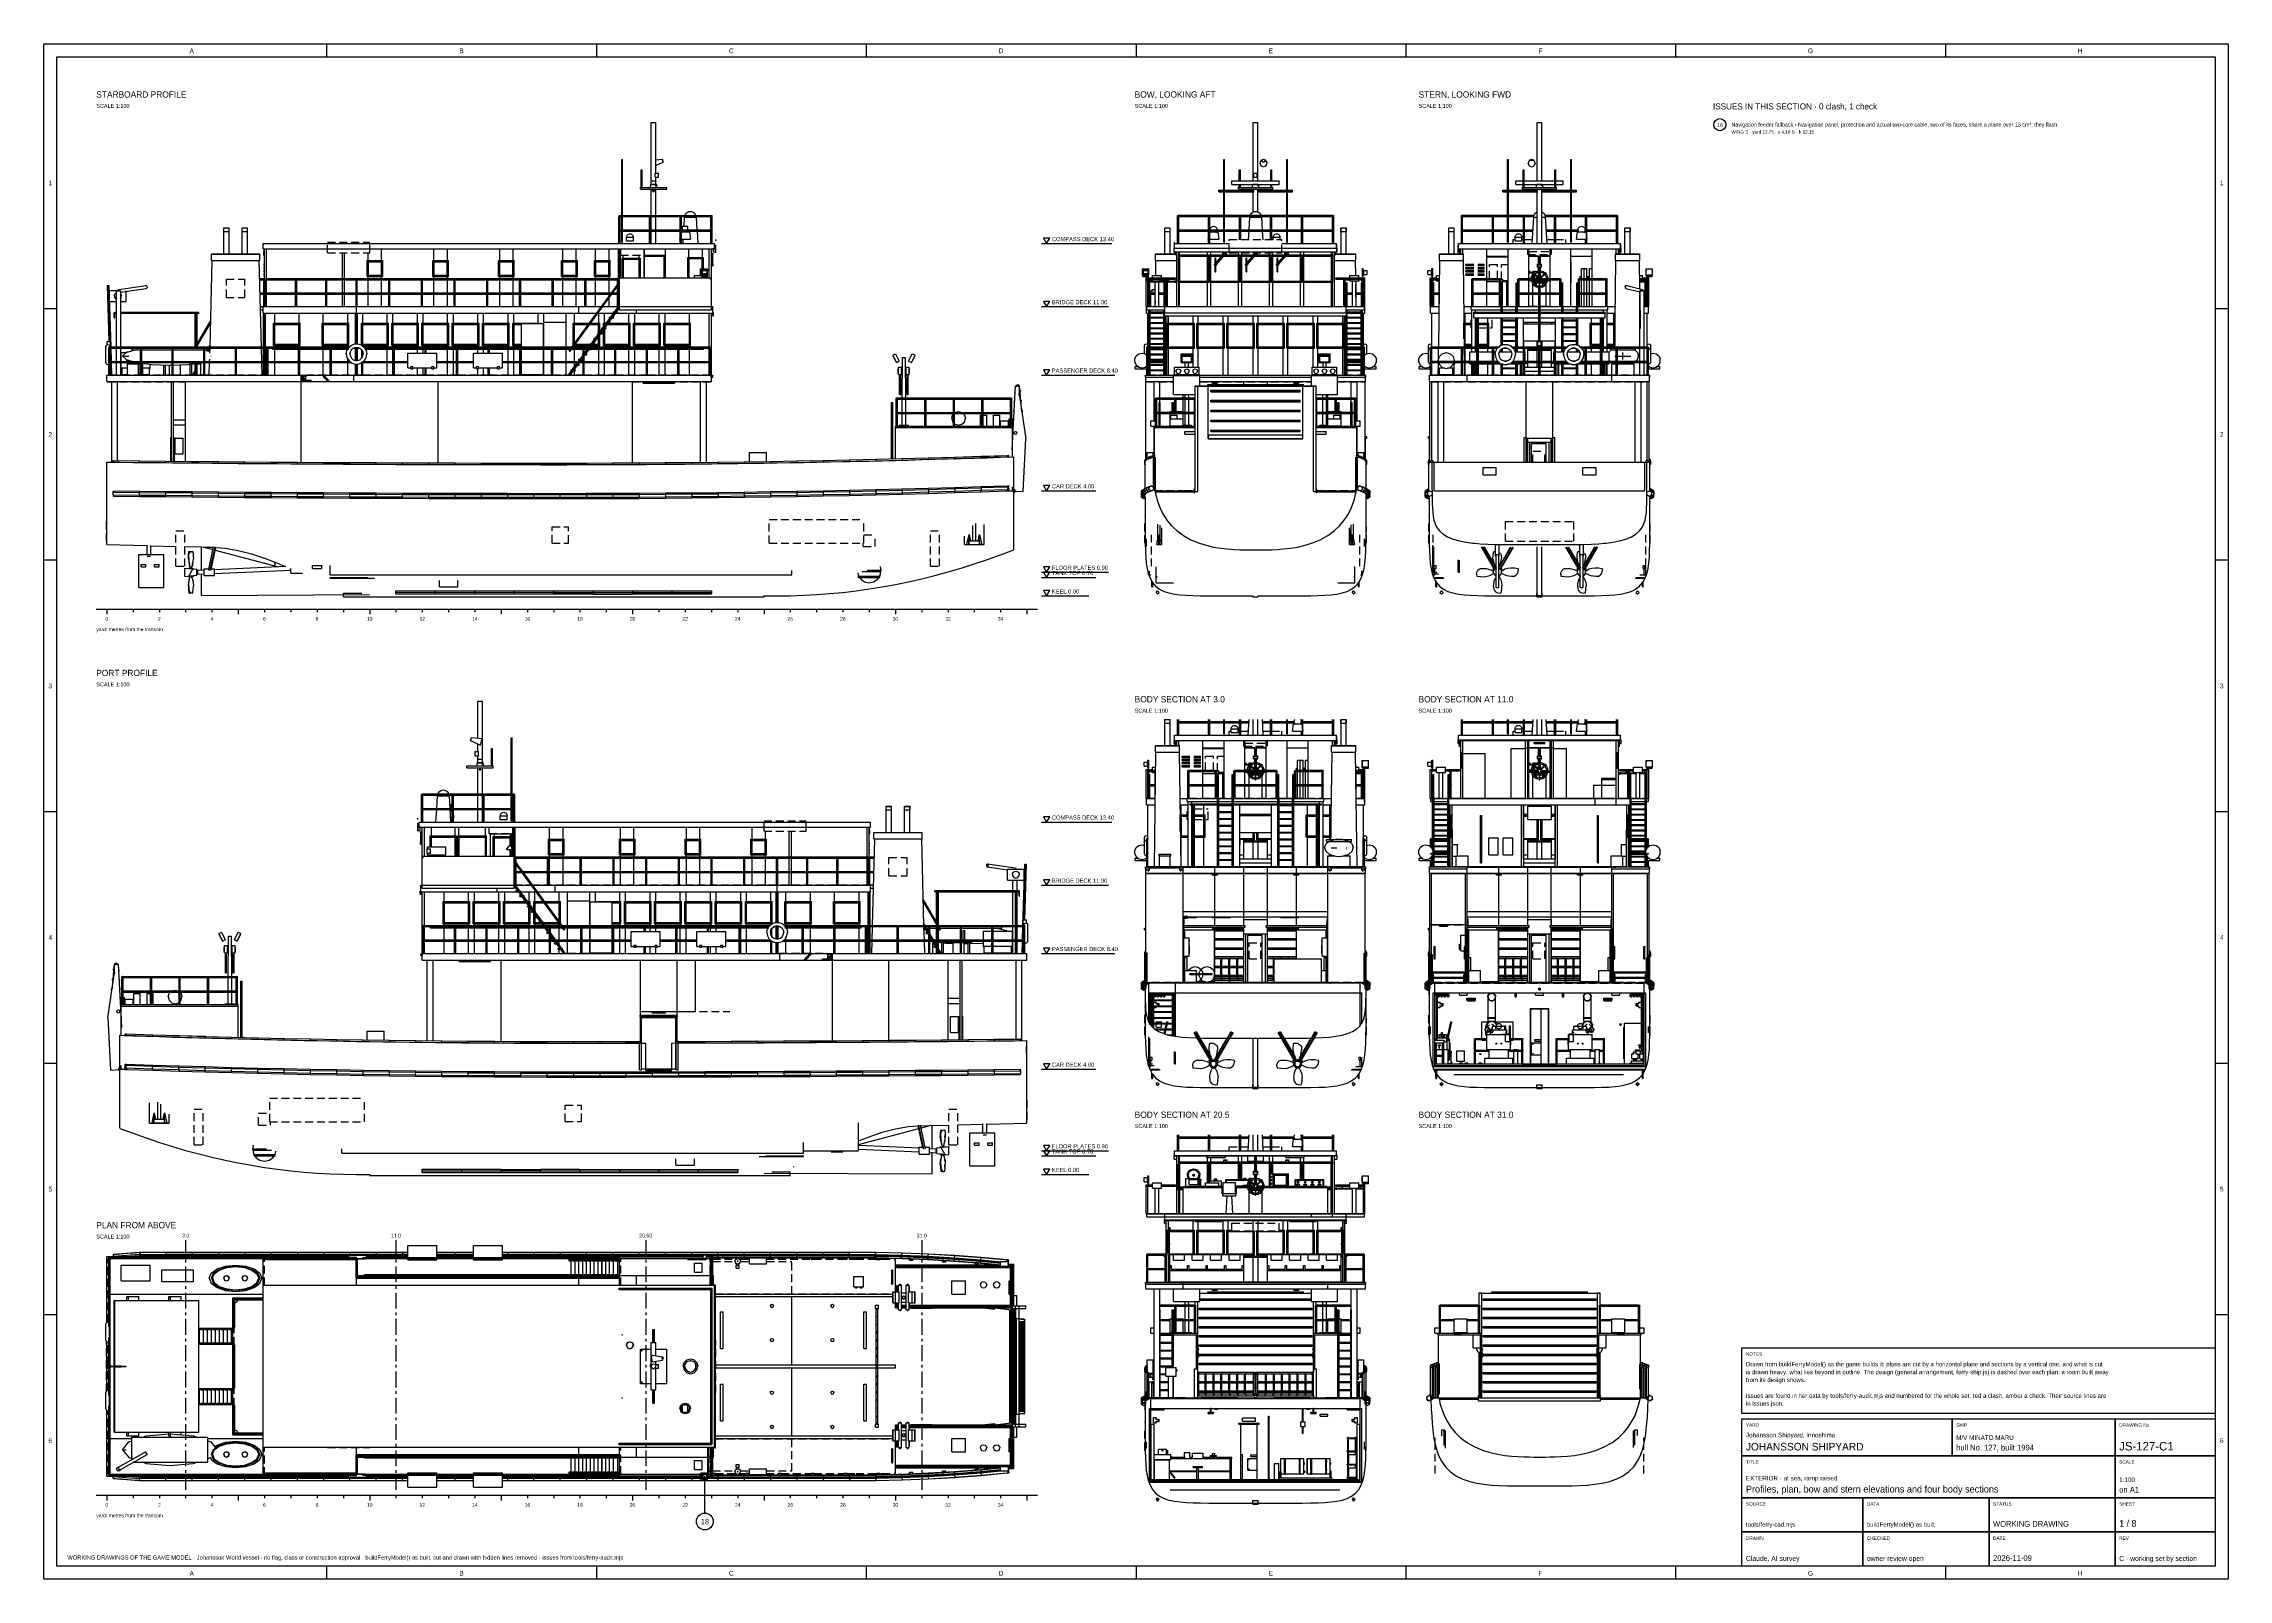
# Model space of a CAD drawing. Extents: x 5 to 836, y 5 to 589.
import ezdxf
from ezdxf.enums import TextEntityAlignment as Align

# ---------------------------------------------------------------- set-up
doc = ezdxf.new("R2010")
doc.units = 0
doc.linetypes.add('CENTER', pattern=[10, 6, -1.5, 1, -1.5])
doc.linetypes.add('DASHED', pattern=[4.5, 3, -1.5])
for name, color, linetype in [('CENTRE', 4, 'CENTER'), ('CHECK', 40, 'CONTINUOUS'), ('CHECK-TEXT', 40, 'CONTINUOUS'), ('CUT', 7, 'CONTINUOUS'), ('DETAIL', 8, 'CONTINUOUS'), ('DIM', 3, 'CONTINUOUS'), ('FRAME', 7, 'CONTINUOUS'), ('MARKING', 4, 'DASHED'), ('MARKUP-TEXT', 1, 'CONTINUOUS'), ('OUTLINE', 7, 'CONTINUOUS'), ('TEXT', 7, 'CONTINUOUS'), ('THIN', 7, 'CONTINUOUS')]:
    doc.layers.add(name, color=color, linetype=linetype)

msp = doc.modelspace()

# ---------------------------------------------------------------- linework, layer by layer
at = {"layer": 'CENTRE'}
for p, q in [((59, 134), (59, 39)), ((139, 134), (139, 39)), ((234, 134), (234, 39)), ((339, 134), (339, 39))]:
    msp.add_line(p, q, dxfattribs=at)
at = {"layer": 'CHECK'}
msp.add_line((256.5, 30.2), (256.5, 44.2), dxfattribs=at)
for centre, radius in [((642.6, 558.2), 2.3), ((256.5, 44.2), 0.7), ((256.5, 27), 3.2)]:
    msp.add_circle(centre, radius, dxfattribs=at)
at = {"layer": 'CUT'}
for p, q in [((543.2, 324), (543.2, 326)), ((543.2, 326), (604.8, 326)), ((604.8, 324), (604.8, 326)), ((543.2, 324), (604.8, 324)), ((544, 302), (544, 324)), ((544.8, 302), (544.8, 324)), ((544.8, 319), (553.3, 319)), ((553.3, 302), (553.3, 319)), ((563.2, 302), (563.2, 321)), ((563.2, 321), (568.7, 321)), ((568.7, 302), (568.7, 324)), ((569.5, 302), (569.5, 324)), ((578.5, 302), (578.5, 324)), ((579.3, 302), (579.3, 324)), ((579.3, 321), (584.3, 321)), ((584.3, 302), (584.3, 321)), ((603.2, 302), (603.2, 324)), ((604, 302), (604, 324)), ((539.96, 312.42), (540.05, 312.7)), ((539.96, 312.42), (540.2, 312.25)), ((540.05, 312.7), (540.35, 312.7)), ((540.2, 312.25), (540.44, 312.42)), ((540.35, 312.7), (540.44, 312.42)), ((569.66, 311.58), (569.8, 311.66)), ((569.66, 311.42), (569.66, 311.58)), ((569.66, 311.42), (569.8, 311.34)), ((569.8, 311.66), (569.94, 311.58)), ((569.8, 311.34), (569.94, 311.42)), ((569.94, 311.42), (569.94, 311.58)), ((578.06, 311.58), (578.2, 311.66)), ((578.06, 311.42), (578.06, 311.58)), ((578.06, 311.42), (578.2, 311.34)), ((578.2, 311.66), (578.34, 311.58)), ((578.2, 311.34), (578.34, 311.42)), ((578.34, 311.42), (578.34, 311.58)), ((597.7, 302), (597.7, 309.7)), ((597.7, 309.7), (603.2, 309.7)), ((597.7, 309.2), (603.2, 309.2)), ((607.56, 312.42), (607.65, 312.7)), ((607.56, 312.42), (607.8, 312.25)), ((607.65, 312.7), (607.95, 312.7)), ((607.8, 312.25), (608.04, 312.42)), ((607.95, 312.7), (608.04, 312.42)), ((441, 299.5), (441, 299.9)), ((441, 299.9), (491, 299.9)), ((441, 299.5), (491, 299.5)), ((491, 299.5), (491, 299.9)), ((539.5, 299.5), (539.5, 302)), ((539.5, 302), (608.5, 302)), ((539.5, 299.5), (608.5, 299.5)), ((539.6, 302.05), (544, 302.05)), ((539.6, 302.01), (539.6, 302.04)), ((539.6, 302.01), (544, 302.01)), ((539.96, 306.92), (540.05, 307.2)), ((539.96, 306.92), (540.2, 306.75)), ((540, 295.29), (540, 299.5)), ((540.05, 307.2), (540.35, 307.2)), ((540.2, 306.75), (540.44, 306.92)), ((540.35, 307.2), (540.44, 306.92)), ((540.8, 295.29), (540.8, 299.5)), ((544.8, 302.08), (568.7, 302.08)), ((544.8, 302.03), (568.7, 302.03)), ((567.2, 276), (567.2, 299.5)), ((568, 276), (568, 299.5)), ((569.5, 302.08), (578.5, 302.08)), ((569.5, 302.03), (578.5, 302.03)), ((579.3, 302.08), (603.2, 302.08)), ((579.3, 302.03), (603.2, 302.03)), ((580, 276), (580, 299.5)), ((580.8, 276), (580.8, 299.5)), ((594.7, 302), (594.7, 307)), ((594.7, 307), (603.2, 307)), ((604, 302.05), (608.4, 302.05)), ((604, 302.01), (608.4, 302.01)), ((607.2, 295.29), (607.2, 299.5)), ((607.56, 306.92), (607.65, 307.2)), ((607.56, 306.92), (607.8, 306.75)), ((607.65, 307.2), (607.95, 307.2)), ((607.8, 306.75), (608.04, 306.92)), ((607.95, 307.2), (608.04, 306.92)), ((608, 295.29), (608, 299.5)), ((608.4, 302.02), (608.4, 302.05)), ((608.5, 299.5), (608.5, 302)), ((540, 295.29), (540.8, 295.29)), ((540.15, 295.25), (540.15, 295.75)), ((540.15, 295.75), (540.65, 295.75)), ((540.15, 295.25), (540.65, 295.25)), ((540.25, 287.75), (540.25, 295.25)), ((540.55, 287.75), (540.55, 295.25)), ((540.65, 295.25), (540.65, 295.75)), ((551.6, 277.5), (551.6, 295.5)), ((551.6, 295.5), (552, 295.5)), ((552, 277.5), (552, 295.5)), ((596, 295.5), (596.4, 295.5)), ((596, 277.5), (596, 295.5)), ((596.4, 277.5), (596.4, 295.5)), ((607.2, 295.29), (608, 295.29)), ((607.35, 295.75), (607.85, 295.75)), ((607.35, 295.25), (607.35, 295.75)), ((607.35, 295.25), (607.85, 295.25)), ((607.45, 287.75), (607.45, 295.25)), ((607.75, 287.75), (607.75, 295.25)), ((607.85, 295.25), (607.85, 295.75)), ((424.56, 286.42), (424.65, 286.7)), ((424.56, 286.42), (424.8, 286.25)), ((424.65, 286.7), (424.95, 286.7)), ((424.8, 286.25), (425.04, 286.42)), ((424.95, 286.7), (425.04, 286.42)), ((492.24, 283.2), (492.69, 284.54)), ((492.24, 283.2), (492.69, 281.86)), ((492.69, 284.54), (493.99, 285.67)), ((492.95, 285.6), (492.95, 286.4)), ((492.95, 286.4), (502.45, 286.4)), ((492.95, 285.6), (502.45, 285.6)), ((493.99, 285.67), (494.24, 285.77)), ((494.24, 285.77), (496.55, 286.43)), ((496.55, 286.43), (496.59, 286.43)), ((496.59, 286.43), (497.7, 286.47)), ((497.7, 286.47), (498.81, 286.43)), ((498.81, 286.43), (498.84, 286.43)), ((498.85, 286.43), (501.16, 285.77)), ((501.16, 285.77), (501.41, 285.67)), ((501.41, 285.67), (502.71, 284.54)), ((502.45, 285.6), (502.45, 286.4)), ((502.71, 284.54), (503.16, 283.2)), ((502.71, 281.86), (503.16, 283.2)), ((506.96, 286.42), (507.05, 286.7)), ((506.96, 286.42), (507.2, 286.25)), ((507.05, 286.7), (507.35, 286.7)), ((507.2, 286.25), (507.44, 286.42)), ((507.35, 286.7), (507.44, 286.42)), ((532.56, 286.42), (532.65, 286.7)), ((532.56, 286.42), (532.8, 286.25)), ((532.65, 286.7), (532.95, 286.7)), ((532.8, 286.25), (533.04, 286.42)), ((532.95, 286.7), (533.04, 286.42)), ((539.14, 285.93), (539.14, 286.09)), ((539.14, 285.91), (539.29, 285.83)), ((539.16, 286.1), (539.3, 286.18)), ((539.3, 285.82), (539.44, 285.9)), ((539.31, 286.17), (539.46, 286.09)), ((539.46, 285.91), (539.46, 286.07)), ((540, 276), (540, 287.71)), ((540, 287.71), (540.8, 287.71)), ((540.15, 287.75), (540.65, 287.75)), ((540.15, 287.25), (540.15, 287.75)), ((540.15, 287.25), (540.65, 287.25)), ((540.65, 287.25), (540.65, 287.75)), ((540.8, 276), (540.8, 290)), ((540.8, 290), (540.9, 290)), ((540.8, 284.5), (542.8, 284.5)), ((540.9, 276), (540.9, 290)), ((542.8, 280), (542.8, 284.5)), ((605.2, 284.5), (607.2, 284.5)), ((605.2, 280), (605.2, 284.5)), ((607.1, 290), (607.2, 290)), ((607.1, 276), (607.1, 290)), ((607.2, 276), (607.2, 290)), ((607.2, 287.71), (608, 287.71)), ((607.35, 287.75), (607.85, 287.75)), ((607.35, 287.25), (607.35, 287.75)), ((607.35, 287.25), (607.85, 287.25)), ((607.85, 287.25), (607.85, 287.75)), ((608, 276), (608, 287.71)), ((608.54, 285.93), (608.54, 286.09)), ((608.54, 285.91), (608.69, 285.83)), ((608.56, 286.1), (608.7, 286.18)), ((608.7, 285.82), (608.84, 285.9)), ((608.71, 286.17), (608.86, 286.09)), ((608.86, 285.91), (608.86, 286.07)), ((614.96, 286.42), (615.05, 286.7)), ((614.96, 286.42), (615.2, 286.25)), ((615.05, 286.7), (615.35, 286.7)), ((615.2, 286.25), (615.44, 286.42)), ((615.35, 286.7), (615.44, 286.42)), ((424.2, 276), (507.8, 276)), ((424.2, 273.5), (424.2, 276)), ((424.56, 280.92), (424.65, 281.2)), ((424.56, 280.92), (424.8, 280.75)), ((424.65, 281.2), (424.95, 281.2)), ((424.8, 280.75), (425.04, 280.92)), ((424.95, 281.2), (425.04, 280.92)), ((425, 276), (425, 276.05)), ((425, 276.05), (507, 276.05)), ((429.25, 280.2), (429.25, 280.8)), ((429.25, 280.8), (433.75, 280.8)), ((429.25, 280.2), (433.75, 280.2)), ((433.75, 280.2), (433.75, 280.8)), ((438.5, 273.5), (438.5, 276)), ((492.69, 281.86), (493.99, 280.73)), ((493.5, 273.5), (493.5, 276)), ((493.99, 280.73), (494.24, 280.63)), ((494.24, 280.63), (496.55, 279.97)), ((496.56, 279.97), (496.59, 279.97)), ((496.59, 279.97), (497.7, 279.93)), ((497.7, 279.93), (498.81, 279.97)), ((498.81, 279.97), (498.85, 279.97)), ((498.85, 279.97), (501.16, 280.63)), ((501.16, 280.63), (501.41, 280.73)), ((501.41, 280.73), (502.71, 281.86)), ((506.96, 280.92), (507.05, 281.2)), ((506.96, 280.92), (507.2, 280.75)), ((507, 276), (507, 276.05)), ((507.05, 281.2), (507.35, 281.2)), ((507.2, 280.75), (507.44, 280.92)), ((507.35, 281.2), (507.44, 280.92)), ((507.8, 273.5), (507.8, 276)), ((532.2, 276), (615.8, 276)), ((532.2, 273.5), (532.2, 276)), ((532.56, 280.92), (532.65, 281.2)), ((532.56, 280.92), (532.8, 280.75)), ((532.65, 281.2), (532.95, 281.2)), ((532.8, 280.75), (533.04, 280.92)), ((532.95, 281.2), (533.04, 280.92)), ((533, 276.05), (540, 276.05)), ((533, 276), (533, 276.04)), ((540.8, 280), (542.8, 280)), ((540.8, 276.08), (607.2, 276.08)), ((540.8, 276.03), (607.2, 276.03)), ((542.3, 276), (542.3, 280.2)), ((542.3, 280.2), (546.8, 280.2)), ((546.5, 232), (546.5, 276)), ((546.8, 276), (546.8, 280.2)), ((551.6, 277.5), (552, 277.5)), ((596, 277.5), (596.4, 277.5)), ((601.2, 280.2), (605.7, 280.2)), ((601.2, 276), (601.2, 280.2)), ((601.5, 232), (601.5, 276)), ((605.2, 280), (607.2, 280)), ((605.7, 276), (605.7, 280.2)), ((608, 276.05), (615, 276.05)), ((614.96, 280.92), (615.05, 281.2)), ((614.96, 280.92), (615.2, 280.75)), ((615, 276.01), (615, 276.05)), ((615.05, 281.2), (615.35, 281.2)), ((615.2, 280.75), (615.44, 280.92)), ((615.35, 281.2), (615.44, 280.92)), ((615.8, 273.5), (615.8, 276)), ((424.2, 273.5), (507.8, 273.5)), ((424.6, 273.45), (424.6, 273.5)), ((424.6, 273.45), (438.1, 273.45)), ((438.1, 273.45), (438.1, 273.5)), ((438.9, 273.45), (438.9, 273.49)), ((438.9, 273.45), (493.1, 273.45)), ((493.1, 273.46), (493.1, 273.5)), ((493.9, 273.45), (493.9, 273.5)), ((493.9, 273.45), (507.4, 273.45)), ((507.4, 273.45), (507.4, 273.5)), ((532.2, 273.5), (615.8, 273.5)), ((532.3, 232), (532.3, 273.5)), ((532.6, 273.45), (532.6, 273.49)), ((532.6, 273.45), (546.1, 273.45)), ((532.9, 232), (532.9, 273.5)), ((545.9, 232), (545.9, 273.5)), ((546.1, 273.46), (546.1, 273.5)), ((546.9, 273.45), (546.9, 273.5)), ((546.9, 273.45), (601.1, 273.45)), ((601.1, 273.45), (601.1, 273.5)), ((601.9, 273.45), (601.9, 273.49)), ((601.9, 273.45), (615.4, 273.45)), ((602.1, 232), (602.1, 273.5)), ((615.1, 232), (615.1, 273.5)), ((615.4, 273.46), (615.4, 273.5)), ((615.7, 232), (615.7, 273.5)), ((438.5, 257), (438.5, 259)), ((438.5, 259), (493.5, 259)), ((493.5, 257), (493.5, 259)), ((546.5, 259), (601.5, 259)), ((438.5, 257), (493.5, 257)), ((546.5, 257), (601.5, 257)), ((546.7, 232.2), (546.7, 251.8)), ((546.7, 251.8), (547.1, 251.8)), ((547.1, 232), (547.1, 251.8)), ((600.9, 251.8), (601.3, 251.8)), ((600.9, 232), (600.9, 251.8)), ((601.3, 232.2), (601.3, 251.8)), ((423.82, 242.63), (424.01, 243.19)), ((423.82, 242.63), (424.3, 242.28)), ((424, 231.88), (424, 242.58)), ((424.01, 243.19), (424.59, 243.19)), ((424.3, 242.28), (424.78, 242.63)), ((424.59, 243.19), (424.78, 242.63)), ((424.7, 232), (424.7, 242.38)), ((473, 232), (473, 241)), ((473, 241), (491, 241)), ((491, 232), (491, 241)), ((507.22, 242.63), (507.41, 243.19)), ((507.22, 242.63), (507.7, 242.28)), ((507.3, 232), (507.3, 242.38)), ((507.41, 243.19), (507.99, 243.19)), ((507.7, 242.28), (508.18, 242.63)), ((507.99, 243.19), (508.18, 242.63)), ((508, 231.88), (508, 242.58)), ((531.82, 242.08), (532.01, 242.64)), ((531.82, 242.08), (532.3, 241.73)), ((532, 227.33), (532, 242.03)), ((532.01, 242.64), (532.59, 242.64)), ((532.3, 241.73), (532.78, 242.08)), ((532.59, 242.64), (532.78, 242.08)), ((532.7, 232), (532.7, 241.83)), ((533.91, 245.56), (534.1, 245.73)), ((533.91, 245.24), (533.91, 245.56)), ((533.91, 245.24), (534.1, 245.07)), ((534.1, 245.73), (534.29, 245.56)), ((534.1, 245.07), (534.29, 245.24)), ((534.29, 245.24), (534.29, 245.56)), ((545.41, 245.56), (545.6, 245.73)), ((545.41, 245.24), (545.41, 245.56)), ((545.41, 245.24), (545.6, 245.07)), ((545.6, 245.73), (545.79, 245.56)), ((545.6, 245.07), (545.79, 245.24)), ((545.79, 245.24), (545.79, 245.56)), ((547.1, 241.5), (547.9, 241.5)), ((547.9, 236.5), (547.9, 241.5)), ((600.1, 241.5), (600.9, 241.5)), ((600.1, 236.5), (600.1, 241.5)), ((602.21, 245.56), (602.4, 245.73)), ((602.21, 245.24), (602.21, 245.56)), ((602.21, 245.24), (602.4, 245.07)), ((602.4, 245.73), (602.59, 245.56)), ((602.4, 245.07), (602.59, 245.24)), ((602.59, 245.24), (602.59, 245.56)), ((613.71, 245.56), (613.9, 245.73)), ((613.71, 245.24), (613.71, 245.56)), ((613.71, 245.24), (613.9, 245.07)), ((613.9, 245.73), (614.09, 245.56)), ((613.9, 245.07), (614.09, 245.24)), ((614.09, 245.24), (614.09, 245.56)), ((615.22, 242.08), (615.41, 242.64)), ((615.22, 242.08), (615.7, 241.73)), ((615.3, 232), (615.3, 241.83)), ((615.41, 242.64), (615.99, 242.64)), ((615.7, 241.73), (616.18, 242.08)), ((615.99, 242.64), (616.18, 242.08)), ((616, 222.61), (616, 242.03)), ((441, 235.4), (445, 235.4)), ((441, 235), (441, 235.4)), ((441, 235), (445, 235)), ((445, 235), (445, 235.4)), ((445.5, 235), (445.5, 235.4)), ((445.5, 235.4), (449.5, 235.4)), ((445.5, 235), (449.5, 235)), ((449.5, 235), (449.5, 235.4)), ((532.77, 234.91), (533.2, 235.29)), ((532.77, 234.16), (532.77, 234.91)), ((532.77, 234.16), (533.2, 233.78)), ((533.1, 235.6), (533.1, 236)), ((533.1, 236), (545.7, 236)), ((533.1, 235.6), (545.7, 235.6)), ((533.2, 235.29), (533.63, 234.91)), ((533.2, 233.78), (533.63, 234.16)), ((533.63, 234.16), (533.63, 234.91)), ((545.17, 234.91), (545.6, 235.29)), ((545.17, 234.16), (545.17, 234.91)), ((545.17, 234.16), (545.6, 233.78)), ((545.6, 235.29), (546.03, 234.91)), ((545.6, 233.78), (546.03, 234.16)), ((545.7, 235.6), (545.7, 236)), ((546.03, 234.16), (546.03, 234.91)), ((547.1, 236.5), (551.5, 236.5)), ((551.5, 232), (551.5, 236.5)), ((596.5, 236.5), (600.9, 236.5)), ((596.5, 232), (596.5, 236.5)), ((601.97, 234.91), (602.4, 235.29)), ((601.97, 234.16), (601.97, 234.91)), ((601.97, 234.16), (602.4, 233.78)), ((602.3, 236), (614.9, 236)), ((602.3, 235.6), (602.3, 236)), ((602.3, 235.6), (614.9, 235.6)), ((602.4, 235.29), (602.83, 234.91)), ((602.4, 233.78), (602.83, 234.16)), ((602.83, 234.16), (602.83, 234.91)), ((614.37, 234.91), (614.8, 235.29)), ((614.37, 234.16), (614.37, 234.91)), ((614.37, 234.16), (614.8, 233.78)), ((614.8, 235.29), (615.23, 234.91)), ((614.8, 233.78), (615.23, 234.16)), ((614.9, 235.6), (614.9, 236)), ((615.23, 234.16), (615.23, 234.91)), ((422.53, 231.18), (423.4, 231.68)), ((422.53, 230.18), (422.53, 231.18)), ((422.53, 230.18), (423.4, 229.68)), ((423.4, 231.68), (424.27, 231.18)), ((423.4, 229.68), (424.27, 230.18)), ((424, 231.88), (424, 229.06)), ((424, 229.06), (424, 227.88)), ((424, 227.88), (424, 227)), ((424, 227), (424.02, 225.19)), ((424.02, 225.19), (424.06, 223.54)), ((424.27, 230.18), (424.27, 231.18)), ((424.7, 232), (507.3, 232)), ((438.5, 232.03), (438.5, 232.08)), ((438.5, 232.08), (493.5, 232.08)), ((438.5, 232.03), (493.5, 232.03)), ((493.5, 232.03), (493.5, 232.08)), ((507.73, 231.18), (508.6, 231.68)), ((507.73, 230.18), (507.73, 231.18)), ((507.73, 230.18), (508.6, 229.68)), ((507.94, 223.54), (507.98, 225.19)), ((507.98, 225.19), (508, 227)), ((508, 229.06), (508, 231.88)), ((508, 227.88), (508, 229.06)), ((508, 227), (508, 227.88)), ((508.6, 231.68), (509.47, 231.18)), ((508.6, 229.68), (509.47, 230.18)), ((509.47, 230.18), (509.47, 231.18)), ((530.53, 230.63), (531.4, 231.13)), ((530.53, 229.63), (530.53, 230.63)), ((530.53, 229.63), (531.4, 229.13)), ((531.4, 231.13), (532.27, 230.63)), ((531.4, 229.13), (532.27, 229.63)), ((532, 227.33), (532, 222.61)), ((532.27, 229.63), (532.27, 230.63)), ((532.3, 232), (615.7, 232)), ((533.6, 200), (533.6, 228)), ((533.6, 228), (614.4, 228)), ((534.2, 200), (534.2, 231.8)), ((534.2, 231.8), (613.8, 231.8)), ((543.5, 227.94), (543.52, 227.98)), ((543.5, 227.26), (543.5, 227.94)), ((543.5, 227.26), (543.52, 227.22)), ((543.52, 227.98), (543.56, 228)), ((543.52, 227.22), (543.56, 227.2)), ((543.56, 227.2), (546.44, 227.2)), ((546.44, 228), (546.48, 227.98)), ((546.44, 227.2), (546.48, 227.22)), ((546.48, 227.98), (546.5, 227.94)), ((546.48, 227.22), (546.5, 227.26)), ((546.5, 232.08), (601.5, 232.08)), ((546.5, 232.03), (601.5, 232.03)), ((546.5, 227.26), (546.5, 227.94)), ((546.5, 225.74), (546.52, 225.78)), ((546.5, 225.06), (546.5, 225.74)), ((546.5, 225.06), (546.52, 225.02)), ((546.52, 225.78), (546.56, 225.8)), ((546.52, 225.02), (546.56, 225)), ((546.56, 225.8), (549.44, 225.8)), ((546.56, 225), (549.44, 225)), ((546.7, 232.2), (547.1, 232.2)), ((549.44, 225.8), (549.48, 225.78)), ((549.44, 225), (549.48, 225.02)), ((549.48, 225.78), (549.5, 225.74)), ((549.48, 225.02), (549.5, 225.06)), ((549.5, 225.06), (549.5, 225.74)), ((554.4, 226.5), (554.59, 227.2)), ((554.4, 226.5), (554.59, 225.8)), ((554.59, 227.2), (555.1, 227.71)), ((554.59, 225.8), (555.1, 225.29)), ((555.1, 227.71), (555.8, 227.9)), ((555.1, 225.29), (555.8, 225.1)), ((555.8, 227.9), (556.5, 227.71)), ((555.8, 225.1), (556.5, 225.29)), ((556.5, 227.71), (557.01, 227.2)), ((556.5, 225.29), (557.01, 225.8)), ((557.01, 227.2), (557.2, 226.5)), ((557.01, 225.8), (557.2, 226.5)), ((573.68, 229.14), (573.68, 229.86)), ((573.68, 229.86), (574.32, 229.86)), ((573.68, 229.14), (574.32, 229.14)), ((574.32, 229.14), (574.32, 229.86)), ((590.8, 226.5), (590.99, 227.2)), ((590.8, 226.5), (590.99, 225.8)), ((590.99, 227.2), (591.5, 227.71)), ((590.99, 225.8), (591.5, 225.29)), ((591.5, 227.71), (592.2, 227.9)), ((591.5, 225.29), (592.2, 225.1)), ((592.2, 227.9), (592.9, 227.71)), ((592.2, 225.1), (592.9, 225.29)), ((592.9, 227.71), (593.41, 227.2)), ((592.9, 225.29), (593.41, 225.8)), ((593.41, 227.2), (593.6, 226.5)), ((593.41, 225.8), (593.6, 226.5)), ((598.5, 225.74), (598.52, 225.78)), ((598.5, 225.06), (598.5, 225.74)), ((598.5, 225.06), (598.52, 225.02)), ((598.52, 225.78), (598.56, 225.8)), ((598.52, 225.02), (598.56, 225)), ((598.56, 225.8), (601.44, 225.8)), ((598.56, 225), (601.44, 225)), ((600.9, 232.2), (601.3, 232.2)), ((601.44, 225.8), (601.48, 225.78)), ((601.44, 225), (601.48, 225.02)), ((601.48, 225.78), (601.5, 225.74)), ((601.48, 225.02), (601.5, 225.06)), ((601.5, 225.06), (601.5, 225.74)), ((613.8, 200), (613.8, 231.8)), ((614.4, 200), (614.4, 228)), ((615.73, 230.63), (616.6, 231.13)), ((615.73, 229.63), (615.73, 230.63)), ((615.73, 229.63), (616.6, 229.13)), ((616.6, 231.13), (617.47, 230.63)), ((616.6, 229.13), (617.47, 229.63)), ((617.47, 229.63), (617.47, 230.63)), ((424.06, 223.54), (424.15, 221.99)), ((424.15, 221.99), (424.3, 220.52)), ((424.3, 220.52), (424.57, 219.13)), ((424.57, 219.13), (424.97, 217.82)), ((424.97, 217.82), (425.56, 216.57)), ((425.56, 216.57), (426.4, 215.4)), ((505.6, 215.4), (506.44, 216.57)), ((506.44, 216.57), (507.03, 217.82)), ((507.03, 217.82), (507.43, 219.13)), ((507.43, 219.13), (507.7, 220.52)), ((507.7, 220.52), (507.85, 221.99)), ((507.85, 221.99), (507.94, 223.54)), ((532, 222.61), (532, 218.28)), ((532, 218.28), (532.01, 214.82)), ((557.63, 215.9), (557.79, 216.11)), ((557.79, 216.11), (558, 216.27)), ((558, 216.27), (558.24, 216.37)), ((558.24, 216.37), (558.5, 216.4)), ((558.5, 216.4), (558.76, 216.37)), ((558.76, 216.37), (559, 216.27)), ((559, 216.27), (559.21, 216.11)), ((559.21, 216.11), (559.37, 215.9)), ((588.63, 215.9), (588.79, 216.11)), ((588.79, 216.11), (589, 216.27)), ((589, 216.27), (589.08, 216.3)), ((589.08, 216.3), (589.24, 216.37)), ((589.24, 216.37), (589.5, 216.4)), ((589.5, 216.4), (589.76, 216.37)), ((589.76, 216.37), (590, 216.27)), ((590, 216.27), (590.21, 216.11)), ((590.21, 216.11), (590.37, 215.9)), ((615.99, 214.82), (616, 218.28)), ((616, 218.28), (616, 222.61)), ((426.4, 215.4), (427.55, 214.33)), ((427.55, 214.33), (429.12, 213.35)), ((429.12, 213.35), (431.04, 212.55)), ((431.04, 212.55), (433.02, 212)), ((433.02, 212), (433.16, 211.97)), ((433.16, 211.97), (435.46, 211.54)), ((435.46, 211.54), (437.91, 211.24)), ((437.91, 211.24), (440.51, 211.04)), ((440.51, 211.04), (443.24, 210.9)), ((443.24, 210.9), (446.13, 210.82)), ((446.13, 210.82), (449.18, 210.78)), ((449.18, 210.78), (452.44, 210.76)), ((452.44, 210.76), (455.99, 210.75)), ((455.99, 210.75), (460.05, 210.75)), ((460.05, 210.75), (471.95, 210.75)), ((471.95, 210.75), (476.01, 210.75)), ((476.01, 210.75), (479.56, 210.76)), ((479.56, 210.76), (482.82, 210.78)), ((482.82, 210.78), (485.87, 210.82)), ((485.87, 210.82), (488.76, 210.9)), ((488.76, 210.9), (491.49, 211.04)), ((491.49, 211.04), (494.09, 211.24)), ((494.09, 211.24), (496.54, 211.54)), ((496.54, 211.54), (498.84, 211.97)), ((498.84, 211.97), (498.98, 212)), ((498.98, 212), (500.96, 212.55)), ((500.96, 212.55), (502.88, 213.35)), ((502.88, 213.35), (504.45, 214.33)), ((504.45, 214.33), (505.6, 215.4)), ((532.01, 214.82), (532.04, 212)), ((532.04, 212), (532.05, 211.84)), ((532.05, 211.84), (532.11, 209.18)), ((532.11, 209.18), (532.23, 206.75)), ((534.2, 209.06), (534.21, 209.03)), ((534.21, 209.95), (534.22, 209.98)), ((534.22, 209.02), (534.25, 209.01)), ((534.23, 209.99), (534.26, 210)), ((534.26, 210), (537.64, 210)), ((534.26, 209), (537.64, 209)), ((537.64, 209), (537.67, 209.01)), ((537.65, 209.99), (537.68, 209.98)), ((537.68, 209.02), (537.69, 209.05)), ((537.69, 209.97), (537.7, 209.94)), ((537.7, 209.06), (537.7, 209.94)), ((549.32, 210.5), (549.34, 210.59)), ((549.32, 210.5), (549.34, 210.41)), ((549.34, 210.59), (549.41, 210.66)), ((549.34, 210.41), (549.41, 210.34)), ((549.41, 210.66), (549.5, 210.68)), ((549.41, 210.34), (549.5, 210.32)), ((549.5, 210.68), (549.59, 210.66)), ((549.5, 210.32), (549.59, 210.34)), ((549.59, 210.66), (549.66, 210.59)), ((549.59, 210.34), (549.66, 210.41)), ((549.66, 210.59), (549.68, 210.5)), ((549.66, 210.41), (549.68, 210.5)), ((553.37, 214), (553.49, 214.43)), ((553.38, 214), (553.49, 213.57)), ((553.49, 214.43), (553.8, 214.74)), ((553.49, 213.58), (553.8, 213.26)), ((553.8, 214.74), (554.23, 214.85)), ((553.8, 213.26), (554.23, 213.15)), ((554, 206.56), (554, 212.14)), ((554.01, 212.16), (554.02, 212.18)), ((554.04, 212.19), (554.06, 212.2)), ((554.06, 212.2), (562.94, 212.2)), ((554.11, 213.7), (554.34, 214.3)), ((554.11, 213.7), (556.13, 212.9)), ((554.23, 214.85), (554.65, 214.74)), ((554.23, 213.15), (554.65, 213.26)), ((554.34, 214.3), (556.37, 213.5)), ((554.65, 214.74), (554.96, 214.43)), ((554.65, 213.26), (554.96, 213.57)), ((554.96, 214.43), (555.08, 214)), ((554.96, 213.58), (555.08, 214)), ((555.5, 212.26), (555.5, 213.94)), ((555.5, 212.26), (555.51, 212.23)), ((555.51, 213.96), (555.52, 213.98)), ((555.52, 212.22), (555.54, 212.21)), ((555.53, 213.99), (555.56, 214)), ((555.56, 214), (561.44, 214)), ((556.1, 214.06), (556.1, 215.34)), ((556.1, 214.06), (556.11, 214.03)), ((556.11, 215.35), (556.12, 215.38)), ((556.12, 214.02), (556.15, 214.01)), ((556.13, 215.39), (556.16, 215.4)), ((556.13, 212.9), (556.37, 213.5)), ((556.16, 215.4), (560.84, 215.4)), ((556.72, 215.46), (556.73, 215.49)), ((556.72, 215.45), (556.73, 215.42)), ((556.73, 215.41), (556.75, 215.39)), ((556.74, 215.5), (556.76, 215.52)), ((556.76, 215.38), (556.79, 215.37)), ((556.77, 215.52), (556.8, 215.53)), ((556.8, 215.37), (556.83, 215.38)), ((556.81, 215.53), (556.84, 215.52)), ((556.84, 215.38), (556.86, 215.4)), ((556.85, 215.51), (556.87, 215.49)), ((556.87, 215.48), (556.88, 215.45)), ((556.87, 215.41), (556.88, 215.44)), ((557.38, 214.4), (557.38, 215.2)), ((557.5, 215.4), (557.53, 215.66)), ((557.5, 215.4), (557.53, 215.14)), ((557.53, 215.66), (557.63, 215.9)), ((557.53, 215.14), (557.63, 214.9)), ((557.63, 214.9), (557.79, 214.69)), ((557.79, 214.69), (558, 214.53)), ((558, 214.53), (558.24, 214.43)), ((558.24, 214.43), (558.5, 214.4)), ((558.5, 214.4), (558.76, 214.43)), ((558.76, 214.43), (559, 214.53)), ((559, 214.53), (559.21, 214.69)), ((559.21, 214.69), (559.37, 214.9)), ((559.37, 215.9), (559.47, 215.66)), ((559.37, 214.9), (559.47, 215.14)), ((559.47, 215.66), (559.5, 215.4)), ((559.47, 215.14), (559.5, 215.4)), ((559.75, 212.31), (560.67, 212.31)), ((559.75, 212.21), (559.75, 212.31)), ((559.76, 212.19), (560.66, 212.19)), ((560.12, 215.46), (560.13, 215.49)), ((560.12, 215.45), (560.13, 215.42)), ((560.13, 215.41), (560.15, 215.39)), ((560.14, 215.5), (560.16, 215.52)), ((560.16, 215.38), (560.19, 215.37)), ((560.17, 215.52), (560.2, 215.53)), ((560.2, 215.37), (560.23, 215.38)), ((560.21, 215.53), (560.24, 215.52)), ((560.24, 215.38), (560.26, 215.4)), ((560.25, 215.51), (560.27, 215.49)), ((560.27, 215.48), (560.28, 215.45)), ((560.27, 215.41), (560.28, 215.44)), ((560.67, 212.19), (560.67, 212.29)), ((560.84, 214), (560.87, 214.01)), ((560.85, 215.39), (560.88, 215.38)), ((560.88, 214.02), (560.89, 214.05)), ((560.89, 215.37), (560.9, 215.34)), ((560.9, 214.06), (560.9, 215.34)), ((561.07, 209.56), (561.07, 212.44)), ((561.07, 209.56), (561.09, 209.53)), ((561.08, 212.46), (561.09, 212.48)), ((561.09, 213), (561.12, 213.1)), ((561.09, 213), (561.12, 212.9)), ((561.09, 209.52), (561.12, 209.51)), ((561.11, 212.49), (561.13, 212.5)), ((561.12, 213.1), (561.19, 213.17)), ((561.12, 212.9), (561.19, 212.83)), ((561.13, 212.5), (562.61, 212.5)), ((561.13, 209.5), (562.61, 209.5)), ((561.19, 213.17), (561.29, 213.2)), ((561.19, 212.83), (561.29, 212.8)), ((561.29, 213.2), (561.39, 213.17)), ((561.29, 212.8), (561.39, 212.83)), ((561.39, 213.17), (561.46, 213.1)), ((561.39, 212.83), (561.46, 212.9)), ((561.44, 212.2), (561.47, 212.21)), ((561.46, 213.99), (561.48, 213.98)), ((561.46, 213.1), (561.49, 213)), ((561.46, 212.9), (561.49, 213)), ((561.48, 212.22), (561.49, 212.24)), ((561.49, 213.97), (561.5, 213.94)), ((561.5, 212.26), (561.5, 213.94)), ((562.61, 209.5), (562.64, 209.51)), ((562.63, 212.49), (562.66, 212.48)), ((562.66, 212.47), (562.67, 212.44)), ((562.66, 209.52), (562.67, 209.54)), ((562.67, 209.56), (562.67, 212.44)), ((562.92, 210.05), (563.08, 210.05)), ((562.92, 208.36), (562.92, 210.04)), ((562.92, 208.35), (563.08, 208.35)), ((562.96, 212.19), (562.98, 212.18)), ((562.99, 212.16), (563, 212.14)), ((563, 206.56), (563, 212.14)), ((563.08, 208.35), (563.08, 210.05)), ((584.92, 210.05), (585.07, 210.05)), ((584.92, 208.36), (584.92, 210.04)), ((584.92, 208.35), (585.07, 208.35)), ((585, 206.56), (585, 212.14)), ((585.01, 212.16), (585.02, 212.18)), ((585.04, 212.19), (585.06, 212.2)), ((585.06, 212.2), (593.94, 212.2)), ((585.07, 208.35), (585.07, 210.05)), ((585.33, 212.46), (585.34, 212.48)), ((585.33, 209.56), (585.33, 212.44)), ((585.33, 209.56), (585.34, 209.53)), ((585.34, 209.52), (585.37, 209.51)), ((585.36, 212.49), (585.39, 212.5)), ((585.39, 212.5), (586.87, 212.5)), ((585.39, 209.5), (586.87, 209.5)), ((586.5, 212.26), (586.5, 213.94)), ((586.5, 212.26), (586.51, 212.23)), ((586.51, 213.96), (586.52, 213.98)), ((586.51, 213), (586.54, 213.1)), ((586.51, 213), (586.54, 212.9)), ((586.52, 212.22), (586.54, 212.21)), ((586.53, 213.99), (586.56, 214)), ((586.54, 213.1), (586.61, 213.17)), ((586.54, 212.9), (586.61, 212.83)), ((586.56, 214), (592.44, 214)), ((586.61, 213.17), (586.71, 213.2)), ((586.61, 212.83), (586.71, 212.8)), ((586.71, 213.2), (586.81, 213.17)), ((586.71, 212.8), (586.81, 212.83)), ((586.81, 213.17), (586.88, 213.1)), ((586.81, 212.83), (586.88, 212.9)), ((586.87, 209.5), (586.89, 209.51)), ((586.88, 213.1), (586.91, 213)), ((586.88, 212.9), (586.91, 213)), ((586.88, 212.49), (586.91, 212.48)), ((586.91, 212.47), (586.93, 212.44)), ((586.91, 209.52), (586.92, 209.54)), ((586.93, 209.56), (586.93, 212.44)), ((587.1, 214.06), (587.1, 215.34)), ((587.1, 214.06), (587.11, 214.03)), ((587.11, 215.35), (587.12, 215.38)), ((587.12, 214.02), (587.15, 214.01)), ((587.13, 215.39), (587.16, 215.4)), ((587.16, 215.4), (591.84, 215.4)), ((587.33, 212.31), (588.25, 212.31)), ((587.33, 212.21), (587.33, 212.31)), ((587.34, 212.19), (588.24, 212.19)), ((587.72, 215.46), (587.73, 215.49)), ((587.72, 215.45), (587.73, 215.42)), ((587.73, 215.41), (587.75, 215.39)), ((587.74, 215.5), (587.76, 215.52)), ((587.76, 215.38), (587.79, 215.37)), ((587.77, 215.52), (587.8, 215.53)), ((587.8, 215.37), (587.83, 215.38)), ((587.81, 215.53), (587.84, 215.52)), ((587.84, 215.38), (587.86, 215.4)), ((587.85, 215.51), (587.87, 215.49)), ((587.87, 215.48), (587.88, 215.45)), ((587.87, 215.41), (587.88, 215.44)), ((588.25, 212.19), (588.25, 212.29)), ((588.5, 215.4), (588.53, 215.66)), ((588.5, 215.4), (588.53, 215.14)), ((588.53, 215.66), (588.63, 215.9)), ((588.53, 215.14), (588.63, 214.9)), ((588.63, 214.9), (588.79, 214.69)), ((588.79, 214.69), (589, 214.53)), ((589, 214.53), (589.24, 214.43)), ((589.24, 214.43), (589.5, 214.4)), ((589.5, 214.4), (589.76, 214.43)), ((589.76, 214.43), (590, 214.53)), ((590, 214.53), (590.21, 214.69)), ((590.21, 214.69), (590.37, 214.9)), ((590.37, 215.9), (590.47, 215.66)), ((590.37, 214.9), (590.47, 215.14)), ((590.47, 215.66), (590.5, 215.4)), ((590.47, 215.14), (590.5, 215.4)), ((590.63, 214.4), (590.63, 215.2)), ((591.12, 215.46), (591.13, 215.49)), ((591.12, 215.45), (591.13, 215.42)), ((591.13, 215.41), (591.15, 215.39)), ((591.14, 215.5), (591.16, 215.52)), ((591.16, 215.38), (591.19, 215.37)), ((591.17, 215.52), (591.2, 215.53)), ((591.2, 215.37), (591.23, 215.38)), ((591.21, 215.53), (591.24, 215.52)), ((591.24, 215.38), (591.26, 215.4)), ((591.25, 215.51), (591.27, 215.49)), ((591.27, 215.48), (591.28, 215.45)), ((591.27, 215.41), (591.28, 215.44)), ((591.63, 213.5), (593.66, 214.3)), ((591.63, 213.5), (591.87, 212.9)), ((591.84, 214), (591.87, 214.01)), ((591.85, 215.39), (591.88, 215.38)), ((591.87, 212.9), (593.89, 213.7)), ((591.88, 214.02), (591.89, 214.05)), ((591.89, 215.37), (591.9, 215.34)), ((591.9, 214.06), (591.9, 215.34)), ((592.44, 212.2), (592.47, 212.21)), ((592.46, 213.99), (592.48, 213.98)), ((592.48, 212.22), (592.49, 212.24)), ((592.49, 213.97), (592.5, 213.94)), ((592.5, 212.26), (592.5, 213.94)), ((592.92, 214), (593.04, 214.43)), ((592.92, 214), (593.04, 213.58)), ((593.04, 214.42), (593.35, 214.74)), ((593.04, 213.58), (593.35, 213.26)), ((593.35, 214.74), (593.77, 214.85)), ((593.35, 213.26), (593.77, 213.15)), ((593.66, 214.3), (593.89, 213.7)), ((593.77, 214.85), (594.2, 214.74)), ((593.77, 213.15), (594.2, 213.26)), ((593.96, 212.19), (593.98, 212.18)), ((593.99, 212.16), (594, 212.14)), ((594, 206.56), (594, 212.14)), ((594.2, 214.74), (594.51, 214.43)), ((594.2, 213.26), (594.51, 213.58)), ((594.51, 214.43), (594.62, 214)), ((594.51, 213.58), (594.62, 214)), ((598.32, 210.5), (598.34, 210.59)), ((598.32, 210.5), (598.34, 210.41)), ((598.34, 210.59), (598.41, 210.66)), ((598.34, 210.41), (598.41, 210.34)), ((598.41, 210.66), (598.5, 210.68)), ((598.41, 210.34), (598.5, 210.32)), ((598.5, 210.68), (598.59, 210.66)), ((598.5, 210.32), (598.59, 210.34)), ((598.59, 210.66), (598.66, 210.59)), ((598.59, 210.34), (598.66, 210.41)), ((598.66, 210.59), (598.68, 210.5)), ((598.66, 210.41), (598.68, 210.5)), ((615.77, 206.75), (615.89, 209.18)), ((615.89, 209.18), (615.95, 211.84)), ((615.95, 211.84), (615.96, 212)), ((615.96, 212), (615.99, 214.82)), ((448.5, 201.49), (449.08, 202.27)), ((448.5, 200.51), (448.5, 201.49)), ((448.5, 200.51), (449.08, 199.73)), ((449.08, 202.27), (450, 202.57)), ((449.08, 199.73), (450, 199.43)), ((450, 202.57), (450.92, 202.27)), ((450, 199.43), (450.92, 199.73)), ((450.92, 202.27), (451.5, 201.49)), ((450.92, 199.73), (451.5, 200.51)), ((451.5, 200.51), (451.5, 201.49)), ((480.5, 201.49), (481.08, 202.27)), ((480.5, 200.51), (480.5, 201.49)), ((480.5, 200.51), (481.08, 199.73)), ((481.08, 202.27), (482, 202.57)), ((481.08, 199.73), (482, 199.43)), ((482, 202.57), (482.92, 202.27)), ((482, 199.43), (482.92, 199.73)), ((482.92, 202.27), (483.5, 201.49)), ((482.92, 199.73), (483.5, 200.51)), ((483.5, 200.51), (483.5, 201.49)), ((532.23, 206.75), (532.43, 204.51)), ((532.43, 204.51), (532.74, 202.44)), ((532.74, 202.44), (533.19, 200.52)), ((533.19, 200.52), (533.84, 198.76)), ((533.6, 200), (534.2, 200)), ((534.2, 201), (567.7, 201)), ((534.2, 200.4), (567.7, 200.4)), ((534.44, 204), (534.44, 204.3)), ((534.44, 204.3), (537.46, 204.3)), ((534.44, 204), (537.46, 204)), ((537.46, 204), (537.46, 204.3)), ((549.32, 206), (549.34, 206.09)), ((549.32, 206), (549.34, 205.91)), ((549.34, 206.09), (549.41, 206.16)), ((549.34, 205.91), (549.41, 205.84)), ((549.41, 206.16), (549.5, 206.18)), ((549.41, 205.84), (549.5, 205.82)), ((549.5, 206.18), (549.59, 206.16)), ((549.5, 205.82), (549.59, 205.84)), ((549.59, 206.16), (549.66, 206.09)), ((549.59, 205.84), (549.66, 205.91)), ((549.66, 206.09), (549.68, 206)), ((549.66, 205.91), (549.68, 206)), ((553.2, 201.06), (553.2, 203.14)), ((553.2, 201.06), (553.21, 201.03)), ((553.21, 203.15), (553.22, 203.18)), ((553.22, 201.02), (553.25, 201.01)), ((553.23, 203.19), (553.26, 203.2)), ((553.26, 203.2), (563.74, 203.2)), ((554, 206.56), (554.01, 206.54)), ((554.02, 206.52), (554.04, 206.51)), ((554.06, 206.5), (562.94, 206.5)), ((554.8, 203.26), (554.8, 206.44)), ((554.8, 203.26), (554.81, 203.24)), ((554.81, 206.46), (554.82, 206.48)), ((554.82, 203.22), (554.84, 203.21)), ((554.84, 206.49), (554.86, 206.5)), ((562.14, 203.2), (562.16, 203.21)), ((562.16, 206.49), (562.18, 206.48)), ((562.18, 203.22), (562.19, 203.24)), ((562.19, 206.46), (562.2, 206.44)), ((562.2, 203.26), (562.2, 206.44)), ((562.94, 206.5), (562.96, 206.51)), ((562.98, 206.52), (562.99, 206.54)), ((563.74, 201), (563.77, 201.01)), ((563.75, 203.19), (563.78, 203.18)), ((563.78, 201.02), (563.79, 201.05)), ((563.79, 203.17), (563.8, 203.14)), ((563.8, 201.06), (563.8, 203.14)), ((567.62, 200.7), (567.78, 200.7)), ((567.62, 200.5), (567.62, 200.7)), ((567.62, 200.5), (567.78, 200.5)), ((567.7, 200.4), (567.7, 201)), ((567.78, 200.5), (567.78, 200.7)), ((571.82, 200.7), (571.98, 200.7)), ((571.82, 200.5), (571.82, 200.7)), ((571.82, 200.5), (571.98, 200.5)), ((571.98, 200.5), (571.98, 200.7)), ((576.02, 200.7), (576.18, 200.7)), ((576.02, 200.5), (576.02, 200.7)), ((576.02, 200.5), (576.18, 200.5)), ((576.18, 200.5), (576.18, 200.7)), ((580.22, 200.5), (580.22, 200.7)), ((580.22, 200.7), (580.38, 200.7)), ((580.22, 200.5), (580.38, 200.5)), ((580.3, 200.4), (580.3, 201)), ((580.3, 201), (613.8, 201)), ((580.3, 200.4), (613.8, 200.4)), ((580.38, 200.5), (580.38, 200.7)), ((584.2, 201.06), (584.2, 203.14)), ((584.2, 201.06), (584.21, 201.03)), ((584.21, 203.15), (584.22, 203.18)), ((584.22, 201.02), (584.25, 201.01)), ((584.23, 203.19), (584.26, 203.2)), ((584.26, 203.2), (594.74, 203.2)), ((585, 206.56), (585.01, 206.54)), ((585.02, 206.52), (585.04, 206.51)), ((585.06, 206.5), (593.94, 206.5)), ((585.8, 203.26), (585.8, 206.44)), ((585.8, 203.26), (585.81, 203.24)), ((585.81, 206.46), (585.82, 206.48)), ((585.82, 203.22), (585.84, 203.21)), ((585.84, 206.49), (585.86, 206.5)), ((593.14, 203.2), (593.16, 203.21)), ((593.16, 206.49), (593.18, 206.48)), ((593.18, 203.22), (593.19, 203.24)), ((593.19, 206.46), (593.2, 206.44)), ((593.2, 203.26), (593.2, 206.44)), ((593.94, 206.5), (593.96, 206.51)), ((593.98, 206.52), (593.99, 206.54)), ((594.74, 201), (594.77, 201.01)), ((594.75, 203.19), (594.78, 203.18)), ((594.78, 201.02), (594.79, 201.05)), ((594.79, 203.17), (594.8, 203.14)), ((594.8, 201.06), (594.8, 203.14)), ((598.32, 206), (598.34, 206.09)), ((598.32, 206), (598.34, 205.91)), ((598.34, 206.09), (598.41, 206.16)), ((598.34, 205.91), (598.41, 205.84)), ((598.41, 206.16), (598.5, 206.18)), ((598.41, 205.84), (598.5, 205.82)), ((598.5, 206.18), (598.59, 206.16)), ((598.5, 205.82), (598.59, 205.84)), ((598.59, 206.16), (598.66, 206.09)), ((598.59, 205.84), (598.66, 205.91)), ((598.66, 206.09), (598.68, 206)), ((598.66, 205.91), (598.68, 206)), ((608.3, 201.01), (608.3, 201.3)), ((608.3, 201.3), (613.8, 201.3)), ((613.8, 200), (614.4, 200)), ((614.16, 198.76), (614.81, 200.52)), ((614.81, 200.52), (615.26, 202.44)), ((615.26, 202.44), (615.57, 204.51)), ((615.57, 204.51), (615.77, 206.75)), ((533.84, 198.76), (534.74, 197.16)), ((534.2, 198.8), (534.2, 199)), ((534.2, 199), (613.8, 199)), ((534.2, 198.8), (613.8, 198.8)), ((534.74, 197.16), (535.96, 195.73)), ((535.96, 195.73), (537.48, 194.57)), ((536.12, 193.32), (536.72, 192.72)), ((536.12, 193.32), (537.32, 193.32)), ((536.72, 192.72), (537.32, 193.32)), ((537.48, 194.57), (539.18, 193.73)), ((539.18, 193.73), (541.05, 193.12)), ((541.05, 193.12), (543.09, 192.7)), ((543.09, 192.7), (545.29, 192.41)), ((545.29, 192.41), (547.67, 192.22)), ((547.67, 192.22), (550.25, 192.11)), ((550.25, 192.11), (553.08, 192.04)), ((553.08, 192.04), (556.25, 192.01)), ((556.25, 192.01), (559.92, 192)), ((559.92, 192), (564.52, 192)), ((564.52, 192), (583.47, 192)), ((573, 191.6), (573, 193)), ((573, 193), (575, 193)), ((573, 191.6), (575, 191.6)), ((575, 191.6), (575, 193)), ((583.48, 192), (588.08, 192)), ((588.08, 192), (591.75, 192.01)), ((591.75, 192.01), (594.92, 192.04)), ((594.92, 192.04), (597.75, 192.11)), ((597.75, 192.11), (600.33, 192.22)), ((600.33, 192.22), (602.71, 192.41)), ((602.71, 192.41), (604.91, 192.7)), ((604.91, 192.7), (606.95, 193.12)), ((606.95, 193.12), (608.82, 193.73)), ((608.82, 193.73), (610.52, 194.57)), ((610.52, 194.57), (612.04, 195.73)), ((610.68, 193.32), (611.88, 193.32)), ((610.68, 193.32), (611.28, 192.72)), ((611.28, 192.72), (611.88, 193.32)), ((612.04, 195.73), (613.26, 197.16)), ((613.26, 197.16), (614.16, 198.76)), ((613.8, 198.8), (613.8, 199)), ((435.2, 166), (435.2, 168)), ((435.2, 168), (496.8, 168)), ((436.26, 172.92), (436.35, 173.2)), ((436.26, 172.92), (436.5, 172.75)), ((436.35, 173.2), (436.65, 173.2)), ((436.5, 172.75), (436.74, 172.92)), ((436.65, 173.2), (436.74, 172.92)), ((495.26, 172.92), (495.35, 173.2)), ((495.26, 172.92), (495.5, 172.75)), ((495.35, 173.2), (495.65, 173.2)), ((495.5, 172.75), (495.74, 172.92)), ((495.65, 173.2), (495.74, 172.92)), ((496.8, 166), (496.8, 168)), ((435.2, 166), (496.8, 166)), ((436, 144), (436, 166)), ((436.8, 144), (436.8, 166)), ((436.8, 163.2), (437.2, 163.2)), ((437.2, 144.2), (437.2, 163.2)), ((495.2, 163.54), (495.2, 166)), ((495.2, 163.54), (496, 163.54)), ((496, 163.54), (496, 166)), ((424.4, 144), (424.4, 155)), ((424.4, 155), (425, 155)), ((425, 144), (425, 155)), ((507, 155), (507.6, 155)), ((507, 144), (507, 155)), ((507.6, 144), (507.6, 155)), ((424.4, 144), (507.6, 144)), ((424.6, 142.8), (424.6, 144)), ((424.6, 142.8), (507.4, 142.8)), ((425, 144.06), (507, 144.06)), ((425, 144.01), (507, 144.01)), ((431.5, 141.5), (431.5, 144)), ((431.5, 141.5), (500.5, 141.5)), ((432, 137.29), (432, 141.5)), ((432.8, 137.29), (432.8, 141.5)), ((436.8, 144.2), (437.2, 144.2)), ((436.8, 144.12), (495.2, 144.12)), ((436.8, 144.07), (495.2, 144.07)), ((486.4, 144.07), (486.4, 144.12)), ((487.2, 142.8), (487.2, 144.06)), ((495.2, 144.08), (495.2, 144.12)), ((495.2, 142.8), (495.2, 144.06)), ((499.2, 137.29), (499.2, 141.5)), ((500, 137.29), (500, 141.5)), ((500.5, 141.5), (500.5, 144)), ((507.4, 142.8), (507.4, 144)), ((432, 137.29), (432.8, 137.29)), ((432.15, 137.25), (432.15, 137.75)), ((432.15, 137.75), (432.65, 137.75)), ((432.15, 137.25), (432.65, 137.25)), ((432.25, 129.75), (432.25, 137.25)), ((432.55, 129.75), (432.55, 137.25)), ((432.65, 137.25), (432.65, 137.75)), ((432.93, 137.5), (432.93, 138.8)), ((432.93, 138.8), (433.5, 138.8)), ((432.93, 137.5), (433.5, 137.5)), ((433.5, 137.5), (433.5, 138.8)), ((499.2, 137.29), (500, 137.29)), ((499.35, 137.75), (499.85, 137.75)), ((499.35, 137.25), (499.35, 137.75)), ((499.35, 137.25), (499.85, 137.25)), ((499.45, 129.75), (499.45, 137.25)), ((499.75, 129.75), (499.75, 137.25)), ((499.85, 137.25), (499.85, 137.75)), ((424.56, 128.42), (424.65, 128.7)), ((424.56, 128.42), (424.8, 128.25)), ((424.65, 128.7), (424.95, 128.7)), ((424.8, 128.25), (425.04, 128.42)), ((424.95, 128.7), (425.04, 128.42)), ((431.14, 128.09), (431.3, 128.18)), ((431.14, 127.91), (431.14, 128.09)), ((431.14, 127.91), (431.3, 127.82)), ((431.3, 128.18), (431.46, 128.09)), ((431.3, 127.82), (431.46, 127.91)), ((431.46, 127.91), (431.46, 128.09)), ((432, 118), (432, 129.71)), ((432, 129.71), (432.8, 129.71)), ((432.15, 129.75), (432.65, 129.75)), ((432.15, 129.25), (432.15, 129.75)), ((432.15, 129.25), (432.65, 129.25)), ((432.65, 129.25), (432.65, 129.75)), ((432.8, 118), (432.8, 129.71)), ((499.2, 129.71), (500, 129.71)), ((499.2, 118), (499.2, 129.71)), ((499.35, 129.75), (499.85, 129.75)), ((499.35, 129.25), (499.35, 129.75)), ((499.35, 129.25), (499.85, 129.25)), ((499.85, 129.25), (499.85, 129.75)), ((500, 118), (500, 129.71)), ((500.54, 128.09), (500.7, 128.18)), ((500.54, 127.91), (500.54, 128.09)), ((500.54, 127.91), (500.7, 127.82)), ((500.7, 128.18), (500.86, 128.09)), ((500.7, 127.82), (500.86, 127.91)), ((500.86, 127.91), (500.86, 128.09)), ((506.96, 128.42), (507.05, 128.7)), ((506.96, 128.42), (507.2, 128.25)), ((507.05, 128.7), (507.35, 128.7)), ((507.2, 128.25), (507.44, 128.42)), ((507.35, 128.7), (507.44, 128.42)), ((424.2, 118), (507.8, 118)), ((424.2, 115.5), (424.2, 118)), ((424.56, 122.92), (424.65, 123.2)), ((424.56, 122.92), (424.8, 122.75)), ((424.65, 123.2), (424.95, 123.2)), ((424.8, 122.75), (425.04, 122.92)), ((424.95, 123.2), (425.04, 122.92)), ((425, 118.01), (425, 118.05)), ((425, 118.05), (432, 118.05)), ((432.8, 118.08), (499.2, 118.08)), ((432.8, 118.03), (499.2, 118.03)), ((433.4, 118), (433.4, 124.4)), ((433.4, 124.4), (434, 124.4)), ((433.4, 122.5), (461.5, 122.5)), ((434, 122.5), (434, 124.4)), ((434, 123), (439.82, 123)), ((438.5, 115.5), (438.5, 118)), ((439.82, 122.51), (439.82, 123)), ((440.12, 124.4), (440.73, 124.4)), ((440.12, 122.5), (440.12, 124.4)), ((440.73, 122.5), (440.73, 124.4)), ((441.03, 123), (446.85, 123)), ((441.03, 122.5), (441.03, 122.99)), ((446.85, 122.51), (446.85, 123)), ((447.15, 124.4), (447.75, 124.4)), ((447.15, 122.5), (447.15, 124.4)), ((447.75, 122.5), (447.75, 124.4)), ((448.05, 123), (453.88, 123)), ((448.05, 122.5), (448.05, 122.99)), ((453.88, 122.51), (453.88, 123)), ((454.17, 124.4), (454.78, 124.4)), ((454.17, 122.5), (454.17, 124.4)), ((454.78, 122.5), (454.78, 124.4)), ((455.08, 123), (460.9, 123)), ((455.08, 122.5), (455.08, 122.99)), ((460.9, 122.5), (460.9, 124.4)), ((460.9, 124.4), (461.5, 124.4)), ((461.5, 118), (461.5, 124.4)), ((470.5, 124.4), (471.1, 124.4)), ((470.5, 118), (470.5, 124.4)), ((470.5, 122.5), (498.6, 122.5)), ((471.1, 122.5), (471.1, 124.4)), ((471.1, 123), (476.92, 123)), ((476.92, 122.51), (476.92, 123)), ((477.22, 124.4), (477.83, 124.4)), ((477.22, 122.5), (477.22, 124.4)), ((477.83, 122.5), (477.83, 124.4)), ((478.12, 123), (483.95, 123)), ((478.12, 122.5), (478.12, 122.99)), ((483.95, 122.51), (483.95, 123)), ((484.25, 124.4), (484.85, 124.4)), ((484.25, 122.5), (484.25, 124.4)), ((484.85, 122.5), (484.85, 124.4)), ((485.15, 123), (490.97, 123)), ((485.15, 122.5), (485.15, 122.99)), ((490.97, 122.51), (490.97, 123)), ((491.27, 124.4), (491.88, 124.4)), ((491.27, 122.5), (491.27, 124.4)), ((491.88, 122.5), (491.88, 124.4)), ((492.18, 123), (498, 123)), ((492.18, 122.5), (492.18, 122.99)), ((493.5, 115.5), (493.5, 118)), ((498, 124.4), (498.6, 124.4)), ((498, 122.5), (498, 124.4)), ((498.6, 118), (498.6, 124.4)), ((500, 118.05), (507, 118.05)), ((506.96, 122.92), (507.05, 123.2)), ((506.96, 122.92), (507.2, 122.75)), ((507, 118), (507, 118.04)), ((507.05, 123.2), (507.35, 123.2)), ((507.2, 122.75), (507.44, 122.92)), ((507.35, 123.2), (507.44, 122.92)), ((507.8, 115.5), (507.8, 118)), ((424.2, 115.5), (507.8, 115.5)), ((424.6, 115.46), (424.6, 115.5)), ((424.6, 115.45), (438.1, 115.45)), ((438.1, 115.45), (438.1, 115.49)), ((438.9, 115.46), (438.9, 115.5)), ((438.9, 115.45), (493.1, 115.45)), ((449.5, 114.95), (449.5, 115.45)), ((449.5, 114.95), (451.5, 114.95)), ((451.5, 114.95), (451.5, 115.45)), ((480.5, 114.95), (480.5, 115.45)), ((480.5, 114.95), (482.5, 114.95)), ((482.5, 114.95), (482.5, 115.45)), ((493.1, 115.45), (493.1, 115.49)), ((493.9, 115.46), (493.9, 115.5)), ((493.9, 115.45), (507.4, 115.45)), ((507.4, 115.45), (507.4, 115.49)), ((535.91, 109.02), (536, 109.3)), ((535.91, 109.02), (536.15, 108.85)), ((536, 109.3), (536.29, 109.3)), ((536.15, 108.85), (536.38, 109.02)), ((536.29, 109.3), (536.38, 109.02)), ((550.76, 109.02), (550.85, 109.3)), ((550.76, 109.02), (551, 108.85)), ((550.85, 109.3), (551.15, 109.3)), ((551, 108.85), (551.24, 109.02)), ((551.15, 109.3), (551.24, 109.02)), ((596.76, 109.02), (596.85, 109.3)), ((596.76, 109.02), (597, 108.85)), ((596.85, 109.3), (597.15, 109.3)), ((597, 108.85), (597.24, 109.02)), ((597.15, 109.3), (597.24, 109.02)), ((611.62, 109.02), (611.71, 109.3)), ((611.62, 109.02), (611.85, 108.85)), ((611.71, 109.3), (612, 109.3)), ((611.85, 108.85), (612.09, 109.02)), ((612, 109.3), (612.09, 109.02)), ((535.91, 103.52), (536, 103.8)), ((535.91, 103.52), (536.15, 103.35)), ((536, 103.8), (536.29, 103.8)), ((536.15, 103.35), (536.38, 103.52)), ((536.29, 103.8), (536.38, 103.52)), ((550.76, 103.52), (550.85, 103.8)), ((550.76, 103.52), (551, 103.35)), ((550.85, 103.8), (551.15, 103.8)), ((551, 103.35), (551.24, 103.52)), ((551.15, 103.8), (551.24, 103.52)), ((596.76, 103.52), (596.85, 103.8)), ((596.76, 103.52), (597, 103.35)), ((596.85, 103.8), (597.15, 103.8)), ((597, 103.35), (597.24, 103.52)), ((597.15, 103.8), (597.24, 103.52)), ((611.62, 103.52), (611.71, 103.8)), ((611.62, 103.52), (611.85, 103.35)), ((611.71, 103.8), (612, 103.8)), ((611.85, 103.35), (612.09, 103.52)), ((612, 103.8), (612.09, 103.52)), ((535.35, 98), (535.35, 98.6)), ((535.35, 98.6), (551.8, 98.6)), ((535.35, 98), (551.8, 98)), ((535.55, 74), (535.55, 98)), ((551.5, 74), (551.5, 98)), ((551.5, 93), (551.9, 93)), ((551.8, 98), (551.8, 98.6)), ((551.9, 74), (551.9, 93)), ((596.1, 93), (596.5, 93)), ((596.1, 74), (596.1, 93)), ((596.2, 98.6), (612.65, 98.6)), ((596.2, 98), (596.2, 98.6)), ((596.2, 98), (612.65, 98)), ((596.5, 74), (596.5, 98)), ((612.45, 74), (612.45, 98)), ((612.65, 98), (612.65, 98.6)), ((423.82, 84.05), (424.01, 84.61)), ((423.82, 84.05), (424.3, 83.71)), ((424, 69.31), (424, 84.01)), ((424.01, 84.61), (424.59, 84.61)), ((424.3, 83.71), (424.78, 84.05)), ((424.59, 84.61), (424.78, 84.05)), ((424.7, 74), (424.7, 83.81)), ((507.22, 84.05), (507.41, 84.61)), ((507.22, 84.05), (507.7, 83.71)), ((507.3, 74), (507.3, 83.81)), ((507.41, 84.61), (507.99, 84.61)), ((507.7, 83.71), (508.18, 84.05)), ((507.99, 84.61), (508.18, 84.05)), ((508, 64.59), (508, 84)), ((532.39, 85.87), (532.59, 86.42)), ((532.39, 85.87), (532.85, 85.51)), ((532.56, 75.31), (532.56, 85.81)), ((532.59, 86.42), (533.18, 86.4)), ((532.85, 85.51), (533.34, 85.84)), ((533.18, 86.4), (533.34, 85.84)), ((533.26, 74), (533.26, 85.61)), ((614.66, 85.84), (614.82, 86.4)), ((614.66, 85.84), (615.15, 85.51)), ((614.74, 74), (614.74, 85.61)), ((614.82, 86.4), (615.41, 86.42)), ((615.15, 85.51), (615.61, 85.87)), ((615.41, 86.42), (615.61, 85.87)), ((615.44, 75.31), (615.44, 85.81)), ((531.13, 74.44), (532.01, 74.91)), ((532.01, 74.91), (532.86, 74.37)), ((532.56, 75.31), (532.57, 75.11)), ((532.57, 75.11), (532.7, 72.4)), ((615.14, 74.37), (615.99, 74.91)), ((615.3, 72.4), (615.43, 75.11)), ((615.43, 75.11), (615.44, 75.31)), ((615.99, 74.91), (616.87, 74.44)), ((422.53, 72.61), (423.4, 73.11)), ((422.53, 71.61), (422.53, 72.61)), ((422.53, 71.61), (423.4, 71.11)), ((423.4, 73.11), (424.27, 72.61)), ((423.4, 71.11), (424.27, 71.61)), ((424, 69.31), (424, 64.59)), ((424.27, 71.61), (424.27, 72.61)), ((424.7, 74), (507.3, 74)), ((425.2, 74.08), (438.4, 74.08)), ((425.6, 42), (425.6, 70)), ((425.6, 70), (506.4, 70)), ((426.2, 42), (426.2, 73.88)), ((426.2, 73.88), (505.8, 73.88)), ((426.2, 73.8), (505.8, 73.8)), ((426.2, 73.7), (505.8, 73.7)), ((438.5, 74.13), (439.5, 74.13)), ((438.5, 74.01), (438.5, 74.13)), ((438.5, 74.01), (439.5, 74.01)), ((439.5, 74.01), (439.5, 74.13)), ((465.4, 74.01), (465.4, 74.13)), ((465.4, 74.13), (466.6, 74.13)), ((465.4, 74.01), (466.6, 74.01)), ((466.6, 74.01), (466.6, 74.13)), ((470.85, 66.8), (470.87, 66.86)), ((470.85, 66.79), (470.87, 66.73)), ((470.87, 66.88), (470.92, 66.92)), ((470.88, 66.72), (470.93, 66.67)), ((470.93, 66.93), (470.99, 66.95)), ((470.94, 66.67), (471, 66.65)), ((471, 66.95), (471.06, 66.93)), ((471.01, 66.65), (471.07, 66.67)), ((471.07, 66.93), (471.12, 66.88)), ((471.08, 66.68), (471.13, 66.73)), ((471.13, 66.88), (471.15, 66.81)), ((471.13, 66.74), (471.15, 66.8)), ((490.5, 67.75), (490.52, 67.78)), ((490.5, 67.06), (490.5, 67.74)), ((490.5, 67.06), (490.51, 67.03)), ((490.52, 67.02), (490.55, 67)), ((490.53, 67.79), (490.56, 67.8)), ((490.56, 67.8), (493.44, 67.8)), ((490.56, 67), (493.44, 67)), ((492.5, 74.13), (493.5, 74.13)), ((492.5, 74.01), (492.5, 74.13)), ((492.5, 74.01), (493.5, 74.01)), ((493.44, 67), (493.47, 67.01)), ((493.45, 67.8), (493.48, 67.78)), ((493.48, 67.02), (493.5, 67.05)), ((493.49, 67.77), (493.5, 67.74)), ((493.5, 74.01), (493.5, 74.13)), ((493.5, 67.06), (493.5, 67.74)), ((493.6, 74.08), (506.79, 74.08)), ((505.8, 42), (505.8, 73.88)), ((506.4, 42), (506.4, 70)), ((507.73, 72.61), (508.6, 73.11)), ((507.73, 71.61), (507.73, 72.61)), ((507.73, 71.61), (508.6, 71.11)), ((508.6, 73.11), (509.47, 72.61)), ((508.6, 71.11), (509.47, 71.61)), ((509.47, 71.61), (509.47, 72.61)), ((531.09, 73.44), (531.13, 74.44)), ((531.09, 73.44), (531.93, 72.91)), ((531.93, 72.91), (532.82, 73.37)), ((532.7, 72.4), (532.76, 71.11)), ((532.76, 71.11), (532.84, 69.68)), ((532.82, 73.37), (532.86, 74.37)), ((532.84, 69.68), (532.99, 67.03)), ((532.99, 67.03), (533.17, 64.43)), ((533.26, 74), (614.74, 74)), ((614.83, 64.43), (615.01, 67.03)), ((615.01, 67.03), (615.16, 69.68)), ((615.14, 74.37), (615.18, 73.37)), ((615.16, 69.68), (615.24, 71.11)), ((615.18, 73.37), (616.07, 72.91)), ((615.24, 71.11), (615.3, 72.4)), ((616.07, 72.91), (616.91, 73.44)), ((616.87, 74.44), (616.91, 73.44)), ((424, 64.59), (424, 60.26)), ((424, 60.26), (424.01, 56.81)), ((500.8, 58.5), (500.8, 58.8)), ((500.8, 58.8), (504.6, 58.8)), ((500.8, 58.5), (504.6, 58.5)), ((504.6, 58.5), (504.6, 58.8)), ((507.99, 56.81), (508, 60.26)), ((508, 60.26), (508, 64.59)), ((533.17, 64.43), (533.4, 61.86)), ((533.4, 61.86), (533.72, 59.34)), ((533.72, 59.34), (534.16, 56.86)), ((613.84, 56.86), (614.28, 59.34)), ((614.28, 59.34), (614.6, 61.86)), ((614.6, 61.86), (614.83, 64.43)), ((424.01, 56.81), (424.04, 54)), ((424.04, 54), (424.05, 53.83)), ((424.05, 53.83), (424.11, 51.17)), ((424.11, 51.17), (424.23, 48.74)), ((427.4, 50.56), (427.4, 52.44)), ((427.4, 50.56), (427.41, 50.53)), ((427.41, 52.45), (427.42, 52.48)), ((427.42, 50.52), (427.45, 50.51)), ((427.43, 52.49), (427.46, 52.5)), ((427.46, 52.5), (433.64, 52.5)), ((427.46, 50.5), (433.64, 50.5)), ((427.5, 50.4), (427.5, 50.6)), ((427.5, 50.6), (433.5, 50.6)), ((427.5, 50.4), (433.5, 50.4)), ((430.25, 54.2), (430.26, 54.26)), ((430.25, 54.19), (430.26, 54.12)), ((430.26, 54.28), (430.29, 54.34)), ((430.27, 54.11), (430.29, 54.05)), ((430.29, 54.35), (430.33, 54.4)), ((430.3, 54.04), (430.34, 53.99)), ((430.34, 54.41), (430.39, 54.45)), ((430.35, 53.98), (430.4, 53.94)), ((430.4, 54.46), (430.46, 54.48)), ((430.41, 53.94), (430.47, 53.91)), ((430.47, 54.49), (430.54, 54.5)), ((430.49, 53.91), (430.55, 53.9)), ((430.55, 54.5), (430.61, 54.49)), ((430.56, 53.9), (430.63, 53.91)), ((430.63, 54.49), (430.69, 54.46)), ((430.64, 53.92), (430.7, 53.94)), ((430.7, 54.46), (430.75, 54.42)), ((430.71, 53.95), (430.76, 53.99)), ((430.76, 54.41), (430.8, 54.36)), ((430.77, 54), (430.81, 54.05)), ((430.81, 54.35), (430.83, 54.29)), ((430.81, 54.06), (430.84, 54.12)), ((430.84, 54.28), (430.85, 54.21)), ((430.84, 54.14), (430.85, 54.2)), ((433.5, 50.4), (433.5, 50.6)), ((433.64, 50.5), (433.67, 50.51)), ((433.65, 52.49), (433.68, 52.48)), ((433.68, 50.52), (433.69, 50.55)), ((433.69, 52.47), (433.7, 52.44)), ((433.7, 50.56), (433.7, 52.44)), ((433.78, 51.6), (433.8, 51.66)), ((433.78, 51.6), (433.8, 51.54)), ((433.8, 51.66), (433.84, 51.7)), ((433.8, 51.54), (433.84, 51.5)), ((433.84, 51.7), (433.9, 51.72)), ((433.84, 51.5), (433.9, 51.48)), ((433.9, 51.72), (433.96, 51.7)), ((433.9, 51.48), (433.96, 51.5)), ((433.96, 51.7), (434, 51.66)), ((433.96, 51.5), (434, 51.54)), ((434, 51.66), (434.02, 51.6)), ((434, 51.54), (434.02, 51.6)), ((500.8, 53.5), (500.8, 53.8)), ((500.8, 53.8), (504.6, 53.8)), ((500.8, 53.5), (504.6, 53.5)), ((501.39, 50.55), (501.39, 51.05)), ((501.4, 52.35), (501.42, 52.38)), ((501.4, 48.86), (501.4, 52.34)), ((501.43, 52.39), (501.46, 52.4)), ((501.46, 52.4), (504.34, 52.4)), ((504.35, 52.4), (504.38, 52.38)), ((504.39, 52.37), (504.4, 52.34)), ((504.4, 48.86), (504.4, 52.34)), ((504.6, 53.5), (504.6, 53.8)), ((507.77, 48.74), (507.89, 51.17)), ((507.89, 51.17), (507.95, 53.83)), ((507.95, 53.83), (507.96, 54)), ((507.96, 54), (507.99, 56.81)), ((534.16, 56.86), (534.77, 54.45)), ((534.77, 54.45), (534.9, 54)), ((534.9, 54), (535.59, 52.11)), ((535.59, 52.11), (536.71, 49.87)), ((536.71, 49.87), (538.17, 47.76)), ((609.83, 47.76), (611.29, 49.87)), ((611.29, 49.87), (612.41, 52.11)), ((612.41, 52.11), (613.1, 54)), ((613.1, 54), (613.23, 54.45)), ((613.23, 54.45), (613.84, 56.86)), ((424.23, 48.74), (424.43, 46.5)), ((424.43, 46.5), (424.74, 44.43)), ((424.74, 44.43), (425.19, 42.52)), ((425.19, 42.52), (425.84, 40.75)), ((425.6, 42), (426.2, 42)), ((426.2, 43), (505.8, 43)), ((426.2, 42.4), (505.8, 42.4)), ((470.85, 43.2), (470.87, 43.26)), ((470.85, 43.19), (470.87, 43.13)), ((470.87, 43.28), (470.92, 43.32)), ((470.88, 43.12), (470.93, 43.07)), ((470.93, 43.33), (470.99, 43.35)), ((470.94, 43.07), (471, 43.05)), ((471, 43.35), (471.06, 43.33)), ((471.01, 43.05), (471.07, 43.07)), ((471.07, 43.33), (471.12, 43.28)), ((471.08, 43.08), (471.13, 43.13)), ((471.13, 43.28), (471.15, 43.21)), ((471.13, 43.14), (471.15, 43.2)), ((473.13, 49), (474.87, 49)), ((473.13, 43), (473.13, 49)), ((474.87, 43), (474.87, 49)), ((500.8, 48.5), (500.8, 48.8)), ((500.8, 48.8), (504.6, 48.8)), ((500.8, 48.5), (504.6, 48.5)), ((500.8, 43.5), (500.8, 43.8)), ((500.8, 43.8), (504.6, 43.8)), ((500.8, 43.5), (504.6, 43.5)), ((501.39, 45.55), (501.39, 46.05)), ((501.4, 48.86), (501.41, 48.83)), ((501.4, 47.35), (501.42, 47.38)), ((501.4, 43.86), (501.4, 47.34)), ((501.4, 43.86), (501.41, 43.83)), ((501.42, 48.82), (501.45, 48.8)), ((501.42, 43.82), (501.45, 43.8)), ((501.43, 47.39), (501.46, 47.4)), ((501.46, 47.4), (504.34, 47.4)), ((504.34, 48.8), (504.37, 48.81)), ((504.34, 43.8), (504.37, 43.81)), ((504.35, 47.4), (504.38, 47.38)), ((504.38, 48.82), (504.4, 48.85)), ((504.38, 43.82), (504.4, 43.85)), ((504.39, 47.37), (504.4, 47.34)), ((504.4, 43.86), (504.4, 47.34)), ((504.6, 48.5), (504.6, 48.8)), ((504.6, 43.5), (504.6, 43.8)), ((505.8, 42), (506.4, 42)), ((506.16, 40.75), (506.81, 42.52)), ((506.81, 42.52), (507.26, 44.43)), ((507.26, 44.43), (507.57, 46.5)), ((507.57, 46.5), (507.77, 48.74)), ((538.17, 47.76), (540.1, 45.83)), ((540.1, 45.83), (542.39, 44.23)), ((542.39, 44.23), (544.85, 43.04)), ((544.85, 43.04), (547.44, 42.17)), ((547.44, 42.17), (550.14, 41.55)), ((597.86, 41.55), (600.56, 42.17)), ((600.56, 42.17), (603.15, 43.04)), ((603.15, 43.04), (605.61, 44.23)), ((605.61, 44.23), (607.9, 45.83)), ((607.9, 45.83), (609.83, 47.76)), ((425.84, 40.75), (426.74, 39.15)), ((426.74, 39.15), (427.96, 37.72)), ((427.96, 37.72), (429.48, 36.57)), ((428.12, 35.32), (428.72, 35.92)), ((428.12, 35.32), (428.72, 34.72)), ((428.72, 35.92), (429.32, 35.32)), ((428.72, 34.72), (429.32, 35.32)), ((429.48, 36.57), (431.18, 35.73)), ((431.18, 35.73), (433.05, 35.12)), ((433.05, 35.12), (435.09, 34.7)), ((435.09, 34.7), (437.29, 34.41)), ((437.29, 34.41), (439.67, 34.22)), ((439.67, 34.22), (442.25, 34.11)), ((442.25, 34.11), (445.08, 34.04)), ((445.08, 34.04), (448.25, 34.01)), ((448.25, 34.01), (451.92, 34)), ((451.92, 34), (456.52, 34)), ((456.52, 34), (475.47, 34)), ((465, 33.6), (465, 35)), ((465, 35), (467, 35)), ((465, 33.6), (467, 33.6)), ((467, 33.6), (467, 35)), ((475.48, 34), (480.08, 34)), ((480.08, 34), (483.75, 34.01)), ((483.75, 34.01), (486.92, 34.04)), ((486.92, 34.04), (489.75, 34.11)), ((489.75, 34.11), (492.33, 34.22)), ((492.33, 34.22), (494.71, 34.41)), ((494.71, 34.41), (496.91, 34.7)), ((496.91, 34.7), (498.95, 35.12)), ((498.95, 35.12), (500.82, 35.73)), ((500.82, 35.73), (502.52, 36.57)), ((502.52, 36.57), (504.04, 37.72)), ((502.68, 35.32), (503.28, 35.92)), ((502.68, 35.32), (503.28, 34.72)), ((503.28, 35.92), (503.88, 35.32)), ((503.28, 34.72), (503.88, 35.32)), ((504.04, 37.72), (505.26, 39.15)), ((505.26, 39.15), (506.16, 40.75)), ((550.14, 41.55), (552.91, 41.13)), ((552.91, 41.13), (555.75, 40.86)), ((555.75, 40.86), (558.64, 40.69)), ((558.64, 40.69), (561.57, 40.6)), ((561.57, 40.6), (564.55, 40.56)), ((564.55, 40.56), (567.57, 40.54)), ((567.57, 40.54), (570.68, 40.54)), ((570.68, 40.54), (577.32, 40.54)), ((577.32, 40.54), (580.43, 40.54)), ((580.43, 40.54), (583.45, 40.56)), ((583.45, 40.56), (586.43, 40.6)), ((586.43, 40.6), (589.36, 40.69)), ((589.36, 40.69), (592.25, 40.86)), ((592.25, 40.86), (595.09, 41.13)), ((595.09, 41.13), (597.86, 41.55))]:
    msp.add_line(p, q, dxfattribs=at)
at = {"layer": 'DETAIL'}
for p, q in [((236.1, 559), (237.9, 559)), ((465.1, 559), (466.9, 559)), ((573.1, 559), (574.9, 559)), ((224.86, 545), (225.14, 545)), ((224.86, 523.65), (224.86, 545)), ((225, 523.65), (225, 545)), ((225.14, 523.65), (225.14, 545)), ((232.3, 541), (232.7, 541)), ((232.3, 534.21), (232.3, 541)), ((232.5, 534.21), (232.5, 541)), ((232.7, 534.21), (232.7, 541)), ((240.28, 545.1), (240.3, 545.02)), ((240.3, 545.02), (240.57, 544.02)), ((240.57, 544.02), (240.59, 543.94)), ((453.86, 545), (454.14, 545)), ((453.86, 533.24), (453.86, 545)), ((454, 533.24), (454, 545)), ((454.14, 533.24), (454.14, 545)), ((459.8, 541), (460.2, 541)), ((459.8, 536.87), (459.8, 541)), ((460, 536.87), (460, 541)), ((460.2, 536.87), (460.2, 541)), ((467.7, 543.48), (467.87, 544.11)), ((467.7, 543.48), (467.87, 542.85)), ((467.87, 544.11), (468.35, 544.57)), ((467.87, 542.85), (468.35, 542.39)), ((468.35, 544.57), (468.55, 544.62)), ((468.35, 542.39), (469, 542.23)), ((468.4, 544.52), (468.48, 544.81)), ((468.4, 544.52), (468.48, 544.23)), ((468.48, 544.81), (468.7, 545.02)), ((468.48, 544.23), (468.7, 544.02)), ((468.7, 545.02), (469, 545.1)), ((468.7, 544.02), (469, 543.94)), ((469, 545.1), (469.3, 545.02)), ((469, 543.94), (469.3, 544.02)), ((469, 542.23), (469.65, 542.39)), ((469.3, 545.02), (469.52, 544.81)), ((469.3, 544.02), (469.52, 544.23)), ((469.52, 544.81), (469.6, 544.52)), ((469.52, 544.6), (469.65, 544.57)), ((469.52, 544.23), (469.6, 544.52)), ((469.65, 544.57), (470.13, 544.11)), ((469.65, 542.39), (470.13, 542.85)), ((470.13, 544.11), (470.3, 543.48)), ((470.13, 542.85), (470.3, 543.48)), ((471.8, 541), (472.2, 541)), ((471.8, 536.87), (471.8, 541)), ((472, 536.87), (472, 541)), ((472.2, 536.87), (472.2, 541)), ((477.86, 545), (478.14, 545)), ((477.86, 533.24), (477.86, 545)), ((478, 533.24), (478, 545)), ((478.14, 533.24), (478.14, 545)), ((561.86, 545), (562.14, 545)), ((561.86, 513.5), (561.86, 545)), ((562, 513.5), (562, 545)), ((562.14, 513.5), (562.14, 545)), ((567.8, 541), (568.2, 541)), ((567.8, 534.21), (567.8, 541)), ((568, 534.21), (568, 541)), ((568.2, 534.21), (568.2, 541)), ((569.7, 543.48), (569.87, 544.11)), ((569.7, 543.48), (569.87, 542.85)), ((569.87, 544.11), (570.35, 544.57)), ((569.87, 542.85), (570.35, 542.39)), ((570.35, 544.57), (571, 544.74)), ((570.35, 542.39), (571, 542.23)), ((570.4, 544.52), (570.48, 544.81)), ((570.48, 544.81), (570.7, 545.02)), ((570.7, 545.02), (571, 545.1)), ((571, 545.1), (571.3, 545.02)), ((571, 544.74), (571.65, 544.57)), ((571, 542.23), (571.65, 542.39)), ((571.3, 545.02), (571.52, 544.81)), ((571.52, 544.81), (571.6, 544.52)), ((571.65, 544.57), (572.13, 544.11)), ((571.65, 542.39), (572.13, 542.85)), ((572.13, 544.11), (572.3, 543.48)), ((572.13, 542.85), (572.3, 543.48)), ((579.8, 534.21), (579.8, 541)), ((579.8, 541), (580.2, 541)), ((580, 534.21), (580, 541)), ((580.2, 534.21), (580.2, 541)), ((585.86, 545), (586.14, 545)), ((585.86, 513.5), (585.86, 545)), ((586, 513.5), (586, 545)), ((586.14, 513.5), (586.14, 545)), ((232, 534.35), (242, 534.35)), ((232, 533.65), (232, 534.35)), ((232, 533.65), (242, 533.65)), ((236, 535.6), (238, 535.6)), ((236.1, 536.9), (237.9, 536.9)), ((236.1, 535.5), (236.1, 536.9)), ((236.1, 535.5), (237.9, 535.5)), ((236.72, 533.21), (237.11, 533.33)), ((236.72, 532.79), (236.72, 533.21)), ((236.72, 532.79), (237.11, 532.67)), ((237.11, 533.33), (237.35, 533)), ((237.11, 532.67), (237.35, 533)), ((237.55, 539.8), (238.85, 539.8)), ((237.55, 538.2), (237.55, 539.8)), ((237.55, 538.2), (238.85, 538.2)), ((237.9, 535.5), (237.9, 536.9)), ((238.85, 538.2), (238.85, 539.8)), ((242, 533.65), (242, 534.35)), ((452, 532.67), (452, 533.33)), ((452, 533.33), (465.37, 533.33)), ((452, 533.21), (465.16, 533.21)), ((452, 533), (465.44, 533)), ((452, 532.79), (465.16, 532.79)), ((452, 532.67), (465.37, 532.67)), ((453.86, 523.65), (453.86, 532.75)), ((454, 523.65), (454, 532.75)), ((454.14, 523.65), (454.14, 532.75)), ((457, 535.5), (457, 536.9)), ((457, 536.9), (475, 536.9)), ((457, 535.5), (475, 535.5)), ((459.5, 533.65), (459.5, 534.35)), ((459.5, 534.35), (472.5, 534.35)), ((459.5, 533.65), (472.5, 533.65)), ((459.8, 534.21), (459.8, 535.54)), ((460, 534.21), (460, 535.54)), ((460.2, 534.21), (460.2, 535.54)), ((465, 535.6), (467, 535.6)), ((465.35, 538.2), (465.35, 539.8)), ((465.35, 539.8), (466.65, 539.8)), ((465.35, 538.2), (466.65, 538.2)), ((466.63, 533), (480, 533)), ((466.65, 538.2), (466.65, 539.8)), ((466.7, 533.33), (480, 533.33)), ((466.7, 532.67), (480, 532.67)), ((466.84, 533.21), (480, 533.21)), ((466.84, 532.79), (480, 532.79)), ((471.8, 534.21), (471.8, 535.54)), ((472, 534.21), (472, 535.54)), ((472.2, 534.21), (472.2, 535.54)), ((472.5, 533.65), (472.5, 534.35)), ((475, 535.5), (475, 536.9)), ((477.86, 523.65), (477.86, 532.75)), ((478, 523.65), (478, 532.75)), ((478.14, 523.65), (478.14, 532.75)), ((480, 532.67), (480, 533.33)), ((560, 532.67), (560, 533.33)), ((560, 533.33), (561.96, 533.33)), ((560, 533.21), (561.96, 533.21)), ((560, 533), (560.07, 533)), ((560, 532.79), (561.96, 532.79)), ((560, 532.67), (561.96, 532.67)), ((562.1, 533.33), (573.23, 533.33)), ((562.1, 533.21), (573.37, 533.21)), ((562.1, 532.79), (573.37, 532.79)), ((562.1, 532.67), (573.23, 532.67)), ((565, 535.5), (565, 536.9)), ((565, 536.9), (567.86, 536.9)), ((565, 535.5), (567.86, 535.5)), ((567.5, 533.65), (567.5, 534.35)), ((567.5, 534.35), (580.5, 534.35)), ((567.5, 533.65), (580.5, 533.65)), ((568.14, 536.9), (579.86, 536.9)), ((568.14, 535.5), (579.86, 535.5)), ((573, 535.6), (575, 535.6)), ((574.63, 533.21), (585.97, 533.21)), ((574.63, 532.79), (585.97, 532.79)), ((574.84, 533.33), (585.97, 533.33)), ((574.84, 532.67), (585.97, 532.67)), ((580.14, 536.9), (583, 536.9)), ((580.14, 535.5), (583, 535.5)), ((580.5, 533.65), (580.5, 534.35)), ((583, 535.5), (583, 536.9)), ((586.11, 533.33), (588, 533.33)), ((586.11, 533.21), (588, 533.21)), ((586.11, 532.79), (588, 532.79)), ((586.11, 532.67), (588, 532.67)), ((587.93, 533), (588, 533)), ((588, 532.67), (588, 533.33)), ((224, 523.25), (224, 523.7)), ((224, 523.7), (259, 523.7)), ((258.8, 523.65), (259.08, 523.74)), ((258.8, 513), (258.8, 523.65)), ((259, 523.25), (259, 523.7)), ((259.08, 523.74), (259.25, 523.5)), ((436.26, 523.42), (436.35, 523.7)), ((436.35, 523.7), (436.65, 523.7)), ((436.5, 513), (436.5, 523.74)), ((436.5, 523.74), (495.5, 523.74)), ((436.5, 523.65), (495.5, 523.65)), ((436.65, 523.7), (436.74, 523.42)), ((495.26, 523.42), (495.35, 523.7)), ((495.35, 523.7), (495.65, 523.7)), ((495.5, 513), (495.5, 523.74)), ((495.65, 523.7), (495.74, 523.42)), ((544.26, 523.42), (544.35, 523.7)), ((544.35, 523.7), (544.65, 523.7)), ((544.5, 523.62), (544.5, 523.74)), ((544.5, 523.74), (561.93, 523.74)), ((544.5, 523.65), (561.93, 523.65)), ((544.65, 523.7), (544.74, 523.42)), ((562.14, 523.74), (572.01, 523.74)), ((562.14, 523.65), (572.01, 523.65)), ((575.92, 523.74), (585.93, 523.74)), ((575.99, 523.65), (585.93, 523.65)), ((586.07, 523.74), (603.5, 523.74)), ((586.07, 523.65), (603.5, 523.65)), ((603.26, 523.42), (603.35, 523.7)), ((603.35, 523.7), (603.65, 523.7)), ((603.5, 523.62), (603.5, 523.74)), ((603.65, 523.7), (603.74, 523.42)), ((73.46, 519), (75.54, 519)), ((73.46, 517.6), (75.54, 517.6)), ((73.5, 518.95), (75.5, 518.95)), ((80.46, 519), (82.54, 519)), ((80.46, 517.6), (82.54, 517.6)), ((80.5, 518.95), (82.5, 518.95)), ((223.8, 523.5), (224.25, 523.5)), ((223.8, 513), (223.8, 523.5)), ((224, 523.42), (259, 523.42)), ((224, 523.25), (259, 523.25)), ((224, 517.75), (224, 518.2)), ((224, 518.2), (259, 518.2)), ((224, 517.92), (259, 517.92)), ((224, 517.75), (259, 517.75)), ((224.08, 513), (224.08, 523.5)), ((224.25, 513), (224.25, 523.5)), ((224.86, 518.12), (224.86, 523.3)), ((224.86, 513.5), (224.86, 517.84)), ((225, 518.12), (225, 523.3)), ((225, 513.5), (225, 517.84)), ((225.14, 518.12), (225.14, 523.3)), ((225.14, 513.5), (225.14, 517.84)), ((226.7, 515.4), (229.3, 515.4)), ((235.46, 523.5), (235.92, 523.5)), ((235.46, 513), (235.46, 523.5)), ((235.74, 513), (235.74, 523.5)), ((235.92, 513), (235.92, 523.5)), ((247.13, 523.5), (247.58, 523.5)), ((247.13, 513), (247.13, 523.5)), ((247.41, 513), (247.41, 523.5)), ((247.51, 517.4), (250.6, 517.4)), ((247.58, 513), (247.58, 523.5)), ((248, 518.14), (248, 519.6)), ((248, 517.24), (248, 517.88)), ((248.8, 523), (253.2, 523)), ((250, 518.14), (250, 519.6)), ((250, 517.18), (250, 517.88)), ((258.8, 523.5), (259.25, 523.5)), ((258.8, 523.35), (259.08, 523.26)), ((258.8, 518.15), (259.08, 518.24)), ((258.8, 517.85), (259.08, 517.76)), ((259, 517.75), (259, 518.2)), ((259.08, 513), (259.08, 523.5)), ((259.08, 523.26), (259.25, 523.5)), ((259.08, 518.24), (259.25, 518)), ((259.08, 517.76), (259.25, 518)), ((259.25, 513), (259.25, 523.5)), ((431.46, 519), (433.54, 519)), ((431.46, 517.6), (433.54, 517.6)), ((431.5, 518.95), (433.5, 518.95)), ((436.26, 523.5), (495.74, 523.5)), ((436.26, 513), (436.26, 523.5)), ((436.26, 523.42), (436.5, 523.25)), ((436.26, 517.92), (436.35, 518.2)), ((436.26, 517.92), (436.5, 517.75)), ((436.35, 513), (436.35, 523.5)), ((436.35, 518.2), (436.65, 518.2)), ((436.5, 523.25), (436.74, 523.42)), ((436.5, 523.26), (495.5, 523.26)), ((436.5, 518.24), (495.5, 518.24)), ((436.5, 518), (495.5, 518)), ((436.5, 517.75), (436.74, 517.92)), ((436.5, 517.76), (495.5, 517.76)), ((436.65, 518.2), (436.74, 517.92)), ((436.71, 523.35), (448.12, 523.35)), ((436.71, 518.15), (448.12, 518.15)), ((436.71, 517.85), (448.12, 517.85)), ((436.74, 513), (436.74, 523.5)), ((448.06, 513), (448.06, 523.5)), ((448.15, 518.15), (448.15, 523.36)), ((448.15, 513), (448.15, 517.87)), ((448.3, 513), (448.3, 523.5)), ((448.51, 517.4), (451.6, 517.4)), ((448.54, 513), (448.54, 523.5)), ((448.54, 523.35), (459.95, 523.35)), ((448.54, 518.15), (459.95, 518.15)), ((448.54, 517.85), (459.95, 517.85)), ((448.6, 518.2), (448.79, 518.9)), ((448.6, 518.2), (448.62, 518.14)), ((448.69, 517.88), (448.79, 517.5)), ((448.79, 518.9), (449.3, 519.41)), ((448.79, 517.5), (449.07, 517.22)), ((449.3, 519.41), (450, 519.6)), ((450, 519.6), (450.7, 519.41)), ((450.7, 519.41), (451.21, 518.9)), ((450.89, 517.17), (451.21, 517.5)), ((451.21, 518.9), (451.4, 518.2)), ((451.21, 517.5), (451.31, 517.88)), ((451.38, 518.14), (451.4, 518.2)), ((453.86, 518.12), (453.86, 523.37)), ((453.86, 513.5), (453.86, 517.84)), ((454, 518.12), (454, 523.37)), ((454, 513.5), (454, 517.84)), ((454.14, 518.12), (454.14, 523.37)), ((454.14, 513.5), (454.14, 517.84)), ((459.86, 514.46), (459.86, 523.5)), ((459.95, 518.15), (459.95, 523.36)), ((459.95, 514.46), (459.95, 517.87)), ((460.1, 514.46), (460.1, 523.5)), ((460.3, 523.35), (471.7, 523.35)), ((460.3, 518.15), (471.7, 518.15)), ((460.3, 517.85), (471.7, 517.85)), ((460.34, 514.46), (460.34, 523.5)), ((463.8, 523), (468.2, 523)), ((471.66, 514.46), (471.66, 523.5)), ((471.75, 518.15), (471.75, 523.36)), ((471.75, 514.46), (471.75, 517.87)), ((471.9, 514.46), (471.9, 523.5)), ((472.12, 523.35), (483.53, 523.35)), ((472.12, 518.15), (483.53, 518.15)), ((472.12, 517.85), (483.53, 517.85)), ((472.14, 514.46), (472.14, 523.5)), ((472.7, 515.4), (475.3, 515.4)), ((477.86, 518.12), (477.86, 523.37)), ((477.86, 513.5), (477.86, 517.84)), ((478, 518.12), (478, 523.37)), ((478, 513.5), (478, 517.84)), ((478.14, 518.12), (478.14, 523.37)), ((478.14, 513.5), (478.14, 517.84)), ((483.46, 513), (483.46, 523.5)), ((483.55, 518.15), (483.55, 523.36)), ((483.55, 513), (483.55, 517.87)), ((483.7, 513), (483.7, 523.5)), ((483.88, 523.35), (495.36, 523.35)), ((483.88, 518.15), (495.36, 518.15)), ((483.88, 517.85), (495.36, 517.85)), ((483.94, 513), (483.94, 523.5)), ((495.26, 513), (495.26, 523.5)), ((495.26, 523.42), (495.5, 523.25)), ((495.26, 517.92), (495.35, 518.2)), ((495.26, 517.92), (495.5, 517.75)), ((495.35, 518.15), (495.35, 523.36)), ((495.35, 518.2), (495.65, 518.2)), ((495.35, 513), (495.35, 517.87)), ((495.5, 523.25), (495.74, 523.42)), ((495.5, 517.75), (495.74, 517.92)), ((495.65, 523.43), (495.65, 523.5)), ((495.65, 518.2), (495.74, 517.92)), ((495.74, 513), (495.74, 523.5)), ((498.46, 519), (500.54, 519)), ((498.46, 517.6), (500.54, 517.6)), ((498.5, 518.95), (500.5, 518.95)), ((539.46, 519), (541.54, 519)), ((539.46, 517.6), (541.54, 517.6)), ((539.5, 518.95), (541.5, 518.95)), ((544.26, 523.5), (544.74, 523.5)), ((544.26, 513), (544.26, 523.5)), ((544.26, 523.42), (544.45, 523.28)), ((544.26, 517.92), (544.35, 518.2)), ((544.26, 517.92), (544.45, 517.78)), ((544.35, 513), (544.35, 523.5)), ((544.35, 518.2), (544.41, 518.2)), ((544.59, 518.2), (544.65, 518.2)), ((544.6, 523.32), (544.74, 523.42)), ((544.6, 517.82), (544.74, 517.92)), ((544.65, 513), (544.65, 523.5)), ((544.65, 518.2), (544.74, 517.92)), ((544.71, 523.35), (561.93, 523.35)), ((544.71, 523.26), (556.26, 523.26)), ((544.71, 518.24), (556.26, 518.24)), ((544.71, 518.15), (561.93, 518.15)), ((544.71, 517.85), (561.93, 517.85)), ((544.71, 517.76), (556.26, 517.76)), ((544.74, 513), (544.74, 523.5)), ((556.06, 518.15), (556.06, 523.36)), ((556.06, 513), (556.06, 517.87)), ((556.11, 523.5), (556.49, 523.5)), ((556.15, 513), (556.15, 523.5)), ((556.4, 523.26), (561.93, 523.26)), ((556.4, 518.24), (561.93, 518.24)), ((556.4, 517.76), (561.93, 517.76)), ((556.45, 513), (556.45, 523.5)), ((556.54, 518.15), (556.54, 523.36)), ((556.54, 513), (556.54, 517.87)), ((562.14, 523.35), (571.94, 523.35)), ((562.14, 523.26), (568.02, 523.26)), ((562.14, 518.24), (568.02, 518.24)), ((562.14, 518.15), (571.52, 518.15)), ((562.14, 517.85), (571.52, 517.85)), ((562.14, 517.76), (568.02, 517.76)), ((564.7, 515.4), (567.3, 515.4)), ((567.86, 518.15), (567.86, 523.36)), ((567.86, 513), (567.86, 517.87)), ((567.91, 523.5), (568.29, 523.5)), ((567.95, 513), (567.95, 523.5)), ((568.23, 523.26), (571.94, 523.26)), ((568.23, 518.24), (571.66, 518.24)), ((568.23, 517.76), (571.52, 517.76)), ((568.25, 513), (568.25, 523.5)), ((568.34, 518.15), (568.34, 523.36)), ((568.34, 513), (568.34, 517.87)), ((571.8, 523), (573.11, 523)), ((574.82, 523), (576.2, 523)), ((576.13, 523.35), (585.93, 523.35)), ((576.13, 523.26), (579.84, 523.26)), ((576.41, 518.24), (579.84, 518.24)), ((576.41, 518.15), (585.93, 518.15)), ((576.41, 517.85), (585.93, 517.85)), ((576.41, 517.76), (579.84, 517.76)), ((579.66, 518.15), (579.66, 523.36)), ((579.66, 513), (579.66, 517.87)), ((579.71, 523.5), (580.09, 523.5)), ((579.75, 513), (579.75, 523.5)), ((579.98, 523.26), (585.93, 523.26)), ((579.98, 518.24), (585.93, 518.24)), ((579.98, 517.76), (585.93, 517.76)), ((580.05, 513), (580.05, 523.5)), ((580.14, 518.15), (580.14, 523.36)), ((580.14, 513), (580.14, 517.87)), ((586.07, 523.35), (603.36, 523.35)), ((586.07, 523.26), (591.6, 523.26)), ((586.07, 518.24), (588.73, 518.24)), ((586.07, 518.15), (588.73, 518.15)), ((586.07, 517.85), (588.8, 517.85)), ((586.07, 517.76), (588.8, 517.76)), ((588.4, 517.4), (591.6, 517.4)), ((588.6, 518.2), (588.79, 518.9)), ((588.6, 518.2), (588.79, 517.5)), ((588.79, 518.9), (589.3, 519.41)), ((588.79, 517.5), (589.07, 517.22)), ((589.3, 519.41), (590, 519.6)), ((590, 519.6), (590.7, 519.41)), ((590.7, 519.41), (591.21, 518.9)), ((590.89, 517.17), (591.21, 517.5)), ((591.18, 517.85), (603.36, 517.85)), ((591.18, 517.76), (591.6, 517.76)), ((591.21, 518.9), (591.4, 518.2)), ((591.21, 517.5), (591.4, 518.2)), ((591.32, 518.24), (591.6, 518.24)), ((591.32, 518.15), (603.36, 518.15)), ((591.46, 518.15), (591.46, 523.36)), ((591.46, 517.31), (591.46, 517.87)), ((591.51, 523.5), (591.89, 523.5)), ((591.55, 517.24), (591.55, 523.5)), ((591.81, 523.26), (603.36, 523.26)), ((591.81, 518.24), (603.36, 518.24)), ((591.81, 517.76), (603.36, 517.76)), ((591.85, 515.16), (591.85, 523.5)), ((591.94, 518.15), (591.94, 523.36)), ((591.94, 513), (591.94, 517.87)), ((603.26, 523.5), (603.74, 523.5)), ((603.26, 513), (603.26, 523.5)), ((603.26, 523.42), (603.45, 523.28)), ((603.26, 517.92), (603.35, 518.2)), ((603.26, 517.92), (603.45, 517.78)), ((603.35, 513), (603.35, 523.5)), ((603.35, 518.2), (603.41, 518.2)), ((603.59, 518.2), (603.65, 518.2)), ((603.6, 523.32), (603.74, 523.42)), ((603.6, 517.82), (603.74, 517.92)), ((603.65, 513), (603.65, 523.5)), ((603.65, 518.2), (603.74, 517.92)), ((603.74, 513), (603.74, 523.5)), ((606.46, 519), (608.54, 519)), ((606.46, 517.6), (608.54, 517.6)), ((606.5, 518.95), (608.5, 518.95)), ((68.8, 509.05), (87.2, 509.05)), ((69.2, 509), (86.8, 509)), ((88.5, 511), (88.5, 513)), ((88.5, 513), (260.2, 513)), ((88.5, 511), (260.2, 511)), ((89, 488.93), (89, 511)), ((89, 508.24), (89.07, 508.24)), ((89.8, 499.62), (89.8, 511)), ((118.6, 499.62), (118.6, 509.53)), ((119.4, 499.62), (119.4, 509.53)), ((128.46, 499.62), (128.46, 509.53)), ((133.54, 499.62), (133.54, 511)), ((153.46, 499.62), (153.46, 511)), ((158.54, 499.62), (158.54, 511)), ((178.46, 499.62), (178.46, 511)), ((183.54, 499.62), (183.54, 511)), ((202.46, 499.62), (202.46, 511)), ((207.54, 499.62), (207.54, 511)), ((214.96, 499.62), (214.96, 511)), ((220.04, 499.62), (220.04, 511)), ((223.6, 499.41), (223.6, 511)), ((224, 487.8), (224, 511)), ((224.4, 499.97), (224.4, 511)), ((224.86, 513.5), (225.14, 513.5)), ((225, 499.92), (225, 507.5)), ((225, 507.5), (232, 507.5)), ((225.46, 499.97), (225.46, 508.7)), ((225.46, 507.04), (231.54, 507.04)), ((225.5, 499.92), (225.5, 507.5)), ((225.5, 507), (231.5, 507)), ((226.7, 514), (229.3, 514)), ((231.5, 499.92), (231.5, 507.5)), ((231.54, 499.97), (231.54, 508.7)), ((232, 499.92), (232, 507.5)), ((233.46, 499.97), (233.46, 511)), ((233.46, 508.54), (241.54, 508.54)), ((233.5, 508.2), (241, 508.2)), ((233.5, 499.96), (233.5, 508.2)), ((234.96, 508.11), (234.96, 508.6)), ((240.94, 507.75), (241.57, 507.75)), ((240.94, 507.29), (241.56, 507.29)), ((240.94, 507.25), (241.57, 507.25)), ((241, 499.96), (241, 508.2)), ((241.54, 499.97), (241.54, 511)), ((247, 514.6), (247.13, 514.6)), ((247.53, 514.6), (251, 514.6)), ((250, 507.75), (256, 507.75)), ((250, 499.93), (250, 507.75)), ((250.46, 499.97), (250.46, 511)), ((250.46, 507.29), (255.54, 507.29)), ((250.5, 499.93), (250.5, 507.75)), ((250.5, 507.25), (255.5, 507.25)), ((255.5, 503.35), (255.5, 507.75)), ((255.54, 503.32), (255.54, 511)), ((256, 503.35), (256, 507.75)), ((258.2, 499.97), (258.2, 511)), ((258.93, 508.29), (259, 508.29)), ((259, 487.8), (259, 511)), ((259.04, 508.86), (259.04, 509.24)), ((259.13, 509.32), (259.13, 509.42)), ((259.13, 508.68), (259.13, 508.78)), ((259.21, 509.32), (259.21, 509.42)), ((259.21, 508.68), (259.21, 508.78)), ((259.34, 508.86), (259.34, 509.24)), ((259.43, 508.84), (259.43, 509.26)), ((259.47, 508.9), (259.47, 509.2)), ((259.6, 508.97), (259.6, 509.13)), ((259.6, 509.13), (259.7, 509.13)), ((259.6, 509.12), (259.7, 509.12)), ((259.6, 509.11), (259.7, 509.11)), ((259.6, 509.1), (259.7, 509.1)), ((259.6, 509.07), (259.7, 509.07)), ((259.6, 509.06), (259.7, 509.06)), ((259.6, 509.04), (259.7, 509.04)), ((259.6, 509.03), (259.7, 509.03)), ((259.6, 509), (259.7, 509)), ((259.6, 508.99), (259.7, 508.99)), ((259.6, 508.98), (259.7, 508.98)), ((259.6, 508.97), (259.7, 508.97)), ((259.61, 508.84), (259.61, 509.26)), ((259.65, 508.99), (259.65, 509.11)), ((259.7, 508.97), (259.7, 509.13)), ((259.8, 509.8), (259.8, 511.2)), ((259.8, 511.2), (260.6, 511.2)), ((259.8, 509.8), (260.6, 509.8)), ((260.2, 511), (260.2, 513)), ((260.6, 509.8), (260.6, 511.2)), ((427.9, 509.05), (436.02, 509.05)), ((428.1, 509), (436.02, 509)), ((435, 509.8), (435, 511.2)), ((435, 511.2), (497, 511.2)), ((435, 509.8), (497, 509.8)), ((435.2, 511.14), (435.2, 513)), ((435.2, 513), (456.06, 513)), ((436, 489), (436, 509.89)), ((436, 508.54), (436.07, 508.54)), ((436, 507.29), (436.07, 507.29)), ((436, 507.04), (436.07, 507.04)), ((436.65, 498.25), (436.65, 508.75)), ((436.65, 508.75), (448.15, 508.75)), ((436.8, 488.93), (436.8, 509.88)), ((437.11, 489), (437.11, 509.89)), ((437.11, 508.29), (447.69, 508.29)), ((437.15, 498.25), (437.15, 508.75)), ((437.15, 508.25), (447.65, 508.25)), ((447.65, 498.25), (447.65, 508.75)), ((447.69, 489), (447.69, 509.89)), ((448, 514.6), (448.13, 514.6)), ((448.15, 498.25), (448.15, 508.75)), ((448.45, 508.75), (453.57, 508.75)), ((448.45, 498.25), (448.45, 508.75)), ((448.53, 514.6), (452, 514.6)), ((448.91, 489), (448.91, 509.89)), ((448.91, 508.29), (459.49, 508.29)), ((448.95, 498.25), (448.95, 508.75)), ((448.95, 508.25), (459.45, 508.25)), ((453.63, 509.37), (453.64, 509.4)), ((453.63, 509.37), (453.64, 509.34)), ((453.63, 508.73), (453.64, 508.76)), ((453.63, 508.73), (453.64, 508.7)), ((453.64, 509.4), (453.66, 509.42)), ((453.64, 509.34), (453.66, 509.32)), ((453.64, 508.76), (453.66, 508.78)), ((453.64, 508.7), (453.66, 508.68)), ((453.66, 509.42), (453.69, 509.43)), ((453.66, 509.32), (453.69, 509.31)), ((453.66, 508.78), (453.69, 508.79)), ((453.66, 508.68), (453.69, 508.67)), ((453.69, 509.43), (453.72, 509.42)), ((453.69, 509.31), (453.72, 509.32)), ((453.69, 508.79), (453.72, 508.78)), ((453.69, 508.67), (453.72, 508.68)), ((453.72, 509.42), (453.74, 509.4)), ((453.72, 509.32), (453.74, 509.34)), ((453.72, 508.78), (453.74, 508.76)), ((453.72, 508.68), (453.74, 508.7)), ((453.74, 509.4), (453.75, 509.37)), ((453.74, 509.34), (453.75, 509.37)), ((453.74, 509.09), (453.79, 509.19)), ((453.74, 509.09), (453.75, 508.98)), ((453.74, 508.76), (453.75, 508.73)), ((453.74, 508.7), (453.75, 508.73)), ((453.75, 508.98), (453.81, 508.89)), ((453.76, 509.05), (453.79, 509.14)), ((453.76, 509.05), (453.79, 508.96)), ((453.79, 509.19), (453.88, 509.25)), ((453.79, 509.14), (453.86, 509.21)), ((453.79, 508.96), (453.86, 508.89)), ((453.8, 509.05), (453.82, 509.13)), ((453.8, 509.05), (453.82, 508.97)), ((453.81, 508.89), (453.91, 508.84)), ((453.82, 509.13), (453.87, 509.18)), ((453.82, 508.97), (453.87, 508.92)), ((453.86, 513.5), (454.14, 513.5)), ((453.86, 509.21), (453.95, 509.24)), ((453.86, 509.07), (453.92, 509.13)), ((453.86, 509.07), (453.89, 508.98)), ((453.86, 508.89), (453.95, 508.86)), ((453.87, 509.18), (453.95, 509.2)), ((453.87, 508.92), (453.95, 508.9)), ((453.88, 509.25), (453.99, 509.26)), ((453.88, 509.05), (453.89, 509.09)), ((453.88, 509.05), (453.89, 509.01)), ((453.89, 509.09), (453.91, 509.11)), ((453.89, 509.01), (453.91, 508.99)), ((453.89, 508.98), (453.98, 508.97)), ((453.91, 509.11), (453.95, 509.12)), ((453.91, 508.99), (453.95, 508.98)), ((453.91, 508.84), (454.02, 508.85)), ((453.92, 509.13), (454.01, 509.12)), ((453.95, 509.24), (454.04, 509.22)), ((453.95, 509.2), (454.03, 509.18)), ((453.95, 509.12), (453.99, 509.11)), ((453.95, 508.98), (453.99, 508.99)), ((453.95, 508.9), (454.03, 508.92)), ((453.95, 508.86), (454.05, 508.89)), ((453.98, 508.97), (454.04, 509.03)), ((453.99, 509.26), (454.09, 509.21)), ((453.99, 509.11), (454.01, 509.09)), ((453.99, 508.99), (454.01, 509.01)), ((454.01, 509.12), (454.04, 509.03)), ((454.01, 509.09), (454.02, 509.05)), ((454.01, 509.01), (454.02, 509.05)), ((454.02, 508.85), (454.11, 508.91)), ((454.03, 509.18), (454.08, 509.13)), ((454.03, 508.92), (454.08, 508.97)), ((454.04, 509.21), (454.11, 509.14)), ((454.04, 508.89), (454.11, 508.96)), ((454.08, 509.13), (454.1, 509.05)), ((454.08, 508.97), (454.1, 509.05)), ((454.09, 509.21), (454.15, 509.12)), ((454.11, 509.14), (454.14, 509.05)), ((454.11, 508.96), (454.14, 509.05)), ((454.11, 508.91), (454.16, 509.01)), ((454.15, 509.12), (454.16, 509.01)), ((454.31, 509.07), (454.34, 509.14)), ((454.31, 509.07), (454.32, 509)), ((454.32, 509), (454.36, 508.94)), ((454.33, 509.05), (454.35, 509.11)), ((454.33, 509.05), (454.35, 508.99)), ((454.34, 509.14), (454.4, 509.18)), ((454.35, 509.11), (454.39, 509.15)), ((454.35, 509.05), (454.37, 509.1)), ((454.35, 509.05), (454.37, 509)), ((454.35, 508.99), (454.39, 508.95)), ((454.36, 509), (454.4, 508.96)), ((454.36, 508.94), (454.43, 508.91)), ((454.37, 509.1), (454.4, 509.13)), ((454.39, 509.15), (454.45, 509.17)), ((454.39, 509.06), (454.43, 509.11)), ((454.39, 509.06), (454.41, 509)), ((454.39, 508.95), (454.45, 508.93)), ((454.4, 509.18), (454.47, 509.19)), ((454.4, 509.13), (454.45, 509.15)), ((454.4, 508.97), (454.45, 508.95)), ((454.41, 509.05), (454.42, 509.07)), ((454.41, 509.05), (454.42, 509.03)), ((454.41, 509), (454.47, 508.99)), ((454.42, 509.07), (454.43, 509.08)), ((454.42, 509.03), (454.43, 509.02)), ((454.43, 509.11), (454.49, 509.1)), ((454.43, 509.08), (454.45, 509.09)), ((454.43, 509.02), (454.45, 509.01)), ((454.43, 508.91), (454.5, 508.92)), ((454.45, 509.17), (454.51, 509.15)), ((454.45, 509.15), (454.5, 509.13)), ((454.45, 509.09), (454.47, 509.08)), ((454.45, 509.01), (454.47, 509.02)), ((454.45, 508.95), (454.5, 508.97)), ((454.45, 508.93), (454.51, 508.95)), ((454.47, 509.19), (454.54, 509.16)), ((454.47, 509.08), (454.48, 509.07)), ((454.47, 508.99), (454.51, 509.04)), ((454.47, 509.02), (454.48, 509.03)), ((454.48, 509.07), (454.49, 509.05)), ((454.48, 509.03), (454.49, 509.05)), ((454.49, 509.1), (454.51, 509.04)), ((454.5, 509.13), (454.53, 509.1)), ((454.5, 508.97), (454.53, 509)), ((454.5, 508.92), (454.56, 508.96)), ((454.51, 509.15), (454.55, 509.11)), ((454.51, 508.95), (454.55, 508.99)), ((454.53, 509.1), (454.55, 509.05)), ((454.53, 509), (454.55, 509.05)), ((454.54, 509.16), (454.58, 509.1)), ((454.55, 509.11), (454.57, 509.05)), ((454.55, 508.99), (454.57, 509.05)), ((454.56, 508.96), (454.59, 509.03)), ((454.58, 509.1), (454.59, 509.03)), ((454.65, 509.37), (454.66, 509.4)), ((454.65, 509.37), (454.66, 509.34)), ((454.65, 508.73), (454.66, 508.76)), ((454.65, 508.73), (454.66, 508.7)), ((454.66, 509.4), (454.68, 509.42)), ((454.66, 509.34), (454.68, 509.32)), ((454.66, 508.76), (454.68, 508.78)), ((454.66, 508.7), (454.68, 508.68)), ((454.68, 509.42), (454.71, 509.43)), ((454.68, 509.32), (454.71, 509.31)), ((454.68, 508.78), (454.71, 508.79)), ((454.68, 508.68), (454.71, 508.67)), ((454.71, 509.43), (454.74, 509.42)), ((454.71, 509.31), (454.74, 509.32)), ((454.71, 508.79), (454.74, 508.78)), ((454.71, 508.67), (454.74, 508.68)), ((454.74, 509.42), (454.76, 509.4)), ((454.74, 509.32), (454.76, 509.34)), ((454.74, 508.78), (454.76, 508.76)), ((454.74, 508.68), (454.76, 508.7)), ((454.76, 509.4), (454.77, 509.37)), ((454.76, 509.34), (454.77, 509.37)), ((454.76, 508.76), (454.77, 508.73)), ((454.76, 508.7), (454.77, 508.73)), ((454.83, 508.75), (459.95, 508.75)), ((459.45, 498.25), (459.45, 508.75)), ((459.49, 489), (459.49, 509.54)), ((459.95, 498.25), (459.95, 508.75)), ((460.25, 508.75), (465.37, 508.75)), ((460.25, 498.25), (460.25, 508.75)), ((460.71, 489), (460.71, 509.54)), ((460.71, 508.29), (471.29, 508.29)), ((460.75, 498.25), (460.75, 508.75)), ((460.75, 508.25), (471.25, 508.25)), ((465.43, 509.37), (465.44, 509.4)), ((465.43, 509.37), (465.44, 509.34)), ((465.43, 508.73), (465.44, 508.76)), ((465.43, 508.73), (465.44, 508.7)), ((465.44, 509.4), (465.46, 509.42)), ((465.44, 509.34), (465.46, 509.32)), ((465.44, 508.76), (465.46, 508.78)), ((465.44, 508.7), (465.46, 508.68)), ((465.46, 509.42), (465.49, 509.43)), ((465.46, 509.32), (465.49, 509.31)), ((465.46, 508.78), (465.49, 508.79)), ((465.46, 508.68), (465.49, 508.67)), ((465.49, 509.43), (465.52, 509.42)), ((465.49, 509.31), (465.52, 509.32)), ((465.49, 508.79), (465.52, 508.78)), ((465.49, 508.67), (465.52, 508.68)), ((465.52, 509.42), (465.54, 509.4)), ((465.52, 509.32), (465.54, 509.34)), ((465.52, 508.78), (465.54, 508.76)), ((465.52, 508.68), (465.54, 508.7)), ((465.54, 509.4), (465.55, 509.37)), ((465.54, 509.34), (465.55, 509.37)), ((465.54, 509.09), (465.59, 509.19)), ((465.54, 509.09), (465.55, 508.98)), ((465.54, 508.76), (465.55, 508.73)), ((465.54, 508.7), (465.55, 508.73)), ((465.55, 508.98), (465.61, 508.89)), ((465.56, 509.05), (465.59, 509.14)), ((465.56, 509.05), (465.59, 508.96)), ((465.59, 509.19), (465.68, 509.25)), ((465.59, 509.14), (465.66, 509.21)), ((465.59, 508.96), (465.66, 508.89)), ((465.6, 509.05), (465.62, 509.13)), ((465.6, 509.05), (465.62, 508.97)), ((465.61, 508.89), (465.71, 508.84)), ((465.62, 509.13), (465.67, 509.18)), ((465.62, 508.97), (465.67, 508.92)), ((465.66, 509.21), (465.75, 509.24)), ((465.66, 509.07), (465.72, 509.13)), ((465.66, 509.07), (465.69, 508.98)), ((465.66, 508.89), (465.75, 508.86)), ((465.67, 509.18), (465.75, 509.2)), ((465.67, 508.92), (465.75, 508.9)), ((465.68, 509.25), (465.79, 509.26)), ((465.68, 509.05), (465.69, 509.09)), ((465.68, 509.05), (465.69, 509.01)), ((465.69, 509.09), (465.71, 509.11)), ((465.69, 509.01), (465.71, 508.99)), ((465.69, 508.98), (465.78, 508.97)), ((465.71, 509.11), (465.75, 509.12)), ((465.71, 508.99), (465.75, 508.98)), ((465.71, 508.84), (465.82, 508.85)), ((465.72, 509.13), (465.81, 509.12)), ((465.75, 509.24), (465.84, 509.21)), ((465.75, 509.2), (465.83, 509.18)), ((465.75, 509.12), (465.79, 509.11)), ((465.75, 508.98), (465.79, 508.99)), ((465.75, 508.9), (465.83, 508.92)), ((465.75, 508.86), (465.85, 508.89)), ((465.78, 508.97), (465.84, 509.03)), ((465.79, 509.26), (465.89, 509.21)), ((465.79, 509.11), (465.81, 509.09)), ((465.79, 508.99), (465.81, 509.01)), ((465.81, 509.12), (465.84, 509.03)), ((465.81, 509.09), (465.82, 509.05)), ((465.81, 509.01), (465.82, 509.05)), ((465.82, 508.85), (465.91, 508.91)), ((465.83, 509.18), (465.88, 509.13)), ((465.83, 508.92), (465.88, 508.97)), ((465.84, 509.21), (465.91, 509.14)), ((465.84, 508.89), (465.91, 508.96)), ((465.88, 509.13), (465.9, 509.05)), ((465.88, 508.97), (465.9, 509.05)), ((465.89, 509.21), (465.95, 509.12)), ((465.91, 509.14), (465.94, 509.05)), ((465.91, 508.96), (465.94, 509.05)), ((465.91, 508.91), (465.96, 509.01)), ((465.95, 509.12), (465.96, 509.01)), ((466.11, 509.07), (466.14, 509.14)), ((466.11, 509.07), (466.12, 509)), ((466.12, 509), (466.16, 508.94)), ((466.13, 509.05), (466.15, 509.11)), ((466.13, 509.05), (466.15, 508.99)), ((466.14, 509.14), (466.2, 509.18)), ((466.15, 509.11), (466.19, 509.15)), ((466.15, 509.05), (466.17, 509.1)), ((466.15, 509.05), (466.17, 509)), ((466.15, 508.99), (466.19, 508.95)), ((466.16, 508.94), (466.23, 508.91)), ((466.17, 509.1), (466.2, 509.13)), ((466.17, 509), (466.2, 508.97)), ((466.19, 509.15), (466.25, 509.17)), ((466.19, 509.06), (466.23, 509.11)), ((466.19, 509.06), (466.21, 509)), ((466.19, 508.95), (466.25, 508.93)), ((466.2, 509.18), (466.27, 509.19)), ((466.2, 509.13), (466.25, 509.15)), ((466.2, 508.97), (466.25, 508.95)), ((466.21, 509.05), (466.22, 509.07)), ((466.21, 509.05), (466.22, 509.03)), ((466.21, 509), (466.27, 508.99)), ((466.22, 509.07), (466.23, 509.08)), ((466.22, 509.03), (466.23, 509.02)), ((466.23, 509.11), (466.29, 509.1)), ((466.23, 509.08), (466.25, 509.09)), ((466.23, 509.02), (466.25, 509.01)), ((466.23, 508.91), (466.3, 508.92)), ((466.25, 509.17), (466.31, 509.15)), ((466.25, 509.15), (466.3, 509.13)), ((466.25, 509.09), (466.27, 509.08)), ((466.25, 509.01), (466.27, 509.02)), ((466.25, 508.95), (466.3, 508.97)), ((466.25, 508.93), (466.31, 508.95)), ((466.27, 509.19), (466.34, 509.16)), ((466.27, 509.08), (466.28, 509.07)), ((466.27, 508.99), (466.31, 509.04)), ((466.27, 509.02), (466.28, 509.03)), ((466.28, 509.07), (466.29, 509.05)), ((466.28, 509.03), (466.29, 509.05)), ((466.29, 509.1), (466.31, 509.04)), ((466.3, 509.13), (466.33, 509.1)), ((466.3, 508.97), (466.33, 509)), ((466.3, 508.92), (466.36, 508.96)), ((466.31, 509.15), (466.35, 509.11)), ((466.31, 508.95), (466.35, 508.99)), ((466.33, 509.1), (466.35, 509.05)), ((466.33, 509), (466.35, 509.05)), ((466.34, 509.16), (466.38, 509.1)), ((466.35, 509.11), (466.37, 509.05)), ((466.35, 508.99), (466.37, 509.05)), ((466.36, 508.96), (466.39, 509.03)), ((466.38, 509.1), (466.39, 509.03)), ((466.45, 509.37), (466.46, 509.4)), ((466.45, 509.37), (466.46, 509.34)), ((466.45, 508.73), (466.46, 508.76)), ((466.45, 508.73), (466.46, 508.7)), ((466.46, 509.4), (466.48, 509.42)), ((466.46, 509.34), (466.48, 509.32)), ((466.46, 508.76), (466.48, 508.78)), ((466.46, 508.7), (466.48, 508.68)), ((466.48, 509.42), (466.51, 509.43)), ((466.48, 509.32), (466.51, 509.31)), ((466.48, 508.78), (466.51, 508.79)), ((466.48, 508.68), (466.51, 508.67)), ((466.51, 509.43), (466.54, 509.42)), ((466.51, 509.31), (466.54, 509.32)), ((466.51, 508.79), (466.54, 508.78)), ((466.51, 508.67), (466.54, 508.68)), ((466.54, 509.42), (466.56, 509.4)), ((466.54, 509.32), (466.56, 509.34)), ((466.54, 508.78), (466.56, 508.76)), ((466.54, 508.68), (466.56, 508.7)), ((466.56, 509.4), (466.57, 509.37)), ((466.56, 509.34), (466.57, 509.37)), ((466.56, 508.76), (466.57, 508.73)), ((466.56, 508.7), (466.57, 508.73)), ((466.63, 508.75), (471.75, 508.75)), ((471.25, 498.25), (471.25, 508.75)), ((471.29, 489), (471.29, 509.54)), ((471.75, 498.25), (471.75, 508.75)), ((472.05, 508.75), (477.17, 508.75)), ((472.05, 498.25), (472.05, 508.75)), ((472.51, 489), (472.51, 509.54)), ((472.51, 508.29), (483.09, 508.29)), ((472.55, 498.25), (472.55, 508.75)), ((472.55, 508.25), (483.05, 508.25)), ((475.94, 513), (496.8, 513)), ((477.23, 509.37), (477.24, 509.4)), ((477.23, 509.37), (477.24, 509.34)), ((477.23, 508.73), (477.24, 508.76)), ((477.23, 508.73), (477.24, 508.7)), ((477.24, 509.4), (477.26, 509.42)), ((477.24, 509.34), (477.26, 509.32)), ((477.24, 508.76), (477.26, 508.78)), ((477.24, 508.7), (477.26, 508.68)), ((477.26, 509.42), (477.29, 509.43)), ((477.26, 509.32), (477.29, 509.31)), ((477.26, 508.78), (477.29, 508.79)), ((477.26, 508.68), (477.29, 508.67)), ((477.29, 509.43), (477.32, 509.42)), ((477.29, 509.31), (477.32, 509.32)), ((477.29, 508.79), (477.32, 508.78)), ((477.29, 508.67), (477.32, 508.68)), ((477.32, 509.42), (477.34, 509.4)), ((477.32, 509.32), (477.34, 509.34)), ((477.32, 508.78), (477.34, 508.76)), ((477.32, 508.68), (477.34, 508.7)), ((477.34, 509.4), (477.35, 509.37)), ((477.34, 509.34), (477.35, 509.37)), ((477.34, 509.09), (477.39, 509.19)), ((477.34, 509.09), (477.35, 508.98)), ((477.34, 508.76), (477.35, 508.73)), ((477.34, 508.7), (477.35, 508.73)), ((477.35, 508.98), (477.41, 508.89)), ((477.36, 509.05), (477.39, 509.14)), ((477.36, 509.05), (477.39, 508.96)), ((477.39, 509.19), (477.48, 509.25)), ((477.39, 509.14), (477.46, 509.21)), ((477.39, 508.96), (477.46, 508.89)), ((477.4, 509.05), (477.42, 509.13)), ((477.4, 509.05), (477.42, 508.97)), ((477.41, 508.89), (477.51, 508.84)), ((477.42, 509.13), (477.47, 509.18)), ((477.42, 508.97), (477.47, 508.92)), ((477.46, 509.21), (477.55, 509.24)), ((477.46, 509.07), (477.52, 509.13)), ((477.46, 509.07), (477.49, 508.98)), ((477.46, 508.89), (477.55, 508.86)), ((477.47, 509.18), (477.55, 509.2)), ((477.47, 508.92), (477.55, 508.9)), ((477.48, 509.25), (477.59, 509.26)), ((477.48, 509.05), (477.49, 509.09)), ((477.48, 509.05), (477.49, 509.01)), ((477.49, 509.09), (477.51, 509.11)), ((477.49, 509.01), (477.51, 508.99)), ((477.49, 508.98), (477.58, 508.97)), ((477.51, 509.11), (477.55, 509.12)), ((477.51, 508.99), (477.55, 508.98)), ((477.51, 508.84), (477.62, 508.85)), ((477.52, 509.13), (477.61, 509.12)), ((477.55, 509.24), (477.64, 509.22)), ((477.55, 509.2), (477.63, 509.18)), ((477.55, 509.12), (477.59, 509.11)), ((477.55, 508.98), (477.59, 508.99)), ((477.55, 508.9), (477.63, 508.92)), ((477.55, 508.86), (477.65, 508.89)), ((477.58, 508.97), (477.64, 509.03)), ((477.59, 509.26), (477.69, 509.21)), ((477.59, 509.11), (477.61, 509.09)), ((477.59, 508.99), (477.61, 509.01)), ((477.61, 509.12), (477.64, 509.03)), ((477.61, 509.09), (477.62, 509.05)), ((477.61, 509.01), (477.62, 509.05)), ((477.62, 508.85), (477.71, 508.91)), ((477.63, 509.18), (477.68, 509.13)), ((477.63, 508.92), (477.68, 508.97)), ((477.64, 509.21), (477.71, 509.14)), ((477.64, 508.89), (477.71, 508.96)), ((477.68, 509.13), (477.7, 509.05)), ((477.68, 508.97), (477.7, 509.05)), ((477.69, 509.21), (477.75, 509.12)), ((477.71, 509.14), (477.74, 509.05)), ((477.71, 508.96), (477.74, 509.05)), ((477.71, 508.91), (477.76, 509.01)), ((477.75, 509.12), (477.76, 509.01)), ((477.86, 513.5), (478.14, 513.5)), ((477.91, 509.07), (477.94, 509.14)), ((477.91, 509.07), (477.92, 509)), ((477.92, 509), (477.96, 508.94)), ((477.93, 509.05), (477.95, 509.11)), ((477.93, 509.05), (477.95, 508.99)), ((477.94, 509.14), (478, 509.18)), ((477.95, 509.11), (477.99, 509.15)), ((477.95, 509.05), (477.97, 509.1)), ((477.95, 509.05), (477.97, 509)), ((477.95, 508.99), (477.99, 508.95)), ((477.96, 509.1), (478, 509.14)), ((477.96, 508.94), (478.03, 508.91)), ((477.97, 509), (478, 508.97)), ((477.99, 509.15), (478.05, 509.17)), ((477.99, 509.06), (478.03, 509.11)), ((477.99, 509.06), (478.01, 509)), ((477.99, 508.95), (478.05, 508.93)), ((478, 509.18), (478.07, 509.19)), ((478, 509.13), (478.05, 509.15)), ((478, 508.97), (478.05, 508.95)), ((478.01, 509.05), (478.02, 509.07)), ((478.01, 509.05), (478.02, 509.03)), ((478.01, 509), (478.07, 508.99)), ((478.02, 509.07), (478.03, 509.08)), ((478.02, 509.03), (478.03, 509.02)), ((478.03, 509.11), (478.09, 509.1)), ((478.03, 509.08), (478.05, 509.09)), ((478.03, 509.02), (478.05, 509.01)), ((478.03, 508.91), (478.1, 508.92)), ((478.05, 509.17), (478.11, 509.15)), ((478.05, 509.15), (478.1, 509.13)), ((478.05, 509.09), (478.07, 509.08)), ((478.05, 509.01), (478.07, 509.02)), ((478.05, 508.95), (478.1, 508.97)), ((478.05, 508.93), (478.11, 508.95)), ((478.07, 509.19), (478.14, 509.16)), ((478.07, 509.08), (478.08, 509.07)), ((478.07, 508.99), (478.11, 509.04)), ((478.07, 509.02), (478.08, 509.03)), ((478.08, 509.07), (478.09, 509.05)), ((478.08, 509.03), (478.09, 509.05)), ((478.09, 509.1), (478.11, 509.04)), ((478.1, 509.13), (478.13, 509.1)), ((478.1, 508.97), (478.13, 509)), ((478.1, 508.92), (478.16, 508.96)), ((478.11, 509.15), (478.15, 509.11)), ((478.11, 508.95), (478.15, 508.99)), ((478.13, 509.1), (478.15, 509.05)), ((478.13, 509), (478.15, 509.05)), ((478.14, 509.16), (478.18, 509.1)), ((478.15, 509.11), (478.17, 509.05)), ((478.15, 508.99), (478.16, 509.05)), ((478.16, 508.96), (478.19, 509.03)), ((478.18, 509.1), (478.19, 509.03)), ((478.25, 509.37), (478.26, 509.4)), ((478.25, 509.37), (478.26, 509.34)), ((478.25, 508.73), (478.26, 508.76)), ((478.25, 508.73), (478.26, 508.7)), ((478.26, 509.4), (478.28, 509.42)), ((478.26, 509.34), (478.28, 509.32)), ((478.26, 508.76), (478.28, 508.78)), ((478.26, 508.7), (478.28, 508.68)), ((478.28, 509.42), (478.31, 509.43)), ((478.28, 509.32), (478.31, 509.31)), ((478.28, 508.78), (478.31, 508.79)), ((478.28, 508.68), (478.31, 508.67)), ((478.31, 509.43), (478.34, 509.42)), ((478.31, 509.31), (478.34, 509.32)), ((478.31, 508.79), (478.34, 508.78)), ((478.31, 508.67), (478.34, 508.68)), ((478.34, 509.42), (478.36, 509.4)), ((478.34, 509.32), (478.36, 509.34)), ((478.34, 508.78), (478.36, 508.76)), ((478.34, 508.68), (478.36, 508.7)), ((478.36, 509.4), (478.37, 509.37)), ((478.36, 509.34), (478.37, 509.37)), ((478.36, 508.76), (478.37, 508.73)), ((478.36, 508.7), (478.37, 508.73)), ((478.43, 508.75), (483.55, 508.75)), ((483.05, 498.25), (483.05, 508.75)), ((483.09, 489), (483.09, 509.89)), ((483.55, 498.25), (483.55, 508.75)), ((483.85, 508.75), (495.35, 508.75)), ((483.85, 498.25), (483.85, 508.75)), ((484.31, 489), (484.31, 509.89)), ((484.31, 508.29), (494.89, 508.29)), ((484.35, 498.25), (484.35, 508.75)), ((484.35, 508.25), (494.85, 508.25)), ((494.85, 498.25), (494.85, 508.75)), ((494.89, 489), (494.89, 509.89)), ((495.2, 489), (495.2, 509.88)), ((495.35, 498.25), (495.35, 508.75)), ((495.91, 509.05), (504.1, 509.05)), ((495.91, 509), (503.9, 509)), ((495.93, 508.54), (496, 508.54)), ((495.93, 507.29), (496, 507.29)), ((496, 489), (496, 509.88)), ((496.8, 511.14), (496.8, 513)), ((497, 509.8), (497, 511.2)), ((535.9, 509.05), (545.1, 509.05)), ((536.1, 509), (544.9, 509)), ((543, 509.8), (543, 511.2)), ((543, 511.2), (543.21, 511.2)), ((543, 509.8), (544.05, 509.8)), ((543.2, 511), (543.2, 513)), ((543.2, 513), (604.8, 513)), ((543.2, 511), (604.8, 511)), ((544, 508.9), (544, 511)), ((544.8, 508.9), (544.8, 511)), ((553.88, 508), (562.13, 508)), ((553.96, 499.62), (553.96, 511)), ((553.96, 508.24), (562.04, 508.24)), ((561.86, 513.5), (562.14, 513.5)), ((562.04, 489), (562.04, 511)), ((564.7, 514), (567.3, 514)), ((569.89, 508.29), (573.72, 508.29)), ((569.94, 508.25), (573.72, 508.25)), ((569.96, 499.62), (569.96, 511)), ((569.96, 508.24), (578.04, 508.24)), ((573.65, 505.13), (573.65, 508.27)), ((573.7, 507.2), (573.7, 508)), ((573.7, 508), (573.77, 508)), ((573.7, 507.2), (573.77, 507.2)), ((574, 505.13), (574, 508.27)), ((574.28, 508.29), (578.11, 508.29)), ((574.28, 508.25), (578.13, 508.25)), ((574.3, 507.2), (574.3, 508)), ((574.35, 505.13), (574.35, 508.27)), ((578.04, 499.62), (578.04, 511)), ((585.86, 513.5), (586.14, 513.5)), ((585.96, 489), (585.96, 511)), ((585.96, 508.24), (594.04, 508.24)), ((588, 514.6), (592, 514.6)), ((591.46, 513), (591.46, 514.67)), ((591.55, 513), (591.55, 514.67)), ((591.85, 513), (591.85, 514.67)), ((594.04, 499.62), (594.04, 511)), ((602.9, 509.05), (612.1, 509.05)), ((603.1, 509), (611.9, 509)), ((603.2, 508.9), (603.2, 511)), ((603.88, 509.8), (605, 509.8)), ((604, 508.9), (604, 511)), ((604.72, 511.2), (605, 511.2)), ((604.8, 511), (604.8, 513)), ((605, 509.8), (605, 511.2)), ((68.8, 506.55), (87.2, 506.55)), ((86.91, 499.7), (89, 499.7)), ((86.91, 499.42), (89, 499.42)), ((87.05, 499.25), (89, 499.25)), ((88.8, 489), (88.8, 499.5)), ((88.8, 499.5), (89.08, 499.5)), ((89.08, 489), (89.08, 499.5)), ((89.3, 499.5), (89.75, 499.5)), ((89.3, 489), (89.3, 499.5)), ((89.5, 499.7), (223.5, 499.7)), ((89.5, 499.25), (89.5, 499.7)), ((89.5, 499.42), (124, 499.42)), ((89.5, 499.25), (124, 499.25)), ((89.58, 489), (89.58, 499.5)), ((89.75, 489), (89.75, 499.5)), ((89.8, 494.17), (89.8, 499.27)), ((100.8, 499.5), (101.25, 499.5)), ((100.8, 489), (100.8, 499.5)), ((101.08, 489), (101.08, 499.5)), ((101.25, 489), (101.25, 499.5)), ((112.3, 499.5), (112.75, 499.5)), ((112.3, 489), (112.3, 499.5)), ((112.58, 489), (112.58, 499.5)), ((112.75, 489), (112.75, 499.5)), ((118.6, 494.17), (118.6, 499.27)), ((119.4, 494.17), (119.4, 499.27)), ((123.8, 499.65), (124.08, 499.74)), ((123.8, 489), (123.8, 499.65)), ((123.8, 499.5), (124.25, 499.5)), ((123.8, 499.35), (124.08, 499.26)), ((124, 499.25), (124, 499.7)), ((124.08, 499.74), (124.25, 499.5)), ((124.08, 489), (124.08, 499.5)), ((124.08, 499.26), (124.25, 499.5)), ((124.14, 499.42), (223.5, 499.42)), ((124.21, 499.25), (223.5, 499.25)), ((124.25, 489), (124.25, 499.5)), ((128, 500.5), (128, 506.5)), ((128, 506.5), (134, 506.5)), ((128, 500.5), (134, 500.5)), ((128.46, 506.04), (133.54, 506.04)), ((128.46, 500.96), (133.54, 500.96)), ((128.46, 494.11), (128.46, 499.28)), ((128.5, 500.5), (128.5, 506.5)), ((128.5, 506), (133.5, 506)), ((128.5, 501), (133.5, 501)), ((133.5, 500.5), (133.5, 506.5)), ((133.54, 494.11), (133.54, 499.28)), ((134, 500.5), (134, 506.5)), ((136.24, 499.5), (136.69, 499.5)), ((136.24, 489), (136.24, 499.5)), ((136.51, 489), (136.51, 499.5)), ((136.69, 489), (136.69, 499.5)), ((148.67, 499.5), (149.12, 499.5)), ((148.67, 489), (148.67, 499.5)), ((148.95, 489), (148.95, 499.5)), ((149.12, 489), (149.12, 499.5)), ((153, 506.5), (159, 506.5)), ((153, 500.5), (153, 506.5)), ((153, 500.5), (159, 500.5)), ((153.46, 506.04), (158.54, 506.04)), ((153.46, 500.96), (158.54, 500.96)), ((153.46, 494.11), (153.46, 499.28)), ((153.5, 500.5), (153.5, 506.5)), ((153.5, 506), (158.5, 506)), ((153.5, 501), (158.5, 501)), ((158.5, 500.5), (158.5, 506.5)), ((158.54, 494.11), (158.54, 499.28)), ((159, 500.5), (159, 506.5)), ((161.11, 499.5), (161.56, 499.5)), ((161.11, 489), (161.11, 499.5)), ((161.39, 489), (161.39, 499.5)), ((161.56, 489), (161.56, 499.5)), ((173.55, 499.5), (174, 499.5)), ((173.55, 489), (173.55, 499.5)), ((173.83, 489), (173.83, 499.5)), ((174, 489), (174, 499.5)), ((178, 506.5), (184, 506.5)), ((178, 500.5), (178, 506.5)), ((178, 500.5), (184, 500.5)), ((178.46, 506.04), (183.54, 506.04)), ((178.46, 500.96), (183.54, 500.96)), ((178.46, 494.11), (178.46, 499.28)), ((178.5, 500.5), (178.5, 506.5)), ((178.5, 506), (183.5, 506)), ((178.5, 501), (183.5, 501)), ((183.5, 500.5), (183.5, 506.5)), ((183.54, 494.11), (183.54, 499.28)), ((184, 500.5), (184, 506.5)), ((185.99, 499.5), (186.44, 499.5)), ((185.99, 489), (185.99, 499.5)), ((186.26, 489), (186.26, 499.5)), ((186.44, 489), (186.44, 499.5)), ((198.42, 499.5), (198.88, 499.5)), ((198.42, 489), (198.42, 499.5)), ((198.7, 489), (198.7, 499.5)), ((198.88, 489), (198.88, 499.5)), ((202, 506.5), (208, 506.5)), ((202, 500.5), (202, 506.5)), ((202, 500.5), (208, 500.5)), ((202.46, 506.04), (207.54, 506.04)), ((202.46, 500.96), (207.54, 500.96)), ((202.46, 494.11), (202.46, 499.28)), ((202.5, 500.5), (202.5, 506.5)), ((202.5, 506), (207.5, 506)), ((202.5, 501), (207.5, 501)), ((207.5, 500.5), (207.5, 506.5)), ((207.54, 494.11), (207.54, 499.28)), ((208, 500.5), (208, 506.5)), ((210.86, 499.5), (211.31, 499.5)), ((210.86, 489), (210.86, 499.5)), ((211.14, 489), (211.14, 499.5)), ((211.31, 489), (211.31, 499.5)), ((214.5, 506.5), (220.5, 506.5)), ((214.5, 500.5), (214.5, 506.5)), ((214.5, 500.5), (220.5, 500.5)), ((214.96, 506.04), (220.04, 506.04)), ((214.96, 500.96), (220.04, 500.96)), ((214.96, 494.11), (214.96, 499.28)), ((215, 500.5), (215, 506.5)), ((215, 506), (220, 506)), ((215, 501), (220, 501)), ((220, 500.5), (220, 506.5)), ((220.04, 494.11), (220.04, 499.28)), ((220.5, 500.5), (220.5, 506.5)), ((223.3, 499.5), (223.75, 499.5)), ((223.3, 497.12), (223.3, 499.5)), ((223.5, 499.25), (223.5, 499.7)), ((223.58, 497.54), (223.58, 499.5)), ((223.75, 497.82), (223.75, 499.5)), ((224, 500), (259, 500)), ((225.46, 499.96), (231.54, 499.96)), ((241.4, 500.9), (241.53, 500.9)), ((241.4, 499.94), (241.4, 500.9)), ((252.5, 500.8), (255.5, 500.8)), ((252.5, 499.9), (252.5, 500.8)), ((254.83, 503.4), (257.5, 503.4)), ((254.83, 501), (254.83, 503.4)), ((254.83, 501), (255.56, 501)), ((255.07, 501), (255.07, 503.4)), ((255.35, 503.3), (257.65, 503.3)), ((255.35, 502.8), (257.65, 502.8)), ((255.45, 501.6), (257.55, 501.6)), ((255.45, 500.9), (255.59, 500.9)), ((255.5, 501.1), (257.5, 501.1)), ((255.5, 499.9), (255.5, 501.1)), ((255.5, 500.5), (257.5, 500.5)), ((255.54, 500.73), (255.54, 501.08)), ((255.54, 499.97), (255.54, 500.59)), ((255.63, 502.85), (257.37, 502.85)), ((255.7, 501.45), (257.3, 501.45)), ((255.97, 500.9), (257.02, 500.9)), ((256, 499.93), (256, 500.56)), ((256.44, 500.6), (256.5, 500.58)), ((256.5, 500.58), (256.56, 500.6)), ((257.41, 500.9), (257.55, 500.9)), ((257.43, 501), (257.5, 501)), ((257.5, 503.26), (257.5, 503.4)), ((257.5, 500.5), (257.5, 502.85)), ((258.6, 499.5), (258.6, 500)), ((258.6, 499.5), (259, 499.5)), ((258.93, 498.71), (259, 498.71)), ((259.43, 504.71), (259.43, 505.13)), ((259.58, 504.87), (259.58, 504.97)), ((259.61, 504.71), (259.61, 505.13)), ((259.72, 504.87), (259.72, 504.97)), ((423, 503.4), (425.43, 503.4)), ((423, 501), (423, 503.4)), ((423, 501), (423.14, 501)), ((423.05, 503.3), (425.25, 503.3)), ((423.05, 502.8), (425.25, 502.8)), ((423.1, 500.5), (423.1, 501.1)), ((423.1, 501.1), (425.3, 501.1)), ((423.1, 500.5), (425.3, 500.5)), ((423.15, 501.6), (425.25, 501.6)), ((423.33, 502.85), (425.07, 502.85)), ((423.46, 501.45), (425, 501.45)), ((423.61, 500.9), (424.79, 500.9)), ((424.4, 500), (435.5, 500)), ((424.4, 489), (424.4, 500)), ((424.4, 499.5), (435.5, 499.5)), ((424.9, 498.63), (424.92, 498.6)), ((424.9, 498.57), (424.92, 498.6)), ((424.96, 499.42), (425.02, 499.59)), ((424.96, 489), (424.96, 499.5)), ((424.96, 499.42), (425.2, 499.25)), ((425, 489), (425, 500)), ((425.18, 501), (425.18, 503.4)), ((425.18, 501), (425.43, 501)), ((425.2, 500.9), (425.25, 500.9)), ((425.2, 489), (425.2, 499.56)), ((425.2, 499.25), (425.44, 499.42)), ((425.2, 499.26), (426.81, 499.26)), ((425.3, 500.5), (425.3, 501.1)), ((425.4, 501), (425.4, 503.4)), ((425.41, 499.35), (426.81, 499.35)), ((425.42, 499.48), (425.44, 499.42)), ((425.43, 501), (425.43, 503.4)), ((425.44, 489), (425.44, 499.5)), ((425.83, 498.98), (426.17, 498.98)), ((425.83, 498.52), (425.83, 498.98)), ((426.17, 498.52), (426.17, 498.98)), ((426.8, 500.8), (430.2, 500.8)), ((426.8, 499.9), (426.8, 500.8)), ((426.8, 498.8), (426.8, 499.56)), ((426.8, 498.8), (429.44, 498.8)), ((427.8, 489), (427.8, 498.86)), ((427.9, 506.55), (436.02, 506.55)), ((429.2, 489), (429.2, 498.86)), ((429.32, 498.98), (429.68, 498.98)), ((429.32, 498.52), (429.32, 498.98)), ((429.58, 498.8), (430.2, 498.8)), ((429.68, 498.52), (429.68, 498.98)), ((430.1, 499.35), (432.06, 499.35)), ((430.1, 499.26), (432.06, 499.26)), ((430.2, 499.9), (430.2, 500.8)), ((430.2, 498.8), (430.2, 499.56)), ((431.96, 499.42), (432.02, 499.59)), ((431.96, 489), (431.96, 499.5)), ((431.96, 499.42), (432.2, 499.25)), ((432.05, 489), (432.05, 499.5)), ((432.2, 489), (432.2, 499.5)), ((432.2, 499.25), (432.44, 499.42)), ((432.38, 499.59), (432.44, 499.42)), ((432.44, 489), (432.44, 499.5)), ((432.82, 498.52), (432.82, 498.98)), ((432.82, 498.98), (433.17, 498.98)), ((433.17, 498.52), (433.17, 498.98)), ((434.8, 498.48), (434.8, 498.72)), ((435.1, 498.35), (435.1, 498.85)), ((435.5, 499.5), (435.5, 500)), ((436, 506.04), (436.07, 506.04)), ((436, 500.96), (436.07, 500.96)), ((436, 499.96), (436.07, 499.96)), ((436, 498.71), (436.07, 498.71)), ((437.11, 498.71), (447.69, 498.71)), ((437.15, 498.75), (447.65, 498.75)), ((448.91, 498.71), (459.49, 498.71)), ((448.95, 498.75), (459.45, 498.75)), ((450.26, 504.96), (450.31, 505.06)), ((450.26, 504.96), (450.27, 504.85)), ((450.27, 504.85), (450.34, 504.76)), ((450.31, 505.06), (450.4, 505.12)), ((450.34, 504.76), (450.43, 504.71)), ((450.4, 505.12), (450.51, 505.13)), ((450.41, 504.92), (450.42, 504.95)), ((450.41, 504.92), (450.42, 504.89)), ((450.42, 504.95), (450.44, 504.97)), ((450.42, 504.89), (450.44, 504.87)), ((450.43, 504.71), (450.54, 504.72)), ((450.44, 504.97), (450.47, 504.98)), ((450.44, 504.87), (450.47, 504.86)), ((450.47, 504.98), (450.5, 504.97)), ((450.47, 504.86), (450.5, 504.87)), ((450.5, 504.97), (450.52, 504.95)), ((450.5, 504.87), (450.52, 504.89)), ((450.51, 505.13), (450.61, 505.08)), ((450.52, 504.95), (450.53, 504.92)), ((450.52, 504.89), (450.53, 504.92)), ((450.54, 504.72), (450.63, 504.78)), ((450.61, 505.08), (450.67, 504.99)), ((450.63, 504.78), (450.68, 504.88)), ((450.67, 504.99), (450.68, 504.88)), ((450.83, 504.94), (450.86, 505.01)), ((450.83, 504.94), (450.84, 504.87)), ((450.84, 504.87), (450.88, 504.81)), ((450.86, 505.01), (450.92, 505.05)), ((450.88, 504.81), (450.95, 504.78)), ((450.91, 504.92), (450.92, 504.95)), ((450.91, 504.92), (450.92, 504.89)), ((450.92, 505.05), (451, 505.06)), ((450.92, 504.95), (450.94, 504.97)), ((450.92, 504.89), (450.94, 504.87)), ((450.94, 504.97), (450.97, 504.98)), ((450.94, 504.87), (450.97, 504.86)), ((450.95, 504.78), (451.02, 504.79)), ((450.97, 504.98), (451, 504.97)), ((450.97, 504.86), (451, 504.87)), ((451, 505.06), (451.06, 505.03)), ((451, 504.97), (451.02, 504.95)), ((451, 504.87), (451.02, 504.89)), ((451.02, 504.95), (451.03, 504.92)), ((451.02, 504.89), (451.03, 504.92)), ((451.02, 504.79), (451.08, 504.83)), ((451.06, 505.03), (451.1, 504.97)), ((451.08, 504.83), (451.11, 504.9)), ((451.1, 504.97), (451.11, 504.9)), ((460.71, 498.71), (471.29, 498.71)), ((460.75, 498.75), (471.25, 498.75)), ((462.06, 504.96), (462.11, 505.06)), ((462.06, 504.96), (462.07, 504.85)), ((462.07, 504.85), (462.14, 504.76)), ((462.11, 505.06), (462.2, 505.12)), ((462.14, 504.76), (462.23, 504.71)), ((462.2, 505.12), (462.31, 505.13)), ((462.21, 504.92), (462.22, 504.95)), ((462.21, 504.92), (462.22, 504.89)), ((462.22, 504.95), (462.24, 504.97)), ((462.22, 504.89), (462.24, 504.87)), ((462.23, 504.71), (462.34, 504.72)), ((462.24, 504.97), (462.27, 504.98)), ((462.24, 504.87), (462.27, 504.86)), ((462.27, 504.98), (462.3, 504.97)), ((462.27, 504.86), (462.3, 504.87)), ((462.3, 504.97), (462.32, 504.95)), ((462.3, 504.87), (462.32, 504.89)), ((462.31, 505.13), (462.41, 505.08)), ((462.32, 504.95), (462.33, 504.92)), ((462.32, 504.89), (462.33, 504.92)), ((462.34, 504.72), (462.43, 504.78)), ((462.41, 505.08), (462.47, 504.99)), ((462.43, 504.78), (462.48, 504.88)), ((462.47, 504.99), (462.48, 504.88)), ((462.63, 504.94), (462.66, 505.01)), ((462.63, 504.94), (462.64, 504.87)), ((462.64, 504.87), (462.68, 504.81)), ((462.66, 505.01), (462.72, 505.05)), ((462.68, 504.81), (462.75, 504.78)), ((462.71, 504.92), (462.72, 504.95)), ((462.71, 504.92), (462.72, 504.89)), ((462.72, 505.05), (462.8, 505.06)), ((462.72, 504.95), (462.74, 504.97)), ((462.72, 504.89), (462.74, 504.87)), ((462.74, 504.97), (462.77, 504.98)), ((462.74, 504.87), (462.77, 504.86)), ((462.75, 504.78), (462.82, 504.79)), ((462.77, 504.98), (462.8, 504.97)), ((462.77, 504.86), (462.8, 504.87)), ((462.8, 505.06), (462.86, 505.03)), ((462.8, 504.97), (462.82, 504.95)), ((462.8, 504.87), (462.82, 504.89)), ((462.82, 504.95), (462.83, 504.92)), ((462.82, 504.89), (462.83, 504.92)), ((462.82, 504.79), (462.88, 504.83)), ((462.86, 505.03), (462.9, 504.97)), ((462.88, 504.83), (462.91, 504.9)), ((462.9, 504.97), (462.91, 504.9)), ((472.51, 498.71), (483.09, 498.71)), ((472.55, 498.75), (483.05, 498.75)), ((473.86, 504.96), (473.91, 505.06)), ((473.86, 504.96), (473.87, 504.85)), ((473.87, 504.85), (473.94, 504.76)), ((473.91, 505.06), (474, 505.12)), ((473.94, 504.76), (474.03, 504.71)), ((474, 505.12), (474.11, 505.13)), ((474.01, 504.92), (474.02, 504.95)), ((474.01, 504.92), (474.02, 504.89)), ((474.02, 504.95), (474.04, 504.97)), ((474.02, 504.89), (474.04, 504.87)), ((474.03, 504.71), (474.14, 504.72)), ((474.04, 504.97), (474.07, 504.98)), ((474.04, 504.87), (474.07, 504.86)), ((474.07, 504.98), (474.1, 504.97)), ((474.07, 504.86), (474.1, 504.87)), ((474.1, 504.97), (474.12, 504.95)), ((474.1, 504.87), (474.12, 504.89)), ((474.11, 505.13), (474.21, 505.08)), ((474.12, 504.95), (474.13, 504.92)), ((474.12, 504.89), (474.13, 504.92)), ((474.14, 504.72), (474.23, 504.78)), ((474.21, 505.08), (474.27, 504.99)), ((474.23, 504.78), (474.28, 504.88)), ((474.27, 504.99), (474.28, 504.88)), ((474.43, 504.94), (474.46, 505.01)), ((474.43, 504.94), (474.44, 504.87)), ((474.44, 504.87), (474.48, 504.81)), ((474.46, 505.01), (474.52, 505.05)), ((474.48, 504.81), (474.55, 504.78)), ((474.51, 504.92), (474.52, 504.95)), ((474.51, 504.92), (474.52, 504.89)), ((474.52, 505.05), (474.6, 505.06)), ((474.52, 504.95), (474.54, 504.97)), ((474.52, 504.89), (474.54, 504.87)), ((474.54, 504.97), (474.57, 504.98)), ((474.54, 504.87), (474.57, 504.86)), ((474.55, 504.78), (474.62, 504.79)), ((474.57, 504.98), (474.6, 504.97)), ((474.57, 504.86), (474.6, 504.87)), ((474.6, 505.06), (474.66, 505.03)), ((474.6, 504.97), (474.62, 504.95)), ((474.6, 504.87), (474.62, 504.89)), ((474.62, 504.95), (474.63, 504.92)), ((474.62, 504.89), (474.63, 504.92)), ((474.62, 504.79), (474.68, 504.83)), ((474.66, 505.03), (474.7, 504.97)), ((474.68, 504.83), (474.71, 504.9)), ((474.7, 504.97), (474.71, 504.9)), ((484.31, 498.71), (494.89, 498.71)), ((484.35, 498.75), (494.85, 498.75)), ((495.91, 506.55), (504.1, 506.55)), ((495.93, 506.04), (496, 506.04)), ((495.93, 500.96), (496, 500.96)), ((495.93, 498.71), (496, 498.71)), ((496.5, 499.5), (496.5, 500)), ((496.5, 500), (507.6, 500)), ((496.5, 499.5), (507.6, 499.5)), ((499.56, 499.42), (499.62, 499.59)), ((499.56, 489), (499.56, 499.5)), ((499.56, 499.42), (499.8, 499.25)), ((499.65, 489), (499.65, 499.5)), ((499.8, 489), (499.8, 499.5)), ((499.8, 499.25), (500.04, 499.42)), ((499.98, 499.59), (500.04, 499.42)), ((500.01, 499.35), (501.83, 499.35)), ((500.01, 499.26), (501.83, 499.26)), ((500.04, 489), (500.04, 499.5)), ((501.8, 499.9), (501.8, 500.8)), ((501.8, 500.8), (505.2, 500.8)), ((501.8, 498.8), (501.8, 499.56)), ((501.8, 498.8), (505.2, 498.8)), ((502.8, 489), (502.8, 498.86)), ((504.2, 489), (504.2, 498.86)), ((505.12, 499.35), (506.66, 499.35)), ((505.12, 499.26), (506.8, 499.26)), ((505.2, 499.9), (505.2, 500.8)), ((505.2, 498.8), (505.2, 499.56)), ((506.56, 489), (506.56, 499.5)), ((506.56, 499.42), (506.58, 499.48)), ((506.56, 499.42), (506.8, 499.25)), ((506.65, 500.5), (506.65, 503.5)), ((506.65, 503.5), (506.95, 503.5)), ((506.65, 500.5), (506.95, 500.5)), ((506.65, 498.03), (506.65, 499.36)), ((506.8, 489), (506.8, 499.56)), ((506.8, 499.25), (507.04, 499.42)), ((506.95, 500.5), (506.95, 503.5)), ((506.98, 499.59), (507.04, 499.42)), ((507, 489), (507, 500)), ((507.04, 489), (507.04, 499.5)), ((507.15, 502.8), (508.45, 502.8)), ((507.15, 501.2), (507.15, 502.8)), ((507.15, 501.2), (508.45, 501.2)), ((507.6, 489), (507.6, 500)), ((508.45, 501.2), (508.45, 502.8)), ((531.55, 502.8), (532.85, 502.8)), ((531.55, 501.2), (531.55, 502.8)), ((531.55, 501.2), (532.85, 501.2)), ((532.4, 500), (534.84, 500)), ((532.4, 489), (532.4, 500)), ((532.4, 499.5), (532.47, 499.5)), ((532.85, 501.2), (532.85, 502.8)), ((532.96, 499.42), (533.05, 499.7)), ((532.96, 499.5), (533.44, 499.5)), ((532.96, 489), (532.96, 499.5)), ((532.96, 499.42), (533.15, 499.28)), ((533, 489), (533, 500)), ((533.05, 500.5), (533.05, 503.5)), ((533.05, 503.5), (533.35, 503.5)), ((533.05, 500.5), (533.35, 500.5)), ((533.05, 499.7), (533.35, 499.7)), ((533.05, 489), (533.05, 499.5)), ((533.2, 499.62), (533.2, 499.74)), ((533.2, 499.74), (536.07, 499.74)), ((533.2, 499.65), (536.07, 499.65)), ((533.3, 499.32), (533.44, 499.42)), ((533.35, 500.5), (533.35, 503.5)), ((533.35, 499.7), (533.44, 499.42)), ((533.35, 489), (533.35, 499.5)), ((533.41, 499.35), (536.07, 499.35)), ((533.41, 499.26), (536.07, 499.26)), ((533.44, 489), (533.44, 499.5)), ((534.8, 499.63), (534.8, 500.8)), ((534.8, 500.8), (536.05, 500.8)), ((534.8, 498.8), (534.8, 499.35)), ((534.8, 498.8), (536.05, 498.8)), ((535.8, 494.1), (535.8, 498.86)), ((535.9, 506.55), (545.1, 506.55)), ((548.26, 499.42), (548.35, 499.7)), ((548.26, 499.5), (548.69, 499.5)), ((548.26, 489), (548.26, 499.5)), ((548.26, 499.42), (548.45, 499.28)), ((548.35, 499.7), (548.65, 499.7)), ((548.35, 489), (548.35, 499.5)), ((548.5, 499.31), (548.5, 499.74)), ((548.5, 499.74), (559, 499.74)), ((548.5, 499.65), (559, 499.65)), ((548.5, 499.35), (559, 499.35)), ((548.6, 499.32), (548.74, 499.42)), ((548.64, 499.26), (558.93, 499.26)), ((548.65, 499.7), (548.74, 499.42)), ((548.65, 489), (548.65, 499.5)), ((548.74, 494.11), (548.74, 499.36)), ((553.96, 494.17), (553.96, 499.34)), ((558.76, 494.11), (558.76, 499.36)), ((558.81, 499.5), (560, 499.5)), ((558.85, 489), (558.85, 499.5)), ((559, 499.31), (559, 499.74)), ((559.15, 489), (559.15, 499.5)), ((559.24, 489), (559.24, 499.5)), ((560, 498.5), (560, 499.5)), ((565.76, 499.5), (566.19, 499.5)), ((565.76, 489), (565.76, 499.5)), ((565.85, 489), (565.85, 499.5)), ((566, 499.74), (582, 499.74)), ((566, 499.31), (566, 499.74)), ((566, 499.65), (582, 499.65)), ((566, 499.35), (582, 499.35)), ((566.14, 499.26), (581.93, 499.26)), ((566.15, 489), (566.15, 499.5)), ((566.24, 494.11), (566.24, 499.36)), ((569.87, 499), (570.92, 499)), ((569.89, 498.61), (569.94, 498.58)), ((569.93, 502.05), (571.75, 502.05)), ((569.93, 499.88), (570.7, 499.88)), ((569.96, 502.2), (570.04, 502.2)), ((569.96, 494.17), (569.96, 499.34)), ((570.45, 501.93), (570.45, 502.53)), ((570.7, 499.62), (570.7, 499.88)), ((571.27, 499), (573.51, 499)), ((571.3, 499.62), (571.3, 499.88)), ((571.3, 499.88), (572.7, 499.88)), ((571.5, 501.81), (571.69, 502)), ((571.55, 501.93), (571.55, 502.53)), ((571.75, 501.43), (571.75, 502.05)), ((571.75, 499.63), (571.75, 501.08)), ((571.88, 499.9), (572.12, 499.9)), ((571.96, 502.2), (572.04, 502.2)), ((572.45, 502.13), (572.45, 502.53)), ((572.7, 499.62), (572.7, 499.88)), ((573.2, 504), (573.2, 505.2)), ((573.2, 505.2), (574.8, 505.2)), ((573.2, 504), (574.8, 504)), ((573.48, 499.61), (573.52, 499.77)), ((573.48, 499.39), (573.52, 499.23)), ((573.52, 499.77), (573.73, 499.98)), ((573.52, 499.23), (573.73, 499.02)), ((573.65, 502.55), (573.65, 504.08)), ((573.65, 499.97), (573.65, 502.2)), ((573.65, 498.5), (573.65, 499.06)), ((573.73, 499.98), (574, 500.05)), ((573.73, 499.02), (574, 498.95)), ((573.87, 502.9), (574.13, 502.9)), ((574, 502.83), (574, 504.08)), ((574, 500.05), (574.27, 499.98)), ((574, 498.95), (574.27, 499.02)), ((574.27, 499.98), (574.48, 499.77)), ((574.27, 499.02), (574.48, 499.23)), ((574.35, 502.55), (574.35, 504.08)), ((574.35, 499.97), (574.35, 502.2)), ((574.35, 498.5), (574.35, 499.06)), ((574.48, 499.77), (574.52, 499.61)), ((574.48, 499.23), (574.52, 499.39)), ((574.49, 499), (576.66, 499)), ((574.8, 504), (574.8, 505.2)), ((576.31, 502), (576.5, 501.81)), ((577.01, 499), (578.13, 499)), ((578.04, 494.17), (578.04, 499.34)), ((578.06, 498.58), (578.15, 498.63)), ((581.76, 494.11), (581.76, 499.36)), ((581.81, 499.5), (582.24, 499.5)), ((581.85, 489), (581.85, 499.5)), ((582, 499.31), (582, 499.74)), ((582.15, 489), (582.15, 499.5)), ((582.24, 489), (582.24, 499.5)), ((585.93, 506), (586, 506)), ((586, 498), (586, 506)), ((588.76, 499.5), (589.19, 499.5)), ((588.76, 489), (588.76, 499.5)), ((588.85, 489), (588.85, 499.5)), ((589, 499.74), (599.5, 499.74)), ((589, 499.31), (589, 499.74)), ((589, 499.65), (599.5, 499.65)), ((589, 499.35), (599.5, 499.35)), ((589.14, 499.26), (599.43, 499.26)), ((589.15, 489), (589.15, 499.5)), ((589.24, 494.11), (589.24, 499.36)), ((589.5, 500.5), (590.06, 500.5)), ((589.5, 500), (589.5, 500.5)), ((589.5, 500), (590.06, 500)), ((589.96, 503.5), (592.04, 503.5)), ((589.96, 499.67), (589.96, 503.5)), ((589.96, 494.16), (589.96, 499.39)), ((591, 499.67), (591, 503.5)), ((591, 494.16), (591, 499.39)), ((592.01, 500.5), (593.06, 500.5)), ((592.01, 500), (593.06, 500)), ((592.04, 499.67), (592.04, 503.5)), ((592.04, 494.16), (592.04, 499.39)), ((592.96, 503.5), (594.14, 503.5)), ((592.96, 499.67), (592.96, 503.5)), ((592.96, 494.16), (592.96, 499.39)), ((594, 499.67), (594, 503.5)), ((594, 494.16), (594, 499.39)), ((594.04, 494.17), (594.04, 499.34)), ((599.26, 499.42), (599.35, 499.7)), ((599.26, 499.42), (599.45, 499.28)), ((599.26, 494.11), (599.26, 499.36)), ((599.31, 499.5), (599.74, 499.5)), ((599.35, 499.7), (599.65, 499.7)), ((599.35, 489), (599.35, 499.5)), ((599.5, 499.31), (599.5, 499.74)), ((599.6, 499.32), (599.74, 499.42)), ((599.65, 499.7), (599.74, 499.42)), ((599.65, 489), (599.65, 499.5)), ((599.74, 489), (599.74, 499.5)), ((602.9, 506.55), (612.1, 506.55)), ((611.88, 500.8), (613.2, 500.8)), ((611.93, 499.74), (614.8, 499.74)), ((612, 499.65), (614.8, 499.65)), ((612, 499.35), (614.66, 499.35)), ((612, 499.26), (614.66, 499.26)), ((612.02, 498.8), (613.2, 498.8)), ((612.2, 495.71), (612.2, 498.86)), ((613.09, 500), (615.6, 500)), ((613.2, 499.63), (613.2, 500.8)), ((613.2, 498.8), (613.2, 499.35)), ((613.83, 498.52), (613.83, 498.98)), ((613.83, 498.98), (614.17, 498.98)), ((614.17, 498.52), (614.17, 498.98)), ((614.56, 499.42), (614.65, 499.7)), ((614.56, 499.5), (615.04, 499.5)), ((614.56, 489), (614.56, 499.5)), ((614.56, 499.42), (614.75, 499.28)), ((614.57, 501), (614.57, 503.4)), ((614.57, 503.4), (617, 503.4)), ((614.57, 501), (617, 501)), ((614.6, 501), (614.6, 503.4)), ((614.65, 499.7), (614.95, 499.7)), ((614.65, 489), (614.65, 499.5)), ((614.7, 500.5), (614.7, 501.1)), ((614.7, 501.1), (616.9, 501.1)), ((614.7, 500.5), (616.9, 500.5)), ((614.8, 499.62), (614.8, 499.74)), ((614.82, 503.33), (614.82, 503.4)), ((614.82, 501), (614.82, 501.07)), ((614.9, 499.32), (615.04, 499.42)), ((614.95, 499.7), (615.04, 499.42)), ((614.95, 489), (614.95, 499.5)), ((615, 489), (615, 500)), ((615.04, 489), (615.04, 499.5)), ((615.21, 500.9), (616.39, 500.9)), ((615.53, 499.5), (615.6, 499.5)), ((615.6, 489), (615.6, 500)), ((616.8, 500.9), (616.85, 500.9)), ((616.9, 503.3), (616.95, 503.3)), ((616.9, 502.8), (616.95, 502.8)), ((616.9, 500.5), (616.9, 501.1)), ((617, 501), (617, 503.4)), ((29.2, 496.99), (29.8, 497.01)), ((29.2, 496.99), (29.83, 475.72)), ((29.35, 497), (29.98, 475.73)), ((29.65, 497), (30.28, 475.74)), ((29.8, 497.01), (30.49, 473.64)), ((30, 490.9), (30, 495.1)), ((30, 495.1), (33.27, 495.1)), ((30, 490.9), (32.78, 490.9)), ((31.9, 493), (31.96, 493.4)), ((31.9, 493), (31.96, 492.6)), ((31.96, 493.4), (32.15, 493.76)), ((31.96, 492.6), (32.15, 492.24)), ((32.15, 493.76), (32.44, 494.05)), ((32.15, 492.24), (32.44, 491.95)), ((32.44, 494.05), (32.8, 494.24)), ((32.44, 491.95), (32.8, 491.76)), ((32.7, 495), (34.3, 495)), ((33.2, 495.16), (33.3, 495.52)), ((33.2, 495.16), (33.23, 494.96)), ((33.3, 495.52), (33.52, 495.57)), ((33.52, 495.57), (33.73, 495.3)), ((33.73, 495.3), (33.8, 494.84)), ((34.2, 493.81), (34.25, 493.76)), ((34.2, 492.19), (34.25, 492.24)), ((34.24, 490.9), (36.4, 490.9)), ((34.25, 493.76), (34.44, 493.4)), ((34.25, 492.24), (34.44, 492.6)), ((34.44, 493.4), (34.5, 493)), ((34.44, 492.6), (34.5, 493)), ((36.4, 490.9), (36.4, 494.96)), ((43.78, 496.96), (43.8, 497.02)), ((43.8, 497.02), (44.02, 497.07)), ((43.94, 495.98), (43.98, 495.93)), ((43.98, 495.93), (44.2, 495.98)), ((44.02, 497.07), (44.23, 496.8)), ((44.2, 495.98), (44.3, 496.34)), ((44.23, 496.8), (44.3, 496.34)), ((87.12, 494.2), (89, 494.2)), ((87.12, 493.92), (89, 493.92)), ((87.12, 493.75), (89, 493.75)), ((89.5, 494.2), (124, 494.2)), ((89.5, 493.75), (89.5, 494.2)), ((89.5, 493.92), (124, 493.92)), ((89.5, 493.75), (124, 493.75)), ((89.8, 489), (89.8, 493.75)), ((118.6, 489), (118.6, 493.75)), ((119.4, 489), (119.4, 493.75)), ((123.8, 494.15), (124.08, 494.24)), ((123.8, 493.85), (124.08, 493.76)), ((124, 493.75), (124, 494.2)), ((124.08, 494.24), (124.25, 494)), ((124.08, 493.76), (124.25, 494)), ((124.21, 494.2), (221.19, 494.2)), ((124.21, 493.92), (220.98, 493.92)), ((124.21, 493.75), (220.77, 493.75)), ((128.46, 489), (128.46, 493.76)), ((133.54, 489), (133.54, 493.76)), ((153.46, 489), (153.46, 493.76)), ((158.54, 489), (158.54, 493.76)), ((178.46, 489), (178.46, 493.76)), ((183.54, 489), (183.54, 493.76)), ((202.46, 489), (202.46, 493.76)), ((205.95, 473.64), (223.84, 498.12)), ((206.07, 473.64), (223.92, 498.06)), ((206.32, 473.63), (224.08, 497.94)), ((206.44, 473.63), (224.08, 497.77)), ((207.54, 489), (207.54, 493.76)), ((214.96, 489), (214.96, 493.76)), ((220.04, 492.7), (220.04, 493.76)), ((220.04, 489), (220.04, 492.5)), ((221.05, 493.75), (223.5, 493.75)), ((221.12, 493.92), (223.5, 493.92)), ((221.33, 494.2), (223.5, 494.2)), ((223.3, 489), (223.3, 496.84)), ((223.5, 493.75), (223.5, 494.2)), ((223.58, 489), (223.58, 497.26)), ((223.75, 489), (223.75, 497.54)), ((223.84, 498.12), (224.08, 497.94)), ((424.96, 493.92), (425.05, 494.2)), ((424.96, 493.92), (425.2, 493.75)), ((425.05, 494.2), (425.35, 494.2)), ((425.2, 494.24), (425.55, 494.24)), ((425.2, 494), (425.55, 494)), ((425.2, 493.75), (425.44, 493.92)), ((425.2, 493.76), (425.55, 493.76)), ((425.35, 494.2), (425.44, 493.92)), ((425.43, 498.06), (425.6, 498.12)), ((425.43, 489.04), (425.43, 498.06)), ((425.43, 497.94), (425.6, 497.88)), ((425.6, 497.98), (425.6, 498.12)), ((425.6, 498.12), (425.77, 498.06)), ((425.6, 497.88), (425.77, 497.94)), ((425.6, 489.01), (425.6, 497.88)), ((425.69, 494.24), (427.86, 494.24)), ((425.69, 494.15), (427.86, 494.15)), ((425.69, 494), (427.86, 494)), ((425.69, 493.85), (427.86, 493.85)), ((425.69, 493.76), (427.86, 493.76)), ((425.77, 489.04), (425.77, 498.06)), ((425.83, 498.52), (426.17, 498.52)), ((426.2, 495), (427.06, 495)), ((426.51, 494.91), (426.53, 495.3)), ((426.53, 495.3), (426.83, 495.57)), ((426.83, 495.57), (427.23, 495.52)), ((427.11, 494.44), (427.17, 494.43)), ((429.12, 494.24), (431.36, 494.24)), ((429.12, 494.15), (431.36, 494.15)), ((429.12, 494), (431.36, 494)), ((429.12, 493.85), (431.36, 493.85)), ((429.12, 493.76), (431.36, 493.76)), ((429.32, 498.52), (429.68, 498.52)), ((431.23, 498.06), (431.4, 498.12)), ((431.23, 489.04), (431.23, 498.06)), ((431.23, 497.94), (431.4, 497.88)), ((431.4, 497.98), (431.4, 498.12)), ((431.4, 498.12), (431.57, 498.06)), ((431.4, 497.88), (431.57, 497.94)), ((431.4, 489.01), (431.4, 497.88)), ((431.5, 494.24), (432.06, 494.24)), ((431.5, 494.15), (432.06, 494.15)), ((431.5, 494), (432.06, 494)), ((431.5, 493.85), (432.06, 493.85)), ((431.5, 493.76), (432.06, 493.76)), ((431.57, 489.04), (431.57, 498.06)), ((431.96, 493.92), (432.05, 494.2)), ((431.96, 493.92), (432.2, 493.75)), ((432.05, 494.2), (432.35, 494.2)), ((432.2, 493.75), (432.44, 493.92)), ((432.35, 494.2), (432.44, 493.92)), ((432.82, 498.52), (433.17, 498.52)), ((436.65, 498.25), (448.15, 498.25)), ((448.45, 498.25), (459.95, 498.25)), ((460.25, 498.25), (471.75, 498.25)), ((472.05, 498.25), (483.55, 498.25)), ((483.85, 498.25), (495.35, 498.25)), ((499.56, 493.92), (499.65, 494.2)), ((499.56, 493.92), (499.8, 493.75)), ((499.65, 494.2), (499.95, 494.2)), ((499.8, 493.75), (500.04, 493.92)), ((499.95, 494.2), (500.04, 493.92)), ((500.01, 494.24), (500.57, 494.24)), ((500.01, 494.15), (500.57, 494.15)), ((500.01, 494), (500.57, 494)), ((500.01, 493.85), (500.57, 493.85)), ((500.01, 493.76), (500.57, 493.76)), ((500.43, 498.06), (500.6, 498.12)), ((500.43, 489.04), (500.43, 498.06)), ((500.43, 497.94), (500.6, 497.88)), ((500.6, 497.98), (500.6, 498.12)), ((500.6, 498.12), (500.77, 498.06)), ((500.6, 497.88), (500.77, 497.94)), ((500.6, 489.01), (500.6, 497.88)), ((500.71, 494.24), (502.81, 494.24)), ((500.71, 494.15), (502.81, 494.15)), ((500.71, 494), (502.81, 494)), ((500.71, 493.85), (502.81, 493.85)), ((500.71, 493.76), (502.81, 493.76)), ((500.77, 489.04), (500.77, 498.06)), ((504.14, 494.24), (506.31, 494.24)), ((504.14, 494.15), (506.31, 494.15)), ((504.14, 494), (506.31, 494)), ((504.14, 493.85), (506.31, 493.85)), ((504.14, 493.76), (506.31, 493.76)), ((506.23, 498.06), (506.4, 498.12)), ((506.23, 489.04), (506.23, 498.06)), ((506.23, 497.94), (506.4, 497.88)), ((506.4, 497.98), (506.4, 498.12)), ((506.4, 498.12), (506.57, 498.06)), ((506.4, 497.88), (506.57, 497.94)), ((506.4, 489.01), (506.4, 497.88)), ((506.52, 494.24), (506.8, 494.24)), ((506.52, 494), (506.8, 494)), ((506.52, 493.76), (506.8, 493.76)), ((506.56, 493.92), (506.65, 494.2)), ((506.56, 493.92), (506.8, 493.75)), ((506.57, 489.04), (506.57, 498.06)), ((506.65, 494.2), (506.95, 494.2)), ((506.8, 493.75), (507.04, 493.92)), ((506.95, 494.2), (507.04, 493.92)), ((532.96, 493.92), (533.05, 494.2)), ((532.96, 493.92), (533.15, 493.78)), ((533.05, 494.2), (533.11, 494.2)), ((533.29, 494.2), (533.35, 494.2)), ((533.3, 493.82), (533.44, 493.92)), ((533.35, 494.2), (533.44, 493.92)), ((533.41, 494.24), (535.93, 494.24)), ((533.41, 494.15), (535.93, 494.15)), ((533.41, 493.85), (535.93, 493.85)), ((533.41, 493.76), (535.93, 493.76)), ((533.43, 498.06), (533.6, 498.12)), ((533.43, 494.15), (533.43, 498.06)), ((533.43, 488.9), (533.43, 493.87)), ((533.6, 494.13), (533.6, 498.12)), ((533.6, 498.12), (533.77, 498.06)), ((533.6, 488.96), (533.6, 493.85)), ((533.72, 497.92), (533.77, 497.94)), ((533.77, 494.15), (533.77, 498.06)), ((533.77, 488.9), (533.77, 493.89)), ((535.8, 489), (535.8, 493.9)), ((548.26, 493.92), (548.35, 494.2)), ((548.26, 493.92), (548.45, 493.78)), ((548.35, 494.2), (548.41, 494.2)), ((548.5, 493.81), (548.5, 494.19)), ((548.5, 494.15), (559, 494.15)), ((548.5, 493.85), (559, 493.85)), ((548.59, 494.2), (548.65, 494.2)), ((548.6, 493.82), (548.74, 493.92)), ((548.64, 494.24), (558.93, 494.24)), ((548.64, 493.76), (558.93, 493.76)), ((548.65, 494.2), (548.74, 493.92)), ((548.74, 489), (548.74, 493.9)), ((553.88, 498.5), (558.84, 498.5)), ((553.96, 489), (553.96, 493.89)), ((558.76, 489), (558.76, 493.9)), ((559, 493.81), (559, 494.19)), ((559.19, 498.5), (561.5, 498.5)), ((559.53, 498.05), (559.7, 498.1)), ((559.53, 486.84), (559.53, 498.05)), ((559.53, 497.95), (559.64, 497.92)), ((559.7, 486.85), (559.7, 498.1)), ((559.7, 498.1), (559.87, 498.05)), ((559.82, 497.93), (559.87, 497.95)), ((559.87, 486.84), (559.87, 498.05)), ((561.5, 489), (561.5, 498.5)), ((565.13, 498.05), (565.3, 498.1)), ((565.13, 486.84), (565.13, 498.05)), ((565.13, 497.95), (565.24, 497.92)), ((565.3, 486.85), (565.3, 498.1)), ((565.3, 498.1), (565.47, 498.05)), ((565.42, 497.93), (565.47, 497.95)), ((565.47, 486.84), (565.47, 498.05)), ((566, 493.81), (566, 494.19)), ((566, 494.15), (573.83, 494.15)), ((566, 493.85), (573.83, 493.85)), ((566.14, 494.24), (573.83, 494.24)), ((566.14, 493.76), (573.83, 493.76)), ((566.24, 489), (566.24, 493.9)), ((569.89, 498.39), (569.94, 498.42)), ((569.94, 498.42), (569.94, 498.58)), ((569.96, 489), (569.96, 493.89)), ((571.5, 498.36), (571.5, 498.5)), ((571.5, 498.5), (573.93, 498.5)), ((571.5, 494.17), (571.5, 497.73)), ((571.5, 497.19), (571.69, 497)), ((571.5, 489), (571.5, 493.89)), ((573.74, 497), (574, 497.01)), ((573.74, 475.73), (573.74, 497)), ((573.74, 497), (574, 496.99)), ((573.85, 491.7), (573.85, 494.3)), ((574, 475.72), (574, 497.01)), ((574, 497.01), (574.26, 497)), ((574, 496.99), (574.26, 497)), ((574.14, 498.5), (576.5, 498.5)), ((574.17, 494.24), (581.93, 494.24)), ((574.17, 494.15), (582, 494.15)), ((574.17, 493.85), (582, 493.85)), ((574.17, 493.76), (581.93, 493.76)), ((574.26, 475.73), (574.26, 497)), ((576.31, 497), (576.5, 497.19)), ((576.5, 498.36), (576.5, 498.5)), ((576.5, 494.17), (576.5, 497.87)), ((576.5, 489), (576.5, 493.89)), ((578.04, 489), (578.04, 493.89)), ((578.06, 498.42), (578.06, 498.58)), ((578.06, 498.42), (578.15, 498.37)), ((581.76, 489), (581.76, 493.9)), ((582, 493.81), (582, 494.19)), ((582.53, 498.05), (582.7, 498.1)), ((582.53, 486.84), (582.53, 498.05)), ((582.53, 497.95), (582.64, 497.92)), ((582.7, 486.85), (582.7, 498.1)), ((582.7, 498.1), (582.87, 498.05)), ((582.82, 497.93), (582.87, 497.95)), ((582.87, 486.84), (582.87, 498.05)), ((585.93, 498), (586, 498)), ((588.13, 498.05), (588.3, 498.1)), ((588.13, 486.84), (588.13, 498.05)), ((588.13, 497.95), (588.24, 497.92)), ((588.3, 486.85), (588.3, 498.1)), ((588.3, 498.1), (588.47, 498.05)), ((588.42, 497.93), (588.47, 497.95)), ((588.47, 486.84), (588.47, 498.05)), ((589, 493.81), (589, 494.19)), ((589, 494.15), (599.5, 494.15)), ((589, 493.85), (599.5, 493.85)), ((589.14, 494.24), (599.43, 494.24)), ((589.14, 493.76), (599.43, 493.76)), ((589.24, 489), (589.24, 493.9)), ((589.96, 489), (589.96, 493.88)), ((591, 489), (591, 493.88)), ((592.04, 489), (592.04, 493.88)), ((592.96, 489), (592.96, 493.88)), ((594, 489), (594, 493.88)), ((594.04, 489), (594.04, 493.89)), ((599.26, 493.92), (599.35, 494.2)), ((599.26, 493.92), (599.45, 493.78)), ((599.26, 489), (599.26, 493.9)), ((599.35, 494.2), (599.41, 494.2)), ((599.5, 493.81), (599.5, 494.19)), ((599.59, 494.2), (599.65, 494.2)), ((599.6, 493.82), (599.74, 493.92)), ((599.65, 494.2), (599.74, 493.92)), ((606.51, 496.66), (606.77, 497.02)), ((606.51, 496.66), (606.53, 496.2)), ((606.53, 496.2), (606.83, 495.93)), ((606.77, 497.02), (607.17, 497.07)), ((606.83, 495.93), (607.23, 495.98)), ((607.17, 497.07), (607.32, 496.93)), ((612, 494.24), (612.21, 494.24)), ((612, 494.15), (612.21, 494.15)), ((612, 493.85), (612.21, 493.85)), ((612, 493.76), (612.21, 493.76)), ((612.2, 495), (613.8, 495)), ((612.2, 494.1), (612.2, 494.66)), ((612.2, 492.01), (612.2, 493.9)), ((612.51, 495.16), (612.77, 495.52)), ((612.51, 495.16), (612.52, 494.96)), ((612.77, 495.52), (613.17, 495.57)), ((613.17, 495.57), (613.47, 495.3)), ((613.47, 495.3), (613.49, 494.91)), ((613.68, 494.24), (614.66, 494.24)), ((613.68, 494.15), (614.66, 494.15)), ((613.68, 493.85), (614.66, 493.85)), ((613.68, 493.76), (614.66, 493.76)), ((613.83, 498.52), (614.17, 498.52)), ((614.23, 498.06), (614.4, 498.12)), ((614.23, 494.15), (614.23, 498.06)), ((614.23, 497.94), (614.34, 497.9)), ((614.23, 488.9), (614.23, 493.89)), ((614.4, 494.13), (614.4, 498.12)), ((614.4, 498.12), (614.57, 498.06)), ((614.4, 488.96), (614.4, 493.85)), ((614.56, 493.92), (614.65, 494.2)), ((614.56, 493.92), (614.75, 493.78)), ((614.57, 494.15), (614.57, 498.06)), ((614.57, 488.9), (614.57, 493.87)), ((614.65, 494.2), (614.71, 494.2)), ((614.89, 494.2), (614.95, 494.2)), ((614.9, 493.82), (615.04, 493.92)), ((614.95, 494.2), (615.04, 493.92)), ((31.8, 486.6), (32, 486.6)), ((31.8, 484.8), (31.8, 486.6)), ((31.8, 484.8), (32, 484.8)), ((32, 486.9), (32.77, 486.9)), ((32, 484.8), (32, 486.9)), ((32, 486.5), (32.77, 486.5)), ((32.65, 473.63), (32.65, 486.5)), ((34.24, 486.9), (64, 486.9)), ((34.24, 486.5), (64, 486.5)), ((62.65, 473.63), (62.65, 486.5)), ((62.82, 473.63), (62.82, 486.5)), ((63.17, 473.63), (63.17, 486.5)), ((63.3, 473.83), (68.59, 482.88)), ((63.31, 474.63), (68.6, 483.68)), ((63.32, 474.46), (68.58, 483.45)), ((63.32, 474.06), (68.58, 483.05)), ((63.35, 473.63), (63.35, 486.5)), ((64, 486.5), (64, 486.9)), ((87.26, 489), (217.4, 489)), ((87.33, 487.8), (88.58, 487.8)), ((88.5, 486.5), (88.5, 489)), ((88.5, 486.5), (215.55, 486.5)), ((88.6, 473.63), (88.6, 486.5)), ((88.6, 483.04), (88.67, 483.04)), ((88.6, 482.29), (88.67, 482.29)), ((89, 473.63), (89, 486.5)), ((89.4, 473.63), (89.4, 486.5)), ((92.4, 474.25), (92.4, 482.75)), ((92.4, 482.75), (102.6, 482.75)), ((92.86, 473.63), (92.86, 486.5)), ((92.86, 482.29), (102.14, 482.29)), ((92.9, 474.25), (92.9, 482.75)), ((92.9, 482.25), (102.1, 482.25)), ((102.1, 474.25), (102.1, 482.75)), ((102.14, 473.63), (102.14, 486.5)), ((102.6, 474.25), (102.6, 482.75)), ((110.9, 482.75), (121.1, 482.75)), ((110.9, 474.25), (110.9, 482.75)), ((111.36, 473.63), (111.36, 486.5)), ((111.36, 482.29), (120.64, 482.29)), ((111.4, 474.25), (111.4, 482.75)), ((111.4, 482.25), (120.6, 482.25)), ((120.6, 474.25), (120.6, 482.75)), ((120.64, 473.63), (120.64, 486.5)), ((121.1, 474.25), (121.1, 482.75)), ((123.6, 474.75), (123.6, 486.5)), ((124, 474.75), (124, 489)), ((124.4, 474.75), (124.4, 486.5)), ((125.9, 482.75), (136.1, 482.75)), ((125.9, 474.25), (125.9, 482.75)), ((126.36, 473.91), (126.36, 486.5)), ((126.36, 482.29), (135.64, 482.29)), ((126.4, 474.25), (126.4, 482.75)), ((126.4, 482.25), (135.6, 482.25)), ((135.6, 474.25), (135.6, 482.75)), ((135.64, 473.63), (135.64, 486.5)), ((136.1, 474.25), (136.1, 482.75)), ((137.4, 482.75), (147.6, 482.75)), ((137.4, 474.25), (137.4, 482.75)), ((137.86, 473.63), (137.86, 486.5)), ((137.86, 482.29), (147.14, 482.29)), ((137.9, 474.25), (137.9, 482.75)), ((137.9, 482.25), (147.1, 482.25)), ((147.1, 474.25), (147.1, 482.75)), ((147.14, 473.63), (147.14, 486.5)), ((147.6, 474.25), (147.6, 482.75)), ((148.9, 482.75), (159.1, 482.75)), ((148.9, 474.25), (148.9, 482.75)), ((149.36, 473.63), (149.36, 486.5)), ((149.36, 482.29), (158.64, 482.29)), ((149.4, 474.25), (149.4, 482.75)), ((149.4, 482.25), (158.6, 482.25)), ((158.6, 474.25), (158.6, 482.75)), ((158.64, 473.63), (158.64, 486.5)), ((159.1, 474.25), (159.1, 482.75)), ((160.4, 482.75), (170.6, 482.75)), ((160.4, 474.25), (160.4, 482.75)), ((160.86, 473.63), (160.86, 486.5)), ((160.86, 482.29), (170.14, 482.29)), ((160.9, 474.25), (160.9, 482.75)), ((160.9, 482.25), (170.1, 482.25)), ((170.1, 474.25), (170.1, 482.75)), ((170.14, 473.63), (170.14, 486.5)), ((170.6, 474.25), (170.6, 482.75)), ((171.9, 482.75), (182.1, 482.75)), ((171.9, 474.25), (171.9, 482.75)), ((172.36, 473.63), (172.36, 486.5)), ((172.36, 482.29), (181.64, 482.29)), ((172.4, 474.25), (172.4, 482.75)), ((172.4, 482.25), (181.6, 482.25)), ((181.6, 474.25), (181.6, 482.75)), ((181.64, 473.63), (181.64, 486.5)), ((182.1, 474.25), (182.1, 482.75)), ((183.4, 482.75), (193.6, 482.75)), ((183.4, 474.25), (183.4, 482.75)), ((183.86, 473.63), (183.86, 486.5)), ((183.86, 482.29), (186.79, 482.29)), ((183.9, 474.25), (183.9, 482.75)), ((183.9, 482.25), (186.76, 482.25)), ((186.7, 482.6), (195.1, 482.6)), ((186.7, 473.67), (186.7, 482.6)), ((193.1, 482.54), (193.1, 482.75)), ((193.14, 482.51), (193.14, 486.5)), ((193.6, 482.54), (193.6, 482.75)), ((195.1, 473.67), (195.1, 482.6)), ((195.26, 473.63), (195.26, 486.5)), ((195.26, 483.04), (203.74, 483.04)), ((203.74, 473.63), (203.74, 486.5)), ((206.4, 482.75), (212.75, 482.75)), ((206.4, 474.25), (206.4, 482.75)), ((206.86, 474.61), (206.86, 486.5)), ((206.86, 482.29), (212.37, 482.29)), ((206.9, 474.81), (206.9, 482.75)), ((206.9, 482.25), (212.34, 482.25)), ((208.5, 486.5), (208.5, 489)), ((212.38, 473.61), (223.76, 489.18)), ((212.59, 473.64), (223.88, 489.09)), ((212.62, 482.25), (216.1, 482.25)), ((212.65, 482.29), (216.14, 482.29)), ((212.95, 473.63), (224.08, 488.86)), ((212.96, 482.75), (216.6, 482.75)), ((213.16, 473.65), (224.08, 488.6)), ((215.72, 486.5), (221.98, 486.5)), ((216.1, 478.92), (216.1, 482.75)), ((216.14, 478.95), (216.14, 486.5)), ((216.6, 479.27), (216.6, 482.75)), ((217.51, 489), (259.5, 489)), ((217.9, 482.75), (219.1, 482.75)), ((217.9, 481.01), (217.9, 482.75)), ((218.36, 481.53), (218.36, 486.5)), ((218.36, 482.29), (218.85, 482.29)), ((218.4, 481.7), (218.4, 482.75)), ((218.4, 482.25), (218.89, 482.25)), ((218.82, 483), (219.44, 483)), ((218.82, 482.7), (218.82, 483)), ((218.82, 482.7), (219.16, 482.7)), ((219.31, 482.25), (227.6, 482.25)), ((219.34, 482.29), (227.64, 482.29)), ((219.51, 482.7), (220.42, 482.7)), ((219.65, 482.75), (228.1, 482.75)), ((219.72, 483), (220.42, 483)), ((220.28, 485), (220.83, 485)), ((220.28, 484.7), (220.28, 485)), ((220.28, 484.7), (220.69, 484.7)), ((220.42, 482.7), (220.42, 483)), ((220.9, 484.7), (221.88, 484.7)), ((221.25, 485), (221.88, 485)), ((221.74, 487), (222.36, 487)), ((221.74, 486.7), (221.74, 487)), ((221.74, 486.7), (222.16, 486.7)), ((221.88, 484.7), (221.88, 485)), ((222.41, 486.5), (259.5, 486.5)), ((222.43, 486.7), (223.34, 486.7)), ((222.64, 487), (223.34, 487)), ((223.34, 486.7), (223.34, 487)), ((223.76, 489.18), (224.07, 488.95)), ((224, 487.8), (259, 487.8)), ((227.6, 474.25), (227.6, 482.75)), ((227.64, 473.63), (227.64, 486.5)), ((228.1, 474.25), (228.1, 482.75)), ((229.4, 482.75), (239.6, 482.75)), ((229.4, 474.25), (229.4, 482.75)), ((229.86, 473.63), (229.86, 486.5)), ((229.86, 482.29), (239.14, 482.29)), ((229.9, 474.25), (229.9, 482.75)), ((229.9, 482.25), (239.1, 482.25)), ((230.5, 486.5), (230.5, 487.89)), ((239.1, 474.25), (239.1, 482.75)), ((239.14, 473.63), (239.14, 486.5)), ((239.6, 474.25), (239.6, 482.75)), ((240.9, 482.75), (251.1, 482.75)), ((240.9, 474.25), (240.9, 482.75)), ((241.36, 473.63), (241.36, 486.5)), ((241.36, 482.29), (250.64, 482.29)), ((241.4, 474.25), (241.4, 482.75)), ((241.4, 482.25), (250.6, 482.25)), ((250.6, 474.25), (250.6, 482.75)), ((250.64, 473.63), (250.64, 486.5)), ((251.1, 474.25), (251.1, 482.75)), ((258.2, 473.63), (258.2, 486.5)), ((258.93, 482.29), (259, 482.29)), ((259, 460.5), (259, 486.5)), ((259.4, 486.7), (259.8, 486.7)), ((259.4, 485.5), (259.4, 486.7)), ((259.4, 485.5), (259.8, 485.5)), ((259.5, 486.5), (259.5, 489)), ((259.8, 485.5), (259.8, 486.7)), ((424.4, 489), (507.6, 489)), ((424.5, 486.5), (424.5, 489)), ((424.5, 486.5), (425.47, 486.5)), ((424.6, 487.8), (424.6, 489)), ((424.6, 487.8), (431.5, 487.8)), ((425, 473.63), (425, 486.5)), ((425, 482.29), (425.07, 482.29)), ((425.34, 489.09), (425.6, 489.18)), ((425.34, 489.02), (425.34, 489.09)), ((425.34, 473.61), (425.34, 487.86)), ((425.43, 473.62), (425.43, 487.88)), ((425.6, 489.18), (425.86, 489.09)), ((425.6, 473.66), (425.6, 487.84)), ((425.7, 487), (431.3, 487)), ((425.7, 486.7), (425.7, 487)), ((425.7, 486.7), (431.3, 486.7)), ((425.7, 485), (431.3, 485)), ((425.7, 484.7), (425.7, 485)), ((425.7, 484.7), (431.3, 484.7)), ((425.7, 483), (431.3, 483)), ((425.7, 482.7), (425.7, 483)), ((425.7, 482.7), (431.3, 482.7)), ((425.77, 486.95), (425.77, 487.88)), ((425.77, 484.92), (425.77, 486.76)), ((425.77, 482.91), (425.77, 484.78)), ((425.77, 480.94), (425.77, 482.77)), ((425.8, 486.43), (425.8, 486.5)), ((425.83, 486.5), (431.23, 486.5)), ((425.86, 489.02), (425.86, 489.09)), ((425.86, 486.92), (425.86, 487.86)), ((425.86, 484.93), (425.86, 486.78)), ((425.86, 482.9), (425.86, 484.79)), ((425.86, 480.91), (425.86, 482.8)), ((431.14, 489.09), (431.4, 489.18)), ((431.14, 489.02), (431.14, 489.09)), ((431.14, 486.92), (431.14, 487.86)), ((431.14, 484.93), (431.14, 486.78)), ((431.14, 482.9), (431.14, 484.79)), ((431.14, 480.91), (431.14, 482.8)), ((431.23, 486.95), (431.23, 487.88)), ((431.23, 484.92), (431.23, 486.76)), ((431.23, 482.91), (431.23, 484.78)), ((431.23, 480.94), (431.23, 482.77)), ((431.3, 486.7), (431.3, 487)), ((431.3, 484.7), (431.3, 485)), ((431.3, 482.7), (431.3, 483)), ((431.4, 489.18), (431.66, 489.09)), ((431.4, 473.66), (431.4, 487.84)), ((431.4, 486.7), (500.6, 486.7)), ((431.4, 485.5), (500.6, 485.5)), ((431.5, 486.64), (431.5, 489)), ((431.57, 473.62), (431.57, 485.57)), ((431.6, 482.6), (432, 482.6)), ((431.6, 473.67), (431.6, 482.6)), ((431.66, 489.02), (431.66, 489.09)), ((431.66, 473.61), (431.66, 485.59)), ((432, 463), (432, 485.59)), ((432, 483.04), (432.07, 483.04)), ((432, 482.29), (432.07, 482.29)), ((432.25, 473.25), (432.25, 482.75)), ((432.25, 482.75), (442.75, 482.75)), ((432.71, 463), (432.71, 485.59)), ((432.71, 482.29), (442.29, 482.29)), ((432.75, 473.25), (432.75, 482.75)), ((432.75, 482.25), (442.25, 482.25)), ((432.8, 463), (432.8, 485.59)), ((442.25, 473.25), (442.25, 482.75)), ((442.29, 465.92), (442.29, 485.59)), ((442.75, 473.25), (442.75, 482.75)), ((443.65, 482.75), (454.15, 482.75)), ((443.65, 473.25), (443.65, 482.75)), ((444.11, 465.92), (444.11, 485.59)), ((444.11, 482.29), (453.69, 482.29)), ((444.15, 473.25), (444.15, 482.75)), ((444.15, 482.25), (453.65, 482.25)), ((444.8, 488.93), (444.8, 489)), ((453.65, 473.25), (453.65, 482.75)), ((453.69, 463), (453.69, 485.59)), ((454.15, 473.25), (454.15, 482.75)), ((455.05, 482.75), (465.55, 482.75)), ((455.05, 473.25), (455.05, 482.75)), ((455.51, 463), (455.51, 485.59)), ((455.51, 482.29), (465.09, 482.29)), ((455.55, 473.25), (455.55, 482.75)), ((455.55, 482.25), (465.05, 482.25)), ((465.05, 473.25), (465.05, 482.75)), ((465.09, 463), (465.09, 485.59)), ((465.55, 473.25), (465.55, 482.75)), ((466.45, 482.75), (476.95, 482.75)), ((466.45, 473.25), (466.45, 482.75)), ((466.91, 463), (466.91, 485.59)), ((466.91, 482.29), (476.49, 482.29)), ((466.95, 473.25), (466.95, 482.75)), ((466.95, 482.25), (476.45, 482.25)), ((476.45, 473.25), (476.45, 482.75)), ((476.49, 463), (476.49, 485.59)), ((476.95, 473.25), (476.95, 482.75)), ((477.85, 482.75), (488.35, 482.75)), ((477.85, 473.25), (477.85, 482.75)), ((478.31, 463), (478.31, 485.59)), ((478.31, 482.29), (487.89, 482.29)), ((478.35, 473.25), (478.35, 482.75)), ((478.35, 482.25), (487.85, 482.25)), ((487.85, 473.25), (487.85, 482.75)), ((487.89, 465.92), (487.89, 485.59)), ((488.35, 473.25), (488.35, 482.75)), ((489.25, 482.75), (499.75, 482.75)), ((489.25, 473.25), (489.25, 482.75)), ((489.71, 465.92), (489.71, 485.59)), ((489.71, 482.29), (499.29, 482.29)), ((489.75, 473.25), (489.75, 482.75)), ((489.75, 482.25), (499.25, 482.25)), ((499.2, 463), (499.2, 485.59)), ((499.25, 473.25), (499.25, 482.75)), ((499.29, 463), (499.29, 485.59)), ((499.75, 473.25), (499.75, 482.75)), ((499.93, 483.04), (500, 483.04)), ((499.93, 482.29), (500, 482.29)), ((500, 463), (500, 485.59)), ((500, 482.6), (500.4, 482.6)), ((500.34, 489.09), (500.6, 489.18)), ((500.34, 489.02), (500.34, 489.09)), ((500.34, 473.61), (500.34, 485.59)), ((500.4, 473.67), (500.4, 482.6)), ((500.41, 487.8), (507.4, 487.8)), ((500.43, 473.62), (500.43, 485.57)), ((500.5, 486.5), (500.5, 489)), ((500.6, 489.18), (500.86, 489.09)), ((500.6, 473.66), (500.6, 487.84)), ((500.7, 486.7), (500.7, 487)), ((500.7, 487), (506.3, 487)), ((500.7, 486.7), (506.3, 486.7)), ((500.7, 484.7), (500.7, 485)), ((500.7, 485), (506.3, 485)), ((500.7, 484.7), (506.3, 484.7)), ((500.7, 482.7), (500.7, 483)), ((500.7, 483), (506.3, 483)), ((500.7, 482.7), (506.3, 482.7)), ((500.77, 486.95), (500.77, 487.88)), ((500.77, 484.92), (500.77, 486.76)), ((500.77, 482.91), (500.77, 484.78)), ((500.77, 480.94), (500.77, 482.77)), ((500.78, 486.5), (506.27, 486.5)), ((500.86, 489.02), (500.86, 489.09)), ((500.86, 486.92), (500.86, 487.86)), ((500.86, 484.93), (500.86, 486.78)), ((500.86, 482.9), (500.86, 484.79)), ((500.86, 480.91), (500.86, 482.8)), ((506.14, 489.09), (506.4, 489.18)), ((506.14, 489.02), (506.14, 489.09)), ((506.14, 486.92), (506.14, 487.86)), ((506.14, 484.93), (506.14, 486.78)), ((506.14, 482.9), (506.14, 484.79)), ((506.14, 480.91), (506.14, 482.8)), ((506.2, 486.43), (506.2, 486.5)), ((506.23, 486.95), (506.23, 487.88)), ((506.23, 484.92), (506.23, 486.76)), ((506.23, 482.91), (506.23, 484.78)), ((506.23, 480.94), (506.23, 482.77)), ((506.3, 486.7), (506.3, 487)), ((506.3, 484.7), (506.3, 485)), ((506.3, 482.7), (506.3, 483)), ((506.4, 489.18), (506.66, 489.09)), ((506.4, 473.66), (506.4, 487.84)), ((506.57, 473.62), (506.57, 487.88)), ((506.58, 486.5), (507.5, 486.5)), ((506.66, 489.02), (506.66, 489.09)), ((506.66, 473.61), (506.66, 487.86)), ((506.93, 482.29), (507, 482.29)), ((507, 474.12), (507, 486.5)), ((507.4, 487.8), (507.4, 489)), ((507.5, 486.5), (507.5, 489)), ((532.4, 489), (535.96, 489)), ((532.5, 486.5), (532.5, 489)), ((532.5, 486.5), (535.86, 486.5)), ((532.6, 488.93), (532.6, 489)), ((533, 473.63), (533, 486.5)), ((533, 482.29), (533.07, 482.29)), ((533.73, 489.13), (533.86, 489.09)), ((533.86, 488.91), (533.86, 489.09)), ((545.08, 486.5), (548.36, 486.5)), ((545.1, 489), (559.65, 489)), ((545.25, 482.75), (548.33, 482.75)), ((545.25, 476.76), (545.25, 482.75)), ((545.71, 473.63), (545.71, 486.5)), ((545.71, 482.29), (548.36, 482.29)), ((545.75, 474.25), (545.75, 482.75)), ((545.75, 482.25), (548.33, 482.25)), ((548, 487.8), (548, 489)), ((548, 487.8), (559.55, 487.8)), ((549, 484.8), (549, 486.9)), ((549, 486.9), (573.83, 486.9)), ((549, 486.6), (573.83, 486.6)), ((549, 486.5), (573.83, 486.5)), ((549, 484.8), (573.83, 484.8)), ((549.58, 482.75), (550.21, 482.75)), ((549.58, 482.25), (550.21, 482.25)), ((549.62, 482.29), (550.24, 482.29)), ((550.2, 473.63), (550.2, 484.89)), ((550.5, 473.63), (550.5, 484.89)), ((550.7, 482.75), (554.75, 482.75)), ((550.7, 482.25), (554.25, 482.25)), ((550.73, 482.29), (554.29, 482.29)), ((550.8, 473.63), (550.8, 484.89)), ((554.25, 474.25), (554.25, 482.75)), ((554.29, 473.63), (554.29, 484.89)), ((554.75, 474.25), (554.75, 482.75)), ((559.44, 489.08), (559.64, 489.13)), ((559.44, 486.83), (559.44, 489.08)), ((559.44, 488.92), (559.51, 488.91)), ((559.44, 474.25), (559.44, 484.88)), ((559.53, 474.22), (559.53, 484.88)), ((559.7, 474.34), (559.7, 484.89)), ((559.79, 489), (565.25, 489)), ((559.83, 489.11), (559.96, 489.08)), ((559.84, 483.95), (565.23, 483.95)), ((559.84, 483.65), (565.23, 483.65)), ((559.87, 474.43), (559.87, 484.88)), ((559.89, 488.91), (559.96, 488.92)), ((559.9, 487.8), (565.15, 487.8)), ((559.96, 486.83), (559.96, 489.08)), ((559.96, 483.82), (559.96, 484.88)), ((559.96, 481.24), (559.96, 483.69)), ((565.04, 489.08), (565.24, 489.13)), ((565.04, 486.83), (565.04, 489.08)), ((565.04, 488.92), (565.11, 488.91)), ((565.04, 483.82), (565.04, 484.88)), ((565.04, 481.24), (565.04, 483.69)), ((565.13, 473.63), (565.13, 484.88)), ((565.3, 473.64), (565.3, 484.89)), ((565.37, 489), (573.87, 489)), ((565.43, 489.11), (565.56, 489.08)), ((565.47, 473.63), (565.47, 484.88)), ((565.49, 488.91), (565.56, 488.92)), ((565.5, 487.8), (573.83, 487.8)), ((565.56, 486.83), (565.56, 489.08)), ((565.56, 473.62), (565.56, 484.88)), ((567.88, 482.5), (573.83, 482.5)), ((567.96, 473.63), (567.96, 484.89)), ((567.96, 483.04), (573.83, 483.04)), ((568, 482.44), (568, 483.07)), ((569.5, 482.46), (569.5, 483.08)), ((574.17, 489), (582.64, 489)), ((574.17, 487.8), (582.5, 487.8)), ((574.17, 486.9), (599, 486.9)), ((574.17, 486.6), (599, 486.6)), ((574.17, 486.5), (599, 486.5)), ((574.17, 484.8), (599, 484.8)), ((574.17, 483.04), (580.04, 483.04)), ((574.17, 482.5), (580.12, 482.5)), ((578.5, 482.46), (578.5, 483.08)), ((580, 482.44), (580, 483.07)), ((580.04, 473.63), (580.04, 484.89)), ((582.44, 489.08), (582.64, 489.13)), ((582.44, 486.83), (582.44, 489.08)), ((582.44, 488.92), (582.51, 488.91)), ((582.44, 473.62), (582.44, 484.88)), ((582.53, 473.63), (582.53, 484.88)), ((582.7, 473.64), (582.7, 484.89)), ((582.78, 489), (588.24, 489)), ((582.83, 489.11), (582.96, 489.08)), ((582.84, 483.95), (588.23, 483.95)), ((582.84, 483.65), (588.23, 483.65)), ((582.87, 473.63), (582.87, 484.88)), ((582.89, 488.91), (582.96, 488.92)), ((582.92, 487.8), (588.1, 487.8)), ((582.96, 486.83), (582.96, 489.08)), ((582.96, 483.82), (582.96, 484.88)), ((582.96, 481.24), (582.96, 483.69)), ((588.04, 489.08), (588.24, 489.13)), ((588.04, 486.83), (588.04, 489.08)), ((588.04, 488.92), (588.11, 488.91)), ((588.04, 483.82), (588.04, 484.88)), ((588.04, 481.24), (588.04, 483.69)), ((588.13, 474.36), (588.13, 484.88)), ((588.3, 474.34), (588.3, 484.89)), ((588.38, 489), (602.96, 489)), ((588.43, 489.11), (588.56, 489.08)), ((588.47, 474.22), (588.47, 484.88)), ((588.49, 488.91), (588.56, 488.92)), ((588.52, 487.8), (600, 487.8)), ((588.56, 486.83), (588.56, 489.08)), ((588.56, 474.25), (588.56, 484.88)), ((593.25, 482.75), (597.23, 482.75)), ((593.25, 474.25), (593.25, 482.75)), ((593.71, 473.63), (593.71, 484.89)), ((593.71, 482.29), (597.27, 482.29)), ((593.75, 474.25), (593.75, 482.75)), ((593.75, 482.25), (597.23, 482.25)), ((597.2, 473.63), (597.2, 484.89)), ((597.5, 473.63), (597.5, 484.89)), ((597.69, 482.29), (598.31, 482.29)), ((597.72, 482.75), (598.35, 482.75)), ((597.72, 482.25), (598.35, 482.25)), ((597.8, 473.63), (597.8, 484.89)), ((599, 484.8), (599, 486.9)), ((599.6, 482.75), (602.75, 482.75)), ((599.6, 482.25), (602.25, 482.25)), ((599.61, 486.5), (602.85, 486.5)), ((599.64, 482.29), (602.29, 482.29)), ((600, 487.8), (600, 489)), ((602.25, 474.25), (602.25, 482.75)), ((602.29, 473.63), (602.29, 486.5)), ((602.75, 474.25), (602.75, 482.75)), ((613.67, 486.5), (615.5, 486.5)), ((613.68, 489), (615.6, 489)), ((614.14, 489.09), (614.34, 489.15)), ((614.14, 488.91), (614.14, 489.09)), ((614.93, 482.29), (615, 482.29)), ((615, 473.63), (615, 486.5)), ((615.4, 487.8), (615.4, 489)), ((615.5, 486.5), (615.5, 489)), ((29.15, 475.8), (30.45, 475.8)), ((29.15, 474.41), (29.15, 475.8)), ((29.8, 473.65), (30.08, 473.74)), ((29.9, 474.2), (30.45, 474.2)), ((30, 473.7), (121.47, 473.7)), ((30, 473.25), (30, 473.7)), ((30.02, 474.26), (30.04, 473.63)), ((30.08, 473.74), (30.25, 473.5)), ((30.32, 474.27), (30.34, 473.64)), ((30.45, 474.2), (30.45, 475.8)), ((62.71, 473.61), (62.78, 473.73)), ((67.88, 473.65), (68.37, 474.49)), ((68.04, 473.63), (68.39, 474.24)), ((88.6, 474.71), (88.67, 474.71)), ((92.4, 474.25), (102.6, 474.25)), ((92.86, 474.71), (102.14, 474.71)), ((92.9, 474.75), (102.1, 474.75)), ((110.9, 474.25), (121.1, 474.25)), ((111.36, 474.71), (120.64, 474.71)), ((111.4, 474.75), (120.6, 474.75)), ((125.9, 474.25), (136.1, 474.25)), ((126.36, 474.71), (135.64, 474.71)), ((126.4, 474.75), (135.6, 474.75)), ((126.51, 473.7), (258.5, 473.7)), ((137.4, 474.25), (147.6, 474.25)), ((137.86, 474.71), (147.14, 474.71)), ((137.9, 474.75), (147.1, 474.75)), ((148.9, 474.25), (159.1, 474.25)), ((149.36, 474.71), (158.64, 474.71)), ((149.4, 474.75), (158.6, 474.75)), ((160.4, 474.25), (170.6, 474.25)), ((160.86, 474.71), (170.14, 474.71)), ((160.9, 474.75), (170.1, 474.75)), ((171.9, 474.25), (182.1, 474.25)), ((172.36, 474.71), (181.64, 474.71)), ((172.4, 474.75), (181.6, 474.75)), ((183.4, 474.25), (186.76, 474.25)), ((183.86, 474.71), (186.79, 474.71)), ((183.9, 474.75), (186.76, 474.75)), ((206.4, 474.25), (206.59, 474.25)), ((206.71, 474.25), (212.96, 474.25)), ((206.86, 473.63), (206.86, 474.36)), ((206.9, 474.25), (206.9, 474.6)), ((207.11, 474.75), (213.17, 474.75)), ((207.14, 474.71), (213.14, 474.71)), ((212.97, 475), (213.6, 475)), ((212.97, 474.7), (212.97, 475)), ((212.97, 474.7), (213.39, 474.7)), ((213.45, 474.25), (216.6, 474.25)), ((213.66, 474.7), (214.57, 474.7)), ((213.8, 474.75), (216.1, 474.75)), ((213.84, 474.71), (216.14, 474.71)), ((213.94, 475), (214.57, 475)), ((214.43, 477), (215.06, 477)), ((214.43, 476.7), (214.43, 477)), ((214.43, 476.7), (214.78, 476.7)), ((214.57, 474.7), (214.57, 475)), ((215.13, 476.7), (216.03, 476.7)), ((215.34, 477), (216.03, 477)), ((215.89, 479), (216.59, 479)), ((215.89, 478.7), (215.89, 479)), ((215.89, 478.7), (216.24, 478.7)), ((216.03, 476.7), (216.03, 477)), ((216.1, 478.57), (216.1, 478.78)), ((216.1, 474.25), (216.1, 477.94)), ((216.14, 478.53), (216.14, 478.74)), ((216.14, 473.63), (216.14, 477.97)), ((216.6, 474.25), (216.6, 478.64)), ((216.66, 478.7), (217.49, 478.7)), ((216.94, 479), (217.49, 479)), ((217.35, 481), (217.98, 481)), ((217.35, 480.7), (217.35, 481)), ((217.35, 480.7), (217.77, 480.7)), ((217.49, 478.7), (217.49, 479)), ((217.9, 474.25), (217.9, 480.38)), ((217.9, 474.25), (228.1, 474.25)), ((218.12, 480.7), (218.95, 480.7)), ((218.26, 481), (218.95, 481)), ((218.36, 473.63), (218.36, 480.76)), ((218.36, 474.71), (227.64, 474.71)), ((218.4, 474.25), (218.4, 480.8)), ((218.4, 474.75), (227.6, 474.75)), ((218.95, 480.7), (218.95, 481)), ((229.4, 474.25), (239.6, 474.25)), ((229.86, 474.71), (239.14, 474.71)), ((229.9, 474.75), (239.1, 474.75)), ((240.9, 474.25), (251.1, 474.25)), ((241.36, 474.71), (250.64, 474.71)), ((241.4, 474.75), (250.6, 474.75)), ((258.3, 473.65), (258.58, 473.74)), ((258.5, 473.25), (258.5, 473.7)), ((258.58, 473.74), (258.75, 473.5)), ((258.93, 473.71), (259, 473.71)), ((424.56, 473.42), (424.65, 473.7)), ((424.65, 473.7), (424.95, 473.7)), ((424.8, 463), (424.8, 473.74)), ((424.8, 473.74), (431.8, 473.74)), ((424.95, 473.7), (425.04, 473.42)), ((425, 474.71), (425.07, 474.71)), ((425.7, 481), (431.3, 481)), ((425.7, 480.7), (425.7, 481)), ((425.7, 480.7), (431.3, 480.7)), ((425.7, 479), (431.3, 479)), ((425.7, 478.7), (425.7, 479)), ((425.7, 478.7), (431.3, 478.7)), ((425.7, 477), (431.3, 477)), ((425.7, 476.7), (425.7, 477)), ((425.7, 476.7), (431.3, 476.7)), ((425.7, 475), (431.3, 475)), ((425.7, 474.7), (425.7, 475)), ((425.7, 474.7), (431.3, 474.7)), ((425.77, 478.91), (425.77, 480.8)), ((425.77, 476.9), (425.77, 478.79)), ((425.77, 474.92), (425.77, 476.76)), ((425.77, 473.62), (425.77, 474.78)), ((425.86, 478.92), (425.86, 480.77)), ((425.86, 476.93), (425.86, 478.78)), ((425.86, 474.9), (425.86, 476.79)), ((425.86, 473.61), (425.86, 474.79)), ((431.14, 478.92), (431.14, 480.77)), ((431.14, 476.93), (431.14, 478.78)), ((431.14, 474.9), (431.14, 476.79)), ((431.14, 473.61), (431.14, 474.79)), ((431.23, 478.91), (431.23, 480.8)), ((431.23, 476.9), (431.23, 478.79)), ((431.23, 474.92), (431.23, 476.76)), ((431.23, 473.62), (431.23, 474.78)), ((431.3, 480.7), (431.3, 481)), ((431.3, 478.7), (431.3, 479)), ((431.3, 476.7), (431.3, 477)), ((431.3, 474.7), (431.3, 475)), ((431.8, 463), (431.8, 473.74)), ((432, 474.71), (432.07, 474.71)), ((432.71, 473.71), (442.29, 473.71)), ((432.75, 473.75), (442.25, 473.75)), ((444.11, 473.71), (453.69, 473.71)), ((444.15, 473.75), (453.65, 473.75)), ((455.51, 473.71), (465.09, 473.71)), ((455.55, 473.75), (465.05, 473.75)), ((466.91, 473.71), (476.49, 473.71)), ((466.95, 473.75), (476.45, 473.75)), ((478.31, 473.71), (487.89, 473.71)), ((478.35, 473.75), (487.85, 473.75)), ((489.71, 473.71), (499.29, 473.71)), ((489.75, 473.75), (499.25, 473.75)), ((499.93, 474.71), (500, 474.71)), ((500.2, 463), (500.2, 473.74)), ((500.2, 473.74), (507.2, 473.74)), ((500.7, 480.7), (500.7, 481)), ((500.7, 481), (506.3, 481)), ((500.7, 480.7), (506.3, 480.7)), ((500.7, 478.7), (500.7, 479)), ((500.7, 479), (506.3, 479)), ((500.7, 478.7), (506.3, 478.7)), ((500.7, 476.7), (500.7, 477)), ((500.7, 477), (506.3, 477)), ((500.7, 476.7), (506.3, 476.7)), ((500.7, 474.7), (500.7, 475)), ((500.7, 475), (506.3, 475)), ((500.7, 474.7), (506.3, 474.7)), ((500.77, 478.91), (500.77, 480.8)), ((500.77, 476.9), (500.77, 478.79)), ((500.77, 474.92), (500.77, 476.76)), ((500.77, 473.62), (500.77, 474.78)), ((500.86, 478.92), (500.86, 480.77)), ((500.86, 476.93), (500.86, 478.78)), ((500.86, 474.9), (500.86, 476.79)), ((500.86, 473.61), (500.86, 474.79)), ((506.14, 478.92), (506.14, 480.77)), ((506.14, 476.93), (506.14, 478.78)), ((506.14, 474.9), (506.14, 476.79)), ((506.14, 473.61), (506.14, 474.79)), ((506.23, 478.91), (506.23, 480.8)), ((506.23, 476.9), (506.23, 478.79)), ((506.23, 474.92), (506.23, 476.76)), ((506.23, 473.62), (506.23, 474.78)), ((506.3, 480.7), (506.3, 481)), ((506.3, 478.7), (506.3, 479)), ((506.3, 476.7), (506.3, 477)), ((506.3, 474.7), (506.3, 475)), ((506.93, 474.71), (507, 474.71)), ((506.96, 473.42), (507.05, 473.7)), ((507.05, 473.7), (507.35, 473.7)), ((507.2, 463), (507.2, 473.74)), ((507.35, 473.7), (507.44, 473.42)), ((532.56, 473.42), (532.65, 473.7)), ((532.65, 473.7), (532.95, 473.7)), ((532.8, 473.31), (532.8, 473.74)), ((532.8, 473.74), (558.75, 473.74)), ((532.95, 473.7), (533.04, 473.42)), ((533, 474.71), (533.07, 474.71)), ((545.31, 474.25), (548.33, 474.25)), ((545.71, 474.71), (548.36, 474.71)), ((545.75, 474.75), (548.33, 474.75)), ((549.58, 474.75), (550.21, 474.75)), ((549.58, 474.25), (550.21, 474.25)), ((549.62, 474.71), (550.24, 474.71)), ((550.7, 474.75), (554.25, 474.75)), ((550.7, 474.25), (554.75, 474.25)), ((550.73, 474.71), (554.29, 474.71)), ((559.84, 481.35), (565.23, 481.35)), ((559.84, 481.05), (565.23, 481.05)), ((559.84, 478.75), (565.23, 478.75)), ((559.84, 478.45), (565.23, 478.45)), ((559.84, 476.15), (565.23, 476.15)), ((559.84, 475.85), (565.23, 475.85)), ((559.96, 478.65), (559.96, 481.1)), ((559.96, 476.01), (559.96, 478.45)), ((559.96, 474.46), (559.96, 475.87)), ((563.3, 473.74), (584.7, 473.74)), ((565.04, 478.65), (565.04, 481.1)), ((565.04, 476.01), (565.04, 478.45)), ((565.04, 473.62), (565.04, 475.87)), ((567.88, 476), (573.83, 476)), ((567.88, 473.75), (573.05, 473.75)), ((567.88, 473.7), (568.09, 473.7)), ((567.92, 473.71), (573.09, 473.71)), ((568, 473.63), (568, 476.08)), ((568.09, 473.63), (568.09, 473.7)), ((573.05, 473.62), (573.05, 476.05)), ((573.09, 473.63), (573.09, 476.08)), ((573.35, 474.2), (573.35, 475.8)), ((573.35, 475.8), (574.65, 475.8)), ((573.35, 474.2), (574.65, 474.2)), ((573.55, 475.76), (573.55, 476.04)), ((573.55, 473.67), (573.55, 474.3)), ((573.74, 473.63), (573.74, 474.27)), ((574, 468.17), (574, 474.25)), ((574.17, 476), (580.12, 476)), ((574.26, 473.63), (574.26, 474.27)), ((574.45, 475.76), (574.45, 476.04)), ((574.45, 473.67), (574.45, 474.3)), ((574.65, 474.2), (574.65, 475.8)), ((574.91, 473.63), (574.91, 476.08)), ((574.91, 473.71), (580.01, 473.71)), ((574.95, 473.62), (574.95, 476.05)), ((574.95, 473.75), (580.05, 473.75)), ((579.91, 473.7), (580.05, 473.7)), ((579.91, 473.63), (579.91, 473.7)), ((580, 473.63), (580, 476.08)), ((582.84, 481.35), (588.23, 481.35)), ((582.84, 481.05), (588.23, 481.05)), ((582.84, 478.75), (588.23, 478.75)), ((582.84, 478.45), (588.23, 478.45)), ((582.84, 476.15), (588.23, 476.15)), ((582.84, 475.85), (588.23, 475.85)), ((582.96, 478.65), (582.96, 481.1)), ((582.96, 476.01), (582.96, 478.45)), ((582.96, 473.62), (582.96, 475.87)), ((588.04, 478.65), (588.04, 481.1)), ((588.04, 476.01), (588.04, 478.45)), ((588.04, 474.46), (588.04, 475.87)), ((589.32, 473.74), (615.2, 473.74)), ((593.25, 474.25), (597.23, 474.25)), ((593.71, 474.71), (597.27, 474.71)), ((593.75, 474.75), (597.23, 474.75)), ((597.69, 474.71), (598.31, 474.71)), ((597.72, 474.75), (598.35, 474.75)), ((597.72, 474.25), (598.35, 474.25)), ((599.6, 474.75), (602.25, 474.75)), ((599.6, 474.25), (602.75, 474.25)), ((599.64, 474.71), (602.29, 474.71)), ((614.93, 474.71), (615, 474.71)), ((614.96, 473.42), (615.05, 473.7)), ((615.05, 473.7), (615.35, 473.7)), ((615.2, 473.31), (615.2, 473.74)), ((615.35, 473.7), (615.44, 473.42)), ((29.8, 463), (29.8, 473.65)), ((29.8, 473.5), (30.25, 473.5)), ((29.8, 473.35), (30.08, 473.26)), ((29.8, 468.15), (30.08, 468.24)), ((29.8, 467.85), (30.08, 467.76)), ((30, 473.42), (121.19, 473.42)), ((30, 473.25), (120.98, 473.25)), ((30, 468.2), (121.47, 468.2)), ((30, 467.75), (30, 468.2)), ((30, 467.92), (121.89, 467.92)), ((30, 467.75), (122.1, 467.75)), ((30.08, 473.26), (30.25, 473.5)), ((30.08, 463), (30.08, 473.5)), ((30.08, 468.24), (30.25, 468)), ((30.08, 467.76), (30.25, 468)), ((30.21, 467.75), (30.35, 463)), ((30.25, 463), (30.25, 473.5)), ((30.35, 473.29), (30.5, 468.11)), ((30.5, 473.29), (30.65, 468.12)), ((30.51, 467.76), (30.65, 463)), ((30.66, 467.77), (30.8, 463.01)), ((32.65, 468.11), (32.65, 473.28)), ((32.65, 463), (32.65, 467.76)), ((34.5, 468.16), (34.5, 471.5)), ((34.5, 465.5), (34.5, 467.75)), ((34.8, 463.25), (34.8, 465.75)), ((34.8, 465.75), (36.96, 465.75)), ((35, 470.2), (36.37, 471.54)), ((35, 470.2), (37.41, 470.2)), ((35, 470.2), (36.37, 468.86)), ((36.6, 471.8), (37.2, 471.8)), ((36.6, 471.52), (36.6, 471.8)), ((36.6, 468.14), (36.6, 468.83)), ((36.6, 467.8), (40.97, 467.8)), ((36.75, 467.2), (36.75, 467.8)), ((36.75, 467.2), (41.86, 467.2)), ((36.9, 463), (36.9, 467.2)), ((37.2, 471.73), (37.2, 471.8)), ((37.2, 468.14), (37.2, 468.7)), ((38.5, 472.6), (38.5, 473.27)), ((38.5, 472.6), (41.85, 472.6)), ((41.01, 465.75), (41.36, 465.75)), ((41.1, 463), (41.1, 467.2)), ((41.25, 463), (41.25, 467.67)), ((41.82, 473.5), (42.28, 473.5)), ((41.82, 463), (41.82, 473.5)), ((42.1, 463), (42.1, 473.5)), ((42.2, 472.6), (53.94, 472.6)), ((42.2, 467.2), (42.75, 467.2)), ((42.28, 463), (42.28, 473.5)), ((42.75, 463), (42.75, 467.2)), ((42.76, 465.75), (45.2, 465.75)), ((45.2, 463.25), (45.2, 465.75)), ((45.5, 465.5), (45.5, 467.14)), ((50.7, 463), (50.7, 466.86)), ((51.3, 463), (51.3, 466.86)), ((52.9, 463), (52.9, 466.79)), ((53.85, 473.5), (54.3, 473.5)), ((53.85, 463), (53.85, 473.5)), ((54.13, 463), (54.13, 473.5)), ((54.22, 472.6), (65.96, 472.6)), ((54.3, 463), (54.3, 473.5)), ((57.1, 463), (57.1, 466.99)), ((60.47, 467.2), (62, 467.2)), ((60.7, 463), (60.7, 467.2)), ((61.3, 463), (61.3, 467.2)), ((62, 467.2), (62, 467.4)), ((62.65, 463), (62.65, 467.34)), ((62.72, 465.75), (62.79, 465.75)), ((62.72, 465.45), (62.72, 465.75)), ((62.72, 465.45), (62.79, 465.45)), ((62.82, 463), (62.82, 467.48)), ((63.17, 463), (63.17, 467.48)), ((63.25, 463), (63.25, 467.2)), ((63.25, 467.2), (64.75, 467.2)), ((63.35, 463), (63.35, 467.48)), ((64.07, 467.13), (64.32, 467.56)), ((64.23, 467.12), (64.55, 467.66)), ((64.6, 467.15), (64.92, 467.69)), ((64.73, 467.07), (65.15, 467.8)), ((64.75, 463), (64.75, 467.2)), ((65.88, 473.5), (66.33, 473.5)), ((65.88, 463), (65.88, 473.5)), ((66.16, 463), (66.16, 473.5)), ((66.24, 472.6), (67.5, 472.6)), ((66.33, 463), (66.33, 473.5)), ((67.03, 472.2), (67.31, 472.68)), ((67.16, 472.12), (67.83, 473.27)), ((67.42, 472.86), (67.67, 473.29)), ((67.45, 472.03), (68.16, 473.24)), ((67.5, 472.6), (67.5, 473.27)), ((67.62, 472.02), (68.36, 473.28)), ((68.59, 470.2), (68.73, 470.2)), ((77.9, 473.5), (78.36, 473.5)), ((77.9, 463), (77.9, 473.5)), ((78.18, 463), (78.18, 473.5)), ((78.36, 463), (78.36, 473.5)), ((88.6, 468.11), (88.6, 473.28)), ((88.6, 463), (88.6, 467.76)), ((89, 468.11), (89, 473.28)), ((89, 463), (89, 467.76)), ((89.4, 468.11), (89.4, 473.28)), ((89.4, 463), (89.4, 467.76)), ((89.93, 473.5), (90.38, 473.5)), ((89.93, 463), (89.93, 473.5)), ((90.21, 463), (90.21, 473.5)), ((90.38, 463), (90.38, 473.5)), ((92, 473.18), (121.09, 473.18)), ((92, 472.82), (92, 473.18)), ((92, 473.09), (121.09, 473.09)), ((92, 472.91), (121.09, 472.91)), ((92, 472.82), (120.88, 472.82)), ((92.84, 473), (92.92, 473.14)), ((92.84, 473), (92.92, 472.86)), ((92.86, 468.11), (92.86, 472.9)), ((92.86, 463), (92.86, 467.76)), ((92.92, 473.14), (93.08, 473.14)), ((92.92, 472.86), (93.08, 472.86)), ((93.08, 473.14), (93.16, 473)), ((93.08, 472.86), (93.16, 473)), ((101.96, 473.5), (102.41, 473.5)), ((101.96, 473.15), (101.96, 473.5)), ((101.96, 463), (101.96, 472.87)), ((102.24, 473.15), (102.24, 473.5)), ((102.24, 463), (102.24, 472.87)), ((102.41, 473.15), (102.41, 473.5)), ((102.41, 463), (102.41, 472.87)), ((111.36, 468.11), (111.36, 472.9)), ((111.36, 463), (111.36, 467.76)), ((113.98, 473.5), (114.43, 473.5)), ((113.98, 473.15), (113.98, 473.5)), ((113.98, 463), (113.98, 472.87)), ((114.26, 473.15), (114.26, 473.5)), ((114.26, 463), (114.26, 472.87)), ((114.43, 473.15), (114.43, 473.5)), ((114.43, 463), (114.43, 472.87)), ((120.64, 472.62), (120.64, 472.9)), ((120.64, 468.11), (120.64, 469.36)), ((120.64, 463), (120.64, 467.76)), ((120.84, 473), (120.92, 473.14)), ((120.84, 473), (120.89, 472.91)), ((120.92, 473.14), (121.08, 473.14)), ((122, 472.82), (122, 472.97)), ((122.66, 473.25), (125.39, 473.25)), ((123.15, 473.42), (124.9, 473.42)), ((123.6, 468.46), (123.6, 473.28)), ((123.6, 463), (123.6, 467.27)), ((124, 468.46), (124, 473.28)), ((124, 463), (124, 467.27)), ((124.4, 468.46), (124.4, 473.28)), ((124.4, 463), (124.4, 467.27)), ((125.95, 467.75), (143.59, 467.75)), ((126.01, 469.47), (126.01, 472.6)), ((126.01, 463), (126.01, 467.87)), ((126.16, 467.92), (143.59, 467.92)), ((126.29, 469.75), (126.29, 472.25)), ((126.29, 463), (126.29, 468.08)), ((126.46, 470.02), (126.46, 471.97)), ((126.46, 463), (126.46, 468.15)), ((126.51, 468.2), (143.59, 468.2)), ((126.86, 473.42), (258.5, 473.42)), ((127.07, 473.25), (258.5, 473.25)), ((127.14, 473.18), (138.06, 473.18)), ((127.14, 473.09), (138.06, 473.09)), ((127.21, 472.91), (138.06, 472.91)), ((127.21, 472.82), (138.06, 472.82)), ((127.84, 473), (127.92, 473.14)), ((127.84, 473), (127.92, 472.86)), ((127.92, 473.14), (128.08, 473.14)), ((127.92, 472.86), (128.08, 472.86)), ((128.08, 473.14), (128.16, 473)), ((128.08, 472.86), (128.16, 473)), ((135.64, 468.11), (135.64, 472.9)), ((135.64, 463), (135.64, 467.76)), ((137.86, 468.11), (137.86, 472.9)), ((137.86, 463), (137.86, 467.76)), ((138.03, 473.5), (138.49, 473.5)), ((138.03, 463), (138.03, 473.5)), ((138.31, 463), (138.31, 473.5)), ((138.41, 473.18), (150.17, 473.18)), ((138.41, 473.09), (150.17, 473.09)), ((138.41, 472.91), (150.17, 472.91)), ((138.41, 472.82), (150.17, 472.82)), ((138.49, 463), (138.49, 473.5)), ((142.84, 473), (142.92, 473.14)), ((142.84, 473), (142.92, 472.86)), ((142.92, 473.14), (143.08, 473.14)), ((142.92, 472.86), (143.08, 472.86)), ((143.08, 473.14), (143.16, 473)), ((143.08, 472.86), (143.16, 473)), ((143.5, 465.7), (143.5, 471.3)), ((144.6, 465.4), (144.6, 466.2)), ((144.6, 466.2), (145.4, 466.2)), ((144.6, 465.4), (145.4, 465.4)), ((145.4, 465.4), (145.4, 466.2)), ((147.14, 471.22), (147.14, 472.9)), ((147.14, 463), (147.14, 465.8)), ((149.36, 471.22), (149.36, 472.9)), ((149.36, 463), (149.36, 465.8)), ((150.06, 473.5), (150.51, 473.5)), ((150.06, 471.21), (150.06, 473.5)), ((150.06, 463), (150.06, 465.78)), ((150.34, 471.21), (150.34, 473.5)), ((150.34, 463), (150.34, 465.78)), ((150.45, 473.18), (162.14, 473.18)), ((150.45, 473.09), (162.14, 473.09)), ((150.45, 472.91), (162.14, 472.91)), ((150.45, 472.82), (162.14, 472.82)), ((150.51, 471.21), (150.51, 473.5)), ((150.51, 463), (150.51, 465.78)), ((152.6, 466.2), (153.4, 466.2)), ((152.6, 465.4), (152.6, 466.2)), ((152.6, 465.4), (153.4, 465.4)), ((153.4, 465.4), (153.4, 466.2)), ((154.43, 468.2), (168.57, 468.2)), ((154.43, 467.92), (168.57, 467.92)), ((154.43, 467.75), (168.57, 467.75)), ((154.5, 465.7), (154.5, 471.3)), ((157.84, 473), (157.92, 473.14)), ((157.84, 473), (157.92, 472.86)), ((157.92, 473.14), (158.08, 473.14)), ((157.92, 472.86), (158.08, 472.86)), ((158.08, 473.14), (158.16, 473)), ((158.08, 472.86), (158.16, 473)), ((158.64, 468.11), (158.64, 472.9)), ((158.64, 463), (158.64, 467.76)), ((160.86, 468.11), (160.86, 472.9)), ((160.86, 463), (160.86, 467.76)), ((162.09, 473.5), (162.54, 473.5)), ((162.09, 463), (162.09, 473.5)), ((162.37, 463), (162.37, 473.5)), ((162.42, 473.18), (174.18, 473.18)), ((162.42, 473.09), (174.18, 473.09)), ((162.42, 472.91), (174.18, 472.91)), ((162.42, 472.82), (174.18, 472.82)), ((162.54, 463), (162.54, 473.5)), ((168.5, 465.7), (168.5, 471.3)), ((169.6, 466.2), (170.4, 466.2)), ((169.6, 465.4), (169.6, 466.2)), ((169.6, 465.4), (170.4, 465.4)), ((170.14, 471.22), (170.14, 472.9)), ((170.14, 463), (170.14, 465.45)), ((170.4, 465.4), (170.4, 466.2)), ((172.36, 471.22), (172.36, 472.9)), ((172.36, 463), (172.36, 465.8)), ((172.84, 473), (172.92, 473.14)), ((172.84, 473), (172.92, 472.86)), ((172.92, 473.14), (173.08, 473.14)), ((172.92, 472.86), (173.08, 472.86)), ((173.08, 473.14), (173.16, 473)), ((173.08, 472.86), (173.16, 473)), ((174.11, 473.5), (174.57, 473.5)), ((174.11, 471.21), (174.11, 473.5)), ((174.11, 463), (174.11, 465.78)), ((174.39, 471.21), (174.39, 473.5)), ((174.39, 463), (174.39, 465.78)), ((174.53, 473.18), (186.15, 473.18)), ((174.53, 473.09), (186.15, 473.09)), ((174.53, 472.91), (186.15, 472.91)), ((174.53, 472.82), (186.15, 472.82)), ((174.57, 471.21), (174.57, 473.5)), ((174.57, 463), (174.57, 465.78)), ((177.6, 466.2), (178.4, 466.2)), ((177.6, 465.4), (177.6, 466.2)), ((177.6, 465.4), (178.4, 465.4)), ((178.4, 465.4), (178.4, 466.2)), ((179.42, 468.2), (258.5, 468.2)), ((179.42, 467.92), (258.5, 467.92)), ((179.42, 467.75), (258.5, 467.75)), ((179.5, 465.7), (179.5, 471.3)), ((181.64, 468.11), (181.64, 472.9)), ((181.64, 463), (181.64, 467.76)), ((183.86, 468.11), (183.86, 472.9)), ((183.86, 463), (183.86, 467.76)), ((186.14, 473.5), (186.59, 473.5)), ((186.14, 463), (186.14, 473.5)), ((186.42, 463), (186.42, 473.5)), ((186.57, 473.18), (198.25, 473.18)), ((186.57, 473.09), (198.25, 473.09)), ((186.57, 472.91), (198.25, 472.91)), ((186.57, 472.82), (198.25, 472.82)), ((186.59, 463), (186.59, 473.5)), ((186.7, 468.15), (186.7, 472.9)), ((186.7, 463.2), (186.7, 467.74)), ((187.84, 473), (187.92, 473.14)), ((187.84, 473), (187.92, 472.86)), ((187.92, 473.14), (188.08, 473.14)), ((187.92, 472.86), (188.08, 472.86)), ((188.08, 473.14), (188.16, 473)), ((188.08, 472.86), (188.16, 473)), ((195.1, 468.15), (195.1, 472.9)), ((195.1, 463.2), (195.1, 467.74)), ((195.26, 468.11), (195.26, 472.86)), ((195.26, 463), (195.26, 467.76)), ((198.17, 473.5), (198.62, 473.5)), ((198.17, 463), (198.17, 473.5)), ((198.45, 463), (198.45, 473.5)), ((198.53, 473.18), (205.67, 473.18)), ((198.53, 473.09), (205.67, 473.09)), ((198.53, 472.91), (205.53, 472.91)), ((198.53, 472.82), (205.46, 472.82)), ((198.62, 463), (198.62, 473.5)), ((202.84, 473), (202.92, 473.14)), ((202.84, 473), (202.92, 472.86)), ((202.92, 473.14), (203.08, 473.14)), ((202.92, 472.86), (203.08, 472.86)), ((203.08, 473.14), (203.16, 473)), ((203.08, 472.86), (203.16, 473)), ((203.74, 468.11), (203.74, 472.86)), ((203.74, 463), (203.74, 467.76)), ((204.76, 463.18), (208.1, 467.75)), ((204.84, 472.12), (205.66, 473.25)), ((204.84, 472.12), (205.16, 471.88)), ((204.88, 463.09), (208.3, 467.77)), ((204.92, 472.06), (205.83, 473.3)), ((205.08, 471.94), (206.07, 473.29)), ((205.12, 462.91), (208.67, 467.76)), ((205.16, 471.88), (206.19, 473.29)), ((205.32, 462.94), (208.87, 467.79)), ((205.74, 472.82), (210.29, 472.82)), ((205.81, 473.09), (210.29, 473.09)), ((205.81, 472.91), (210.29, 472.91)), ((205.95, 473.18), (210.29, 473.18)), ((206.86, 468.11), (206.86, 472.9)), ((206.86, 465.86), (206.86, 467.76)), ((207.12, 467), (207.75, 467)), ((207.12, 466.7), (207.12, 467)), ((207.12, 466.7), (207.47, 466.7)), ((207.82, 466.7), (208.72, 466.7)), ((208.03, 467), (208.72, 467)), ((208.38, 468.14), (210.28, 470.73)), ((208.55, 468.11), (210.28, 470.48)), ((208.58, 469), (209.14, 469)), ((208.58, 468.7), (208.58, 469)), ((208.58, 468.7), (208.93, 468.7)), ((208.72, 466.7), (208.72, 467)), ((208.91, 468.1), (210.27, 469.96)), ((209.12, 468.12), (210.27, 469.7)), ((209.35, 468.7), (210.18, 468.7)), ((209.56, 469), (210.18, 469)), ((210.05, 471), (210.25, 471)), ((210.05, 470.7), (210.05, 471)), ((210.05, 470.7), (210.25, 470.7)), ((210.18, 468.7), (210.18, 469)), ((210.19, 473.5), (210.64, 473.5)), ((210.19, 463), (210.19, 473.5)), ((210.47, 463), (210.47, 473.5)), ((210.5, 473.18), (212.04, 473.18)), ((210.5, 473.09), (212.04, 473.09)), ((210.5, 472.91), (212.04, 472.91)), ((210.5, 472.82), (211.55, 472.82)), ((210.52, 470.3), (212.7, 473.29)), ((210.52, 470.04), (212.87, 473.26)), ((210.53, 470.82), (212.34, 473.3)), ((210.53, 471.07), (212.14, 473.27)), ((210.64, 463), (210.64, 473.5)), ((210.74, 470.7), (211.65, 470.7)), ((210.95, 471), (211.65, 471)), ((211.51, 473), (212.06, 473)), ((211.51, 472.7), (211.51, 473)), ((211.51, 472.7), (211.86, 472.7)), ((211.65, 470.7), (211.65, 471)), ((212.2, 472.7), (213.11, 472.7)), ((212.41, 473), (213.11, 473)), ((212.6, 473.18), (222.26, 473.18)), ((212.6, 473.09), (222.26, 473.09)), ((212.6, 472.91), (222.26, 472.91)), ((213.02, 472.82), (222.26, 472.82)), ((213.11, 472.7), (213.11, 473)), ((216.14, 468.11), (216.14, 472.9)), ((216.14, 463), (216.14, 467.76)), ((217.84, 473), (217.92, 473.14)), ((217.84, 473), (217.92, 472.86)), ((217.92, 473.14), (218.08, 473.14)), ((217.92, 472.86), (218.08, 472.86)), ((218.08, 473.14), (218.16, 473)), ((218.08, 472.86), (218.16, 473)), ((218.36, 468.11), (218.36, 472.9)), ((218.36, 463), (218.36, 467.76)), ((222.22, 473.5), (222.67, 473.5)), ((222.22, 463), (222.22, 473.5)), ((222.5, 463), (222.5, 473.5)), ((222.61, 473.18), (234.23, 473.18)), ((222.61, 473.09), (234.23, 473.09)), ((222.61, 472.91), (234.23, 472.91)), ((222.61, 472.82), (234.23, 472.82)), ((222.67, 463), (222.67, 473.5)), ((227.64, 468.11), (227.64, 472.9)), ((227.64, 463), (227.64, 467.76)), ((229.86, 468.11), (229.86, 472.9)), ((229.86, 463), (229.86, 467.76)), ((232.84, 473), (232.92, 473.14)), ((232.84, 473), (232.92, 472.86)), ((232.92, 473.14), (233.08, 473.14)), ((232.92, 472.86), (233.08, 472.86)), ((233.08, 473.14), (233.16, 473)), ((233.08, 472.86), (233.16, 473)), ((234.25, 473.5), (234.7, 473.5)), ((234.25, 463), (234.25, 473.5)), ((234.52, 463), (234.52, 473.5)), ((234.65, 473.18), (246.34, 473.18)), ((234.65, 473.09), (246.34, 473.09)), ((234.65, 472.91), (246.34, 472.91)), ((234.65, 472.82), (246.34, 472.82)), ((234.7, 463), (234.7, 473.5)), ((239.14, 468.11), (239.14, 472.9)), ((239.14, 463), (239.14, 467.76)), ((241.36, 468.11), (241.36, 472.9)), ((241.36, 463), (241.36, 467.76)), ((246.27, 473.5), (246.72, 473.5)), ((246.27, 463), (246.27, 473.5)), ((246.55, 463), (246.55, 473.5)), ((246.62, 473.18), (256, 473.18)), ((246.62, 473.09), (256, 473.09)), ((246.62, 472.91), (256, 472.91)), ((246.62, 472.82), (256, 472.82)), ((246.72, 463), (246.72, 473.5)), ((247.84, 473), (247.92, 473.14)), ((247.84, 473), (247.92, 472.86)), ((247.92, 473.14), (248.08, 473.14)), ((247.92, 472.86), (248.08, 472.86)), ((248.08, 473.14), (248.16, 473)), ((248.08, 472.86), (248.16, 473)), ((250.64, 468.11), (250.64, 472.9)), ((250.64, 463), (250.64, 467.76)), ((256, 472.82), (256, 473.18)), ((258.2, 468.11), (258.2, 473.28)), ((258.2, 463), (258.2, 467.76)), ((258.3, 463), (258.3, 473.65)), ((258.3, 473.5), (258.75, 473.5)), ((258.3, 473.35), (258.58, 473.26)), ((258.3, 468.15), (258.58, 468.24)), ((258.3, 467.85), (258.58, 467.76)), ((258.5, 467.75), (258.5, 468.2)), ((258.58, 463), (258.58, 473.5)), ((258.58, 473.26), (258.75, 473.5)), ((258.58, 468.24), (258.75, 468)), ((258.58, 467.76), (258.75, 468)), ((258.75, 463), (258.75, 473.5)), ((327.96, 470.58), (329.04, 471.1)), ((327.96, 470.58), (329.36, 467.7)), ((329.04, 471.1), (330.44, 468.22)), ((329.36, 467.7), (330.44, 468.22)), ((330.2, 466), (331.3, 466)), ((330.2, 463.2), (330.2, 466)), ((331.3, 463.2), (331.3, 466)), ((331.65, 469.6), (332.75, 469.6)), ((333.1, 466), (334.2, 466)), ((333.1, 463.2), (333.1, 466)), ((333.96, 468.22), (335.36, 471.1)), ((333.96, 468.22), (335.04, 467.7)), ((334.2, 463.2), (334.2, 466)), ((335.04, 467.7), (336.44, 470.58)), ((335.36, 471.1), (336.44, 470.58)), ((420.07, 469.12), (420.61, 470.25)), ((420.07, 467.88), (420.07, 469.12)), ((420.07, 467.88), (420.61, 466.75)), ((420.2, 466.2), (421.52, 466.2)), ((420.2, 465.4), (420.2, 466.2)), ((420.2, 465.4), (424.65, 465.4)), ((420.61, 470.25), (421.59, 471.02)), ((420.61, 466.75), (421.59, 465.98)), ((421.59, 471.02), (422.8, 471.3)), ((421.59, 465.98), (422.8, 465.7)), ((422.8, 471.3), (424.01, 471.02)), ((422.8, 465.7), (424.01, 465.98)), ((424.01, 471.02), (424.66, 470.5)), ((424.01, 465.98), (424.66, 466.5)), ((424.03, 466.2), (424.65, 466.2)), ((424.56, 463), (424.56, 473.5)), ((424.56, 473.5), (432.04, 473.5)), ((424.56, 473.42), (424.8, 473.25)), ((424.56, 467.92), (424.65, 468.2)), ((424.56, 467.92), (424.8, 467.75)), ((424.65, 463), (424.65, 473.5)), ((424.65, 468.2), (424.95, 468.2)), ((424.8, 473.65), (431.8, 473.65)), ((424.8, 473.25), (425.04, 473.42)), ((424.8, 473.26), (431.8, 473.26)), ((424.8, 468.24), (431.8, 468.24)), ((424.8, 468), (431.8, 468)), ((424.8, 467.75), (425.04, 467.92)), ((424.8, 467.76), (431.8, 467.76)), ((424.95, 468.2), (425.04, 467.92)), ((424.99, 470.25), (425.47, 469.25)), ((424.99, 466.75), (425.47, 467.75)), ((425, 469.92), (425, 473.35)), ((425, 463), (425, 467.06)), ((425.01, 473.35), (431.66, 473.35)), ((425.01, 468.15), (431.66, 468.15)), ((425.01, 467.85), (431.66, 467.85)), ((425.04, 463), (425.04, 473.5)), ((425.34, 468.12), (425.34, 473.4)), ((425.34, 462.91), (425.34, 467.87)), ((425.43, 471.94), (425.43, 473.39)), ((425.6, 468.13), (425.6, 473.38)), ((425.6, 462.96), (425.6, 467.86)), ((425.7, 473), (431.65, 473)), ((425.7, 472.7), (425.7, 473)), ((425.7, 472.7), (431.3, 472.7)), ((425.7, 471), (431.3, 471)), ((425.7, 470.7), (425.7, 471)), ((425.7, 470.7), (431.3, 470.7)), ((425.7, 469), (431.3, 469)), ((425.7, 468.7), (425.7, 469)), ((425.7, 468.7), (431.3, 468.7)), ((425.7, 467), (431.3, 467)), ((425.7, 466.7), (425.7, 467)), ((425.7, 466.7), (431.3, 466.7)), ((425.77, 472.92), (425.77, 473.39)), ((425.77, 471.94), (425.77, 472.78)), ((425.86, 472.91), (425.86, 473.4)), ((425.86, 470.92), (425.86, 472.77)), ((425.86, 468.92), (425.86, 470.78)), ((425.86, 468.12), (425.86, 468.78)), ((425.86, 466.93), (425.86, 467.87)), ((425.86, 464.91), (425.86, 466.79)), ((431.14, 472.91), (431.14, 473.4)), ((431.14, 473.09), (431.3, 473.18)), ((431.14, 472.91), (431.3, 472.82)), ((431.14, 470.92), (431.14, 472.77)), ((431.14, 468.92), (431.14, 470.78)), ((431.14, 468.12), (431.14, 468.78)), ((431.14, 466.93), (431.14, 467.87)), ((431.14, 464.91), (431.14, 466.79)), ((431.23, 472.92), (431.23, 473.39)), ((431.23, 471.94), (431.23, 472.78)), ((431.3, 473.18), (431.46, 473.09)), ((431.3, 472.7), (431.3, 473.14)), ((431.3, 473.14), (431.65, 473.14)), ((431.3, 472.82), (431.46, 472.91)), ((431.3, 472.86), (431.65, 472.86)), ((431.3, 470.7), (431.3, 471)), ((431.3, 468.7), (431.3, 469)), ((431.3, 466.7), (431.3, 467)), ((431.4, 468.13), (431.4, 473.38)), ((431.4, 462.96), (431.4, 467.86)), ((431.46, 472.91), (431.46, 473.09)), ((431.56, 463), (431.56, 473.5)), ((431.65, 468.15), (431.65, 473.36)), ((431.65, 463), (431.65, 467.87)), ((431.66, 468.15), (431.66, 473.4)), ((431.66, 462.91), (431.66, 467.87)), ((431.95, 473.43), (431.95, 473.5)), ((432.04, 463), (432.04, 473.5)), ((432.25, 473.25), (442.75, 473.25)), ((435.1, 463.2), (435.1, 466)), ((435.1, 466), (444.5, 466)), ((437.7, 471.1), (441.9, 471.1)), ((437.7, 467.7), (437.7, 471.1)), ((437.7, 470.58), (441.9, 470.58)), ((437.7, 468.22), (437.77, 468.22)), ((437.7, 467.7), (441.9, 467.7)), ((441.83, 468.22), (441.9, 468.22)), ((441.9, 467.7), (441.9, 471.1)), ((443.65, 473.25), (454.15, 473.25)), ((444.5, 463.2), (444.5, 466)), ((455.05, 473.25), (465.55, 473.25)), ((466.45, 473.25), (476.95, 473.25)), ((477.85, 473.25), (488.35, 473.25)), ((487.5, 463.2), (487.5, 466)), ((487.5, 466), (496.9, 466)), ((489.25, 473.25), (499.75, 473.25)), ((490.1, 467.7), (490.1, 471.1)), ((490.1, 471.1), (494.3, 471.1)), ((490.1, 470.58), (494.3, 470.58)), ((490.1, 468.22), (490.17, 468.22)), ((490.1, 467.7), (494.3, 467.7)), ((494.23, 468.22), (494.3, 468.22)), ((494.3, 467.7), (494.3, 471.1)), ((496.9, 463.2), (496.9, 466)), ((499.96, 473.5), (507.44, 473.5)), ((499.96, 463), (499.96, 473.5)), ((500.05, 473.43), (500.05, 473.5)), ((500.2, 473.65), (507.2, 473.65)), ((500.2, 473.26), (507.2, 473.26)), ((500.2, 468.24), (507.2, 468.24)), ((500.2, 468), (507.2, 468)), ((500.2, 467.76), (507.2, 467.76)), ((500.41, 473.35), (507.06, 473.35)), ((500.41, 468.15), (507.06, 468.15)), ((500.41, 467.85), (507.06, 467.85)), ((500.42, 473.14), (500.7, 473.14)), ((500.42, 473), (506.3, 473)), ((500.42, 472.86), (500.7, 472.86)), ((500.44, 463), (500.44, 473.5)), ((500.54, 473.09), (500.7, 473.18)), ((500.54, 472.91), (500.54, 473.09)), ((500.54, 472.91), (500.7, 472.82)), ((500.6, 468.13), (500.6, 473.38)), ((500.6, 462.96), (500.6, 467.86)), ((500.7, 473.18), (500.86, 473.09)), ((500.7, 472.7), (500.7, 473.14)), ((500.7, 472.82), (500.86, 472.91)), ((500.7, 472.7), (506.3, 472.7)), ((500.7, 470.7), (500.7, 471)), ((500.7, 471), (506.3, 471)), ((500.7, 470.7), (506.3, 470.7)), ((500.7, 468.7), (500.7, 469)), ((500.7, 469), (506.3, 469)), ((500.7, 468.7), (506.3, 468.7)), ((500.7, 466.7), (500.7, 467)), ((500.7, 467), (506.3, 467)), ((500.7, 466.7), (506.3, 466.7)), ((500.77, 472.92), (500.77, 473.39)), ((500.77, 471.94), (500.77, 472.78)), ((500.86, 472.91), (500.86, 473.4)), ((500.86, 470.92), (500.86, 472.77)), ((500.86, 468.92), (500.86, 470.78)), ((500.86, 468.12), (500.86, 468.78)), ((500.86, 466.93), (500.86, 467.87)), ((500.86, 464.91), (500.86, 466.79)), ((506.14, 472.91), (506.14, 473.4)), ((506.14, 470.92), (506.14, 472.77)), ((506.14, 468.92), (506.14, 470.78)), ((506.14, 468.12), (506.14, 468.78)), ((506.14, 466.93), (506.14, 467.87)), ((506.14, 464.91), (506.14, 466.79)), ((506.23, 472.92), (506.23, 473.39)), ((506.23, 471.94), (506.23, 472.78)), ((506.3, 472.7), (506.3, 473)), ((506.3, 470.7), (506.3, 471)), ((506.3, 468.7), (506.3, 469)), ((506.3, 466.7), (506.3, 467)), ((506.4, 468.13), (506.4, 473.38)), ((506.4, 462.96), (506.4, 467.86)), ((506.57, 471.94), (506.57, 473.39)), ((506.59, 469.37), (507.01, 470.25)), ((506.59, 467.63), (507.01, 466.75)), ((506.66, 468.12), (506.66, 473.4)), ((506.66, 462.91), (506.66, 467.87)), ((506.96, 463), (506.96, 473.5)), ((506.96, 473.42), (507.2, 473.25)), ((506.96, 467.92), (507.05, 468.2)), ((506.96, 467.92), (507.2, 467.75)), ((507, 463), (507, 466.99)), ((507, 466.2), (507.07, 466.2)), ((507, 465.4), (507.07, 465.4)), ((507.01, 470.25), (507.06, 470.29)), ((507.01, 466.75), (507.06, 466.71)), ((507.05, 468.15), (507.05, 473.36)), ((507.05, 468.2), (507.35, 468.2)), ((507.05, 463), (507.05, 467.87)), ((507.2, 473.25), (507.44, 473.42)), ((507.2, 467.75), (507.44, 467.92)), ((507.35, 473.43), (507.35, 473.5)), ((507.35, 468.2), (507.44, 467.92)), ((507.39, 470.55), (507.99, 471.02)), ((507.39, 466.45), (507.99, 465.98)), ((507.42, 466.2), (507.9, 466.2)), ((507.42, 465.4), (511.8, 465.4)), ((507.44, 463), (507.44, 473.5)), ((507.99, 471.02), (509.2, 471.3)), ((507.99, 465.98), (509.2, 465.7)), ((509.2, 471.3), (510.41, 471.02)), ((509.2, 465.7), (510.41, 465.98)), ((510.41, 471.02), (511.39, 470.25)), ((510.41, 465.98), (511.39, 466.75)), ((510.41, 466.2), (511.8, 466.2)), ((511.39, 470.25), (511.93, 469.12)), ((511.39, 466.75), (511.93, 467.88)), ((511.8, 465.4), (511.8, 466.2)), ((511.93, 467.88), (511.93, 469.12)), ((528.07, 469.12), (528.61, 470.25)), ((528.07, 467.88), (528.07, 469.12)), ((528.07, 467.88), (528.61, 466.75)), ((528.2, 465.4), (528.2, 466.2)), ((528.2, 466.2), (529.52, 466.2)), ((528.2, 465.4), (532.65, 465.4)), ((528.61, 470.25), (529.59, 471.02)), ((528.61, 466.75), (529.59, 465.98)), ((529.59, 471.02), (530.8, 471.3)), ((529.59, 465.98), (530.8, 465.7)), ((530.8, 471.3), (531.74, 471.08)), ((530.8, 465.7), (532.01, 465.98)), ((532.01, 465.98), (532.66, 466.5)), ((532.03, 466.2), (532.65, 466.2)), ((532.14, 473.09), (532.3, 473.18)), ((532.14, 472.91), (532.14, 473.09)), ((532.14, 472.91), (532.3, 472.82)), ((532.3, 473.18), (532.46, 473.09)), ((532.3, 472.86), (532.3, 473.14)), ((532.3, 473.14), (532.62, 473.14)), ((532.3, 473), (532.62, 473)), ((532.3, 472.82), (532.46, 472.91)), ((532.3, 472.86), (532.62, 472.86)), ((532.46, 472.91), (532.46, 473.09)), ((532.56, 473.5), (532.99, 473.5)), ((532.56, 463), (532.56, 473.5)), ((532.56, 473.42), (532.75, 473.28)), ((532.56, 467.92), (532.65, 468.2)), ((532.56, 467.92), (532.75, 467.78)), ((532.65, 463), (532.65, 473.5)), ((532.65, 468.2), (532.71, 468.2)), ((532.8, 473.65), (558.61, 473.65)), ((532.8, 473.35), (558.26, 473.35)), ((532.8, 467.81), (532.8, 468.19)), ((532.8, 468.15), (558.33, 468.15)), ((532.8, 467.85), (558.75, 467.85)), ((532.89, 468.2), (532.95, 468.2)), ((532.9, 473.32), (533.04, 473.42)), ((532.9, 467.82), (533.04, 467.92)), ((532.94, 473.26), (544.41, 473.26)), ((532.94, 468.24), (544.41, 468.24)), ((532.94, 467.76), (544.41, 467.76)), ((532.95, 463), (532.95, 473.5)), ((532.95, 468.2), (533.04, 467.92)), ((533, 468.11), (533, 473.35)), ((533, 463), (533, 467.9)), ((533.04, 468.15), (533.04, 473.36)), ((533.04, 463), (533.04, 467.87)), ((535.5, 468.5), (535.9, 470)), ((535.5, 468.5), (535.6, 468.11)), ((535.67, 467.85), (535.9, 467)), ((535.9, 470), (537, 471.1)), ((535.9, 467), (537, 465.9)), ((536, 463.25), (536, 465.75)), ((536, 465.75), (538.01, 465.75)), ((537, 471.1), (538.5, 471.5)), ((537, 465.9), (538.5, 465.5)), ((537.5, 465.62), (537.5, 465.89)), ((538.5, 471.5), (540, 471.1)), ((538.5, 465.5), (540, 465.9)), ((538.99, 465.75), (541, 465.75)), ((540, 471.1), (541.1, 470)), ((540, 465.9), (541.1, 467)), ((540.99, 467.2), (541.75, 467.2)), ((541, 463.25), (541, 465.75)), ((541.1, 470), (541.5, 468.5)), ((541.1, 467), (541.33, 467.85)), ((541.2, 467.8), (541.75, 467.8)), ((541.4, 468.11), (541.5, 468.5)), ((541.5, 463), (541.5, 467.2)), ((541.75, 467.2), (541.75, 467.8)), ((544.33, 468.15), (544.33, 473.36)), ((544.33, 463), (544.33, 467.87)), ((544.38, 473.5), (544.81, 473.5)), ((544.42, 463), (544.42, 473.5)), ((544.69, 473.26), (556.23, 473.26)), ((544.69, 468.24), (556.23, 468.24)), ((544.69, 467.76), (556.23, 467.76)), ((544.72, 463), (544.72, 473.5)), ((544.81, 468.15), (544.81, 473.36)), ((544.81, 463), (544.81, 467.87)), ((545.71, 468.11), (545.71, 473.39)), ((545.71, 463), (545.71, 467.9)), ((547.5, 471.8), (550.23, 471.8)), ((547.5, 468.14), (547.5, 471.8)), ((547.5, 467.2), (547.5, 467.87)), ((547.5, 467.8), (550.23, 467.8)), ((547.5, 467.2), (550.23, 467.2)), ((548.7, 463), (548.7, 467.2)), ((549.3, 463), (549.3, 467.2)), ((550.2, 468.11), (550.2, 473.35)), ((550.2, 463), (550.2, 467.9)), ((550.5, 468.11), (550.5, 473.35)), ((550.5, 463), (550.5, 467.9)), ((550.72, 471.8), (556.11, 471.8)), ((550.72, 467.8), (556.11, 467.8)), ((550.72, 467.2), (556.11, 467.2)), ((550.8, 468.11), (550.8, 473.35)), ((550.8, 463), (550.8, 467.9)), ((554.29, 471.71), (554.29, 473.39)), ((554.29, 463), (554.29, 467.27)), ((556.11, 468.15), (556.11, 473.36)), ((556.11, 463), (556.11, 467.87)), ((556.15, 473.5), (556.54, 473.5)), ((556.2, 463), (556.2, 473.5)), ((556.37, 473.26), (558.05, 473.26)), ((556.37, 468.24), (558.12, 468.24)), ((556.37, 467.76), (558.82, 467.76)), ((556.49, 463), (556.49, 473.5)), ((556.53, 471.8), (557.37, 471.8)), ((556.53, 467.8), (558.84, 467.8)), ((556.53, 467.2), (560.17, 467.2)), ((556.58, 468.15), (556.58, 473.36)), ((556.58, 463), (556.58, 467.87)), ((558.63, 471.8), (563.46, 471.8)), ((559.44, 471.73), (559.44, 472.86)), ((559.44, 462.92), (559.44, 467.27)), ((559.53, 471.95), (559.53, 472.96)), ((559.53, 472.05), (559.7, 472.1)), ((559.53, 471.95), (559.7, 471.9)), ((559.7, 472.1), (559.7, 473.08)), ((559.7, 472.1), (559.87, 472.05)), ((559.7, 471.75), (559.7, 472.04)), ((559.7, 471.9), (559.87, 471.95)), ((559.7, 463.15), (559.7, 467.28)), ((559.7, 465.75), (565.3, 465.75)), ((559.7, 465.45), (565.3, 465.45)), ((559.87, 471.95), (559.87, 473.17)), ((559.96, 471.73), (559.96, 473.2)), ((559.96, 465.65), (559.96, 467.2)), ((559.96, 462.92), (559.96, 465.45)), ((560.19, 473.25), (561.87, 473.25)), ((560.22, 473.26), (561.83, 473.26)), ((560.5, 473.35), (561.55, 473.35)), ((560.5, 468.24), (561.55, 468.24)), ((561.92, 467.2), (567.94, 467.2)), ((563.18, 467.8), (567.94, 467.8)), ((563.23, 467.76), (568.05, 467.76)), ((563.3, 467.85), (584.7, 467.85)), ((563.44, 473.65), (584.63, 473.65)), ((563.58, 468.15), (584.35, 468.15)), ((563.72, 473.35), (584.21, 473.35)), ((563.93, 468.24), (568.05, 468.24)), ((564, 473.26), (568.05, 473.26)), ((564.04, 473.25), (565.23, 473.25)), ((564.58, 471.8), (567.94, 471.8)), ((565.04, 471.73), (565.04, 473.28)), ((565.04, 465.65), (565.04, 467.27)), ((565.04, 462.92), (565.04, 465.45)), ((565.13, 471.95), (565.13, 473.38)), ((565.13, 472.05), (565.3, 472.1)), ((565.13, 471.95), (565.3, 471.9)), ((565.3, 472.1), (565.3, 473.36)), ((565.3, 472.1), (565.47, 472.05)), ((565.3, 471.75), (565.3, 472.04)), ((565.3, 471.9), (565.47, 471.95)), ((565.3, 463.15), (565.3, 467.28)), ((565.47, 471.95), (565.47, 473.38)), ((565.56, 471.73), (565.56, 473.35)), ((565.56, 462.92), (565.56, 467.27)), ((566.7, 463), (566.7, 467.2)), ((567.3, 463), (567.3, 467.2)), ((567.88, 468.15), (567.88, 473.36)), ((567.88, 463), (567.88, 467.87)), ((567.92, 473.5), (568.31, 473.5)), ((567.96, 471.74), (567.96, 473.35)), ((567.96, 463), (567.96, 467.27)), ((567.97, 463), (567.97, 473.5)), ((568.19, 473.26), (579.74, 473.26)), ((568.19, 468.24), (579.74, 468.24)), ((568.19, 467.76), (579.74, 467.76)), ((568.26, 463), (568.26, 473.5)), ((568.29, 471.8), (568.5, 471.8)), ((568.29, 467.8), (568.5, 467.8)), ((568.29, 467.2), (568.5, 467.2)), ((568.3, 466), (573.83, 466)), ((568.35, 468.15), (568.35, 473.36)), ((568.35, 463), (568.35, 467.87)), ((568.38, 467.5), (569.5, 467.5)), ((568.5, 468.14), (568.5, 471.8)), ((568.5, 467.2), (568.5, 467.87)), ((569.42, 473.25), (573.55, 473.25)), ((569.42, 472.9), (573.83, 472.9)), ((569.42, 472.5), (573.83, 472.5)), ((569.43, 469.4), (569.5, 469.4)), ((569.5, 468.11), (569.5, 473.36)), ((569.5, 465.91), (569.5, 467.85)), ((573.05, 473.25), (573.05, 473.39)), ((573.09, 472.81), (573.09, 473.36)), ((573.09, 468.11), (573.09, 472.6)), ((573.09, 465.92), (573.09, 467.9)), ((573.55, 473.25), (573.55, 473.39)), ((573.74, 468.1), (573.74, 473.36)), ((573.74, 463), (573.74, 467.89)), ((574, 462.99), (574, 467.89)), ((574.17, 472.9), (578.51, 472.9)), ((574.17, 472.5), (578.51, 472.5)), ((574.17, 466), (579.7, 466)), ((574.26, 468.1), (574.26, 473.36)), ((574.26, 463), (574.26, 467.89)), ((574.45, 473.25), (574.45, 473.39)), ((574.45, 473.25), (578.51, 473.25)), ((574.91, 472.81), (574.91, 473.36)), ((574.91, 468.11), (574.91, 472.6)), ((574.91, 465.92), (574.91, 467.9)), ((574.95, 473.25), (574.95, 473.39)), ((578.5, 468.11), (578.5, 473.36)), ((578.5, 469.4), (578.57, 469.4)), ((578.5, 465.91), (578.5, 467.85)), ((578.5, 467.5), (579.55, 467.5)), ((579.5, 468.14), (579.5, 471.8)), ((579.5, 471.8), (579.71, 471.8)), ((579.5, 467.2), (579.5, 467.87)), ((579.5, 467.8), (579.71, 467.8)), ((579.5, 467.2), (579.71, 467.2)), ((579.65, 468.15), (579.65, 473.36)), ((579.65, 463), (579.65, 467.87)), ((579.69, 473.5), (580.08, 473.5)), ((579.74, 463), (579.74, 473.5)), ((580.02, 473.26), (584, 473.26)), ((580.02, 468.24), (584.14, 468.24)), ((580.02, 467.76), (584.84, 467.76)), ((580.03, 463), (580.03, 473.5)), ((580.12, 468.15), (580.12, 473.36)), ((580.12, 463), (580.12, 467.87)), ((580.13, 471.8), (583.35, 471.8)), ((580.13, 467.8), (584.82, 467.8)), ((580.13, 467.2), (586.15, 467.2)), ((580.7, 463), (580.7, 467.2)), ((581.3, 463), (581.3, 467.2)), ((582.44, 471.73), (582.44, 473.35)), ((582.44, 462.92), (582.44, 467.27)), ((582.53, 471.95), (582.53, 473.38)), ((582.53, 472.05), (582.7, 472.1)), ((582.53, 471.95), (582.7, 471.9)), ((582.7, 472.1), (582.7, 473.36)), ((582.7, 472.1), (582.87, 472.05)), ((582.7, 471.75), (582.7, 472.04)), ((582.7, 471.9), (582.87, 471.95)), ((582.7, 463.15), (582.7, 467.28)), ((582.7, 465.75), (588.3, 465.75)), ((582.7, 465.45), (588.3, 465.45)), ((582.84, 473.25), (584.03, 473.25)), ((582.87, 471.95), (582.87, 473.38)), ((582.96, 471.73), (582.96, 473.28)), ((582.96, 465.65), (582.96, 467.27)), ((582.96, 462.92), (582.96, 465.45)), ((584.61, 471.8), (589.44, 471.8)), ((586.17, 473.26), (587.85, 473.26)), ((586.2, 473.25), (587.81, 473.25)), ((586.52, 473.35), (587.57, 473.35)), ((586.52, 468.24), (587.57, 468.24)), ((587.9, 467.2), (591.47, 467.2)), ((588.04, 471.73), (588.04, 473.2)), ((588.04, 465.65), (588.04, 467.2)), ((588.04, 462.92), (588.04, 465.45)), ((588.13, 471.95), (588.13, 473.1)), ((588.13, 472.05), (588.3, 472.1)), ((588.13, 471.95), (588.3, 471.9)), ((588.3, 472.1), (588.3, 473.08)), ((588.3, 472.1), (588.47, 472.05)), ((588.3, 471.75), (588.3, 472.04)), ((588.3, 471.9), (588.47, 471.95)), ((588.3, 463.15), (588.3, 467.28)), ((588.47, 471.95), (588.47, 472.89)), ((588.56, 471.73), (588.56, 472.79)), ((588.56, 462.92), (588.56, 467.27)), ((589.18, 467.76), (591.56, 467.76)), ((589.23, 467.8), (591.47, 467.8)), ((589.32, 467.85), (615.2, 467.85)), ((589.39, 473.65), (615.2, 473.65)), ((589.6, 468.15), (615.2, 468.15)), ((589.74, 473.35), (615.2, 473.35)), ((589.88, 468.24), (591.56, 468.24)), ((590.02, 473.26), (591.56, 473.26)), ((590.63, 471.8), (591.47, 471.8)), ((591.42, 468.15), (591.42, 473.36)), ((591.42, 463), (591.42, 467.87)), ((591.46, 473.5), (591.85, 473.5)), ((591.51, 463), (591.51, 473.5)), ((591.8, 463), (591.8, 473.5)), ((591.82, 471.8), (597.21, 471.8)), ((591.82, 467.8), (597.21, 467.8)), ((591.82, 467.2), (597.21, 467.2)), ((591.84, 473.26), (603.31, 473.26)), ((591.84, 468.24), (603.31, 468.24)), ((591.84, 467.76), (603.31, 467.76)), ((591.89, 468.15), (591.89, 473.36)), ((591.89, 463), (591.89, 467.87)), ((593.71, 471.71), (593.71, 473.39)), ((593.71, 463), (593.71, 467.27)), ((597.2, 468.11), (597.2, 473.35)), ((597.2, 463), (597.2, 467.9)), ((597.5, 468.11), (597.5, 473.35)), ((597.5, 463), (597.5, 467.9)), ((597.7, 471.8), (600.5, 471.8)), ((597.7, 467.8), (600.5, 467.8)), ((597.7, 467.2), (600.5, 467.2)), ((597.8, 468.11), (597.8, 473.35)), ((597.8, 463), (597.8, 467.9)), ((598.7, 463), (598.7, 467.2)), ((599.3, 463), (599.3, 467.2)), ((600.5, 468.14), (600.5, 471.8)), ((600.5, 467.2), (600.5, 467.87)), ((600.95, 472.6), (600.95, 473.4)), ((600.95, 473.4), (603.26, 473.4)), ((600.95, 472.6), (603.26, 472.6)), ((601.45, 467.2), (603.26, 467.2)), ((601.45, 463), (601.45, 467.2)), ((602.29, 467.11), (602.29, 467.48)), ((602.7, 470.2), (603.26, 470.2)), ((603.19, 468.15), (603.19, 473.36)), ((603.19, 463), (603.19, 467.87)), ((603.24, 473.5), (603.62, 473.5)), ((603.28, 463), (603.28, 473.5)), ((603.52, 473.26), (615.13, 473.26)), ((603.52, 468.24), (615.13, 468.24)), ((603.52, 467.76), (615.13, 467.76)), ((603.58, 463), (603.58, 473.5)), ((603.6, 473.4), (610.45, 473.4)), ((603.6, 472.6), (610.45, 472.6)), ((603.61, 470.2), (608.7, 470.2)), ((603.61, 467.2), (609.95, 467.2)), ((603.67, 468.15), (603.67, 473.36)), ((603.67, 463), (603.67, 467.87)), ((605.7, 468.86), (605.7, 471.54)), ((609.95, 463), (609.95, 467.2)), ((610.45, 472.6), (610.45, 473.4)), ((614.96, 473.42), (615.15, 473.28)), ((614.96, 468.15), (614.96, 473.36)), ((614.96, 467.92), (615.05, 468.2)), ((614.96, 467.92), (615.15, 467.78)), ((614.96, 463), (614.96, 467.87)), ((615, 468.11), (615, 473.35)), ((615, 463), (615, 467.9)), ((615.01, 473.5), (615.44, 473.5)), ((615.05, 463), (615.05, 473.5)), ((615.05, 468.2), (615.11, 468.2)), ((615.2, 467.81), (615.2, 468.19)), ((615.29, 468.2), (615.35, 468.2)), ((615.3, 473.32), (615.44, 473.42)), ((615.3, 467.82), (615.44, 467.92)), ((615.35, 463), (615.35, 473.5)), ((615.35, 468.2), (615.44, 467.92)), ((615.38, 473.14), (615.7, 473.14)), ((615.38, 473), (615.7, 473)), ((615.38, 472.86), (615.7, 472.86)), ((615.39, 466.45), (615.99, 465.98)), ((615.42, 466.2), (615.9, 466.2)), ((615.42, 465.4), (619.8, 465.4)), ((615.44, 463), (615.44, 473.5)), ((615.54, 473.09), (615.7, 473.18)), ((615.54, 472.91), (615.54, 473.09)), ((615.54, 472.91), (615.7, 472.82)), ((615.7, 473.18), (615.86, 473.09)), ((615.7, 472.86), (615.7, 473.14)), ((615.7, 472.82), (615.86, 472.91)), ((615.86, 472.91), (615.86, 473.09)), ((615.99, 465.98), (617.2, 465.7)), ((616.19, 471.07), (617.2, 471.3)), ((617.2, 471.3), (618.41, 471.02)), ((617.2, 465.7), (618.41, 465.98)), ((618.41, 471.02), (619.39, 470.25)), ((618.41, 465.98), (619.39, 466.75)), ((618.41, 466.2), (619.8, 466.2)), ((619.39, 470.25), (619.93, 469.12)), ((619.39, 466.75), (619.93, 467.88)), ((619.8, 465.4), (619.8, 466.2)), ((619.93, 467.88), (619.93, 469.12)), ((29, 460.5), (29, 463)), ((29, 463), (259, 463)), ((29, 460.5), (259, 460.5)), ((30.25, 462.99), (30.8, 463.01)), ((34.8, 463.25), (36.96, 463.25)), ((41.01, 463.25), (41.36, 463.25)), ((42.76, 463.25), (45.2, 463.25)), ((53.6, 430.12), (53.6, 460.49)), ((54.4, 430.12), (54.4, 460.49)), ((59, 430.13), (59, 460.5)), ((61.74, 463.15), (62.8, 464.96)), ((61.74, 463.15), (61.87, 463.08)), ((61.87, 463.08), (62.79, 464.64)), ((61.87, 463.08), (62.13, 462.92)), ((62.13, 462.92), (62.8, 464.07)), ((62.29, 462.91), (62.79, 463.75)), ((102.9, 461.5), (103.88, 460.4)), ((102.91, 462.07), (103.19, 462.32)), ((102.91, 461.88), (104.21, 460.41)), ((103, 429.71), (103, 463)), ((103, 462.6), (104.97, 462.6)), ((103.19, 462.32), (103.37, 462.48)), ((103.19, 462.32), (104.86, 460.43)), ((103.37, 462.48), (105.18, 460.44)), ((104.57, 461), (104.57, 462.6)), ((104.57, 461), (106.75, 461)), ((104.77, 460.6), (104.77, 462.6)), ((104.77, 460.6), (106.75, 460.6)), ((104.97, 462.6), (104.97, 463)), ((106.35, 460.46), (106.35, 460.6)), ((106.55, 460.46), (106.55, 460.6)), ((106.75, 460.6), (106.75, 461)), ((110.84, 463.05), (113.24, 460.41)), ((110.97, 463.07), (113.37, 460.43)), ((111.27, 463.07), (113.67, 460.43)), ((111.4, 463.09), (113.8, 460.45)), ((123, 460.5), (123, 463)), ((155, 429.57), (155, 460.5)), ((186.7, 463.2), (195.1, 463.2)), ((193.14, 463), (193.14, 463.28)), ((204.76, 463.18), (204.88, 463.09)), ((204.88, 463.09), (205.12, 462.91)), ((205.66, 465), (206.29, 465)), ((205.66, 464.7), (205.66, 465)), ((205.66, 464.7), (206.08, 464.7)), ((206.36, 464.7), (207.26, 464.7)), ((206.64, 465), (207.26, 465)), ((206.86, 464.95), (206.86, 465.24)), ((206.86, 463), (206.86, 464.75)), ((207.26, 464.7), (207.26, 465)), ((229, 429.57), (229, 460.5)), ((233, 460.45), (245, 460.45)), ((233, 459.95), (233, 460.45)), ((233, 459.95), (245, 459.95)), ((245, 459.95), (245, 460.45)), ((258.9, 462.9), (259.5, 462.9)), ((258.9, 462.2), (258.9, 462.9)), ((258.9, 462.2), (259.5, 462.2)), ((259.5, 462.2), (259.5, 462.9)), ((330.2, 463.2), (331.3, 463.2)), ((330.6, 462.8), (331, 462.8)), ((330.6, 455.6), (330.6, 462.8)), ((331, 455.6), (331, 462.8)), ((333.1, 463.2), (334.2, 463.2)), ((333.4, 462.8), (333.8, 462.8)), ((333.4, 455.6), (333.4, 462.8)), ((333.8, 455.6), (333.8, 462.8)), ((373.4, 434.66), (374.63, 458.89)), ((374.63, 458.89), (376.03, 458.82)), ((374.83, 458.81), (374.83, 458.88)), ((375.03, 458.8), (375.08, 459.06)), ((375.03, 458.8), (375.17, 458.82)), ((375.08, 459.06), (375.24, 459.26)), ((375.24, 459.26), (375.49, 459.35)), ((375.49, 459.35), (375.74, 459.3)), ((375.74, 459.3), (375.94, 459.14)), ((375.9, 458.54), (375.98, 458.64)), ((375.94, 459.14), (376.03, 458.89)), ((375.96, 458.89), (376.03, 458.89)), ((375.98, 458.64), (376.03, 458.89)), ((376.03, 458.89), (376.79, 450.54)), ((376.03, 458.82), (376.08, 455.82)), ((376.15, 457.15), (376.49, 457.18)), ((376.49, 457.18), (376.53, 456.68)), ((424.1, 462.2), (424.1, 462.9)), ((424.1, 462.9), (439.35, 462.9)), ((424.1, 462.2), (434.8, 462.2)), ((424.2, 463), (439.35, 463)), ((424.2, 462.86), (424.2, 463)), ((424.2, 460.5), (424.2, 462.24)), ((424.2, 460.5), (434.86, 460.5)), ((424.3, 431.04), (424.3, 460.5)), ((425.34, 463.09), (425.47, 463.13)), ((425.7, 465), (431.3, 465)), ((425.7, 464.7), (425.7, 465)), ((425.7, 464.7), (431.3, 464.7)), ((425.79, 463.11), (425.86, 463.09)), ((425.86, 462.91), (425.86, 464.8)), ((431.14, 462.91), (431.14, 464.8)), ((431.14, 463.09), (431.27, 463.13)), ((431.3, 464.7), (431.3, 465)), ((434.8, 455.6), (434.8, 462.8)), ((434.8, 462.8), (444.8, 462.8)), ((435.1, 463.2), (444.5, 463.2)), ((438.5, 462.86), (438.5, 463)), ((440.32, 463), (491.75, 463)), ((440.33, 462.9), (491.74, 462.9)), ((442.29, 463), (442.29, 463.28)), ((443, 418.69), (443, 458.89)), ((443, 458.89), (444, 458.89)), ((443, 458.82), (489, 458.82)), ((444, 418.69), (444, 458.89)), ((444, 458.88), (447.85, 458.88)), ((444.11, 463), (444.11, 463.28)), ((444.73, 460.5), (487.2, 460.5)), ((444.74, 462.2), (487.26, 462.2)), ((444.8, 458.82), (444.8, 462.8)), ((447.8, 458.51), (447.8, 459.35)), ((448, 438.89), (448, 458.89)), ((448, 458.89), (484, 458.89)), ((449, 456.64), (449, 457.18)), ((449, 457.18), (483, 457.18)), ((449, 457.14), (483, 457.14)), ((449.5, 459.95), (449.5, 460.45)), ((449.5, 460.45), (451.5, 460.45)), ((449.5, 459.95), (451.5, 459.95)), ((450.46, 459.23), (450.46, 459.93)), ((451.5, 459.95), (451.5, 460.45)), ((461.54, 459.23), (461.54, 460.49)), ((470.46, 459.23), (470.46, 460.49)), ((480.5, 460.45), (482.5, 460.45)), ((480.5, 459.95), (480.5, 460.45)), ((480.5, 459.95), (482.5, 459.95)), ((481.54, 459.23), (481.54, 459.93)), ((482.5, 459.95), (482.5, 460.45)), ((483, 456.64), (483, 457.18)), ((484, 438.89), (484, 458.89)), ((484.08, 458.88), (488, 458.88)), ((484.2, 458.51), (484.2, 459.35)), ((487.2, 458.82), (487.2, 462.8)), ((487.2, 462.8), (497.2, 462.8)), ((487.5, 463.2), (496.9, 463.2)), ((487.89, 463), (487.89, 463.28)), ((488, 458.89), (489, 458.89)), ((488, 418.69), (488, 458.89)), ((489, 418.69), (489, 458.89)), ((489.71, 463), (489.71, 463.28)), ((492.72, 463), (507.8, 463)), ((492.72, 462.9), (507.9, 462.9)), ((493.5, 462.86), (493.5, 463)), ((497.13, 462.2), (507.9, 462.2)), ((497.13, 460.5), (507.8, 460.5)), ((497.2, 455.6), (497.2, 462.8)), ((500.7, 464.7), (500.7, 465)), ((500.7, 465), (506.3, 465)), ((500.7, 464.7), (506.3, 464.7)), ((500.79, 463.11), (500.86, 463.09)), ((500.86, 462.91), (500.86, 464.8)), ((506.14, 462.91), (506.14, 464.8)), ((506.14, 463.09), (506.27, 463.13)), ((506.3, 464.7), (506.3, 465)), ((506.59, 463.11), (506.66, 463.09)), ((507.7, 431.04), (507.7, 460.5)), ((507.8, 460.5), (507.8, 463)), ((507.9, 462.2), (507.9, 462.9)), ((532.1, 462.2), (532.1, 462.9)), ((532.1, 462.9), (532.24, 462.9)), ((532.1, 462.2), (532.24, 462.2)), ((532.2, 463), (615.8, 463)), ((532.2, 460.5), (532.2, 463)), ((532.2, 460.5), (615.8, 460.5)), ((532.3, 430.34), (532.3, 460.5)), ((533, 430.4), (533, 460.49)), ((536, 463.25), (541, 463.25)), ((537.5, 463), (537.5, 463.28)), ((546.5, 460.5), (546.5, 463)), ((559.44, 463.08), (559.7, 463.15)), ((559.44, 462.92), (559.51, 462.91)), ((559.7, 463.15), (559.96, 463.08)), ((559.89, 462.91), (559.96, 462.92)), ((565.04, 463.08), (565.3, 463.15)), ((565.04, 462.92), (565.11, 462.91)), ((565.3, 463.15), (565.56, 463.08)), ((565.49, 462.91), (565.56, 462.92)), ((568.28, 464.5), (573.86, 464.5)), ((568.96, 429.85), (568.96, 460.49)), ((573.74, 463), (573.87, 463.01)), ((573.74, 463), (574, 462.99)), ((574, 462.99), (574.26, 463)), ((574.19, 463.01), (574.26, 463)), ((574.21, 464.5), (579.72, 464.5)), ((579.04, 429.85), (579.04, 460.49)), ((582.44, 463.08), (582.7, 463.15)), ((582.44, 462.92), (582.51, 462.91)), ((582.7, 463.15), (582.96, 463.08)), ((582.89, 462.91), (582.96, 462.92)), ((588.04, 463.08), (588.3, 463.15)), ((588.04, 462.92), (588.11, 462.91)), ((588.3, 463.15), (588.56, 463.08)), ((588.49, 462.91), (588.56, 462.92)), ((601.5, 460.5), (601.5, 463)), ((615, 430.4), (615, 460.49)), ((615.69, 462.9), (615.9, 462.9)), ((615.69, 462.2), (615.9, 462.2)), ((615.7, 430.34), (615.7, 460.5)), ((615.8, 460.5), (615.8, 463)), ((615.9, 462.2), (615.9, 462.9)), ((327.55, 452.5), (328.05, 452.5)), ((327.55, 431.03), (327.55, 452.5)), ((327.68, 431.03), (327.68, 452.5)), ((327.92, 431.03), (327.92, 452.5)), ((328.05, 431.03), (328.05, 452.5)), ((329.3, 454.25), (329.58, 454.34)), ((329.3, 443.6), (329.3, 454.25)), ((329.3, 454.1), (329.75, 454.1)), ((329.3, 453.95), (329.35, 453.93)), ((329.3, 448.75), (329.35, 448.77)), ((329.5, 453.85), (329.5, 454.3)), ((329.5, 454.3), (373, 454.3)), ((329.5, 454.02), (373, 454.02)), ((329.5, 453.85), (373, 453.85)), ((329.5, 448.8), (373, 448.8)), ((329.5, 448.35), (329.5, 448.8)), ((329.58, 454.34), (329.65, 454.24)), ((329.58, 443.6), (329.58, 454.1)), ((329.75, 443.6), (329.75, 454.1)), ((330.6, 455.6), (331, 455.6)), ((333.4, 455.6), (333.8, 455.6)), ((340.17, 454.1), (340.63, 454.1)), ((340.17, 443.6), (340.17, 454.1)), ((340.45, 443.6), (340.45, 454.1)), ((340.63, 443.6), (340.63, 454.1)), ((351.05, 454.1), (351.5, 454.1)), ((351.05, 443.6), (351.05, 454.1)), ((351.33, 443.6), (351.33, 454.1)), ((351.5, 443.6), (351.5, 454.1)), ((351.65, 448.7), (351.7, 448.75)), ((351.7, 448.75), (353, 449.1)), ((353, 449.1), (354.3, 448.75)), ((354.3, 448.75), (354.35, 448.7)), ((361.92, 454.1), (362.37, 454.1)), ((361.92, 443.6), (361.92, 454.1)), ((362.2, 443.6), (362.2, 454.1)), ((362.37, 443.6), (362.37, 454.1)), ((372.8, 454.25), (373.08, 454.34)), ((372.8, 443.6), (372.8, 454.25)), ((372.8, 454.1), (373.25, 454.1)), ((372.8, 453.95), (373.08, 453.86)), ((372.8, 448.75), (373.08, 448.84)), ((373, 453.85), (373, 454.3)), ((373, 448.35), (373, 448.8)), ((373.08, 454.34), (373.25, 454.1)), ((373.08, 453.86), (373.25, 454.1)), ((373.08, 443.6), (373.08, 454.1)), ((373.08, 448.84), (373.25, 448.6)), ((373.25, 443.6), (373.25, 454.1)), ((374.04, 449.16), (374.06, 449.66)), ((374.04, 449.16), (374.17, 449.15)), ((374.06, 449.66), (374.26, 449.65)), ((374.21, 452.66), (374.24, 453.16)), ((374.21, 452.66), (374.35, 452.65)), ((374.24, 453.16), (374.37, 453.15)), ((374.39, 456.15), (374.42, 456.65)), ((374.39, 456.15), (374.59, 456.14)), ((374.42, 456.65), (374.55, 456.65)), ((376.05, 455.26), (376.08, 455.82)), ((376.08, 455.82), (378.61, 438.67)), ((376.11, 456.96), (376.13, 456.64)), ((376.13, 456.64), (376.53, 456.68)), ((376.43, 453.36), (376.83, 453.39)), ((376.43, 453.36), (376.46, 453.11)), ((376.54, 452.87), (376.88, 452.9)), ((376.8, 450.4), (376.85, 449.84)), ((376.83, 453.39), (376.88, 452.9)), ((376.9, 449.28), (376.92, 449.14)), ((376.91, 449.59), (377.18, 449.61)), ((377.02, 449.09), (377.22, 449.11)), ((377.18, 449.61), (377.22, 449.11)), ((427.91, 454.02), (428, 454.3)), ((427.91, 454.1), (443.06, 454.1)), ((427.91, 443.6), (427.91, 454.1)), ((427.91, 454.02), (428.15, 453.85)), ((427.91, 448.52), (428, 448.8)), ((428, 454.3), (428.29, 454.3)), ((428, 454.03), (428, 454.1)), ((428, 448.8), (428.29, 448.8)), ((428.15, 454.34), (443, 454.34)), ((428.15, 443.6), (428.15, 454.34)), ((428.15, 454.25), (443, 454.25)), ((428.15, 453.85), (428.38, 454.02)), ((428.15, 453.86), (443, 453.86)), ((428.15, 448.84), (443, 448.84)), ((428.29, 454.3), (428.38, 454.02)), ((428.29, 448.75), (428.29, 453.96)), ((428.29, 453.95), (442.86, 453.95)), ((428.29, 448.8), (428.38, 448.52)), ((428.29, 448.75), (442.86, 448.75)), ((428.38, 443.6), (428.38, 454.1)), ((429.28, 452.5), (429.72, 452.5)), ((429.28, 448.72), (429.28, 452.5)), ((429.5, 448.72), (429.5, 452.5)), ((429.72, 448.72), (429.72, 452.5)), ((433.5, 448.75), (433.5, 449.1)), ((434.28, 452.5), (434.72, 452.5)), ((434.28, 449), (434.28, 452.5)), ((434.5, 449), (434.5, 452.5)), ((434.72, 449), (434.72, 452.5)), ((434.8, 455.6), (443.05, 455.6)), ((435.26, 449.02), (435.26, 453.96)), ((435.35, 449.02), (435.35, 453.96)), ((435.5, 454.22), (435.5, 454.34)), ((435.5, 449.02), (435.5, 453.98)), ((435.74, 449.02), (435.74, 453.96)), ((438.5, 454.2), (438.5, 455.67)), ((438.5, 448.74), (438.5, 453.99)), ((442.76, 454.02), (442.85, 454.3)), ((442.76, 443.6), (442.76, 454.1)), ((442.76, 454.02), (443, 453.85)), ((442.76, 448.52), (442.85, 448.8)), ((442.85, 454.3), (443.03, 454.3)), ((442.85, 448.75), (442.85, 453.96)), ((442.85, 448.8), (443.03, 448.8)), ((443, 453.85), (443.05, 453.88)), ((449, 456.68), (483, 456.68)), ((449, 456.64), (483, 456.64)), ((449, 452.86), (449, 453.39)), ((449, 453.39), (483, 453.39)), ((449, 453.36), (483, 453.36)), ((449, 452.9), (483, 452.9)), ((449, 452.86), (483, 452.86)), ((449, 449.08), (449, 449.61)), ((449, 449.61), (483, 449.61)), ((449, 449.57), (483, 449.57)), ((449, 449.11), (483, 449.11)), ((449, 449.08), (483, 449.08)), ((483, 452.86), (483, 453.39)), ((483, 449.08), (483, 449.61)), ((488.88, 455.6), (497.2, 455.6)), ((488.88, 454.1), (504.09, 454.1)), ((488.91, 454.3), (489.15, 454.3)), ((488.97, 448.8), (489.15, 448.8)), ((489, 454.34), (503.85, 454.34)), ((489, 454.25), (503.85, 454.25)), ((489, 453.85), (489.24, 454.02)), ((489, 453.86), (503.85, 453.86)), ((489, 448.84), (503.85, 448.84)), ((489.15, 454.3), (489.24, 454.02)), ((489.15, 448.8), (489.24, 448.52)), ((489.21, 453.95), (503.64, 453.95)), ((489.21, 448.75), (503.64, 448.75)), ((489.24, 443.6), (489.24, 454.1)), ((493.5, 454.2), (493.5, 455.68)), ((493.5, 448.74), (493.5, 454)), ((496.26, 449.02), (496.26, 453.96)), ((496.35, 449.02), (496.35, 453.96)), ((496.5, 454.22), (496.5, 454.34)), ((496.5, 449.02), (496.5, 453.98)), ((496.74, 449.02), (496.74, 453.96)), ((497.28, 452.5), (497.72, 452.5)), ((497.28, 449), (497.28, 452.5)), ((497.5, 449), (497.5, 452.5)), ((497.72, 449), (497.72, 452.5)), ((498.5, 448.75), (498.5, 449.1)), ((502.28, 452.5), (502.72, 452.5)), ((502.28, 448.72), (502.28, 452.5)), ((502.5, 448.72), (502.5, 452.5)), ((502.72, 448.72), (502.72, 452.5)), ((503.62, 454.02), (503.71, 454.3)), ((503.62, 443.6), (503.62, 454.1)), ((503.62, 454.02), (503.85, 453.85)), ((503.62, 448.52), (503.71, 448.8)), ((503.71, 454.3), (504, 454.3)), ((503.71, 448.8), (504, 448.8)), ((503.85, 443.6), (503.85, 454.34)), ((503.85, 453.85), (504.09, 454.02)), ((504, 454.3), (504.09, 454.02)), ((504, 443.6), (504, 454.1)), ((504, 448.8), (504.09, 448.52)), ((504.09, 443.6), (504.09, 454.1)), ((54.35, 446), (59.04, 446)), ((54.35, 444), (59.04, 444)), ((327.6, 443), (327.7, 443.17)), ((327.6, 443), (327.7, 442.83)), ((327.7, 443.17), (327.9, 443.17)), ((327.7, 442.83), (327.9, 442.83)), ((327.9, 443.17), (328, 443)), ((327.9, 442.83), (328, 443)), ((329, 431.1), (329, 443.6)), ((329, 443.6), (373.5, 443.6)), ((329, 443), (373.5, 443)), ((329.3, 448.45), (329.35, 448.43)), ((329.5, 448.52), (373, 448.52)), ((329.5, 448.35), (373, 448.35)), ((330.4, 443.9), (334, 443.9)), ((330.4, 443.6), (330.4, 443.9)), ((334, 443.6), (334, 443.9)), ((350.4, 446.5), (350.75, 447.8)), ((350.4, 446.5), (350.75, 445.2)), ((350.75, 447.8), (351.08, 448.13)), ((350.75, 445.2), (351.08, 444.87)), ((351.41, 444.53), (351.7, 444.25)), ((351.7, 444.25), (353, 443.9)), ((353, 443.9), (354.3, 444.25)), ((354.3, 444.25), (355.25, 445.2)), ((354.68, 448.37), (355.25, 447.8)), ((355.25, 447.8), (355.6, 446.5)), ((355.25, 445.2), (355.6, 446.5)), ((361.3, 447.75), (361.97, 447.75)), ((362.3, 447.75), (363.7, 447.75)), ((366.3, 447.75), (368.7, 447.75)), ((369, 445.6), (372, 445.6)), ((369, 443.6), (369, 445.6)), ((372, 443.6), (372, 445.6)), ((372.3, 446.3), (372.86, 446.3)), ((372.3, 443.7), (372.3, 446.3)), ((372.3, 443.7), (372.86, 443.7)), ((372.8, 448.45), (373.08, 448.36)), ((373.08, 448.36), (373.25, 448.6)), ((373.14, 446.3), (373.7, 446.3)), ((373.14, 443.7), (373.7, 443.7)), ((373.5, 431.8), (373.5, 443.6)), ((373.68, 442.17), (373.71, 442.67)), ((373.68, 442.17), (373.88, 442.16)), ((373.7, 443.7), (373.7, 446.3)), ((373.71, 442.67), (373.84, 442.66)), ((373.86, 445.67), (373.88, 446.17)), ((373.86, 445.67), (374.06, 445.66)), ((373.88, 446.17), (374.08, 446.16)), ((374.05, 441), (374.21, 441.39)), ((374.05, 441), (374.21, 440.61)), ((374.21, 441.39), (374.6, 441.55)), ((374.21, 440.61), (374.6, 440.45)), ((374.6, 441.55), (374.99, 441.39)), ((374.6, 440.45), (374.99, 440.61)), ((374.99, 441.39), (375.15, 441)), ((374.99, 440.61), (375.15, 441)), ((377.45, 445.82), (377.52, 445.83)), ((377.52, 445.83), (377.57, 445.33)), ((426.2, 445.6), (427.93, 445.6)), ((426.2, 443.6), (426.2, 445.6)), ((426.2, 443.6), (443.06, 443.6)), ((427.35, 443), (427.35, 443.6)), ((427.35, 443), (443.03, 443)), ((427.55, 419), (427.55, 443)), ((427.91, 448.52), (428.15, 448.35)), ((428.15, 448.6), (443, 448.6)), ((428.15, 448.35), (428.38, 448.52)), ((428.15, 448.36), (443, 448.36)), ((428.29, 443.6), (428.29, 448.47)), ((428.29, 448.45), (442.86, 448.45)), ((429.28, 443.55), (429.28, 448.44)), ((429.5, 443.55), (429.5, 448.44)), ((429.72, 443.55), (429.72, 448.44)), ((433.5, 443.7), (433.5, 448.48)), ((433.5, 446.3), (438.5, 446.3)), ((433.5, 443.7), (438.5, 443.7)), ((433.8, 447.75), (436.2, 447.75)), ((438, 443.6), (438, 443.78)), ((438.42, 443.9), (441.6, 443.9)), ((438.5, 443.7), (438.5, 448.48)), ((439.1, 440.45), (439.1, 441.55)), ((441.6, 443.6), (441.6, 443.9)), ((442.76, 448.52), (443, 448.35)), ((442.85, 443.6), (442.85, 448.47)), ((443, 448.35), (443.05, 448.38)), ((449, 445.29), (449, 445.83)), ((449, 445.83), (483, 445.83)), ((449, 445.79), (483, 445.79)), ((449, 445.33), (483, 445.33)), ((449, 445.29), (483, 445.29)), ((449, 441.51), (449, 442.04)), ((449, 442.04), (483, 442.04)), ((449, 442), (483, 442)), ((449, 441.54), (483, 441.54)), ((449, 441.51), (483, 441.51)), ((483, 445.29), (483, 445.83)), ((483, 441.51), (483, 442.04)), ((488.88, 443.6), (505.8, 443.6)), ((488.9, 443), (504.65, 443)), ((489, 448.6), (503.85, 448.6)), ((489, 448.35), (489.24, 448.52)), ((489, 448.36), (503.85, 448.36)), ((489.21, 448.45), (503.64, 448.45)), ((490.4, 443.6), (490.4, 443.9)), ((490.4, 443.9), (493.52, 443.9)), ((492.9, 440.45), (492.9, 441.55)), ((493.5, 443.7), (493.5, 448.48)), ((493.5, 446.3), (498.5, 446.3)), ((493.5, 443.7), (498.5, 443.7)), ((494, 443.6), (494, 443.78)), ((495.8, 447.75), (498.2, 447.75)), ((498.5, 443.7), (498.5, 448.48)), ((502.28, 443.55), (502.28, 448.44)), ((502.5, 443.55), (502.5, 448.44)), ((502.72, 443.55), (502.72, 448.44)), ((503.62, 448.52), (503.85, 448.35)), ((503.85, 448.35), (504.09, 448.52)), ((504, 445.6), (505.8, 445.6)), ((504.45, 419), (504.45, 443)), ((504.65, 443), (504.65, 443.6)), ((505.8, 443.6), (505.8, 445.6)), ((507.63, 441), (507.7, 441)), ((532.3, 441), (532.37, 441)), ((53.4, 439.2), (53.67, 439.2)), ((53.4, 430.17), (53.4, 439.2)), ((54.33, 439.2), (54.6, 439.2)), ((54.53, 438.8), (54.8, 438.8)), ((54.6, 430.17), (54.6, 439.2)), ((54.8, 430.15), (54.8, 438.8)), ((55, 439), (58, 439)), ((55, 433), (55, 439)), ((55, 433), (58, 433)), ((58, 433), (58, 439)), ((273.5, 433.5), (280, 433.5)), ((273.5, 429.97), (273.5, 433.5)), ((280, 430.03), (280, 433.5)), ((327.6, 440), (327.7, 440.17)), ((327.6, 440), (327.7, 439.83)), ((327.6, 437), (327.7, 437.17)), ((327.6, 437), (327.7, 436.83)), ((327.6, 434), (327.7, 434.17)), ((327.6, 434), (327.7, 433.83)), ((327.7, 440.17), (327.9, 440.17)), ((327.7, 439.83), (327.9, 439.83)), ((327.7, 437.17), (327.9, 437.17)), ((327.7, 436.83), (327.9, 436.83)), ((327.7, 434.17), (327.9, 434.17)), ((327.7, 433.83), (327.9, 433.83)), ((327.9, 440.17), (328, 440)), ((327.9, 439.83), (328, 440)), ((327.9, 437.17), (328, 437)), ((327.9, 436.83), (328, 437)), ((327.9, 434.17), (328, 434)), ((327.9, 433.83), (328, 434)), ((361.46, 432.06), (371.46, 432.39)), ((361.51, 432.11), (371.51, 432.44)), ((371.45, 432.39), (371.51, 432.45)), ((371.45, 432.39), (371.45, 432.32)), ((371.45, 432.39), (371.64, 432.39)), ((371.46, 432.39), (371.51, 432.44)), ((371.46, 432.39), (371.46, 432.33)), ((371.51, 432.45), (372.01, 432.46)), ((371.51, 432.45), (371.55, 431.91)), ((371.51, 432.44), (371.55, 431.9)), ((371.89, 432.4), (371.95, 432.4)), ((371.95, 432.4), (372.01, 432.46)), ((371.95, 432.4), (371.96, 431.83)), ((372.01, 432.46), (372.05, 431.93)), ((373.5, 438.68), (373.53, 439.17)), ((373.5, 438.68), (373.64, 438.67)), ((373.53, 439.17), (373.66, 439.17)), ((377.59, 418.69), (378.61, 438.67)), ((424.8, 433.5), (427, 433.5)), ((424.8, 431.42), (424.8, 433.5)), ((426.05, 432.11), (426.98, 432.44)), ((426.75, 431.91), (426.99, 432.45)), ((426.75, 431.9), (426.98, 432.44)), ((426.8, 431.93), (427.04, 432.46)), ((426.98, 432.44), (427.57, 432.39)), ((426.99, 432.45), (427.04, 432.46)), ((426.99, 432.45), (427.57, 432.39)), ((427, 432.32), (427, 433.5)), ((427.04, 432.46), (427.62, 432.4)), ((427.32, 432.3), (427.57, 432.39)), ((427.57, 432.39), (427.62, 432.4)), ((427.57, 432.39), (427.58, 432.33)), ((427.57, 432.39), (427.58, 432.32)), ((427.62, 432.4), (427.66, 432.21)), ((448, 438.98), (448.14, 438.98)), ((448, 438.89), (448.14, 438.89)), ((448.05, 438.7), (448.05, 440.2)), ((448.05, 440.2), (483.95, 440.2)), ((448.05, 438.8), (483.95, 438.8)), ((448.05, 438.7), (483.95, 438.7)), ((483.88, 440.09), (483.95, 440.09)), ((483.93, 438.98), (484, 438.98)), ((483.93, 438.89), (484, 438.89)), ((483.95, 438.7), (483.95, 440.2)), ((504.38, 432.4), (504.96, 432.46)), ((504.38, 432.4), (504.43, 432.39)), ((504.42, 432.33), (504.43, 432.39)), ((504.42, 432.32), (504.43, 432.39)), ((504.43, 432.39), (505.01, 432.45)), ((504.43, 432.39), (505.02, 432.44)), ((504.43, 432.39), (504.68, 432.3)), ((504.96, 432.46), (505.2, 431.93)), ((504.96, 432.46), (505.01, 432.45)), ((505, 432.32), (505, 433.5)), ((505, 433.5), (507.2, 433.5)), ((505.01, 432.45), (505.25, 431.91)), ((505.02, 432.44), (505.25, 431.9)), ((505.02, 432.44), (505.95, 432.11)), ((507.2, 431.42), (507.2, 433.5)), ((507.6, 438.7), (507.8, 438.7)), ((507.7, 439.6), (508.3, 439.6)), ((507.7, 439), (508.3, 439)), ((507.8, 430.96), (507.8, 438.7)), ((508.3, 439), (508.3, 439.6)), ((531.7, 439), (531.7, 439.6)), ((531.7, 439.6), (532.3, 439.6)), ((531.7, 439), (532.3, 439)), ((532.2, 430.33), (532.2, 438.7)), ((532.2, 438.7), (532.33, 438.7)), ((568.2, 439.2), (569, 439.2)), ((568.2, 429.82), (568.2, 439.2)), ((568.91, 439.04), (579.04, 439.04)), ((568.93, 438.68), (569.56, 438.68)), ((568.93, 438.65), (569.56, 438.65)), ((568.93, 435.68), (569.56, 435.68)), ((568.93, 435.66), (569.56, 435.66)), ((568.93, 435.18), (569.56, 435.18)), ((568.93, 435.16), (569.56, 435.16)), ((568.93, 432.18), (569.56, 432.18)), ((568.93, 432.16), (569.56, 432.16)), ((569, 429.82), (569, 439.2)), ((569.5, 429.81), (569.5, 439.04)), ((569.54, 429.85), (569.54, 439.08)), ((570.3, 429.81), (570.3, 437.57)), ((571, 429.81), (571, 437)), ((571, 437), (576.5, 437)), ((576.5, 429.81), (576.5, 437)), ((577.7, 429.81), (577.7, 437.57)), ((578.44, 438.68), (579.07, 438.68)), ((578.44, 438.65), (579.07, 438.65)), ((578.44, 435.68), (579.07, 435.68)), ((578.44, 435.66), (579.07, 435.66)), ((578.44, 435.18), (579.07, 435.18)), ((578.44, 435.16), (579.07, 435.16)), ((578.44, 432.18), (579.07, 432.18)), ((578.44, 432.16), (579.07, 432.16)), ((578.46, 429.85), (578.46, 439.08)), ((578.5, 429.81), (578.5, 439.04)), ((579, 429.82), (579, 439.2)), ((579, 439.2), (579.8, 439.2)), ((579.8, 429.82), (579.8, 439.2)), ((29, 398.51), (29, 429.9)), ((31.46, 429.88), (31.48, 430.45)), ((31.46, 429.88), (41.46, 429.77)), ((31.46, 429.88), (31.49, 429.63)), ((31.48, 430.45), (31.53, 430.5)), ((31.48, 430.45), (41.48, 430.34)), ((31.52, 429.83), (31.54, 429.96)), ((31.53, 430.5), (41.53, 430.39)), ((31.53, 430.5), (31.54, 429.96)), ((41.46, 429.77), (41.48, 430.34)), ((41.46, 429.77), (41.48, 429.58)), ((41.48, 430.34), (41.53, 430.39)), ((41.5, 430.36), (51.51, 430.26)), ((41.5, 429.8), (41.5, 430.36)), ((41.5, 429.8), (51.5, 429.7)), ((41.5, 429.53), (41.5, 429.8)), ((41.53, 430.39), (41.53, 430.32)), ((51.5, 430.26), (61.5, 430.16)), ((51.5, 429.7), (51.5, 430.26)), ((51.5, 430.06), (51.5, 430.26)), ((51.5, 429.49), (51.5, 430.26)), ((51.5, 429.49), (51.5, 429.7)), ((51.5, 429.7), (61.5, 429.6)), ((61.5, 429.4), (61.5, 430.16)), ((61.5, 430.16), (71.5, 430.07)), ((61.5, 429.6), (71.5, 429.51)), ((71.5, 429.31), (71.5, 430.07)), ((71.5, 430.07), (81.5, 429.99)), ((71.5, 429.51), (81.5, 429.43)), ((81.5, 429.22), (81.5, 429.99)), ((81.5, 429.99), (91.5, 429.91)), ((81.5, 429.43), (91.5, 429.35)), ((91.5, 429.14), (91.5, 429.91)), ((91.5, 429.91), (101.5, 429.84)), ((91.5, 429.35), (101.5, 429.28)), ((101.5, 429.28), (101.5, 429.84)), ((101.5, 429.64), (101.5, 429.84)), ((101.5, 429.84), (111.5, 429.78)), ((101.5, 429.07), (101.5, 429.28)), ((101.5, 429.28), (111.5, 429.22)), ((111.5, 429.01), (111.5, 429.78)), ((111.5, 429.78), (121.5, 429.72)), ((111.5, 429.22), (111.5, 429.78)), ((111.5, 429.22), (121.5, 429.16)), ((121.5, 428.95), (121.5, 429.72)), ((121.5, 429.72), (131.5, 429.67)), ((121.5, 429.16), (131.5, 429.11)), ((131.5, 428.9), (131.5, 429.67)), ((131.5, 429.67), (141.5, 429.63)), ((131.5, 429.11), (141.5, 429.07)), ((131.5, 428.9), (131.5, 429.11)), ((141.5, 428.86), (141.5, 429.63)), ((141.5, 429.63), (151.5, 429.59)), ((141.5, 429.07), (151.5, 429.03)), ((151.5, 428.82), (151.5, 429.59)), ((151.5, 429.59), (161.5, 429.56)), ((151.5, 429.03), (161.5, 429)), ((161.5, 428.79), (161.5, 429.56)), ((161.5, 429.56), (171.5, 429.53)), ((161.5, 429), (171.5, 428.98)), ((171.5, 428.77), (171.5, 429.53)), ((171.5, 429.53), (181.5, 429.52)), ((171.5, 428.98), (181.5, 428.96)), ((181.5, 428.75), (181.5, 429.52)), ((181.5, 429.52), (191.5, 429.51)), ((181.5, 428.96), (191.5, 428.95)), ((191.5, 428.74), (191.5, 429.51)), ((191.5, 429.51), (201.5, 429.5)), ((191.5, 428.95), (201.5, 428.95)), ((201.5, 429.5), (211.5, 429.51)), ((201.5, 428.74), (201.5, 429.5)), ((201.5, 428.95), (211.5, 428.96)), ((211.5, 429.51), (221.5, 429.54)), ((211.5, 429.51), (211.5, 428.75)), ((211.5, 428.96), (221.5, 428.99)), ((221.5, 429.54), (231.5, 429.6)), ((221.5, 429.54), (221.5, 428.78)), ((221.5, 428.99), (231.5, 429.04)), ((221.5, 428.99), (221.5, 428.78)), ((231.5, 429.6), (241.5, 429.67)), ((231.5, 429.6), (231.5, 428.83)), ((231.5, 429.6), (231.5, 429.04)), ((231.5, 429.04), (241.5, 429.11)), ((241.5, 429.67), (251.5, 429.76)), ((241.5, 429.67), (241.5, 428.9)), ((241.5, 429.11), (251.5, 429.2)), ((251.5, 429.76), (261.5, 429.87)), ((251.5, 429.76), (251.5, 428.99)), ((251.5, 429.2), (261.5, 429.31)), ((261.49, 429.87), (271.49, 430)), ((261.5, 429.87), (261.5, 429.1)), ((261.5, 429.31), (271.5, 429.44)), ((261.5, 429.36), (261.5, 429.31)), ((271.49, 430), (281.49, 430.15)), ((271.49, 430), (271.5, 429.23)), ((271.5, 429.44), (281.5, 429.59)), ((271.5, 429.44), (271.51, 429.23)), ((281.49, 430.15), (291.49, 430.32)), ((281.49, 430.15), (281.51, 429.38)), ((281.49, 430.15), (281.51, 429.39)), ((281.5, 429.59), (291.5, 429.76)), ((291.49, 430.32), (301.49, 430.51)), ((291.49, 430.32), (291.51, 429.56)), ((291.49, 430.32), (291.5, 429.76)), ((291.5, 429.76), (301.5, 429.95)), ((301.49, 430.51), (311.49, 430.72)), ((301.49, 430.51), (301.51, 429.74)), ((301.5, 429.95), (311.5, 430.17)), ((311.49, 430.73), (321.49, 430.96)), ((311.49, 430.72), (321.49, 430.95)), ((311.49, 430.73), (311.51, 430.17)), ((311.49, 430.72), (311.51, 429.96)), ((311.49, 430.72), (311.49, 430.65)), ((311.51, 430.17), (321.51, 430.4)), ((311.51, 430.17), (311.51, 429.96)), ((321.48, 430.95), (331.48, 431.2)), ((321.49, 430.96), (321.51, 430.4)), ((321.5, 430.96), (331.5, 431.21)), ((321.5, 430.96), (321.51, 430.41)), ((321.51, 430.41), (331.51, 430.66)), ((321.51, 430.17), (321.51, 430.41)), ((321.51, 430.4), (321.51, 430.12)), ((327.63, 431.06), (327.7, 431.17)), ((327.7, 431.17), (327.9, 431.17)), ((327.9, 431.17), (327.97, 431.06)), ((331.48, 431.2), (341.48, 431.47)), ((331.48, 431.2), (331.5, 431.22)), ((331.48, 431.2), (331.48, 431.14)), ((331.48, 431.2), (331.48, 431.13)), ((331.5, 431.22), (341.5, 431.49)), ((331.5, 431.22), (331.52, 430.67)), ((331.5, 431.21), (331.51, 430.66)), ((331.51, 430.42), (331.51, 430.66)), ((331.52, 430.67), (341.52, 430.94)), ((331.52, 430.37), (331.52, 430.67)), ((341.47, 431.46), (351.47, 431.76)), ((341.47, 431.46), (341.5, 431.5)), ((341.48, 431.47), (341.5, 431.49)), ((341.48, 431.47), (341.48, 431.41)), ((341.5, 431.5), (351.5, 431.79)), ((341.5, 431.5), (341.53, 430.95)), ((341.5, 431.49), (341.52, 430.94)), ((341.52, 430.64), (341.53, 430.95)), ((341.52, 430.64), (341.52, 430.94)), ((341.53, 430.95), (351.53, 431.24)), ((351.46, 431.75), (361.46, 432.06)), ((351.46, 431.75), (351.51, 431.79)), ((351.47, 431.76), (351.5, 431.79)), ((351.5, 431.79), (351.53, 431.24)), ((351.51, 431.79), (361.51, 432.11)), ((351.51, 431.79), (351.54, 431.25)), ((351.52, 430.93), (351.54, 431.25)), ((351.52, 430.93), (351.53, 431.24)), ((351.54, 431.25), (361.54, 431.56)), ((361.46, 432.06), (361.51, 432.11)), ((361.46, 432.06), (361.51, 432.11)), ((361.51, 432.11), (361.54, 431.56)), ((361.51, 432.11), (361.55, 431.57)), ((361.52, 431.25), (361.54, 431.56)), ((361.53, 431.25), (361.55, 431.57)), ((361.55, 431.57), (371.55, 431.9)), ((371.53, 431.58), (371.55, 431.91)), ((371.53, 431.58), (371.55, 431.9)), ((371.55, 431.91), (372.05, 431.93)), ((371.96, 431.83), (371.98, 431.71)), ((372.03, 431.6), (372.05, 431.93)), ((423.82, 430.17), (424.01, 430.73)), ((423.82, 430.17), (424.01, 430.72)), ((423.82, 429.95), (424.01, 430.51)), ((423.82, 430.17), (423.87, 430.4)), ((423.82, 429.76), (423.97, 430.2)), ((423.82, 428.96), (423.82, 430.17)), ((423.82, 430.17), (424.04, 430.01)), ((423.82, 430.17), (424.03, 430.01)), ((423.82, 429.7), (423.96, 430.14)), ((423.82, 429.7), (423.97, 430.14)), ((423.82, 429.6), (423.97, 430.04)), ((423.82, 429.59), (423.97, 430.03)), ((423.82, 429.95), (423.94, 429.99)), ((423.82, 429.51), (423.97, 429.95)), ((423.82, 429.95), (424.04, 429.8)), ((423.82, 429.44), (423.97, 429.87)), ((423.82, 429.43), (423.97, 429.86)), ((423.82, 429.7), (423.86, 429.8)), ((423.82, 429.76), (423.94, 429.8)), ((423.82, 429.35), (423.97, 429.79)), ((423.82, 429.76), (424.04, 429.61)), ((423.82, 429.31), (423.97, 429.74)), ((423.82, 429.28), (423.97, 429.72)), ((423.82, 429.7), (423.93, 429.62)), ((423.82, 429.7), (423.93, 429.62)), ((423.82, 429.22), (423.97, 429.65)), ((423.82, 429.6), (423.94, 429.64)), ((423.82, 429.2), (423.97, 429.63)), ((423.82, 429.6), (423.93, 429.53)), ((423.82, 429.16), (423.97, 429.6)), ((423.82, 429.59), (424.04, 429.44)), ((423.82, 429.51), (423.94, 429.55)), ((423.82, 429.11), (423.97, 429.54)), ((423.82, 429.51), (423.93, 429.44)), ((423.82, 429.07), (423.97, 429.5)), ((423.82, 429.44), (424, 429.5)), ((423.82, 429.43), (423.94, 429.47)), ((423.82, 429.03), (423.97, 429.47)), ((423.82, 429.44), (424.04, 429.29)), ((423.82, 429.43), (423.93, 429.35)), ((423.82, 428.99), (423.97, 429.43)), ((423.82, 428.96), (423.97, 429.41)), ((423.82, 429.35), (423.94, 429.39)), ((423.82, 428.95), (423.97, 429.38)), ((423.82, 429.35), (423.93, 429.28)), ((423.82, 429.31), (423.94, 429.35)), ((423.82, 429.28), (423.94, 429.32)), ((423.82, 429.31), (424.04, 429.15)), ((423.82, 429.28), (423.93, 429.2)), ((423.82, 429.22), (423.94, 429.26)), ((423.82, 429.2), (423.94, 429.24)), ((423.82, 429.22), (423.93, 429.14)), ((423.82, 429.16), (423.94, 429.2)), ((423.82, 429.2), (424.04, 429.04)), ((423.82, 429.16), (423.93, 429.08)), ((423.82, 429.11), (423.94, 429.15)), ((423.82, 429.11), (424.04, 428.96)), ((423.82, 429.07), (423.94, 429.11)), ((423.82, 429.04), (424, 429.09)), ((423.82, 429.07), (424.04, 428.91)), ((423.82, 429.03), (423.94, 429.07)), ((423.82, 429), (423.94, 429.04)), ((423.82, 429.04), (424.04, 428.88)), ((423.82, 429.03), (424.04, 428.88)), ((423.82, 428.99), (423.94, 429.02)), ((423.82, 428.98), (423.94, 429.01)), ((423.82, 429), (424.04, 428.85)), ((423.82, 428.96), (423.94, 429)), ((423.82, 428.95), (423.95, 428.99)), ((423.82, 428.99), (424.04, 428.83)), ((423.82, 428.98), (424.04, 428.82)), ((423.82, 428.95), (423.94, 428.98)), ((423.82, 428.96), (424.04, 428.81)), ((423.82, 428.95), (424.04, 428.79)), ((423.86, 429.8), (423.96, 429.73)), ((423.87, 430.4), (424.06, 430.96)), ((423.87, 430.41), (424.07, 430.96)), ((423.87, 430.41), (424.09, 430.66)), ((423.87, 430.41), (424.13, 430.21)), ((423.87, 430.4), (424.14, 430.21)), ((423.87, 429.77), (423.96, 430.15)), ((423.87, 429.77), (423.94, 429.78)), ((423.87, 429.77), (423.93, 429.73)), ((424.01, 430.73), (424.06, 430.96)), ((424.01, 430.73), (424.14, 430.73)), ((424.01, 430.72), (424.14, 430.72)), ((424.01, 430.45), (424.01, 430.72)), ((424.01, 430.51), (424.04, 430.46)), ((424.06, 430.96), (424.25, 430.96)), ((424.07, 430.96), (424.29, 431.21)), ((424.07, 430.96), (424.26, 430.96)), ((424.09, 430.67), (424.29, 431.22)), ((424.09, 430.66), (424.29, 431.21)), ((424.09, 430.67), (424.49, 430.94)), ((424.09, 430.67), (424.35, 430.47)), ((424.09, 430.66), (424.35, 430.46)), ((424.29, 431.22), (424.69, 431.49)), ((424.29, 431.22), (424.56, 431.21)), ((424.29, 431.21), (424.55, 431.21)), ((424.49, 430.95), (424.7, 431.5)), ((424.49, 430.94), (424.69, 431.49)), ((424.49, 430.95), (425.07, 431.24)), ((424.49, 430.95), (424.79, 430.7)), ((424.49, 430.94), (424.75, 430.74)), ((424.69, 431.49), (424.82, 431.49)), ((424.7, 431.5), (425.28, 431.79)), ((424.7, 431.5), (424.83, 431.49)), ((425.07, 431.24), (425.28, 431.79)), ((425.07, 431.25), (425.29, 431.79)), ((425.07, 431.25), (425.82, 431.56)), ((425.07, 431.25), (425.36, 431)), ((425.07, 431.24), (425.32, 431.03)), ((425.28, 431.79), (425.54, 431.77)), ((425.29, 431.79), (426.04, 432.11)), ((425.29, 431.79), (425.55, 431.77)), ((425.82, 431.56), (426.04, 432.11)), ((425.82, 431.57), (426.05, 432.11)), ((425.82, 431.57), (426.75, 431.9)), ((425.82, 431.57), (426.16, 431.27)), ((425.82, 431.56), (426.17, 431.27)), ((426.04, 432.11), (426.24, 432.09)), ((426.05, 432.11), (426.24, 432.09)), ((426.75, 431.91), (426.8, 431.93)), ((426.75, 431.91), (427.04, 431.65)), ((426.75, 431.9), (427.05, 431.65)), ((426.8, 431.93), (427.24, 431.53)), ((427.13, 431.49), (427.19, 431.52)), ((427.14, 431.56), (427.19, 431.52)), ((427.15, 431.56), (427.19, 431.52)), ((427.19, 431.52), (427.64, 431.78)), ((427.19, 431.52), (427.64, 431.78)), ((427.19, 431.52), (427.24, 431.53)), ((427.2, 431.64), (427.63, 431.79)), ((427.24, 431.53), (427.63, 431.76)), ((504.42, 431.75), (504.81, 431.52)), ((504.42, 431.75), (504.81, 431.52)), ((504.42, 431.73), (504.76, 431.53)), ((504.43, 431.77), (504.86, 431.62)), ((504.76, 431.53), (505.2, 431.93)), ((504.76, 431.53), (504.81, 431.52)), ((504.81, 431.52), (504.85, 431.56)), ((504.81, 431.52), (504.86, 431.56)), ((504.81, 431.52), (504.87, 431.49)), ((505, 431.69), (505.25, 431.91)), ((505, 431.69), (505.25, 431.9)), ((505.2, 431.93), (505.25, 431.91)), ((505.25, 431.9), (506.18, 431.57)), ((505.82, 432.1), (505.95, 432.11)), ((505.83, 432.1), (505.96, 432.11)), ((505.88, 431.31), (506.18, 431.56)), ((505.89, 431.31), (506.18, 431.57)), ((505.95, 432.11), (506.18, 431.57)), ((505.96, 432.11), (506.18, 431.56)), ((505.96, 432.11), (506.71, 431.79)), ((506.18, 431.56), (506.93, 431.25)), ((506.52, 431.78), (506.71, 431.79)), ((506.53, 431.78), (506.72, 431.79)), ((506.68, 431.03), (506.93, 431.24)), ((506.69, 431.04), (506.93, 431.25)), ((506.71, 431.79), (506.93, 431.25)), ((506.72, 431.79), (506.93, 431.24)), ((506.72, 431.79), (507.3, 431.5)), ((506.93, 431.24), (507.51, 430.95)), ((507.1, 431.49), (507.3, 431.5)), ((507.11, 431.48), (507.31, 431.49)), ((507.2, 430.7), (507.51, 430.94)), ((507.21, 430.7), (507.51, 430.95)), ((507.3, 431.5), (507.51, 430.95)), ((507.31, 431.49), (507.51, 430.94)), ((507.31, 431.49), (507.71, 431.22)), ((507.38, 431.21), (507.71, 431.22)), ((507.39, 431.21), (507.71, 431.21)), ((507.51, 430.94), (507.91, 430.67)), ((507.59, 430.42), (507.91, 430.66)), ((507.6, 430.43), (507.91, 430.67)), ((507.71, 431.22), (507.91, 430.67)), ((507.71, 431.21), (507.91, 430.66)), ((507.71, 431.21), (507.93, 430.96)), ((507.8, 430.96), (507.93, 430.96)), ((507.81, 430.96), (507.94, 430.96)), ((507.87, 430.21), (508.13, 430.41)), ((507.91, 430.66), (508.13, 430.41)), ((507.91, 429.97), (508.18, 430.17)), ((507.91, 429.97), (508.18, 430.17)), ((507.91, 429.76), (508.18, 429.95)), ((507.91, 429.57), (508.18, 429.76)), ((507.91, 429.4), (508.18, 429.59)), ((507.91, 429.25), (508.18, 429.44)), ((507.91, 429.12), (508.18, 429.31)), ((507.91, 429.01), (508.18, 429.2)), ((507.91, 428.92), (508.18, 429.11)), ((507.91, 428.84), (508.18, 429.04)), ((507.91, 428.79), (508.18, 428.99)), ((507.91, 428.77), (508.18, 428.96)), ((507.91, 428.76), (508.18, 428.95)), ((507.92, 430.25), (508.13, 430.4)), ((507.93, 430.96), (508.13, 430.41)), ((507.93, 430.73), (507.99, 430.73)), ((507.93, 430.72), (507.99, 430.72)), ((507.94, 430.96), (508.13, 430.4)), ((507.94, 430.96), (507.99, 430.73)), ((507.99, 430.73), (508.18, 430.17)), ((507.99, 430.32), (507.99, 430.72)), ((507.99, 430.72), (508.18, 430.17)), ((507.99, 430.51), (508.18, 429.95)), ((508, 429.5), (508.18, 429.44)), ((508, 429.37), (508.18, 429.31)), ((508, 429.26), (508.18, 429.2)), ((508, 429.17), (508.18, 429.11)), ((508, 429.09), (508.18, 429.04)), ((508.02, 428.95), (508.18, 429.07)), ((508.02, 428.91), (508.18, 429.03)), ((508.02, 428.88), (508.18, 429)), ((508.05, 428.99), (508.18, 428.95)), ((508.06, 429.99), (508.18, 429.95)), ((508.06, 429), (508.18, 428.96)), ((508.06, 428.98), (508.18, 428.95)), ((508.07, 430.07), (508.18, 429.76)), ((508.07, 430.01), (508.18, 429.7)), ((508.07, 429.91), (508.18, 429.6)), ((508.07, 429.9), (508.18, 429.59)), ((508.07, 429.82), (508.18, 429.51)), ((508.07, 429.73), (508.13, 429.77)), ((508.07, 429.75), (508.18, 429.44)), ((508.07, 429.74), (508.18, 429.43)), ((508.07, 429.66), (508.18, 429.35)), ((508.07, 429.62), (508.18, 429.31)), ((508.07, 429.59), (508.18, 429.28)), ((508.07, 429.53), (508.18, 429.22)), ((508.07, 429.51), (508.18, 429.2)), ((508.07, 429.47), (508.18, 429.16)), ((508.07, 429.42), (508.18, 429.11)), ((508.07, 429.38), (508.18, 429.07)), ((508.07, 429.35), (508.18, 429.03)), ((508.07, 429.31), (508.18, 428.99)), ((508.07, 429.28), (508.18, 428.96)), ((508.07, 429.26), (508.18, 428.95)), ((508.08, 430.01), (508.18, 429.7)), ((508.08, 429.96), (508.13, 429.77)), ((508.09, 429.77), (508.14, 429.8)), ((508.1, 419.71), (508.1, 429.7)), ((508.12, 429.78), (508.18, 429.76)), ((508.12, 429.66), (508.18, 429.7)), ((508.12, 429.66), (508.18, 429.7)), ((508.12, 429.62), (508.18, 429.6)), ((508.12, 429.57), (508.18, 429.6)), ((508.12, 429.53), (508.18, 429.51)), ((508.12, 429.48), (508.18, 429.51)), ((508.12, 429.45), (508.18, 429.43)), ((508.12, 429.39), (508.18, 429.43)), ((508.12, 429.37), (508.18, 429.35)), ((508.12, 429.31), (508.18, 429.35)), ((508.12, 429.3), (508.18, 429.28)), ((508.12, 429.24), (508.18, 429.28)), ((508.12, 429.24), (508.18, 429.22)), ((508.12, 429.18), (508.18, 429.22)), ((508.12, 429.18), (508.18, 429.16)), ((508.12, 429.12), (508.18, 429.16)), ((508.12, 429.09), (508.18, 429.07)), ((508.12, 429.05), (508.18, 429.03)), ((508.12, 429.01), (508.18, 428.99)), ((508.13, 430.4), (508.18, 430.17)), ((508.14, 429.8), (508.18, 429.7)), ((508.18, 428.96), (508.18, 430.17)), ((531.82, 430.17), (532.01, 430.73)), ((531.82, 430.17), (532.01, 430.72)), ((531.82, 429.95), (532.01, 430.51)), ((531.82, 430.17), (531.87, 430.4)), ((531.82, 429.7), (532.04, 430.36)), ((531.82, 429.76), (532.01, 430.32)), ((531.82, 429.7), (532.01, 430.26)), ((531.82, 428.96), (531.82, 430.17)), ((531.82, 430.17), (531.93, 430.09)), ((531.82, 430.17), (531.93, 430.09)), ((531.82, 429.6), (532.01, 430.16)), ((531.82, 429.59), (532.01, 430.15)), ((531.82, 429.51), (532.01, 430.07)), ((531.82, 429.44), (532.01, 430)), ((531.82, 429.43), (532.01, 429.99)), ((531.82, 429.95), (531.94, 429.99)), ((531.82, 429.95), (531.93, 429.88)), ((531.82, 429.7), (531.86, 429.8)), ((531.82, 429.76), (531.94, 429.8)), ((531.82, 429.35), (531.97, 429.79)), ((531.82, 429.76), (531.93, 429.69)), ((531.82, 429.31), (531.97, 429.74)), ((531.82, 429.28), (531.97, 429.72)), ((531.82, 429.7), (532.04, 429.55)), ((531.82, 429.7), (532.04, 429.55)), ((531.82, 429.22), (531.97, 429.65)), ((531.82, 429.6), (531.94, 429.64)), ((531.82, 429.2), (531.97, 429.63)), ((531.82, 429.6), (532.04, 429.45)), ((531.82, 429.16), (531.97, 429.6)), ((531.82, 429.59), (531.93, 429.51)), ((531.82, 429.51), (531.94, 429.55)), ((531.82, 429.11), (531.97, 429.54)), ((531.82, 429.51), (532.04, 429.36)), ((531.82, 429.07), (531.97, 429.5)), ((531.82, 429.43), (532, 429.49)), ((531.82, 429.44), (531.94, 429.48)), ((531.82, 429.03), (531.97, 429.47)), ((531.82, 429.44), (531.93, 429.36)), ((531.82, 429.43), (532.04, 429.28)), ((531.82, 428.99), (531.97, 429.43)), ((531.82, 428.96), (531.97, 429.4)), ((531.82, 429.35), (531.94, 429.39)), ((531.82, 428.95), (531.97, 429.38)), ((531.82, 429.35), (532.04, 429.2)), ((531.82, 429.31), (531.94, 429.35)), ((531.82, 429.28), (531.94, 429.32)), ((531.82, 429.31), (531.93, 429.23)), ((531.82, 429.28), (532.04, 429.13)), ((531.82, 429.22), (531.94, 429.26)), ((531.82, 429.2), (531.94, 429.24)), ((531.82, 429.22), (532.04, 429.06)), ((531.82, 429.16), (531.94, 429.2)), ((531.82, 429.2), (531.93, 429.12)), ((531.82, 429.16), (532.04, 429.01)), ((531.82, 429.11), (531.94, 429.15)), ((531.82, 429.11), (532.04, 428.96)), ((531.82, 429.07), (531.94, 429.11)), ((531.82, 429.03), (532, 429.09)), ((531.82, 429.07), (532.04, 428.91)), ((531.82, 429.04), (531.94, 429.07)), ((531.82, 429.04), (531.93, 428.96)), ((531.82, 429.03), (532.04, 428.88)), ((531.82, 428.99), (531.94, 429.02)), ((531.82, 429), (532.04, 428.85)), ((531.82, 428.96), (531.94, 429)), ((531.82, 428.95), (531.95, 428.99)), ((531.82, 428.99), (531.93, 428.91)), ((531.82, 428.95), (531.94, 428.98)), ((531.82, 428.96), (531.93, 428.88)), ((531.82, 428.95), (531.93, 428.87)), ((531.86, 429.8), (532.12, 429.61)), ((531.87, 430.4), (532.06, 430.96)), ((531.87, 430.41), (532.07, 430.96)), ((531.87, 430.41), (532.05, 430.61)), ((531.87, 430.41), (531.92, 430.37)), ((531.87, 430.4), (531.93, 430.36)), ((531.87, 429.77), (532.01, 430.34)), ((531.87, 429.77), (532.67, 429.88)), ((531.87, 429.77), (532.15, 429.6)), ((531.9, 418.87), (531.9, 429.7)), ((531.9, 429.7), (531.97, 429.7)), ((532, 430.26), (532.04, 430.36)), ((532, 430.26), (532.14, 430.26)), ((532, 430.26), (532.04, 430.21)), ((532.01, 430.73), (532.06, 430.96)), ((532.01, 430.73), (532.27, 430.72)), ((532.01, 429.91), (532.01, 430.72)), ((532.01, 430.72), (532.27, 430.72)), ((532.01, 430.51), (532.27, 430.51)), ((532.01, 430.51), (532.08, 430.41)), ((532.01, 430.34), (532.81, 430.45)), ((532.01, 430.34), (532.59, 430.39)), ((532.01, 430.32), (532.27, 430.32)), ((532.01, 430.16), (532.05, 430.1)), ((532.01, 430.07), (532.04, 430.02)), ((532.01, 430), (532.04, 429.95)), ((532.01, 429.99), (532.04, 429.94)), ((532.04, 430.36), (532.63, 430.37)), ((532.06, 430.96), (532.25, 430.96)), ((532.07, 430.96), (532.24, 431.16)), ((532.07, 430.96), (532.26, 430.96)), ((532.11, 430.73), (532.25, 431.1)), ((532.12, 430.72), (532.27, 431.15)), ((532.59, 430.39), (533.39, 430.5)), ((532.59, 430.39), (532.62, 430.33)), ((532.61, 430.31), (532.63, 430.37)), ((532.63, 430.37), (532.65, 430.3)), ((532.67, 429.88), (532.81, 430.45)), ((532.67, 429.88), (532.95, 429.71)), ((532.81, 430.45), (533.39, 430.5)), ((533.2, 419.2), (533.2, 429.9)), ((533.39, 430.5), (533.62, 429.96)), ((533.47, 429.83), (533.62, 429.96)), ((533.48, 429.94), (533.62, 429.96)), ((552.5, 425), (552.5, 427.8)), ((552.5, 427.8), (557.5, 427.8)), ((552.5, 425), (557.5, 425)), ((557.5, 425), (557.5, 427.8)), ((568.93, 431.68), (569.56, 431.68)), ((568.93, 431.66), (569.56, 431.66)), ((578.44, 431.68), (579.07, 431.68)), ((578.44, 431.66), (579.07, 431.66)), ((590.5, 427.8), (595.5, 427.8)), ((590.5, 425), (590.5, 427.8)), ((590.5, 425), (595.5, 425)), ((595.5, 425), (595.5, 427.8)), ((614.38, 429.96), (614.61, 430.5)), ((614.38, 429.96), (614.53, 429.83)), ((614.38, 429.96), (614.52, 429.94)), ((614.61, 430.5), (615.41, 430.39)), ((614.61, 430.5), (615.19, 430.45)), ((614.8, 419.2), (614.8, 429.9)), ((614.99, 429.67), (615.33, 429.88)), ((615.19, 430.45), (615.99, 430.34)), ((615.19, 430.45), (615.33, 429.88)), ((615.33, 429.88), (616.13, 429.77)), ((615.35, 430.3), (615.37, 430.37)), ((615.37, 430.37), (615.39, 430.31)), ((615.37, 430.37), (615.96, 430.36)), ((615.38, 430.33), (615.41, 430.39)), ((615.41, 430.39), (615.99, 430.34)), ((615.58, 431.21), (615.71, 431.22)), ((615.58, 431.21), (615.71, 431.21)), ((615.59, 431.3), (615.71, 431.22)), ((615.6, 430.72), (615.99, 430.73)), ((615.6, 430.72), (615.99, 430.72)), ((615.6, 430.51), (615.99, 430.51)), ((615.6, 430.32), (615.99, 430.32)), ((615.61, 430.96), (615.93, 430.96)), ((615.62, 430.96), (615.94, 430.96)), ((615.71, 431.22), (615.82, 430.91)), ((615.71, 431.21), (615.93, 430.96)), ((615.71, 431.21), (615.82, 430.91)), ((615.88, 430.72), (615.91, 430.66)), ((615.88, 430.36), (615.99, 430.51)), ((615.88, 430.11), (616, 430.26)), ((615.88, 429.61), (616.14, 429.8)), ((615.89, 430.73), (615.91, 430.67)), ((615.9, 429.63), (616.13, 429.77)), ((615.91, 430.66), (616.13, 430.41)), ((615.91, 429.51), (616.18, 429.7)), ((615.91, 429.51), (616.18, 429.7)), ((615.91, 429.41), (616.18, 429.6)), ((615.91, 429.32), (616.18, 429.51)), ((615.91, 429.24), (616.18, 429.43)), ((615.91, 429.16), (616.18, 429.35)), ((615.91, 429.09), (616.18, 429.28)), ((615.91, 429.03), (616.18, 429.22)), ((615.91, 428.97), (616.18, 429.16)), ((615.91, 428.92), (616.18, 429.11)), ((615.91, 428.87), (616.18, 429.07)), ((615.91, 428.84), (616.18, 429.04)), ((615.91, 428.84), (616.18, 429.03)), ((615.91, 428.81), (616.18, 429)), ((615.91, 428.79), (616.18, 428.99)), ((615.91, 428.78), (616.18, 428.98)), ((615.91, 428.77), (616.18, 428.96)), ((615.91, 428.76), (616.18, 428.95)), ((615.93, 430.96), (616.13, 430.41)), ((615.93, 430.26), (616, 430.26)), ((615.93, 430.16), (615.99, 430.16)), ((615.93, 430.15), (615.99, 430.15)), ((615.94, 430.96), (615.99, 430.73)), ((615.94, 430.96), (616.13, 430.4)), ((615.96, 430.36), (616, 430.26)), ((615.96, 430.36), (616.18, 429.7)), ((615.96, 430.11), (615.99, 430.16)), ((615.99, 430.73), (616.18, 430.17)), ((615.99, 429.81), (615.99, 430.72)), ((615.99, 430.72), (616.18, 430.17)), ((615.99, 430.51), (616.18, 429.95)), ((615.99, 430.34), (616.13, 429.77)), ((615.99, 430.32), (616.18, 429.76)), ((615.99, 430.26), (616.18, 429.7)), ((615.99, 430.16), (616.18, 429.6)), ((615.99, 430.15), (616.18, 429.59)), ((615.99, 430.07), (616.18, 429.51)), ((615.99, 430), (616.18, 429.44)), ((615.99, 429.99), (616.18, 429.43)), ((615.99, 429.91), (616.01, 429.85)), ((615.99, 429.87), (616.01, 429.81)), ((616, 429.82), (616.18, 429.76)), ((616, 429.66), (616.18, 429.6)), ((616, 429.57), (616.18, 429.51)), ((616, 429.49), (616.18, 429.43)), ((616, 429.28), (616.18, 429.22)), ((616, 429.17), (616.18, 429.11)), ((616, 429.09), (616.18, 429.03)), ((616, 429.06), (616.18, 429)), ((616.02, 430.33), (616.13, 430.41)), ((616.02, 430.32), (616.13, 430.4)), ((616.05, 428.99), (616.18, 428.95)), ((616.06, 429.39), (616.18, 429.35)), ((616.06, 429.2), (616.18, 429.16)), ((616.06, 429), (616.18, 428.96)), ((616.06, 428.98), (616.18, 428.95)), ((616.07, 430.09), (616.18, 430.17)), ((616.07, 429.66), (616.18, 429.35)), ((616.07, 429.62), (616.18, 429.31)), ((616.07, 429.59), (616.18, 429.28)), ((616.07, 429.53), (616.18, 429.22)), ((616.07, 429.51), (616.18, 429.2)), ((616.07, 429.47), (616.18, 429.16)), ((616.07, 429.42), (616.18, 429.11)), ((616.07, 429.38), (616.18, 429.07)), ((616.07, 429.35), (616.18, 429.03)), ((616.07, 429.31), (616.18, 428.99)), ((616.07, 429.29), (616.18, 428.96)), ((616.07, 429.26), (616.18, 428.95)), ((616.12, 430.13), (616.18, 430.17)), ((616.12, 429.97), (616.18, 429.95)), ((616.12, 429.92), (616.18, 429.95)), ((616.12, 429.72), (616.18, 429.76)), ((616.12, 429.55), (616.18, 429.59)), ((616.12, 429.46), (616.18, 429.44)), ((616.12, 429.4), (616.18, 429.44)), ((616.12, 429.33), (616.18, 429.31)), ((616.12, 429.27), (616.18, 429.31)), ((616.12, 429.3), (616.18, 429.28)), ((616.12, 429.22), (616.18, 429.2)), ((616.12, 429.16), (616.18, 429.2)), ((616.12, 429.09), (616.18, 429.07)), ((616.12, 429.06), (616.18, 429.04)), ((616.12, 429.01), (616.18, 428.99)), ((616.12, 429), (616.18, 428.98)), ((616.13, 430.4), (616.18, 430.17)), ((616.14, 429.81), (616.17, 429.7)), ((616.18, 428.96), (616.18, 430.17)), ((29, 419), (29.07, 419)), ((31.43, 418.4), (31.5, 418.97)), ((31.43, 418.4), (41.43, 418.29)), ((31.43, 417.4), (31.43, 418.4)), ((31.43, 417.4), (41.43, 417.29)), ((31.43, 417.4), (31.5, 416.97)), ((31.5, 418.97), (31.57, 418.54)), ((31.5, 418.97), (41.5, 418.86)), ((31.5, 416.97), (31.54, 417.35)), ((31.5, 416.97), (41.5, 416.86)), ((31.57, 418.41), (31.57, 418.54)), ((41.43, 418.29), (41.5, 418.86)), ((41.43, 417.29), (41.43, 418.29)), ((41.43, 417.29), (41.5, 416.86)), ((41.49, 417.36), (41.5, 418.36)), ((41.49, 417.36), (51.49, 417.25)), ((41.49, 416.86), (41.49, 417.36)), ((41.49, 416.86), (41.49, 416.99)), ((41.49, 416.86), (51.49, 416.76)), ((41.5, 418.86), (41.52, 418.73)), ((41.5, 418.36), (41.51, 418.86)), ((41.5, 418.36), (51.5, 418.25)), ((41.5, 416.86), (41.51, 416.99)), ((41.51, 418.8), (41.51, 418.86)), ((41.51, 418.86), (51.51, 418.76)), ((51.49, 416.76), (51.51, 418.76)), ((51.49, 417.25), (51.5, 418.25)), ((51.49, 416.76), (51.49, 417.25)), ((51.49, 416.76), (51.49, 416.88)), ((51.49, 416.76), (61.49, 416.66)), ((51.5, 418.25), (51.51, 418.76)), ((51.5, 418.26), (61.5, 418.16)), ((51.5, 417.26), (61.5, 417.16)), ((51.51, 418.69), (51.51, 418.76)), ((51.51, 418.76), (61.51, 418.66)), ((61.49, 416.66), (61.51, 418.66)), ((61.49, 416.66), (71.49, 416.57)), ((61.5, 418.16), (71.5, 418.07)), ((61.5, 417.16), (71.5, 417.07)), ((61.51, 418.66), (71.51, 418.57)), ((71.49, 416.57), (71.51, 418.57)), ((71.49, 416.57), (81.49, 416.48)), ((71.5, 418.07), (81.5, 417.98)), ((71.5, 417.07), (81.5, 416.98)), ((71.51, 418.57), (81.51, 418.48)), ((81.49, 416.48), (81.51, 418.49)), ((81.49, 416.48), (91.49, 416.41)), ((81.5, 417.98), (91.5, 417.91)), ((81.5, 416.98), (91.5, 416.91)), ((81.51, 418.48), (91.51, 418.41)), ((91.49, 416.41), (91.51, 418.41)), ((91.49, 416.41), (91.5, 416.91)), ((91.49, 416.41), (101.49, 416.34)), ((91.5, 417.91), (91.51, 418.41)), ((91.5, 417.91), (101.5, 417.84)), ((91.5, 416.91), (101.5, 416.84)), ((91.51, 418.41), (101.51, 418.34)), ((101.49, 416.34), (101.51, 418.34)), ((101.49, 416.34), (111.49, 416.27)), ((101.5, 417.84), (111.5, 417.77)), ((101.5, 416.84), (111.5, 416.77)), ((101.51, 418.34), (111.51, 418.27)), ((111.49, 416.27), (111.51, 418.27)), ((111.49, 416.27), (121.49, 416.22)), ((111.5, 417.77), (121.5, 417.72)), ((111.5, 416.77), (121.5, 416.72)), ((111.51, 418.27), (121.51, 418.22)), ((121.49, 416.21), (121.51, 418.21)), ((121.49, 416.22), (131.49, 416.16)), ((121.5, 417.72), (131.5, 417.66)), ((121.5, 416.72), (131.5, 416.66)), ((121.51, 418.22), (131.51, 418.16)), ((131.49, 416.16), (131.51, 418.17)), ((131.5, 416.16), (131.5, 418.16)), ((131.5, 418.16), (141.5, 418.12)), ((131.5, 417.66), (141.5, 417.62)), ((131.5, 416.66), (141.5, 416.62)), ((131.5, 416.16), (141.5, 416.12)), ((141.5, 416.12), (141.5, 418.12)), ((141.5, 418.12), (151.5, 418.08)), ((141.5, 417.62), (151.5, 417.58)), ((141.5, 416.62), (151.5, 416.58)), ((141.5, 416.12), (151.5, 416.08)), ((151.5, 416.08), (151.5, 418.08)), ((151.5, 418.08), (161.5, 418.05)), ((151.5, 417.58), (161.5, 417.55)), ((151.5, 416.58), (161.5, 416.55)), ((151.5, 416.08), (161.5, 416.05)), ((161.5, 416.05), (161.5, 418.05)), ((161.5, 417.55), (161.5, 418.05)), ((161.5, 418.05), (171.5, 418.03)), ((161.5, 417.55), (171.5, 417.53)), ((161.5, 416.05), (161.5, 416.55)), ((161.5, 416.55), (171.5, 416.53)), ((161.5, 416.05), (171.5, 416.03)), ((171.5, 416.03), (171.5, 418.03)), ((171.5, 418.03), (181.5, 418.01)), ((171.5, 417.53), (181.5, 417.51)), ((171.5, 416.53), (181.5, 416.51)), ((171.5, 416.03), (181.5, 416.01)), ((181.5, 416.01), (181.5, 418.01)), ((181.5, 418.01), (191.5, 418)), ((181.5, 417.51), (191.5, 417.5)), ((181.5, 416.51), (191.5, 416.5)), ((181.5, 416.01), (191.5, 416)), ((191.5, 416), (191.5, 418)), ((191.5, 418), (201.5, 418)), ((191.5, 417.5), (201.5, 417.5)), ((191.5, 416.5), (201.5, 416.5)), ((191.5, 416), (201.5, 416)), ((201.5, 418), (211.5, 418.01)), ((201.5, 416), (201.5, 418)), ((201.5, 417.5), (211.5, 417.51)), ((201.5, 416.5), (211.5, 416.51)), ((201.5, 416), (211.5, 416.01)), ((211.5, 418.01), (221.5, 418.04)), ((211.5, 418.01), (211.5, 416.01)), ((211.5, 418.01), (211.5, 417.51)), ((211.5, 417.51), (221.5, 417.54)), ((211.5, 416.51), (221.5, 416.54)), ((211.5, 416.51), (211.5, 416.01)), ((211.5, 416.01), (221.5, 416.04)), ((221.49, 418.04), (231.49, 418.09)), ((221.49, 418.04), (221.51, 416.04)), ((221.5, 418.04), (221.5, 416.04)), ((221.5, 417.54), (231.5, 417.59)), ((221.5, 416.54), (231.5, 416.59)), ((221.51, 416.04), (231.51, 416.09)), ((231.49, 418.09), (241.49, 418.16)), ((231.49, 418.09), (231.51, 416.09)), ((231.5, 417.59), (241.5, 417.66)), ((231.5, 416.59), (241.5, 416.66)), ((231.51, 416.09), (241.51, 416.16)), ((241.49, 418.16), (251.49, 418.25)), ((241.49, 418.16), (241.51, 416.16)), ((241.49, 418.16), (241.5, 417.66)), ((241.5, 417.66), (251.5, 417.75)), ((241.5, 416.66), (251.5, 416.75)), ((241.5, 416.66), (241.51, 416.16)), ((241.51, 416.16), (251.51, 416.25)), ((251.49, 418.25), (261.49, 418.36)), ((251.49, 418.25), (251.51, 416.25)), ((251.49, 417.75), (261.49, 417.86)), ((251.51, 416.75), (261.51, 416.86)), ((251.51, 416.25), (261.51, 416.36)), ((261.49, 418.36), (271.49, 418.49)), ((261.49, 418.36), (261.51, 416.36)), ((261.49, 418.36), (261.49, 417.86)), ((261.49, 417.86), (271.49, 417.99)), ((261.51, 416.86), (271.51, 416.99)), ((261.51, 416.86), (261.51, 416.36)), ((261.51, 416.36), (271.51, 416.49)), ((271.48, 418.49), (281.48, 418.65)), ((271.48, 418.49), (271.52, 416.49)), ((271.49, 418.49), (271.51, 416.49)), ((271.49, 417.99), (281.49, 418.15)), ((271.51, 416.99), (281.51, 417.15)), ((271.52, 416.49), (281.52, 416.65)), ((281.48, 418.65), (291.48, 418.82)), ((281.48, 418.65), (281.52, 416.65)), ((281.49, 418.15), (291.49, 418.32)), ((281.51, 417.15), (291.51, 417.32)), ((281.52, 416.65), (291.52, 416.82)), ((291.48, 418.82), (301.48, 419.01)), ((291.48, 418.82), (291.52, 416.82)), ((291.48, 418.82), (291.49, 418.32)), ((291.49, 418.32), (301.49, 418.51)), ((291.51, 417.32), (301.51, 417.51)), ((291.51, 417.32), (291.52, 416.82)), ((291.52, 416.82), (301.52, 417.01)), ((301.48, 419.01), (311.48, 419.22)), ((301.48, 419.01), (301.52, 417.01)), ((301.49, 418.51), (311.49, 418.72)), ((301.51, 417.51), (311.51, 417.72)), ((301.52, 417.01), (311.52, 417.22)), ((311.48, 419.22), (321.48, 419.45)), ((311.48, 419.22), (311.52, 417.22)), ((311.48, 419.22), (311.48, 419.16)), ((311.48, 419.22), (311.49, 418.72)), ((311.49, 418.72), (321.49, 418.96)), ((311.49, 418.72), (311.52, 417.72)), ((311.52, 417.72), (321.52, 417.96)), ((311.52, 417.72), (311.52, 417.22)), ((311.52, 417.22), (321.52, 417.45)), ((311.52, 417.28), (311.52, 417.22)), ((321.47, 419.45), (331.47, 419.7)), ((321.47, 419.32), (321.47, 419.45)), ((321.47, 419.45), (321.51, 418.97)), ((321.48, 419.45), (321.48, 419.33)), ((321.48, 419.45), (321.49, 418.96)), ((321.49, 418.96), (321.52, 417.96)), ((321.51, 418.97), (331.51, 419.22)), ((321.51, 418.97), (321.53, 417.97)), ((321.52, 417.96), (321.52, 417.45)), ((321.52, 417.59), (321.53, 417.45)), ((321.52, 417.58), (321.52, 417.45)), ((321.53, 417.97), (331.53, 418.22)), ((321.53, 417.45), (321.53, 417.97)), ((321.53, 417.45), (331.53, 417.7)), ((331.47, 419.7), (341.47, 419.97)), ((331.47, 419.64), (331.47, 419.7)), ((331.47, 419.7), (331.51, 419.22)), ((331.47, 419.64), (331.47, 419.7)), ((331.47, 419.7), (331.52, 419.24)), ((331.51, 419.22), (331.53, 418.22)), ((331.52, 419.24), (341.52, 419.51)), ((331.52, 419.24), (331.55, 418.24)), ((331.52, 417.77), (331.53, 417.7)), ((331.52, 417.77), (331.53, 417.71)), ((331.53, 417.71), (331.55, 418.24)), ((331.53, 417.7), (331.53, 418.22)), ((331.53, 417.71), (341.53, 417.98)), ((331.55, 418.24), (341.55, 418.51)), ((341.46, 419.91), (341.47, 419.97)), ((341.47, 419.97), (351.47, 420.27)), ((341.47, 419.91), (341.47, 419.97)), ((341.47, 419.97), (341.52, 419.51)), ((341.47, 419.97), (341.53, 419.52)), ((341.52, 419.51), (341.55, 418.51)), ((341.52, 418.04), (341.53, 417.98)), ((341.52, 418.04), (341.53, 417.98)), ((341.53, 419.52), (351.53, 419.82)), ((341.53, 419.52), (341.56, 418.53)), ((341.53, 417.98), (341.56, 418.53)), ((341.53, 417.98), (341.55, 418.51)), ((341.53, 417.98), (351.53, 418.27)), ((341.56, 418.53), (351.56, 418.82)), ((351.46, 420.27), (361.46, 420.58)), ((351.46, 420.2), (351.47, 420.27)), ((351.46, 420.2), (351.46, 420.27)), ((351.46, 420.27), (351.54, 419.83)), ((351.47, 420.27), (351.53, 419.82)), ((351.51, 418.4), (351.53, 418.27)), ((351.51, 418.4), (351.54, 418.27)), ((351.53, 419.82), (351.56, 418.82)), ((351.53, 418.27), (351.56, 418.82)), ((351.54, 419.83), (361.54, 420.14)), ((351.54, 419.83), (351.58, 418.84)), ((351.54, 418.27), (351.58, 418.84)), ((351.54, 418.27), (361.54, 418.58)), ((351.58, 418.84), (361.58, 419.15)), ((361.45, 420.51), (361.46, 420.58)), ((361.46, 420.58), (371.46, 420.91)), ((361.46, 420.52), (361.46, 420.58)), ((361.46, 420.58), (361.54, 420.14)), ((361.46, 420.58), (361.56, 420.16)), ((361.53, 418.65), (361.54, 418.58)), ((361.53, 418.65), (361.54, 418.59)), ((361.54, 420.14), (361.58, 419.15)), ((361.54, 418.59), (361.6, 419.16)), ((361.54, 418.58), (361.58, 419.15)), ((361.54, 418.59), (371.54, 418.92)), ((361.56, 420.16), (371.56, 420.49)), ((361.56, 420.16), (361.6, 419.16)), ((361.6, 419.16), (371.6, 419.5)), ((371.05, 419), (374, 419)), ((371.45, 420.84), (371.46, 420.91)), ((371.45, 420.84), (371.46, 420.91)), ((371.46, 420.91), (371.96, 420.93)), ((371.46, 420.91), (371.56, 420.49)), ((371.46, 420.91), (371.56, 420.5)), ((371.53, 418.98), (371.54, 418.92)), ((371.53, 418.98), (371.54, 418.92)), ((371.54, 418.92), (371.6, 419.5)), ((371.54, 418.92), (371.61, 419.5)), ((371.54, 418.92), (372.04, 418.94)), ((371.56, 420.5), (372.06, 420.52)), ((371.56, 420.5), (371.61, 419.5)), ((371.56, 420.49), (371.6, 419.5)), ((371.61, 419.5), (372.11, 419.52)), ((371.91, 420.53), (371.96, 420.93)), ((371.96, 420.93), (372.06, 420.52)), ((372.01, 419.05), (372.04, 418.94)), ((372.04, 418.94), (372.11, 419.52)), ((372.06, 420.52), (372.11, 419.52)), ((373.5, 419), (373.5, 420.47)), ((373.92, 419.78), (374.04, 419.74)), ((373.92, 418.88), (377.59, 418.69)), ((373.96, 418.01), (374.34, 418.36)), ((374, 396.52), (374, 418.51)), ((374.04, 419.74), (374.39, 419.36)), ((374.34, 418.36), (374.5, 418.85)), ((374.39, 419.36), (374.5, 418.85)), ((422.53, 418.72), (422.65, 418.79)), ((422.53, 416.5), (422.53, 418.72)), ((422.53, 417.72), (422.54, 418.72)), ((422.53, 418.51), (422.65, 418.57)), ((422.53, 418.51), (422.65, 418.44)), ((422.53, 418.32), (422.65, 418.38)), ((422.53, 418.29), (422.64, 418.37)), ((422.53, 418.25), (422.57, 418.36)), ((422.53, 418.25), (422.65, 418.32)), ((422.53, 418.26), (422.65, 418.32)), ((422.53, 418.32), (422.65, 418.25)), ((422.53, 418.29), (422.67, 418.31)), ((422.53, 418.29), (422.61, 417.29)), ((422.53, 418.25), (422.54, 417.25)), ((422.53, 418.16), (422.65, 418.23)), ((422.53, 418.15), (422.65, 418.21)), ((422.53, 418.16), (422.65, 418.09)), ((422.53, 418.15), (422.65, 418.08)), ((422.53, 418.07), (422.65, 418.13)), ((422.53, 418.07), (422.65, 418)), ((422.53, 417.99), (422.65, 418.06)), ((422.53, 417.98), (422.65, 418.05)), ((422.53, 417.98), (422.65, 417.92)), ((422.53, 417.91), (422.65, 417.97)), ((422.53, 417.72), (422.58, 417.96)), ((422.53, 417.86), (422.65, 417.93)), ((422.53, 417.91), (422.65, 417.84)), ((422.53, 417.84), (422.65, 417.9)), ((422.53, 417.86), (422.65, 417.8)), ((422.53, 417.84), (422.65, 417.77)), ((422.53, 417.77), (422.65, 417.84)), ((422.53, 417.75), (422.65, 417.82)), ((422.53, 417.72), (422.65, 417.78)), ((422.53, 417.77), (422.65, 417.71)), ((422.53, 417.75), (422.65, 417.69)), ((422.53, 417.66), (422.65, 417.73)), ((422.53, 417.72), (422.65, 417.65)), ((422.53, 417.72), (423.4, 417.22)), ((422.53, 417.72), (423.4, 417.22)), ((422.53, 417.62), (422.65, 417.69)), ((422.53, 417.59), (422.65, 417.66)), ((422.53, 417.66), (422.65, 417.59)), ((422.53, 417.58), (422.65, 417.65)), ((422.53, 417.62), (422.65, 417.55)), ((422.53, 417.55), (422.65, 417.62)), ((422.53, 417.54), (422.65, 417.61)), ((422.53, 417.53), (422.65, 417.6)), ((422.53, 417.59), (422.65, 417.52)), ((422.53, 417.51), (422.65, 417.58)), ((422.53, 417.5), (422.65, 417.57)), ((422.53, 417.55), (422.65, 417.49)), ((422.53, 417.53), (422.65, 417.46)), ((422.53, 417.51), (423.4, 417.01)), ((422.53, 417.51), (422.65, 417.44)), ((422.53, 417.5), (422.65, 417.43)), ((422.53, 417.32), (422.65, 417.38)), ((422.53, 417.32), (423.4, 416.82)), ((422.53, 417.26), (422.65, 417.19)), ((422.53, 417.16), (422.65, 417.23)), ((422.53, 417.15), (422.65, 417.21)), ((422.53, 417.16), (422.65, 417.09)), ((422.53, 417.15), (423.4, 416.65)), ((422.53, 417.07), (422.65, 417.13)), ((422.53, 417.07), (422.65, 417)), ((422.53, 416.98), (422.65, 417.05)), ((422.53, 416.99), (423.4, 416.49)), ((422.53, 416.98), (422.65, 416.92)), ((422.53, 416.91), (422.65, 416.97)), ((422.53, 416.86), (422.65, 416.93)), ((422.53, 416.91), (422.65, 416.84)), ((422.53, 416.84), (422.65, 416.9)), ((422.53, 416.86), (423.4, 416.36)), ((422.53, 416.84), (422.65, 416.77)), ((422.53, 416.77), (422.65, 416.84)), ((422.53, 416.75), (422.65, 416.82)), ((422.53, 416.72), (422.65, 416.78)), ((422.53, 416.77), (422.65, 416.71)), ((422.53, 416.75), (423.4, 416.25)), ((422.53, 416.66), (422.65, 416.73)), ((422.53, 416.72), (422.65, 416.65)), ((422.53, 416.62), (422.65, 416.69)), ((422.53, 416.66), (423.4, 416.16)), ((422.53, 416.58), (422.65, 416.65)), ((422.53, 416.62), (422.82, 416.45)), ((422.53, 416.55), (422.65, 416.62)), ((422.53, 416.53), (422.65, 416.6)), ((422.53, 416.5), (422.71, 416.6)), ((422.53, 416.59), (423.4, 416.09)), ((422.53, 416.58), (423.4, 416.08)), ((422.53, 416.51), (422.65, 416.58)), ((422.53, 416.5), (422.65, 416.57)), ((422.53, 416.55), (423.4, 416.05)), ((422.53, 416.55), (423.4, 416.05)), ((422.53, 416.54), (423.4, 416.04)), ((422.53, 416.53), (423.4, 416.03)), ((422.53, 416.51), (423.4, 416.01)), ((422.53, 416.5), (423.4, 416)), ((422.54, 418.72), (422.59, 418.96)), ((422.54, 418.72), (422.65, 418.79)), ((422.54, 417.25), (422.57, 417.36)), ((422.54, 417.25), (422.65, 417.19)), ((422.57, 417.97), (422.6, 418.97)), ((422.57, 418.36), (422.62, 418.39)), ((422.57, 418.36), (422.57, 417.36)), ((422.57, 417.97), (422.8, 418.22)), ((422.57, 417.97), (423.43, 417.45)), ((422.57, 417.36), (422.63, 417.32)), ((422.58, 417.96), (422.59, 418.96)), ((422.58, 417.96), (423.45, 417.45)), ((422.59, 418.96), (422.93, 419.15)), ((422.6, 418.97), (422.82, 419.22)), ((422.6, 418.97), (422.95, 419.16)), ((422.79, 418.24), (422.83, 419.24)), ((422.79, 418.24), (423.19, 418.51)), ((422.79, 418.24), (423.63, 417.71)), ((422.8, 418.22), (422.82, 419.22)), ((422.8, 418.22), (423.65, 417.7)), ((422.82, 419.22), (423.69, 419.7)), ((422.83, 419.24), (423.71, 419.7)), ((422.83, 419.24), (423.23, 419.51)), ((422.94, 416.39), (423.4, 416.12)), ((423.18, 418.53), (423.24, 419.52)), ((423.18, 418.53), (423.76, 418.82)), ((423.18, 418.53), (424.02, 417.98)), ((423.19, 418.51), (423.23, 419.51)), ((423.19, 418.51), (424.03, 417.98)), ((423.23, 419.51), (424.11, 419.97)), ((423.24, 419.52), (424.13, 419.97)), ((423.24, 419.52), (423.82, 419.82)), ((423.4, 417.21), (424.15, 417.65)), ((423.4, 417.22), (424.15, 417.65)), ((423.4, 417.22), (423.45, 417.45)), ((423.4, 417), (424.03, 417.37)), ((423.4, 416), (423.4, 417.22)), ((423.4, 416.82), (424.04, 417.18)), ((423.4, 416.65), (424.04, 417.01)), ((423.4, 416.49), (424.04, 416.86)), ((423.4, 416.36), (424.04, 416.73)), ((423.4, 416.25), (424.04, 416.62)), ((423.4, 416.16), (424.03, 416.53)), ((423.4, 416.09), (424.04, 416.46)), ((423.4, 416.04), (424.03, 416.41)), ((423.4, 416.03), (424.04, 416.4)), ((423.4, 416.05), (423.98, 416.39)), ((423.4, 416.08), (423.92, 416.38)), ((423.4, 416.01), (424.04, 416.38)), ((423.4, 416), (424.04, 416.37)), ((423.4, 416.12), (423.69, 416.29)), ((423.43, 417.45), (424.25, 417.9)), ((423.43, 417.45), (423.65, 417.7)), ((423.45, 417.45), (424.14, 417.85)), ((423.52, 419.5), (423.69, 419.7)), ((423.63, 417.71), (424.52, 418.17)), ((423.63, 417.71), (424.03, 417.98)), ((423.65, 417.7), (424.47, 418.15)), ((423.69, 419.7), (423.75, 419.67)), ((423.71, 419.7), (424.11, 419.97)), ((423.71, 419.7), (423.77, 419.67)), ((423.75, 418.84), (423.83, 419.83)), ((423.75, 418.84), (424.51, 419.15)), ((423.75, 418.84), (424.58, 418.27)), ((423.76, 418.82), (423.81, 419.82)), ((423.76, 418.82), (424.59, 418.27)), ((423.8, 416.35), (423.86, 416.39)), ((423.81, 419.82), (424.71, 420.27)), ((423.83, 419.83), (424.72, 420.27)), ((423.83, 419.83), (424.58, 420.14)), ((424.02, 417.98), (425.43, 418.69)), ((424.02, 417.98), (424.59, 418.27)), ((424.03, 417.98), (424.8, 418.38)), ((424.11, 419.97), (424.22, 419.9)), ((424.13, 419.97), (424.71, 420.27)), ((424.13, 419.97), (424.24, 419.9)), ((424.5, 419.16), (424.59, 420.16)), ((424.5, 419.16), (425.44, 419.5)), ((424.5, 419.16), (425.32, 418.59)), ((424.51, 419.15), (424.58, 420.14)), ((424.51, 419.15), (425.33, 418.58)), ((424.58, 420.14), (425.48, 420.58)), ((424.58, 418.27), (425.42, 418.68)), ((424.58, 418.27), (425.33, 418.58)), ((424.59, 420.16), (425.5, 420.58)), ((424.59, 420.16), (425.52, 420.49)), ((424.71, 420.27), (424.76, 420.23)), ((424.72, 420.27), (425.48, 420.58)), ((424.72, 420.27), (424.78, 420.23)), ((425.32, 418.59), (426.16, 418.98)), ((425.32, 418.59), (426.25, 418.92)), ((425.33, 418.58), (426.17, 418.99)), ((425.43, 419.5), (425.53, 420.5)), ((425.43, 419.5), (425.48, 419.52)), ((425.43, 419.5), (426.24, 418.92)), ((425.44, 419.5), (425.52, 420.49)), ((425.44, 419.5), (426.25, 418.92)), ((425.48, 420.58), (425.59, 420.5)), ((425.48, 419.52), (425.58, 420.52)), ((425.48, 419.52), (426.29, 418.94)), ((425.5, 420.58), (426.43, 420.91)), ((425.5, 420.58), (425.55, 420.54)), ((425.52, 420.49), (426.43, 420.91)), ((425.53, 420.5), (426.44, 420.91)), ((425.53, 420.5), (425.58, 420.52)), ((425.58, 420.52), (426.49, 420.93)), ((425.6, 418.76), (425.66, 418.78)), ((425.85, 418.86), (425.92, 418.89)), ((426.1, 418.97), (426.17, 418.99)), ((426.24, 418.91), (427.2, 419.35)), ((426.24, 418.92), (426.29, 418.94)), ((426.25, 418.92), (427.15, 419.34)), ((426.41, 419.07), (426.47, 419.09)), ((426.43, 420.91), (427.13, 420.41)), ((426.44, 420.91), (426.49, 420.93)), ((426.44, 420.91), (427.14, 420.4)), ((426.49, 420.93), (427.3, 420.34)), ((426.59, 419.14), (427.15, 419.34)), ((427.15, 419.34), (427.18, 419.67)), ((427.15, 419.33), (427.18, 419.66)), ((427.15, 419.33), (427.2, 419.35)), ((427.2, 419.35), (427.3, 420.34)), ((427.55, 419), (442.87, 419)), ((427.6, 418.8), (442.85, 418.8)), ((427.77, 418.51), (428.08, 417.2)), ((428.08, 417.2), (428.12, 417.04)), ((428.12, 417.04), (428.57, 415.41)), ((429.28, 419), (429.28, 419.07)), ((429.5, 419), (429.5, 419.07)), ((429.72, 419), (429.72, 419.07)), ((434.28, 419), (434.28, 419.07)), ((434.5, 419), (434.5, 419.07)), ((434.72, 419), (434.72, 419.07)), ((437.17, 418.83), (437.17, 419.1)), ((437.17, 418.83), (437.23, 418.81)), ((437.7, 419), (437.7, 419.07)), ((437.9, 419), (437.9, 419.07)), ((437.97, 418.81), (438.03, 418.83)), ((438.03, 418.83), (438.03, 419.1)), ((438.3, 418.9), (438.3, 419.04)), ((438.3, 418.9), (438.9, 418.9)), ((438.5, 419), (438.5, 419.07)), ((438.5, 419.01), (439.5, 419.01)), ((438.9, 418.9), (438.9, 419.07)), ((439.1, 419), (439.1, 419.07)), ((439.5, 418.9), (439.5, 419.07)), ((439.5, 418.9), (442.82, 418.9)), ((442.8, 418.01), (442.8, 419.9)), ((443, 418.69), (444, 418.69)), ((488, 418.69), (489, 418.69)), ((489.08, 418.8), (504.33, 418.8)), ((489.09, 419), (504.45, 419)), ((489.11, 418.9), (492.5, 418.9)), ((489.2, 418.01), (489.2, 419.9)), ((492.5, 418.9), (492.5, 419.07)), ((492.5, 419.01), (493.5, 419.01)), ((492.9, 419), (492.9, 419.07)), ((493.1, 418.9), (493.1, 419.04)), ((493.1, 418.9), (493.7, 418.9)), ((493.5, 419), (493.5, 419.07)), ((493.7, 418.9), (493.7, 419.04)), ((493.97, 418.83), (493.97, 419.1)), ((493.97, 418.83), (494.03, 418.81)), ((494.1, 419), (494.1, 419.07)), ((494.3, 419), (494.3, 419.07)), ((494.77, 418.81), (494.83, 418.83)), ((494.83, 418.83), (494.83, 419.1)), ((496.58, 419), (496.58, 419.07)), ((496.6, 419), (496.6, 419.07)), ((496.8, 419), (496.8, 419.07)), ((497, 419), (497.04, 419.09)), ((497, 419), (497.04, 418.91)), ((497.02, 419), (497.02, 419.07)), ((497.28, 419), (497.28, 419.07)), ((497.3, 419), (497.3, 419.07)), ((497.5, 419), (497.5, 419.07)), ((497.5, 418.88), (497.56, 418.91)), ((497.56, 419.09), (497.6, 419)), ((497.56, 418.91), (497.6, 419)), ((497.72, 419), (497.72, 419.07)), ((499.1, 419), (499.1, 419.07)), ((502.28, 419), (502.28, 419.07)), ((502.5, 419), (502.5, 419.07)), ((502.72, 419), (502.72, 419.07)), ((503.43, 415.41), (503.88, 417.04)), ((503.88, 417.04), (503.92, 417.2)), ((503.92, 417.2), (504.23, 418.51)), ((504.7, 420.34), (505.51, 420.93)), ((504.7, 420.34), (504.8, 419.35)), ((504.8, 419.35), (504.85, 419.33)), ((504.8, 419.35), (505.76, 418.91)), ((504.83, 419.59), (504.85, 419.33)), ((504.83, 419.53), (504.85, 419.34)), ((504.85, 419.34), (505.66, 419.05)), ((504.85, 419.34), (505.75, 418.92)), ((504.86, 420.4), (505.56, 420.91)), ((504.87, 420.41), (505.57, 420.91)), ((505.51, 420.93), (506.42, 420.52)), ((505.51, 420.93), (505.56, 420.91)), ((505.56, 420.91), (506.47, 420.5)), ((505.57, 420.91), (506.48, 420.49)), ((505.57, 420.91), (506.5, 420.58)), ((505.71, 418.94), (506.52, 419.52)), ((505.71, 418.94), (505.76, 418.92)), ((505.75, 418.92), (506.56, 419.5)), ((505.75, 418.92), (506.68, 418.59)), ((505.76, 418.92), (506.57, 419.5)), ((505.83, 418.99), (505.9, 418.97)), ((505.83, 418.99), (506.67, 418.58)), ((505.84, 418.98), (506.68, 418.59)), ((506.08, 418.89), (506.15, 418.86)), ((506.41, 420.5), (506.52, 420.58)), ((506.42, 420.52), (506.52, 419.52)), ((506.42, 420.52), (506.47, 420.5)), ((506.45, 420.54), (506.5, 420.58)), ((506.47, 420.5), (506.57, 419.5)), ((506.48, 420.49), (506.56, 419.5)), ((506.48, 420.49), (507.41, 420.16)), ((506.5, 420.58), (507.41, 420.16)), ((506.52, 420.58), (507.42, 420.14)), ((506.52, 420.58), (507.28, 420.27)), ((506.52, 419.52), (506.57, 419.5)), ((506.56, 419.5), (507.5, 419.16)), ((506.57, 418.69), (506.63, 418.66)), ((506.57, 418.69), (507.98, 417.98)), ((506.58, 418.68), (507.42, 418.27)), ((506.67, 418.58), (507.49, 419.15)), ((506.67, 418.58), (507.42, 418.27)), ((506.68, 418.59), (507.5, 419.16)), ((507.08, 418.44), (507.97, 417.98)), ((507.09, 418.49), (507.09, 418.43)), ((507.18, 420.19), (507.29, 420.27)), ((507.22, 420.23), (507.28, 420.27)), ((507.28, 420.27), (508.17, 419.83)), ((507.29, 420.27), (507.87, 419.98)), ((507.29, 420.27), (508.19, 419.82)), ((507.31, 418.29), (507.48, 418.17)), ((507.41, 420.16), (507.5, 419.16)), ((507.41, 418.27), (508.24, 418.82)), ((507.41, 418.27), (507.98, 417.98)), ((507.42, 420.14), (507.49, 419.15)), ((507.42, 420.14), (508.17, 419.83)), ((507.42, 418.27), (508.25, 418.84)), ((507.49, 419.15), (508.25, 418.84)), ((507.6, 418.11), (508.37, 417.71)), ((507.65, 418.09), (508.35, 417.7)), ((507.76, 419.9), (507.87, 419.97)), ((507.78, 419.9), (507.89, 419.97)), ((507.8, 417.88), (508.55, 417.45)), ((507.81, 417.87), (508.57, 417.45)), ((507.87, 419.97), (508.76, 419.52)), ((507.89, 419.97), (508.77, 419.51)), ((507.89, 419.97), (508.29, 419.7)), ((507.91, 417.62), (508.6, 417.22)), ((507.91, 417.61), (508.6, 417.21)), ((507.91, 417.4), (508.6, 417)), ((507.91, 417.22), (508.6, 416.82)), ((507.91, 417.05), (508.6, 416.65)), ((507.91, 416.89), (508.6, 416.49)), ((507.91, 416.76), (508.6, 416.36)), ((507.91, 416.65), (508.6, 416.25)), ((507.91, 416.56), (508.6, 416.16)), ((507.91, 416.49), (508.6, 416.09)), ((507.91, 416.44), (508.6, 416.04)), ((507.91, 416.41), (508.6, 416.01)), ((507.91, 416.4), (508.6, 416)), ((507.96, 416.4), (508.6, 416.03)), ((507.97, 417.98), (508.81, 418.51)), ((507.97, 417.98), (508.37, 417.71)), ((507.98, 417.98), (508.82, 418.53)), ((508.02, 416.39), (508.6, 416.05)), ((508.08, 416.38), (508.6, 416.08)), ((508.14, 416.39), (508.6, 416.12)), ((508.17, 419.83), (508.25, 418.84)), ((508.18, 419.63), (508.29, 419.7)), ((508.19, 419.82), (508.24, 418.82)), ((508.19, 419.82), (508.76, 419.52)), ((508.19, 419.63), (508.31, 419.7)), ((508.24, 418.82), (508.82, 418.53)), ((508.29, 419.7), (509.17, 419.24)), ((508.31, 419.7), (509.18, 419.22)), ((508.31, 419.7), (508.48, 419.5)), ((508.35, 417.7), (509.2, 418.22)), ((508.35, 417.7), (508.57, 417.45)), ((508.37, 417.71), (509.21, 418.24)), ((508.55, 417.45), (509.42, 417.96)), ((508.55, 417.45), (508.6, 417.22)), ((508.57, 417.45), (509.43, 417.97)), ((508.6, 417.22), (509.47, 417.72)), ((508.6, 417.22), (509.47, 417.72)), ((508.6, 417.01), (509.47, 417.51)), ((508.6, 416.82), (509.47, 417.32)), ((508.6, 416), (508.6, 417.22)), ((508.6, 416.65), (509.47, 417.15)), ((508.6, 416.49), (509.47, 416.99)), ((508.6, 416.36), (509.47, 416.86)), ((508.6, 416.25), (509.47, 416.75)), ((508.6, 416.16), (509.47, 416.66)), ((508.6, 416.09), (509.47, 416.59)), ((508.6, 416.08), (509.47, 416.58)), ((508.6, 416.05), (509.47, 416.55)), ((508.6, 416.05), (509.47, 416.55)), ((508.6, 416.04), (509.47, 416.54)), ((508.6, 416.03), (509.47, 416.53)), ((508.6, 416.01), (509.47, 416.51)), ((508.6, 416), (509.47, 416.5)), ((508.6, 416.12), (508.89, 416.29)), ((508.76, 419.52), (508.82, 418.53)), ((508.77, 419.51), (508.81, 418.51)), ((508.77, 419.51), (509.17, 419.24)), ((508.81, 418.51), (509.21, 418.24)), ((508.88, 419.26), (508.94, 419.23)), ((508.89, 419.25), (508.95, 419.22)), ((509, 416.35), (509.47, 416.62)), ((509.11, 419.13), (509.4, 418.97)), ((509.12, 419.12), (509.41, 418.96)), ((509.17, 419.24), (509.21, 418.24)), ((509.18, 419.22), (509.2, 418.22)), ((509.18, 419.22), (509.4, 418.97)), ((509.2, 418.22), (509.43, 417.97)), ((509.29, 416.69), (509.47, 416.58)), ((509.29, 416.6), (509.47, 416.5)), ((509.35, 417.38), (509.47, 417.32)), ((509.35, 416.6), (509.47, 416.53)), ((509.35, 416.58), (509.47, 416.51)), ((509.35, 416.57), (509.47, 416.5)), ((509.36, 417.58), (509.47, 417.51)), ((509.37, 417.32), (509.43, 417.36)), ((509.38, 418.39), (509.43, 418.36)), ((509.39, 417.29), (509.47, 418.29)), ((509.4, 418.97), (509.43, 417.97)), ((509.4, 418.3), (509.47, 418.29)), ((509.41, 418.96), (509.42, 417.96)), ((509.41, 418.96), (509.46, 418.72)), ((509.41, 418.76), (509.46, 418.72)), ((509.41, 418.75), (509.47, 418.72)), ((509.41, 418.54), (509.47, 418.51)), ((509.41, 418.47), (509.47, 418.51)), ((509.41, 418.35), (509.47, 418.32)), ((509.41, 418.33), (509.47, 418.29)), ((509.41, 418.28), (509.47, 418.32)), ((509.41, 418.29), (509.47, 418.25)), ((509.41, 418.29), (509.47, 418.26)), ((509.41, 418.19), (509.47, 418.16)), ((509.41, 418.18), (509.47, 418.15)), ((509.41, 418.13), (509.47, 418.16)), ((509.41, 418.11), (509.47, 418.15)), ((509.41, 418.1), (509.47, 418.07)), ((509.41, 418.03), (509.47, 418.07)), ((509.41, 418.03), (509.47, 417.99)), ((509.41, 418.02), (509.47, 417.98)), ((509.41, 417.95), (509.47, 417.98)), ((509.41, 417.94), (509.47, 417.91)), ((509.41, 417.87), (509.47, 417.91)), ((509.41, 417.9), (509.47, 417.86)), ((509.41, 417.87), (509.47, 417.84)), ((509.41, 417.83), (509.47, 417.86)), ((509.41, 417.8), (509.47, 417.84)), ((509.41, 417.81), (509.47, 417.77)), ((509.41, 417.79), (509.47, 417.75)), ((509.41, 417.74), (509.47, 417.77)), ((509.41, 417.75), (509.47, 417.72)), ((509.41, 417.72), (509.47, 417.75)), ((509.41, 417.68), (509.47, 417.72)), ((509.41, 417.7), (509.47, 417.66)), ((509.41, 417.63), (509.47, 417.66)), ((509.41, 417.65), (509.47, 417.62)), ((509.41, 417.59), (509.47, 417.62)), ((509.41, 417.62), (509.47, 417.58)), ((509.41, 417.62), (509.47, 417.59)), ((509.41, 417.55), (509.47, 417.59)), ((509.41, 417.59), (509.47, 417.55)), ((509.41, 417.57), (509.47, 417.54)), ((509.41, 417.56), (509.47, 417.53)), ((509.41, 417.52), (509.47, 417.55)), ((509.41, 417.54), (509.47, 417.5)), ((509.41, 417.5), (509.47, 417.53)), ((509.41, 417.47), (509.47, 417.51)), ((509.41, 417.47), (509.47, 417.5)), ((509.41, 417.22), (509.47, 417.26)), ((509.41, 417.22), (509.46, 417.25)), ((509.41, 417.19), (509.47, 417.16)), ((509.41, 417.18), (509.47, 417.15)), ((509.41, 417.13), (509.47, 417.16)), ((509.41, 417.1), (509.47, 417.07)), ((509.41, 417.03), (509.47, 417.07)), ((509.41, 417.02), (509.47, 416.98)), ((509.41, 416.95), (509.47, 416.98)), ((509.41, 416.94), (509.47, 416.91)), ((509.41, 416.87), (509.47, 416.91)), ((509.41, 416.9), (509.47, 416.86)), ((509.41, 416.87), (509.47, 416.84)), ((509.41, 416.8), (509.47, 416.84)), ((509.41, 416.81), (509.47, 416.77)), ((509.41, 416.79), (509.47, 416.75)), ((509.41, 416.74), (509.47, 416.77)), ((509.41, 416.75), (509.47, 416.72)), ((509.41, 416.68), (509.47, 416.72)), ((509.41, 416.69), (509.47, 416.66)), ((509.41, 416.65), (509.47, 416.62)), ((509.41, 416.59), (509.47, 416.55)), ((509.42, 417.96), (509.47, 417.72)), ((509.43, 417.36), (509.43, 418.36)), ((509.43, 418.36), (509.47, 418.25)), ((509.43, 417.36), (509.46, 417.25)), ((509.46, 418.72), (509.47, 417.72)), ((509.46, 417.25), (509.47, 418.25)), ((509.47, 416.5), (509.47, 418.72)), ((530.53, 418.72), (531.4, 419.22)), ((530.53, 418.51), (531.4, 419.01)), ((530.53, 418.29), (531.35, 418.86)), ((530.53, 418.32), (531.4, 418.82)), ((530.53, 416.5), (530.53, 418.72)), ((530.53, 417.72), (530.54, 418.72)), ((530.53, 418.25), (531.22, 418.66)), ((530.53, 418.26), (531.23, 418.66)), ((530.53, 418.51), (530.65, 418.44)), ((530.53, 418.29), (531.33, 418.4)), ((530.53, 418.25), (530.57, 418.36)), ((530.53, 418.32), (530.65, 418.25)), ((530.53, 418.29), (530.61, 417.29)), ((530.53, 418.25), (530.54, 417.25)), ((530.53, 418.16), (530.65, 418.23)), ((530.53, 418.15), (530.65, 418.21)), ((530.53, 418.16), (530.65, 418.09)), ((530.53, 418.15), (530.65, 418.08)), ((530.53, 418.07), (530.65, 418.13)), ((530.53, 418.07), (530.65, 418)), ((530.53, 417.99), (530.65, 418.06)), ((530.53, 417.98), (530.65, 418.05)), ((530.53, 417.98), (530.65, 417.92)), ((530.53, 417.91), (530.65, 417.97)), ((530.53, 417.72), (530.58, 417.96)), ((530.53, 417.86), (530.65, 417.93)), ((530.53, 417.91), (530.65, 417.84)), ((530.53, 417.84), (530.65, 417.9)), ((530.53, 417.86), (530.65, 417.8)), ((530.53, 417.84), (530.65, 417.77)), ((530.53, 417.77), (530.65, 417.84)), ((530.53, 417.75), (530.65, 417.82)), ((530.53, 417.72), (530.65, 417.78)), ((530.53, 417.77), (530.65, 417.71)), ((530.53, 417.75), (530.65, 417.69)), ((530.53, 417.66), (530.65, 417.73)), ((530.53, 417.72), (530.65, 417.65)), ((530.53, 417.72), (530.65, 417.65)), ((530.53, 417.72), (530.65, 417.66)), ((530.53, 417.62), (530.65, 417.69)), ((530.53, 417.59), (530.65, 417.66)), ((530.53, 417.66), (530.65, 417.59)), ((530.53, 417.58), (530.65, 417.65)), ((530.53, 417.62), (530.65, 417.55)), ((530.53, 417.55), (530.65, 417.62)), ((530.53, 417.54), (530.65, 417.61)), ((530.53, 417.53), (530.65, 417.6)), ((530.53, 417.59), (530.65, 417.52)), ((530.53, 417.51), (530.65, 417.58)), ((530.53, 417.5), (530.65, 417.57)), ((530.53, 417.55), (530.65, 417.49)), ((530.53, 417.53), (530.65, 417.46)), ((530.53, 417.51), (530.65, 417.45)), ((530.53, 417.51), (530.65, 417.44)), ((530.53, 417.5), (530.65, 417.43)), ((530.53, 417.32), (530.65, 417.38)), ((530.53, 417.32), (530.65, 417.25)), ((530.53, 417.26), (531.4, 416.76)), ((530.53, 417.16), (530.65, 417.23)), ((530.53, 417.15), (530.65, 417.21)), ((530.53, 417.16), (531.4, 416.66)), ((530.53, 417.15), (530.65, 417.08)), ((530.53, 417.07), (530.65, 417.13)), ((530.53, 417.07), (531.4, 416.57)), ((530.53, 416.98), (530.65, 417.05)), ((530.53, 416.99), (530.65, 416.93)), ((530.53, 416.98), (531.4, 416.48)), ((530.53, 416.91), (530.65, 416.97)), ((530.53, 416.86), (530.65, 416.93)), ((530.53, 416.91), (531.4, 416.41)), ((530.53, 416.84), (530.65, 416.9)), ((530.53, 416.86), (530.65, 416.8)), ((530.53, 416.84), (531.4, 416.34)), ((530.53, 416.77), (530.65, 416.84)), ((530.53, 416.75), (530.65, 416.82)), ((530.53, 416.72), (530.65, 416.78)), ((530.53, 416.77), (531.4, 416.27)), ((530.53, 416.75), (530.65, 416.69)), ((530.53, 416.66), (530.65, 416.73)), ((530.53, 416.72), (531.4, 416.22)), ((530.53, 416.62), (530.65, 416.69)), ((530.53, 416.66), (531.4, 416.16)), ((530.53, 416.58), (530.65, 416.65)), ((530.53, 416.62), (531.4, 416.12)), ((530.53, 416.55), (530.65, 416.62)), ((530.53, 416.53), (530.65, 416.6)), ((530.53, 416.5), (530.71, 416.6)), ((530.53, 416.59), (531.4, 416.09)), ((530.53, 416.58), (531.4, 416.08)), ((530.53, 416.51), (530.65, 416.58)), ((530.53, 416.5), (530.65, 416.57)), ((530.53, 416.55), (531.4, 416.05)), ((530.53, 416.55), (531.4, 416.05)), ((530.53, 416.54), (531.4, 416.04)), ((530.53, 416.53), (531.4, 416.03)), ((530.53, 416.51), (531.4, 416.01)), ((530.53, 416.5), (531.4, 416)), ((530.54, 418.72), (531.4, 419.22)), ((530.54, 418.72), (530.59, 418.96)), ((530.54, 417.25), (530.57, 417.36)), ((530.54, 417.25), (531.4, 416.76)), ((530.57, 417.97), (530.6, 418.97)), ((530.57, 418.36), (531.43, 418.86)), ((530.57, 418.36), (530.57, 417.36)), ((530.57, 417.97), (530.66, 418.07)), ((530.57, 417.97), (530.63, 417.94)), ((530.57, 417.36), (531.44, 416.86)), ((530.58, 417.96), (530.59, 418.96)), ((530.58, 417.96), (530.64, 417.92)), ((530.59, 418.96), (531.45, 419.45)), ((530.6, 418.97), (531.47, 419.45)), ((530.6, 418.97), (530.82, 419.22)), ((530.61, 417.29), (531.41, 417.4)), ((530.61, 417.29), (531.51, 416.86)), ((530.81, 419.02), (530.82, 419.22)), ((530.82, 419.22), (531.69, 419.7)), ((530.82, 419.04), (530.83, 419.24)), ((530.83, 419.24), (531.71, 419.7)), ((530.83, 419.24), (531.23, 419.51)), ((531.22, 419.31), (531.23, 419.51)), ((531.23, 419.51), (531.93, 419.88)), ((531.23, 419.33), (531.24, 419.52)), ((531.24, 419.52), (531.95, 419.88)), ((531.24, 419.52), (531.81, 419.82)), ((531.33, 418.4), (532.15, 418.97)), ((531.33, 418.4), (531.41, 417.4)), ((531.34, 418.72), (531.4, 418.76)), ((531.34, 418.72), (531.4, 418.76)), ((531.35, 418.86), (532.15, 418.97)), ((531.35, 418.86), (531.41, 418.83)), ((531.4, 419.22), (531.45, 419.45)), ((531.4, 418.7), (531.4, 419.22)), ((531.4, 419.22), (531.92, 418.92)), ((531.4, 419.22), (531.92, 418.92)), ((531.4, 419.01), (531.75, 418.81)), ((531.4, 418.76), (531.43, 418.86)), ((531.4, 418.82), (531.46, 418.78)), ((531.4, 418.76), (531.45, 418.72)), ((531.4, 418.76), (531.46, 418.72)), ((531.4, 416.76), (531.81, 416.99)), ((531.4, 416.66), (531.98, 416.99)), ((531.4, 416.76), (531.8, 416.99)), ((531.4, 416.57), (532.04, 416.93)), ((531.4, 416.76), (531.44, 416.86)), ((531.4, 416.48), (532.04, 416.85)), ((531.4, 416), (531.4, 416.79)), ((531.4, 416.41), (532.04, 416.77)), ((531.4, 416.34), (532.04, 416.7)), ((531.4, 416.27), (532.04, 416.64)), ((531.4, 416.22), (532.04, 416.58)), ((531.4, 416.16), (532.04, 416.53)), ((531.4, 416.12), (532.04, 416.49)), ((531.4, 416.08), (532.04, 416.45)), ((531.4, 416.05), (532.04, 416.42)), ((531.4, 416.03), (532.04, 416.4)), ((531.4, 416.09), (531.92, 416.39)), ((531.4, 416.01), (532.04, 416.38)), ((531.4, 416), (532.04, 416.37)), ((531.4, 416.04), (531.98, 416.37)), ((531.41, 417.4), (532.31, 416.97)), ((531.43, 418.86), (531.49, 418.83)), ((531.44, 416.86), (531.67, 416.99)), ((531.45, 419.45), (531.92, 419.18)), ((531.47, 419.45), (531.69, 419.7)), ((531.47, 419.45), (531.93, 419.17)), ((531.51, 416.86), (531.68, 416.98)), ((531.51, 416.86), (532.31, 416.97)), ((531.69, 419.7), (531.92, 419.56)), ((531.71, 419.7), (531.94, 419.86)), ((531.71, 419.7), (531.94, 419.56)), ((531.81, 419.82), (531.93, 419.88)), ((531.81, 419.75), (531.81, 419.82)), ((531.82, 419.77), (531.83, 419.83)), ((531.83, 419.83), (531.94, 419.89)), ((531.83, 419.83), (531.95, 419.88)), ((532.15, 418.97), (532.93, 418.6)), ((532.31, 416.97), (532.97, 417.43)), ((533.2, 419.2), (533.2, 417.34)), ((533.2, 417.34), (533.2, 415.58)), ((533.2, 415.58), (533.21, 415.2)), ((614.79, 415.2), (614.8, 415.58)), ((614.8, 417.34), (614.8, 419.2)), ((614.8, 415.58), (614.8, 417.34)), ((614.98, 417.47), (615.69, 416.97)), ((615.01, 418.57), (615.85, 418.97)), ((615.69, 416.97), (616.59, 417.4)), ((615.69, 416.97), (616.49, 416.86)), ((615.85, 418.97), (616.65, 418.86)), ((615.85, 418.97), (616.67, 418.4)), ((615.87, 419.97), (616.76, 419.52)), ((615.88, 419.98), (616.17, 419.83)), ((615.89, 419.97), (616.29, 419.7)), ((615.89, 419.97), (616.77, 419.51)), ((615.89, 419.97), (616.19, 419.82)), ((615.89, 419.45), (616.29, 419.7)), ((615.9, 419.07), (616.53, 419.45)), ((615.9, 418.82), (616.6, 419.22)), ((615.91, 419.46), (616.31, 419.7)), ((615.91, 419.08), (616.55, 419.45)), ((615.91, 418.82), (616.6, 419.22)), ((615.91, 416.97), (616.6, 416.57)), ((615.91, 416.88), (616.6, 416.48)), ((615.91, 416.81), (616.6, 416.41)), ((615.91, 416.74), (616.6, 416.34)), ((615.91, 416.67), (616.6, 416.27)), ((615.91, 416.62), (616.6, 416.22)), ((615.91, 416.56), (616.6, 416.16)), ((615.91, 416.52), (616.6, 416.12)), ((615.91, 416.48), (616.6, 416.08)), ((615.91, 416.45), (616.6, 416.05)), ((615.91, 416.43), (616.6, 416.03)), ((615.91, 416.41), (616.6, 416.01)), ((615.91, 416.4), (616.6, 416)), ((615.92, 419.94), (616.17, 419.83)), ((616.02, 416.99), (616.6, 416.66)), ((616.02, 416.37), (616.6, 416.04)), ((616.08, 416.39), (616.6, 416.09)), ((616.17, 419.83), (616.19, 419.63)), ((616.19, 419.82), (616.76, 419.52)), ((616.19, 419.82), (616.2, 419.62)), ((616.19, 416.99), (616.6, 416.76)), ((616.2, 416.99), (616.6, 416.76)), ((616.25, 418.81), (616.6, 419.01)), ((616.29, 419.7), (617.17, 419.24)), ((616.31, 419.7), (616.53, 419.45)), ((616.31, 419.7), (617.18, 419.22)), ((616.32, 416.98), (616.49, 416.86)), ((616.33, 416.99), (616.56, 416.86)), ((616.49, 416.86), (617.39, 417.29)), ((616.51, 418.83), (616.57, 418.86)), ((616.53, 419.45), (617.4, 418.97)), ((616.55, 419.45), (616.6, 419.22)), ((616.55, 419.45), (617.41, 418.96)), ((616.56, 416.86), (617.43, 417.36)), ((616.56, 416.86), (616.6, 416.76)), ((616.57, 418.86), (616.6, 418.76)), ((616.57, 418.86), (617.43, 418.36)), ((616.59, 418.83), (616.65, 418.86)), ((616.59, 417.4), (616.67, 418.4)), ((616.59, 417.4), (617.39, 417.29)), ((616.6, 418.7), (616.6, 419.22)), ((616.6, 419.22), (617.47, 418.72)), ((616.6, 419.22), (617.46, 418.72)), ((616.6, 419.01), (617.47, 418.51)), ((616.6, 418.82), (617.47, 418.32)), ((616.6, 418.76), (617.47, 418.25)), ((616.6, 418.76), (617.47, 418.26)), ((616.6, 416.76), (617.47, 417.26)), ((616.6, 416.76), (617.46, 417.25)), ((616.6, 416.66), (617.47, 417.16)), ((616.6, 416.57), (617.47, 417.07)), ((616.6, 416.48), (617.47, 416.98)), ((616.6, 416.41), (617.47, 416.91)), ((616.6, 416.34), (617.47, 416.84)), ((616.6, 416), (616.6, 416.79)), ((616.6, 416.27), (617.47, 416.77)), ((616.6, 416.22), (617.47, 416.72)), ((616.6, 416.16), (617.47, 416.66)), ((616.6, 416.12), (617.47, 416.62)), ((616.6, 416.09), (617.47, 416.59)), ((616.6, 416.08), (617.47, 416.58)), ((616.6, 416.05), (617.47, 416.55)), ((616.6, 416.05), (617.47, 416.55)), ((616.6, 416.04), (617.47, 416.54)), ((616.6, 416.03), (617.47, 416.53)), ((616.6, 416.01), (617.47, 416.51)), ((616.6, 416), (617.47, 416.5)), ((616.65, 418.86), (617.47, 418.29)), ((616.67, 418.4), (617.47, 418.29)), ((616.76, 419.52), (616.77, 419.33)), ((616.77, 419.51), (617.17, 419.24)), ((616.77, 419.51), (616.78, 419.31)), ((617.17, 419.24), (617.18, 419.04)), ((617.18, 419.22), (617.4, 418.97)), ((617.18, 419.22), (617.19, 419.02)), ((617.29, 418.41), (617.47, 418.51)), ((617.29, 417.08), (617.47, 416.98)), ((617.29, 416.68), (617.47, 416.58)), ((617.29, 416.6), (617.47, 416.5)), ((617.35, 416.97), (617.47, 416.91)), ((617.35, 416.78), (617.47, 416.72)), ((617.35, 416.69), (617.47, 416.62)), ((617.35, 416.6), (617.47, 416.53)), ((617.35, 416.58), (617.47, 416.51)), ((617.35, 416.57), (617.47, 416.5)), ((617.38, 418.02), (617.43, 417.97)), ((617.39, 417.29), (617.47, 418.29)), ((617.4, 418.97), (617.43, 417.97)), ((617.41, 418.96), (617.46, 418.72)), ((617.41, 418.96), (617.42, 417.96)), ((617.41, 418.28), (617.47, 418.32)), ((617.41, 418.19), (617.47, 418.16)), ((617.41, 418.18), (617.47, 418.15)), ((617.41, 418.13), (617.47, 418.16)), ((617.41, 418.11), (617.47, 418.15)), ((617.41, 418.1), (617.47, 418.07)), ((617.41, 418.03), (617.47, 418.07)), ((617.41, 418.03), (617.47, 417.99)), ((617.41, 418.02), (617.47, 417.98)), ((617.41, 417.95), (617.47, 417.98)), ((617.41, 417.94), (617.47, 417.91)), ((617.41, 417.87), (617.47, 417.91)), ((617.41, 417.9), (617.47, 417.86)), ((617.41, 417.87), (617.47, 417.84)), ((617.41, 417.83), (617.47, 417.86)), ((617.41, 417.8), (617.47, 417.84)), ((617.41, 417.81), (617.47, 417.77)), ((617.41, 417.79), (617.47, 417.75)), ((617.41, 417.74), (617.47, 417.77)), ((617.41, 417.75), (617.47, 417.72)), ((617.41, 417.72), (617.47, 417.75)), ((617.41, 417.68), (617.47, 417.72)), ((617.41, 417.69), (617.47, 417.72)), ((617.41, 417.69), (617.47, 417.72)), ((617.41, 417.7), (617.47, 417.66)), ((617.41, 417.63), (617.47, 417.66)), ((617.41, 417.65), (617.47, 417.62)), ((617.41, 417.59), (617.47, 417.62)), ((617.41, 417.62), (617.47, 417.58)), ((617.41, 417.62), (617.47, 417.59)), ((617.41, 417.55), (617.47, 417.59)), ((617.41, 417.59), (617.47, 417.55)), ((617.41, 417.57), (617.47, 417.54)), ((617.41, 417.56), (617.47, 417.53)), ((617.41, 417.52), (617.47, 417.55)), ((617.41, 417.55), (617.47, 417.51)), ((617.41, 417.54), (617.47, 417.5)), ((617.41, 417.5), (617.47, 417.53)), ((617.41, 417.48), (617.47, 417.51)), ((617.41, 417.47), (617.47, 417.51)), ((617.41, 417.47), (617.47, 417.5)), ((617.41, 417.35), (617.47, 417.32)), ((617.41, 417.28), (617.47, 417.32)), ((617.41, 417.19), (617.47, 417.16)), ((617.41, 417.18), (617.47, 417.15)), ((617.41, 417.11), (617.47, 417.15)), ((617.41, 417.1), (617.47, 417.07)), ((617.41, 416.96), (617.47, 416.99)), ((617.41, 416.9), (617.47, 416.86)), ((617.41, 416.87), (617.47, 416.84)), ((617.41, 416.83), (617.47, 416.86)), ((617.41, 416.81), (617.47, 416.77)), ((617.41, 416.79), (617.47, 416.75)), ((617.41, 416.72), (617.47, 416.75)), ((617.41, 416.69), (617.47, 416.66)), ((617.41, 416.59), (617.47, 416.55)), ((617.42, 417.96), (617.47, 417.72)), ((617.43, 418.36), (617.47, 418.25)), ((617.43, 417.36), (617.43, 418.36)), ((617.43, 417.36), (617.46, 417.25)), ((617.46, 418.72), (617.47, 417.72)), ((617.46, 417.25), (617.47, 418.25)), ((617.47, 416.5), (617.47, 418.72)), ((428.57, 415.41), (429.16, 413.65)), ((429.16, 413.65), (429.94, 411.78)), ((429.94, 411.78), (430.96, 409.83)), ((430.96, 409.83), (432.26, 407.83)), ((432.26, 407.83), (433.91, 405.82)), ((498.09, 405.82), (499.74, 407.83)), ((499.74, 407.83), (501.04, 409.83)), ((501.04, 409.83), (502.06, 411.78)), ((502.06, 411.78), (502.84, 413.65)), ((502.84, 413.65), (503.43, 415.41)), ((533.21, 415.2), (533.22, 413.93)), ((533.22, 413.93), (533.27, 412.33)), ((533.27, 412.33), (533.37, 410.79)), ((533.37, 410.79), (533.55, 409.29)), ((533.55, 409.29), (533.85, 407.84)), ((533.85, 407.84), (534.31, 406.43)), ((613.69, 406.43), (614.15, 407.84)), ((614.15, 407.84), (614.45, 409.29)), ((614.45, 409.29), (614.63, 410.79)), ((614.63, 410.79), (614.73, 412.33)), ((614.73, 412.33), (614.78, 413.93)), ((614.78, 413.93), (614.79, 415.2)), ((355.25, 398.5), (355.25, 401.77)), ((356.2, 398.6), (357, 402.4)), ((356.9, 400), (361.1, 400)), ((356.9, 398.6), (356.9, 400)), ((357, 398.6), (357, 402.4)), ((357, 402.4), (357.51, 399.96)), ((358.4, 399.91), (358.4, 405.74)), ((359.6, 399.91), (359.6, 406.57)), ((360.49, 399.96), (361, 402.4)), ((361, 398.6), (361, 402.4)), ((361, 402.4), (361.8, 398.6)), ((361.1, 398.6), (361.1, 400)), ((362.75, 398.5), (362.75, 406.15)), ((428.39, 398.6), (429.19, 402.4)), ((428.49, 400), (429.05, 400)), ((428.49, 398.6), (428.49, 400)), ((428.79, 400.11), (428.79, 406.29)), ((429.19, 398.6), (429.19, 402.4)), ((429.19, 402.4), (429.76, 399.69)), ((429.33, 400), (429.75, 400)), ((429.69, 398.5), (429.69, 405.94)), ((430.29, 398.5), (430.29, 404.9)), ((433.91, 405.82), (435.99, 403.84)), ((435.99, 403.84), (438.55, 401.96)), ((438.55, 401.96), (441.42, 400.36)), ((441.42, 400.36), (444.33, 399.14)), ((444.33, 399.14), (444.71, 399)), ((444.71, 399), (447.21, 398.23)), ((484.79, 398.23), (487.29, 399)), ((487.29, 399), (487.67, 399.14)), ((487.67, 399.14), (490.58, 400.36)), ((490.58, 400.36), (493.45, 401.96)), ((493.45, 401.96), (496.01, 403.84)), ((496.01, 403.84), (498.09, 405.82)), ((501.71, 398.5), (501.71, 404.9)), ((502.18, 399.41), (502.81, 402.4)), ((502.18, 400), (502.6, 400)), ((502.21, 400.04), (502.21, 404.07)), ((502.31, 398.5), (502.31, 406.08)), ((502.81, 402.4), (503.61, 398.6)), ((502.81, 398.6), (502.81, 402.4)), ((502.88, 400), (503.51, 400)), ((503.21, 399.91), (503.21, 406.29)), ((503.51, 398.6), (503.51, 400)), ((534.31, 406.43), (534.99, 405.07)), ((534.99, 405.07), (535.95, 403.79)), ((535.95, 403.79), (537.26, 402.58)), ((537.26, 402.58), (539.02, 401.48)), ((539.02, 401.48), (541.17, 400.58)), ((541.17, 400.58), (543.52, 399.91)), ((543.52, 399.91), (546.03, 399.42)), ((546.03, 399.42), (548.67, 399.07)), ((548.67, 399.07), (549.37, 399)), ((549.37, 399), (551.42, 398.83)), ((596.58, 398.83), (598.63, 399)), ((598.63, 399), (599.33, 399.07)), ((599.33, 399.07), (601.97, 399.42)), ((601.97, 399.42), (604.48, 399.91)), ((604.48, 399.91), (606.83, 400.58)), ((606.83, 400.58), (608.98, 401.48)), ((608.98, 401.48), (610.74, 402.58)), ((610.74, 402.58), (612.05, 403.79)), ((612.05, 403.79), (613.01, 405.07)), ((613.01, 405.07), (613.69, 406.43)), ((41.25, 394.75), (50.75, 394.75)), ((41.25, 382.25), (41.25, 394.75)), ((42.1, 390.05), (42.1, 390.95)), ((42.1, 390.95), (43.9, 390.95)), ((43.9, 390.05), (43.9, 390.95)), ((44.39, 394.07), (45.61, 394.07)), ((47.1, 390.05), (47.1, 390.95)), ((47.1, 390.95), (48.9, 390.95)), ((48.9, 390.05), (48.9, 390.95)), ((50.75, 382.25), (50.75, 394.75)), ((65, 388.71), (65, 397.66)), ((65.41, 397.69), (69.46, 396.61)), ((67.76, 388.75), (69.62, 397.65)), ((67.8, 389.11), (69.59, 397.67)), ((68.31, 388.63), (70.19, 397.6)), ((68.68, 388.8), (70.51, 397.57)), ((70.2, 396.42), (94.33, 390)), ((93, 390.24), (93, 391.85)), ((107.2, 390.6), (110.8, 390.6)), ((107.2, 389.4), (107.2, 390.6)), ((110.8, 389.4), (110.8, 390.6)), ((355.25, 398.5), (362.75, 398.5)), ((356.2, 398.6), (361.8, 398.6)), ((357.79, 398.67), (357.8, 398.6)), ((360.2, 398.6), (360.21, 398.67)), ((428.39, 398.6), (429.99, 398.6)), ((429.69, 398.5), (430.29, 398.5)), ((447.21, 398.23), (450.04, 397.58)), ((450.04, 397.58), (452.76, 397.13)), ((452.76, 397.13), (455.35, 396.84)), ((455.35, 396.84), (457.78, 396.67)), ((457.78, 396.67), (460.02, 396.57)), ((460.02, 396.57), (462.04, 396.52)), ((462.04, 396.52), (463.78, 396.5)), ((463.78, 396.5), (465.17, 396.5)), ((465.17, 396.5), (466, 396.5)), ((466, 396.5), (466.83, 396.5)), ((466.83, 396.5), (468.22, 396.5)), ((468.22, 396.5), (469.96, 396.52)), ((469.96, 396.52), (471.98, 396.57)), ((471.98, 396.57), (474.22, 396.67)), ((474.22, 396.67), (476.65, 396.84)), ((476.65, 396.84), (479.24, 397.13)), ((479.24, 397.13), (481.96, 397.58)), ((481.96, 397.58), (484.79, 398.23)), ((501.71, 398.5), (502.31, 398.5)), ((502.01, 398.6), (503.61, 398.6)), ((533.4, 388), (533.4, 398.35)), ((533.8, 388), (533.8, 397.65)), ((533.93, 389.4), (533.93, 390.6)), ((533.93, 390.6), (534.63, 390.6)), ((534.63, 389.4), (534.63, 390.6)), ((543.1, 388), (543.1, 392.69)), ((543.5, 388), (543.5, 392.55)), ((551.42, 398.83), (554.27, 398.68)), ((551.79, 397.68), (556.89, 388.94)), ((552.03, 397.68), (557.06, 389.07)), ((552.71, 397.67), (557.57, 389.36)), ((552.97, 397.55), (557.05, 390.56)), ((554.27, 398.68), (557.19, 398.59)), ((557.19, 398.59), (560.21, 398.54)), ((557.3, 394.07), (557.52, 394.07)), ((557.3, 390.05), (557.3, 390.95)), ((557.3, 390.95), (557.51, 390.95)), ((557.45, 382.25), (557.45, 394.75)), ((557.45, 394.75), (558.55, 394.75)), ((558.48, 394.07), (558.7, 394.07)), ((558.49, 390.95), (558.7, 390.95)), ((558.5, 389.48), (563.22, 397.55)), ((558.55, 382.25), (558.55, 394.75)), ((558.7, 390.05), (558.7, 390.95)), ((558.71, 390.14), (563, 397.48)), ((558.98, 389.13), (563.9, 397.56)), ((559.07, 388.88), (564.1, 397.49)), ((560.21, 398.54), (563.31, 398.51)), ((563.31, 398.51), (566.55, 398.5)), ((566.55, 398.5), (569.98, 398.5)), ((569.98, 398.5), (578.02, 398.5)), ((573.1, 379.2), (573.1, 397.66)), ((574.9, 379.2), (574.9, 397.66)), ((578.02, 398.5), (581.45, 398.5)), ((581.45, 398.5), (584.69, 398.51)), ((583.9, 397.49), (588.89, 388.94)), ((584.1, 397.56), (589.06, 389.07)), ((584.69, 398.51), (587.79, 398.54)), ((584.78, 397.55), (589.57, 389.36)), ((585, 397.48), (589.05, 390.56)), ((587.79, 398.54), (590.81, 398.59)), ((589.3, 394.07), (589.52, 394.07)), ((589.3, 390.95), (589.51, 390.95)), ((589.3, 390.05), (589.3, 390.95)), ((589.45, 394.75), (590.55, 394.75)), ((589.45, 382.25), (589.45, 394.75)), ((590.48, 394.07), (590.7, 394.07)), ((590.49, 390.95), (590.7, 390.95)), ((590.5, 389.48), (595.29, 397.67)), ((590.55, 382.25), (590.55, 394.75)), ((590.7, 390.05), (590.7, 390.95)), ((590.71, 390.14), (595.03, 397.55)), ((590.81, 398.59), (593.73, 398.68)), ((590.98, 389.13), (595.97, 397.68)), ((591.07, 388.88), (596.21, 397.68)), ((593.73, 398.68), (596.58, 398.83)), ((613.37, 390.6), (614.07, 390.6)), ((613.37, 389.4), (613.37, 390.6)), ((614.07, 389.4), (614.07, 390.6)), ((42.1, 390.05), (43.9, 390.05)), ((47.1, 390.05), (48.9, 390.05)), ((58.75, 386.4), (58.75, 389.6)), ((63.25, 386.9), (63.25, 389.1)), ((63.47, 388.75), (63.53, 387.26)), ((65, 379.2), (65, 387.38)), ((66, 386.7), (66, 389.3)), ((70, 386.7), (70, 389.3)), ((98.52, 388.89), (99.06, 388.75)), ((99, 387.6), (99, 389.47)), ((103.05, 387.69), (103.19, 387.65)), ((103.39, 387.6), (103.46, 387.58)), ((107.2, 389.4), (110.8, 389.4)), ((114, 387), (114, 390.56)), ((114, 388.08), (114.07, 388.08)), ((114, 388.03), (114.07, 388.03)), ((114, 388), (114.07, 388)), ((114, 387.4), (114.07, 387.4)), ((114, 387), (289.6, 387)), ((114, 385.8), (114, 386)), ((114, 386), (128.27, 386)), ((114, 385.8), (130.79, 385.8)), ((155.5, 382.5), (155.5, 384.87)), ((155.5, 382.5), (162.5, 382.5)), ((162.5, 382.5), (162.5, 384.87)), ((254.6, 387), (254.6, 387.07)), ((289.6, 387), (289.6, 388.68)), ((315, 386.55), (323, 386.55)), ((315, 386.05), (315, 386.55)), ((315, 386.05), (323, 386.05)), ((316.32, 388.25), (323, 388.25)), ((318.2, 388.75), (323, 388.75)), ((323, 388.25), (323, 388.75)), ((323, 386.05), (323, 386.55)), ((425.6, 387), (425.6, 388.4)), ((425.6, 387), (426.13, 387)), ((426.57, 382.5), (426.57, 384.73)), ((426.57, 382.5), (426.87, 382.5)), ((426.87, 382.5), (426.87, 384.24)), ((428.21, 388.25), (428.21, 388.75)), ((428.21, 386.55), (428.41, 386.55)), ((428.21, 386.05), (428.21, 386.55)), ((428.21, 386.05), (428.41, 386.05)), ((428.41, 386.05), (428.41, 386.55)), ((503.59, 386.05), (503.59, 386.55)), ((503.59, 386.55), (503.79, 386.55)), ((503.59, 386.05), (503.79, 386.05)), ((503.72, 388.75), (503.79, 388.75)), ((503.72, 388.25), (503.79, 388.25)), ((503.79, 388.25), (503.79, 388.75)), ((503.79, 386.05), (503.79, 386.55)), ((505.13, 382.5), (505.13, 384.17)), ((505.13, 382.5), (505.43, 382.5)), ((505.43, 382.5), (505.43, 384.66)), ((505.93, 387), (506.4, 387)), ((506.4, 387), (506.4, 388.47)), ((533.4, 388), (533.8, 388)), ((533.6, 387), (533.6, 388.05)), ((533.6, 387), (534.2, 387)), ((533.93, 389.4), (534.63, 389.4)), ((534.2, 387), (534.2, 389.09)), ((534.2, 388), (534.97, 388)), ((534.2, 387.4), (535.53, 387.4)), ((534.2, 385.8), (534.2, 386)), ((534.2, 386), (537.35, 386)), ((534.2, 385.8), (537.63, 385.8)), ((534.57, 382.5), (534.57, 384.73)), ((534.57, 382.5), (534.87, 382.5)), ((534.87, 382.5), (534.87, 384.24)), ((543.1, 388), (543.5, 388)), ((556.2, 389.4), (556.22, 389.46)), ((556.2, 389.4), (556.44, 388.5)), ((556.44, 388.5), (556.54, 388.41)), ((556.48, 388.49), (557.06, 389.29)), ((556.48, 387.51), (556.48, 388.49)), ((556.48, 387.51), (557.06, 386.71)), ((557.06, 389.29), (557.56, 389.46)), ((557.06, 386.71), (557.56, 386.54)), ((557.3, 390.05), (557.51, 390.05)), ((558.49, 390.05), (558.7, 390.05)), ((558.5, 389.44), (558.94, 389.29)), ((558.5, 386.56), (558.94, 386.71)), ((558.6, 389.96), (558.64, 390.02)), ((558.94, 389.29), (559.52, 388.49)), ((558.94, 386.71), (559.52, 387.51)), ((559.46, 388.41), (559.56, 388.5)), ((559.52, 387.51), (559.52, 388.49)), ((559.56, 388.5), (559.8, 389.4)), ((559.78, 389.46), (559.8, 389.4)), ((588.2, 389.4), (588.22, 389.46)), ((588.2, 389.4), (588.44, 388.5)), ((588.44, 388.5), (588.54, 388.41)), ((588.48, 388.49), (589.06, 389.29)), ((588.48, 387.51), (588.48, 388.49)), ((588.48, 387.51), (589.06, 386.71)), ((589.06, 389.29), (589.56, 389.46)), ((589.06, 386.71), (589.56, 386.54)), ((589.3, 390.05), (589.51, 390.05)), ((590.49, 390.05), (590.7, 390.05)), ((590.5, 389.44), (590.94, 389.29)), ((590.5, 386.56), (590.94, 386.71)), ((590.6, 389.96), (590.64, 390.02)), ((590.94, 389.29), (591.52, 388.49)), ((590.94, 386.71), (591.52, 387.51)), ((591.46, 388.41), (591.56, 388.5)), ((591.52, 387.51), (591.52, 388.49)), ((591.56, 388.5), (591.8, 389.4)), ((591.78, 389.46), (591.8, 389.4)), ((610.37, 385.8), (613.8, 385.8)), ((610.72, 386), (613.8, 386)), ((613.13, 382.5), (613.13, 384.17)), ((613.13, 382.5), (613.43, 382.5)), ((613.37, 389.4), (614.07, 389.4)), ((613.43, 382.5), (613.43, 384.66)), ((613.73, 388.08), (613.8, 388.08)), ((613.73, 388.03), (613.8, 388.03)), ((613.73, 388), (613.8, 388)), ((613.73, 387.4), (613.8, 387.4)), ((613.8, 387), (613.8, 389.16)), ((613.8, 387), (614.4, 387)), ((613.8, 385.8), (613.8, 386)), ((614.4, 387), (614.4, 390.49)), ((41.25, 382.25), (50.75, 382.25)), ((65, 379.2), (128.89, 379.48)), ((119, 378.6), (119, 380)), ((119, 380), (126, 380)), ((119, 378.6), (279, 378.6)), ((139, 379.72), (139, 380.92)), ((139, 380.92), (199, 380.91)), ((139, 380.32), (199, 380.31)), ((139, 379.72), (199, 379.71)), ((154, 379.72), (154, 380.92)), ((169, 379.72), (169, 380.92)), ((184, 379.72), (184, 380.92)), ((199, 379.72), (199, 380.92)), ((199, 380.92), (214, 380.92)), ((199, 380.32), (214, 380.32)), ((199, 379.72), (214, 379.72)), ((213.99, 380.91), (228.99, 380.9)), ((213.99, 380.31), (228.99, 380.3)), ((213.99, 379.71), (228.99, 379.7)), ((214, 380.92), (214, 379.72)), ((229, 380.92), (244, 380.93)), ((229, 380.92), (229, 379.72)), ((229, 380.32), (244, 380.33)), ((229, 379.72), (244, 379.73)), ((244, 380.93), (244, 379.73)), ((244, 380.93), (259, 380.93)), ((244, 380.33), (259, 380.33)), ((244, 379.73), (259, 379.73)), ((259, 380.93), (259, 379.73)), ((279, 378.6), (279, 379.07)), ((428.11, 380.32), (428.72, 379.72)), ((428.12, 380.33), (428.72, 380.93)), ((428.12, 380.32), (428.72, 380.92)), ((428.12, 380.32), (428.72, 380.92)), ((428.12, 380.33), (428.32, 380.33)), ((428.12, 380.33), (428.72, 379.73)), ((428.12, 380.32), (428.32, 380.32)), ((428.71, 380.92), (429.32, 380.32)), ((428.72, 380.72), (428.72, 380.93)), ((428.72, 380.93), (429.32, 380.33)), ((428.72, 379.73), (429.32, 380.33)), ((428.72, 379.72), (429.32, 380.32)), ((428.72, 379.72), (429.32, 380.32)), ((428.72, 379.72), (428.72, 379.86)), ((429.12, 380.33), (429.32, 380.33)), ((429.12, 380.32), (429.32, 380.32)), ((465, 378.6), (465, 379.07)), ((465, 378.6), (467, 378.6)), ((467, 378.6), (467, 379.07)), ((502.68, 380.33), (503.28, 380.93)), ((502.68, 380.32), (503.29, 380.92)), ((502.68, 380.33), (502.82, 380.33)), ((502.68, 380.33), (503.28, 379.73)), ((502.68, 380.32), (503.28, 379.72)), ((502.68, 380.32), (502.82, 380.32)), ((502.68, 380.32), (503.28, 379.72)), ((503.28, 380.72), (503.28, 380.93)), ((503.28, 380.93), (503.88, 380.33)), ((503.28, 380.92), (503.88, 380.32)), ((503.28, 380.92), (503.88, 380.32)), ((503.28, 379.73), (503.88, 380.33)), ((503.28, 379.72), (503.89, 380.32)), ((503.28, 379.72), (503.28, 379.99)), ((503.68, 380.33), (503.88, 380.33)), ((503.68, 380.32), (503.88, 380.32)), ((536.11, 380.32), (536.72, 379.72)), ((536.12, 380.33), (536.72, 380.93)), ((536.12, 380.32), (536.72, 380.92)), ((536.12, 380.32), (536.72, 380.92)), ((536.12, 380.33), (536.32, 380.33)), ((536.12, 380.33), (536.72, 379.73)), ((536.12, 380.32), (536.32, 380.32)), ((536.71, 380.92), (537.32, 380.32)), ((536.72, 380.72), (536.72, 380.93)), ((536.72, 380.93), (537.32, 380.33)), ((536.72, 379.73), (537.32, 380.33)), ((536.72, 379.72), (537.32, 380.32)), ((536.72, 379.72), (537.32, 380.32)), ((536.72, 379.72), (536.72, 379.86)), ((537.12, 380.33), (537.32, 380.33)), ((537.12, 380.32), (537.32, 380.32)), ((557.45, 382.25), (558.55, 382.25)), ((573, 378.6), (573, 380)), ((573, 380), (573.14, 380)), ((573, 378.6), (575, 378.6)), ((573.1, 379.2), (574.9, 379.2)), ((574.79, 380), (575, 380)), ((575, 378.6), (575, 380)), ((589.45, 382.25), (590.55, 382.25)), ((610.68, 380.33), (611.28, 380.93)), ((610.68, 380.32), (611.29, 380.92)), ((610.68, 380.33), (610.82, 380.33)), ((610.68, 380.33), (611.28, 379.73)), ((610.68, 380.32), (610.82, 380.32)), ((610.68, 380.32), (611.28, 379.72)), ((610.68, 380.32), (611.28, 379.72)), ((611.28, 380.72), (611.28, 380.93)), ((611.28, 380.93), (611.88, 380.33)), ((611.28, 380.92), (611.88, 380.32)), ((611.28, 380.92), (611.88, 380.32)), ((611.28, 379.73), (611.88, 380.33)), ((611.28, 379.72), (611.89, 380.32)), ((611.28, 379.72), (611.28, 379.99)), ((611.68, 380.33), (611.88, 380.33)), ((611.68, 380.32), (611.88, 380.32)), ((170.1, 339), (171.9, 339)), ((167.43, 324.02), (167.7, 325.02)), ((167.7, 325.02), (167.72, 325.1)), ((171.1, 322.23), (171.77, 324.74)), ((182.86, 303.65), (182.86, 325)), ((182.86, 325), (183.14, 325)), ((183, 303.65), (183, 325)), ((183.14, 303.65), (183.14, 325)), ((431.46, 330.6), (433.54, 330.6)), ((431.5, 331.95), (433.5, 331.95)), ((435, 322.8), (435, 324.2)), ((435, 324.2), (435.21, 324.2)), ((435.2, 324), (435.2, 326)), ((435.2, 326), (496.8, 326)), ((436.26, 326), (436.26, 332)), ((436.26, 330.92), (436.35, 331.2)), ((436.26, 330.92), (436.45, 330.78)), ((436.35, 326), (436.35, 332)), ((436.35, 331.2), (436.41, 331.2)), ((436.5, 331.93), (436.5, 332)), ((436.59, 331.2), (436.65, 331.2)), ((436.6, 330.82), (436.74, 330.92)), ((436.65, 326), (436.65, 332)), ((436.65, 331.2), (436.74, 330.92)), ((436.71, 331.24), (448.26, 331.24)), ((436.71, 331.15), (453.93, 331.15)), ((436.71, 330.85), (453.93, 330.85)), ((436.71, 330.76), (448.26, 330.76)), ((436.74, 326), (436.74, 332)), ((448.06, 331.16), (448.06, 332)), ((448.06, 326), (448.06, 330.88)), ((448.15, 326), (448.15, 332)), ((448.3, 331.93), (448.3, 332)), ((448.4, 331.24), (453.93, 331.24)), ((448.4, 330.76), (453.93, 330.76)), ((448.45, 326), (448.45, 332)), ((448.54, 331.16), (448.54, 332)), ((448.54, 326), (448.54, 330.88)), ((453.86, 326.5), (453.86, 332)), ((453.86, 326.5), (454.14, 326.5)), ((454, 326.5), (454, 332)), ((454.14, 326.5), (454.14, 332)), ((454.14, 331.24), (460.02, 331.24)), ((454.14, 331.15), (463.52, 331.15)), ((454.14, 330.85), (463.52, 330.85)), ((454.14, 330.76), (460.02, 330.76)), ((456.7, 328.4), (459.3, 328.4)), ((456.7, 327), (459.3, 327)), ((459.86, 331.16), (459.86, 332)), ((459.86, 326), (459.86, 330.88)), ((459.95, 326), (459.95, 332)), ((460.1, 331.93), (460.1, 332)), ((460.23, 331.24), (463.66, 331.24)), ((460.23, 330.76), (463.52, 330.76)), ((460.25, 326), (460.25, 332)), ((460.34, 331.16), (460.34, 332)), ((460.34, 326), (460.34, 330.88)), ((468.41, 331.24), (471.84, 331.24)), ((468.41, 331.15), (477.93, 331.15)), ((468.41, 330.85), (477.93, 330.85)), ((468.41, 330.76), (471.84, 330.76)), ((471.66, 331.16), (471.66, 332)), ((471.66, 326), (471.66, 330.88)), ((471.75, 326), (471.75, 332)), ((471.9, 331.93), (471.9, 332)), ((471.98, 331.24), (477.93, 331.24)), ((471.98, 330.76), (477.93, 330.76)), ((472.05, 326), (472.05, 332)), ((472.14, 331.16), (472.14, 332)), ((472.14, 326), (472.14, 330.88)), ((477.86, 326.5), (477.86, 332)), ((477.86, 326.5), (478.14, 326.5)), ((478, 326.5), (478, 332)), ((478.07, 331.24), (480.73, 331.24)), ((478.07, 331.15), (480.73, 331.15)), ((478.07, 330.85), (480.8, 330.85)), ((478.07, 330.76), (480.8, 330.76)), ((478.14, 326.5), (478.14, 332)), ((480, 327.6), (484, 327.6)), ((480.4, 330.4), (483.6, 330.4)), ((480.6, 331.2), (480.79, 331.9)), ((480.6, 331.2), (480.79, 330.5)), ((480.79, 331.9), (480.89, 332)), ((480.79, 330.5), (481.07, 330.22)), ((482.89, 330.17), (483.21, 330.5)), ((483.11, 332), (483.21, 331.9)), ((483.18, 330.85), (495.36, 330.85)), ((483.18, 330.76), (483.6, 330.76)), ((483.21, 331.9), (483.4, 331.2)), ((483.21, 330.5), (483.4, 331.2)), ((483.32, 331.24), (483.6, 331.24)), ((483.32, 331.15), (495.36, 331.15)), ((483.46, 331.16), (483.46, 332)), ((483.46, 330.33), (483.46, 330.88)), ((483.46, 326), (483.46, 327.67)), ((483.55, 330.26), (483.55, 332)), ((483.55, 326), (483.55, 327.67)), ((483.7, 331.93), (483.7, 332)), ((483.81, 331.24), (495.36, 331.24)), ((483.81, 330.76), (495.36, 330.76)), ((483.85, 328.16), (483.85, 332)), ((483.85, 326), (483.85, 327.67)), ((483.94, 331.16), (483.94, 332)), ((483.94, 326), (483.94, 330.88)), ((495.26, 326), (495.26, 332)), ((495.26, 330.92), (495.35, 331.2)), ((495.26, 330.92), (495.45, 330.78)), ((495.35, 326), (495.35, 332)), ((495.35, 331.2), (495.41, 331.2)), ((495.5, 331.93), (495.5, 332)), ((495.59, 331.2), (495.65, 331.2)), ((495.6, 330.82), (495.74, 330.92)), ((495.65, 326), (495.65, 332)), ((495.65, 331.2), (495.74, 330.92)), ((495.74, 326), (495.74, 332)), ((496.72, 324.2), (497, 324.2)), ((496.8, 324), (496.8, 326)), ((497, 322.8), (497, 324.2)), ((498.46, 330.6), (500.54, 330.6)), ((498.5, 331.95), (500.5, 331.95)), ((543, 322.8), (543, 324.2)), ((543, 324.2), (605, 324.2)), ((543.2, 324.14), (543.2, 326)), ((543.2, 326), (604.8, 326)), ((544.26, 326), (544.26, 332)), ((544.26, 330.92), (544.35, 331.2)), ((544.26, 330.92), (544.45, 330.78)), ((544.35, 326), (544.35, 332)), ((544.35, 331.2), (544.41, 331.2)), ((544.5, 331.93), (544.5, 332)), ((544.5, 326), (544.5, 326.07)), ((544.59, 331.2), (544.65, 331.2)), ((544.6, 330.82), (544.74, 330.92)), ((544.65, 326), (544.65, 332)), ((544.65, 331.2), (544.74, 330.92)), ((544.71, 331.24), (556.26, 331.24)), ((544.71, 331.15), (561.93, 331.15)), ((544.71, 330.85), (561.93, 330.85)), ((544.71, 330.76), (556.26, 330.76)), ((544.74, 326), (544.74, 332)), ((556.06, 331.16), (556.06, 332)), ((556.06, 326), (556.06, 330.88)), ((556.15, 326), (556.15, 332)), ((556.3, 331.93), (556.3, 332)), ((556.3, 326), (556.3, 326.07)), ((556.4, 331.24), (561.93, 331.24)), ((556.4, 330.76), (561.93, 330.76)), ((556.45, 326), (556.45, 332)), ((556.54, 331.16), (556.54, 332)), ((556.54, 326), (556.54, 330.88)), ((561.86, 326.5), (561.86, 332)), ((561.86, 326.5), (562.14, 326.5)), ((562, 326.5), (562, 332)), ((562.14, 326.5), (562.14, 332)), ((562.14, 331.24), (568.02, 331.24)), ((562.14, 331.15), (571.52, 331.15)), ((562.14, 330.85), (571.52, 330.85)), ((562.14, 330.76), (568.02, 330.76)), ((564.7, 328.4), (567.3, 328.4)), ((564.7, 327), (567.3, 327)), ((567.86, 331.16), (567.86, 332)), ((567.86, 326), (567.86, 330.88)), ((567.95, 326), (567.95, 332)), ((568.1, 331.93), (568.1, 332)), ((568.1, 326), (568.1, 326.07)), ((568.23, 331.24), (571.66, 331.24)), ((568.23, 330.76), (571.52, 330.76)), ((568.25, 326), (568.25, 332)), ((568.34, 331.16), (568.34, 332)), ((568.34, 326), (568.34, 330.88)), ((576.41, 331.24), (579.84, 331.24)), ((576.41, 331.15), (585.93, 331.15)), ((576.41, 330.85), (585.93, 330.85)), ((576.41, 330.76), (579.84, 330.76)), ((579.66, 331.16), (579.66, 332)), ((579.66, 326), (579.66, 330.88)), ((579.75, 326), (579.75, 332)), ((579.9, 331.93), (579.9, 332)), ((579.9, 326), (579.9, 326.07)), ((579.98, 331.24), (585.93, 331.24)), ((579.98, 330.76), (585.93, 330.76)), ((580.05, 326), (580.05, 332)), ((580.14, 331.16), (580.14, 332)), ((580.14, 326), (580.14, 330.88)), ((585.86, 326.5), (585.86, 332)), ((585.86, 326.5), (586.14, 326.5)), ((586, 326.5), (586, 332)), ((586.07, 331.24), (588.73, 331.24)), ((586.07, 331.15), (588.73, 331.15)), ((586.07, 330.85), (588.8, 330.85)), ((586.07, 330.76), (588.8, 330.76)), ((586.14, 326.5), (586.14, 332)), ((588, 327.6), (592, 327.6)), ((588.4, 330.4), (591.6, 330.4)), ((588.6, 331.2), (588.79, 331.9)), ((588.6, 331.2), (588.79, 330.5)), ((588.79, 331.9), (588.89, 332)), ((588.79, 330.5), (589.07, 330.22)), ((590.89, 330.17), (591.21, 330.5)), ((591.11, 332), (591.21, 331.9)), ((591.18, 330.85), (603.36, 330.85)), ((591.18, 330.76), (591.6, 330.76)), ((591.21, 331.9), (591.4, 331.2)), ((591.21, 330.5), (591.4, 331.2)), ((591.32, 331.24), (591.6, 331.24)), ((591.32, 331.15), (603.36, 331.15)), ((591.46, 331.16), (591.46, 332)), ((591.46, 330.33), (591.46, 330.88)), ((591.46, 326), (591.46, 327.67)), ((591.55, 330.26), (591.55, 332)), ((591.55, 326), (591.55, 327.67)), ((591.7, 331.93), (591.7, 332)), ((591.7, 326), (591.7, 326.07)), ((591.81, 331.24), (603.36, 331.24)), ((591.81, 330.76), (603.36, 330.76)), ((591.85, 328.16), (591.85, 332)), ((591.85, 326), (591.85, 327.67)), ((591.94, 331.16), (591.94, 332)), ((591.94, 326), (591.94, 330.88)), ((603.26, 326), (603.26, 332)), ((603.26, 330.92), (603.35, 331.2)), ((603.26, 330.92), (603.45, 330.78)), ((603.35, 326), (603.35, 332)), ((603.35, 331.2), (603.41, 331.2)), ((603.5, 331.93), (603.5, 332)), ((603.5, 326), (603.5, 326.07)), ((603.59, 331.2), (603.65, 331.2)), ((603.6, 330.82), (603.74, 330.92)), ((603.65, 326), (603.65, 332)), ((603.65, 331.2), (603.74, 330.92)), ((603.74, 326), (603.74, 332)), ((604.8, 324.14), (604.8, 326)), ((605, 322.8), (605, 324.2)), ((167.41, 323.94), (167.43, 324.02)), ((169.15, 318.2), (169.15, 319.8)), ((169.15, 319.8), (170.45, 319.8)), ((169.15, 318.2), (170.45, 318.2)), ((170.1, 315.5), (170.1, 316.9)), ((170.1, 316.9), (171.9, 316.9)), ((170.45, 318.2), (170.45, 319.8)), ((171.9, 315.5), (171.9, 316.9)), ((175.3, 314.21), (175.3, 321)), ((175.3, 321), (175.7, 321)), ((175.5, 314.21), (175.5, 321)), ((175.7, 314.21), (175.7, 321)), ((423.55, 315.8), (424.85, 315.8)), ((423.55, 314.2), (423.55, 315.8)), ((424.85, 314.2), (424.85, 315.8)), ((425.05, 313.5), (425.05, 316.5)), ((425.05, 316.5), (425.35, 316.5)), ((425.35, 313.5), (425.35, 316.5)), ((427.9, 322.05), (437.1, 322.05)), ((427.9, 319.55), (437.1, 319.55)), ((428.1, 322), (436.9, 322)), ((435, 322.8), (436.05, 322.8)), ((435.2, 324), (496.8, 324)), ((436, 321.9), (436, 324)), ((436.8, 321.9), (436.8, 324)), ((445.88, 321), (454.13, 321)), ((445.96, 312.62), (445.96, 324)), ((445.96, 321.24), (454.04, 321.24)), ((454.04, 302), (454.04, 324)), ((461.89, 321.29), (465.72, 321.29)), ((461.94, 321.25), (465.72, 321.25)), ((461.96, 312.62), (461.96, 324)), ((461.96, 321.24), (470.04, 321.24)), ((465.2, 317), (465.2, 318.2)), ((465.2, 318.2), (466.8, 318.2)), ((465.2, 317), (466.8, 317)), ((465.65, 318.13), (465.65, 321.27)), ((465.65, 315.55), (465.65, 317.08)), ((465.7, 320.2), (465.7, 321)), ((465.7, 321), (465.77, 321)), ((465.7, 320.2), (465.77, 320.2)), ((465.87, 315.9), (466.13, 315.9)), ((466, 318.13), (466, 321.27)), ((466, 315.83), (466, 317.08)), ((466.28, 321.29), (470.11, 321.29)), ((466.28, 321.25), (470.13, 321.25)), ((466.3, 320.2), (466.3, 321)), ((466.35, 318.13), (466.35, 321.27)), ((466.35, 315.55), (466.35, 317.08)), ((466.8, 317), (466.8, 318.2)), ((470.04, 312.62), (470.04, 324)), ((477.93, 319), (478, 319)), ((477.96, 302), (477.96, 324)), ((477.96, 321.24), (486.04, 321.24)), ((478, 311), (478, 319)), ((481.96, 316.5), (484.04, 316.5)), ((481.96, 312.67), (481.96, 316.5)), ((483, 312.67), (483, 316.5)), ((484.04, 312.67), (484.04, 316.5)), ((484.96, 316.5), (486.14, 316.5)), ((484.96, 312.67), (484.96, 316.5)), ((486, 312.67), (486, 316.5)), ((486.04, 312.62), (486.04, 324)), ((494.9, 322.05), (504.1, 322.05)), ((494.9, 319.55), (504.1, 319.55)), ((495.1, 322), (503.9, 322)), ((495.2, 321.9), (495.2, 324)), ((495.88, 322.8), (497, 322.8)), ((496, 321.9), (496, 324)), ((506.57, 314), (506.57, 316.4)), ((506.57, 316.4), (509, 316.4)), ((506.6, 314), (506.6, 316.4)), ((506.82, 316.33), (506.82, 316.4)), ((508.9, 316.3), (508.95, 316.3)), ((508.9, 315.8), (508.95, 315.8)), ((509, 314), (509, 316.4)), ((531.55, 315.8), (532.85, 315.8)), ((531.55, 314.2), (531.55, 315.8)), ((532.85, 314.2), (532.85, 315.8)), ((533.05, 313.5), (533.05, 316.5)), ((533.05, 316.5), (533.35, 316.5)), ((533.35, 313.5), (533.35, 316.5)), ((543, 322.8), (544.05, 322.8)), ((544, 302), (544, 324)), ((544, 324), (604, 324)), ((544, 321.54), (544.07, 321.54)), ((544, 320.29), (544.07, 320.29)), ((544, 319.04), (544.27, 319.04)), ((544.15, 313.5), (544.15, 319.5)), ((544.15, 319.5), (544.65, 319.5)), ((544.15, 319), (544.21, 319)), ((544.25, 314), (544.25, 319)), ((544.59, 319), (544.65, 319)), ((544.6, 319.04), (544.8, 319.04)), ((544.65, 313.5), (544.65, 319.5)), ((544.8, 302), (544.8, 324)), ((544.8, 319), (553.3, 319)), ((545.11, 323.93), (545.11, 324)), ((553.3, 302), (553.3, 319)), ((555.5, 323.93), (555.5, 324)), ((555.69, 323.93), (555.69, 324)), ((556.91, 323.93), (556.91, 324)), ((562.5, 323.93), (562.5, 324)), ((563.2, 321), (568.7, 321)), ((563.2, 302), (563.2, 321)), ((567.49, 323.93), (567.49, 324)), ((568.7, 302), (568.7, 324)), ((568.7, 321.24), (569.5, 321.24)), ((568.71, 323.93), (568.71, 324)), ((569.5, 302), (569.5, 324)), ((569.89, 321.29), (573.72, 321.29)), ((569.94, 321.25), (573.72, 321.25)), ((569.96, 302), (569.96, 324)), ((569.96, 321.24), (578.04, 321.24)), ((571, 323.93), (571, 324)), ((572, 322.8), (572, 323.2)), ((572, 323.2), (576, 323.2)), ((572, 322.8), (576, 322.8)), ((573.2, 317), (573.2, 318.2)), ((573.2, 318.2), (574.8, 318.2)), ((573.2, 317), (574.8, 317)), ((573.65, 318.13), (573.65, 321.27)), ((573.65, 315.55), (573.65, 317.08)), ((573.7, 320.2), (573.7, 321)), ((573.7, 321), (573.77, 321)), ((573.7, 320.2), (573.77, 320.2)), ((573.87, 315.9), (574.13, 315.9)), ((573.95, 323.93), (573.95, 324)), ((574, 323.93), (574, 324)), ((574, 318.13), (574, 321.27)), ((574, 315.83), (574, 317.08)), ((574.05, 323.93), (574.05, 324)), ((574.28, 321.29), (578.11, 321.29)), ((574.28, 321.25), (578.13, 321.25)), ((574.3, 320.2), (574.3, 321)), ((574.35, 318.13), (574.35, 321.27)), ((574.35, 315.55), (574.35, 317.08)), ((574.8, 317), (574.8, 318.2)), ((576, 322.8), (576, 323.2)), ((577, 323.93), (577, 324)), ((578.04, 302), (578.04, 324)), ((578.5, 302), (578.5, 324)), ((578.5, 321.24), (579.3, 321.24)), ((579.29, 323.93), (579.29, 324)), ((579.3, 302), (579.3, 324)), ((579.3, 321), (584.3, 321)), ((580.51, 323.93), (580.51, 324)), ((584.3, 302), (584.3, 321)), ((585.5, 323.93), (585.5, 324)), ((591.09, 323.93), (591.09, 324)), ((592.31, 323.93), (592.31, 324)), ((592.5, 323.93), (592.5, 324)), ((594.4, 323.93), (594.4, 324)), ((595.16, 323.93), (595.16, 324)), ((595.2, 323.93), (595.2, 324)), ((602.89, 323.93), (602.89, 324)), ((603.2, 299.5), (603.2, 324)), ((603.2, 319.04), (603.47, 319.04)), ((603.24, 323.93), (603.24, 324)), ((603.35, 313.5), (603.35, 319.5)), ((603.35, 319.5), (603.85, 319.5)), ((603.35, 319), (603.41, 319)), ((603.45, 314), (603.45, 319)), ((603.79, 319), (603.85, 319)), ((603.8, 319.04), (604, 319.04)), ((603.85, 313.5), (603.85, 319.5)), ((603.88, 322.8), (605, 322.8)), ((603.93, 321.54), (604, 321.54)), ((603.93, 320.29), (604, 320.29)), ((603.93, 320.04), (604, 320.04)), ((604, 302), (604, 324)), ((614.57, 314), (614.57, 316.4)), ((614.57, 316.4), (617, 316.4)), ((614.6, 314), (614.6, 316.4)), ((614.82, 316.33), (614.82, 316.4)), ((616.9, 316.3), (616.95, 316.3)), ((616.9, 315.8), (616.95, 315.8)), ((617, 314), (617, 316.4)), ((166, 313.65), (166, 314.35)), ((166, 314.35), (176, 314.35)), ((166, 313.65), (176, 313.65)), ((170, 315.6), (172, 315.6)), ((170.1, 315.5), (171.9, 315.5)), ((170.65, 313), (170.89, 313.33)), ((170.65, 313), (170.89, 312.67)), ((170.89, 313.33), (171.28, 313.21)), ((170.89, 312.67), (171.28, 312.79)), ((171.28, 312.79), (171.28, 313.21)), ((176, 313.65), (176, 314.35)), ((423.55, 314.2), (424.85, 314.2)), ((424.4, 313), (426.84, 313)), ((424.4, 302), (424.4, 313)), ((424.4, 312.5), (424.47, 312.5)), ((424.96, 312.42), (425.05, 312.7)), ((424.96, 312.5), (425.44, 312.5)), ((424.96, 302), (424.96, 312.5)), ((424.96, 312.42), (425.15, 312.28)), ((425, 302), (425, 313)), ((425.05, 313.5), (425.35, 313.5)), ((425.05, 312.7), (425.35, 312.7)), ((425.05, 302), (425.05, 312.5)), ((425.2, 312.74), (428.07, 312.74)), ((425.2, 312.62), (425.2, 312.74)), ((425.2, 312.65), (428.07, 312.65)), ((425.3, 312.32), (425.44, 312.42)), ((425.35, 312.7), (425.44, 312.42)), ((425.35, 302), (425.35, 312.5)), ((425.41, 312.35), (428.07, 312.35)), ((425.41, 312.26), (428.07, 312.26)), ((425.43, 311.06), (425.6, 311.12)), ((425.43, 307.15), (425.43, 311.06)), ((425.44, 302), (425.44, 312.5)), ((425.6, 307.13), (425.6, 311.12)), ((425.6, 311.12), (425.77, 311.06)), ((425.72, 310.92), (425.77, 310.94)), ((425.77, 307.15), (425.77, 311.06)), ((426.8, 312.63), (426.8, 313.8)), ((426.8, 313.8), (428.05, 313.8)), ((426.8, 311.8), (426.8, 312.35)), ((426.8, 311.8), (428.05, 311.8)), ((427.8, 307.1), (427.8, 311.86)), ((440.26, 312.42), (440.35, 312.7)), ((440.26, 312.5), (440.69, 312.5)), ((440.26, 302), (440.26, 312.5)), ((440.26, 312.42), (440.45, 312.28)), ((440.35, 312.7), (440.65, 312.7)), ((440.35, 302), (440.35, 312.5)), ((440.5, 312.31), (440.5, 312.74)), ((440.5, 312.74), (451, 312.74)), ((440.5, 312.65), (451, 312.65)), ((440.5, 312.35), (451, 312.35)), ((440.6, 312.32), (440.74, 312.42)), ((440.64, 312.26), (450.93, 312.26)), ((440.65, 312.7), (440.74, 312.42)), ((440.65, 302), (440.65, 312.5)), ((440.74, 307.11), (440.74, 312.36)), ((445.88, 311.5), (450.84, 311.5)), ((445.96, 307.17), (445.96, 312.34)), ((450.76, 307.11), (450.76, 312.36)), ((450.81, 312.5), (452, 312.5)), ((450.85, 302), (450.85, 312.5)), ((451, 312.31), (451, 312.74)), ((451.15, 302), (451.15, 312.5)), ((451.19, 311.5), (453.5, 311.5)), ((451.24, 302), (451.24, 312.5)), ((451.53, 311.05), (451.7, 311.1)), ((451.53, 299.84), (451.53, 311.05)), ((451.53, 310.95), (451.64, 310.92)), ((451.7, 299.85), (451.7, 311.1)), ((451.7, 311.1), (451.87, 311.05)), ((451.82, 310.93), (451.87, 310.95)), ((451.87, 299.84), (451.87, 311.05)), ((452, 311.5), (452, 312.5)), ((453.5, 302), (453.5, 311.5)), ((457.13, 311.05), (457.3, 311.1)), ((457.13, 299.84), (457.13, 311.05)), ((457.13, 310.95), (457.24, 310.92)), ((457.3, 299.85), (457.3, 311.1)), ((457.3, 311.1), (457.47, 311.05)), ((457.42, 310.93), (457.47, 310.95)), ((457.47, 299.84), (457.47, 311.05)), ((457.76, 312.5), (458.19, 312.5)), ((457.76, 302), (457.76, 312.5)), ((457.85, 302), (457.85, 312.5)), ((458, 312.74), (474, 312.74)), ((458, 312.31), (458, 312.74)), ((458, 312.65), (474, 312.65)), ((458, 312.35), (474, 312.35)), ((458.14, 312.26), (473.93, 312.26)), ((458.15, 302), (458.15, 312.5)), ((458.24, 307.11), (458.24, 312.36)), ((461.87, 312), (462.92, 312)), ((461.89, 311.61), (461.94, 311.58)), ((461.89, 311.39), (461.94, 311.42)), ((461.93, 315.05), (463.75, 315.05)), ((461.93, 312.88), (462.7, 312.88)), ((461.94, 311.42), (461.94, 311.58)), ((461.96, 315.2), (462.04, 315.2)), ((461.96, 307.17), (461.96, 312.34)), ((462.45, 314.93), (462.45, 315.53)), ((462.7, 312.62), (462.7, 312.88)), ((463.27, 312), (465.51, 312)), ((463.3, 312.62), (463.3, 312.88)), ((463.3, 312.88), (464.7, 312.88)), ((463.5, 314.81), (463.69, 315)), ((463.5, 311.36), (463.5, 311.5)), ((463.5, 311.5), (465.93, 311.5)), ((463.5, 307.17), (463.5, 310.73)), ((463.5, 310.19), (463.69, 310)), ((463.55, 314.93), (463.55, 315.53)), ((463.75, 314.43), (463.75, 315.05)), ((463.75, 312.63), (463.75, 314.08)), ((463.88, 312.9), (464.12, 312.9)), ((463.96, 315.2), (464.04, 315.2)), ((464.45, 315.13), (464.45, 315.53)), ((464.7, 312.62), (464.7, 312.88)), ((465.48, 312.61), (465.52, 312.77)), ((465.48, 312.39), (465.52, 312.23)), ((465.52, 312.77), (465.73, 312.98)), ((465.52, 312.23), (465.73, 312.02)), ((465.65, 312.97), (465.65, 315.2)), ((465.65, 311.5), (465.65, 312.06)), ((465.73, 312.98), (466, 313.05)), ((465.73, 312.02), (466, 311.95)), ((465.87, 309.1), (466.13, 309.1)), ((466, 313.05), (466.27, 312.98)), ((466, 311.95), (466.27, 312.02)), ((466.14, 311.5), (468.5, 311.5)), ((466.27, 312.98), (466.48, 312.77)), ((466.27, 312.02), (466.48, 312.23)), ((466.35, 312.97), (466.35, 315.2)), ((466.35, 311.5), (466.35, 312.06)), ((466.48, 312.77), (466.52, 312.61)), ((466.48, 312.23), (466.52, 312.39)), ((466.49, 312), (468.66, 312)), ((468.31, 315), (468.5, 314.81)), ((468.31, 310), (468.5, 310.19)), ((468.5, 311.36), (468.5, 311.5)), ((468.5, 307.17), (468.5, 310.87)), ((469.01, 312), (470.13, 312)), ((470.04, 307.17), (470.04, 312.34)), ((470.06, 311.58), (470.15, 311.63)), ((470.06, 311.42), (470.06, 311.58)), ((470.06, 311.42), (470.15, 311.37)), ((473.76, 307.11), (473.76, 312.36)), ((473.81, 312.5), (474.24, 312.5)), ((473.85, 302), (473.85, 312.5)), ((474, 312.31), (474, 312.74)), ((474.15, 302), (474.15, 312.5)), ((474.24, 302), (474.24, 312.5)), ((474.53, 311.05), (474.7, 311.1)), ((474.53, 299.84), (474.53, 311.05)), ((474.53, 310.95), (474.64, 310.92)), ((474.7, 299.85), (474.7, 311.1)), ((474.7, 311.1), (474.87, 311.05)), ((474.82, 310.93), (474.87, 310.95)), ((474.87, 299.84), (474.87, 311.05)), ((477.93, 311), (478, 311)), ((480.13, 311.05), (480.3, 311.1)), ((480.13, 299.84), (480.13, 311.05)), ((480.13, 310.95), (480.24, 310.92)), ((480.3, 299.85), (480.3, 311.1)), ((480.3, 311.1), (480.47, 311.05)), ((480.42, 310.93), (480.47, 310.95)), ((480.47, 299.84), (480.47, 311.05)), ((480.76, 312.5), (481.19, 312.5)), ((480.76, 302), (480.76, 312.5)), ((480.85, 302), (480.85, 312.5)), ((481, 312.74), (491.5, 312.74)), ((481, 312.31), (481, 312.74)), ((481, 312.65), (491.5, 312.65)), ((481, 312.35), (491.5, 312.35)), ((481.14, 312.26), (491.43, 312.26)), ((481.15, 302), (481.15, 312.5)), ((481.24, 307.11), (481.24, 312.36)), ((481.5, 313.5), (482.06, 313.5)), ((481.5, 313), (481.5, 313.5)), ((481.5, 313), (482.06, 313)), ((481.96, 307.16), (481.96, 312.39)), ((483, 307.16), (483, 312.39)), ((484.01, 313.5), (485.06, 313.5)), ((484.01, 313), (485.06, 313)), ((484.04, 307.16), (484.04, 312.39)), ((484.96, 307.16), (484.96, 312.39)), ((486, 307.16), (486, 312.39)), ((486.04, 307.17), (486.04, 312.34)), ((491.26, 312.42), (491.35, 312.7)), ((491.26, 312.42), (491.45, 312.28)), ((491.26, 307.11), (491.26, 312.36)), ((491.31, 312.5), (491.74, 312.5)), ((491.35, 312.7), (491.65, 312.7)), ((491.35, 302), (491.35, 312.5)), ((491.5, 312.31), (491.5, 312.74)), ((491.6, 312.32), (491.74, 312.42)), ((491.65, 312.7), (491.74, 312.42)), ((491.65, 302), (491.65, 312.5)), ((491.74, 302), (491.74, 312.5)), ((503.88, 313.8), (505.2, 313.8)), ((503.93, 312.74), (506.8, 312.74)), ((504, 312.65), (506.8, 312.65)), ((504, 312.35), (506.66, 312.35)), ((504, 312.26), (506.66, 312.26)), ((504.02, 311.8), (505.2, 311.8)), ((504.2, 307.1), (504.2, 311.86)), ((505.09, 313), (507.6, 313)), ((505.2, 312.63), (505.2, 313.8)), ((505.2, 311.8), (505.2, 312.35)), ((505.83, 311.52), (505.83, 311.98)), ((505.83, 311.98), (506.17, 311.98)), ((505.83, 311.52), (506.17, 311.52)), ((506.17, 311.52), (506.17, 311.98)), ((506.23, 311.06), (506.4, 311.12)), ((506.23, 307.15), (506.23, 311.06)), ((506.23, 310.94), (506.34, 310.9)), ((506.4, 307.13), (506.4, 311.12)), ((506.4, 311.12), (506.57, 311.06)), ((506.56, 312.42), (506.65, 312.7)), ((506.56, 312.5), (507.04, 312.5)), ((506.56, 302), (506.56, 312.5)), ((506.56, 312.42), (506.75, 312.28)), ((506.57, 314), (509, 314)), ((506.57, 307.15), (506.57, 311.06)), ((506.65, 312.7), (506.95, 312.7)), ((506.65, 302), (506.65, 312.5)), ((506.7, 313.5), (506.7, 314.03)), ((506.7, 313.5), (508.9, 313.5)), ((506.8, 312.62), (506.8, 312.74)), ((506.82, 314), (506.82, 314.07)), ((506.9, 312.32), (507.04, 312.42)), ((506.95, 312.7), (507.04, 312.42)), ((506.95, 302), (506.95, 312.5)), ((507, 302), (507, 313)), ((507.04, 302), (507.04, 312.5)), ((507.21, 313.9), (508.39, 313.9)), ((507.53, 312.5), (507.6, 312.5)), ((507.6, 302), (507.6, 313)), ((508.8, 313.9), (508.85, 313.9)), ((508.9, 313.5), (508.9, 314.1)), ((531.55, 314.2), (532.85, 314.2)), ((532.4, 302), (532.4, 313)), ((532.4, 313), (534.84, 313)), ((532.4, 312.5), (532.47, 312.5)), ((532.89, 312.5), (534.84, 312.5)), ((533, 302), (533, 313)), ((533.05, 313.5), (533.35, 313.5)), ((533.43, 311.06), (533.6, 311.12)), ((533.43, 284.94), (533.43, 311.06)), ((533.43, 310.94), (533.54, 310.9)), ((533.6, 285.12), (533.6, 311.12)), ((533.6, 311.12), (533.77, 311.06)), ((533.72, 310.92), (533.77, 310.94)), ((533.77, 284.94), (533.77, 311.06)), ((534.8, 311.8), (534.8, 313.8)), ((534.8, 313.8), (538.2, 313.8)), ((534.8, 311.8), (538.2, 311.8)), ((535.8, 302), (535.8, 311.86)), ((537.2, 302), (537.2, 311.86)), ((538.12, 313), (543.5, 313)), ((538.12, 312.5), (543.5, 312.5)), ((538.2, 311.8), (538.2, 313.8)), ((539.23, 311.06), (539.4, 311.12)), ((539.23, 284.94), (539.23, 311.06)), ((539.23, 310.94), (539.34, 310.9)), ((539.4, 285.12), (539.4, 311.12)), ((539.4, 311.12), (539.57, 311.06)), ((539.52, 310.92), (539.57, 310.94)), ((539.57, 301.9), (539.57, 311.06)), ((539.96, 312.42), (540.05, 312.7)), ((539.96, 302), (539.96, 312.5)), ((539.96, 312.42), (540.06, 312.35)), ((540.05, 312.7), (540.35, 312.7)), ((540.05, 302), (540.05, 312.5)), ((540.2, 312.43), (540.2, 312.5)), ((540.35, 312.7), (540.44, 312.42)), ((540.35, 302), (540.35, 312.5)), ((540.39, 312.39), (540.44, 312.42)), ((540.44, 302), (540.44, 312.5)), ((543.5, 312.5), (543.5, 313)), ((544, 313.96), (544.27, 313.96)), ((544, 311.71), (544.07, 311.71)), ((544.15, 314), (544.21, 314)), ((544.15, 313.5), (544.65, 313.5)), ((544.59, 314), (544.65, 314)), ((544.6, 313.96), (544.8, 313.96)), ((569.66, 311.58), (569.8, 311.66)), ((569.66, 311.42), (569.66, 311.58)), ((569.66, 311.42), (569.8, 311.34)), ((569.8, 311.66), (569.94, 311.58)), ((569.8, 311.34), (569.94, 311.42)), ((569.87, 312), (570.92, 312)), ((569.91, 312.45), (570.96, 312.45)), ((569.93, 315.05), (571.75, 315.05)), ((569.93, 312.88), (570.7, 312.88)), ((569.94, 311.42), (569.94, 311.58)), ((569.96, 315.2), (570.04, 315.2)), ((570.45, 314.93), (570.45, 315.53)), ((570.6, 312.37), (570.6, 312.63)), ((570.7, 312.55), (570.7, 312.88)), ((571.27, 312), (573.51, 312)), ((571.3, 312.55), (571.3, 312.88)), ((571.3, 312.88), (572.7, 312.88)), ((571.31, 312.45), (572.71, 312.45)), ((571.5, 314.81), (571.69, 315)), ((571.5, 311.36), (571.5, 311.5)), ((571.5, 311.5), (573.93, 311.5)), ((571.5, 302), (571.5, 310.73)), ((571.5, 310.19), (571.69, 310)), ((571.55, 314.93), (571.55, 315.53)), ((571.75, 314.43), (571.75, 315.05)), ((571.75, 312.56), (571.75, 314.08)), ((571.88, 312.9), (572.12, 312.9)), ((571.96, 315.2), (572.04, 315.2)), ((572.45, 315.13), (572.45, 315.53)), ((572.7, 312.55), (572.7, 312.88)), ((573.45, 312.5), (573.52, 312.77)), ((573.45, 312.5), (573.52, 312.23)), ((573.52, 312.77), (573.73, 312.98)), ((573.52, 312.23), (573.73, 312.02)), ((573.65, 312.97), (573.65, 315.2)), ((573.65, 311.5), (573.65, 312.06)), ((573.73, 312.98), (574, 313.05)), ((573.73, 312.02), (574, 311.95)), ((573.87, 309.1), (574.13, 309.1)), ((574, 313.05), (574.27, 312.98)), ((574, 311.95), (574.27, 312.02)), ((574.14, 311.5), (576.5, 311.5)), ((574.27, 312.98), (574.48, 312.77)), ((574.27, 312.02), (574.48, 312.23)), ((574.35, 312.97), (574.35, 315.2)), ((574.35, 311.5), (574.35, 312.06)), ((574.48, 312.77), (574.55, 312.5)), ((574.48, 312.23), (574.55, 312.5)), ((574.49, 312), (576.66, 312)), ((575.29, 312.45), (576.76, 312.45)), ((576.31, 315), (576.5, 314.81)), ((576.31, 310), (576.5, 310.19)), ((576.5, 311.36), (576.5, 311.5)), ((576.5, 302), (576.5, 310.87)), ((577.01, 312), (578.13, 312)), ((577.11, 312.45), (578.16, 312.45)), ((577.4, 312.37), (577.4, 312.63)), ((578.06, 311.58), (578.2, 311.66)), ((578.06, 311.42), (578.06, 311.58)), ((578.06, 311.42), (578.2, 311.34)), ((578.2, 311.66), (578.34, 311.58)), ((578.2, 311.34), (578.34, 311.42)), ((578.34, 311.42), (578.34, 311.58)), ((597.7, 306.96), (597.7, 309.7)), ((597.7, 309.7), (603.2, 309.7)), ((597.7, 309.2), (603.2, 309.2)), ((603.2, 313.96), (603.47, 313.96)), ((603.35, 314), (603.41, 314)), ((603.35, 313.5), (603.85, 313.5)), ((603.79, 314), (603.85, 314)), ((603.8, 313.96), (604, 313.96)), ((603.93, 312.96), (604, 312.96)), ((603.93, 311.71), (604, 311.71)), ((604.5, 313), (609.81, 313)), ((604.5, 312.5), (604.5, 313)), ((604.5, 312.5), (609.81, 312.5)), ((604.9, 311.35), (604.9, 311.85)), ((605.2, 311.48), (605.2, 311.72)), ((606.83, 311.52), (606.83, 311.98)), ((606.83, 311.98), (607.18, 311.98)), ((606.83, 311.52), (607.18, 311.52)), ((607.18, 311.52), (607.18, 311.98)), ((607.56, 312.42), (607.65, 312.7)), ((607.56, 302), (607.56, 312.5)), ((607.56, 312.42), (607.66, 312.35)), ((607.65, 312.7), (607.95, 312.7)), ((607.65, 302), (607.65, 312.5)), ((607.8, 312.43), (607.8, 312.5)), ((607.95, 312.7), (608.04, 312.42)), ((607.95, 302), (607.95, 312.5)), ((607.99, 312.39), (608.04, 312.42)), ((608.04, 302), (608.04, 312.5)), ((608.43, 311.06), (608.6, 311.12)), ((608.43, 284.94), (608.43, 311.06)), ((608.43, 310.94), (608.54, 310.9)), ((608.6, 285.12), (608.6, 311.12)), ((608.6, 311.12), (608.77, 311.06)), ((608.72, 310.92), (608.77, 310.94)), ((608.77, 284.94), (608.77, 311.06)), ((609.8, 313.8), (613.2, 313.8)), ((609.8, 311.8), (609.8, 313.8)), ((609.8, 311.8), (613.2, 311.8)), ((610.32, 311.52), (610.32, 311.85)), ((610.32, 311.52), (610.68, 311.52)), ((610.68, 311.52), (610.68, 311.85)), ((610.8, 302), (610.8, 311.86)), ((612.2, 302), (612.2, 311.86)), ((613.09, 313), (615.6, 313)), ((613.09, 312.5), (615.04, 312.5)), ((613.2, 311.8), (613.2, 313.8)), ((613.83, 311.98), (614.17, 311.98)), ((613.83, 311.52), (613.83, 311.98)), ((613.83, 311.52), (614.17, 311.52)), ((614.17, 311.52), (614.17, 311.98)), ((614.23, 311.06), (614.4, 311.12)), ((614.23, 284.94), (614.23, 311.06)), ((614.23, 310.94), (614.34, 310.9)), ((614.4, 285.12), (614.4, 311.12)), ((614.4, 311.12), (614.57, 311.06)), ((614.52, 310.92), (614.57, 310.94)), ((614.57, 314), (617, 314)), ((614.57, 284.94), (614.57, 311.06)), ((614.7, 313.5), (614.7, 314.03)), ((614.7, 313.5), (616.9, 313.5)), ((614.82, 314), (614.82, 314.07)), ((615, 302), (615, 313)), ((615.21, 313.9), (616.39, 313.9)), ((615.53, 312.5), (615.6, 312.5)), ((615.6, 302), (615.6, 313)), ((616.8, 313.9), (616.85, 313.9)), ((616.9, 313.5), (616.9, 314.1)), ((148.75, 303.5), (148.92, 303.74)), ((148.75, 303.5), (149.2, 303.5)), ((148.75, 293), (148.75, 303.5)), ((148.75, 303.5), (148.92, 303.26)), ((148.92, 303.74), (149.2, 303.65)), ((148.92, 293), (148.92, 303.5)), ((148.92, 303.26), (149.2, 303.35)), ((149, 303.25), (149, 303.7)), ((149, 303.7), (184, 303.7)), ((149, 303.42), (184, 303.42)), ((149, 303.25), (184, 303.25)), ((149.2, 293), (149.2, 303.65)), ((154.8, 303), (159.2, 303)), ((160, 298.14), (160, 299.6)), ((160.42, 303.5), (160.87, 303.5)), ((160.42, 293), (160.42, 303.5)), ((160.59, 293), (160.59, 303.5)), ((160.87, 293), (160.87, 303.5)), ((172.08, 303.5), (172.54, 303.5)), ((172.08, 293), (172.08, 303.5)), ((172.26, 293), (172.26, 303.5)), ((172.54, 293), (172.54, 303.5)), ((182.86, 298.12), (182.86, 303.3)), ((183, 298.12), (183, 303.3)), ((183.14, 298.12), (183.14, 303.3)), ((183.75, 293), (183.75, 303.5)), ((183.75, 303.5), (184.2, 303.5)), ((183.92, 293), (183.92, 303.5)), ((184, 303.25), (184, 303.7)), ((184.2, 293), (184.2, 303.5)), ((424.4, 302), (427.96, 302)), ((424.5, 299.5), (424.5, 302)), ((424.5, 299.5), (427.86, 299.5)), ((424.6, 301.93), (424.6, 302)), ((424.96, 306.92), (425.05, 307.2)), ((424.96, 306.92), (425.15, 306.78)), ((425, 276), (425, 299.5)), ((425.05, 307.2), (425.11, 307.2)), ((425.29, 307.2), (425.35, 307.2)), ((425.3, 306.82), (425.44, 306.92)), ((425.35, 307.2), (425.44, 306.92)), ((425.41, 307.24), (427.93, 307.24)), ((425.41, 307.15), (427.93, 307.15)), ((425.41, 306.85), (427.93, 306.85)), ((425.41, 306.76), (427.93, 306.76)), ((425.43, 301.9), (425.43, 306.87)), ((425.6, 301.96), (425.6, 306.85)), ((425.73, 302.13), (425.86, 302.09)), ((425.77, 301.9), (425.77, 306.89)), ((425.86, 301.91), (425.86, 302.09)), ((427.8, 302), (427.8, 306.9)), ((437.08, 299.5), (440.36, 299.5)), ((437.1, 302), (451.65, 302)), ((437.71, 276), (437.71, 299.5)), ((440, 300.8), (440, 302)), ((440, 300.8), (451.55, 300.8)), ((440.26, 306.92), (440.35, 307.2)), ((440.26, 306.92), (440.45, 306.78)), ((440.35, 307.2), (440.41, 307.2)), ((440.5, 306.81), (440.5, 307.19)), ((440.5, 307.15), (451, 307.15)), ((440.5, 306.85), (451, 306.85)), ((440.59, 307.2), (440.65, 307.2)), ((440.6, 306.82), (440.74, 306.92)), ((440.64, 307.24), (450.93, 307.24)), ((440.64, 306.76), (450.93, 306.76)), ((440.65, 307.2), (440.74, 306.92)), ((440.74, 302), (440.74, 306.83)), ((441, 299.5), (441, 299.9)), ((441, 299.9), (491, 299.9)), ((441, 299.5), (491, 299.5)), ((442.2, 276), (442.2, 299.5)), ((442.5, 276), (442.5, 299.5)), ((442.8, 276), (442.8, 299.5)), ((445.96, 302), (445.96, 306.89)), ((446.29, 276), (446.29, 299.5)), ((450.76, 302), (450.76, 306.83)), ((451, 306.81), (451, 307.19)), ((451.44, 302.08), (451.64, 302.13)), ((451.44, 299.83), (451.44, 302.08)), ((451.44, 301.92), (451.51, 301.91)), ((451.44, 275.92), (451.44, 299.56)), ((451.53, 284.95), (451.53, 299.59)), ((451.7, 285.1), (451.7, 299.57)), ((451.79, 302), (457.25, 302)), ((451.83, 302.11), (451.96, 302.08)), ((451.84, 299.55), (457.23, 299.55)), ((451.84, 299.25), (457.23, 299.25)), ((451.87, 284.95), (451.87, 299.59)), ((451.89, 301.91), (451.96, 301.92)), ((451.9, 300.8), (457.15, 300.8)), ((451.96, 299.83), (451.96, 302.08)), ((451.96, 296.9), (451.96, 299.28)), ((457.04, 302.08), (457.24, 302.13)), ((457.04, 299.83), (457.04, 302.08)), ((457.04, 301.92), (457.11, 301.91)), ((457.04, 296.9), (457.04, 299.28)), ((457.13, 284.95), (457.13, 299.59)), ((457.3, 285.1), (457.3, 299.57)), ((457.37, 302), (474.64, 302)), ((457.43, 302.11), (457.56, 302.08)), ((457.47, 284.95), (457.47, 299.59)), ((457.49, 301.91), (457.56, 301.92)), ((457.5, 300.8), (474.5, 300.8)), ((457.56, 299.83), (457.56, 302.08)), ((457.56, 275.92), (457.56, 299.56)), ((458, 306.81), (458, 307.19)), ((458, 307.15), (474, 307.15)), ((458, 306.85), (474, 306.85)), ((458.14, 307.24), (473.93, 307.24)), ((458.14, 306.76), (473.93, 306.76)), ((458.24, 302), (458.24, 306.83)), ((459.96, 276), (459.96, 299.5)), ((461.96, 302), (461.96, 306.89)), ((463.5, 302), (463.5, 306.89)), ((468.5, 302), (468.5, 306.89)), ((470.04, 302), (470.04, 306.89)), ((472.04, 276), (472.04, 299.5)), ((473.76, 302), (473.76, 306.83)), ((474, 306.81), (474, 307.19)), ((474.44, 302.08), (474.64, 302.13)), ((474.44, 299.83), (474.44, 302.08)), ((474.44, 301.92), (474.51, 301.91)), ((474.44, 275.92), (474.44, 299.56)), ((474.53, 284.95), (474.53, 299.59)), ((474.7, 285.1), (474.7, 299.57)), ((474.78, 302), (480.24, 302)), ((474.83, 302.11), (474.96, 302.08)), ((474.84, 299.55), (480.23, 299.55)), ((474.84, 299.25), (480.23, 299.25)), ((474.87, 284.95), (474.87, 299.59)), ((474.89, 301.91), (474.96, 301.92)), ((474.92, 300.8), (480.1, 300.8)), ((474.96, 299.83), (474.96, 302.08)), ((474.96, 296.9), (474.96, 299.28)), ((480.04, 302.08), (480.24, 302.13)), ((480.04, 299.83), (480.04, 302.08)), ((480.04, 301.92), (480.11, 301.91)), ((480.04, 296.9), (480.04, 299.28)), ((480.13, 284.95), (480.13, 299.59)), ((480.3, 285.1), (480.3, 299.57)), ((480.38, 302), (494.96, 302)), ((480.43, 302.11), (480.56, 302.08)), ((480.47, 284.95), (480.47, 299.59)), ((480.49, 301.91), (480.56, 301.92)), ((480.52, 300.8), (492, 300.8)), ((480.56, 299.83), (480.56, 302.08)), ((480.56, 275.92), (480.56, 299.56)), ((481, 306.81), (481, 307.19)), ((481, 307.15), (491.5, 307.15)), ((481, 306.85), (491.5, 306.85)), ((481.14, 307.24), (491.43, 307.24)), ((481.14, 306.76), (491.43, 306.76)), ((481.24, 302), (481.24, 306.83)), ((481.96, 302), (481.96, 306.88)), ((483, 302), (483, 306.88)), ((484.04, 302), (484.04, 306.88)), ((484.96, 302), (484.96, 306.88)), ((485.71, 276), (485.71, 299.5)), ((486, 302), (486, 306.88)), ((486.04, 302), (486.04, 306.89)), ((489.2, 276), (489.2, 299.5)), ((489.5, 276), (489.5, 299.5)), ((489.8, 276), (489.8, 299.5)), ((491, 299.5), (491, 299.9)), ((491.26, 306.92), (491.35, 307.2)), ((491.26, 306.92), (491.45, 306.78)), ((491.26, 302), (491.26, 306.83)), ((491.35, 307.2), (491.41, 307.2)), ((491.5, 306.81), (491.5, 307.19)), ((491.59, 307.2), (491.65, 307.2)), ((491.6, 306.82), (491.74, 306.92)), ((491.61, 299.5), (494.85, 299.5)), ((491.65, 307.2), (491.74, 306.92)), ((492, 300.8), (492, 302)), ((494.29, 286.32), (494.29, 299.5)), ((504, 307.24), (506.66, 307.24)), ((504, 307.15), (506.66, 307.15)), ((504, 306.85), (506.66, 306.85)), ((504, 306.76), (506.66, 306.76)), ((504.07, 302), (507.6, 302)), ((504.07, 299.5), (507.5, 299.5)), ((504.2, 302), (504.2, 306.9)), ((506.14, 302.09), (506.34, 302.15)), ((506.14, 301.91), (506.14, 302.09)), ((506.23, 301.9), (506.23, 306.89)), ((506.4, 301.96), (506.4, 306.85)), ((506.56, 306.92), (506.65, 307.2)), ((506.56, 306.92), (506.75, 306.78)), ((506.57, 301.9), (506.57, 306.87)), ((506.65, 307.2), (506.71, 307.2)), ((506.89, 307.2), (506.95, 307.2)), ((506.9, 306.82), (507.04, 306.92)), ((506.95, 307.2), (507.04, 306.92)), ((507, 276), (507, 299.5)), ((507.4, 300.8), (507.4, 302)), ((507.5, 299.5), (507.5, 302)), ((532.4, 302), (533.51, 302)), ((532.6, 300.8), (532.6, 302)), ((532.6, 300.8), (533.44, 300.8)), ((533.34, 302.09), (533.54, 302.15)), ((533.34, 282.31), (533.34, 302.09)), ((533.34, 301.91), (533.47, 301.87)), ((533.7, 299.7), (533.7, 300)), ((533.7, 300), (539.3, 300)), ((533.7, 299.7), (539.3, 299.7)), ((533.72, 302), (539.31, 302)), ((533.73, 302.13), (533.86, 302.09)), ((533.79, 301.89), (533.86, 301.91)), ((533.79, 300.8), (539.24, 300.8)), ((533.86, 299.92), (533.86, 302.09)), ((533.86, 297.93), (533.86, 299.78)), ((539.14, 302.09), (539.34, 302.15)), ((539.14, 299.92), (539.14, 302.09)), ((539.14, 301.91), (539.27, 301.87)), ((539.14, 297.93), (539.14, 299.78)), ((539.3, 299.7), (539.3, 300)), ((539.5, 299.5), (539.5, 302)), ((539.5, 302), (608.57, 302)), ((539.5, 299.5), (608.5, 299.5)), ((539.53, 302.13), (539.66, 302.09)), ((539.57, 284.94), (539.57, 299.6)), ((539.66, 301.91), (539.66, 302.09)), ((539.66, 295.52), (539.66, 299.57)), ((539.96, 306.92), (540.05, 307.2)), ((539.96, 306.92), (540.06, 306.85)), ((540, 276), (540, 299.5)), ((540.2, 302), (540.2, 302.07)), ((540.38, 307.09), (540.44, 306.92)), ((540.39, 306.89), (540.44, 306.92)), ((540.8, 276), (540.8, 299.5)), ((544.8, 307), (544.87, 307)), ((547.8, 302), (547.8, 302.07)), ((549.8, 302), (549.8, 302.07)), ((550.3, 302), (550.3, 302.07)), ((550.5, 302), (550.5, 302.07)), ((551, 299.43), (551, 299.5)), ((560.5, 302), (560.5, 302.07)), ((561, 299.43), (561, 299.5)), ((561.2, 302), (561.2, 302.07)), ((567.2, 299.43), (567.2, 299.5)), ((567.96, 278.94), (567.96, 299.5)), ((568, 276), (568, 299.5)), ((580, 276), (580, 299.5)), ((580.04, 278.94), (580.04, 299.5)), ((580.8, 299.43), (580.8, 299.5)), ((585.3, 302), (585.3, 302.07)), ((587, 299.43), (587, 299.5)), ((587.8, 302), (587.8, 302.07)), ((594.4, 302), (594.4, 302.07)), ((594.4, 299.43), (594.4, 299.5)), ((594.7, 302), (594.7, 307)), ((594.7, 307), (603.2, 307)), ((595.2, 299.43), (595.2, 302.07)), ((595.56, 299.43), (595.56, 299.5)), ((596.7, 302), (596.7, 302.07)), ((597, 299.43), (597, 299.5)), ((597.2, 302), (597.2, 302.07)), ((597.2, 299.43), (597.2, 299.5)), ((597.7, 302), (597.7, 302.07)), ((598.5, 302), (598.5, 302.07)), ((601.2, 299.43), (601.2, 299.5)), ((602.84, 299.43), (602.84, 299.5)), ((603, 302), (603, 302.07)), ((607.2, 276), (607.2, 299.5)), ((607.56, 306.92), (607.65, 307.2)), ((607.56, 306.92), (607.66, 306.85)), ((607.8, 302), (607.8, 302.07)), ((607.98, 307.09), (608.04, 306.92)), ((607.99, 306.89), (608.04, 306.92)), ((608, 276), (608, 299.5)), ((608.34, 302.09), (608.54, 302.15)), ((608.34, 301.91), (608.34, 302.09)), ((608.34, 275.91), (608.34, 299.57)), ((608.5, 299.5), (608.5, 302)), ((608.7, 300), (614.3, 300)), ((608.7, 299.7), (608.7, 300)), ((608.7, 299.7), (614.3, 299.7)), ((608.71, 302), (614.35, 302)), ((608.73, 302.13), (608.86, 302.09)), ((608.78, 300.8), (614.21, 300.8)), ((608.79, 301.89), (608.86, 301.91)), ((608.86, 299.92), (608.86, 302.09)), ((608.86, 297.93), (608.86, 299.78)), ((614.14, 302.09), (614.34, 302.15)), ((614.14, 299.92), (614.14, 302.09)), ((614.14, 301.91), (614.27, 301.87)), ((614.14, 297.93), (614.14, 299.78)), ((614.3, 299.7), (614.3, 300)), ((614.49, 302), (615.6, 302)), ((614.53, 302.13), (614.66, 302.09)), ((614.59, 301.89), (614.66, 301.91)), ((614.63, 300.8), (615.4, 300.8)), ((614.66, 282.17), (614.66, 302.09)), ((615.4, 300.8), (615.4, 302)), ((147.4, 289.8), (147.4, 291.2)), ((147.4, 291.2), (148.2, 291.2)), ((147.8, 291), (147.8, 293)), ((147.8, 293), (319.5, 293)), ((147.8, 291), (319.5, 291)), ((148.2, 289.8), (148.2, 291.2)), ((148.75, 298), (148.92, 298.24)), ((148.75, 298), (148.92, 297.76)), ((148.92, 298.24), (149.2, 298.15)), ((148.92, 297.76), (149.2, 297.85)), ((149, 297.75), (149, 298.2)), ((149, 298.2), (184, 298.2)), ((149, 297.92), (184, 297.92)), ((149, 297.75), (184, 297.75)), ((149, 267.8), (149, 291)), ((149.8, 279.97), (149.8, 291)), ((152.46, 283.46), (152.46, 291)), ((159.4, 297.4), (160.44, 297.4)), ((159.6, 294.6), (160.47, 294.6)), ((160, 297.18), (160, 297.88)), ((160.8, 294.6), (161, 294.6)), ((161.54, 279.97), (161.54, 291)), ((162.96, 279.97), (162.96, 291)), ((173.04, 279.97), (173.04, 291)), ((178.7, 295.4), (181.3, 295.4)), ((178.7, 294), (181.3, 294)), ((182.86, 293.5), (182.86, 297.84)), ((182.86, 293.5), (183.14, 293.5)), ((183, 293.5), (183, 297.84)), ((183.14, 293.5), (183.14, 297.84)), ((183.6, 279.97), (183.6, 291)), ((184, 297.75), (184, 298.2)), ((184, 267.8), (184, 291)), ((184.4, 279.41), (184.4, 291)), ((197.46, 279.62), (197.46, 291)), ((202.54, 279.62), (202.54, 291)), ((224.46, 279.62), (224.46, 291)), ((229.54, 279.62), (229.54, 291)), ((249.46, 279.62), (249.46, 291)), ((254.54, 279.62), (254.54, 291)), ((274.46, 279.62), (274.46, 291)), ((318.2, 279.62), (318.2, 291)), ((319, 268.93), (319, 291)), ((319.5, 291), (319.5, 293)), ((325.46, 299), (327.54, 299)), ((325.46, 297.6), (327.54, 297.6)), ((325.5, 298.95), (327.5, 298.95)), ((332.46, 299), (334.54, 299)), ((332.46, 297.6), (334.54, 297.6)), ((332.5, 298.95), (334.5, 298.95)), ((425, 295.29), (425.07, 295.29)), ((437.25, 295.75), (440.33, 295.75)), ((437.25, 289.76), (437.25, 295.75)), ((437.71, 295.29), (440.36, 295.29)), ((437.75, 287.25), (437.75, 295.75)), ((437.75, 295.25), (440.33, 295.25)), ((441.58, 295.75), (442.21, 295.75)), ((441.58, 295.25), (442.21, 295.25)), ((441.62, 295.29), (442.24, 295.29)), ((442.7, 295.75), (446.75, 295.75)), ((442.7, 295.25), (446.25, 295.25)), ((442.73, 295.29), (446.29, 295.29)), ((446.25, 287.25), (446.25, 295.75)), ((446.75, 287.25), (446.75, 295.75)), ((451.84, 296.95), (457.23, 296.95)), ((451.84, 296.65), (457.23, 296.65)), ((451.84, 294.35), (457.23, 294.35)), ((451.84, 294.05), (457.23, 294.05)), ((451.84, 291.75), (457.23, 291.75)), ((451.84, 291.45), (457.23, 291.45)), ((451.96, 294.31), (451.96, 296.69)), ((451.96, 289.13), (451.96, 294.18)), ((457.04, 294.31), (457.04, 296.69)), ((457.04, 289.13), (457.04, 294.18)), ((459.88, 295.5), (472.12, 295.5)), ((459.96, 296.04), (472.04, 296.04)), ((460, 295.44), (460, 296.07)), ((461.5, 295.46), (461.5, 296.08)), ((470.5, 295.46), (470.5, 296.08)), ((472, 295.44), (472, 296.07)), ((474.84, 296.95), (480.23, 296.95)), ((474.84, 296.65), (480.23, 296.65)), ((474.84, 294.35), (480.23, 294.35)), ((474.84, 294.05), (480.23, 294.05)), ((474.84, 291.75), (480.23, 291.75)), ((474.84, 291.45), (480.23, 291.45)), ((474.96, 294.31), (474.96, 296.69)), ((474.96, 289.13), (474.96, 294.18)), ((480.04, 294.31), (480.04, 296.69)), ((480.04, 289.13), (480.04, 294.18)), ((485.25, 295.75), (489.23, 295.75)), ((485.25, 287.25), (485.25, 295.75)), ((485.71, 295.29), (489.27, 295.29)), ((485.75, 287.25), (485.75, 295.75)), ((485.75, 295.25), (489.23, 295.25)), ((489.69, 295.29), (490.31, 295.29)), ((489.72, 295.75), (490.35, 295.75)), ((489.72, 295.25), (490.35, 295.25)), ((491.6, 295.75), (494.75, 295.75)), ((491.6, 295.25), (494.25, 295.25)), ((491.64, 295.29), (494.29, 295.29)), ((494.25, 287.25), (494.25, 295.75)), ((494.75, 287.25), (494.75, 295.75)), ((506.93, 295.29), (507, 295.29)), ((533.7, 297.7), (533.7, 298)), ((533.7, 298), (539.3, 298)), ((533.7, 297.7), (539.3, 297.7)), ((533.7, 295.7), (533.7, 296)), ((533.7, 296), (539.3, 296)), ((533.7, 295.7), (539.3, 295.7)), ((533.7, 294), (539.3, 294)), ((533.7, 293.7), (533.7, 294)), ((533.7, 293.7), (539.3, 293.7)), ((533.7, 291.7), (533.7, 292)), ((533.7, 292), (539.3, 292)), ((533.7, 291.7), (539.3, 291.7)), ((533.86, 295.9), (533.86, 297.79)), ((533.86, 293.91), (533.86, 295.8)), ((533.86, 291.92), (533.86, 293.77)), ((533.86, 289.93), (533.86, 291.78)), ((539.14, 295.9), (539.14, 297.79)), ((539.14, 293.91), (539.14, 295.8)), ((539.14, 291.92), (539.14, 293.77)), ((539.14, 289.93), (539.14, 291.78)), ((539.3, 297.7), (539.3, 298)), ((539.3, 295.7), (539.3, 296)), ((539.3, 293.7), (539.3, 294)), ((539.3, 291.7), (539.3, 292)), ((539.6, 276.2), (539.6, 295.6)), ((539.6, 295.6), (540, 295.6)), ((539.61, 298.5), (540.03, 298.5)), ((540, 296.04), (540.07, 296.04)), ((540, 295.29), (540.8, 295.29)), ((540.15, 287.25), (540.15, 295.75)), ((540.15, 295.75), (540.65, 295.75)), ((540.15, 295.25), (540.65, 295.25)), ((540.25, 287.75), (540.25, 295.25)), ((540.55, 287.75), (540.55, 295.25)), ((540.65, 287.25), (540.65, 295.75)), ((551.6, 277.5), (551.6, 295.5)), ((551.6, 295.5), (552, 295.5)), ((552, 277.5), (552, 295.5)), ((567.88, 295.25), (569.56, 295.25)), ((567.92, 295.29), (569.52, 295.29)), ((567.96, 296.04), (569.57, 296.04)), ((569.5, 294), (569.5, 299)), ((569.5, 299), (578.5, 299)), ((569.5, 294), (578.5, 294)), ((573.05, 286.25), (573.05, 294.07)), ((573.09, 285.81), (573.09, 294.04)), ((573.55, 286.25), (573.55, 294.07)), ((574.45, 286.25), (574.45, 294.07)), ((574.91, 285.81), (574.91, 294.04)), ((574.95, 286.25), (574.95, 294.07)), ((578.37, 295.25), (580.05, 295.25)), ((578.41, 295.29), (580.01, 295.29)), ((578.43, 296.04), (580.04, 296.04)), ((578.5, 294), (578.5, 299)), ((596, 277.5), (596, 295.5)), ((596, 295.5), (596.4, 295.5)), ((596.4, 277.5), (596.4, 295.5)), ((607.2, 295.29), (608, 295.29)), ((607.35, 295.75), (607.85, 295.75)), ((607.35, 287.25), (607.35, 295.75)), ((607.35, 295.25), (607.85, 295.25)), ((607.45, 287.75), (607.45, 295.25)), ((607.75, 287.75), (607.75, 295.25)), ((607.85, 287.25), (607.85, 295.75)), ((607.9, 298.5), (608.46, 298.5)), ((607.93, 296.04), (608, 296.04)), ((608, 295.6), (608.4, 295.6)), ((608.4, 276.2), (608.4, 295.6)), ((608.7, 298), (614.3, 298)), ((608.7, 297.7), (608.7, 298)), ((608.7, 297.7), (614.3, 297.7)), ((608.7, 296), (614.3, 296)), ((608.7, 295.7), (608.7, 296)), ((608.7, 295.7), (614.3, 295.7)), ((608.7, 294), (614.3, 294)), ((608.7, 293.7), (608.7, 294)), ((608.7, 293.7), (614.3, 293.7)), ((608.7, 292), (614.3, 292)), ((608.7, 291.7), (608.7, 292)), ((608.7, 291.7), (614.3, 291.7)), ((608.86, 295.9), (608.86, 297.79)), ((608.86, 293.91), (608.86, 295.8)), ((608.86, 291.92), (608.86, 293.77)), ((608.86, 289.93), (608.86, 291.78)), ((614.14, 295.9), (614.14, 297.79)), ((614.14, 293.91), (614.14, 295.8)), ((614.14, 291.92), (614.14, 293.77)), ((614.14, 289.93), (614.14, 291.78)), ((614.3, 297.7), (614.3, 298)), ((614.3, 295.7), (614.3, 296)), ((614.3, 293.7), (614.3, 294)), ((614.3, 291.7), (614.3, 292)), ((147.4, 289.8), (148.2, 289.8)), ((148.28, 284.87), (148.28, 284.97)), ((148.3, 288.97), (148.3, 289.13)), ((148.3, 289.13), (148.4, 289.13)), ((148.3, 289.12), (148.4, 289.12)), ((148.3, 289.11), (148.4, 289.11)), ((148.3, 289.1), (148.4, 289.1)), ((148.3, 289.07), (148.4, 289.07)), ((148.3, 289.06), (148.4, 289.06)), ((148.3, 289.04), (148.4, 289.04)), ((148.3, 289.03), (148.4, 289.03)), ((148.3, 289), (148.4, 289)), ((148.3, 288.99), (148.4, 288.99)), ((148.3, 288.98), (148.4, 288.98)), ((148.3, 288.97), (148.4, 288.97)), ((148.35, 288.99), (148.35, 289.11)), ((148.39, 288.84), (148.39, 289.26)), ((148.39, 284.71), (148.39, 285.13)), ((148.4, 288.97), (148.4, 289.13)), ((148.42, 284.87), (148.42, 284.97)), ((148.53, 288.9), (148.53, 289.2)), ((148.57, 288.84), (148.57, 289.26)), ((148.57, 284.78), (148.57, 285.06)), ((148.66, 288.86), (148.66, 289.24)), ((148.79, 289.32), (148.79, 289.42)), ((148.79, 288.68), (148.79, 288.78)), ((148.87, 289.32), (148.87, 289.42)), ((148.87, 288.68), (148.87, 288.78)), ((148.96, 288.86), (148.96, 289.24)), ((149, 288.29), (149.07, 288.29)), ((150.85, 281.2), (150.85, 282.8)), ((150.85, 282.8), (152.15, 282.8)), ((151, 282.73), (151, 283.5)), ((151, 283.5), (158, 283.5)), ((152, 283.42), (152, 287.75)), ((152, 287.75), (162, 287.75)), ((152.15, 281.2), (152.15, 282.8)), ((152.46, 287.29), (161.54, 287.29)), ((152.5, 283.42), (152.5, 287.75)), ((152.5, 287.25), (161.5, 287.25)), ((158, 280.5), (158, 283.5)), ((161.5, 279.93), (161.5, 287.75)), ((162, 279.93), (162, 287.75)), ((162.5, 287.75), (173.5, 287.75)), ((162.5, 279.93), (162.5, 287.75)), ((162.96, 287.29), (173.04, 287.29)), ((163, 279.93), (163, 287.75)), ((163, 287.25), (173, 287.25)), ((173, 279.93), (173, 287.75)), ((173.5, 279.93), (173.5, 287.75)), ((174.96, 279.97), (174.96, 288.7)), ((174.96, 288.54), (183.04, 288.54)), ((176, 279.92), (176, 287.5)), ((176, 287.5), (183, 287.5)), ((176.46, 279.97), (176.46, 288.57)), ((176.46, 287.04), (182.54, 287.04)), ((176.5, 279.92), (176.5, 287.5)), ((176.5, 287), (182.5, 287)), ((181.1, 282.6), (183.14, 282.6)), ((182.05, 284), (182.95, 284)), ((182.5, 283.92), (182.5, 287.5)), ((182.5, 279.92), (182.5, 282.7)), ((182.54, 283.95), (182.54, 288.57)), ((182.54, 279.97), (182.54, 282.69)), ((183, 283.81), (183, 288.6)), ((183, 287.3), (183.1, 287.3)), ((183, 286.6), (183.1, 286.6)), ((183, 284.5), (183.13, 284.5)), ((183, 279.92), (183, 282.7)), ((183.04, 279.97), (183.04, 288.7)), ((183.1, 286.3), (183.1, 288.58)), ((183.1, 287.4), (183.16, 287.4)), ((183.1, 287.15), (183.16, 287.15)), ((183.1, 286.8), (183.16, 286.8)), ((183.1, 286.3), (183.16, 286.3)), ((197, 286.5), (203, 286.5)), ((197, 280.5), (197, 286.5)), ((197.46, 286.04), (202.54, 286.04)), ((197.5, 280.5), (197.5, 286.5)), ((197.5, 286), (202.5, 286)), ((202.5, 280.5), (202.5, 286.5)), ((203, 280.5), (203, 286.5)), ((224, 286.5), (230, 286.5)), ((224, 280.5), (224, 286.5)), ((224.46, 286.04), (229.54, 286.04)), ((224.5, 280.5), (224.5, 286.5)), ((224.5, 286), (229.5, 286)), ((229.5, 280.5), (229.5, 286.5)), ((230, 280.5), (230, 286.5)), ((249, 286.5), (255, 286.5)), ((249, 280.5), (249, 286.5)), ((249.46, 286.04), (254.54, 286.04)), ((249.5, 280.5), (249.5, 286.5)), ((249.5, 286), (254.5, 286)), ((254.5, 280.5), (254.5, 286.5)), ((255, 280.5), (255, 286.5)), ((274, 286.5), (280, 286.5)), ((274, 280.5), (274, 286.5)), ((274.46, 286.04), (279.54, 286.04)), ((274.5, 280.5), (274.5, 286.5)), ((274.5, 286), (279.5, 286)), ((279.5, 280.5), (279.5, 286.5)), ((279.54, 279.62), (279.54, 289.53)), ((280, 280.5), (280, 286.5)), ((288.6, 279.62), (288.6, 289.53)), ((289.4, 279.62), (289.4, 289.53)), ((318.93, 288.24), (319, 288.24)), ((320.8, 289.05), (339.2, 289.05)), ((320.8, 286.55), (339.2, 286.55)), ((321.2, 289), (338.8, 289)), ((420.07, 282.12), (420.61, 283.25)), ((420.61, 283.25), (421.59, 284.02)), ((421.59, 284.02), (422.8, 284.3)), ((422.8, 284.3), (423.74, 284.08)), ((424.14, 286.09), (424.3, 286.18)), ((424.14, 285.91), (424.14, 286.09)), ((424.14, 285.91), (424.3, 285.82)), ((424.3, 286.18), (424.46, 286.09)), ((424.3, 285.86), (424.3, 286.14)), ((424.3, 286.14), (424.62, 286.14)), ((424.3, 286), (424.62, 286)), ((424.3, 285.82), (424.46, 285.91)), ((424.3, 285.86), (424.62, 285.86)), ((424.46, 285.91), (424.46, 286.09)), ((424.56, 286.5), (425.04, 286.5)), ((424.56, 276), (424.56, 286.5)), ((424.65, 276), (424.65, 286.5)), ((424.8, 286.43), (424.8, 286.5)), ((424.95, 276), (424.95, 286.5)), ((425, 287.71), (425.07, 287.71)), ((425.04, 276), (425.04, 286.5)), ((437.31, 287.25), (440.33, 287.25)), ((437.71, 287.71), (440.36, 287.71)), ((437.75, 287.75), (440.33, 287.75)), ((441.58, 287.75), (442.21, 287.75)), ((441.58, 287.25), (442.21, 287.25)), ((441.62, 287.71), (442.24, 287.71)), ((442.7, 287.75), (446.25, 287.75)), ((442.7, 287.25), (446.75, 287.25)), ((442.73, 287.71), (446.29, 287.71)), ((451.53, 285.05), (451.7, 285.1)), ((451.53, 284.95), (451.7, 284.9)), ((451.7, 285.1), (451.87, 285.05)), ((451.7, 276.15), (451.7, 285.04)), ((451.7, 284.9), (451.87, 284.95)), ((451.7, 283.95), (457.3, 283.95)), ((451.7, 283.65), (457.3, 283.65)), ((451.84, 289.15), (457.23, 289.15)), ((451.84, 288.85), (457.23, 288.85)), ((451.84, 286.55), (457.23, 286.55)), ((451.84, 286.25), (457.23, 286.25)), ((451.96, 283.9), (451.96, 288.87)), ((451.96, 278.72), (451.96, 283.69)), ((457.04, 283.9), (457.04, 288.87)), ((457.04, 278.72), (457.04, 283.69)), ((457.13, 285.05), (457.3, 285.1)), ((457.13, 284.95), (457.3, 284.9)), ((457.3, 285.1), (457.47, 285.05)), ((457.3, 276.15), (457.3, 285.04)), ((457.3, 284.9), (457.47, 284.95)), ((459.88, 289), (472.12, 289)), ((459.88, 286.75), (465.05, 286.75)), ((459.88, 286.7), (460.09, 286.7)), ((459.88, 284.4), (460.09, 284.4)), ((459.89, 286.5), (461.5, 286.5)), ((459.92, 286.71), (465.09, 286.71)), ((460, 276), (460, 289.08)), ((460.09, 284.4), (460.09, 286.7)), ((461.42, 286.25), (465.55, 286.25)), ((461.42, 285.9), (470.51, 285.9)), ((461.42, 285.5), (470.51, 285.5)), ((461.5, 278.91), (461.5, 286.5)), ((465.05, 286.25), (465.05, 289.05)), ((465.09, 285.81), (465.09, 289.08)), ((465.09, 278.92), (465.09, 285.6)), ((465.55, 286.25), (465.55, 289.04)), ((466.45, 286.25), (466.45, 289.04)), ((466.45, 286.25), (470.51, 286.25)), ((466.91, 285.81), (466.91, 289.08)), ((466.91, 286.71), (472.01, 286.71)), ((466.91, 278.92), (466.91, 285.6)), ((466.95, 286.25), (466.95, 289.05)), ((466.95, 286.75), (472.05, 286.75)), ((470.5, 286.5), (472.04, 286.5)), ((470.5, 278.91), (470.5, 286.5)), ((471.91, 286.7), (472.05, 286.7)), ((471.91, 286.42), (471.91, 286.7)), ((472, 276), (472, 289.08)), ((474.53, 285.05), (474.7, 285.1)), ((474.53, 284.95), (474.7, 284.9)), ((474.7, 285.1), (474.87, 285.05)), ((474.7, 276.15), (474.7, 285.04)), ((474.7, 284.9), (474.87, 284.95)), ((474.7, 283.95), (480.3, 283.95)), ((474.7, 283.65), (480.3, 283.65)), ((474.84, 289.15), (480.23, 289.15)), ((474.84, 288.85), (480.23, 288.85)), ((474.84, 286.55), (480.23, 286.55)), ((474.84, 286.25), (480.23, 286.25)), ((474.96, 283.9), (474.96, 288.87)), ((474.96, 278.72), (474.96, 283.69)), ((480.04, 283.9), (480.04, 288.87)), ((480.04, 278.72), (480.04, 283.69)), ((480.13, 285.05), (480.3, 285.1)), ((480.13, 284.95), (480.3, 284.9)), ((480.3, 285.1), (480.47, 285.05)), ((480.3, 276.15), (480.3, 285.04)), ((480.3, 284.9), (480.47, 284.95)), ((485.25, 287.25), (489.23, 287.25)), ((485.71, 287.71), (489.27, 287.71)), ((485.75, 287.75), (489.23, 287.75)), ((489.69, 287.71), (490.31, 287.71)), ((489.72, 287.75), (490.35, 287.75)), ((489.72, 287.25), (490.35, 287.25)), ((491.6, 287.75), (494.25, 287.75)), ((491.6, 287.25), (494.75, 287.25)), ((491.64, 287.71), (494.29, 287.71)), ((492.95, 285.6), (492.95, 286.4)), ((492.95, 286.4), (497.21, 286.4)), ((492.95, 285.6), (494.21, 285.6)), ((494.7, 283.2), (496.86, 283.2)), ((498.19, 286.4), (502.45, 286.4)), ((500.49, 283.2), (500.7, 283.2)), ((501.12, 285.6), (502.45, 285.6)), ((502.45, 285.6), (502.45, 286.4)), ((506.93, 287.71), (507, 287.71)), ((506.96, 286.5), (507.44, 286.5)), ((506.96, 276), (506.96, 286.5)), ((507.05, 276), (507.05, 286.5)), ((507.2, 286.43), (507.2, 286.5)), ((507.35, 276), (507.35, 286.5)), ((507.38, 286.14), (507.7, 286.14)), ((507.38, 286), (507.7, 286)), ((507.38, 285.86), (507.7, 285.86)), ((507.44, 276), (507.44, 286.5)), ((507.54, 286.09), (507.7, 286.18)), ((507.54, 285.91), (507.54, 286.09)), ((507.54, 285.91), (507.7, 285.82)), ((507.7, 286.18), (507.86, 286.09)), ((507.7, 285.86), (507.7, 286.14)), ((507.7, 285.82), (507.86, 285.91)), ((507.86, 285.91), (507.86, 286.09)), ((508.19, 284.07), (509.2, 284.3)), ((509.2, 284.3), (510.41, 284.02)), ((510.41, 284.02), (511.39, 283.25)), ((511.39, 283.25), (511.93, 282.12)), ((528.07, 282.12), (528.61, 283.25)), ((528.61, 283.25), (529.59, 284.02)), ((529.59, 284.02), (530.8, 284.3)), ((530.8, 284.3), (532.01, 284.02)), ((532.01, 284.02), (532.99, 283.25)), ((532.56, 286.42), (532.65, 286.7)), ((532.56, 286.5), (533.04, 286.5)), ((532.56, 283.44), (532.56, 286.5)), ((532.56, 286.42), (532.66, 286.35)), ((532.65, 286.7), (532.95, 286.7)), ((532.65, 283.44), (532.65, 286.5)), ((532.8, 286.41), (532.8, 286.74)), ((532.8, 286.74), (533.43, 286.74)), ((532.8, 286.65), (533.43, 286.65)), ((532.95, 286.7), (533.04, 286.42)), ((532.95, 283.16), (532.95, 286.5)), ((532.99, 286.39), (533.04, 286.42)), ((532.99, 283.25), (533.53, 282.12)), ((533.01, 286.35), (533.43, 286.35)), ((533.01, 286.26), (533.43, 286.26)), ((533.04, 282.95), (533.04, 286.5)), ((533.43, 285.06), (533.6, 285.12)), ((533.43, 284.94), (533.6, 284.88)), ((533.6, 285.12), (533.77, 285.06)), ((533.6, 276.18), (533.6, 285.02)), ((533.6, 284.88), (533.77, 284.94)), ((533.7, 289.7), (533.7, 290)), ((533.7, 290), (539.3, 290)), ((533.7, 289.7), (539.3, 289.7)), ((533.7, 287.7), (533.7, 288)), ((533.7, 288), (539.3, 288)), ((533.7, 287.7), (539.3, 287.7)), ((533.7, 285.7), (533.7, 286)), ((533.7, 286), (540, 286)), ((533.7, 285.7), (539.3, 285.7)), ((533.7, 283.7), (533.7, 284)), ((533.7, 284), (539.3, 284)), ((533.7, 283.7), (539.3, 283.7)), ((533.78, 286.74), (539.24, 286.74)), ((533.78, 286.65), (539.24, 286.65)), ((533.78, 286.35), (539.24, 286.35)), ((533.78, 286.26), (539.24, 286.26)), ((533.86, 287.9), (533.86, 289.79)), ((533.86, 285.91), (533.86, 287.79)), ((533.86, 283.92), (533.86, 285.77)), ((533.86, 281.92), (533.86, 283.78)), ((539.14, 287.9), (539.14, 289.79)), ((539.14, 285.91), (539.14, 287.79)), ((539.14, 286.09), (539.25, 286.15)), ((539.14, 283.92), (539.14, 285.77)), ((539.14, 281.92), (539.14, 283.78)), ((539.23, 285.06), (539.4, 285.12)), ((539.23, 284.94), (539.4, 284.88)), ((539.3, 289.7), (539.3, 290)), ((539.3, 287.7), (539.3, 288)), ((539.3, 285.7), (539.3, 286.14)), ((539.3, 286.14), (540, 286.14)), ((539.3, 285.86), (540, 285.86)), ((539.3, 283.7), (539.3, 284)), ((539.4, 285.12), (539.57, 285.06)), ((539.4, 276.18), (539.4, 285.02)), ((539.4, 284.88), (539.57, 284.94)), ((539.66, 275.91), (539.66, 284.96)), ((540, 287.71), (540.8, 287.71)), ((540.15, 287.75), (540.65, 287.75)), ((540.15, 287.25), (540.65, 287.25)), ((540.8, 284.5), (542.8, 284.5)), ((542.8, 280), (542.8, 284.5)), ((554.7, 287), (558.3, 287)), ((554.7, 280.5), (554.7, 287)), ((558.3, 280.5), (558.3, 287)), ((560.2, 280.5), (560.2, 287)), ((560.2, 287), (563.8, 287)), ((563.8, 280.5), (563.8, 287)), ((567.88, 286.75), (573.05, 286.75)), ((567.88, 286.7), (568.09, 286.7)), ((567.88, 284.4), (568.09, 284.4)), ((567.89, 286.5), (569.5, 286.5)), ((567.92, 286.71), (573.09, 286.71)), ((568.09, 284.4), (568.09, 286.7)), ((569.42, 286.25), (573.55, 286.25)), ((569.42, 285.9), (578.51, 285.9)), ((569.42, 285.5), (578.51, 285.5)), ((569.5, 278.91), (569.5, 286.5)), ((573.09, 278.92), (573.09, 285.6)), ((574.45, 286.25), (578.51, 286.25)), ((574.91, 286.71), (580.01, 286.71)), ((574.91, 278.92), (574.91, 285.6)), ((574.95, 286.75), (580.05, 286.75)), ((578.5, 286.5), (580.04, 286.5)), ((578.5, 278.91), (578.5, 286.5)), ((579.91, 286.7), (580.05, 286.7)), ((579.91, 286.42), (579.91, 286.7)), ((605.2, 280), (605.2, 284.5)), ((605.2, 284.5), (607.2, 284.5)), ((607.2, 287.71), (608, 287.71)), ((607.35, 287.75), (607.85, 287.75)), ((607.35, 287.25), (607.85, 287.25)), ((608, 286.14), (608.7, 286.14)), ((608, 286), (614.3, 286)), ((608, 285.86), (608.7, 285.86)), ((608.43, 285.06), (608.6, 285.12)), ((608.43, 284.94), (608.6, 284.88)), ((608.6, 285.12), (608.77, 285.06)), ((608.6, 276.18), (608.6, 285.02)), ((608.6, 284.88), (608.77, 284.94)), ((608.7, 290), (614.3, 290)), ((608.7, 289.7), (608.7, 290)), ((608.7, 289.7), (614.3, 289.7)), ((608.7, 288), (614.3, 288)), ((608.7, 287.7), (608.7, 288)), ((608.7, 287.7), (614.3, 287.7)), ((608.7, 285.7), (608.7, 286.14)), ((608.7, 285.7), (614.3, 285.7)), ((608.7, 284), (614.3, 284)), ((608.7, 283.7), (608.7, 284)), ((608.7, 283.7), (614.3, 283.7)), ((608.8, 286.12), (608.86, 286.09)), ((608.83, 286.74), (614.22, 286.74)), ((608.83, 286.65), (614.22, 286.65)), ((608.83, 286.35), (614.22, 286.35)), ((608.83, 286.26), (614.22, 286.26)), ((608.86, 287.9), (608.86, 289.79)), ((608.86, 285.91), (608.86, 287.79)), ((608.86, 283.92), (608.86, 285.77)), ((608.86, 281.92), (608.86, 283.78)), ((614.14, 287.9), (614.14, 289.79)), ((614.14, 285.91), (614.14, 287.79)), ((614.14, 283.92), (614.14, 285.77)), ((614.14, 281.92), (614.14, 283.78)), ((614.23, 285.06), (614.4, 285.12)), ((614.23, 284.94), (614.4, 284.88)), ((614.3, 289.7), (614.3, 290)), ((614.3, 287.7), (614.3, 288)), ((614.3, 285.7), (614.3, 286)), ((614.3, 283.7), (614.3, 284)), ((614.4, 285.12), (614.57, 285.06)), ((614.4, 276.18), (614.4, 285.02)), ((614.4, 284.88), (614.57, 284.94)), ((614.47, 282.12), (615.01, 283.25)), ((614.64, 286.74), (615.2, 286.74)), ((614.64, 286.65), (615.2, 286.65)), ((614.64, 286.35), (615.06, 286.35)), ((614.64, 286.26), (615.06, 286.26)), ((614.96, 286.42), (615.05, 286.7)), ((614.96, 286.5), (615.44, 286.5)), ((614.96, 282.75), (614.96, 286.5)), ((614.96, 286.42), (615.06, 286.35)), ((615.01, 283.25), (615.99, 284.02)), ((615.05, 286.7), (615.35, 286.7)), ((615.05, 283.02), (615.05, 286.5)), ((615.2, 286.41), (615.2, 286.74)), ((615.35, 286.7), (615.44, 286.42)), ((615.35, 283.3), (615.35, 286.5)), ((615.39, 286.39), (615.44, 286.42)), ((615.44, 283.51), (615.44, 286.5)), ((615.99, 284.02), (617.2, 284.3)), ((617.2, 284.3), (618.41, 284.02)), ((618.41, 284.02), (619.39, 283.25)), ((619.39, 283.25), (619.93, 282.12)), ((149, 280), (184, 280)), ((149, 279.5), (149.4, 279.5)), ((149, 278.71), (149.07, 278.71)), ((149.4, 279.5), (149.4, 280)), ((150.85, 281.2), (152.15, 281.2)), ((151, 280.5), (151, 281.27)), ((151, 280.5), (158, 280.5)), ((152, 279.93), (152, 280.56)), ((152.46, 279.97), (152.46, 280.59)), ((152.5, 279.9), (152.5, 280.59)), ((155.5, 279.9), (155.5, 280.59)), ((176.46, 279.96), (182.54, 279.96)), ((182.38, 279.95), (182.38, 282.5)), ((182.38, 282.5), (182.62, 282.5)), ((182.44, 279.95), (182.44, 282.5)), ((182.56, 279.95), (182.56, 282.5)), ((182.62, 279.95), (182.62, 282.5)), ((183.92, 277.94), (184.16, 278.12)), ((183.92, 277.94), (201.68, 253.63)), ((183.92, 277.77), (201.56, 253.63)), ((184.08, 278.06), (201.93, 253.64)), ((184.16, 278.12), (202.05, 253.64)), ((184.25, 279.5), (184.7, 279.5)), ((184.25, 277.82), (184.25, 279.5)), ((184.25, 269), (184.25, 277.54)), ((184.42, 277.54), (184.42, 279.5)), ((184.42, 269), (184.42, 277.26)), ((184.5, 279.7), (318.5, 279.7)), ((184.5, 279.25), (184.5, 279.7)), ((184.5, 279.42), (283.86, 279.42)), ((184.5, 279.25), (283.86, 279.25)), ((184.7, 277.12), (184.7, 279.5)), ((184.7, 269), (184.7, 276.84)), ((196.69, 279.5), (197.14, 279.5)), ((196.69, 269), (196.69, 279.5)), ((196.86, 269), (196.86, 279.5)), ((197, 280.5), (203, 280.5)), ((197.14, 269), (197.14, 279.5)), ((197.46, 280.96), (202.54, 280.96)), ((197.46, 274.11), (197.46, 279.28)), ((197.5, 281), (202.5, 281)), ((202.54, 274.11), (202.54, 279.28)), ((209.12, 279.5), (209.58, 279.5)), ((209.12, 269), (209.12, 279.5)), ((209.3, 269), (209.3, 279.5)), ((209.58, 269), (209.58, 279.5)), ((221.56, 279.5), (222.01, 279.5)), ((221.56, 269), (221.56, 279.5)), ((221.74, 269), (221.74, 279.5)), ((222.01, 269), (222.01, 279.5)), ((224, 280.5), (230, 280.5)), ((224.46, 280.96), (229.54, 280.96)), ((224.46, 274.11), (224.46, 279.28)), ((224.5, 281), (229.5, 281)), ((229.54, 274.11), (229.54, 279.28)), ((234, 279.5), (234.45, 279.5)), ((234, 269), (234, 279.5)), ((234.17, 269), (234.17, 279.5)), ((234.45, 269), (234.45, 279.5)), ((246.44, 279.5), (246.89, 279.5)), ((246.44, 269), (246.44, 279.5)), ((246.61, 269), (246.61, 279.5)), ((246.89, 269), (246.89, 279.5)), ((249, 280.5), (255, 280.5)), ((249.46, 280.96), (254.54, 280.96)), ((249.46, 274.11), (249.46, 279.28)), ((249.5, 281), (254.5, 281)), ((254.54, 274.11), (254.54, 279.28)), ((258.88, 279.5), (259.33, 279.5)), ((258.88, 269), (258.88, 279.5)), ((259.05, 269), (259.05, 279.5)), ((259.33, 269), (259.33, 279.5)), ((271.31, 279.5), (271.76, 279.5)), ((271.31, 269), (271.31, 279.5)), ((271.49, 269), (271.49, 279.5)), ((271.76, 269), (271.76, 279.5)), ((274, 280.5), (280, 280.5)), ((274.46, 280.96), (279.54, 280.96)), ((274.46, 274.11), (274.46, 279.28)), ((274.5, 281), (279.5, 281)), ((279.54, 274.11), (279.54, 279.28)), ((283.75, 279.5), (283.92, 279.74)), ((283.75, 279.5), (284.2, 279.5)), ((283.75, 269), (283.75, 279.5)), ((283.75, 279.5), (283.92, 279.26)), ((283.75, 274), (283.92, 274.24)), ((283.92, 279.74), (284.2, 279.65)), ((283.92, 269), (283.92, 279.5)), ((283.92, 279.26), (284.2, 279.35)), ((283.92, 274.24), (284.2, 274.15)), ((284, 279.25), (284, 279.7)), ((284, 279.42), (318.5, 279.42)), ((284, 279.25), (318.5, 279.25)), ((284.2, 269), (284.2, 279.65)), ((288.6, 274.17), (288.6, 279.27)), ((289.4, 274.17), (289.4, 279.27)), ((295.25, 279.5), (295.7, 279.5)), ((295.25, 269), (295.25, 279.5)), ((295.42, 269), (295.42, 279.5)), ((295.7, 269), (295.7, 279.5)), ((306.75, 279.5), (307.2, 279.5)), ((306.75, 269), (306.75, 279.5)), ((306.92, 269), (306.92, 279.5)), ((307.2, 269), (307.2, 279.5)), ((318.2, 274.17), (318.2, 279.27)), ((318.25, 279.5), (318.7, 279.5)), ((318.25, 269), (318.25, 279.5)), ((318.42, 269), (318.42, 279.5)), ((318.5, 279.25), (318.5, 279.7)), ((318.7, 269), (318.7, 279.5)), ((318.92, 269), (318.92, 279.5)), ((318.92, 279.5), (319.2, 279.5)), ((319, 279.7), (321.02, 279.7)), ((319, 279.42), (321.02, 279.42)), ((319, 279.25), (321.02, 279.25)), ((319.2, 269), (319.2, 279.5)), ((363.7, 276.34), (363.77, 276.8)), ((363.7, 276.34), (363.8, 275.98)), ((363.77, 276.8), (363.98, 277.07)), ((363.8, 275.98), (364.02, 275.93)), ((363.98, 277.07), (364.2, 277.02)), ((364.02, 275.93), (364.23, 276.2)), ((364.2, 277.02), (364.3, 276.66)), ((364.23, 276.2), (364.3, 276.66)), ((371.6, 270.9), (371.6, 275.1)), ((371.6, 275.1), (378, 275.1)), ((374.04, 274.05), (374.4, 274.24)), ((374.4, 274.24), (374.8, 274.3)), ((374.44, 275.52), (374.48, 275.57)), ((374.48, 275.57), (374.7, 275.52)), ((374.7, 275.52), (374.8, 275.16)), ((374.78, 275.03), (374.8, 275.16)), ((374.8, 274.3), (375.2, 274.24)), ((375.2, 274.24), (375.56, 274.05)), ((377.51, 253.64), (378.2, 277.01)), ((377.72, 255.74), (378.35, 277)), ((378, 270.9), (378, 275.1)), ((378.02, 255.73), (378.65, 277)), ((378.17, 255.72), (378.8, 276.99)), ((378.2, 277.01), (378.8, 276.99)), ((420.07, 280.88), (420.07, 282.12)), ((420.07, 280.88), (420.61, 279.75)), ((420.2, 278.4), (420.2, 279.2)), ((420.2, 279.2), (421.45, 279.2)), ((420.2, 278.4), (424.65, 278.4)), ((420.61, 279.75), (421.59, 278.98)), ((421.59, 278.98), (422.8, 278.7)), ((422.8, 278.7), (424.01, 278.98)), ((424.01, 278.98), (424.66, 279.5)), ((424.1, 275.2), (424.1, 275.9)), ((424.1, 275.9), (424.24, 275.9)), ((424.1, 275.2), (424.24, 275.2)), ((424.2, 276), (451.56, 276)), ((424.2, 273.5), (424.2, 276)), ((424.23, 279.2), (424.65, 279.2)), ((424.77, 274.56), (424.77, 275.32)), ((424.77, 274.98), (425.2, 274.82)), ((424.8, 276), (424.8, 276.07)), ((425.1, 275.6), (425.1, 276)), ((425.1, 275.6), (437.7, 275.6)), ((425.2, 274.82), (425.63, 274.98)), ((425.2, 274.19), (425.2, 274.82)), ((425.63, 274.56), (425.63, 275.32)), ((425.8, 276), (425.8, 276.07)), ((429.25, 280.2), (429.25, 280.8)), ((429.25, 280.8), (433.75, 280.8)), ((429.25, 280.2), (433.75, 280.2)), ((429.5, 276), (429.5, 280.2)), ((433.5, 276), (433.5, 280.2)), ((433.75, 280.2), (433.75, 280.8)), ((437.17, 274.56), (437.17, 275.32)), ((437.17, 274.98), (437.6, 274.82)), ((437.6, 274.82), (438.03, 274.98)), ((437.6, 274.19), (437.6, 274.82)), ((437.7, 275.6), (437.7, 276)), ((438.03, 274.56), (438.03, 275.32)), ((438.4, 276), (438.4, 276.07)), ((438.44, 275.9), (487.4, 275.9)), ((438.48, 276), (438.48, 276.07)), ((438.5, 232), (438.5, 276.07)), ((438.5, 275.8), (493.5, 275.8)), ((438.7, 276), (438.7, 276.07)), ((438.8, 276), (438.8, 276.07)), ((438.92, 276), (438.92, 276.07)), ((439, 276), (439, 276.07)), ((439.4, 276), (439.4, 276.07)), ((442.29, 276), (442.29, 276.07)), ((443.5, 276), (443.5, 276.07)), ((443.6, 276), (443.6, 276.07)), ((443.9, 276), (443.9, 276.07)), ((444, 276), (444, 276.07)), ((444.11, 276), (444.11, 276.07)), ((445, 276), (445, 276.07)), ((447.96, 276), (447.96, 276.07)), ((448, 276), (448, 276.07)), ((450.46, 273.35), (450.46, 275.8)), ((451.44, 276.08), (451.7, 276.15)), ((451.44, 275.92), (451.7, 275.85)), ((451.7, 281.35), (457.3, 281.35)), ((451.7, 281.05), (457.3, 281.05)), ((451.7, 278.75), (457.3, 278.75)), ((451.7, 278.45), (457.3, 278.45)), ((451.7, 276.15), (451.96, 276.08)), ((451.7, 275.85), (451.7, 275.99)), ((451.7, 275.85), (451.96, 275.92)), ((451.87, 276), (457.17, 276)), ((451.96, 275.92), (451.96, 278.45)), ((453.69, 276), (453.69, 276.07)), ((455.51, 276), (455.51, 276.07)), ((455.54, 276), (455.54, 276.07)), ((456, 276), (456, 276.07)), ((456.5, 276), (456.5, 276.07)), ((457.04, 275.92), (457.04, 278.45)), ((457.04, 276.08), (457.3, 276.15)), ((457.04, 275.92), (457.3, 275.85)), ((457.3, 276.15), (457.56, 276.08)), ((457.3, 275.85), (457.3, 275.99)), ((457.3, 275.85), (457.56, 275.92)), ((457.47, 276), (474.56, 276)), ((459.2, 276), (459.2, 276.07)), ((459.5, 276), (459.5, 276.07)), ((459.88, 279), (472.05, 279)), ((459.89, 280.5), (461.5, 280.5)), ((460, 277.5), (472, 277.5)), ((461.43, 282.4), (461.5, 282.4)), ((461.5, 276), (461.5, 276.07)), ((461.54, 253.51), (461.54, 275.8)), ((465.09, 276), (465.09, 276.07)), ((466.91, 276), (466.91, 276.07)), ((470.46, 253.51), (470.46, 275.8)), ((470.5, 282.4), (470.57, 282.4)), ((470.5, 280.5), (472.04, 280.5)), ((470.5, 276), (470.5, 276.07)), ((472.5, 276), (472.5, 276.07)), ((472.8, 276), (472.8, 276.07)), ((474.44, 276.08), (474.7, 276.15)), ((474.44, 275.92), (474.7, 275.85)), ((474.7, 281.35), (480.3, 281.35)), ((474.7, 281.05), (480.3, 281.05)), ((474.7, 278.75), (480.3, 278.75)), ((474.7, 278.45), (480.3, 278.45)), ((474.7, 276.15), (474.96, 276.08)), ((474.7, 275.85), (474.7, 275.99)), ((474.7, 275.85), (474.96, 275.92)), ((474.88, 276), (480.17, 276)), ((474.96, 275.92), (474.96, 278.45)), ((475.5, 276), (475.5, 276.07)), ((476.46, 276), (476.46, 276.07)), ((476.49, 276), (476.49, 276.07)), ((478.31, 276), (478.31, 276.07)), ((480.04, 275.92), (480.04, 278.45)), ((480.04, 276.08), (480.3, 276.15)), ((480.04, 275.92), (480.3, 275.85)), ((480.3, 276.15), (480.56, 276.08)), ((480.3, 275.85), (480.3, 275.99)), ((480.3, 275.85), (480.56, 275.92)), ((480.48, 276), (507.8, 276)), ((481.54, 273.35), (481.54, 275.8)), ((484.04, 276), (484.04, 276.07)), ((485.5, 276), (485.5, 276.07)), ((485.8, 276), (485.8, 276.07)), ((486.4, 276), (486.4, 276.07)), ((487.2, 276), (487.2, 276.07)), ((487.41, 275.84), (487.41, 276.1)), ((487.41, 275.84), (487.74, 275.7)), ((487.45, 276), (487.45, 276.07)), ((487.56, 276), (487.56, 276.07)), ((487.86, 275.7), (488.19, 275.84)), ((488, 276), (488, 276.07)), ((488.1, 275.9), (493.56, 275.9)), ((488.19, 275.84), (488.19, 276.1)), ((488.4, 276), (488.4, 276.07)), ((489.71, 276), (489.71, 276.07)), ((492.6, 276), (492.6, 276.07)), ((493, 276), (493, 276.07)), ((493.08, 276), (493.08, 276.07)), ((493.2, 276), (493.2, 276.07)), ((493.3, 276), (493.3, 276.07)), ((493.45, 280.2), (495.96, 280.2)), ((493.45, 276), (493.45, 280.2)), ((493.5, 232), (493.5, 276.07)), ((493.52, 276), (493.52, 276.07)), ((493.6, 276), (493.6, 276.07)), ((493.97, 274.56), (493.97, 275.32)), ((493.97, 274.98), (494.4, 274.82)), ((494.29, 280.11), (494.29, 280.69)), ((494.29, 276), (494.29, 276.07)), ((494.3, 275.6), (494.3, 276)), ((494.3, 275.6), (506.9, 275.6)), ((494.4, 274.82), (494.83, 274.98)), ((494.4, 274.19), (494.4, 274.82)), ((494.83, 274.56), (494.83, 275.32)), ((499.37, 280.2), (501.95, 280.2)), ((501.95, 276), (501.95, 280.2)), ((506.2, 276), (506.2, 276.07)), ((506.37, 274.56), (506.37, 275.32)), ((506.37, 274.98), (506.8, 274.82)), ((506.8, 274.82), (507.23, 274.98)), ((506.8, 274.19), (506.8, 274.82)), ((506.9, 275.6), (506.9, 276)), ((507.2, 276), (507.2, 276.07)), ((507.23, 274.56), (507.23, 275.32)), ((507.39, 279.45), (507.99, 278.98)), ((507.42, 279.2), (507.83, 279.2)), ((507.42, 278.4), (511.8, 278.4)), ((507.69, 275.9), (507.9, 275.9)), ((507.69, 275.2), (507.9, 275.2)), ((507.8, 273.5), (507.8, 276)), ((507.9, 275.2), (507.9, 275.9)), ((507.99, 278.98), (509.2, 278.7)), ((509.2, 278.7), (510.41, 278.98)), ((510.41, 278.98), (511.39, 279.75)), ((510.62, 279.2), (511.8, 279.2)), ((511.39, 279.75), (511.93, 280.88)), ((511.8, 278.4), (511.8, 279.2)), ((511.93, 280.88), (511.93, 282.12)), ((528.07, 280.88), (528.07, 282.12)), ((528.07, 280.88), (528.61, 279.75)), ((528.2, 278.4), (528.2, 279.2)), ((528.2, 279.2), (529.45, 279.2)), ((528.2, 278.4), (533, 278.4)), ((528.61, 279.75), (529.59, 278.98)), ((529.59, 278.98), (530.8, 278.7)), ((530.8, 278.7), (532.01, 278.98)), ((532.01, 278.98), (532.99, 279.75)), ((532.1, 275.2), (532.1, 275.9)), ((532.1, 275.9), (595.4, 275.9)), ((532.1, 275.2), (546.51, 275.2)), ((532.2, 276), (533.46, 276)), ((532.2, 273.5), (532.2, 276)), ((532.23, 279.2), (533, 279.2)), ((532.56, 279.13), (532.56, 279.55)), ((532.56, 276), (532.56, 278.43)), ((532.65, 279.13), (532.65, 279.55)), ((532.65, 276), (532.65, 278.43)), ((532.8, 276), (532.8, 276.07)), ((532.95, 276), (532.95, 279.89)), ((532.99, 279.75), (533.53, 280.88)), ((533, 278.4), (533, 279.2)), ((533.04, 276), (533.04, 280.03)), ((533.34, 275.91), (533.34, 280.63)), ((533.34, 276.09), (533.6, 276.18)), ((533.34, 275.91), (533.6, 275.82)), ((533.53, 280.88), (533.53, 282.12)), ((533.6, 276.18), (533.86, 276.09)), ((533.6, 275.82), (533.6, 275.96)), ((533.6, 275.82), (533.86, 275.91)), ((533.7, 281.7), (533.7, 282)), ((533.7, 282), (539.3, 282)), ((533.7, 281.7), (539.3, 281.7)), ((533.7, 280), (539.3, 280)), ((533.7, 279.7), (533.7, 280)), ((533.7, 279.7), (539.3, 279.7)), ((533.7, 277.7), (533.7, 278)), ((533.7, 278), (539.3, 278)), ((533.7, 277.7), (539.3, 277.7)), ((533.78, 281.24), (539.24, 281.24)), ((533.78, 281.15), (539.24, 281.15)), ((533.78, 280.85), (539.24, 280.85)), ((533.78, 280.76), (539.24, 280.76)), ((533.8, 276), (539.25, 276)), ((533.86, 279.93), (533.86, 281.78)), ((533.86, 277.91), (533.86, 279.79)), ((533.86, 275.91), (533.86, 277.8)), ((539.14, 279.93), (539.14, 281.78)), ((539.14, 277.91), (539.14, 279.79)), ((539.14, 275.91), (539.14, 277.8)), ((539.14, 276.09), (539.4, 276.18)), ((539.14, 275.91), (539.4, 275.82)), ((539.3, 281.7), (539.3, 282)), ((539.3, 279.7), (539.3, 280)), ((539.3, 277.7), (539.3, 278)), ((539.4, 276.18), (539.66, 276.09)), ((539.4, 275.82), (539.4, 275.96)), ((539.4, 275.82), (539.66, 275.91)), ((539.59, 276), (608.44, 276)), ((539.6, 276.2), (540, 276.2)), ((539.65, 276), (539.65, 276.28)), ((539.8, 276), (539.8, 276.07)), ((539.95, 276), (539.95, 276.28)), ((540.04, 276), (540.04, 276.07)), ((540.71, 276), (540.71, 276.07)), ((540.8, 280.5), (540.87, 280.5)), ((540.8, 280), (542.8, 280)), ((540.8, 279), (540.87, 279)), ((541.4, 276), (541.4, 276.07)), ((542.3, 276), (542.3, 280.2)), ((542.3, 280.2), (546.8, 280.2)), ((546.5, 251.95), (546.5, 276)), ((546.5, 275.8), (601.5, 275.8)), ((546.8, 276), (546.8, 280.2)), ((550.29, 276), (550.29, 276.07)), ((551.6, 277.5), (552, 277.5)), ((552.11, 276), (552.11, 276.07)), ((553, 276), (553, 276.07)), ((554.7, 280.5), (558.3, 280.5)), ((558.46, 273.35), (558.46, 275.8)), ((560.2, 280.5), (563.8, 280.5)), ((561.69, 276), (561.69, 276.07)), ((563.51, 276), (563.51, 276.07)), ((564, 276), (564, 276.07)), ((567.2, 276), (567.2, 276.07)), ((567.5, 276), (567.5, 276.07)), ((567.88, 279), (580.05, 279)), ((567.89, 280.5), (569.5, 280.5)), ((567.96, 276), (567.96, 276.07)), ((568, 277.5), (580, 277.5)), ((569.43, 282.4), (569.5, 282.4)), ((569.5, 276), (569.5, 276.07)), ((569.54, 253.51), (569.54, 275.8)), ((573.09, 276), (573.09, 276.07)), ((574.91, 276), (574.91, 276.07)), ((578.46, 253.51), (578.46, 275.8)), ((578.5, 282.4), (578.57, 282.4)), ((578.5, 280.5), (580.04, 280.5)), ((578.5, 276), (578.5, 276.07)), ((580.04, 276), (580.04, 276.07)), ((580.5, 276), (580.5, 276.07)), ((580.8, 276), (580.8, 276.07)), ((584.49, 276), (584.49, 276.07)), ((586.31, 276), (586.31, 276.07)), ((589.54, 273.35), (589.54, 275.8)), ((593.8, 276), (593.8, 276.07)), ((594.4, 276), (594.4, 276.07)), ((595.2, 276), (595.2, 276.07)), ((595.41, 275.84), (595.41, 276.1)), ((595.41, 275.84), (595.74, 275.7)), ((595.45, 276), (595.45, 276.07)), ((595.56, 276), (595.56, 276.07)), ((595.86, 275.7), (596.19, 275.84)), ((596, 277.5), (596.4, 277.5)), ((596, 276), (596, 276.07)), ((596.1, 275.9), (602.54, 275.9)), ((596.19, 275.84), (596.19, 276.1)), ((597.71, 276), (597.71, 276.07)), ((601.2, 276), (601.2, 280.2)), ((601.2, 280.2), (605.7, 280.2)), ((601.42, 275.2), (615.9, 275.2)), ((601.5, 251.95), (601.5, 276)), ((602.21, 275.84), (602.21, 276.1)), ((602.21, 275.84), (602.6, 275.68)), ((602.4, 276), (602.4, 276.07)), ((602.6, 275.68), (602.99, 275.84)), ((602.6, 275.68), (602.6, 275.75)), ((602.68, 275.9), (615.9, 275.9)), ((602.84, 276), (602.84, 276.07)), ((602.95, 276), (602.95, 276.07)), ((602.99, 275.84), (602.99, 276.1)), ((603.2, 276), (603.2, 276.07)), ((605.2, 280), (607.2, 280)), ((605.7, 276), (605.7, 280.2)), ((606.6, 276), (606.6, 276.07)), ((607.13, 280.5), (607.2, 280.5)), ((607.13, 279), (607.2, 279)), ((607.29, 276), (607.29, 276.07)), ((607.96, 276), (607.96, 276.28)), ((608, 276.2), (608.4, 276.2)), ((608.05, 276), (608.05, 276.28)), ((608.2, 276), (608.2, 276.07)), ((608.34, 276.09), (608.6, 276.18)), ((608.34, 275.91), (608.6, 275.82)), ((608.35, 276), (608.35, 276.28)), ((608.44, 276), (608.44, 276.07)), ((608.6, 276.18), (608.86, 276.09)), ((608.6, 275.82), (608.6, 275.96)), ((608.6, 275.82), (608.86, 275.91)), ((608.7, 282), (614.3, 282)), ((608.7, 281.7), (608.7, 282)), ((608.7, 281.7), (614.3, 281.7)), ((608.7, 280), (614.3, 280)), ((608.7, 279.7), (608.7, 280)), ((608.7, 279.7), (614.3, 279.7)), ((608.7, 278), (614.3, 278)), ((608.7, 277.7), (608.7, 278)), ((608.7, 277.7), (614.3, 277.7)), ((608.82, 276), (614.27, 276)), ((608.83, 281.24), (614.22, 281.24)), ((608.83, 281.15), (614.22, 281.15)), ((608.83, 280.85), (614.22, 280.85)), ((608.83, 280.76), (614.22, 280.76)), ((608.86, 279.93), (608.86, 281.78)), ((608.86, 277.91), (608.86, 279.79)), ((608.86, 275.91), (608.86, 277.8)), ((614.14, 279.93), (614.14, 281.78)), ((614.14, 277.91), (614.14, 279.79)), ((614.14, 275.91), (614.14, 277.8)), ((614.14, 276.09), (614.4, 276.18)), ((614.14, 275.91), (614.4, 275.82)), ((614.3, 281.7), (614.3, 282)), ((614.3, 279.7), (614.3, 280)), ((614.3, 277.7), (614.3, 278)), ((614.4, 276.18), (614.66, 276.09)), ((614.4, 275.82), (614.4, 275.96)), ((614.4, 275.82), (614.66, 275.91)), ((614.47, 280.88), (614.47, 282.12)), ((614.47, 280.88), (615.01, 279.75)), ((614.61, 276), (615.8, 276)), ((614.66, 275.91), (614.66, 280.84)), ((614.96, 276), (614.96, 280.24)), ((615, 278.4), (615, 279.2)), ((615, 279.2), (615.83, 279.2)), ((615, 278.4), (619.8, 278.4)), ((615.01, 279.75), (615.99, 278.98)), ((615.05, 276), (615.05, 279.96)), ((615.2, 276), (615.2, 276.07)), ((615.35, 279.13), (615.35, 279.69)), ((615.35, 276), (615.35, 278.43)), ((615.44, 279.13), (615.44, 279.48)), ((615.44, 276), (615.44, 278.43)), ((615.8, 273.5), (615.8, 276)), ((615.9, 275.2), (615.9, 275.9)), ((615.99, 278.98), (617.2, 278.7)), ((617.2, 278.7), (618.41, 278.98)), ((618.41, 278.98), (619.39, 279.75)), ((618.62, 279.2), (619.8, 279.2)), ((619.39, 279.75), (619.93, 280.88)), ((619.8, 278.4), (619.8, 279.2)), ((619.93, 280.88), (619.93, 282.12)), ((148.2, 265.5), (148.2, 266.7)), ((148.2, 266.7), (148.6, 266.7)), ((148.5, 266.5), (148.5, 269)), ((148.5, 269), (190.42, 269)), ((148.5, 266.5), (185.53, 266.5)), ((148.6, 265.5), (148.6, 266.7)), ((149, 267.8), (184, 267.8)), ((149, 240.5), (149, 266.5)), ((149.8, 253.63), (149.8, 266.5)), ((157.36, 253.63), (157.36, 266.5)), ((166.64, 253.63), (166.64, 266.5)), ((168.86, 253.63), (168.86, 266.5)), ((177.5, 266.5), (177.5, 267.89)), ((178.14, 253.63), (178.14, 266.5)), ((180.36, 253.63), (180.36, 266.5)), ((183.92, 268.86), (195.05, 253.63)), ((183.92, 268.6), (194.84, 253.65)), ((183.93, 268.95), (184.24, 269.18)), ((184.12, 269.09), (195.41, 253.64)), ((184.24, 269.18), (195.62, 253.61)), ((184.5, 274.2), (186.67, 274.2)), ((184.5, 273.75), (184.5, 274.2)), ((184.5, 273.92), (186.88, 273.92)), ((184.5, 273.75), (186.95, 273.75)), ((184.66, 266.7), (184.66, 267)), ((184.66, 267), (185.36, 267)), ((184.66, 266.7), (185.57, 266.7)), ((185.64, 267), (186.26, 267)), ((185.91, 266.7), (186.26, 266.7)), ((186.02, 266.5), (192.28, 266.5)), ((186.26, 266.7), (186.26, 267)), ((186.81, 274.2), (283.86, 274.2)), ((187.02, 273.92), (283.86, 273.92)), ((187.23, 273.75), (283.86, 273.75)), ((189.64, 261.6), (189.64, 266.5)), ((190.63, 269), (320.74, 269)), ((191.86, 258.95), (191.86, 266.5)), ((192.52, 266.5), (319.5, 266.5)), ((197.46, 269), (197.46, 273.76)), ((199.5, 266.5), (199.5, 269)), ((201.14, 254.61), (201.14, 266.5)), ((202.54, 269), (202.54, 273.76)), ((204.26, 253.63), (204.26, 266.5)), ((212.74, 253.63), (212.74, 266.5)), ((214.86, 262.51), (214.86, 266.5)), ((224.14, 253.63), (224.14, 266.5)), ((224.46, 269), (224.46, 273.76)), ((226.36, 253.63), (226.36, 266.5)), ((229.54, 269), (229.54, 273.76)), ((235.64, 253.63), (235.64, 266.5)), ((237.86, 253.63), (237.86, 266.5)), ((247.14, 253.63), (247.14, 266.5)), ((249.36, 253.63), (249.36, 266.5)), ((249.46, 269), (249.46, 273.76)), ((254.54, 269), (254.54, 273.76)), ((258.64, 253.63), (258.64, 266.5)), ((260.86, 253.63), (260.86, 266.5)), ((270.14, 253.63), (270.14, 266.5)), ((272.36, 253.63), (272.36, 266.5)), ((274.46, 269), (274.46, 273.76)), ((279.54, 269), (279.54, 273.76)), ((281.64, 253.8), (281.64, 266.5)), ((283.6, 254.75), (283.6, 266.5)), ((283.75, 274), (283.92, 273.76)), ((283.92, 273.76), (284.2, 273.85)), ((284, 273.75), (284, 274.2)), ((284, 274.2), (318.5, 274.2)), ((284, 273.92), (318.5, 273.92)), ((284, 273.75), (318.5, 273.75)), ((284, 254.75), (284, 269)), ((284.4, 254.75), (284.4, 266.5)), ((287.36, 253.63), (287.36, 266.5)), ((288.6, 269), (288.6, 273.75)), ((289.4, 269), (289.4, 273.75)), ((296.64, 253.63), (296.64, 266.5)), ((305.86, 253.63), (305.86, 266.5)), ((315.14, 253.63), (315.14, 266.5)), ((318.2, 269), (318.2, 273.75)), ((318.5, 273.75), (318.5, 274.2)), ((318.6, 253.63), (318.6, 266.5)), ((319, 274.2), (320.88, 274.2)), ((319, 273.92), (320.88, 273.92)), ((319, 273.75), (320.88, 273.75)), ((319, 253.63), (319, 266.5)), ((319.4, 253.63), (319.4, 266.5)), ((319.42, 267.8), (320.74, 267.8)), ((319.5, 266.5), (319.5, 269)), ((344, 266.5), (344, 266.9)), ((344, 266.9), (376, 266.9)), ((344, 266.5), (376, 266.5)), ((344.65, 253.63), (344.65, 266.5)), ((344.83, 253.63), (344.83, 266.5)), ((345.18, 253.63), (345.18, 266.5)), ((345.35, 253.63), (345.35, 266.5)), ((371.6, 270.9), (378, 270.9)), ((373.5, 273), (373.56, 273.4)), ((373.5, 273), (373.56, 272.6)), ((373.56, 273.4), (373.75, 273.76)), ((373.56, 272.6), (373.75, 272.24)), ((373.75, 273.76), (374.04, 274.05)), ((373.75, 272.24), (374.04, 271.95)), ((374.04, 271.95), (374.4, 271.76)), ((374.4, 271.76), (374.8, 271.7)), ((374.65, 253.63), (374.65, 266.5)), ((374.8, 271.7), (375.2, 271.76)), ((374.83, 253.63), (374.83, 266.5)), ((375.18, 253.63), (375.18, 266.5)), ((375.2, 271.76), (375.56, 271.95)), ((375.35, 253.63), (375.35, 266.5)), ((375.56, 274.05), (375.85, 273.76)), ((375.56, 271.95), (375.85, 272.24)), ((375.85, 273.76), (376.04, 273.4)), ((375.85, 272.24), (376.04, 272.6)), ((376, 264.8), (376, 266.9)), ((376, 266.6), (376.2, 266.6)), ((376.04, 273.4), (376.1, 273)), ((376.04, 272.6), (376.1, 273)), ((376.2, 264.8), (376.2, 266.6)), ((424.2, 273.5), (438.5, 273.5)), ((424.3, 232), (424.3, 273.5)), ((424.9, 273.43), (424.9, 273.5)), ((437.9, 273.43), (437.9, 273.5)), ((449.5, 273.45), (451.5, 273.45)), ((449.5, 272.95), (449.5, 273.45)), ((449.5, 272.95), (451.5, 272.95)), ((450.46, 256.91), (450.46, 273.07)), ((451.5, 272.95), (451.5, 273.45)), ((480.5, 272.95), (480.5, 273.45)), ((480.5, 273.45), (482.5, 273.45)), ((480.5, 272.95), (482.5, 272.95)), ((481.54, 256.91), (481.54, 273.07)), ((482.5, 272.95), (482.5, 273.45)), ((493.5, 273.5), (507.8, 273.5)), ((494.1, 273.43), (494.1, 273.5)), ((507.1, 273.43), (507.1, 273.5)), ((507.7, 232), (507.7, 273.5)), ((532.2, 273.5), (546.57, 273.5)), ((532.3, 242.64), (532.3, 273.5)), ((532.9, 273.43), (532.9, 273.5)), ((545.9, 234.87), (545.9, 273.5)), ((557.5, 273.45), (559.5, 273.45)), ((557.5, 272.95), (557.5, 273.45)), ((557.5, 272.95), (559.5, 272.95)), ((558.46, 253.51), (558.46, 273.07)), ((559.5, 272.95), (559.5, 273.45)), ((588.5, 272.95), (588.5, 273.45)), ((588.5, 273.45), (590.5, 273.45)), ((588.5, 272.95), (590.5, 272.95)), ((589.54, 253.51), (589.54, 273.07)), ((590.5, 272.95), (590.5, 273.45)), ((601.43, 273.5), (615.8, 273.5)), ((602.1, 234.94), (602.1, 273.5)), ((615.1, 241.31), (615.1, 273.5)), ((615.7, 242.57), (615.7, 273.5)), ((148.2, 265.5), (148.6, 265.5)), ((149, 262.29), (149.07, 262.29)), ((156.9, 262.75), (167.1, 262.75)), ((156.9, 254.25), (156.9, 262.75)), ((157.36, 262.29), (166.64, 262.29)), ((157.4, 254.25), (157.4, 262.75)), ((157.4, 262.25), (166.6, 262.25)), ((166.6, 254.25), (166.6, 262.75)), ((167.1, 254.25), (167.1, 262.75)), ((168.4, 262.75), (178.6, 262.75)), ((168.4, 254.25), (168.4, 262.75)), ((168.86, 262.29), (178.14, 262.29)), ((168.9, 254.25), (168.9, 262.75)), ((168.9, 262.25), (178.1, 262.25)), ((178.1, 254.25), (178.1, 262.75)), ((178.6, 254.25), (178.6, 262.75)), ((179.9, 262.75), (188.35, 262.75)), ((179.9, 254.25), (179.9, 262.75)), ((180.36, 262.29), (188.66, 262.29)), ((180.4, 254.25), (180.4, 262.75)), ((180.4, 262.25), (188.62, 262.25)), ((186.12, 264.7), (186.12, 265)), ((186.12, 265), (186.75, 265)), ((186.12, 264.7), (187.03, 264.7)), ((187.1, 265), (187.72, 265)), ((187.31, 264.7), (187.72, 264.7)), ((187.58, 262.7), (187.58, 263)), ((187.58, 263), (188.28, 263)), ((187.58, 262.7), (188.49, 262.7)), ((187.72, 264.7), (187.72, 265)), ((188.63, 263), (189.18, 263)), ((188.84, 262.7), (189.18, 262.7)), ((188.9, 262.75), (190.1, 262.75)), ((189.05, 260.7), (189.05, 261)), ((189.05, 261), (189.74, 261)), ((189.05, 260.7), (189.88, 260.7)), ((189.11, 262.25), (189.6, 262.25)), ((189.15, 262.29), (189.64, 262.29)), ((189.18, 262.7), (189.18, 263)), ((189.6, 261.64), (189.6, 262.75)), ((189.6, 254.25), (189.6, 260.8)), ((189.64, 253.63), (189.64, 260.76)), ((190.02, 261), (190.65, 261)), ((190.1, 260.94), (190.1, 262.75)), ((190.1, 254.25), (190.1, 260.24)), ((190.23, 260.7), (190.65, 260.7)), ((190.51, 258.7), (190.51, 259)), ((190.51, 259), (191.13, 259)), ((190.51, 258.7), (191.34, 258.7)), ((190.65, 260.7), (190.65, 261)), ((191.4, 262.75), (195.04, 262.75)), ((191.4, 259.13), (191.4, 262.75)), ((191.4, 254.25), (191.4, 258.5)), ((191.41, 259), (192.11, 259)), ((191.69, 258.7), (192.11, 258.7)), ((191.86, 262.29), (195.35, 262.29)), ((191.86, 258.53), (191.86, 258.74)), ((191.86, 253.63), (191.86, 257.97)), ((191.9, 258.92), (191.9, 262.75)), ((191.9, 262.25), (195.38, 262.25)), ((191.9, 258.43), (191.9, 258.78)), ((191.9, 254.25), (191.9, 257.87)), ((192.11, 258.7), (192.11, 259)), ((195.25, 262.75), (201.6, 262.75)), ((195.59, 262.25), (201.1, 262.25)), ((195.63, 262.29), (201.14, 262.29)), ((201.1, 254.63), (201.1, 262.75)), ((201.6, 254.25), (201.6, 262.75)), ((204.26, 263.04), (212.74, 263.04)), ((212.9, 253.67), (212.9, 262.6)), ((212.9, 262.6), (221.3, 262.6)), ((214.4, 262.75), (224.6, 262.75)), ((214.4, 262.54), (214.4, 262.75)), ((214.9, 262.54), (214.9, 262.75)), ((221.21, 262.29), (224.14, 262.29)), ((221.24, 262.25), (224.1, 262.25)), ((221.3, 253.67), (221.3, 262.6)), ((224.1, 254.25), (224.1, 262.75)), ((224.6, 254.25), (224.6, 262.75)), ((225.9, 262.75), (236.1, 262.75)), ((225.9, 254.25), (225.9, 262.75)), ((226.36, 262.29), (235.64, 262.29)), ((226.4, 254.25), (226.4, 262.75)), ((226.4, 262.25), (235.6, 262.25)), ((235.6, 254.25), (235.6, 262.75)), ((236.1, 254.25), (236.1, 262.75)), ((237.4, 262.75), (247.6, 262.75)), ((237.4, 254.25), (237.4, 262.75)), ((237.86, 262.29), (247.14, 262.29)), ((237.9, 254.25), (237.9, 262.75)), ((237.9, 262.25), (247.1, 262.25)), ((247.1, 254.25), (247.1, 262.75)), ((247.6, 254.25), (247.6, 262.75)), ((248.9, 262.75), (259.1, 262.75)), ((248.9, 254.25), (248.9, 262.75)), ((249.36, 262.29), (258.64, 262.29)), ((249.4, 254.25), (249.4, 262.75)), ((249.4, 262.25), (258.6, 262.25)), ((258.6, 254.25), (258.6, 262.75)), ((259.1, 254.25), (259.1, 262.75)), ((260.4, 262.75), (270.6, 262.75)), ((260.4, 254.25), (260.4, 262.75)), ((260.86, 262.29), (270.14, 262.29)), ((260.9, 254.25), (260.9, 262.75)), ((260.9, 262.25), (270.1, 262.25)), ((270.1, 254.25), (270.1, 262.75)), ((270.6, 254.25), (270.6, 262.75)), ((271.9, 262.75), (282.1, 262.75)), ((271.9, 254.25), (271.9, 262.75)), ((272.36, 262.29), (281.64, 262.29)), ((272.4, 254.25), (272.4, 262.75)), ((272.4, 262.25), (281.6, 262.25)), ((281.6, 254.25), (281.6, 262.75)), ((282.1, 254.32), (282.1, 262.75)), ((286.9, 262.75), (297.1, 262.75)), ((286.9, 254.25), (286.9, 262.75)), ((287.36, 262.29), (296.64, 262.29)), ((287.4, 254.25), (287.4, 262.75)), ((287.4, 262.25), (296.6, 262.25)), ((296.6, 254.25), (296.6, 262.75)), ((297.1, 254.25), (297.1, 262.75)), ((305.4, 262.75), (315.6, 262.75)), ((305.4, 254.25), (305.4, 262.75)), ((305.86, 262.29), (315.14, 262.29)), ((305.9, 254.25), (305.9, 262.75)), ((305.9, 262.25), (315.1, 262.25)), ((315.1, 254.25), (315.1, 262.75)), ((315.6, 254.25), (315.6, 262.75)), ((319.33, 263.04), (319.4, 263.04)), ((319.33, 262.29), (319.4, 262.29)), ((339.4, 263.68), (344.76, 254.51)), ((339.41, 262.88), (344.77, 253.71)), ((339.42, 263.45), (344.78, 254.28)), ((339.42, 263.05), (344.79, 253.88)), ((376, 264.8), (376.2, 264.8)), ((71.56, 250.58), (72.64, 251.1)), ((71.56, 250.58), (72.96, 247.7)), ((72.64, 251.1), (74.04, 248.22)), ((75.25, 249.6), (76.35, 249.6)), ((77.56, 248.22), (78.96, 251.1)), ((78.64, 247.7), (80.04, 250.58)), ((78.96, 251.1), (80.04, 250.58)), ((149, 253.71), (149.07, 253.71)), ((149.25, 253.5), (149.42, 253.74)), ((149.25, 253.5), (149.7, 253.5)), ((149.25, 243), (149.25, 253.5)), ((149.25, 253.5), (149.42, 253.26)), ((149.42, 253.74), (149.7, 253.65)), ((149.42, 243), (149.42, 253.5)), ((149.42, 253.26), (149.7, 253.35)), ((149.5, 253.25), (149.5, 253.7)), ((149.5, 253.7), (281.42, 253.7)), ((149.5, 253.42), (281.14, 253.42)), ((149.5, 253.25), (280.93, 253.25)), ((149.7, 243), (149.7, 253.65)), ((149.8, 248.11), (149.8, 253.28)), ((152, 252.82), (152, 253.18)), ((152, 253.18), (161.38, 253.18)), ((152, 253.09), (161.38, 253.09)), ((152, 252.91), (161.38, 252.91)), ((152, 252.82), (161.38, 252.82)), ((156.9, 254.25), (167.1, 254.25)), ((157.36, 254.71), (166.64, 254.71)), ((157.36, 248.11), (157.36, 252.9)), ((157.4, 254.75), (166.6, 254.75)), ((159.84, 253), (159.92, 253.14)), ((159.84, 253), (159.92, 252.86)), ((159.92, 253.14), (160.08, 253.14)), ((159.92, 252.86), (160.08, 252.86)), ((160.08, 253.14), (160.16, 253)), ((160.08, 252.86), (160.16, 253)), ((161.28, 253.5), (161.73, 253.5)), ((161.28, 243), (161.28, 253.5)), ((161.45, 243), (161.45, 253.5)), ((161.66, 253.18), (173.35, 253.18)), ((161.66, 253.09), (173.35, 253.09)), ((161.66, 252.91), (173.35, 252.91)), ((161.66, 252.82), (173.35, 252.82)), ((161.73, 243), (161.73, 253.5)), ((166.64, 248.11), (166.64, 252.9)), ((168.4, 254.25), (178.6, 254.25)), ((168.86, 254.71), (178.14, 254.71)), ((168.86, 248.11), (168.86, 252.9)), ((168.9, 254.75), (178.1, 254.75)), ((173.3, 253.5), (173.75, 253.5)), ((173.3, 243), (173.3, 253.5)), ((173.48, 243), (173.48, 253.5)), ((173.7, 253.18), (185.39, 253.18)), ((173.7, 253.09), (185.39, 253.09)), ((173.7, 252.91), (185.39, 252.91)), ((173.7, 252.82), (185.39, 252.82)), ((173.75, 243), (173.75, 253.5)), ((174.84, 253), (174.92, 253.14)), ((174.84, 253), (174.92, 252.86)), ((174.92, 253.14), (175.08, 253.14)), ((174.92, 252.86), (175.08, 252.86)), ((175.08, 253.14), (175.16, 253)), ((175.08, 252.86), (175.16, 253)), ((178.14, 248.11), (178.14, 252.9)), ((179.9, 254.25), (190.1, 254.25)), ((180.36, 254.71), (189.64, 254.71)), ((180.36, 248.11), (180.36, 252.9)), ((180.4, 254.75), (189.6, 254.75)), ((185.33, 253.5), (185.78, 253.5)), ((185.33, 243), (185.33, 253.5)), ((185.5, 243), (185.5, 253.5)), ((185.74, 253.18), (195.33, 253.18)), ((185.74, 253.09), (195.33, 253.09)), ((185.74, 252.91), (195.33, 252.91)), ((185.74, 252.82), (194.98, 252.82)), ((185.78, 243), (185.78, 253.5)), ((189.64, 248.11), (189.64, 252.9)), ((189.84, 253), (189.92, 253.14)), ((189.84, 253), (189.92, 252.86)), ((189.92, 253.14), (190.08, 253.14)), ((189.92, 252.86), (190.08, 252.86)), ((190.08, 253.14), (190.16, 253)), ((190.08, 252.86), (190.16, 253)), ((191.4, 254.25), (194.55, 254.25)), ((191.86, 254.71), (194.16, 254.71)), ((191.86, 248.11), (191.86, 252.9)), ((191.9, 254.75), (194.13, 254.75)), ((191.97, 256.7), (191.97, 257)), ((191.97, 257), (192.66, 257)), ((191.97, 256.7), (192.87, 256.7)), ((192.94, 257), (193.57, 257)), ((193.22, 256.7), (193.57, 256.7)), ((193.43, 254.7), (193.43, 255)), ((193.43, 255), (194.13, 255)), ((193.43, 254.7), (194.34, 254.7)), ((193.57, 256.7), (193.57, 257)), ((194.4, 255), (195.03, 255)), ((194.61, 254.7), (195.03, 254.7)), ((194.79, 254.71), (200.86, 254.71)), ((194.83, 254.75), (200.82, 254.75)), ((194.89, 252.7), (194.89, 253)), ((194.89, 253), (195.59, 253)), ((194.89, 252.7), (195.73, 252.7)), ((195.03, 254.7), (195.03, 255)), ((195.04, 254.25), (201.29, 254.25)), ((195.13, 253.26), (197.48, 250.04)), ((195.3, 253.29), (197.48, 250.3)), ((195.66, 253.3), (197.47, 250.82)), ((195.86, 253.27), (197.47, 251.07)), ((195.94, 253), (196.49, 253)), ((195.96, 253.18), (197.43, 253.18)), ((195.96, 253.09), (197.43, 253.09)), ((195.96, 252.91), (197.43, 252.91)), ((196.14, 252.7), (196.49, 252.7)), ((196.35, 250.7), (196.35, 251)), ((196.35, 251), (197.05, 251)), ((196.35, 250.7), (197.26, 250.7)), ((196.45, 252.82), (197.43, 252.82)), ((196.49, 252.7), (196.49, 253)), ((197.36, 253.5), (197.81, 253.5)), ((197.36, 243), (197.36, 253.5)), ((197.53, 243), (197.53, 253.5)), ((197.71, 253.18), (202.05, 253.18)), ((197.71, 253.09), (202.19, 253.09)), ((197.71, 252.91), (202.19, 252.91)), ((197.71, 252.82), (202.26, 252.82)), ((197.72, 250.73), (199.62, 248.14)), ((197.72, 250.48), (199.45, 248.11)), ((197.73, 249.96), (199.09, 248.1)), ((197.73, 249.7), (198.88, 248.12)), ((197.75, 251), (197.95, 251)), ((197.75, 250.7), (197.95, 250.7)), ((197.81, 243), (197.81, 253.5)), ((197.95, 250.7), (197.95, 251)), ((201.1, 254.25), (201.1, 254.39)), ((201.14, 253.63), (201.14, 254.36)), ((201.14, 248.11), (201.14, 252.9)), ((201.41, 254.25), (201.6, 254.25)), ((201.81, 253.29), (202.84, 251.88)), ((201.93, 253.29), (202.92, 251.94)), ((202.17, 253.3), (203.08, 252.06)), ((202.33, 253.18), (209.47, 253.18)), ((202.33, 253.09), (209.47, 253.09)), ((202.34, 253.25), (203.16, 252.12)), ((202.4, 252.91), (209.47, 252.91)), ((202.54, 252.82), (209.47, 252.82)), ((202.84, 251.88), (203.16, 252.12)), ((204.26, 248.11), (204.26, 252.86)), ((204.84, 253), (204.92, 253.14)), ((204.84, 253), (204.92, 252.86)), ((204.92, 253.14), (205.08, 253.14)), ((204.92, 252.86), (205.08, 252.86)), ((205.08, 253.14), (205.16, 253)), ((205.08, 252.86), (205.16, 253)), ((209.38, 253.5), (209.83, 253.5)), ((209.38, 243), (209.38, 253.5)), ((209.55, 243), (209.55, 253.5)), ((209.75, 253.18), (221.43, 253.18)), ((209.75, 253.09), (221.43, 253.09)), ((209.75, 252.91), (221.43, 252.91)), ((209.75, 252.82), (221.43, 252.82)), ((209.83, 243), (209.83, 253.5)), ((212.74, 248.11), (212.74, 252.86)), ((212.9, 248.15), (212.9, 252.9)), ((219.84, 253), (219.92, 253.14)), ((219.84, 253), (219.92, 252.86)), ((219.92, 253.14), (220.08, 253.14)), ((219.92, 252.86), (220.08, 252.86)), ((220.08, 253.14), (220.16, 253)), ((220.08, 252.86), (220.16, 253)), ((221.21, 254.71), (224.14, 254.71)), ((221.24, 254.75), (224.1, 254.75)), ((221.24, 254.25), (224.6, 254.25)), ((221.3, 248.15), (221.3, 252.9)), ((221.41, 253.5), (221.86, 253.5)), ((221.41, 243), (221.41, 253.5)), ((221.58, 243), (221.58, 253.5)), ((221.85, 253.18), (233.47, 253.18)), ((221.85, 253.09), (233.47, 253.09)), ((221.85, 252.91), (233.47, 252.91)), ((221.85, 252.82), (233.47, 252.82)), ((221.86, 243), (221.86, 253.5)), ((224.14, 248.11), (224.14, 252.9)), ((225.9, 254.25), (236.1, 254.25)), ((226.36, 254.71), (235.64, 254.71)), ((226.36, 248.11), (226.36, 252.9)), ((226.4, 254.75), (235.6, 254.75)), ((228.5, 245.7), (228.5, 251.3)), ((233.43, 253.5), (233.89, 253.5)), ((233.43, 251.21), (233.43, 253.5)), ((233.61, 251.21), (233.61, 253.5)), ((233.82, 253.18), (245.58, 253.18)), ((233.82, 253.09), (245.58, 253.09)), ((233.82, 252.91), (245.58, 252.91)), ((233.82, 252.82), (245.58, 252.82)), ((233.89, 251.21), (233.89, 253.5)), ((234.84, 253), (234.92, 253.14)), ((234.84, 253), (234.92, 252.86)), ((234.92, 253.14), (235.08, 253.14)), ((234.92, 252.86), (235.08, 252.86)), ((235.08, 253.14), (235.16, 253)), ((235.08, 252.86), (235.16, 253)), ((235.64, 251.22), (235.64, 252.9)), ((237.4, 254.25), (247.6, 254.25)), ((237.86, 254.71), (247.14, 254.71)), ((237.86, 251.22), (237.86, 252.9)), ((237.9, 254.75), (247.1, 254.75)), ((239.5, 245.7), (239.5, 251.3)), ((245.46, 253.5), (245.91, 253.5)), ((245.46, 243), (245.46, 253.5)), ((245.63, 243), (245.63, 253.5)), ((245.79, 253.18), (257.55, 253.18)), ((245.79, 253.09), (257.55, 253.09)), ((245.79, 252.91), (257.55, 252.91)), ((245.79, 252.82), (257.55, 252.82)), ((245.91, 243), (245.91, 253.5)), ((247.14, 248.11), (247.14, 252.9)), ((248.9, 254.25), (259.1, 254.25)), ((249.36, 254.71), (258.64, 254.71)), ((249.36, 248.11), (249.36, 252.9)), ((249.4, 254.75), (258.6, 254.75)), ((249.84, 253), (249.92, 253.14)), ((249.84, 253), (249.92, 252.86)), ((249.92, 253.14), (250.08, 253.14)), ((249.92, 252.86), (250.08, 252.86)), ((250.08, 253.14), (250.16, 253)), ((250.08, 252.86), (250.16, 253)), ((253.5, 245.7), (253.5, 251.3)), ((257.49, 253.5), (257.94, 253.5)), ((257.49, 251.21), (257.49, 253.5)), ((257.66, 251.21), (257.66, 253.5)), ((257.83, 253.18), (269.52, 253.18)), ((257.83, 253.09), (269.52, 253.09)), ((257.83, 252.91), (269.52, 252.91)), ((257.83, 252.82), (269.52, 252.82)), ((257.94, 251.21), (257.94, 253.5)), ((258.64, 251.22), (258.64, 252.9)), ((260.4, 254.25), (270.6, 254.25)), ((260.86, 254.71), (270.14, 254.71)), ((260.86, 251.22), (260.86, 252.9)), ((260.9, 254.75), (270.1, 254.75)), ((264.5, 245.7), (264.5, 251.3)), ((264.84, 253), (264.92, 253.14)), ((264.84, 253), (264.92, 252.86)), ((264.92, 253.14), (265.08, 253.14)), ((264.92, 252.86), (265.08, 252.86)), ((265.08, 253.14), (265.16, 253)), ((265.08, 252.86), (265.16, 253)), ((269.51, 253.5), (269.97, 253.5)), ((269.51, 243), (269.51, 253.5)), ((269.69, 243), (269.69, 253.5)), ((269.94, 253.18), (280.86, 253.18)), ((269.94, 253.09), (280.86, 253.09)), ((269.94, 252.91), (280.86, 252.91)), ((269.94, 252.82), (280.72, 252.82)), ((269.97, 243), (269.97, 253.5)), ((270.14, 248.11), (270.14, 252.9)), ((271.9, 254.25), (282.04, 254.25)), ((272.36, 254.71), (281.64, 254.71)), ((272.36, 248.11), (272.36, 252.9)), ((272.4, 254.75), (281.6, 254.75)), ((279.84, 253), (279.92, 253.14)), ((279.84, 253), (279.92, 252.86)), ((279.92, 253.14), (280.08, 253.14)), ((279.92, 252.86), (280.08, 252.86)), ((280.08, 253.14), (280.16, 253)), ((280.08, 252.86), (280.16, 253)), ((281.54, 250.16), (281.54, 251.83)), ((281.71, 249.75), (281.71, 252.25)), ((281.99, 249.26), (281.99, 252.74)), ((282.61, 253.25), (285.34, 253.25)), ((283.1, 253.42), (284.85, 253.42)), ((283.6, 248.46), (283.6, 253.28)), ((284, 248.46), (284, 253.28)), ((284.4, 248.46), (284.4, 253.28)), ((286.53, 253.7), (378, 253.7)), ((286.81, 253.42), (378, 253.42)), ((286.9, 254.25), (297.1, 254.25)), ((286.91, 253.18), (316, 253.18)), ((286.91, 253.09), (316, 253.09)), ((286.91, 252.91), (316, 252.91)), ((286.92, 253.14), (287.08, 253.14)), ((287.02, 253.25), (378, 253.25)), ((287.08, 253.14), (287.16, 253)), ((287.11, 252.91), (287.16, 253)), ((287.12, 252.82), (316, 252.82)), ((287.36, 254.71), (296.64, 254.71)), ((287.36, 252.62), (287.36, 252.9)), ((287.36, 248.11), (287.36, 249.36)), ((287.4, 254.75), (296.6, 254.75)), ((293.57, 253.5), (294.02, 253.5)), ((293.57, 253.15), (293.57, 253.5)), ((293.57, 243), (293.57, 252.87)), ((293.74, 253.15), (293.74, 253.5)), ((293.74, 243), (293.74, 252.87)), ((294.02, 253.15), (294.02, 253.5)), ((294.02, 243), (294.02, 252.87)), ((296.64, 248.11), (296.64, 252.9)), ((305.4, 254.25), (315.6, 254.25)), ((305.59, 253.5), (306.04, 253.5)), ((305.59, 253.15), (305.59, 253.5)), ((305.59, 243), (305.59, 252.87)), ((305.76, 253.15), (305.76, 253.5)), ((305.76, 243), (305.76, 252.87)), ((305.86, 254.71), (315.14, 254.71)), ((305.9, 254.75), (315.1, 254.75)), ((306.04, 253.15), (306.04, 253.5)), ((306.04, 243), (306.04, 252.87)), ((314.84, 253), (314.92, 253.14)), ((314.84, 253), (314.92, 252.86)), ((314.92, 253.14), (315.08, 253.14)), ((314.92, 252.86), (315.08, 252.86)), ((315.08, 253.14), (315.16, 253)), ((315.08, 252.86), (315.16, 253)), ((315.14, 248.11), (315.14, 252.9)), ((316, 252.82), (316, 253.18)), ((317.62, 253.5), (318.07, 253.5)), ((317.62, 243), (317.62, 253.5)), ((317.79, 243), (317.79, 253.5)), ((318.07, 243), (318.07, 253.5)), ((318.6, 248.11), (318.6, 253.28)), ((319, 248.11), (319, 253.28)), ((319.33, 254.71), (319.4, 254.71)), ((319.4, 248.11), (319.4, 253.28)), ((329.64, 253.5), (330.1, 253.5)), ((329.64, 243), (329.64, 253.5)), ((329.82, 243), (329.82, 253.5)), ((330.1, 243), (330.1, 253.5)), ((339.59, 254.55), (340.12, 253.65)), ((339.59, 253.66), (339.63, 253.6)), ((339.61, 254.24), (339.96, 253.63)), ((339.64, 253.28), (341.76, 249.67)), ((339.84, 253.24), (341.78, 249.92)), ((340.17, 253.27), (341.76, 250.56)), ((340.33, 253.29), (341.78, 250.81)), ((340.5, 252.73), (340.5, 253.27)), ((340.64, 252.6), (341.76, 252.6)), ((340.64, 250.65), (340.64, 250.95)), ((340.64, 250.95), (341.27, 250.95)), ((340.64, 250.65), (341.47, 250.65)), ((341.41, 250.95), (341.75, 250.95)), ((341.67, 253.5), (342.12, 253.5)), ((341.67, 243), (341.67, 253.5)), ((341.84, 243), (341.84, 253.5)), ((341.99, 250.45), (343.33, 248.16)), ((341.99, 249.56), (342.84, 248.11)), ((342, 250.13), (343.17, 248.14)), ((342.03, 250.95), (342.24, 250.95)), ((342.03, 250.65), (342.24, 250.65)), ((342.04, 252.6), (344.76, 252.6)), ((342.12, 243), (342.12, 253.5)), ((342.24, 250.65), (342.24, 250.95)), ((344.65, 248.11), (344.65, 253.28)), ((344.83, 248.11), (344.83, 253.28)), ((345.18, 248.11), (345.18, 253.28)), ((345.3, 252.8), (345.83, 251.9)), ((345.31, 252.98), (345.91, 251.95)), ((345.32, 252.6), (345.53, 252.6)), ((345.35, 248.11), (345.35, 253.28)), ((345.38, 253.26), (346.09, 252.05)), ((345.5, 253.25), (346.17, 252.1)), ((345.81, 252.6), (353.78, 252.6)), ((345.83, 251.9), (345.91, 251.95)), ((345.91, 251.95), (346.17, 252.1)), ((353.7, 253.5), (354.15, 253.5)), ((353.7, 243), (353.7, 253.5)), ((353.87, 243), (353.87, 253.5)), ((354.13, 252.6), (365.73, 252.6)), ((354.15, 243), (354.15, 253.5)), ((354.8, 251.8), (355.4, 251.8)), ((354.8, 248.14), (354.8, 251.8)), ((355.4, 248.14), (355.4, 251.8)), ((362.5, 248.16), (362.5, 251.5)), ((365.72, 253.5), (366.18, 253.5)), ((365.72, 243), (365.72, 253.5)), ((365.9, 243), (365.9, 253.5)), ((366.15, 252.6), (369.5, 252.6)), ((366.18, 243), (366.18, 253.5)), ((369.5, 252.6), (369.5, 253.27)), ((370.8, 251.46), (370.8, 251.8)), ((370.8, 251.8), (371.4, 251.8)), ((371.4, 251.46), (371.4, 251.8)), ((371.63, 251.54), (371.73, 251.44)), ((373.5, 248.16), (373.5, 251.5)), ((374.65, 248.11), (374.65, 253.28)), ((374.83, 248.11), (374.83, 253.28)), ((375.18, 248.11), (375.18, 253.28)), ((375.35, 248.11), (375.35, 253.28)), ((377.35, 248.12), (377.5, 253.29)), ((377.5, 248.11), (377.65, 253.29)), ((377.55, 254.2), (377.55, 255.8)), ((377.55, 255.8), (378.85, 255.8)), ((377.55, 254.2), (378.03, 254.2)), ((377.66, 253.64), (377.69, 254.55)), ((377.75, 253.5), (377.92, 253.74)), ((377.75, 253.5), (377.92, 253.26)), ((377.75, 253.5), (378.2, 253.5)), ((377.75, 243), (377.75, 253.5)), ((377.8, 248.1), (377.89, 251.11)), ((377.92, 253.74), (378.2, 253.65)), ((377.92, 243), (377.92, 253.5)), ((377.92, 253.26), (378.2, 253.35)), ((377.96, 253.63), (377.98, 254.26)), ((378, 253.25), (378, 253.7)), ((378.2, 243), (378.2, 253.65)), ((378.85, 254.41), (378.85, 255.8)), ((423.7, 252.6), (424.3, 252.6)), ((423.7, 252), (423.7, 252.6)), ((423.7, 252), (424.3, 252)), ((424.2, 243.12), (424.2, 251.7)), ((424.2, 251.7), (424.33, 251.7)), ((424.3, 254), (424.37, 254)), ((438.4, 257.2), (440.1, 257.2)), ((438.4, 256.6), (440.1, 256.6)), ((438.43, 252.4), (438.9, 252.4)), ((438.43, 252.04), (438.5, 252.04)), ((438.43, 252), (450.4, 252)), ((438.6, 253.2), (438.6, 256.2)), ((438.6, 256.2), (438.8, 256.2)), ((438.6, 253.2), (438.8, 253.2)), ((438.7, 256.4), (438.7, 256.6)), ((438.7, 256.4), (440, 256.4)), ((438.7, 253), (438.7, 253.6)), ((438.7, 253.6), (462, 253.6)), ((438.7, 253), (462, 253)), ((438.7, 251.8), (439.1, 251.8)), ((438.7, 232.2), (438.7, 251.8)), ((438.8, 253.2), (438.8, 256.2)), ((438.9, 251.72), (438.9, 252.4)), ((439.1, 248.94), (439.1, 251.8)), ((439.98, 257), (443.5, 257)), ((439.98, 256.7), (443.5, 256.7)), ((440, 256.4), (440, 256.6)), ((440.1, 256.6), (440.1, 257.2)), ((443.5, 256.7), (443.5, 257)), ((449.5, 256.7), (449.5, 257)), ((449.5, 257), (456.5, 257)), ((449.5, 256.7), (456.5, 256.7)), ((449.7, 252.6), (450.5, 252.6)), ((449.7, 251.9), (449.7, 252.6)), ((450.1, 252.2), (450.1, 252.8)), ((450.1, 252.8), (461.55, 252.8)), ((450.1, 252.2), (461.55, 252.2)), ((450.37, 251.68), (461.56, 251.68)), ((450.37, 251.65), (461.56, 251.65)), ((450.4, 232.3), (450.4, 252)), ((450.46, 253.51), (450.46, 256.79)), ((450.46, 232), (450.46, 253.09)), ((450.46, 252.04), (461.54, 252.04)), ((450.5, 231.9), (450.5, 252.6)), ((456.5, 256.7), (456.5, 257)), ((461.5, 231.9), (461.5, 252.6)), ((461.5, 252.6), (461.57, 252.6)), ((461.54, 232), (461.54, 253.09)), ((462, 253), (462, 253.6)), ((462.3, 231.9), (462.3, 250.57)), ((463, 232), (463, 250)), ((463, 250), (468.5, 250)), ((468.5, 232), (468.5, 250)), ((469.7, 231.9), (469.7, 250.57)), ((470, 253.6), (493.3, 253.6)), ((470, 253), (470, 253.6)), ((470, 253), (493.3, 253)), ((470.38, 252.8), (481.9, 252.8)), ((470.38, 252.2), (481.9, 252.2)), ((470.43, 252.6), (470.5, 252.6)), ((470.44, 251.68), (481.56, 251.68)), ((470.44, 251.65), (481.56, 251.65)), ((470.46, 232), (470.46, 253.09)), ((470.46, 252.04), (481.54, 252.04)), ((470.5, 231.9), (470.5, 252.6)), ((475.5, 256.7), (475.5, 257)), ((475.5, 257), (482.5, 257)), ((475.5, 256.7), (482.5, 256.7)), ((481.5, 252.6), (482.3, 252.6)), ((481.5, 240.92), (481.5, 252.6)), ((481.54, 253.51), (481.54, 256.79)), ((481.54, 240.96), (481.54, 253.09)), ((481.6, 252), (493.57, 252)), ((481.6, 240.96), (481.6, 252)), ((481.9, 252.2), (481.9, 252.8)), ((482.3, 251.9), (482.3, 252.6)), ((482.5, 256.7), (482.5, 257)), ((492.9, 251.8), (493.17, 251.8)), ((492.9, 248.94), (492.9, 251.8)), ((493.1, 248.92), (493.1, 252.4)), ((493.1, 252.4), (493.57, 252.4)), ((493.2, 256.2), (493.4, 256.2)), ((493.2, 253.2), (493.2, 256.2)), ((493.2, 253.2), (493.4, 253.2)), ((493.3, 253), (493.3, 253.6)), ((493.4, 253.2), (493.4, 256.2)), ((493.5, 252.04), (493.57, 252.04)), ((531.7, 252.6), (532.3, 252.6)), ((531.7, 252), (531.7, 252.6)), ((531.7, 252), (532.3, 252)), ((532.2, 242.63), (532.2, 251.7)), ((532.2, 251.7), (532.33, 251.7)), ((532.3, 254), (545.94, 254)), ((532.9, 242.64), (532.9, 254.04)), ((536, 253.4), (536, 253.9)), ((536, 253.9), (539, 253.9)), ((536, 253.4), (539, 253.4)), ((539, 253.4), (539, 253.9)), ((544.1, 244), (544.1, 250)), ((544.1, 250), (545.9, 250)), ((545.9, 252.04), (546.5, 252.04)), ((546.3, 231.9), (546.3, 252.4)), ((546.3, 252.4), (546.9, 252.4)), ((546.3, 252), (558.4, 252)), ((546.3, 251.6), (546.37, 251.6)), ((546.6, 253.2), (546.6, 256.2)), ((546.6, 256.2), (546.8, 256.2)), ((546.6, 253.2), (546.8, 253.2)), ((546.7, 253), (546.7, 253.6)), ((546.7, 253.6), (570, 253.6)), ((546.7, 253), (570, 253)), ((546.7, 232.2), (546.7, 251.8)), ((546.7, 251.8), (547.1, 251.8)), ((546.8, 253.2), (546.8, 256.2)), ((546.9, 231.9), (546.9, 252.4)), ((547.1, 232), (547.1, 251.8)), ((557.7, 252.6), (558.5, 252.6)), ((557.7, 251.9), (557.7, 252.6)), ((558.1, 252.2), (558.1, 252.8)), ((558.1, 252.8), (569.55, 252.8)), ((558.1, 252.2), (569.55, 252.2)), ((558.37, 251.68), (569.56, 251.68)), ((558.37, 251.65), (569.56, 251.65)), ((558.4, 232.3), (558.4, 252)), ((558.46, 232), (558.46, 253.09)), ((558.46, 252.04), (569.54, 252.04)), ((558.5, 231.9), (558.5, 252.6)), ((569.5, 231.9), (569.5, 252.6)), ((569.5, 252.6), (569.57, 252.6)), ((569.54, 232), (569.54, 253.09)), ((570, 253), (570, 253.6)), ((570.3, 231.9), (570.3, 250.57)), ((571, 232), (571, 250)), ((571, 250), (576.5, 250)), ((576.5, 232), (576.5, 250)), ((577.7, 231.9), (577.7, 250.57)), ((578, 253.6), (601.3, 253.6)), ((578, 253), (578, 253.6)), ((578, 253), (601.3, 253)), ((578.38, 252.8), (589.9, 252.8)), ((578.38, 252.2), (589.9, 252.2)), ((578.43, 252.6), (578.5, 252.6)), ((578.44, 251.68), (589.56, 251.68)), ((578.44, 251.65), (589.56, 251.65)), ((578.46, 232), (578.46, 253.09)), ((578.46, 252.04), (589.54, 252.04)), ((578.5, 231.9), (578.5, 252.6)), ((589.5, 252.6), (590.3, 252.6)), ((589.5, 231.9), (589.5, 252.6)), ((589.54, 232), (589.54, 253.09)), ((589.6, 252), (601.7, 252)), ((589.6, 232.3), (589.6, 252)), ((589.9, 252.2), (589.9, 252.8)), ((590.3, 251.9), (590.3, 252.6)), ((600.9, 251.8), (601.3, 251.8)), ((600.9, 232), (600.9, 251.8)), ((601.1, 252.4), (601.7, 252.4)), ((601.1, 231.9), (601.1, 252.4)), ((601.2, 256.2), (601.4, 256.2)), ((601.2, 253.2), (601.2, 256.2)), ((601.2, 253.2), (601.4, 253.2)), ((601.3, 253), (601.3, 253.6)), ((601.3, 232.2), (601.3, 251.8)), ((601.4, 253.2), (601.4, 256.2)), ((601.5, 252.04), (602.1, 252.04)), ((601.63, 251.6), (601.7, 251.6)), ((601.7, 231.9), (601.7, 252.4)), ((72.96, 247.7), (74.04, 248.22)), ((73.8, 246), (74.9, 246)), ((73.8, 243.2), (73.8, 246)), ((73.8, 243.2), (74.9, 243.2)), ((74.2, 242.8), (74.6, 242.8)), ((74.2, 235.6), (74.2, 242.8)), ((74.6, 235.6), (74.6, 242.8)), ((74.9, 243.2), (74.9, 246)), ((76.7, 243.2), (76.7, 246)), ((76.7, 246), (77.8, 246)), ((76.7, 243.2), (77.8, 243.2)), ((77, 235.6), (77, 242.8)), ((77, 242.8), (77.4, 242.8)), ((77.4, 235.6), (77.4, 242.8)), ((77.56, 248.22), (78.64, 247.7)), ((77.8, 243.2), (77.8, 246)), ((148.5, 242.2), (148.5, 242.9)), ((148.5, 242.9), (149.1, 242.9)), ((148.5, 242.2), (149.1, 242.2)), ((149, 243), (379, 243)), ((149.1, 242.2), (149.1, 242.9)), ((149.25, 248), (149.42, 248.24)), ((149.25, 248), (149.42, 247.76)), ((149.42, 248.24), (149.7, 248.15)), ((149.42, 247.76), (149.7, 247.85)), ((149.5, 247.75), (149.5, 248.2)), ((149.5, 248.2), (228.58, 248.2)), ((149.5, 247.92), (228.58, 247.92)), ((149.5, 247.75), (228.58, 247.75)), ((149.8, 243), (149.8, 247.76)), ((157.36, 243), (157.36, 247.76)), ((166.64, 243), (166.64, 247.76)), ((168.86, 243), (168.86, 247.76)), ((178.14, 243), (178.14, 247.76)), ((180.36, 243), (180.36, 247.76)), ((189.64, 243), (189.64, 247.76)), ((191.86, 243), (191.86, 247.76)), ((197.82, 248.7), (197.82, 249)), ((197.82, 249), (198.44, 249)), ((197.82, 248.7), (198.79, 248.7)), ((198.86, 249), (199.42, 249)), ((199, 248.7), (199.42, 248.7)), ((199.13, 247.79), (202.68, 242.94)), ((199.28, 246.7), (199.28, 247)), ((199.28, 247), (199.97, 247)), ((199.28, 246.7), (200.18, 246.7)), ((199.33, 247.76), (202.88, 242.91)), ((199.42, 248.7), (199.42, 249)), ((199.7, 247.77), (203.12, 243.09)), ((199.9, 247.75), (203.24, 243.18)), ((200.32, 247), (200.88, 247)), ((200.53, 246.7), (200.88, 246.7)), ((200.74, 244.7), (200.74, 245)), ((200.74, 245), (201.43, 245)), ((200.74, 244.7), (201.64, 244.7)), ((200.88, 246.7), (200.88, 247)), ((201.14, 245.86), (201.14, 247.76)), ((201.14, 244.95), (201.14, 245.24)), ((201.14, 243), (201.14, 244.75)), ((201.71, 245), (202.34, 245)), ((201.92, 244.7), (202.34, 244.7)), ((202.34, 244.7), (202.34, 245)), ((202.88, 242.91), (203.12, 243.09)), ((203.12, 243.09), (203.24, 243.18)), ((204.26, 243), (204.26, 247.76)), ((212.74, 243), (212.74, 247.76)), ((212.9, 243.2), (212.9, 247.74)), ((212.9, 243.2), (221.3, 243.2)), ((214.86, 243), (214.86, 243.28)), ((221.3, 243.2), (221.3, 247.74)), ((224.14, 243), (224.14, 247.76)), ((226.36, 243), (226.36, 247.76)), ((229.6, 246.2), (230.4, 246.2)), ((229.6, 245.4), (229.6, 246.2)), ((229.6, 245.4), (230.4, 245.4)), ((230.4, 245.4), (230.4, 246.2)), ((233.43, 243), (233.43, 245.78)), ((233.61, 243), (233.61, 245.78)), ((233.89, 243), (233.89, 245.78)), ((235.64, 243), (235.64, 245.8)), ((237.6, 246.2), (238.4, 246.2)), ((237.6, 245.4), (237.6, 246.2)), ((237.6, 245.4), (238.4, 245.4)), ((237.86, 243), (237.86, 245.45)), ((238.4, 245.4), (238.4, 246.2)), ((239.43, 248.2), (253.57, 248.2)), ((239.43, 247.92), (253.57, 247.92)), ((239.43, 247.75), (253.57, 247.75)), ((247.14, 243), (247.14, 247.76)), ((249.36, 243), (249.36, 247.76)), ((254.6, 246.2), (255.4, 246.2)), ((254.6, 245.4), (254.6, 246.2)), ((254.6, 245.4), (255.4, 245.4)), ((255.4, 245.4), (255.4, 246.2)), ((257.49, 243), (257.49, 245.78)), ((257.66, 243), (257.66, 245.78)), ((257.94, 243), (257.94, 245.78)), ((258.64, 243), (258.64, 245.8)), ((260.86, 243), (260.86, 245.8)), ((262.6, 245.4), (262.6, 246.2)), ((262.6, 246.2), (263.4, 246.2)), ((262.6, 245.4), (263.4, 245.4)), ((263.4, 245.4), (263.4, 246.2)), ((264.41, 248.2), (281.42, 248.2)), ((264.41, 247.92), (281.84, 247.92)), ((264.41, 247.75), (282.05, 247.75)), ((270.14, 243), (270.14, 247.76)), ((272.36, 243), (272.36, 247.76)), ((281.54, 243), (281.54, 248.15)), ((281.71, 243), (281.71, 248.08)), ((281.99, 243), (281.99, 247.8)), ((283.6, 243), (283.6, 247.27)), ((284, 243), (284, 247.27)), ((284.4, 243), (284.4, 247.27)), ((285, 240.5), (285, 243)), ((285.9, 247.75), (378, 247.75)), ((286.11, 247.92), (378, 247.92)), ((286.53, 248.2), (378, 248.2)), ((287.36, 243), (287.36, 247.76)), ((294.2, 240.45), (296.6, 243.09)), ((294.33, 240.43), (296.73, 243.07)), ((294.63, 240.43), (297.03, 243.07)), ((294.76, 240.41), (297.16, 243.05)), ((296.64, 243), (296.64, 247.76)), ((301.25, 240.6), (301.25, 241)), ((301.25, 241), (303.43, 241)), ((302.82, 240.44), (304.63, 242.48)), ((303.03, 242.6), (303.03, 243)), ((303.03, 242.6), (305, 242.6)), ((303.14, 240.43), (304.81, 242.32)), ((303.23, 240.6), (303.23, 242.6)), ((303.43, 241), (303.43, 242.6)), ((303.79, 240.41), (305.05, 241.83)), ((304.12, 240.4), (305.05, 241.45)), ((304.63, 242.48), (304.81, 242.32)), ((304.81, 242.32), (305.05, 242.11)), ((305, 209.71), (305, 243)), ((315.14, 243), (315.14, 247.76)), ((318.6, 243), (318.6, 247.76)), ((319, 243), (319, 247.76)), ((319.4, 243), (319.4, 247.76)), ((342, 249.24), (342.64, 248.16)), ((342.16, 248.11), (342.16, 248.35)), ((342.16, 248.35), (342.79, 248.35)), ((342.85, 247.8), (344.79, 244.48)), ((342.93, 248.35), (343.76, 248.35)), ((343.05, 247.75), (344.78, 244.79)), ((343.25, 247.2), (343.39, 247.2)), ((343.25, 243), (343.25, 247.2)), ((343.38, 247.78), (344.79, 245.37)), ((343.54, 247.8), (344.78, 245.69)), ((343.68, 245.75), (344.24, 245.75)), ((343.68, 245.45), (343.68, 245.75)), ((343.68, 245.45), (344.45, 245.45)), ((343.76, 248.11), (343.76, 248.35)), ((343.8, 247.2), (344.75, 247.2)), ((344.51, 245.75), (344.72, 245.75)), ((344.65, 243), (344.65, 247.76)), ((344.75, 245.82), (344.75, 247.2)), ((344.75, 243), (344.75, 244.79)), ((344.83, 243), (344.83, 247.76)), ((345.18, 243), (345.18, 247.76)), ((345.31, 244.78), (346.26, 243.15)), ((345.31, 243.89), (345.87, 242.92)), ((345.32, 244.46), (346.13, 243.08)), ((345.32, 243.57), (345.71, 242.91)), ((345.35, 243), (345.35, 247.76)), ((345.87, 242.92), (346.13, 243.08)), ((346, 247.2), (346, 247.8)), ((346, 247.8), (353.74, 247.8)), ((346, 247.2), (353.74, 247.2)), ((346.13, 243.08), (346.26, 243.15)), ((346.7, 243), (346.7, 247.2)), ((347.3, 243), (347.3, 247.2)), ((350.75, 247.2), (350.75, 247.27)), ((350.9, 243), (350.9, 247.2)), ((354.09, 247.8), (358, 247.8)), ((354.09, 247.2), (358, 247.2)), ((355.1, 243), (355.1, 247.2)), ((355.25, 247.2), (355.25, 247.27)), ((356.7, 243), (356.7, 247.2)), ((357.3, 243), (357.3, 247.2)), ((358, 247.2), (358, 247.8)), ((362.5, 245.5), (362.5, 247.75)), ((362.8, 243.25), (362.8, 245.75)), ((362.8, 245.75), (365.73, 245.75)), ((362.8, 243.25), (365.73, 243.25)), ((365.25, 243), (365.25, 243.28)), ((366.15, 245.75), (373.2, 245.75)), ((366.15, 243.25), (373.2, 243.25)), ((366.75, 243), (366.75, 243.28)), ((366.9, 243), (366.9, 243.28)), ((371.1, 243), (371.1, 243.28)), ((373.2, 243.25), (373.2, 245.75)), ((373.5, 245.5), (373.5, 247.75)), ((374.65, 243), (374.65, 247.76)), ((374.83, 243), (374.83, 247.76)), ((375.18, 243), (375.18, 247.76)), ((375.35, 243), (375.35, 247.76)), ((377.2, 243.01), (377.34, 247.77)), ((377.2, 243.01), (377.8, 242.99)), ((377.35, 243), (377.49, 247.76)), ((377.65, 243), (377.79, 247.75)), ((377.75, 248), (377.92, 248.24)), ((377.75, 248), (377.92, 247.76)), ((377.8, 242.99), (377.88, 245.79)), ((377.92, 248.24), (378.2, 248.15)), ((377.92, 247.76), (378.2, 247.85)), ((378, 247.75), (378, 248.2)), ((379, 240.5), (379, 243)), ((423.82, 243.17), (424.01, 243.73)), ((423.82, 243.17), (424.01, 243.72)), ((423.82, 242.95), (424.01, 243.51)), ((423.82, 243.17), (423.87, 243.4)), ((423.82, 242.76), (424.01, 243.32)), ((423.82, 241.96), (423.82, 243.17)), ((423.82, 243.17), (423.93, 243.09)), ((423.82, 243.17), (423.93, 243.09)), ((423.82, 242.6), (424.01, 243.16)), ((423.82, 242.59), (424.01, 243.15)), ((423.82, 242.51), (424.01, 243.07)), ((423.82, 242.44), (424.01, 243)), ((423.82, 242.43), (424.01, 242.99)), ((423.82, 242.95), (423.94, 242.99)), ((423.82, 242.95), (423.93, 242.88)), ((423.82, 242.35), (424.01, 242.91)), ((423.82, 242.31), (424.01, 242.87)), ((423.82, 242.76), (423.94, 242.8)), ((423.82, 242.6), (424.3, 242.76)), ((423.82, 242.76), (423.93, 242.69)), ((423.82, 242.28), (423.97, 242.72)), ((423.82, 242.22), (423.97, 242.65)), ((423.82, 242.2), (423.97, 242.63)), ((423.82, 242.6), (424.3, 242.26)), ((423.82, 242.16), (423.97, 242.6)), ((423.82, 242.59), (423.93, 242.51)), ((423.82, 242.51), (423.94, 242.55)), ((423.82, 242.11), (423.97, 242.54)), ((423.82, 242.51), (424.3, 242.17)), ((423.82, 242.07), (423.97, 242.5)), ((423.82, 242.43), (424, 242.49)), ((423.82, 242.44), (423.94, 242.48)), ((423.82, 242.03), (423.97, 242.47)), ((423.82, 242.44), (423.93, 242.36)), ((423.82, 242.43), (424.3, 242.08)), ((423.82, 241.99), (423.97, 242.43)), ((423.82, 241.96), (423.97, 242.4)), ((423.82, 242.35), (423.94, 242.39)), ((423.82, 241.95), (423.97, 242.38)), ((423.82, 242.35), (424.3, 242.01)), ((423.82, 242.31), (423.94, 242.35)), ((423.82, 242.28), (423.94, 242.32)), ((423.82, 242.31), (423.93, 242.23)), ((423.82, 242.28), (424.3, 241.94)), ((423.82, 242.22), (423.94, 242.26)), ((423.82, 242.2), (423.94, 242.24)), ((423.82, 242.22), (424.3, 241.87)), ((423.82, 242.16), (423.94, 242.2)), ((423.82, 242.2), (423.93, 242.12)), ((423.82, 242.16), (424.3, 241.82)), ((423.82, 242.11), (423.94, 242.15)), ((423.82, 242.11), (424.3, 241.76)), ((423.82, 242.07), (423.94, 242.11)), ((423.82, 242.03), (424, 242.09)), ((423.82, 242.07), (424.3, 241.72)), ((423.82, 242.04), (423.94, 242.07)), ((423.82, 242.04), (423.93, 241.96)), ((423.82, 242.03), (424.3, 241.68)), ((423.82, 241.99), (423.94, 242.02)), ((423.82, 242), (424.3, 241.65)), ((423.82, 241.96), (423.94, 242)), ((423.82, 241.95), (423.95, 241.99)), ((423.82, 241.99), (423.93, 241.91)), ((423.82, 241.95), (423.94, 241.98)), ((423.82, 241.96), (423.93, 241.88)), ((423.82, 241.95), (423.93, 241.87)), ((423.87, 243.4), (424.06, 243.96)), ((423.87, 243.41), (424.07, 243.96)), ((423.87, 243.41), (424.05, 243.61)), ((423.87, 243.41), (423.92, 243.37)), ((423.87, 243.4), (423.93, 243.36)), ((423.9, 231.8), (423.9, 242.7)), ((423.9, 242.7), (423.97, 242.7)), ((424.01, 243.73), (424.06, 243.96)), ((424.01, 243.73), (424.27, 243.72)), ((424.01, 242.81), (424.01, 243.72)), ((424.01, 243.72), (424.27, 243.72)), ((424.01, 243.51), (424.27, 243.51)), ((424.01, 243.51), (424.08, 243.41)), ((424.01, 243.32), (424.27, 243.32)), ((424.01, 243.16), (424.33, 243.16)), ((424.01, 243.16), (424.3, 242.76)), ((424.01, 243.15), (424.27, 243.15)), ((424.01, 243.07), (424.04, 243.02)), ((424.01, 243), (424.04, 242.95)), ((424.01, 242.99), (424.04, 242.94)), ((424.01, 242.91), (424.04, 242.86)), ((424.01, 242.87), (424.04, 242.82)), ((424.06, 243.96), (424.25, 243.96)), ((424.07, 243.96), (424.24, 244.16)), ((424.07, 243.96), (424.26, 243.96)), ((424.11, 243.73), (424.25, 244.1)), ((424.12, 243.72), (424.27, 244.15)), ((424.3, 242.76), (424.34, 242.81)), ((424.3, 242.76), (424.36, 242.74)), ((424.3, 242.26), (424.35, 242.3)), ((424.3, 242.17), (424.35, 242.21)), ((424.3, 242.08), (424.35, 242.12)), ((424.3, 242.01), (424.35, 242.05)), ((424.3, 241.94), (424.35, 241.97)), ((424.3, 241.87), (424.35, 241.91)), ((424.3, 241.82), (424.35, 241.85)), ((424.3, 241.76), (424.35, 241.8)), ((424.3, 241.72), (424.35, 241.76)), ((424.3, 241.68), (424.35, 241.72)), ((424.3, 241.65), (424.35, 241.69)), ((438.7, 249), (440.7, 249)), ((438.7, 242), (440.7, 242)), ((439.1, 232), (439.1, 242.03)), ((439.1, 241.5), (439.9, 241.5)), ((439.9, 236.5), (439.9, 241.5)), ((440.7, 242), (440.7, 249)), ((450.37, 248.68), (461.56, 248.68)), ((450.37, 248.66), (461.56, 248.66)), ((450.37, 248.18), (461.56, 248.18)), ((450.37, 248.16), (461.56, 248.16)), ((450.37, 245.18), (461.56, 245.18)), ((450.37, 245.16), (461.56, 245.16)), ((450.37, 244.68), (461.56, 244.68)), ((450.37, 244.66), (461.56, 244.66)), ((450.37, 241.19), (452.82, 241.19)), ((450.37, 241.17), (452.82, 241.17)), ((450.42, 241.8), (461.52, 241.8)), ((450.42, 241.1), (461.52, 241.1)), ((452.8, 233.5), (452.8, 241.1)), ((453.1, 241.19), (455.83, 241.19)), ((453.1, 241.17), (455.83, 241.17)), ((453.2, 233.5), (453.2, 241.1)), ((453.21, 241.1), (453.21, 241.8)), ((455.8, 233.5), (455.8, 241.1)), ((456.11, 241.19), (458.83, 241.19)), ((456.11, 241.17), (458.83, 241.17)), ((456.2, 233.5), (456.2, 241.1)), ((456.29, 241.1), (456.29, 241.8)), ((458.8, 233.5), (458.8, 241.1)), ((459.11, 241.19), (461.56, 241.19)), ((459.11, 241.17), (461.56, 241.17)), ((459.2, 233.5), (459.2, 241.1)), ((459.36, 241.1), (459.36, 241.8)), ((470.41, 241.8), (481.51, 241.8)), ((470.41, 241.1), (481.51, 241.1)), ((470.44, 248.68), (481.56, 248.68)), ((470.44, 248.66), (481.56, 248.66)), ((470.44, 248.18), (481.56, 248.18)), ((470.44, 248.16), (481.56, 248.16)), ((470.44, 245.18), (481.56, 245.18)), ((470.44, 245.16), (481.56, 245.16)), ((470.44, 244.68), (481.56, 244.68)), ((470.44, 244.66), (481.56, 244.66)), ((470.44, 241.19), (472.82, 241.19)), ((470.44, 241.17), (472.82, 241.17)), ((472.64, 241.1), (472.64, 241.8)), ((472.8, 233.5), (472.8, 241.1)), ((473, 232), (473, 241)), ((473, 241), (491, 241)), ((473.1, 241.19), (475.82, 241.19)), ((473.1, 241.17), (475.82, 241.17)), ((473.2, 240.96), (473.2, 241.1)), ((475.71, 241.1), (475.71, 241.8)), ((475.8, 240.96), (475.8, 241.1)), ((476.1, 241.19), (478.83, 241.19)), ((476.1, 241.17), (478.83, 241.17)), ((476.2, 240.96), (476.2, 241.1)), ((478.79, 241.1), (478.79, 241.8)), ((478.8, 240.96), (478.8, 241.1)), ((479.11, 241.19), (481.56, 241.19)), ((479.11, 241.17), (481.56, 241.17)), ((479.2, 240.96), (479.2, 241.1)), ((491, 232), (491, 241)), ((491.3, 249), (493.3, 249)), ((491.3, 242), (491.3, 249)), ((491.3, 242), (493.3, 242)), ((492.1, 241.5), (492.9, 241.5)), ((492.1, 236.5), (492.1, 241.5)), ((492.9, 232), (492.9, 242.03)), ((493.1, 231.9), (493.1, 242.07)), ((493.3, 242), (493.3, 249)), ((507.58, 244.21), (507.71, 244.22)), ((507.58, 244.21), (507.71, 244.21)), ((507.58, 242.72), (507.7, 242.76)), ((507.59, 244.3), (507.71, 244.22)), ((507.59, 242.91), (507.7, 242.76)), ((507.59, 242.34), (507.7, 242.26)), ((507.59, 242.24), (507.7, 242.17)), ((507.59, 242.16), (507.7, 242.08)), ((507.59, 242.08), (507.7, 242.01)), ((507.59, 242.01), (507.7, 241.94)), ((507.59, 241.95), (507.7, 241.87)), ((507.59, 241.89), (507.7, 241.82)), ((507.59, 241.84), (507.7, 241.76)), ((507.59, 241.8), (507.7, 241.72)), ((507.59, 241.76), (507.7, 241.68)), ((507.59, 241.73), (507.7, 241.65)), ((507.59, 241.69), (507.7, 241.61)), ((507.59, 241.68), (507.7, 241.6)), ((507.6, 243.72), (507.99, 243.73)), ((507.6, 243.72), (507.99, 243.72)), ((507.6, 243.51), (507.99, 243.51)), ((507.6, 243.32), (507.99, 243.32)), ((507.6, 243.16), (507.99, 243.16)), ((507.6, 243.15), (507.99, 243.15)), ((507.61, 243.96), (507.93, 243.96)), ((507.62, 243.96), (507.94, 243.96)), ((507.65, 241.68), (507.7, 241.64)), ((507.65, 241.67), (507.7, 241.63)), ((507.7, 242.76), (507.99, 243.16)), ((507.7, 242.76), (508.18, 242.6)), ((507.7, 242.26), (508.18, 242.6)), ((507.7, 242.17), (508.18, 242.51)), ((507.7, 242.08), (508.18, 242.43)), ((507.7, 242.01), (508.18, 242.35)), ((507.7, 241.94), (508.18, 242.28)), ((507.7, 241.87), (508.18, 242.22)), ((507.7, 241.82), (508.18, 242.16)), ((507.7, 241.76), (508.18, 242.11)), ((507.7, 241.72), (508.18, 242.07)), ((507.7, 241.69), (508.18, 242.04)), ((507.7, 241.68), (508.18, 242.03)), ((507.7, 241.65), (508.18, 242)), ((507.7, 241.64), (508.18, 241.99)), ((507.7, 241.63), (508.18, 241.98)), ((507.7, 241.61), (508.18, 241.96)), ((507.7, 241.6), (508.18, 241.95)), ((507.71, 244.22), (507.82, 243.91)), ((507.71, 244.21), (507.93, 243.96)), ((507.71, 244.21), (507.82, 243.91)), ((507.88, 243.72), (507.91, 243.66)), ((507.88, 243.36), (507.99, 243.51)), ((507.89, 243.73), (507.91, 243.67)), ((507.91, 243.66), (508.13, 243.41)), ((507.93, 243.96), (508.13, 243.41)), ((507.93, 243.07), (507.99, 243.07)), ((507.94, 243.96), (507.99, 243.73)), ((507.94, 243.96), (508.13, 243.4)), ((507.96, 243.02), (507.99, 243.07)), ((507.99, 243.73), (508.18, 243.17)), ((507.99, 242.71), (507.99, 243.72)), ((507.99, 243.72), (508.18, 243.17)), ((507.99, 243.51), (508.18, 242.95)), ((507.99, 243.32), (508.18, 242.76)), ((507.99, 243.16), (508.18, 242.6)), ((507.99, 243.15), (508.18, 242.59)), ((507.99, 243.07), (508.18, 242.51)), ((507.99, 243), (508.18, 242.44)), ((507.99, 242.99), (508.18, 242.43)), ((507.99, 242.91), (508.18, 242.35)), ((507.99, 242.87), (508.03, 242.74)), ((507.99, 242.84), (508.03, 242.72)), ((507.99, 242.78), (508.01, 242.71)), ((508, 242.82), (508.18, 242.76)), ((508, 242.57), (508.18, 242.51)), ((508, 242.49), (508.18, 242.43)), ((508, 242.28), (508.18, 242.22)), ((508, 242.17), (508.18, 242.11)), ((508, 242.09), (508.18, 242.03)), ((508, 242.06), (508.18, 242)), ((508.02, 243.33), (508.13, 243.41)), ((508.02, 243.32), (508.13, 243.4)), ((508.05, 241.99), (508.18, 241.95)), ((508.06, 242.39), (508.18, 242.35)), ((508.06, 242.2), (508.18, 242.16)), ((508.06, 242), (508.18, 241.96)), ((508.06, 241.98), (508.18, 241.95)), ((508.07, 243.09), (508.18, 243.17)), ((508.07, 242.62), (508.18, 242.31)), ((508.07, 242.59), (508.18, 242.28)), ((508.07, 242.53), (508.18, 242.22)), ((508.07, 242.51), (508.18, 242.2)), ((508.07, 242.47), (508.18, 242.16)), ((508.07, 242.42), (508.18, 242.11)), ((508.07, 242.38), (508.18, 242.07)), ((508.07, 242.35), (508.18, 242.03)), ((508.07, 242.31), (508.18, 241.99)), ((508.07, 242.29), (508.18, 241.96)), ((508.07, 242.26), (508.18, 241.95)), ((508.12, 243.13), (508.18, 243.17)), ((508.12, 242.97), (508.18, 242.95)), ((508.12, 242.92), (508.18, 242.95)), ((508.12, 242.72), (508.18, 242.76)), ((508.12, 242.55), (508.18, 242.59)), ((508.12, 242.46), (508.18, 242.44)), ((508.12, 242.4), (508.18, 242.44)), ((508.12, 242.33), (508.18, 242.31)), ((508.12, 242.27), (508.18, 242.31)), ((508.12, 242.3), (508.18, 242.28)), ((508.12, 242.22), (508.18, 242.2)), ((508.12, 242.16), (508.18, 242.2)), ((508.12, 242.09), (508.18, 242.07)), ((508.12, 242.06), (508.18, 242.04)), ((508.12, 242.01), (508.18, 241.99)), ((508.12, 242), (508.18, 241.98)), ((508.13, 243.4), (508.18, 243.17)), ((508.18, 241.96), (508.18, 243.17)), ((531.82, 243.17), (532.01, 243.73)), ((531.82, 243.17), (532.01, 243.72)), ((531.82, 242.95), (532.01, 243.51)), ((531.82, 243.17), (531.87, 243.4)), ((531.82, 242.76), (532.01, 243.32)), ((531.82, 241.96), (531.82, 243.17)), ((531.82, 243.17), (531.93, 243.09)), ((531.82, 243.17), (531.93, 243.09)), ((531.82, 242.59), (532.01, 243.15)), ((531.82, 242.44), (532.01, 243)), ((531.82, 242.95), (531.94, 242.99)), ((531.82, 242.95), (531.93, 242.88)), ((531.82, 242.31), (532.01, 242.87)), ((531.82, 242.76), (531.94, 242.8)), ((531.82, 242.2), (532.01, 242.76)), ((531.82, 242.76), (531.93, 242.69)), ((531.82, 242.11), (532.01, 242.67)), ((531.82, 242.07), (532.01, 242.63)), ((531.82, 242.03), (532.01, 242.59)), ((531.82, 242.59), (531.93, 242.51)), ((531.82, 241.99), (532.01, 242.56)), ((531.82, 242.44), (531.94, 242.48)), ((531.82, 242.44), (531.93, 242.36)), ((531.82, 241.96), (531.97, 242.4)), ((531.82, 241.95), (531.97, 242.38)), ((531.82, 242.31), (531.94, 242.35)), ((531.82, 242.31), (531.93, 242.23)), ((531.82, 242.2), (531.94, 242.24)), ((531.82, 242.07), (532.3, 242.22)), ((531.82, 242.2), (531.93, 242.12)), ((531.82, 242.11), (531.94, 242.15)), ((531.82, 242.11), (531.93, 242.03)), ((531.82, 242.03), (532, 242.09)), ((531.82, 242.07), (532.3, 241.72)), ((531.82, 242.04), (531.94, 242.07)), ((531.82, 242.04), (531.93, 241.96)), ((531.82, 242.03), (532.3, 241.68)), ((531.82, 241.99), (531.94, 242.02)), ((531.82, 242), (532.3, 241.65)), ((531.82, 241.96), (531.94, 242)), ((531.82, 241.95), (531.95, 241.99)), ((531.82, 241.99), (531.93, 241.91)), ((531.82, 241.95), (531.94, 241.98)), ((531.82, 241.96), (531.93, 241.88)), ((531.82, 241.95), (531.93, 241.87)), ((531.87, 243.4), (532.06, 243.96)), ((531.87, 243.41), (532.07, 243.96)), ((531.87, 243.41), (532.05, 243.61)), ((531.87, 243.41), (531.92, 243.37)), ((531.87, 243.4), (531.93, 243.36)), ((531.9, 231.8), (531.9, 242.7)), ((531.9, 242.7), (533.1, 242.7)), ((532.01, 243.73), (532.06, 243.96)), ((532.01, 243.73), (532.27, 243.72)), ((532.01, 242.56), (532.01, 243.72)), ((532.01, 243.72), (532.27, 243.72)), ((532.01, 243.51), (532.27, 243.51)), ((532.01, 243.51), (532.08, 243.41)), ((532.01, 243.32), (532.27, 243.32)), ((532.01, 243.15), (532.27, 243.15)), ((532.01, 243.15), (532.08, 243.05)), ((532.01, 243), (532.27, 243)), ((532.01, 243), (532.04, 242.95)), ((532.01, 242.87), (532.27, 242.87)), ((532.01, 242.87), (532.04, 242.82)), ((532.01, 242.76), (532.27, 242.76)), ((532.01, 242.76), (532.04, 242.71)), ((532.01, 242.67), (532.27, 242.67)), ((532.01, 242.67), (532.04, 242.62)), ((532.01, 242.63), (532.59, 242.63)), ((532.01, 242.63), (532.3, 242.22)), ((532.01, 242.59), (532.59, 242.59)), ((532.01, 242.59), (532.04, 242.54)), ((532.01, 242.56), (532.59, 242.56)), ((532.06, 243.96), (532.25, 243.96)), ((532.07, 243.96), (532.24, 244.16)), ((532.07, 243.96), (532.26, 243.96)), ((532.11, 243.73), (532.25, 244.1)), ((532.12, 243.72), (532.27, 244.15)), ((532.3, 242.22), (532.59, 242.63)), ((532.3, 241.65), (532.3, 242.22)), ((532.3, 242.22), (532.78, 242.07)), ((532.3, 241.72), (532.78, 242.07)), ((532.3, 241.68), (532.78, 242.03)), ((532.3, 241.65), (532.78, 242)), ((532.56, 242.54), (532.59, 242.59)), ((532.59, 242.63), (532.78, 242.07)), ((532.59, 242.56), (532.59, 242.63)), ((532.59, 242.59), (532.78, 242.03)), ((532.59, 242.56), (532.78, 242)), ((532.6, 242.09), (532.78, 242.03)), ((532.7, 232.2), (532.7, 241.4)), ((532.7, 241.4), (533.3, 241.4)), ((532.78, 242), (532.78, 242.07)), ((533, 242.3), (533.25, 242.3)), ((533, 242.2), (533.2, 242.2)), ((533, 241.7), (533.25, 241.7)), ((533.1, 241.3), (533.1, 242.7)), ((533.2, 235.93), (533.2, 242.2)), ((533.25, 241.7), (533.25, 242.3)), ((533.3, 235.96), (533.3, 241.4)), ((533.91, 240.93), (533.91, 245.56)), ((534.1, 240.85), (534.1, 245.73)), ((534.23, 241.1), (534.29, 241.07)), ((534.29, 240.93), (534.29, 245.56)), ((543.5, 244.5), (543.5, 246.5)), ((543.5, 246.5), (544.1, 246.5)), ((543.5, 244.5), (544.1, 244.5)), ((544.1, 244), (545.42, 244)), ((545.41, 240.93), (545.41, 245.56)), ((545.6, 240.85), (545.6, 245.73)), ((545.69, 244), (545.9, 244)), ((545.73, 241.1), (545.79, 241.07)), ((545.79, 240.93), (545.79, 245.56)), ((547.1, 241.5), (547.9, 241.5)), ((547.9, 236.5), (547.9, 241.5)), ((558.37, 248.68), (569.56, 248.68)), ((558.37, 248.66), (569.56, 248.66)), ((558.37, 248.18), (569.56, 248.18)), ((558.37, 248.16), (569.56, 248.16)), ((558.37, 245.18), (569.56, 245.18)), ((558.37, 245.16), (569.56, 245.16)), ((558.37, 244.68), (569.56, 244.68)), ((558.37, 244.66), (569.56, 244.66)), ((558.37, 241.19), (560.82, 241.19)), ((558.37, 241.17), (560.82, 241.17)), ((558.42, 241.8), (569.52, 241.8)), ((558.42, 241.1), (569.52, 241.1)), ((560.8, 233.5), (560.8, 241.1)), ((561.1, 241.19), (563.83, 241.19)), ((561.1, 241.17), (563.83, 241.17)), ((561.2, 233.5), (561.2, 241.1)), ((561.21, 241.1), (561.21, 241.8)), ((563.8, 233.5), (563.8, 241.1)), ((564.11, 241.19), (566.83, 241.19)), ((564.11, 241.17), (566.83, 241.17)), ((564.2, 233.5), (564.2, 241.1)), ((564.29, 241.1), (564.29, 241.8)), ((566.8, 233.5), (566.8, 241.1)), ((567.11, 241.19), (569.56, 241.19)), ((567.11, 241.17), (569.56, 241.17)), ((567.2, 233.5), (567.2, 241.1)), ((567.36, 241.1), (567.36, 241.8)), ((578.41, 241.8), (589.51, 241.8)), ((578.41, 241.1), (589.51, 241.1)), ((578.44, 248.68), (589.56, 248.68)), ((578.44, 248.66), (589.56, 248.66)), ((578.44, 248.18), (589.56, 248.18)), ((578.44, 248.16), (589.56, 248.16)), ((578.44, 245.18), (589.56, 245.18)), ((578.44, 245.16), (589.56, 245.16)), ((578.44, 244.68), (589.56, 244.68)), ((578.44, 244.66), (589.56, 244.66)), ((578.44, 241.19), (580.82, 241.19)), ((578.44, 241.17), (580.82, 241.17)), ((580.64, 241.1), (580.64, 241.8)), ((580.8, 233.5), (580.8, 241.1)), ((581.1, 241.19), (583.82, 241.19)), ((581.1, 241.17), (583.82, 241.17)), ((581.2, 233.5), (581.2, 241.1)), ((583.71, 241.1), (583.71, 241.8)), ((583.8, 233.5), (583.8, 241.1)), ((584.1, 241.19), (586.83, 241.19)), ((584.1, 241.17), (586.83, 241.17)), ((584.2, 233.5), (584.2, 241.1)), ((586.79, 241.1), (586.79, 241.8)), ((586.8, 233.5), (586.8, 241.1)), ((587.11, 241.19), (589.56, 241.19)), ((587.11, 241.17), (589.56, 241.17)), ((587.2, 233.5), (587.2, 241.1)), ((600.1, 241.5), (600.9, 241.5)), ((600.1, 236.5), (600.1, 241.5)), ((602.21, 240.93), (602.21, 245.56)), ((602.4, 240.85), (602.4, 245.73)), ((602.53, 241.1), (602.59, 241.07)), ((602.59, 240.93), (602.59, 245.56)), ((613.71, 240.93), (613.71, 245.56)), ((613.9, 240.85), (613.9, 245.73)), ((614.03, 241.1), (614.09, 241.07)), ((614.09, 240.93), (614.09, 245.56)), ((614.7, 235.96), (614.7, 241.4)), ((614.7, 241.4), (615.3, 241.4)), ((615.22, 242.07), (615.41, 242.63)), ((615.22, 242.03), (615.41, 242.59)), ((615.22, 242.07), (615.7, 242.22)), ((615.22, 242.03), (615.4, 242.09)), ((615.22, 242.07), (615.7, 241.72)), ((615.22, 242), (615.22, 242.07)), ((615.22, 242.03), (615.7, 241.68)), ((615.3, 232.2), (615.3, 241.4)), ((615.41, 242.63), (615.99, 242.63)), ((615.41, 242.63), (615.7, 242.22)), ((615.41, 242.59), (615.41, 242.63)), ((615.41, 242.59), (615.99, 242.59)), ((615.41, 242.59), (615.44, 242.54)), ((615.58, 244.21), (615.71, 244.22)), ((615.58, 244.21), (615.71, 244.21)), ((615.59, 244.3), (615.71, 244.22)), ((615.59, 241.73), (615.7, 241.65)), ((615.59, 241.69), (615.7, 241.61)), ((615.59, 241.68), (615.7, 241.6)), ((615.6, 243.72), (615.99, 243.73)), ((615.6, 243.72), (615.99, 243.72)), ((615.6, 243.51), (615.99, 243.51)), ((615.6, 243.32), (615.99, 243.32)), ((615.6, 243.15), (615.99, 243.15)), ((615.6, 243), (615.99, 243)), ((615.6, 242.87), (615.99, 242.87)), ((615.6, 242.76), (615.99, 242.76)), ((615.6, 242.67), (615.99, 242.67)), ((615.6, 242.6), (615.99, 242.6)), ((615.6, 242.56), (615.99, 242.56)), ((615.6, 242.54), (615.99, 242.54)), ((615.6, 242.53), (615.99, 242.53)), ((615.6, 242.52), (615.99, 242.52)), ((615.6, 242.51), (615.99, 242.51)), ((615.6, 242.5), (615.99, 242.5)), ((615.61, 243.96), (615.93, 243.96)), ((615.62, 243.96), (615.94, 243.96)), ((615.65, 241.68), (615.7, 241.64)), ((615.65, 241.67), (615.7, 241.63)), ((615.7, 242.22), (615.99, 242.63)), ((615.7, 232), (615.7, 242.22)), ((615.7, 242.22), (616.18, 242.07)), ((615.7, 241.72), (616.18, 242.07)), ((615.7, 241.69), (616.18, 242.04)), ((615.7, 241.68), (616.18, 242.03)), ((615.7, 241.65), (616.18, 242)), ((615.7, 241.64), (616.18, 241.99)), ((615.7, 241.63), (616.18, 241.98)), ((615.7, 241.61), (616.18, 241.96)), ((615.7, 241.6), (616.18, 241.95)), ((615.7, 241.76), (615.86, 241.88)), ((615.71, 244.22), (615.82, 243.91)), ((615.71, 244.21), (615.93, 243.96)), ((615.71, 244.21), (615.82, 243.91)), ((615.88, 243.72), (615.91, 243.66)), ((615.88, 243.36), (615.99, 243.51)), ((615.88, 242.85), (615.99, 243)), ((615.88, 242.72), (615.99, 242.87)), ((615.88, 242.6), (615.99, 242.76)), ((615.88, 242.51), (615.99, 242.67)), ((615.89, 243.73), (615.91, 243.67)), ((615.91, 243.66), (616.13, 243.41)), ((615.92, 243.05), (615.99, 243.15)), ((615.93, 243.96), (616.13, 243.41)), ((615.94, 243.96), (615.99, 243.73)), ((615.94, 243.96), (616.13, 243.4)), ((615.96, 242.54), (615.99, 242.59)), ((615.96, 242.51), (615.99, 242.56)), ((615.99, 243.73), (616.18, 243.17)), ((615.99, 242.51), (615.99, 243.72)), ((615.99, 243.72), (616.18, 243.17)), ((615.99, 243.51), (616.18, 242.95)), ((615.99, 243.32), (616.18, 242.76)), ((615.99, 243.15), (616.18, 242.59)), ((615.99, 243), (616.18, 242.44)), ((615.99, 242.87), (616.18, 242.31)), ((615.99, 242.76), (616.18, 242.2)), ((615.99, 242.67), (616.18, 242.11)), ((615.99, 242.63), (616.18, 242.07)), ((615.99, 242.59), (616.18, 242.03)), ((615.99, 242.56), (616.18, 241.99)), ((615.99, 242.53), (616.18, 241.96)), ((615.99, 242.51), (616.18, 241.95)), ((616, 242.82), (616.18, 242.76)), ((616, 242.09), (616.18, 242.03)), ((616, 242.06), (616.18, 242)), ((616.02, 243.33), (616.13, 243.41)), ((616.02, 243.32), (616.13, 243.4)), ((616.05, 241.99), (616.18, 241.95)), ((616.06, 242), (616.18, 241.96)), ((616.06, 241.98), (616.18, 241.95)), ((616.07, 243.09), (616.18, 243.17)), ((616.12, 243.13), (616.18, 243.17)), ((616.12, 242.97), (616.18, 242.95)), ((616.12, 242.92), (616.18, 242.95)), ((616.12, 242.72), (616.18, 242.76)), ((616.12, 242.55), (616.18, 242.59)), ((616.12, 242.46), (616.18, 242.44)), ((616.12, 242.4), (616.18, 242.44)), ((616.12, 242.33), (616.18, 242.31)), ((616.12, 242.27), (616.18, 242.31)), ((616.12, 242.22), (616.18, 242.2)), ((616.12, 242.16), (616.18, 242.2)), ((616.12, 242.13), (616.18, 242.11)), ((616.12, 242.07), (616.18, 242.11)), ((616.12, 242.06), (616.18, 242.04)), ((616.12, 242.01), (616.18, 241.99)), ((616.12, 242), (616.18, 241.98)), ((616.13, 243.4), (616.18, 243.17)), ((616.18, 241.96), (616.18, 243.17)), ((29.39, 218.67), (31.92, 235.82)), ((31.12, 232.9), (31.17, 233.39)), ((31.12, 232.9), (31.46, 232.87)), ((31.17, 233.39), (31.57, 233.36)), ((31.2, 230.47), (31.97, 238.89)), ((31.47, 236.68), (31.51, 237.18)), ((31.47, 236.68), (31.87, 236.64)), ((31.51, 237.18), (31.85, 237.15)), ((31.54, 233.05), (31.57, 233.36)), ((31.87, 236.64), (31.89, 236.89)), ((31.92, 235.82), (31.97, 238.82)), ((31.92, 235.82), (31.95, 235.26)), ((31.97, 238.89), (32.06, 239.14)), ((31.97, 238.89), (32.04, 238.89)), ((31.97, 238.89), (32.02, 238.64)), ((31.97, 238.82), (33.37, 238.89)), ((32.02, 238.64), (32.06, 238.59)), ((32.06, 239.14), (32.26, 239.3)), ((32.26, 239.3), (32.51, 239.35)), ((32.51, 239.35), (32.76, 239.26)), ((32.76, 239.26), (32.92, 239.06)), ((32.9, 238.81), (32.97, 238.8)), ((32.92, 239.06), (32.97, 238.8)), ((33.17, 238.88), (33.17, 238.81)), ((33.37, 238.89), (34.59, 214.87)), ((33.41, 236.14), (33.61, 236.15)), ((33.45, 236.65), (33.58, 236.65)), ((33.58, 236.65), (33.61, 236.15)), ((33.63, 233.15), (33.76, 233.16)), ((33.76, 233.16), (33.79, 232.66)), ((34.75, 234.1), (34.92, 234.34)), ((34.75, 234.1), (35.2, 234.1)), ((34.75, 223.6), (34.75, 234.1)), ((34.75, 234.1), (34.92, 233.86)), ((34.92, 234.34), (35.2, 234.25)), ((34.92, 223.6), (34.92, 234.1)), ((34.92, 233.86), (35.2, 233.95)), ((35, 233.85), (35, 234.3)), ((35, 234.3), (78.5, 234.3)), ((35, 234.02), (78.5, 234.02)), ((35, 233.85), (78.5, 233.85)), ((35.2, 223.6), (35.2, 234.25)), ((45.63, 234.1), (46.08, 234.1)), ((45.63, 223.6), (45.63, 234.1)), ((45.8, 223.6), (45.8, 234.1)), ((46.08, 223.6), (46.08, 234.1)), ((56.5, 234.1), (56.95, 234.1)), ((56.5, 223.6), (56.5, 234.1)), ((56.67, 223.6), (56.67, 234.1)), ((56.95, 223.6), (56.95, 234.1)), ((67.37, 234.1), (67.83, 234.1)), ((67.37, 223.6), (67.37, 234.1)), ((67.55, 223.6), (67.55, 234.1)), ((67.83, 223.6), (67.83, 234.1)), ((74.2, 235.6), (74.6, 235.6)), ((77, 235.6), (77.4, 235.6)), ((78.25, 223.6), (78.25, 234.1)), ((78.25, 234.1), (78.7, 234.1)), ((78.35, 234.24), (78.42, 234.34)), ((78.42, 234.34), (78.7, 234.25)), ((78.42, 223.6), (78.42, 234.1)), ((78.5, 233.85), (78.5, 234.3)), ((78.59, 233.92), (78.7, 233.95)), ((78.7, 223.6), (78.7, 234.25)), ((149, 240.5), (379, 240.5)), ((163, 239.95), (163, 240.45)), ((163, 240.45), (175, 240.45)), ((163, 239.95), (175, 239.95)), ((175, 239.95), (175, 240.45)), ((179, 209.57), (179, 240.5)), ((232, 219.51), (232, 240.5)), ((246, 209.64), (246, 240.5)), ((253, 221), (253, 240.5)), ((301.25, 240.6), (303.23, 240.6)), ((301.45, 240.46), (301.45, 240.6)), ((301.65, 240.46), (301.65, 240.6)), ((326.5, 209.92), (326.5, 240.5)), ((349, 210.13), (349, 240.5)), ((353.6, 210.12), (353.6, 240.49)), ((354.4, 210.12), (354.4, 240.49)), ((422.82, 232.22), (423.69, 232.7)), ((422.83, 232.24), (423.71, 232.7)), ((423.23, 232.51), (423.93, 232.88)), ((423.24, 232.52), (423.95, 232.88)), ((423.24, 232.52), (423.81, 232.82)), ((423.47, 232.45), (423.69, 232.7)), ((423.69, 232.7), (423.92, 232.56)), ((423.71, 232.7), (423.94, 232.86)), ((423.71, 232.7), (423.94, 232.56)), ((423.81, 232.82), (423.93, 232.88)), ((423.81, 232.75), (423.81, 232.82)), ((423.82, 232.77), (423.83, 232.83)), ((423.83, 232.83), (423.94, 232.89)), ((423.83, 232.83), (423.95, 232.88)), ((439.1, 236.5), (443.5, 236.5)), ((440.45, 236.45), (440.65, 236.87)), ((440.65, 236.87), (441.7, 237.7)), ((441.7, 237.7), (443, 238)), ((443, 238), (444.3, 237.7)), ((443.5, 232), (443.5, 236.5)), ((444.3, 237.7), (445.35, 236.87)), ((444.3, 232.3), (445.35, 233.13)), ((444.58, 235.67), (445.15, 236.87)), ((444.58, 234.33), (444.58, 235.67)), ((444.58, 234.33), (445.15, 233.13)), ((445.15, 236.87), (446.2, 237.7)), ((445.15, 233.13), (446.2, 232.3)), ((445.35, 236.87), (445.92, 235.67)), ((445.35, 233.13), (445.92, 234.33)), ((445.92, 234.33), (445.92, 235.67)), ((446.2, 237.7), (447.5, 238)), ((447.5, 238), (448.8, 237.7)), ((448.8, 237.7), (449.85, 236.87)), ((448.8, 232.3), (449.85, 233.13)), ((449.85, 236.87), (450.42, 235.67)), ((449.85, 233.13), (450.42, 234.33)), ((450.37, 238.19), (452.82, 238.19)), ((450.37, 238.17), (452.82, 238.17)), ((450.37, 237.69), (452.82, 237.69)), ((450.37, 237.67), (452.82, 237.67)), ((450.37, 234.7), (452.82, 234.7)), ((450.37, 234.68), (452.82, 234.68)), ((450.37, 234.2), (452.82, 234.2)), ((450.37, 234.18), (452.82, 234.18)), ((450.42, 234.33), (450.42, 235.67)), ((450.42, 233.5), (461.52, 233.5)), ((450.42, 232.8), (461.52, 232.8)), ((453.1, 238.19), (455.83, 238.19)), ((453.1, 238.17), (455.83, 238.17)), ((453.1, 237.69), (455.83, 237.69)), ((453.1, 237.67), (455.83, 237.67)), ((453.1, 234.7), (455.83, 234.7)), ((453.1, 234.68), (455.83, 234.68)), ((453.1, 234.2), (455.83, 234.2)), ((453.1, 234.18), (455.83, 234.18)), ((453.21, 232.8), (453.21, 233.5)), ((456.11, 238.19), (458.83, 238.19)), ((456.11, 238.17), (458.83, 238.17)), ((456.11, 237.69), (458.83, 237.69)), ((456.11, 237.67), (458.83, 237.67)), ((456.11, 234.7), (458.83, 234.7)), ((456.11, 234.68), (458.83, 234.68)), ((456.11, 234.2), (458.83, 234.2)), ((456.11, 234.18), (458.83, 234.18)), ((456.29, 232.8), (456.29, 233.5)), ((459.11, 238.19), (461.56, 238.19)), ((459.11, 238.17), (461.56, 238.17)), ((459.11, 237.69), (461.56, 237.69)), ((459.11, 237.67), (461.56, 237.67)), ((459.11, 234.7), (461.56, 234.7)), ((459.11, 234.68), (461.56, 234.68)), ((459.11, 234.2), (461.56, 234.2)), ((459.11, 234.18), (461.56, 234.18)), ((459.36, 232.8), (459.36, 233.5)), ((470.41, 233.5), (473.07, 233.5)), ((470.41, 232.8), (473.06, 232.8)), ((470.44, 238.19), (472.82, 238.19)), ((470.44, 238.17), (472.82, 238.17)), ((470.44, 237.69), (472.82, 237.69)), ((470.44, 237.67), (472.82, 237.67)), ((470.44, 234.7), (472.82, 234.7)), ((470.44, 234.68), (472.82, 234.68)), ((470.44, 234.2), (472.82, 234.2)), ((470.44, 234.18), (472.82, 234.18)), ((472.64, 232.8), (472.64, 233.5)), ((490.87, 236.5), (492.9, 236.5)), ((507.87, 232.97), (508.76, 232.52)), ((507.88, 232.98), (508.17, 232.83)), ((507.89, 232.97), (508.29, 232.7)), ((507.89, 232.97), (508.77, 232.51)), ((507.89, 232.97), (508.19, 232.82)), ((507.89, 232.45), (508.29, 232.7)), ((507.91, 232.46), (508.31, 232.7)), ((507.92, 232.94), (508.17, 232.83)), ((508.17, 232.83), (508.19, 232.63)), ((508.19, 232.82), (508.76, 232.52)), ((508.19, 232.82), (508.2, 232.62)), ((508.29, 232.7), (509.17, 232.24)), ((508.31, 232.7), (508.53, 232.45)), ((508.31, 232.7), (509.18, 232.22)), ((530.82, 232.22), (531.69, 232.7)), ((530.83, 232.24), (531.71, 232.7)), ((531.23, 232.51), (531.93, 232.88)), ((531.24, 232.52), (531.95, 232.88)), ((531.24, 232.52), (531.81, 232.82)), ((531.47, 232.45), (531.69, 232.7)), ((531.69, 232.7), (531.92, 232.56)), ((531.71, 232.7), (531.94, 232.86)), ((531.71, 232.7), (531.94, 232.56)), ((531.81, 232.82), (531.93, 232.88)), ((531.81, 232.75), (531.81, 232.82)), ((531.82, 232.77), (531.83, 232.83)), ((531.83, 232.83), (531.94, 232.89)), ((531.83, 232.83), (531.95, 232.88)), ((532.77, 231.83), (532.77, 234.91)), ((533.1, 235.04), (533.1, 236)), ((533.1, 236), (545.7, 236)), ((533.1, 235.6), (545.7, 235.6)), ((533.1, 233.73), (533.1, 234.35)), ((533.1, 234), (545.7, 234)), ((533.2, 231.67), (533.2, 235.29)), ((533.59, 233.6), (545.21, 233.6)), ((533.63, 231.83), (533.63, 234.91)), ((533.91, 240.93), (534.1, 240.85)), ((534.1, 240.85), (534.29, 240.93)), ((545.17, 231.83), (545.17, 234.91)), ((545.41, 240.93), (545.6, 240.85)), ((545.6, 240.85), (545.79, 240.93)), ((545.6, 231.67), (545.6, 235.29)), ((545.7, 235.04), (545.7, 236)), ((545.7, 233.73), (545.7, 234.35)), ((546.03, 231.83), (546.03, 234.91)), ((547.1, 236.5), (551.5, 236.5)), ((551.5, 232), (551.5, 236.5)), ((558.37, 238.19), (560.82, 238.19)), ((558.37, 238.17), (560.82, 238.17)), ((558.37, 237.69), (560.82, 237.69)), ((558.37, 237.67), (560.82, 237.67)), ((558.37, 234.7), (560.82, 234.7)), ((558.37, 234.68), (560.82, 234.68)), ((558.37, 234.2), (560.82, 234.2)), ((558.37, 234.18), (560.82, 234.18)), ((558.42, 233.5), (569.52, 233.5)), ((558.42, 232.8), (569.52, 232.8)), ((561.1, 238.19), (563.83, 238.19)), ((561.1, 238.17), (563.83, 238.17)), ((561.1, 237.69), (563.83, 237.69)), ((561.1, 237.67), (563.83, 237.67)), ((561.1, 234.7), (563.83, 234.7)), ((561.1, 234.68), (563.83, 234.68)), ((561.1, 234.2), (563.83, 234.2)), ((561.1, 234.18), (563.83, 234.18)), ((561.21, 232.8), (561.21, 233.5)), ((564.11, 238.19), (566.83, 238.19)), ((564.11, 238.17), (566.83, 238.17)), ((564.11, 237.69), (566.83, 237.69)), ((564.11, 237.67), (566.83, 237.67)), ((564.11, 234.7), (566.83, 234.7)), ((564.11, 234.68), (566.83, 234.68)), ((564.11, 234.2), (566.83, 234.2)), ((564.11, 234.18), (566.83, 234.18)), ((564.29, 232.8), (564.29, 233.5)), ((567.11, 238.19), (569.56, 238.19)), ((567.11, 238.17), (569.56, 238.17)), ((567.11, 237.69), (569.56, 237.69)), ((567.11, 237.67), (569.56, 237.67)), ((567.11, 234.7), (569.56, 234.7)), ((567.11, 234.68), (569.56, 234.68)), ((567.11, 234.2), (569.56, 234.2)), ((567.11, 234.18), (569.56, 234.18)), ((567.36, 232.8), (567.36, 233.5)), ((578.41, 233.5), (589.51, 233.5)), ((578.41, 232.8), (589.51, 232.8)), ((578.44, 238.19), (580.82, 238.19)), ((578.44, 238.17), (580.82, 238.17)), ((578.44, 237.69), (580.82, 237.69)), ((578.44, 237.67), (580.82, 237.67)), ((578.44, 234.7), (580.82, 234.7)), ((578.44, 234.68), (580.82, 234.68)), ((578.44, 234.2), (580.82, 234.2)), ((578.44, 234.18), (580.82, 234.18)), ((580.64, 232.8), (580.64, 233.5)), ((581.1, 238.19), (583.82, 238.19)), ((581.1, 238.17), (583.82, 238.17)), ((581.1, 237.69), (583.82, 237.69)), ((581.1, 237.67), (583.82, 237.67)), ((581.1, 234.7), (583.82, 234.7)), ((581.1, 234.68), (583.82, 234.68)), ((581.1, 234.2), (583.82, 234.2)), ((581.1, 234.18), (583.82, 234.18)), ((583.71, 232.8), (583.71, 233.5)), ((584.1, 238.19), (586.83, 238.19)), ((584.1, 238.17), (586.83, 238.17)), ((584.1, 237.69), (586.83, 237.69)), ((584.1, 237.67), (586.83, 237.67)), ((584.1, 234.7), (586.83, 234.7)), ((584.1, 234.68), (586.83, 234.68)), ((584.1, 234.2), (586.83, 234.2)), ((584.1, 234.18), (586.83, 234.18)), ((586.79, 232.8), (586.79, 233.5)), ((587.11, 238.19), (589.56, 238.19)), ((587.11, 238.17), (589.56, 238.17)), ((587.11, 237.69), (589.56, 237.69)), ((587.11, 237.67), (589.56, 237.67)), ((587.11, 234.7), (589.56, 234.7)), ((587.11, 234.68), (589.56, 234.68)), ((587.11, 234.2), (589.56, 234.2)), ((587.11, 234.18), (589.56, 234.18)), ((596.5, 232), (596.5, 236.5)), ((596.5, 236.5), (600.9, 236.5)), ((601.97, 231.83), (601.97, 234.91)), ((602.21, 240.93), (602.4, 240.85)), ((602.3, 236), (614.9, 236)), ((602.3, 235.04), (602.3, 236)), ((602.3, 235.6), (614.9, 235.6)), ((602.3, 233.73), (602.3, 234.35)), ((602.3, 234), (614.9, 234)), ((602.4, 240.85), (602.59, 240.93)), ((602.4, 231.67), (602.4, 235.29)), ((602.79, 233.6), (614.41, 233.6)), ((602.83, 231.83), (602.83, 234.91)), ((613.71, 240.93), (613.9, 240.85)), ((613.9, 240.85), (614.09, 240.93)), ((614.37, 231.83), (614.37, 234.91)), ((614.8, 231.67), (614.8, 235.29)), ((614.9, 235.04), (614.9, 236)), ((614.9, 233.73), (614.9, 234.35)), ((615.23, 231.83), (615.23, 234.91)), ((615.87, 232.97), (616.76, 232.52)), ((615.88, 232.98), (616.17, 232.83)), ((615.89, 232.97), (616.29, 232.7)), ((615.89, 232.97), (616.77, 232.51)), ((615.89, 232.97), (616.19, 232.82)), ((615.89, 232.45), (616.29, 232.7)), ((615.91, 232.46), (616.31, 232.7)), ((615.92, 232.94), (616.17, 232.83)), ((616.17, 232.83), (616.19, 232.63)), ((616.19, 232.82), (616.76, 232.52)), ((616.19, 232.82), (616.2, 232.62)), ((616.29, 232.7), (617.17, 232.24)), ((616.31, 232.7), (616.53, 232.45)), ((616.31, 232.7), (617.18, 232.22)), ((30.43, 225.33), (30.48, 225.83)), ((30.48, 225.83), (30.55, 225.82)), ((30.78, 229.11), (30.82, 229.61)), ((30.78, 229.11), (30.98, 229.09)), ((30.82, 229.61), (31.02, 229.59)), ((31.08, 229.14), (31.09, 229.21)), ((31.13, 229.7), (31.18, 230.26)), ((33.65, 232.65), (33.79, 232.66)), ((33.74, 229.65), (33.94, 229.66)), ((33.83, 229.15), (33.96, 229.16)), ((33.92, 226.16), (34.12, 226.17)), ((33.94, 229.66), (33.96, 229.16)), ((33.94, 225.66), (34.14, 225.67)), ((34.12, 226.17), (34.14, 225.67)), ((34.3, 223.7), (34.3, 226.3)), ((34.3, 226.3), (34.86, 226.3)), ((34.75, 228.6), (34.92, 228.84)), ((34.75, 228.6), (34.92, 228.36)), ((34.92, 228.84), (35.2, 228.75)), ((34.92, 228.36), (35.2, 228.45)), ((35, 228.35), (35, 228.8)), ((35, 228.8), (78.5, 228.8)), ((35, 228.52), (78.5, 228.52)), ((35, 228.35), (78.5, 228.35)), ((35.14, 226.3), (35.7, 226.3)), ((35.7, 223.7), (35.7, 226.3)), ((36, 223.6), (36, 225.6)), ((36, 225.6), (39, 225.6)), ((39, 223.6), (39, 225.6)), ((39.3, 227.75), (41.7, 227.75)), ((44.3, 227.75), (45.63, 227.75)), ((46.03, 227.75), (46.7, 227.75)), ((52.4, 226.5), (52.75, 227.8)), ((52.4, 226.5), (52.75, 225.2)), ((52.75, 227.8), (53.32, 228.37)), ((52.75, 225.2), (53.7, 224.25)), ((53.65, 228.7), (53.7, 228.75)), ((53.7, 228.75), (55, 229.1)), ((55, 229.1), (56.3, 228.75)), ((56.3, 228.75), (56.35, 228.7)), ((56.3, 224.25), (56.59, 224.53)), ((56.92, 228.13), (57.25, 227.8)), ((56.92, 224.87), (57.25, 225.2)), ((57.25, 227.8), (57.6, 226.5)), ((57.25, 225.2), (57.6, 226.5)), ((78.35, 228.74), (78.39, 228.79)), ((78.5, 228.35), (78.5, 228.8)), ((78.59, 228.78), (78.7, 228.75)), ((78.59, 228.42), (78.7, 228.45)), ((79.95, 211.03), (79.95, 232.5)), ((79.95, 232.5), (80.45, 232.5)), ((80.08, 211.03), (80.08, 232.5)), ((80.32, 211.03), (80.32, 232.5)), ((80.45, 211.03), (80.45, 232.5)), ((348.89, 226), (353.65, 226)), ((422.53, 231.72), (423.4, 232.22)), ((422.53, 231.51), (423.4, 232.01)), ((422.53, 231.32), (423.4, 231.82)), ((422.53, 229.5), (422.53, 231.72)), ((422.53, 230.72), (422.54, 231.72)), ((422.53, 231.16), (423.4, 231.66)), ((422.53, 231.15), (423.4, 231.65)), ((422.53, 231.07), (423.4, 231.57)), ((422.53, 231.32), (422.65, 231.25)), ((422.53, 230.16), (424.27, 231.16)), ((422.53, 231.16), (424.27, 230.16)), ((422.53, 231.15), (422.65, 231.08)), ((422.53, 231.07), (422.65, 231)), ((422.53, 230.99), (422.65, 231.06)), ((422.53, 230.98), (422.65, 231.05)), ((422.53, 230.98), (422.65, 230.92)), ((422.53, 230.91), (422.65, 230.97)), ((422.53, 230.72), (422.58, 230.96)), ((422.53, 230.86), (422.65, 230.93)), ((422.53, 230.91), (422.65, 230.84)), ((422.53, 230.84), (422.65, 230.9)), ((422.53, 230.86), (422.65, 230.8)), ((422.53, 230.84), (422.65, 230.77)), ((422.53, 230.77), (422.65, 230.84)), ((422.53, 230.75), (422.65, 230.82)), ((422.53, 230.72), (422.65, 230.78)), ((422.53, 230.77), (422.65, 230.71)), ((422.53, 230.75), (422.65, 230.69)), ((422.53, 230.66), (422.65, 230.73)), ((422.53, 230.72), (422.65, 230.65)), ((422.53, 230.72), (422.65, 230.65)), ((422.53, 230.72), (422.65, 230.66)), ((422.53, 230.62), (422.65, 230.69)), ((422.53, 230.59), (422.65, 230.66)), ((422.53, 230.66), (422.65, 230.59)), ((422.53, 230.58), (422.65, 230.65)), ((422.53, 230.62), (422.65, 230.55)), ((422.53, 230.55), (422.65, 230.62)), ((422.53, 230.54), (422.65, 230.61)), ((422.53, 230.53), (422.65, 230.6)), ((422.53, 230.59), (422.65, 230.52)), ((422.53, 230.51), (422.65, 230.58)), ((422.53, 230.5), (422.65, 230.57)), ((422.53, 230.55), (422.65, 230.49)), ((422.53, 230.53), (422.65, 230.46)), ((422.53, 230.51), (422.65, 230.45)), ((422.53, 230.51), (422.65, 230.44)), ((422.53, 230.5), (422.65, 230.43)), ((422.53, 230.32), (422.65, 230.38)), ((422.53, 230.32), (422.65, 230.25)), ((422.53, 230.15), (422.65, 230.21)), ((422.53, 230.16), (423.4, 229.66)), ((422.53, 230.15), (422.65, 230.08)), ((422.53, 230.07), (422.65, 230.13)), ((422.53, 230.07), (423.4, 229.57)), ((422.53, 229.98), (422.65, 230.05)), ((422.53, 229.99), (422.65, 229.93)), ((422.53, 229.98), (423.4, 229.48)), ((422.53, 229.91), (422.65, 229.97)), ((422.53, 229.86), (422.65, 229.93)), ((422.53, 229.91), (423.4, 229.41)), ((422.53, 229.84), (422.65, 229.9)), ((422.53, 229.86), (422.65, 229.8)), ((422.53, 229.84), (423.4, 229.34)), ((422.53, 229.77), (422.65, 229.84)), ((422.53, 229.75), (422.65, 229.82)), ((422.53, 229.72), (422.65, 229.78)), ((422.53, 229.77), (423.4, 229.27)), ((422.53, 229.75), (422.65, 229.69)), ((422.53, 229.66), (422.65, 229.73)), ((422.53, 229.72), (423.4, 229.22)), ((422.53, 229.62), (422.65, 229.69)), ((422.53, 229.66), (423.4, 229.16)), ((422.53, 229.58), (422.65, 229.65)), ((422.53, 229.62), (423.4, 229.12)), ((422.53, 229.55), (422.65, 229.62)), ((422.53, 229.53), (422.65, 229.6)), ((422.53, 229.59), (423.4, 229.09)), ((422.53, 229.58), (423.4, 229.08)), ((422.53, 229.51), (422.65, 229.58)), ((422.53, 229.5), (422.65, 229.57)), ((422.53, 229.5), (422.65, 229.57)), ((422.53, 229.55), (423.4, 229.05)), ((422.53, 229.55), (423.4, 229.05)), ((422.53, 229.54), (423.4, 229.04)), ((422.53, 229.53), (423.4, 229.03)), ((422.53, 229.51), (423.4, 229.01)), ((422.53, 229.5), (423.4, 229)), ((422.54, 231.72), (423.4, 232.22)), ((422.54, 231.72), (422.59, 231.96)), ((422.54, 231.51), (422.65, 231.45)), ((422.57, 230.97), (422.6, 231.97)), ((422.57, 230.97), (422.66, 231.07)), ((422.57, 230.97), (422.63, 230.94)), ((422.58, 230.96), (422.59, 231.96)), ((422.58, 230.96), (422.64, 230.92)), ((422.59, 231.96), (423.45, 232.45)), ((422.6, 231.97), (423.47, 232.45)), ((422.6, 231.97), (422.82, 232.22)), ((422.81, 232.02), (422.82, 232.22)), ((422.82, 232.04), (422.83, 232.24)), ((422.83, 232.24), (423.23, 232.51)), ((423.22, 232.31), (423.23, 232.51)), ((423.23, 232.33), (423.24, 232.52)), ((423.4, 232.22), (423.45, 232.45)), ((423.4, 229), (423.4, 232.22)), ((423.4, 232.22), (423.92, 231.92)), ((423.4, 232.22), (423.92, 231.92)), ((423.4, 232.01), (424.27, 231.51)), ((423.4, 231.82), (424.27, 231.32)), ((423.4, 231.66), (424.27, 231.16)), ((423.4, 231.65), (424.27, 231.15)), ((423.4, 231.57), (424.27, 231.07)), ((423.4, 229.66), (424.27, 230.16)), ((423.4, 229.57), (424.27, 230.07)), ((423.4, 229.48), (424.27, 229.98)), ((423.4, 229.41), (424.27, 229.91)), ((423.4, 229.34), (424.27, 229.84)), ((423.4, 229.27), (424.27, 229.77)), ((423.4, 229.22), (424.27, 229.72)), ((423.4, 229.16), (424.27, 229.66)), ((423.4, 229.12), (424.27, 229.62)), ((423.4, 229.09), (424.27, 229.59)), ((423.4, 229.08), (424.27, 229.58)), ((423.4, 229.05), (424.27, 229.55)), ((423.4, 229.04), (424.27, 229.54)), ((423.4, 229.03), (424.27, 229.53)), ((423.4, 229.01), (424.27, 229.51)), ((423.4, 229), (424.27, 229.5)), ((423.45, 232.45), (423.92, 232.18)), ((423.47, 232.45), (423.93, 232.17)), ((423.9, 231.8), (425.1, 231.8)), ((424.09, 231.82), (424.27, 231.72)), ((424.09, 231.41), (424.26, 231.51)), ((424.09, 231.22), (424.27, 231.32)), ((424.09, 230.08), (424.27, 229.98)), ((424.09, 229.68), (424.27, 229.58)), ((424.1, 231.82), (424.27, 231.72)), ((424.15, 229.97), (424.27, 229.91)), ((424.15, 229.78), (424.27, 229.72)), ((424.15, 229.69), (424.27, 229.62)), ((424.15, 229.6), (424.27, 229.53)), ((424.15, 229.58), (424.27, 229.51)), ((424.15, 229.57), (424.27, 229.5)), ((424.15, 229.57), (424.27, 229.5)), ((424.19, 230.87), (424.3, 230.93)), ((424.2, 230.88), (424.31, 230.95)), ((424.21, 231.11), (424.27, 231.15)), ((424.21, 231.03), (424.27, 231.07)), ((424.21, 231.03), (424.27, 230.99)), ((424.21, 231.02), (424.27, 230.98)), ((424.21, 230.95), (424.27, 230.98)), ((424.21, 230.94), (424.27, 230.91)), ((424.21, 230.87), (424.27, 230.91)), ((424.21, 230.9), (424.27, 230.86)), ((424.21, 230.87), (424.27, 230.84)), ((424.21, 230.83), (424.27, 230.86)), ((424.21, 230.8), (424.27, 230.84)), ((424.21, 230.81), (424.27, 230.77)), ((424.21, 230.79), (424.27, 230.75)), ((424.21, 230.74), (424.27, 230.77)), ((424.21, 230.75), (424.27, 230.72)), ((424.21, 230.72), (424.27, 230.75)), ((424.21, 230.68), (424.27, 230.72)), ((424.21, 230.68), (424.26, 230.72)), ((424.21, 230.7), (424.27, 230.66)), ((424.21, 230.63), (424.27, 230.66)), ((424.21, 230.65), (424.27, 230.62)), ((424.21, 230.59), (424.27, 230.62)), ((424.21, 230.62), (424.27, 230.58)), ((424.21, 230.62), (424.27, 230.59)), ((424.21, 230.55), (424.27, 230.59)), ((424.21, 230.59), (424.27, 230.55)), ((424.21, 230.57), (424.27, 230.54)), ((424.21, 230.56), (424.27, 230.53)), ((424.21, 230.52), (424.27, 230.55)), ((424.21, 230.55), (424.27, 230.51)), ((424.21, 230.54), (424.27, 230.5)), ((424.21, 230.5), (424.27, 230.53)), ((424.21, 230.48), (424.27, 230.51)), ((424.21, 230.47), (424.27, 230.5)), ((424.21, 230.47), (424.27, 230.5)), ((424.21, 230.35), (424.27, 230.32)), ((424.21, 230.28), (424.27, 230.32)), ((424.21, 230.18), (424.27, 230.15)), ((424.21, 230.11), (424.27, 230.15)), ((424.21, 230.1), (424.27, 230.07)), ((424.21, 229.96), (424.27, 229.99)), ((424.21, 229.9), (424.27, 229.86)), ((424.21, 229.87), (424.27, 229.84)), ((424.21, 229.83), (424.27, 229.86)), ((424.21, 229.81), (424.27, 229.77)), ((424.21, 229.79), (424.27, 229.75)), ((424.21, 229.72), (424.27, 229.75)), ((424.21, 229.69), (424.27, 229.66)), ((424.21, 229.59), (424.27, 229.55)), ((424.26, 230.72), (424.27, 231.72)), ((424.26, 230.72), (424.31, 230.95)), ((424.27, 231.72), (424.31, 231.89)), ((424.27, 229.5), (424.27, 231.72)), ((424.28, 231.05), (424.52, 231.17)), ((424.29, 231.06), (424.53, 231.18)), ((424.3, 232), (450.46, 232)), ((424.3, 230.93), (424.32, 231.87)), ((424.3, 230.93), (424.53, 231.18)), ((424.31, 230.95), (424.32, 231.88)), ((424.52, 231.17), (424.54, 231.84)), ((424.52, 231.17), (424.92, 231.44)), ((424.53, 231.18), (424.54, 231.85)), ((424.68, 231.32), (424.92, 231.44)), ((424.73, 231.34), (424.91, 231.43)), ((424.77, 231.83), (424.77, 232.1)), ((424.77, 231.83), (425.2, 231.67)), ((424.9, 232), (424.9, 232.07)), ((424.91, 231.43), (424.93, 231.76)), ((424.91, 231.43), (425.43, 231.69)), ((424.92, 231.44), (424.93, 231.84)), ((425.2, 231.67), (425.2, 232.09)), ((425.2, 231.67), (425.63, 231.83)), ((425.4, 216.67), (425.4, 231.8)), ((425.4, 231.8), (505.8, 231.8)), ((425.4, 228), (506.4, 228)), ((425.6, 231.76), (426.04, 231.94)), ((425.63, 231.83), (425.63, 232.1)), ((425.8, 216.04), (425.8, 228)), ((426, 232), (426.04, 232.09)), ((426, 232), (426.04, 231.91)), ((426.04, 231.91), (426.15, 231.85)), ((426.15, 231.85), (426.3, 231.83)), ((426.3, 231.83), (426.45, 231.85)), ((426.4, 227.57), (434.6, 227.57)), ((426.4, 227.27), (426.4, 227.57)), ((426.4, 227.27), (434.6, 227.27)), ((426.4, 225.06), (426.4, 225.36)), ((426.4, 225.36), (434.6, 225.36)), ((426.4, 225.06), (434.6, 225.06)), ((426.45, 231.85), (426.56, 231.91)), ((426.54, 227.7), (431.2, 227.7)), ((426.54, 227.4), (431.2, 227.4)), ((426.56, 232.09), (426.6, 232)), ((426.56, 231.91), (426.6, 232)), ((427.15, 227), (427.17, 227.12)), ((427.15, 227), (427.17, 226.88)), ((427.17, 227.12), (427.21, 227.23)), ((427.17, 226.88), (427.21, 226.77)), ((427.21, 227.23), (427.28, 227.32)), ((427.21, 226.77), (427.28, 226.68)), ((427.28, 227.32), (427.38, 227.39)), ((427.28, 226.68), (427.38, 226.61)), ((427.38, 226.61), (427.48, 226.57)), ((427.48, 226.57), (427.6, 226.55)), ((427.55, 232), (427.55, 232.07)), ((427.55, 228.1), (427.65, 228.1)), ((427.55, 227), (427.65, 227)), ((427.6, 226.55), (427.72, 226.57)), ((427.72, 226.57), (427.83, 226.61)), ((427.83, 227.39), (427.92, 227.32)), ((427.83, 226.61), (427.92, 226.68)), ((427.92, 227.32), (427.99, 227.23)), ((427.92, 226.68), (427.99, 226.77)), ((427.99, 227.23), (428.03, 227.12)), ((427.99, 226.77), (428.03, 226.88)), ((428.03, 227.12), (428.05, 227)), ((428.03, 226.88), (428.05, 227)), ((428.35, 227), (428.37, 227.12)), ((428.35, 227), (428.37, 226.88)), ((428.37, 227.12), (428.41, 227.23)), ((428.37, 226.88), (428.41, 226.77)), ((428.41, 227.23), (428.48, 227.32)), ((428.41, 226.77), (428.48, 226.68)), ((428.48, 227.32), (428.57, 227.39)), ((428.48, 226.68), (428.57, 226.61)), ((428.57, 226.61), (428.68, 226.57)), ((428.68, 226.57), (428.8, 226.55)), ((428.75, 228.1), (428.85, 228.1)), ((428.75, 227), (428.85, 227)), ((428.8, 226.55), (428.92, 226.57)), ((428.92, 226.57), (429.03, 226.61)), ((429.03, 227.39), (429.12, 227.32)), ((429.03, 226.61), (429.12, 226.68)), ((429.12, 227.32), (429.19, 227.23)), ((429.12, 226.68), (429.19, 226.77)), ((429.19, 227.23), (429.23, 227.12)), ((429.19, 226.77), (429.23, 226.88)), ((429.23, 227.12), (429.25, 227)), ((429.23, 226.88), (429.25, 227)), ((429.28, 232), (429.28, 232.07)), ((429.5, 232), (429.5, 232.07)), ((429.55, 227), (429.57, 227.12)), ((429.55, 227), (429.57, 226.88)), ((429.57, 227.12), (429.61, 227.23)), ((429.57, 226.88), (429.61, 226.77)), ((429.61, 227.23), (429.68, 227.32)), ((429.61, 226.77), (429.68, 226.68)), ((429.68, 227.32), (429.78, 227.39)), ((429.68, 226.68), (429.78, 226.61)), ((429.72, 232), (429.72, 232.07)), ((429.78, 226.61), (429.88, 226.57)), ((429.88, 226.57), (430, 226.55)), ((429.95, 228.1), (430.05, 228.1)), ((429.95, 227), (430.05, 227)), ((430, 226.55), (430.12, 226.57)), ((430.12, 226.57), (430.23, 226.61)), ((430.23, 227.39), (430.32, 227.32)), ((430.23, 226.61), (430.32, 226.68)), ((430.32, 227.32), (430.39, 227.23)), ((430.32, 226.68), (430.39, 226.77)), ((430.39, 227.23), (430.43, 227.12)), ((430.39, 226.77), (430.43, 226.88)), ((430.43, 227.12), (430.45, 227)), ((430.43, 226.88), (430.45, 227)), ((430.75, 227), (430.77, 227.12)), ((430.75, 227), (430.77, 226.88)), ((430.77, 227.12), (430.81, 227.23)), ((430.77, 226.88), (430.81, 226.77)), ((430.81, 227.23), (430.88, 227.32)), ((430.81, 226.77), (430.88, 226.68)), ((430.88, 227.32), (430.97, 227.39)), ((430.88, 226.68), (430.97, 226.61)), ((430.97, 226.61), (431.08, 226.57)), ((431.08, 226.57), (431.2, 226.55)), ((431.15, 228.1), (431.25, 228.1)), ((431.15, 227), (431.25, 227)), ((431.2, 227.52), (431.2, 227.7)), ((431.2, 226.55), (431.32, 226.57)), ((431.32, 226.57), (431.43, 226.61)), ((431.43, 227.39), (431.52, 227.32)), ((431.43, 226.61), (431.52, 226.68)), ((431.52, 227.32), (431.59, 227.23)), ((431.52, 226.68), (431.59, 226.77)), ((431.59, 227.23), (431.63, 227.12)), ((431.59, 226.77), (431.63, 226.88)), ((431.63, 227.12), (431.65, 227)), ((431.63, 226.88), (431.65, 227)), ((432.9, 232), (432.9, 232.07)), ((434.28, 232), (434.28, 232.07)), ((434.4, 232), (434.44, 232.09)), ((434.4, 232), (434.44, 231.91)), ((434.44, 231.91), (434.55, 231.85)), ((434.55, 231.85), (434.7, 231.83)), ((434.6, 227.27), (434.6, 227.57)), ((434.6, 225.06), (434.6, 225.36)), ((434.7, 231.83), (434.85, 231.85)), ((434.85, 231.85), (434.96, 231.91)), ((434.96, 232.09), (435, 232)), ((434.96, 231.91), (435, 232)), ((434.98, 232), (434.98, 232.07)), ((435.1, 211.56), (435.1, 228)), ((435.2, 232), (435.2, 232.07)), ((435.4, 232), (435.4, 232.07)), ((435.42, 232), (435.42, 232.07)), ((435.5, 211.42), (435.5, 231.8)), ((437.17, 231.83), (437.17, 232.1)), ((437.17, 231.83), (437.48, 231.72)), ((437.6, 231.74), (437.6, 232.09)), ((437.72, 231.72), (438.03, 231.83)), ((437.9, 232), (437.9, 232.07)), ((438.03, 231.83), (438.03, 232.1)), ((438.3, 231.9), (438.3, 232.04)), ((438.3, 231.9), (438.9, 231.9)), ((438.7, 232.2), (439.1, 232.2)), ((438.81, 232.3), (439.16, 232.3)), ((438.83, 232.01), (439.5, 232.01)), ((438.9, 231.9), (438.9, 232.25)), ((439.5, 231.9), (439.5, 232.07)), ((439.5, 231.9), (443.1, 231.9)), ((443, 232), (444.3, 232.3)), ((443, 231.95), (443, 232.09)), ((443, 231.95), (444, 231.95)), ((443.1, 231.9), (443.1, 232.04)), ((443.63, 232.3), (446.91, 232.3)), ((443.9, 232), (443.9, 232.07)), ((444, 231.95), (444, 232.09)), ((445.25, 232.01), (445.25, 232.07)), ((445.25, 232.01), (449.71, 232.01)), ((446.2, 232.3), (447.5, 232)), ((447.5, 232), (448.8, 232.3)), ((448.1, 232.3), (450.4, 232.3)), ((449.7, 231.9), (449.7, 232.39)), ((449.7, 231.9), (450.5, 231.9)), ((450.4, 232.13), (459.25, 232.13)), ((450.4, 232.01), (459.25, 232.01)), ((455.4, 232.2), (456.6, 232.2)), ((455.4, 232), (456.6, 232)), ((459.25, 232.01), (459.25, 232.13)), ((461.5, 231.9), (462.3, 231.9)), ((461.54, 232), (470.46, 232)), ((465.4, 232.01), (465.4, 232.07)), ((465.4, 232.01), (466.6, 232.01)), ((466.6, 232.01), (466.6, 232.07)), ((469.7, 231.9), (470.5, 231.9)), ((472.75, 232.13), (473.03, 232.13)), ((472.75, 232.01), (472.75, 232.13)), ((472.75, 232.01), (481.53, 232.01)), ((473, 232), (507.7, 232)), ((481.5, 231.9), (481.5, 232.04)), ((481.5, 231.9), (482.3, 231.9)), ((481.54, 232), (481.54, 232.07)), ((482.22, 232.01), (486.75, 232.01)), ((482.3, 231.9), (482.3, 232.04)), ((486.75, 232.01), (486.75, 232.07)), ((488, 231.95), (488, 232.09)), ((488, 231.95), (488.93, 231.95)), ((488.1, 232), (488.1, 232.07)), ((488.5, 232), (488.5, 232.07)), ((488.9, 231.9), (488.9, 232.04)), ((488.9, 231.9), (492.5, 231.9)), ((492.5, 231.9), (492.5, 232.07)), ((492.5, 232.01), (493.17, 232.01)), ((492.77, 232.3), (493.12, 232.3)), ((492.9, 232.2), (493.17, 232.2)), ((493.1, 231.9), (493.7, 231.9)), ((493.7, 231.9), (493.7, 232.04)), ((493.97, 231.83), (493.97, 232.1)), ((493.97, 231.83), (494.28, 231.72)), ((494.1, 232), (494.1, 232.07)), ((494.4, 231.74), (494.4, 232.09)), ((494.52, 231.72), (494.83, 231.83)), ((494.83, 231.83), (494.83, 232.1)), ((497.28, 232), (497.28, 232.07)), ((497.5, 232), (497.5, 232.07)), ((497.72, 232), (497.72, 232.07)), ((502.28, 232), (502.28, 232.07)), ((502.5, 232), (502.5, 232.07)), ((502.72, 232), (502.72, 232.07)), ((504.45, 232), (504.45, 232.07)), ((505.53, 232.09), (505.78, 232)), ((505.76, 232.08), (505.77, 232.02)), ((505.77, 232.07), (505.78, 232)), ((505.77, 232.02), (505.83, 231.99)), ((505.77, 232.02), (506.53, 231.7)), ((505.78, 232), (505.84, 231.98)), ((505.8, 215.64), (505.8, 231.8)), ((506.37, 231.83), (506.37, 232.1)), ((506.37, 231.83), (506.8, 231.67)), ((506.4, 216.34), (506.4, 228)), ((506.51, 231.85), (506.51, 231.72)), ((506.51, 231.72), (506.63, 231.66)), ((506.51, 231.72), (507.09, 231.43)), ((506.52, 231.84), (506.53, 231.7)), ((506.53, 231.7), (506.64, 231.65)), ((506.8, 231.67), (506.8, 232.09)), ((506.8, 231.67), (507.23, 231.83)), ((507.07, 231.89), (507.09, 231.43)), ((507.07, 231.84), (507.08, 231.44)), ((507.08, 231.44), (507.26, 231.35)), ((507.08, 231.44), (507.48, 231.17)), ((507.09, 231.43), (507.21, 231.37)), ((507.1, 232), (507.1, 232.07)), ((507.23, 231.83), (507.23, 232.1)), ((507.45, 232.05), (507.47, 231.18)), ((507.45, 232.04), (507.48, 231.17)), ((507.47, 231.18), (507.77, 231.02)), ((507.47, 231.18), (507.7, 230.93)), ((507.48, 231.17), (507.72, 231.05)), ((507.54, 232.08), (507.67, 231.93)), ((507.62, 232.29), (507.79, 232.39)), ((507.67, 231.93), (508.53, 232.45)), ((507.67, 231.93), (507.7, 230.93)), ((507.68, 231.95), (508.55, 232.45)), ((507.68, 231.95), (507.69, 230.95)), ((507.68, 231.95), (507.73, 231.72)), ((507.69, 230.95), (507.86, 230.85)), ((507.69, 230.95), (507.74, 230.72)), ((507.7, 230.93), (507.81, 230.87)), ((507.73, 231.72), (508.6, 232.22)), ((507.73, 231.72), (508.6, 232.22)), ((507.73, 231.51), (508.6, 232.01)), ((507.73, 231.32), (508.6, 231.82)), ((507.73, 229.5), (507.73, 231.72)), ((507.73, 231.72), (507.74, 230.72)), ((507.73, 231.16), (508.6, 231.66)), ((507.73, 231.15), (508.6, 231.65)), ((507.73, 231.07), (508.6, 231.57)), ((507.73, 231.32), (507.85, 231.25)), ((507.73, 230.16), (509.47, 231.16)), ((507.73, 231.16), (509.47, 230.16)), ((507.73, 231.15), (507.85, 231.08)), ((507.73, 231.07), (507.85, 231)), ((507.73, 230.99), (507.85, 231.06)), ((507.73, 230.98), (507.85, 231.05)), ((507.73, 230.98), (507.85, 230.92)), ((507.73, 230.91), (507.85, 230.97)), ((507.73, 230.86), (507.85, 230.93)), ((507.73, 230.91), (507.85, 230.84)), ((507.73, 230.84), (507.85, 230.9)), ((507.73, 230.86), (507.85, 230.8)), ((507.73, 230.84), (507.85, 230.77)), ((507.73, 230.77), (507.85, 230.84)), ((507.73, 230.75), (507.85, 230.82)), ((507.73, 230.72), (507.85, 230.78)), ((507.73, 230.77), (507.85, 230.71)), ((507.73, 230.75), (507.85, 230.69)), ((507.73, 230.66), (507.85, 230.73)), ((507.73, 230.72), (507.85, 230.65)), ((507.73, 230.62), (507.85, 230.69)), ((507.73, 230.59), (507.85, 230.66)), ((507.73, 230.66), (507.85, 230.59)), ((507.73, 230.58), (507.85, 230.65)), ((507.73, 230.62), (507.85, 230.55)), ((507.73, 230.55), (507.85, 230.62)), ((507.73, 230.54), (507.85, 230.61)), ((507.73, 230.53), (507.85, 230.6)), ((507.73, 230.59), (507.85, 230.52)), ((507.73, 230.51), (507.85, 230.58)), ((507.73, 230.5), (507.85, 230.57)), ((507.73, 230.55), (507.85, 230.49)), ((507.73, 230.53), (507.85, 230.46)), ((507.73, 230.51), (507.85, 230.45)), ((507.73, 230.51), (507.85, 230.44)), ((507.73, 230.5), (507.85, 230.43)), ((507.73, 230.32), (507.85, 230.38)), ((507.73, 230.32), (507.85, 230.25)), ((507.73, 230.15), (507.85, 230.21)), ((507.73, 230.16), (508.6, 229.66)), ((507.73, 230.15), (507.85, 230.08)), ((507.73, 230.07), (507.85, 230.13)), ((507.73, 230.07), (508.6, 229.57)), ((507.73, 229.98), (507.85, 230.05)), ((507.73, 229.99), (507.85, 229.93)), ((507.73, 229.98), (508.6, 229.48)), ((507.73, 229.91), (507.85, 229.97)), ((507.73, 229.86), (507.85, 229.93)), ((507.73, 229.91), (508.6, 229.41)), ((507.73, 229.84), (507.85, 229.9)), ((507.73, 229.86), (507.85, 229.8)), ((507.73, 229.84), (508.6, 229.34)), ((507.73, 229.77), (507.85, 229.84)), ((507.73, 229.75), (507.85, 229.82)), ((507.73, 229.72), (507.85, 229.78)), ((507.73, 229.77), (508.6, 229.27)), ((507.73, 229.75), (507.85, 229.69)), ((507.73, 229.66), (507.85, 229.73)), ((507.73, 229.72), (508.6, 229.22)), ((507.73, 229.62), (507.85, 229.69)), ((507.73, 229.66), (508.6, 229.16)), ((507.73, 229.58), (507.85, 229.65)), ((507.73, 229.62), (508.6, 229.12)), ((507.73, 229.55), (507.85, 229.62)), ((507.73, 229.53), (507.85, 229.6)), ((507.73, 229.59), (508.6, 229.09)), ((507.73, 229.58), (508.6, 229.08)), ((507.73, 229.51), (507.85, 229.58)), ((507.73, 229.5), (507.85, 229.57)), ((507.73, 229.5), (507.85, 229.57)), ((507.73, 229.55), (508.6, 229.05)), ((507.73, 229.54), (508.6, 229.04)), ((507.73, 229.53), (508.6, 229.03)), ((507.73, 229.51), (508.6, 229.01)), ((507.73, 229.5), (508.6, 229)), ((507.74, 231.51), (507.85, 231.44)), ((507.74, 230.72), (507.85, 230.65)), ((508.53, 232.45), (509.4, 231.97)), ((508.55, 232.45), (508.6, 232.22)), ((508.55, 232.45), (509.41, 231.96)), ((508.6, 229), (508.6, 232.22)), ((508.6, 232.22), (509.47, 231.72)), ((508.6, 232.22), (509.46, 231.72)), ((508.6, 232.01), (509.47, 231.51)), ((508.6, 231.82), (509.47, 231.32)), ((508.6, 231.66), (509.47, 231.16)), ((508.6, 231.65), (509.47, 231.15)), ((508.6, 231.57), (509.47, 231.07)), ((508.6, 229.66), (509.47, 230.16)), ((508.6, 229.57), (509.47, 230.07)), ((508.6, 229.48), (509.47, 229.98)), ((508.6, 229.41), (509.47, 229.91)), ((508.6, 229.34), (509.47, 229.84)), ((508.6, 229.27), (509.47, 229.77)), ((508.6, 229.22), (509.47, 229.72)), ((508.6, 229.16), (509.47, 229.66)), ((508.6, 229.12), (509.47, 229.62)), ((508.6, 229.09), (509.47, 229.59)), ((508.6, 229.08), (509.47, 229.58)), ((508.6, 229.05), (509.47, 229.55)), ((508.6, 229.05), (509.47, 229.55)), ((508.6, 229.04), (509.47, 229.54)), ((508.6, 229.03), (509.47, 229.53)), ((508.6, 229.01), (509.47, 229.51)), ((508.6, 229), (509.47, 229.5)), ((508.76, 232.52), (508.77, 232.33)), ((508.77, 232.51), (509.17, 232.24)), ((508.77, 232.51), (508.78, 232.31)), ((509.17, 232.24), (509.18, 232.04)), ((509.18, 232.22), (509.4, 231.97)), ((509.18, 232.22), (509.19, 232.02)), ((509.29, 231.41), (509.46, 231.51)), ((509.29, 231.22), (509.47, 231.32)), ((509.29, 230.08), (509.47, 229.98)), ((509.29, 229.68), (509.47, 229.58)), ((509.35, 229.97), (509.47, 229.91)), ((509.35, 229.78), (509.47, 229.72)), ((509.35, 229.69), (509.47, 229.62)), ((509.35, 229.6), (509.47, 229.53)), ((509.35, 229.58), (509.47, 229.51)), ((509.35, 229.57), (509.47, 229.5)), ((509.35, 229.57), (509.47, 229.5)), ((509.38, 231.02), (509.43, 230.97)), ((509.4, 231.97), (509.43, 230.97)), ((509.41, 231.96), (509.46, 231.72)), ((509.41, 231.96), (509.42, 230.96)), ((509.41, 231.11), (509.47, 231.15)), ((509.41, 231.03), (509.47, 231.07)), ((509.41, 231.03), (509.47, 230.99)), ((509.41, 231.02), (509.47, 230.98)), ((509.41, 230.95), (509.47, 230.98)), ((509.41, 230.94), (509.47, 230.91)), ((509.41, 230.87), (509.47, 230.91)), ((509.41, 230.9), (509.47, 230.86)), ((509.41, 230.87), (509.47, 230.84)), ((509.41, 230.83), (509.47, 230.86)), ((509.41, 230.8), (509.47, 230.84)), ((509.41, 230.81), (509.47, 230.77)), ((509.41, 230.79), (509.47, 230.75)), ((509.41, 230.74), (509.47, 230.77)), ((509.41, 230.75), (509.47, 230.72)), ((509.41, 230.72), (509.47, 230.75)), ((509.41, 230.68), (509.47, 230.72)), ((509.41, 230.69), (509.47, 230.72)), ((509.41, 230.69), (509.47, 230.72)), ((509.41, 230.7), (509.47, 230.66)), ((509.41, 230.63), (509.47, 230.66)), ((509.41, 230.65), (509.47, 230.62)), ((509.41, 230.59), (509.47, 230.62)), ((509.41, 230.62), (509.47, 230.58)), ((509.41, 230.62), (509.47, 230.59)), ((509.41, 230.55), (509.47, 230.59)), ((509.41, 230.59), (509.47, 230.55)), ((509.41, 230.57), (509.47, 230.54)), ((509.41, 230.56), (509.47, 230.53)), ((509.41, 230.52), (509.47, 230.55)), ((509.41, 230.55), (509.47, 230.51)), ((509.41, 230.54), (509.47, 230.5)), ((509.41, 230.5), (509.47, 230.53)), ((509.41, 230.48), (509.47, 230.51)), ((509.41, 230.47), (509.47, 230.51)), ((509.41, 230.47), (509.47, 230.5)), ((509.41, 230.35), (509.47, 230.32)), ((509.41, 230.28), (509.47, 230.32)), ((509.41, 230.18), (509.47, 230.15)), ((509.41, 230.11), (509.47, 230.15)), ((509.41, 230.1), (509.47, 230.07)), ((509.41, 229.96), (509.47, 229.99)), ((509.41, 229.9), (509.47, 229.86)), ((509.41, 229.87), (509.47, 229.84)), ((509.41, 229.83), (509.47, 229.86)), ((509.41, 229.81), (509.47, 229.77)), ((509.41, 229.79), (509.47, 229.75)), ((509.41, 229.72), (509.47, 229.75)), ((509.41, 229.69), (509.47, 229.66)), ((509.41, 229.59), (509.47, 229.55)), ((509.42, 230.96), (509.47, 230.72)), ((509.46, 231.72), (509.47, 230.72)), ((509.47, 229.5), (509.47, 231.72)), ((530.53, 231.72), (531.4, 232.22)), ((530.53, 231.51), (531.4, 232.01)), ((530.53, 231.32), (531.4, 231.82)), ((530.53, 229.5), (530.53, 231.72)), ((530.53, 230.72), (530.54, 231.72)), ((530.53, 231.15), (531.4, 231.65)), ((530.53, 230.99), (531.4, 231.49)), ((530.53, 230.86), (531.4, 231.36)), ((530.53, 231.32), (530.65, 231.25)), ((530.53, 230.75), (531.4, 231.25)), ((530.53, 230.66), (531.4, 231.16)), ((530.53, 231.15), (530.65, 231.08)), ((530.53, 230.62), (531.4, 231.12)), ((530.53, 230.59), (531.4, 231.09)), ((530.53, 230.58), (531.4, 231.08)), ((530.53, 230.55), (531.4, 231.05)), ((530.53, 230.54), (531.4, 231.04)), ((530.53, 230.72), (530.58, 230.96)), ((530.53, 230.86), (530.65, 230.8)), ((530.53, 230.53), (530.94, 230.76)), ((530.53, 230.51), (530.94, 230.75)), ((530.53, 230.75), (530.65, 230.69)), ((530.53, 230.5), (530.94, 230.74)), ((530.53, 230.72), (530.65, 230.65)), ((530.53, 230.72), (530.65, 230.66)), ((530.53, 230.66), (530.65, 230.59)), ((530.53, 229.62), (532.27, 230.62)), ((530.53, 230.62), (532.27, 229.62)), ((530.53, 230.59), (530.65, 230.52)), ((530.53, 230.55), (530.65, 230.49)), ((530.53, 230.53), (530.65, 230.46)), ((530.53, 230.51), (530.65, 230.45)), ((530.53, 230.51), (530.65, 230.44)), ((530.53, 230.5), (530.65, 230.43)), ((530.53, 230.32), (530.65, 230.38)), ((530.53, 230.32), (530.65, 230.25)), ((530.53, 230.15), (530.65, 230.21)), ((530.53, 230.15), (530.65, 230.08)), ((530.53, 229.99), (530.65, 229.93)), ((530.53, 229.86), (530.65, 229.93)), ((530.53, 229.86), (530.65, 229.8)), ((530.53, 229.75), (530.65, 229.82)), ((530.53, 229.75), (530.65, 229.69)), ((530.53, 229.66), (530.65, 229.73)), ((530.53, 229.66), (530.82, 229.49)), ((530.53, 229.58), (530.65, 229.65)), ((530.53, 229.62), (531.4, 229.12)), ((530.53, 229.55), (530.65, 229.62)), ((530.53, 229.53), (530.65, 229.6)), ((530.53, 229.59), (531.4, 229.09)), ((530.53, 229.58), (531.4, 229.08)), ((530.53, 229.51), (530.65, 229.58)), ((530.53, 229.5), (530.65, 229.57)), ((530.53, 229.5), (530.65, 229.57)), ((530.53, 229.55), (531.4, 229.05)), ((530.53, 229.55), (531.4, 229.05)), ((530.53, 229.54), (531.4, 229.04)), ((530.53, 229.53), (531.4, 229.03)), ((530.53, 229.51), (531.4, 229.01)), ((530.53, 229.5), (531.4, 229)), ((530.54, 231.72), (531.4, 232.22)), ((530.54, 231.72), (530.59, 231.96)), ((530.54, 231.51), (530.65, 231.45)), ((530.57, 230.97), (530.6, 231.97)), ((530.57, 230.97), (530.66, 231.07)), ((530.57, 230.97), (530.63, 230.94)), ((530.58, 230.96), (530.59, 231.96)), ((530.58, 230.96), (530.64, 230.92)), ((530.59, 231.96), (531.45, 232.45)), ((530.6, 231.97), (531.47, 232.45)), ((530.6, 231.97), (530.82, 232.22)), ((530.81, 232.02), (530.82, 232.22)), ((530.82, 232.04), (530.83, 232.24)), ((530.83, 232.24), (531.23, 232.51)), ((531, 229.39), (531.05, 229.36)), ((531.05, 230.83), (531.4, 231.03)), ((531.05, 230.81), (531.4, 231.01)), ((531.05, 230.8), (531.4, 231)), ((531.17, 229.29), (531.23, 229.26)), ((531.22, 232.31), (531.23, 232.51)), ((531.23, 232.33), (531.24, 232.52)), ((531.34, 229.19), (531.4, 229.16)), ((531.4, 232.22), (531.45, 232.45)), ((531.4, 229), (531.4, 232.22)), ((531.4, 232.22), (531.92, 231.92)), ((531.4, 232.22), (531.92, 231.92)), ((531.4, 232.01), (532.27, 231.51)), ((531.4, 231.82), (532.27, 231.32)), ((531.4, 231.65), (532.27, 231.15)), ((531.4, 231.49), (532.27, 230.99)), ((531.4, 231.36), (532.27, 230.86)), ((531.4, 231.25), (532.27, 230.75)), ((531.4, 231.16), (532.27, 230.66)), ((531.4, 231.12), (532.27, 230.62)), ((531.4, 231.09), (532.27, 230.59)), ((531.4, 231.08), (532.27, 230.58)), ((531.4, 231.05), (532.27, 230.55)), ((531.4, 231.04), (532.27, 230.54)), ((531.4, 229.12), (532.27, 229.62)), ((531.4, 229.09), (532.27, 229.59)), ((531.4, 229.08), (532.27, 229.58)), ((531.4, 229.05), (532.27, 229.55)), ((531.4, 229.04), (532.27, 229.54)), ((531.4, 229.03), (532.27, 229.53)), ((531.4, 229.01), (532.27, 229.51)), ((531.4, 229), (532.27, 229.5)), ((531.4, 229.16), (531.46, 229.19)), ((531.45, 232.45), (531.92, 232.18)), ((531.47, 232.45), (531.93, 232.17)), ((531.52, 230.96), (532.09, 230.63)), ((531.52, 230.95), (532.09, 230.61)), ((531.52, 230.94), (532.09, 230.6)), ((531.57, 229.26), (531.63, 229.29)), ((531.9, 231.8), (533.1, 231.8)), ((531.92, 229.46), (531.98, 229.49)), ((532.09, 231.82), (532.27, 231.72)), ((532.09, 231.41), (532.26, 231.51)), ((532.09, 231.22), (532.27, 231.32)), ((532.09, 229.68), (532.27, 229.58)), ((532.09, 229.56), (532.27, 229.66)), ((532.1, 231.82), (532.27, 231.72)), ((532.15, 229.6), (532.27, 229.53)), ((532.15, 229.58), (532.27, 229.51)), ((532.15, 229.57), (532.27, 229.5)), ((532.15, 229.57), (532.27, 229.5)), ((532.19, 230.87), (532.3, 230.93)), ((532.2, 230.88), (532.31, 230.95)), ((532.21, 231.11), (532.27, 231.15)), ((532.21, 230.83), (532.27, 230.86)), ((532.21, 230.72), (532.27, 230.75)), ((532.21, 230.69), (532.27, 230.72)), ((532.21, 230.68), (532.26, 230.72)), ((532.21, 230.63), (532.27, 230.66)), ((532.21, 230.55), (532.27, 230.59)), ((532.21, 230.56), (532.27, 230.53)), ((532.21, 230.52), (532.27, 230.55)), ((532.21, 230.55), (532.27, 230.51)), ((532.21, 230.54), (532.27, 230.5)), ((532.21, 230.5), (532.27, 230.53)), ((532.21, 230.48), (532.27, 230.51)), ((532.21, 230.47), (532.27, 230.5)), ((532.21, 230.47), (532.27, 230.5)), ((532.21, 230.35), (532.27, 230.32)), ((532.21, 230.28), (532.27, 230.32)), ((532.21, 230.18), (532.27, 230.15)), ((532.21, 230.11), (532.27, 230.15)), ((532.21, 229.96), (532.27, 229.99)), ((532.21, 229.9), (532.27, 229.86)), ((532.21, 229.83), (532.27, 229.86)), ((532.21, 229.79), (532.27, 229.75)), ((532.21, 229.72), (532.27, 229.75)), ((532.21, 229.69), (532.27, 229.66)), ((532.21, 229.59), (532.27, 229.55)), ((532.26, 230.72), (532.27, 231.72)), ((532.26, 230.72), (532.31, 230.95)), ((532.27, 231.72), (532.31, 231.89)), ((532.27, 229.5), (532.27, 231.72)), ((532.28, 231.05), (532.52, 231.17)), ((532.29, 231.06), (532.53, 231.18)), ((532.3, 230.93), (532.32, 231.87)), ((532.3, 230.93), (532.53, 231.18)), ((532.31, 230.95), (532.32, 231.88)), ((532.52, 231.17), (532.54, 231.84)), ((532.52, 231.17), (532.92, 231.44)), ((532.53, 231.18), (532.54, 231.85)), ((532.68, 231.32), (532.92, 231.44)), ((532.7, 232.2), (532.83, 232.2)), ((532.73, 231.34), (532.91, 231.43)), ((532.77, 232.17), (532.83, 232.19)), ((532.77, 231.83), (533.2, 231.67)), ((532.91, 231.43), (532.93, 231.76)), ((532.91, 231.43), (533.49, 231.72)), ((532.92, 231.44), (532.93, 231.84)), ((533.2, 231.67), (533.63, 231.83)), ((533.3, 231.62), (533.47, 231.7)), ((533.31, 231.63), (533.49, 231.72)), ((533.47, 231.7), (534.23, 232.02)), ((533.47, 231.7), (533.48, 231.84)), ((533.49, 231.72), (533.49, 231.85)), ((533.57, 232.19), (533.63, 232.17)), ((533.59, 232), (545.24, 232)), ((533.6, 200), (533.6, 228)), ((533.6, 228), (614.4, 228)), ((534.17, 231.99), (534.23, 232.02)), ((534.2, 200), (534.2, 231.8)), ((534.2, 231.8), (613.8, 231.8)), ((534.22, 232), (534.47, 232.09)), ((534.22, 232), (534.23, 232.07)), ((534.23, 232.02), (534.24, 232.08)), ((534.4, 227.7), (539.2, 227.7)), ((534.4, 227.4), (534.4, 227.7)), ((534.4, 227.4), (539.2, 227.4)), ((535.19, 227.17), (535.21, 227.23)), ((535.19, 226.83), (535.21, 226.77)), ((535.21, 227.23), (535.28, 227.32)), ((535.21, 226.77), (535.28, 226.68)), ((535.28, 227.32), (535.38, 227.39)), ((535.28, 226.68), (535.38, 226.61)), ((535.38, 227.39), (535.48, 227.43)), ((535.38, 226.61), (535.48, 226.57)), ((535.48, 227.43), (535.6, 227.45)), ((535.48, 226.57), (535.6, 226.55)), ((535.55, 232), (535.55, 232.07)), ((535.55, 228.1), (535.65, 228.1)), ((535.55, 227), (535.65, 227)), ((535.6, 227.45), (535.72, 227.43)), ((535.6, 226.55), (535.72, 226.57)), ((535.72, 227.43), (535.83, 227.39)), ((535.72, 226.57), (535.83, 226.61)), ((535.83, 227.39), (535.92, 227.32)), ((535.83, 226.61), (535.92, 226.68)), ((535.92, 227.32), (535.99, 227.23)), ((535.92, 226.68), (535.99, 226.77)), ((535.99, 227.23), (536.03, 227.12)), ((535.99, 226.77), (536.03, 226.88)), ((536.03, 227.12), (536.05, 227)), ((536.03, 226.88), (536.05, 227)), ((536.35, 227), (536.37, 227.12)), ((536.35, 227), (536.37, 226.88)), ((536.37, 227.12), (536.41, 227.23)), ((536.37, 226.88), (536.41, 226.77)), ((536.41, 227.23), (536.48, 227.32)), ((536.41, 226.77), (536.48, 226.68)), ((536.48, 227.32), (536.57, 227.39)), ((536.48, 226.68), (536.57, 226.61)), ((536.57, 227.39), (536.68, 227.43)), ((536.57, 226.61), (536.68, 226.57)), ((536.68, 227.43), (536.8, 227.45)), ((536.68, 226.57), (536.8, 226.55)), ((536.75, 228.1), (536.85, 228.1)), ((536.75, 227), (536.85, 227)), ((536.8, 227.45), (536.92, 227.43)), ((536.8, 226.55), (536.92, 226.57)), ((536.92, 227.43), (537.03, 227.39)), ((536.92, 226.57), (537.03, 226.61)), ((537.03, 227.39), (537.12, 227.32)), ((537.03, 226.61), (537.12, 226.68)), ((537.12, 227.32), (537.19, 227.23)), ((537.12, 226.68), (537.19, 226.77)), ((537.19, 227.23), (537.23, 227.12)), ((537.19, 226.77), (537.23, 226.88)), ((537.23, 227.12), (537.25, 227)), ((537.23, 226.88), (537.25, 227)), ((537.28, 232), (537.28, 232.07)), ((537.5, 232), (537.5, 232.07)), ((537.55, 227), (537.57, 227.12)), ((537.55, 227), (537.57, 226.88)), ((537.57, 227.12), (537.61, 227.23)), ((537.57, 226.88), (537.61, 226.77)), ((537.61, 227.23), (537.68, 227.32)), ((537.61, 226.77), (537.68, 226.68)), ((537.68, 227.32), (537.78, 227.39)), ((537.68, 226.68), (537.78, 226.61)), ((537.72, 232), (537.72, 232.07)), ((537.78, 227.39), (537.88, 227.43)), ((537.78, 226.61), (537.88, 226.57)), ((537.88, 227.43), (538, 227.45)), ((537.88, 226.57), (538, 226.55)), ((537.95, 228.1), (538.05, 228.1)), ((537.95, 227), (538.05, 227)), ((538, 227.45), (538.12, 227.43)), ((538, 226.55), (538.12, 226.57)), ((538.12, 227.43), (538.23, 227.39)), ((538.12, 226.57), (538.23, 226.61)), ((538.23, 227.39), (538.32, 227.32)), ((538.23, 226.61), (538.32, 226.68)), ((538.32, 227.32), (538.39, 227.23)), ((538.32, 226.68), (538.39, 226.77)), ((538.39, 227.23), (538.43, 227.12)), ((538.39, 226.77), (538.43, 226.88)), ((538.43, 227.12), (538.45, 227)), ((538.43, 226.88), (538.45, 227)), ((538.75, 227), (538.77, 227.12)), ((538.75, 227), (538.77, 226.88)), ((538.77, 227.12), (538.81, 227.23)), ((538.77, 226.88), (538.81, 226.77)), ((538.81, 227.23), (538.88, 227.32)), ((538.81, 226.77), (538.88, 226.68)), ((538.88, 227.32), (538.97, 227.39)), ((538.88, 226.68), (538.97, 226.61)), ((538.97, 227.39), (539.08, 227.43)), ((538.97, 226.61), (539.08, 226.57)), ((539.08, 227.43), (539.2, 227.45)), ((539.08, 226.57), (539.2, 226.55)), ((539.15, 228.1), (539.25, 228.1)), ((539.15, 227), (539.25, 227)), ((539.2, 227.4), (539.2, 227.7)), ((539.2, 227.45), (539.32, 227.43)), ((539.2, 226.55), (539.32, 226.57)), ((539.32, 227.43), (539.43, 227.39)), ((539.32, 226.57), (539.43, 226.61)), ((539.43, 227.39), (539.52, 227.32)), ((539.43, 226.61), (539.52, 226.68)), ((539.52, 227.32), (539.59, 227.23)), ((539.52, 226.68), (539.59, 226.77)), ((539.59, 227.23), (539.63, 227.12)), ((539.59, 226.77), (539.63, 226.88)), ((539.63, 227.12), (539.65, 227)), ((539.63, 226.88), (539.65, 227)), ((540.9, 232), (540.9, 232.07)), ((542.28, 232), (542.28, 232.07)), ((542.5, 232), (542.5, 232.07)), ((542.7, 232), (542.7, 232.07)), ((542.72, 232), (542.72, 232.07)), ((545.17, 232.17), (545.23, 232.19)), ((545.17, 231.83), (545.6, 231.67)), ((545.6, 231.67), (546.03, 231.83)), ((545.97, 232.19), (546.03, 232.17)), ((545.97, 232), (558.46, 232)), ((546.3, 231.9), (546.9, 231.9)), ((546.4, 226), (549.6, 226)), ((546.4, 225.2), (546.4, 226)), ((546.4, 225.2), (549.6, 225.2)), ((546.7, 232.2), (547.1, 232.2)), ((546.81, 232.3), (547.16, 232.3)), ((546.83, 232.01), (547.5, 232.01)), ((547.5, 232.01), (547.5, 232.07)), ((549.6, 225.2), (549.6, 226)), ((550.8, 231.82), (550.8, 232.07)), ((551, 231.95), (551, 232.09)), ((551, 231.95), (552, 231.95)), ((551.42, 232.3), (558.4, 232.3)), ((551.9, 232), (551.9, 232.07)), ((552, 231.95), (552, 232.09)), ((553.25, 232.01), (553.25, 232.07)), ((553.25, 232.01), (557.71, 232.01)), ((554.3, 226.5), (554.35, 226.89)), ((554.3, 226.5), (554.35, 226.11)), ((554.35, 226.89), (554.5, 227.25)), ((554.35, 226.11), (554.5, 225.75)), ((554.43, 226.63), (554.47, 226.75)), ((554.43, 226.37), (554.47, 226.25)), ((554.5, 227.25), (554.74, 227.56)), ((554.5, 225.75), (554.74, 225.44)), ((554.54, 227.01), (554.55, 227.07)), ((554.54, 225.99), (554.55, 225.93)), ((554.59, 227.2), (554.63, 227.25)), ((554.74, 227.56), (555.05, 227.8)), ((554.74, 225.44), (555.05, 225.2)), ((554.82, 227.43), (555.1, 227.71)), ((555.05, 227.8), (555.41, 227.95)), ((555.05, 225.2), (555.41, 225.05)), ((555.1, 227.71), (555.23, 227.75)), ((555.41, 227.95), (555.8, 228)), ((555.41, 225.05), (555.8, 225)), ((555.48, 227.81), (555.55, 227.83)), ((555.8, 228), (556.19, 227.95)), ((555.8, 225), (556.19, 225.05)), ((556.19, 227.95), (556.55, 227.8)), ((556.19, 225.05), (556.55, 225.2)), ((556.37, 227.75), (556.5, 227.71)), ((556.5, 227.71), (556.59, 227.62)), ((556.55, 227.8), (556.86, 227.56)), ((556.55, 225.2), (556.86, 225.44)), ((556.86, 227.56), (557.1, 227.25)), ((556.86, 225.44), (557.1, 225.75)), ((557.01, 227.2), (557.03, 227.14)), ((557.1, 227.25), (557.25, 226.89)), ((557.1, 225.75), (557.25, 226.11)), ((557.18, 226.56), (557.2, 226.5)), ((557.18, 226.44), (557.2, 226.5)), ((557.25, 226.89), (557.3, 226.5)), ((557.25, 226.11), (557.3, 226.5)), ((557.7, 231.9), (557.7, 232.39)), ((557.7, 231.9), (558.5, 231.9)), ((558.4, 232.13), (567.25, 232.13)), ((558.4, 232.01), (567.25, 232.01)), ((563.4, 232.2), (564.6, 232.2)), ((563.4, 232), (564.6, 232)), ((564.7, 227.8), (564.85, 227.8)), ((564.7, 226.5), (565.3, 226.5)), ((564.8, 227), (565.2, 227)), ((565.1, 227.8), (565.3, 227.8)), ((567.25, 232.01), (567.25, 232.13)), ((569.5, 231.9), (570.3, 231.9)), ((569.54, 232), (578.46, 232)), ((573.4, 232.01), (573.4, 232.07)), ((573.4, 232.01), (574.6, 232.01)), ((573.68, 229.86), (574.32, 229.86)), ((573.68, 229.14), (573.68, 229.86)), ((573.68, 229.14), (574.32, 229.14)), ((574, 229.14), (574, 229.86)), ((574.32, 229.14), (574.32, 229.86)), ((574.6, 232.01), (574.6, 232.07)), ((577.7, 231.9), (578.5, 231.9)), ((580.75, 232.13), (589.53, 232.13)), ((580.75, 232.01), (580.75, 232.13)), ((580.75, 232.01), (589.53, 232.01)), ((582.7, 227.8), (582.85, 227.8)), ((582.7, 226.5), (583.3, 226.5)), ((582.8, 227), (583.2, 227)), ((583.1, 227.8), (583.3, 227.8)), ((583.4, 232.2), (584.6, 232.2)), ((583.4, 232), (584.6, 232)), ((589.5, 231.9), (590.3, 231.9)), ((589.54, 232), (602.06, 232)), ((589.6, 232.3), (596.51, 232.3)), ((590.22, 232.01), (594.75, 232.01)), ((590.3, 231.9), (590.3, 232.39)), ((590.7, 226.5), (590.75, 226.89)), ((590.7, 226.5), (590.75, 226.11)), ((590.75, 226.89), (590.9, 227.25)), ((590.75, 226.11), (590.9, 225.75)), ((590.83, 226.63), (590.87, 226.75)), ((590.83, 226.37), (590.87, 226.25)), ((590.9, 227.25), (591.14, 227.56)), ((590.9, 225.75), (591.14, 225.44)), ((590.94, 227.01), (590.95, 227.07)), ((590.94, 225.99), (590.95, 225.93)), ((590.99, 227.2), (591.03, 227.25)), ((591.14, 227.56), (591.45, 227.8)), ((591.14, 225.44), (591.45, 225.2)), ((591.22, 227.43), (591.5, 227.71)), ((591.45, 227.8), (591.81, 227.95)), ((591.45, 225.2), (591.81, 225.05)), ((591.5, 227.71), (591.63, 227.75)), ((591.81, 227.95), (592.2, 228)), ((591.81, 225.05), (592.2, 225)), ((591.88, 227.81), (591.95, 227.83)), ((592.2, 228), (592.59, 227.95)), ((592.2, 225), (592.59, 225.05)), ((592.59, 227.95), (592.95, 227.8)), ((592.59, 225.05), (592.95, 225.2)), ((592.77, 227.75), (592.9, 227.71)), ((592.9, 227.71), (592.99, 227.62)), ((592.95, 227.8), (593.26, 227.56)), ((592.95, 225.2), (593.26, 225.44)), ((593.26, 227.56), (593.5, 227.25)), ((593.26, 225.44), (593.5, 225.75)), ((593.41, 227.2), (593.43, 227.14)), ((593.5, 227.25), (593.65, 226.89)), ((593.5, 225.75), (593.65, 226.11)), ((593.58, 226.56), (593.6, 226.5)), ((593.58, 226.44), (593.6, 226.5)), ((593.65, 226.89), (593.7, 226.5)), ((593.65, 226.11), (593.7, 226.5)), ((594.75, 232.01), (594.75, 232.07)), ((596, 231.95), (596, 232.09)), ((596, 231.95), (597, 231.95)), ((596.1, 232), (596.1, 232.07)), ((597, 231.95), (597, 232.09)), ((597.2, 231.82), (597.2, 232.07)), ((598.4, 226), (601.6, 226)), ((598.4, 225.2), (598.4, 226)), ((598.4, 225.2), (601.6, 225.2)), ((600.5, 232.01), (600.5, 232.07)), ((600.5, 232.01), (601.17, 232.01)), ((600.77, 232.3), (601.12, 232.3)), ((600.9, 232.2), (601.3, 232.2)), ((601.1, 231.9), (601.7, 231.9)), ((601.6, 225.2), (601.6, 226)), ((601.97, 232.17), (602.03, 232.19)), ((601.97, 231.83), (602.4, 231.67)), ((602.4, 231.67), (602.83, 231.83)), ((602.77, 232.19), (602.83, 232.17)), ((602.79, 232), (614.45, 232)), ((605.28, 232), (605.28, 232.07)), ((605.5, 232), (605.5, 232.07)), ((605.72, 232), (605.72, 232.07)), ((608.35, 227), (608.37, 227.12)), ((608.35, 227), (608.37, 226.88)), ((608.37, 227.12), (608.41, 227.23)), ((608.37, 226.88), (608.41, 226.77)), ((608.41, 227.23), (608.48, 227.32)), ((608.41, 226.77), (608.48, 226.68)), ((608.48, 227.32), (608.58, 227.39)), ((608.48, 226.68), (608.58, 226.61)), ((608.58, 227.39), (608.68, 227.43)), ((608.58, 226.61), (608.68, 226.57)), ((608.68, 227.43), (608.8, 227.45)), ((608.68, 226.57), (608.8, 226.55)), ((608.75, 228.1), (608.85, 228.1)), ((608.75, 227), (608.85, 227)), ((608.8, 227.7), (613.6, 227.7)), ((608.8, 227.4), (608.8, 227.7)), ((608.8, 227.45), (608.92, 227.43)), ((608.8, 227.4), (613.6, 227.4)), ((608.8, 226.55), (608.92, 226.57)), ((608.92, 227.43), (609.03, 227.39)), ((608.92, 226.57), (609.03, 226.61)), ((609.03, 227.39), (609.12, 227.32)), ((609.03, 226.61), (609.12, 226.68)), ((609.12, 227.32), (609.19, 227.23)), ((609.12, 226.68), (609.19, 226.77)), ((609.19, 227.23), (609.23, 227.12)), ((609.19, 226.77), (609.23, 226.88)), ((609.23, 227.12), (609.25, 227)), ((609.23, 226.88), (609.25, 227)), ((609.55, 227), (609.57, 227.12)), ((609.55, 227), (609.57, 226.88)), ((609.57, 227.12), (609.61, 227.23)), ((609.57, 226.88), (609.61, 226.77)), ((609.61, 227.23), (609.68, 227.32)), ((609.61, 226.77), (609.68, 226.68)), ((609.68, 227.32), (609.78, 227.39)), ((609.68, 226.68), (609.78, 226.61)), ((609.78, 227.39), (609.88, 227.43)), ((609.78, 226.61), (609.88, 226.57)), ((609.88, 227.43), (610, 227.45)), ((609.88, 226.57), (610, 226.55)), ((609.95, 228.1), (610.05, 228.1)), ((609.95, 227), (610.05, 227)), ((610, 227.45), (610.12, 227.43)), ((610, 226.55), (610.12, 226.57)), ((610.12, 227.43), (610.23, 227.39)), ((610.12, 226.57), (610.23, 226.61)), ((610.23, 227.39), (610.32, 227.32)), ((610.23, 226.61), (610.32, 226.68)), ((610.28, 232), (610.28, 232.07)), ((610.32, 227.32), (610.39, 227.23)), ((610.32, 226.68), (610.39, 226.77)), ((610.39, 227.23), (610.43, 227.12)), ((610.39, 226.77), (610.43, 226.88)), ((610.43, 227.12), (610.45, 227)), ((610.43, 226.88), (610.45, 227)), ((610.5, 232), (610.5, 232.07)), ((610.72, 232), (610.72, 232.07)), ((610.75, 227), (610.77, 227.12)), ((610.75, 227), (610.77, 226.88)), ((610.77, 227.12), (610.81, 227.23)), ((610.77, 226.88), (610.81, 226.77)), ((610.81, 227.23), (610.88, 227.32)), ((610.81, 226.77), (610.88, 226.68)), ((610.88, 227.32), (610.97, 227.39)), ((610.88, 226.68), (610.97, 226.61)), ((610.97, 227.39), (611.08, 227.43)), ((610.97, 226.61), (611.08, 226.57)), ((611.08, 227.43), (611.2, 227.45)), ((611.08, 226.57), (611.2, 226.55)), ((611.15, 228.1), (611.25, 228.1)), ((611.15, 227), (611.25, 227)), ((611.2, 227.45), (611.32, 227.43)), ((611.2, 226.55), (611.32, 226.57)), ((611.32, 227.43), (611.43, 227.39)), ((611.32, 226.57), (611.43, 226.61)), ((611.43, 227.39), (611.52, 227.32)), ((611.43, 226.61), (611.52, 226.68)), ((611.52, 227.32), (611.59, 227.23)), ((611.52, 226.68), (611.59, 226.77)), ((611.59, 227.23), (611.63, 227.12)), ((611.59, 226.77), (611.63, 226.88)), ((611.63, 227.12), (611.65, 227)), ((611.63, 226.88), (611.65, 227)), ((611.95, 227), (611.97, 227.12)), ((611.95, 227), (611.97, 226.88)), ((611.97, 227.12), (612.01, 227.23)), ((611.97, 226.88), (612.01, 226.77)), ((612.01, 227.23), (612.08, 227.32)), ((612.01, 226.77), (612.08, 226.68)), ((612.08, 227.32), (612.17, 227.39)), ((612.08, 226.68), (612.17, 226.61)), ((612.17, 227.39), (612.28, 227.43)), ((612.17, 226.61), (612.28, 226.57)), ((612.28, 227.43), (612.4, 227.45)), ((612.28, 226.57), (612.4, 226.55)), ((612.35, 228.1), (612.45, 228.1)), ((612.35, 227), (612.45, 227)), ((612.4, 227.45), (612.52, 227.43)), ((612.4, 226.55), (612.52, 226.57)), ((612.45, 232), (612.45, 232.07)), ((612.52, 227.43), (612.62, 227.39)), ((612.52, 226.57), (612.62, 226.61)), ((612.62, 227.39), (612.72, 227.32)), ((612.62, 226.61), (612.72, 226.68)), ((612.72, 227.32), (612.79, 227.23)), ((612.72, 226.68), (612.79, 226.77)), ((612.79, 227.23), (612.83, 227.12)), ((612.79, 226.77), (612.83, 226.88)), ((612.83, 227.12), (612.85, 227)), ((612.83, 226.88), (612.85, 227)), ((613.53, 232.09), (613.78, 232)), ((613.6, 227.4), (613.6, 227.7)), ((613.76, 232.08), (613.77, 232.02)), ((613.77, 232.07), (613.78, 232)), ((613.77, 232.02), (613.83, 231.99)), ((613.77, 232.02), (614.53, 231.7)), ((613.78, 232), (613.84, 231.98)), ((613.8, 200), (613.8, 231.8)), ((614.37, 232.17), (614.43, 232.19)), ((614.37, 231.83), (614.8, 231.67)), ((614.4, 200), (614.4, 228)), ((614.51, 231.85), (614.51, 231.72)), ((614.51, 231.72), (614.63, 231.66)), ((614.51, 231.72), (615.09, 231.43)), ((614.52, 231.84), (614.53, 231.7)), ((614.53, 231.7), (614.64, 231.65)), ((614.8, 231.67), (615.23, 231.83)), ((615.07, 231.89), (615.09, 231.43)), ((615.07, 231.84), (615.08, 231.44)), ((615.08, 231.44), (615.26, 231.35)), ((615.08, 231.44), (615.48, 231.17)), ((615.09, 231.43), (615.21, 231.37)), ((615.17, 232.19), (615.23, 232.17)), ((615.21, 232), (615.7, 232)), ((615.23, 232.2), (615.3, 232.2)), ((615.45, 232.05), (615.47, 231.18)), ((615.45, 232.04), (615.48, 231.17)), ((615.47, 231.18), (615.77, 231.02)), ((615.47, 231.18), (615.7, 230.93)), ((615.48, 231.17), (615.72, 231.05)), ((615.54, 232.08), (615.67, 231.93)), ((615.62, 232.29), (615.79, 232.39)), ((615.67, 231.93), (616.53, 232.45)), ((615.67, 231.93), (615.7, 230.93)), ((615.68, 231.95), (616.55, 232.45)), ((615.68, 231.95), (615.69, 230.95)), ((615.68, 231.95), (615.73, 231.72)), ((615.69, 230.95), (615.86, 230.85)), ((615.69, 230.95), (615.74, 230.72)), ((615.7, 230.93), (615.81, 230.87)), ((615.73, 231.72), (616.6, 232.22)), ((615.73, 231.72), (616.6, 232.22)), ((615.73, 231.51), (616.6, 232.01)), ((615.73, 231.32), (616.6, 231.82)), ((615.73, 229.5), (615.73, 231.72)), ((615.73, 231.72), (615.74, 230.72)), ((615.73, 231.15), (616.6, 231.65)), ((615.73, 230.99), (616.6, 231.49)), ((615.73, 230.86), (616.6, 231.36)), ((615.73, 231.32), (615.85, 231.25)), ((615.73, 230.75), (616.6, 231.25)), ((615.73, 230.66), (616.6, 231.16)), ((615.73, 231.15), (615.85, 231.08)), ((615.73, 230.62), (616.6, 231.12)), ((615.73, 230.59), (616.6, 231.09)), ((615.73, 230.58), (616.6, 231.08)), ((615.73, 230.55), (616.6, 231.05)), ((615.73, 230.54), (616.6, 231.04)), ((615.73, 230.86), (615.85, 230.8)), ((615.73, 230.53), (616.14, 230.76)), ((615.73, 230.51), (616.14, 230.75)), ((615.73, 230.75), (615.85, 230.69)), ((615.73, 230.5), (616.14, 230.74)), ((615.73, 230.72), (615.85, 230.65)), ((615.73, 230.66), (615.85, 230.59)), ((615.73, 229.62), (617.47, 230.62)), ((615.73, 230.62), (617.47, 229.62)), ((615.73, 230.59), (615.85, 230.52)), ((615.73, 230.55), (615.85, 230.49)), ((615.73, 230.53), (615.85, 230.46)), ((615.73, 230.51), (615.85, 230.45)), ((615.73, 230.51), (615.85, 230.44)), ((615.73, 230.5), (615.85, 230.43)), ((615.73, 230.32), (615.85, 230.38)), ((615.73, 230.32), (615.85, 230.25)), ((615.73, 230.15), (615.85, 230.21)), ((615.73, 230.15), (615.85, 230.08)), ((615.73, 229.99), (615.85, 229.93)), ((615.73, 229.86), (615.85, 229.93)), ((615.73, 229.86), (615.85, 229.8)), ((615.73, 229.75), (615.85, 229.82)), ((615.73, 229.75), (615.85, 229.69)), ((615.73, 229.66), (615.85, 229.73)), ((615.73, 229.66), (616.02, 229.49)), ((615.73, 229.58), (615.85, 229.65)), ((615.73, 229.62), (616.6, 229.12)), ((615.73, 229.55), (615.85, 229.62)), ((615.73, 229.53), (615.85, 229.6)), ((615.73, 229.59), (616.6, 229.09)), ((615.73, 229.58), (616.6, 229.08)), ((615.73, 229.51), (615.85, 229.58)), ((615.73, 229.5), (615.85, 229.57)), ((615.73, 229.5), (615.85, 229.57)), ((615.73, 229.55), (616.6, 229.05)), ((615.73, 229.54), (616.6, 229.04)), ((615.73, 229.53), (616.6, 229.03)), ((615.73, 229.51), (616.6, 229.01)), ((615.73, 229.5), (616.6, 229)), ((615.74, 231.51), (615.85, 231.44)), ((615.74, 230.72), (615.85, 230.65)), ((616.2, 229.39), (616.25, 229.36)), ((616.25, 230.83), (616.6, 231.03)), ((616.25, 230.81), (616.6, 231.01)), ((616.25, 230.8), (616.6, 231)), ((616.37, 229.29), (616.43, 229.26)), ((616.53, 232.45), (617.4, 231.97)), ((616.54, 229.19), (616.6, 229.16)), ((616.55, 232.45), (616.6, 232.22)), ((616.55, 232.45), (617.41, 231.96)), ((616.6, 229), (616.6, 232.22)), ((616.6, 232.22), (617.47, 231.72)), ((616.6, 232.22), (617.46, 231.72)), ((616.6, 232.01), (617.47, 231.51)), ((616.6, 231.82), (617.47, 231.32)), ((616.6, 231.65), (617.47, 231.15)), ((616.6, 231.49), (617.47, 230.99)), ((616.6, 231.36), (617.47, 230.86)), ((616.6, 231.25), (617.47, 230.75)), ((616.6, 231.16), (617.47, 230.66)), ((616.6, 231.12), (617.47, 230.62)), ((616.6, 231.09), (617.47, 230.59)), ((616.6, 231.08), (617.47, 230.58)), ((616.6, 231.05), (617.47, 230.55)), ((616.6, 231.04), (617.47, 230.54)), ((616.6, 229.12), (617.47, 229.62)), ((616.6, 229.09), (617.47, 229.59)), ((616.6, 229.08), (617.47, 229.58)), ((616.6, 229.05), (617.47, 229.55)), ((616.6, 229.05), (617.47, 229.55)), ((616.6, 229.04), (617.47, 229.54)), ((616.6, 229.03), (617.47, 229.53)), ((616.6, 229.01), (617.47, 229.51)), ((616.6, 229), (617.47, 229.5)), ((616.6, 229.16), (616.66, 229.19)), ((616.72, 230.96), (617.29, 230.63)), ((616.72, 230.95), (617.29, 230.61)), ((616.72, 230.94), (617.29, 230.6)), ((616.76, 232.52), (616.77, 232.33)), ((616.77, 232.51), (617.17, 232.24)), ((616.77, 232.51), (616.78, 232.31)), ((616.77, 229.26), (616.83, 229.29)), ((617.12, 229.46), (617.18, 229.49)), ((617.17, 232.24), (617.18, 232.04)), ((617.18, 232.22), (617.4, 231.97)), ((617.18, 232.22), (617.19, 232.02)), ((617.29, 231.41), (617.46, 231.51)), ((617.29, 231.22), (617.47, 231.32)), ((617.29, 229.68), (617.47, 229.58)), ((617.29, 229.56), (617.47, 229.66)), ((617.35, 229.6), (617.47, 229.53)), ((617.35, 229.58), (617.47, 229.51)), ((617.35, 229.57), (617.47, 229.5)), ((617.35, 229.57), (617.47, 229.5)), ((617.38, 231.02), (617.43, 230.97)), ((617.4, 231.97), (617.43, 230.97)), ((617.41, 231.96), (617.46, 231.72)), ((617.41, 231.96), (617.42, 230.96)), ((617.41, 231.11), (617.47, 231.15)), ((617.41, 230.83), (617.47, 230.86)), ((617.41, 230.72), (617.47, 230.75)), ((617.41, 230.69), (617.47, 230.72)), ((617.41, 230.69), (617.47, 230.72)), ((617.41, 230.63), (617.47, 230.66)), ((617.41, 230.55), (617.47, 230.59)), ((617.41, 230.56), (617.47, 230.53)), ((617.41, 230.52), (617.47, 230.55)), ((617.41, 230.55), (617.47, 230.51)), ((617.41, 230.54), (617.47, 230.5)), ((617.41, 230.5), (617.47, 230.53)), ((617.41, 230.48), (617.47, 230.51)), ((617.41, 230.47), (617.47, 230.51)), ((617.41, 230.47), (617.47, 230.5)), ((617.41, 230.35), (617.47, 230.32)), ((617.41, 230.28), (617.47, 230.32)), ((617.41, 230.18), (617.47, 230.15)), ((617.41, 230.11), (617.47, 230.15)), ((617.41, 229.96), (617.47, 229.99)), ((617.41, 229.9), (617.47, 229.86)), ((617.41, 229.83), (617.47, 229.86)), ((617.41, 229.79), (617.47, 229.75)), ((617.41, 229.72), (617.47, 229.75)), ((617.41, 229.69), (617.47, 229.66)), ((617.41, 229.59), (617.47, 229.55)), ((617.42, 230.96), (617.47, 230.72)), ((617.46, 231.72), (617.47, 230.72)), ((617.47, 229.5), (617.47, 231.72)), ((29.39, 218.67), (30.41, 198.69)), ((32.85, 221), (33.01, 221.39)), ((32.85, 221), (33.01, 220.61)), ((33.01, 221.39), (33.4, 221.55)), ((33.01, 220.61), (33.4, 220.45)), ((33.4, 221.55), (33.79, 221.39)), ((33.4, 220.45), (33.79, 220.61)), ((33.79, 221.39), (33.95, 221)), ((33.79, 220.61), (33.95, 221)), ((34.09, 222.66), (34.29, 222.67)), ((34.12, 222.16), (34.32, 222.17)), ((34.29, 222.67), (34.32, 222.17)), ((34.3, 223.7), (34.86, 223.7)), ((34.3, 218.67), (34.5, 218.68)), ((34.34, 219.17), (34.47, 219.17)), ((34.47, 219.17), (34.5, 218.68)), ((34.5, 211.8), (34.5, 223.6)), ((34.5, 223.6), (79, 223.6)), ((34.5, 223), (79, 223)), ((35.14, 223.7), (35.7, 223.7)), ((53.7, 224.25), (55, 223.9)), ((55, 223.9), (56.3, 224.25)), ((74, 223.6), (74, 223.9)), ((74, 223.9), (77.6, 223.9)), ((77.6, 223.6), (77.6, 223.9)), ((79, 211.03), (79, 223.6)), ((80, 223), (80.1, 223.17)), ((80, 223), (80.1, 222.83)), ((80, 220), (80.1, 220.17)), ((80, 220), (80.1, 219.83)), ((80, 217), (80.1, 217.17)), ((80, 217), (80.1, 216.83)), ((80.1, 223.17), (80.3, 223.17)), ((80.1, 222.83), (80.3, 222.83)), ((80.1, 220.17), (80.3, 220.17)), ((80.1, 219.83), (80.3, 219.83)), ((80.1, 217.17), (80.3, 217.17)), ((80.1, 216.83), (80.3, 216.83)), ((80.3, 223.17), (80.4, 223)), ((80.3, 222.83), (80.4, 223)), ((80.3, 220.17), (80.4, 220)), ((80.3, 219.83), (80.4, 220)), ((80.3, 217.17), (80.4, 217)), ((80.3, 216.83), (80.4, 217)), ((231.9, 219), (231.9, 219.6)), ((231.9, 219.6), (246.1, 219.6)), ((231.9, 219), (246.1, 219)), ((232, 221), (253, 221)), ((232, 209.64), (232, 219.09)), ((232.4, 198.8), (232.4, 218.7)), ((232.4, 218.7), (245.4, 218.7)), ((236.5, 220.4), (236.5, 220.9)), ((236.5, 220.9), (241.5, 220.9)), ((236.5, 220.4), (241.5, 220.4)), ((241.5, 220.4), (241.5, 220.9)), ((245.4, 199.1), (245.4, 218.7)), ((246.1, 219), (246.1, 219.6)), ((348.89, 224), (353.65, 224)), ((350, 213), (350, 219)), ((350, 219), (353, 219)), ((353, 213), (353, 219)), ((353.2, 210.15), (353.2, 218.8)), ((353.2, 218.8), (353.6, 218.8)), ((353.4, 218.71), (353.4, 219.2)), ((353.4, 219.2), (353.67, 219.2)), ((354.33, 219.2), (354.6, 219.2)), ((354.6, 210.17), (354.6, 219.2)), ((426.4, 222.84), (426.4, 223.14)), ((426.4, 223.14), (434.6, 223.14)), ((426.4, 222.84), (434.6, 222.84)), ((426.4, 220.63), (426.4, 220.93)), ((426.4, 220.93), (434.6, 220.93)), ((426.4, 220.63), (434.6, 220.63)), ((426.4, 218.41), (426.4, 218.71)), ((426.4, 218.71), (434.6, 218.71)), ((426.4, 218.41), (434.6, 218.41)), ((426.4, 216.2), (426.4, 216.5)), ((426.4, 216.5), (434.6, 216.5)), ((426.4, 216.2), (434.6, 216.2)), ((429.16, 223.5), (429.17, 223.52)), ((429.16, 223.5), (429.17, 223.48)), ((429.17, 223.52), (429.18, 223.53)), ((429.17, 223.48), (429.18, 223.47)), ((429.18, 223.53), (429.2, 223.54)), ((429.18, 223.47), (429.2, 223.46)), ((429.2, 223.54), (429.22, 223.53)), ((429.2, 223.46), (429.22, 223.47)), ((429.22, 223.53), (429.23, 223.52)), ((429.22, 223.47), (429.24, 223.48)), ((429.23, 223.52), (429.24, 223.5)), ((429.23, 223.48), (429.24, 223.5)), ((429.3, 223.07), (429.3, 223.93)), ((432.2, 217.04), (432.6, 216.96)), ((434.6, 222.84), (434.6, 223.14)), ((434.6, 220.63), (434.6, 220.93)), ((434.6, 218.41), (434.6, 218.71)), ((434.6, 216.2), (434.6, 216.5)), ((537.16, 223.5), (537.17, 223.52)), ((537.16, 223.5), (537.17, 223.48)), ((537.17, 223.52), (537.18, 223.53)), ((537.17, 223.48), (537.18, 223.47)), ((537.18, 223.53), (537.2, 223.54)), ((537.18, 223.47), (537.2, 223.46)), ((537.2, 223.54), (537.22, 223.53)), ((537.2, 223.46), (537.22, 223.47)), ((537.22, 223.53), (537.23, 223.52)), ((537.22, 223.47), (537.24, 223.48)), ((537.23, 223.52), (537.24, 223.5)), ((537.23, 223.48), (537.24, 223.5)), ((537.3, 223.07), (537.3, 223.93)), ((540.2, 217.04), (540.6, 216.96)), ((552, 217), (554.72, 217)), ((552, 210.62), (552, 217)), ((553.87, 216.02), (554.07, 216.5)), ((554.07, 216.5), (554.39, 216.91)), ((554.16, 215.94), (554.33, 216.35)), ((554.3, 218.65), (557.3, 218.65)), ((554.3, 218.35), (557.3, 218.35)), ((554.33, 216.35), (554.6, 216.7)), ((554.39, 216.91), (554.8, 217.23)), ((554.4, 217.2), (557.2, 217.2)), ((554.6, 216.7), (554.95, 216.97)), ((554.8, 217.23), (554.92, 217.28)), ((554.95, 216.97), (555.36, 217.14)), ((555.36, 217.14), (555.8, 217.2)), ((555.79, 216.21), (555.98, 216.16)), ((555.8, 217.2), (556.24, 217.14)), ((555.98, 216.16), (556.32, 215.88)), ((556.24, 217.14), (556.65, 216.97)), ((556.65, 216.97), (557, 216.7)), ((556.68, 217.28), (556.8, 217.23)), ((556.8, 217.23), (557.21, 216.91)), ((556.81, 217), (564, 217)), ((557, 216.7), (557.27, 216.35)), ((557.21, 216.91), (557.53, 216.5)), ((557.27, 216.35), (557.44, 215.94)), ((557.53, 216.5), (557.73, 216.02)), ((557.63, 215.9), (557.79, 216.11)), ((557.79, 216.11), (558, 216.27)), ((558, 216.27), (558.24, 216.37)), ((558.24, 216.37), (558.5, 216.4)), ((558.5, 216.4), (558.76, 216.37)), ((558.76, 216.37), (559, 216.27)), ((559, 216.27), (559.21, 216.11)), ((559.21, 216.11), (559.37, 215.9)), ((564, 210.62), (564, 217)), ((570.41, 222), (577.52, 222)), ((575.4, 222), (575.4, 222.07)), ((588.63, 215.9), (588.79, 216.11)), ((588.79, 216.11), (589, 216.27)), ((589, 216.27), (589.24, 216.37)), ((589, 216.27), (589.24, 216.37)), ((589.24, 216.37), (589.5, 216.4)), ((589.5, 216.4), (589.76, 216.37)), ((589.76, 216.37), (590, 216.27)), ((590, 216.27), (590.21, 216.11)), ((590.21, 216.11), (590.37, 215.9)), ((590.27, 216.02), (590.47, 216.5)), ((590.47, 216.5), (590.79, 216.91)), ((590.56, 215.94), (590.73, 216.35)), ((590.7, 218.65), (593.7, 218.65)), ((590.7, 218.35), (593.7, 218.35)), ((590.73, 216.35), (591, 216.7)), ((590.79, 216.91), (591.2, 217.23)), ((590.8, 217.2), (593.6, 217.2)), ((591, 216.7), (591.35, 216.97)), ((591.2, 217.23), (591.32, 217.28)), ((591.35, 216.97), (591.76, 217.14)), ((591.68, 215.88), (592.02, 216.16)), ((591.76, 217.14), (592.2, 217.2)), ((592.02, 216.16), (592.21, 216.21)), ((592.2, 217.2), (592.64, 217.14)), ((592.64, 217.14), (593.05, 216.97)), ((593.05, 216.97), (593.4, 216.7)), ((593.05, 216.97), (593.4, 216.7)), ((593.08, 217.28), (593.2, 217.23)), ((593.2, 217.23), (593.61, 216.91)), ((593.4, 216.7), (593.67, 216.35)), ((593.61, 216.91), (593.93, 216.5)), ((593.67, 216.35), (593.84, 215.94)), ((593.93, 216.5), (594.13, 216.02)), ((604.5, 216), (604.51, 216.08)), ((604.51, 216.08), (604.54, 216.15)), ((604.54, 216.15), (604.59, 216.21)), ((604.59, 216.21), (604.65, 216.26)), ((604.65, 216.26), (604.72, 216.29)), ((604.72, 216.29), (604.8, 216.3)), ((604.8, 216.3), (604.88, 216.29)), ((604.88, 216.29), (604.95, 216.26)), ((604.95, 216.26), (605.01, 216.21)), ((605.01, 216.21), (605.06, 216.15)), ((605.06, 216.15), (605.09, 216.08)), ((605.09, 216.08), (605.1, 216)), ((610.7, 223.07), (610.7, 223.93)), ((610.76, 223.5), (610.77, 223.52)), ((610.76, 223.5), (610.77, 223.48)), ((610.77, 223.52), (610.78, 223.53)), ((610.77, 223.48), (610.78, 223.47)), ((610.78, 223.53), (610.8, 223.54)), ((610.78, 223.47), (610.8, 223.46)), ((610.8, 223.54), (610.82, 223.53)), ((610.8, 223.5), (610.81, 223.52)), ((610.8, 223.5), (610.81, 223.48)), ((610.8, 223.46), (610.82, 223.47)), ((610.82, 223.53), (610.83, 223.52)), ((610.82, 223.47), (610.83, 223.48)), ((610.83, 223.52), (610.84, 223.5)), ((610.83, 223.48), (610.84, 223.5)), ((611.79, 224.22), (611.8, 224.2)), ((611.79, 222.78), (611.8, 222.8)), ((35.95, 211.93), (35.99, 212.46)), ((35.95, 211.93), (35.97, 211.6)), ((35.95, 211.93), (36.45, 211.91)), ((35.99, 212.46), (36.49, 212.45)), ((35.99, 212.46), (36.05, 212.4)), ((36.02, 211.71), (36.04, 211.83)), ((36.04, 211.83), (36.05, 212.4)), ((36.05, 212.4), (36.11, 212.4)), ((36.3, 212.39), (36.55, 212.39)), ((36.45, 211.91), (36.49, 212.45)), ((36.45, 211.9), (36.49, 212.44)), ((36.45, 211.91), (36.47, 211.58)), ((36.45, 211.9), (36.47, 211.58)), ((36.45, 211.9), (46.45, 211.57)), ((36.49, 212.45), (36.55, 212.39)), ((36.49, 212.44), (46.49, 212.11)), ((36.49, 212.44), (36.54, 212.39)), ((36.54, 212.39), (46.54, 212.06)), ((36.54, 212.33), (36.54, 212.39)), ((36.55, 212.32), (36.55, 212.39)), ((46.45, 211.57), (46.49, 212.11)), ((46.45, 211.57), (46.47, 211.25)), ((46.46, 211.56), (46.49, 212.11)), ((46.46, 211.56), (46.48, 211.25)), ((46.46, 211.56), (56.46, 211.25)), ((46.49, 212.11), (56.49, 211.79)), ((46.49, 212.11), (46.54, 212.06)), ((46.49, 212.11), (46.54, 212.06)), ((46.54, 212.06), (56.54, 211.75)), ((56.46, 211.25), (56.49, 211.79)), ((56.46, 211.25), (56.48, 210.93)), ((56.47, 211.24), (56.5, 211.79)), ((56.47, 211.24), (56.48, 210.93)), ((56.47, 211.24), (66.47, 210.95)), ((56.49, 211.79), (56.54, 211.75)), ((56.5, 211.79), (66.5, 211.5)), ((56.5, 211.79), (56.53, 211.76)), ((56.53, 211.76), (66.53, 211.46)), ((66.47, 210.95), (66.5, 211.5)), ((66.47, 210.95), (66.48, 210.64)), ((66.48, 210.94), (66.5, 211.49)), ((66.48, 210.94), (66.48, 210.64)), ((66.48, 210.94), (76.48, 210.67)), ((66.5, 211.5), (66.53, 211.46)), ((66.5, 211.49), (76.5, 211.22)), ((66.5, 211.49), (66.52, 211.47)), ((66.52, 211.47), (76.52, 211.2)), ((66.52, 211.41), (66.52, 211.47)), ((76.48, 210.67), (76.5, 211.22)), ((76.48, 210.67), (76.48, 210.37)), ((76.49, 210.66), (76.5, 211.21)), ((76.49, 210.66), (76.49, 210.42)), ((76.49, 210.66), (86.49, 210.41)), ((76.5, 211.22), (76.52, 211.2)), ((76.5, 211.21), (86.5, 210.96)), ((76.52, 211.2), (86.52, 210.95)), ((76.52, 211.14), (76.52, 211.2)), ((76.52, 211.13), (76.52, 211.2)), ((80, 214), (80.1, 214.17)), ((80, 214), (80.1, 213.83)), ((80.03, 211.06), (80.1, 211.17)), ((80.1, 214.17), (80.3, 214.17)), ((80.1, 213.83), (80.3, 213.83)), ((80.1, 211.17), (80.3, 211.17)), ((80.3, 214.17), (80.4, 214)), ((80.3, 213.83), (80.4, 214)), ((80.3, 211.17), (80.37, 211.06)), ((86.49, 210.4), (86.51, 210.96)), ((86.49, 210.41), (86.5, 210.96)), ((86.49, 210.41), (86.49, 210.17)), ((86.49, 210.12), (86.49, 210.4)), ((86.49, 210.4), (96.49, 210.17)), ((86.51, 210.96), (96.51, 210.73)), ((86.51, 210.95), (96.51, 210.72)), ((96.49, 210.17), (96.51, 210.73)), ((96.49, 209.96), (96.51, 210.72)), ((96.49, 209.96), (96.49, 210.17)), ((96.5, 210.17), (106.5, 209.95)), ((96.51, 210.72), (106.51, 210.51)), ((96.51, 210.65), (96.51, 210.72)), ((106.49, 209.75), (106.51, 210.51)), ((106.5, 209.95), (116.5, 209.76)), ((106.51, 210.51), (116.51, 210.32)), ((116.49, 209.55), (116.51, 210.32)), ((116.5, 209.76), (116.51, 210.32)), ((116.5, 209.76), (126.5, 209.59)), ((116.51, 210.32), (126.51, 210.15)), ((126.49, 209.38), (126.51, 210.15)), ((126.49, 209.38), (126.51, 210.15)), ((126.5, 209.59), (136.5, 209.44)), ((126.51, 210.15), (136.51, 210)), ((128, 210.03), (128, 213.5)), ((128, 213.5), (134.5, 213.5)), ((134.5, 209.97), (134.5, 213.5)), ((136.49, 209.23), (136.5, 209.44)), ((136.5, 209.23), (136.51, 210)), ((136.5, 209.44), (146.5, 209.31)), ((136.51, 210), (146.51, 209.87)), ((146.5, 209.1), (146.5, 209.87)), ((146.5, 209.87), (156.5, 209.76)), ((146.5, 209.31), (146.5, 209.36)), ((146.5, 209.31), (156.5, 209.2)), ((156.5, 208.99), (156.5, 209.76)), ((156.5, 209.76), (166.5, 209.67)), ((156.5, 209.2), (166.5, 209.11)), ((166.5, 208.9), (166.5, 209.67)), ((166.5, 209.67), (176.5, 209.6)), ((166.5, 209.11), (176.5, 209.04)), ((176.5, 208.83), (176.5, 209.6)), ((176.5, 209.6), (186.5, 209.54)), ((176.5, 209.04), (176.5, 209.6)), ((176.5, 209.04), (186.5, 208.99)), ((186.5, 208.78), (186.5, 209.54)), ((186.5, 209.54), (196.5, 209.51)), ((186.5, 208.99), (196.5, 208.96)), ((186.5, 208.78), (186.5, 208.99)), ((196.5, 208.75), (196.5, 209.51)), ((196.5, 209.51), (206.5, 209.5)), ((196.5, 208.96), (206.5, 208.95)), ((206.5, 209.5), (216.5, 209.51)), ((206.5, 209.5), (206.5, 208.74)), ((206.5, 208.95), (216.5, 208.95)), ((216.5, 209.51), (226.5, 209.52)), ((216.5, 209.51), (216.5, 208.74)), ((216.5, 208.95), (226.5, 208.96)), ((226.5, 209.52), (232, 209.53)), ((226.5, 209.52), (226.5, 208.75)), ((226.5, 208.96), (232, 208.97)), ((231.6, 209.7), (232.4, 209.7)), ((231.6, 198.8), (231.6, 209.7)), ((232, 209.53), (232, 208.83)), ((245.32, 209.2), (245.67, 209.2)), ((245.34, 209.3), (245.62, 209.3)), ((245.6, 198.8), (245.6, 209.7)), ((245.6, 209.7), (246.4, 209.7)), ((246.4, 198.8), (246.4, 209.7)), ((246.5, 209.56), (256.5, 209.59)), ((246.5, 209.56), (246.5, 208.79)), ((246.5, 209), (256.5, 209.03)), ((256.5, 209.59), (266.5, 209.63)), ((256.5, 209.59), (256.5, 208.82)), ((256.5, 209.03), (266.5, 209.07)), ((266.5, 209.63), (276.5, 209.67)), ((266.5, 209.63), (266.5, 208.86)), ((266.5, 209.07), (276.5, 209.11)), ((276.5, 209.67), (286.5, 209.72)), ((276.5, 209.67), (276.5, 208.9)), ((276.5, 209.11), (286.5, 209.16)), ((276.5, 209.11), (276.5, 208.9)), ((286.5, 209.72), (296.5, 209.78)), ((286.5, 209.72), (286.5, 208.95)), ((286.5, 209.16), (296.5, 209.22)), ((296.5, 209.78), (306.5, 209.84)), ((296.5, 209.78), (296.5, 209.01)), ((296.5, 209.78), (296.5, 209.22)), ((296.5, 209.22), (306.5, 209.28)), ((306.5, 209.84), (316.5, 209.91)), ((306.5, 209.84), (306.5, 209.64)), ((306.5, 209.84), (306.5, 209.28)), ((306.5, 209.28), (316.5, 209.35)), ((306.5, 209.28), (306.5, 209.07)), ((316.5, 209.91), (326.5, 209.99)), ((316.5, 209.91), (316.5, 209.14)), ((316.5, 209.35), (326.5, 209.43)), ((326.5, 209.99), (336.5, 210.07)), ((326.5, 209.99), (326.5, 209.22)), ((326.5, 209.43), (336.5, 209.51)), ((336.5, 210.07), (346.5, 210.16)), ((336.5, 210.07), (336.5, 209.31)), ((336.5, 209.51), (346.5, 209.6)), ((346.5, 210.16), (356.5, 210.26)), ((346.5, 210.16), (346.5, 209.4)), ((346.5, 209.6), (356.5, 209.7)), ((350, 213), (353, 213)), ((356.49, 210.26), (366.5, 210.36)), ((356.5, 210.26), (356.5, 209.7)), ((356.5, 210.26), (356.5, 210.06)), ((356.5, 210.26), (356.5, 209.49)), ((356.5, 209.7), (366.5, 209.8)), ((356.5, 209.7), (356.5, 209.49)), ((366.47, 210.39), (376.47, 210.5)), ((366.47, 210.39), (366.52, 210.34)), ((366.47, 210.32), (366.47, 210.39)), ((366.5, 210.36), (366.5, 209.8)), ((366.5, 209.8), (366.5, 209.53)), ((366.52, 210.34), (376.52, 210.45)), ((366.52, 210.34), (366.54, 209.77)), ((366.52, 209.58), (366.54, 209.77)), ((366.54, 209.77), (376.54, 209.88)), ((376.39, 209.95), (376.46, 209.96)), ((376.46, 209.96), (376.47, 210.5)), ((376.46, 209.96), (376.48, 209.83)), ((376.47, 210.5), (376.52, 210.45)), ((376.51, 209.63), (376.54, 209.88)), ((376.52, 210.45), (376.54, 209.88)), ((378.9, 205), (378.9, 207.8)), ((379, 178.51), (379, 209.9)), ((425.4, 201), (425.4, 211.35)), ((425.8, 201), (425.8, 210.65)), ((427.51, 214.29), (434.6, 214.29)), ((427.93, 213.99), (434.6, 213.99)), ((432.38, 212.07), (434.6, 212.07)), ((433.7, 211.77), (434.6, 211.77)), ((434.6, 213.99), (434.6, 214.29)), ((434.6, 211.77), (434.6, 212.07)), ((442.6, 212.72), (442.73, 212.91)), ((442.6, 212.72), (442.72, 212.77)), ((442.6, 212.72), (443.69, 210.86)), ((442.73, 212.91), (443.24, 213.2)), ((442.73, 212.91), (443.96, 210.8)), ((443.17, 213.01), (443.22, 213.05)), ((443.24, 213.2), (444.61, 210.86)), ((443.24, 213.2), (443.42, 213.2)), ((443.32, 213.12), (443.42, 213.2)), ((443.42, 213.2), (444.79, 210.85)), ((443.79, 210.68), (448.96, 201.82)), ((444.03, 210.68), (449.06, 202.07)), ((444.71, 210.67), (449.6, 202.3)), ((444.97, 210.55), (449.05, 203.56)), ((450.4, 202.3), (455.22, 210.55)), ((450.71, 203.14), (455, 210.48)), ((450.91, 202.01), (455.9, 210.56)), ((451.07, 201.88), (456.1, 210.49)), ((455.14, 210.73), (456.58, 213.2)), ((455.32, 210.73), (456.76, 213.2)), ((456.01, 210.74), (457.27, 212.91)), ((456.24, 210.74), (457.4, 212.72)), ((456.58, 213.2), (456.68, 213.12)), ((456.58, 213.2), (456.76, 213.2)), ((456.76, 213.2), (457.27, 212.91)), ((456.78, 213.05), (456.83, 213.01)), ((457.1, 212.85), (457.4, 212.72)), ((457.27, 212.91), (457.4, 212.72)), ((465.1, 192.2), (465.1, 210.8)), ((465.1, 210.8), (466.9, 210.8)), ((466.9, 192.2), (466.9, 210.8)), ((474.6, 212.72), (474.73, 212.91)), ((474.6, 212.72), (474.72, 212.77)), ((474.6, 212.72), (475.76, 210.74)), ((474.73, 212.91), (475.24, 213.2)), ((474.73, 212.91), (475.99, 210.74)), ((475.17, 213.01), (475.22, 213.05)), ((475.24, 213.2), (476.68, 210.73)), ((475.24, 213.2), (475.42, 213.2)), ((475.32, 213.12), (475.42, 213.2)), ((475.42, 213.2), (476.86, 210.73)), ((475.9, 210.49), (480.96, 201.82)), ((476.1, 210.56), (481.06, 202.07)), ((476.78, 210.55), (481.6, 202.3)), ((477, 210.48), (481.05, 203.56)), ((482.4, 202.3), (487.29, 210.67)), ((482.71, 203.14), (487.03, 210.55)), ((482.91, 202.01), (487.97, 210.68)), ((483.07, 201.88), (488.21, 210.68)), ((487.21, 210.85), (488.58, 213.2)), ((487.39, 210.86), (488.76, 213.2)), ((488.04, 210.8), (489.27, 212.91)), ((488.31, 210.86), (489.4, 212.72)), ((488.58, 213.2), (488.68, 213.12)), ((488.58, 213.2), (488.76, 213.2)), ((488.76, 213.2), (489.27, 212.91)), ((488.78, 213.05), (488.83, 213.01)), ((489.1, 212.85), (489.4, 212.72)), ((489.27, 212.91), (489.4, 212.72)), ((534.35, 209), (534.85, 209)), ((534.5, 210.15), (534.86, 210.15)), ((534.6, 210.5), (534.82, 210.5)), ((534.8, 210.9), (539, 210.9)), ((535.51, 208.2), (536.29, 208.2)), ((535.51, 208), (536.29, 208)), ((536.7, 213), (537.1, 213)), ((537.05, 209), (537.55, 209)), ((537.61, 209.5), (538.9, 209.5)), ((537.7, 211.53), (537.71, 211.55)), ((537.7, 211.5), (537.7, 211.53)), ((537.7, 211.5), (537.7, 211.47)), ((537.7, 211.47), (537.71, 211.45)), ((537.71, 211.55), (537.73, 211.57)), ((537.71, 211.45), (537.73, 211.43)), ((537.73, 211.57), (537.75, 211.59)), ((537.73, 211.43), (537.75, 211.41)), ((537.75, 211.59), (537.77, 211.6)), ((537.75, 211.41), (537.77, 211.4)), ((537.77, 211.6), (537.8, 211.6)), ((537.77, 211.4), (537.8, 211.4)), ((537.8, 211.6), (537.83, 211.6)), ((537.8, 211.4), (537.83, 211.4)), ((537.83, 211.6), (537.85, 211.59)), ((537.83, 211.4), (537.85, 211.41)), ((537.85, 211.59), (537.87, 211.57)), ((537.85, 211.41), (537.87, 211.43)), ((537.87, 211.57), (537.89, 211.55)), ((537.87, 211.43), (537.89, 211.45)), ((537.89, 211.55), (537.9, 211.53)), ((537.89, 211.45), (537.9, 211.47)), ((537.9, 211.53), (537.9, 211.5)), ((537.9, 211.47), (537.9, 211.5)), ((538.62, 209.85), (539.9, 209.85)), ((538.7, 210.04), (539.1, 209.96)), ((539.04, 210.15), (539.9, 210.15)), ((539.11, 210.5), (539.8, 210.5)), ((539.75, 209), (540.05, 209)), ((549.3, 210.5), (549.7, 210.5)), ((549.32, 210.5), (549.34, 210.59)), ((549.32, 210.5), (549.34, 210.41)), ((549.34, 210.59), (549.41, 210.66)), ((549.34, 210.41), (549.41, 210.34)), ((549.41, 210.66), (549.5, 210.68)), ((549.41, 210.34), (549.5, 210.32)), ((549.5, 210.32), (549.5, 210.68)), ((549.5, 210.68), (549.59, 210.66)), ((549.5, 210.32), (549.59, 210.34)), ((549.59, 210.66), (549.66, 210.59)), ((549.59, 210.34), (549.66, 210.41)), ((549.66, 210.59), (549.68, 210.5)), ((549.66, 210.41), (549.68, 210.5)), ((552, 210), (552, 210.35)), ((552, 210), (554.02, 210)), ((553.31, 214), (553.34, 214.24)), ((553.31, 214), (553.34, 213.76)), ((553.34, 214.24), (553.43, 214.46)), ((553.34, 213.76), (553.43, 213.54)), ((553.38, 214), (553.49, 214.42)), ((553.38, 214), (553.49, 213.57)), ((553.43, 214.46), (553.57, 214.65)), ((553.43, 213.54), (553.57, 213.35)), ((553.49, 214.42), (553.8, 214.74)), ((553.49, 213.57), (553.8, 213.26)), ((553.5, 214.38), (553.54, 214.43)), ((553.5, 214.38), (553.5, 214.32)), ((553.57, 214.65), (553.77, 214.8)), ((553.57, 213.35), (553.77, 213.2)), ((553.6, 215.5), (553.87, 215.5)), ((553.6, 214.52), (553.6, 215.5)), ((553.6, 212), (553.6, 213.47)), ((553.6, 212), (554, 212)), ((553.61, 214.55), (553.69, 214.66)), ((553.69, 214.66), (553.75, 214.68)), ((553.77, 214.8), (553.99, 214.89)), ((553.77, 213.2), (553.99, 213.11)), ((553.8, 215.5), (553.87, 216.02)), ((553.8, 215.5), (553.87, 214.98)), ((553.8, 214.74), (553.92, 214.77)), ((553.8, 213.26), (553.92, 213.23)), ((553.87, 214.98), (553.97, 214.74)), ((553.89, 214.72), (553.95, 214.74)), ((553.99, 214.89), (554.23, 214.92)), ((553.99, 213.11), (554.23, 213.08)), ((554, 212), (554, 213.19)), ((554.04, 214.8), (554.23, 214.85)), ((554.04, 213.2), (554.23, 213.15)), ((554.1, 215.5), (554.16, 215.94)), ((554.1, 215.5), (554.16, 215.06)), ((554.11, 213.7), (554.34, 214.3)), ((554.16, 215.06), (554.18, 215)), ((554.23, 214.92), (554.46, 214.89)), ((554.23, 214.85), (554.41, 214.8)), ((554.23, 213.15), (554.41, 213.2)), ((554.23, 213.08), (554.46, 213.11)), ((554.46, 214.89), (554.69, 214.8)), ((554.46, 213.11), (554.69, 213.2)), ((554.5, 213.26), (554.56, 213.28)), ((554.53, 214.77), (554.65, 214.74)), ((554.53, 213.23), (554.65, 213.26)), ((554.65, 214.74), (554.96, 214.42)), ((554.65, 213.26), (554.78, 213.4)), ((554.69, 214.8), (554.88, 214.65)), ((554.69, 213.2), (554.88, 213.35)), ((554.7, 213.32), (554.76, 213.34)), ((554.76, 213.34), (554.8, 213.4)), ((554.88, 214.65), (555.02, 214.46)), ((554.88, 213.35), (554.99, 213.49)), ((554.96, 214.42), (555.04, 214.12)), ((555.02, 214.46), (555.11, 214.24)), ((555.11, 214.24), (555.15, 214)), ((555.14, 213.94), (555.15, 214)), ((555.4, 212.14), (555.4, 213.19)), ((556.13, 212.9), (556.37, 213.5)), ((556.32, 215.88), (556.52, 215.5)), ((556.52, 215.5), (556.52, 215.44)), ((556.72, 215.45), (556.73, 215.49)), ((556.72, 215.45), (556.73, 215.41)), ((556.73, 215.49), (556.76, 215.52)), ((556.73, 215.41), (556.76, 215.38)), ((556.76, 215.52), (556.8, 215.53)), ((556.76, 215.38), (556.8, 215.37)), ((556.8, 215.53), (556.84, 215.52)), ((556.8, 215.37), (556.84, 215.38)), ((556.84, 215.52), (556.87, 215.49)), ((556.84, 215.38), (556.87, 215.41)), ((556.87, 215.49), (556.88, 215.45)), ((556.87, 215.41), (556.88, 215.45)), ((557.44, 215.94), (557.5, 215.5)), ((557.48, 215.31), (557.5, 215.5)), ((557.5, 215.4), (557.53, 215.66)), ((557.5, 215.4), (557.53, 215.14)), ((557.53, 215.66), (557.63, 215.9)), ((557.53, 215.14), (557.63, 214.9)), ((557.55, 208.85), (557.58, 208.88)), ((557.55, 208.85), (557.55, 208.8)), ((557.55, 208.8), (557.58, 208.75)), ((557.58, 208.88), (557.63, 208.9)), ((557.58, 208.75), (557.63, 208.72)), ((557.63, 214.9), (557.79, 214.69)), ((557.63, 208.9), (557.69, 208.88)), ((557.63, 208.72), (557.69, 208.7)), ((557.69, 208.88), (557.74, 208.85)), ((557.69, 208.7), (557.74, 208.72)), ((557.73, 216.02), (557.76, 215.82)), ((557.74, 208.85), (557.77, 208.8)), ((557.74, 208.72), (557.77, 208.75)), ((557.77, 208.8), (557.77, 208.75)), ((557.79, 214.69), (558, 214.53)), ((558, 214.53), (558.24, 214.43)), ((558.24, 214.43), (558.5, 214.4)), ((558.5, 214.4), (558.76, 214.43)), ((558.76, 214.43), (559, 214.53)), ((559, 214.53), (559.21, 214.69)), ((559.21, 214.69), (559.37, 214.9)), ((559.23, 208.8), (559.26, 208.85)), ((559.23, 208.75), (559.23, 208.8)), ((559.23, 208.75), (559.26, 208.72)), ((559.26, 208.85), (559.31, 208.88)), ((559.26, 208.72), (559.31, 208.7)), ((559.31, 208.88), (559.37, 208.9)), ((559.31, 208.7), (559.37, 208.72)), ((559.37, 215.9), (559.47, 215.66)), ((559.37, 214.9), (559.47, 215.14)), ((559.37, 208.9), (559.42, 208.88)), ((559.37, 208.72), (559.42, 208.75)), ((559.4, 215.36), (559.4, 215.5)), ((559.42, 208.88), (559.45, 208.85)), ((559.42, 208.75), (559.45, 208.8)), ((559.45, 208.8), (559.45, 208.85)), ((559.47, 215.66), (559.5, 215.4)), ((559.47, 215.14), (559.5, 215.4)), ((559.68, 212.19), (560.74, 212.19)), ((559.75, 212.31), (560.67, 212.31)), ((560.12, 215.45), (560.13, 215.49)), ((560.12, 215.45), (560.13, 215.41)), ((560.13, 215.49), (560.16, 215.52)), ((560.13, 215.41), (560.16, 215.38)), ((560.15, 212.25), (560.16, 212.28)), ((560.15, 212.25), (560.16, 212.22)), ((560.16, 215.52), (560.2, 215.53)), ((560.16, 215.38), (560.2, 215.37)), ((560.16, 212.22), (560.18, 212.2)), ((560.18, 212.2), (560.21, 212.19)), ((560.2, 215.53), (560.24, 215.52)), ((560.2, 215.37), (560.24, 215.38)), ((560.21, 212.19), (560.24, 212.2)), ((560.24, 215.52), (560.27, 215.49)), ((560.24, 215.38), (560.27, 215.41)), ((560.24, 212.2), (560.26, 212.22)), ((560.26, 212.28), (560.27, 212.25)), ((560.26, 212.22), (560.27, 212.25)), ((560.27, 215.49), (560.28, 215.45)), ((560.27, 215.41), (560.28, 215.45)), ((560.8, 215.5), (561.2, 215.5)), ((560.8, 213.96), (560.8, 215.5)), ((561.2, 213.96), (561.2, 215.5)), ((561.39, 213.17), (561.46, 213.1)), ((561.39, 212.83), (561.46, 212.9)), ((561.46, 213.1), (561.49, 213)), ((561.46, 212.9), (561.49, 213)), ((562.6, 215.5), (563, 215.5)), ((562.6, 212.14), (562.6, 215.5)), ((562.92, 208.3), (562.92, 210.1)), ((562.93, 212), (563, 212)), ((563, 212), (563, 215.5)), ((563.02, 210), (564, 210)), ((563.08, 208.3), (563.08, 210.1)), ((564, 210), (564, 210.35)), ((567.3, 210.5), (567.7, 210.5)), ((567.32, 210.5), (567.34, 210.59)), ((567.32, 210.5), (567.34, 210.41)), ((567.34, 210.59), (567.41, 210.66)), ((567.34, 210.41), (567.41, 210.34)), ((567.41, 210.66), (567.5, 210.68)), ((567.41, 210.34), (567.5, 210.32)), ((567.5, 210.68), (567.59, 210.66)), ((567.5, 210.54), (567.5, 210.68)), ((567.5, 210.32), (567.59, 210.34)), ((567.59, 210.66), (567.66, 210.59)), ((567.59, 210.34), (567.66, 210.41)), ((567.66, 210.59), (567.68, 210.5)), ((567.66, 210.41), (567.68, 210.5)), ((571, 209), (574.63, 209)), ((571, 204.5), (571, 209)), ((571.28, 208.63), (571.3, 208.66)), ((571.28, 208.6), (571.28, 208.63)), ((571.28, 208.6), (571.28, 208.57)), ((571.28, 208.57), (571.3, 208.54)), ((571.3, 208.66), (571.32, 208.68)), ((571.3, 208.54), (571.32, 208.52)), ((571.32, 208.68), (571.34, 208.7)), ((571.32, 208.52), (571.34, 208.5)), ((571.34, 208.7), (571.37, 208.72)), ((571.34, 208.5), (571.37, 208.48)), ((571.37, 208.72), (571.4, 208.72)), ((571.37, 208.48), (571.4, 208.48)), ((571.4, 208.72), (571.43, 208.72)), ((571.4, 208.48), (571.43, 208.48)), ((571.43, 208.72), (571.46, 208.7)), ((571.43, 208.48), (571.46, 208.5)), ((571.46, 208.7), (571.48, 208.68)), ((571.46, 208.5), (571.48, 208.52)), ((571.48, 208.68), (571.5, 208.66)), ((571.48, 208.52), (571.5, 208.54)), ((571.5, 208.66), (571.52, 208.63)), ((571.5, 208.54), (571.52, 208.57)), ((571.52, 208.63), (571.52, 208.6)), ((571.52, 208.57), (571.52, 208.6)), ((580.3, 210.5), (580.7, 210.5)), ((580.32, 210.5), (580.34, 210.59)), ((580.32, 210.5), (580.34, 210.41)), ((580.34, 210.59), (580.41, 210.66)), ((580.34, 210.41), (580.41, 210.34)), ((580.41, 210.66), (580.5, 210.68)), ((580.41, 210.34), (580.5, 210.32)), ((580.5, 210.68), (580.59, 210.66)), ((580.5, 210.5), (580.5, 210.68)), ((580.5, 210.32), (580.59, 210.34)), ((580.59, 210.66), (580.66, 210.59)), ((580.59, 210.34), (580.66, 210.41)), ((580.66, 210.59), (580.68, 210.5)), ((580.66, 210.41), (580.68, 210.5)), ((584.92, 208.3), (584.92, 210.1)), ((585.07, 208.3), (585.07, 210.1)), ((586.51, 213), (586.54, 213.1)), ((586.51, 213), (586.54, 212.9)), ((587.26, 212.19), (588.32, 212.19)), ((587.33, 212.31), (588.25, 212.31)), ((587.72, 215.45), (587.73, 215.49)), ((587.72, 215.45), (587.73, 215.41)), ((587.73, 215.49), (587.76, 215.52)), ((587.73, 215.41), (587.76, 215.38)), ((587.73, 212.25), (587.74, 212.28)), ((587.73, 212.25), (587.74, 212.22)), ((587.74, 212.22), (587.76, 212.2)), ((587.76, 215.52), (587.8, 215.53)), ((587.76, 215.38), (587.8, 215.37)), ((587.76, 212.2), (587.79, 212.19)), ((587.79, 212.19), (587.82, 212.2)), ((587.8, 215.53), (587.84, 215.52)), ((587.8, 215.37), (587.84, 215.38)), ((587.82, 212.2), (587.84, 212.22)), ((587.84, 215.52), (587.87, 215.49)), ((587.84, 215.38), (587.87, 215.41)), ((587.84, 212.28), (587.85, 212.25)), ((587.84, 212.22), (587.85, 212.25)), ((587.87, 215.49), (587.88, 215.45)), ((587.87, 215.41), (587.88, 215.45)), ((588.5, 215.4), (588.53, 215.66)), ((588.5, 215.4), (588.53, 215.14)), ((588.53, 215.66), (588.63, 215.9)), ((588.53, 215.14), (588.63, 214.9)), ((588.55, 208.85), (588.58, 208.88)), ((588.55, 208.85), (588.55, 208.8)), ((588.55, 208.8), (588.58, 208.75)), ((588.58, 208.88), (588.63, 208.9)), ((588.58, 208.75), (588.63, 208.72)), ((588.63, 214.9), (588.79, 214.69)), ((588.63, 208.9), (588.69, 208.88)), ((588.63, 208.72), (588.69, 208.7)), ((588.69, 208.88), (588.74, 208.85)), ((588.69, 208.7), (588.74, 208.72)), ((588.74, 208.85), (588.77, 208.8)), ((588.74, 208.72), (588.77, 208.75)), ((588.77, 208.8), (588.77, 208.75)), ((588.79, 214.69), (589, 214.53)), ((589, 214.53), (589.24, 214.43)), ((589.24, 214.43), (589.5, 214.4)), ((589.5, 214.4), (589.76, 214.43)), ((589.76, 214.43), (590, 214.53)), ((590, 214.53), (590.21, 214.69)), ((590.21, 214.69), (590.37, 214.9)), ((590.23, 208.8), (590.26, 208.85)), ((590.23, 208.75), (590.23, 208.8)), ((590.23, 208.75), (590.26, 208.72)), ((590.26, 215.95), (590.27, 216.02)), ((590.26, 208.85), (590.31, 208.88)), ((590.26, 208.72), (590.31, 208.7)), ((590.31, 208.88), (590.37, 208.9)), ((590.31, 208.7), (590.37, 208.72)), ((590.37, 215.9), (590.47, 215.66)), ((590.37, 214.9), (590.47, 215.14)), ((590.37, 208.9), (590.42, 208.88)), ((590.37, 208.72), (590.42, 208.75)), ((590.42, 208.88), (590.45, 208.85)), ((590.42, 208.75), (590.45, 208.8)), ((590.45, 208.8), (590.45, 208.85)), ((590.47, 215.66), (590.5, 215.4)), ((590.47, 215.14), (590.5, 215.4)), ((590.5, 215.5), (590.56, 215.94)), ((590.5, 215.5), (590.52, 215.31)), ((591.12, 215.45), (591.13, 215.49)), ((591.12, 215.45), (591.13, 215.41)), ((591.13, 215.49), (591.16, 215.52)), ((591.13, 215.41), (591.16, 215.38)), ((591.16, 215.52), (591.2, 215.53)), ((591.16, 215.38), (591.2, 215.37)), ((591.2, 215.53), (591.24, 215.52)), ((591.2, 215.37), (591.24, 215.38)), ((591.24, 215.52), (591.27, 215.49)), ((591.24, 215.38), (591.27, 215.41)), ((591.27, 215.49), (591.28, 215.45)), ((591.27, 215.41), (591.28, 215.45)), ((591.48, 215.5), (591.68, 215.88)), ((591.48, 215.44), (591.48, 215.5)), ((591.63, 213.5), (591.87, 212.9)), ((592.85, 214), (592.89, 214.24)), ((592.85, 214), (592.86, 213.94)), ((592.89, 214.24), (592.98, 214.46)), ((592.94, 214.06), (592.96, 214.12)), ((592.98, 214.46), (593.12, 214.65)), ((592.99, 214.24), (593.04, 214.42)), ((593.01, 213.49), (593.12, 213.35)), ((593.12, 214.65), (593.32, 214.8)), ((593.12, 213.35), (593.32, 213.2)), ((593.2, 213.4), (593.24, 213.34)), ((593.22, 214.6), (593.35, 214.74)), ((593.22, 213.4), (593.35, 213.26)), ((593.24, 213.34), (593.3, 213.32)), ((593.32, 214.8), (593.54, 214.89)), ((593.32, 213.2), (593.54, 213.11)), ((593.35, 214.74), (593.77, 214.85)), ((593.35, 213.26), (593.77, 213.15)), ((593.44, 213.28), (593.57, 213.24)), ((593.54, 214.89), (593.77, 214.92)), ((593.54, 213.11), (593.77, 213.08)), ((593.66, 214.3), (593.89, 213.7)), ((593.77, 214.92), (594.01, 214.89)), ((593.77, 214.85), (594.2, 214.74)), ((593.77, 213.15), (594.2, 213.26)), ((593.77, 213.08), (594.01, 213.11)), ((593.79, 214.94), (593.84, 215.06)), ((593.84, 215.94), (593.9, 215.5)), ((593.84, 215.06), (593.9, 215.5)), ((593.98, 214.76), (594.31, 214.66)), ((594.01, 214.89), (594.24, 214.8)), ((594.01, 213.11), (594.24, 213.2)), ((594.03, 214.74), (594.13, 214.98)), ((594.13, 216.02), (594.2, 215.5)), ((594.13, 214.98), (594.2, 215.5)), ((594.2, 214.74), (594.51, 214.42)), ((594.2, 213.26), (594.51, 213.57)), ((594.24, 214.8), (594.43, 214.65)), ((594.24, 213.2), (594.43, 213.35)), ((594.31, 214.66), (594.5, 214.38)), ((594.43, 214.65), (594.57, 214.46)), ((594.43, 213.35), (594.57, 213.54)), ((594.5, 214.25), (594.5, 214.38)), ((594.51, 214.42), (594.62, 214)), ((594.51, 213.57), (594.62, 214)), ((594.57, 214.46), (594.66, 214.24)), ((594.57, 213.54), (594.66, 213.76)), ((594.66, 214.24), (594.69, 214)), ((594.66, 213.76), (594.69, 214)), ((598.3, 210.5), (598.7, 210.5)), ((598.32, 210.5), (598.34, 210.59)), ((598.32, 210.5), (598.34, 210.41)), ((598.34, 210.59), (598.41, 210.66)), ((598.34, 210.41), (598.41, 210.34)), ((598.41, 210.66), (598.5, 210.68)), ((598.41, 210.34), (598.5, 210.32)), ((598.5, 210.32), (598.5, 210.68)), ((598.5, 210.68), (598.59, 210.66)), ((598.5, 210.32), (598.59, 210.34)), ((598.59, 210.66), (598.66, 210.59)), ((598.59, 210.34), (598.66, 210.41)), ((598.66, 210.59), (598.68, 210.5)), ((598.66, 210.41), (598.68, 210.5)), ((604.5, 216), (604.51, 215.92)), ((604.51, 215.92), (604.54, 215.85)), ((604.54, 215.85), (604.59, 215.79)), ((604.59, 215.79), (604.65, 215.74)), ((604.65, 215.74), (604.72, 215.71)), ((604.72, 215.71), (604.8, 215.7)), ((604.8, 215.7), (604.88, 215.71)), ((604.88, 215.71), (604.95, 215.74)), ((604.95, 215.74), (605.01, 215.79)), ((605.01, 215.79), (605.06, 215.85)), ((605.06, 215.85), (605.09, 215.92)), ((605.09, 215.92), (605.1, 216)), ((606.1, 215), (606.2, 215)), ((606.1, 203), (606.1, 215)), ((606.2, 203), (606.2, 215)), ((611.71, 208.2), (612.49, 208.2)), ((611.71, 208), (612.49, 208)), ((33.61, 199.36), (33.96, 199.74)), ((33.96, 199.74), (34.08, 199.78)), ((34.5, 199), (34.5, 200.4)), ((35.89, 199.52), (35.94, 200.52)), ((35.89, 199.52), (35.96, 198.94)), ((35.89, 199.52), (36.39, 199.5)), ((35.94, 200.52), (36.04, 200.93)), ((35.94, 200.52), (36.44, 200.5)), ((36.04, 200.93), (36.54, 200.91)), ((36.04, 200.93), (36.09, 200.53)), ((36.39, 199.5), (36.44, 200.5)), ((36.39, 199.5), (36.46, 198.92)), ((36.4, 199.5), (36.44, 200.49)), ((36.4, 199.5), (36.46, 198.92)), ((36.4, 199.5), (46.4, 199.16)), ((36.44, 200.49), (36.54, 200.91)), ((36.44, 200.5), (36.54, 200.91)), ((36.44, 200.49), (46.44, 200.16)), ((36.54, 200.91), (46.54, 200.58)), ((36.54, 200.91), (36.55, 200.84)), ((36.54, 200.91), (36.55, 200.84)), ((46.4, 199.16), (46.44, 200.16)), ((46.42, 199.15), (46.46, 200.14)), ((46.44, 200.16), (46.54, 200.58)), ((46.46, 200.14), (46.54, 200.58)), ((46.46, 200.14), (56.46, 199.83)), ((46.54, 200.58), (56.54, 200.27)), ((46.54, 200.58), (46.54, 200.52)), ((46.54, 200.58), (46.55, 200.51)), ((56.42, 198.84), (56.46, 199.83)), ((56.44, 198.82), (56.47, 199.82)), ((56.46, 199.83), (56.54, 200.27)), ((56.47, 199.82), (56.53, 200.27)), ((56.47, 199.82), (66.47, 199.52)), ((56.53, 200.27), (66.53, 199.97)), ((56.53, 200.27), (56.54, 200.2)), ((56.54, 200.27), (56.54, 200.2)), ((66.44, 198.53), (66.47, 199.52)), ((66.45, 198.51), (66.48, 199.51)), ((66.47, 199.52), (66.53, 199.97)), ((66.48, 199.51), (66.53, 199.97)), ((66.48, 199.51), (76.48, 199.24)), ((66.53, 199.97), (76.53, 199.7)), ((66.53, 199.97), (66.53, 199.91)), ((66.53, 199.97), (66.54, 199.91)), ((76.48, 199.24), (76.53, 199.7)), ((76.49, 199.22), (76.53, 199.7)), ((76.53, 199.7), (86.53, 199.45)), ((76.53, 199.7), (76.53, 199.64)), ((76.53, 199.7), (76.53, 199.64)), ((86.49, 198.97), (86.53, 199.45)), ((86.51, 198.96), (86.52, 199.45)), ((86.52, 199.45), (96.52, 199.22)), ((86.52, 199.33), (86.52, 199.45)), ((86.53, 199.45), (86.53, 199.32)), ((425.4, 201), (425.8, 201)), ((425.6, 200), (425.6, 201.05)), ((425.6, 200), (426.2, 200)), ((425.93, 202.4), (425.93, 203.6)), ((425.93, 203.6), (426.63, 203.6)), ((425.93, 202.4), (426.63, 202.4)), ((426.2, 200), (426.2, 202.09)), ((426.2, 201), (426.83, 201)), ((426.2, 200.4), (427.46, 200.4)), ((426.63, 202.4), (426.63, 203.6)), ((435.1, 201), (435.1, 205.69)), ((435.1, 201), (435.5, 201)), ((435.5, 201), (435.5, 205.55)), ((448.2, 202.4), (448.22, 202.46)), ((448.2, 202.4), (448.44, 201.5)), ((448.44, 201.5), (448.54, 201.41)), ((448.95, 201.34), (449.35, 201.89)), ((448.95, 200.66), (448.95, 201.34)), ((448.95, 200.66), (449.35, 200.11)), ((449.35, 201.89), (450, 202.1)), ((449.35, 200.11), (450, 199.9)), ((449.58, 202.65), (449.75, 202.35)), ((450, 202.1), (450.65, 201.89)), ((450, 199.9), (450.65, 200.11)), ((450.28, 202.41), (450.42, 202.65)), ((450.6, 202.96), (450.64, 203.02)), ((450.65, 201.89), (451.05, 201.34)), ((450.65, 200.11), (451.05, 200.66)), ((451.05, 200.66), (451.05, 201.34)), ((451.37, 201.31), (451.56, 201.5)), ((451.56, 201.5), (451.8, 202.4)), ((451.78, 202.46), (451.8, 202.4)), ((480.2, 202.4), (480.22, 202.46)), ((480.2, 202.4), (480.44, 201.5)), ((480.44, 201.5), (480.54, 201.41)), ((480.95, 201.34), (481.35, 201.89)), ((480.95, 200.66), (480.95, 201.34)), ((480.95, 200.66), (481.35, 200.11)), ((481.35, 201.89), (482, 202.1)), ((481.35, 200.11), (482, 199.9)), ((481.58, 202.65), (481.75, 202.35)), ((482, 202.1), (482.65, 201.89)), ((482, 199.9), (482.65, 200.11)), ((482.28, 202.41), (482.42, 202.65)), ((482.6, 202.96), (482.64, 203.02)), ((482.65, 201.89), (483.05, 201.34)), ((482.65, 200.11), (483.05, 200.66)), ((483.05, 200.66), (483.05, 201.34)), ((483.37, 201.31), (483.56, 201.5)), ((483.56, 201.5), (483.8, 202.4)), ((483.78, 202.46), (483.8, 202.4)), ((505.37, 203.6), (506.07, 203.6)), ((505.37, 202.4), (505.37, 203.6)), ((505.37, 202.4), (506.07, 202.4)), ((505.73, 201.08), (505.8, 201.08)), ((505.73, 201.03), (505.8, 201.03)), ((505.73, 201), (505.8, 201)), ((505.73, 200.4), (505.8, 200.4)), ((505.8, 200), (505.8, 202.16)), ((505.8, 200), (506.4, 200)), ((506.07, 202.4), (506.07, 203.6)), ((506.4, 200), (506.4, 203.49)), ((533.6, 200), (614.4, 200)), ((534.2, 201), (613.8, 201)), ((534.2, 200.4), (613.8, 200.4)), ((534.44, 204), (534.44, 204.3)), ((534.78, 204.3), (537.12, 204.3)), ((534.78, 204), (537.12, 204)), ((534.97, 206.5), (537.16, 206.5)), ((535.81, 207), (535.99, 207)), ((537.49, 206.5), (538.9, 206.5)), ((539.09, 201.12), (540.2, 201.12)), ((539.09, 201.04), (540.2, 201.04)), ((539.1, 202.5), (539.8, 202.5)), ((539.11, 203.15), (539.9, 203.15)), ((539.11, 202.85), (539.9, 202.85)), ((539.13, 201.16), (539.9, 201.16)), ((539.75, 204), (540.05, 204)), ((539.9, 201.12), (539.9, 201.16)), ((539.98, 205.82), (540.06, 205.82)), ((539.98, 205.47), (540.06, 205.47)), ((539.99, 205.2), (540.55, 205.2)), ((540.03, 205.5), (540.55, 205.5)), ((540.2, 201.04), (540.2, 201.12)), ((540.3, 205.82), (540.46, 205.82)), ((540.3, 205.47), (540.46, 205.47)), ((540.8, 201.52), (540.8, 201.68)), ((543.72, 201.4), (544.68, 201.4)), ((545.72, 201.4), (546.68, 201.4)), ((549.32, 206), (549.34, 206.09)), ((549.32, 206), (549.34, 205.91)), ((549.34, 206.09), (549.41, 206.16)), ((549.34, 205.91), (549.41, 205.84)), ((549.41, 206.16), (549.5, 206.18)), ((549.41, 205.84), (549.5, 205.82)), ((549.5, 206.18), (549.59, 206.16)), ((549.5, 205.82), (549.5, 206.18)), ((549.5, 205.82), (549.59, 205.84)), ((549.59, 206.16), (549.66, 206.09)), ((549.59, 205.84), (549.66, 205.91)), ((549.66, 206.09), (549.68, 206)), ((549.66, 205.91), (549.68, 206)), ((551.02, 201.4), (551.98, 201.4)), ((551.21, 204.9), (551.79, 204.9)), ((551.21, 204.7), (551.79, 204.7)), ((564.2, 206.5), (565.8, 206.5)), ((567.32, 206), (567.34, 206.09)), ((567.32, 206), (567.34, 205.91)), ((567.34, 206.09), (567.41, 206.16)), ((567.34, 205.91), (567.41, 205.84)), ((567.41, 206.16), (567.5, 206.18)), ((567.41, 205.84), (567.5, 205.82)), ((567.5, 206.18), (567.59, 206.16)), ((567.5, 205.82), (567.59, 205.84)), ((567.59, 206.16), (567.66, 206.09)), ((567.59, 205.84), (567.66, 205.91)), ((567.62, 200.7), (580.38, 200.7)), ((567.62, 200.5), (567.62, 200.7)), ((567.62, 200.5), (567.78, 200.5)), ((567.66, 206.09), (567.68, 206)), ((567.66, 205.91), (567.68, 206)), ((567.7, 200.4), (567.7, 201)), ((567.78, 200.5), (567.78, 200.7)), ((571, 204.5), (574.63, 204.5)), ((571.28, 204.93), (571.3, 204.96)), ((571.28, 204.9), (571.28, 204.93)), ((571.28, 204.9), (571.28, 204.87)), ((571.28, 204.87), (571.3, 204.84)), ((571.3, 204.96), (571.32, 204.98)), ((571.3, 204.84), (571.32, 204.82)), ((571.32, 204.98), (571.34, 205)), ((571.32, 204.82), (571.34, 204.8)), ((571.34, 205), (571.37, 205.02)), ((571.34, 204.8), (571.37, 204.78)), ((571.37, 205.02), (571.4, 205.02)), ((571.37, 204.78), (571.4, 204.78)), ((571.4, 205.02), (571.43, 205.02)), ((571.4, 204.78), (571.43, 204.78)), ((571.43, 205.02), (571.46, 205)), ((571.43, 204.78), (571.46, 204.8)), ((571.46, 205), (571.48, 204.98)), ((571.46, 204.8), (571.48, 204.82)), ((571.48, 204.98), (571.5, 204.96)), ((571.48, 204.82), (571.5, 204.84)), ((571.5, 204.96), (571.52, 204.93)), ((571.5, 204.84), (571.52, 204.87)), ((571.52, 204.93), (571.52, 204.9)), ((571.52, 204.87), (571.52, 204.9)), ((571.82, 200.5), (571.82, 200.7)), ((571.82, 200.5), (571.98, 200.5)), ((571.98, 200.5), (571.98, 200.7)), ((576.02, 200.5), (576.02, 200.7)), ((576.02, 200.5), (576.18, 200.5)), ((576.18, 200.5), (576.18, 200.7)), ((580.22, 200.5), (580.22, 200.7)), ((580.22, 200.5), (580.38, 200.5)), ((580.3, 200.4), (580.3, 201)), ((580.32, 206), (580.34, 206.09)), ((580.32, 206), (580.34, 205.91)), ((580.34, 206.09), (580.41, 206.16)), ((580.34, 205.91), (580.41, 205.84)), ((580.38, 200.5), (580.38, 200.7)), ((580.41, 206.16), (580.5, 206.18)), ((580.41, 205.84), (580.5, 205.82)), ((580.5, 206.18), (580.59, 206.16)), ((580.5, 205.82), (580.59, 205.84)), ((580.59, 206.16), (580.66, 206.09)), ((580.59, 205.84), (580.66, 205.91)), ((580.66, 206.09), (580.68, 206)), ((580.66, 205.91), (580.68, 206)), ((595.2, 206.5), (596.8, 206.5)), ((596.69, 201.4), (596.98, 201.4)), ((596.71, 204.9), (596.79, 204.9)), ((596.71, 204.7), (596.79, 204.7)), ((598.32, 206), (598.34, 206.09)), ((598.32, 206), (598.34, 205.91)), ((598.34, 206.09), (598.41, 206.16)), ((598.34, 205.91), (598.41, 205.84)), ((598.41, 206.16), (598.5, 206.18)), ((598.41, 205.84), (598.5, 205.82)), ((598.5, 206.18), (598.59, 206.16)), ((598.5, 205.82), (598.5, 206.18)), ((598.5, 205.82), (598.59, 205.84)), ((598.59, 206.16), (598.66, 206.09)), ((598.59, 205.84), (598.66, 205.91)), ((598.66, 206.09), (598.68, 206)), ((598.66, 205.91), (598.68, 206)), ((606.1, 203), (606.2, 203)), ((608.3, 201), (608.3, 201.3)), ((608.3, 201.3), (612.83, 201.3)), ((609.1, 203.1), (609.1, 204.9)), ((611.5, 203.1), (611.5, 204.9)), ((612.01, 207), (612.19, 207)), ((612.1, 203), (612.1, 205)), ((612.35, 207.6), (613.25, 207.6)), ((612.35, 207), (613.25, 207)), ((612.41, 205.9), (613.19, 205.9)), ((612.41, 204.9), (613.19, 204.9)), ((613.17, 201.3), (613.8, 201.3)), ((613.5, 203), (613.5, 205)), ((30.41, 198.69), (34.08, 198.88)), ((33.5, 198.85), (33.61, 199.36)), ((33.5, 198.85), (33.66, 198.36)), ((33.66, 198.36), (34.04, 198.01)), ((34, 199), (34.35, 199)), ((34, 176.52), (34, 198.51)), ((34.49, 199), (36.74, 199)), ((35.96, 198.94), (36.02, 199.17)), ((35.96, 198.94), (36.46, 198.92)), ((36.46, 198.92), (36.47, 198.98)), ((36.46, 198.92), (36.47, 198.98)), ((36.46, 198.92), (46.46, 198.59)), ((46.4, 199.16), (46.46, 198.59)), ((46.42, 199.15), (46.46, 198.58)), ((46.42, 199.15), (56.42, 198.84)), ((46.46, 198.58), (46.47, 198.65)), ((46.46, 198.59), (46.47, 198.65)), ((46.46, 198.58), (56.46, 198.27)), ((56.42, 198.84), (56.46, 198.27)), ((56.44, 198.82), (56.47, 198.27)), ((56.44, 198.82), (66.44, 198.53)), ((56.46, 198.27), (56.49, 198.4)), ((56.47, 198.27), (56.49, 198.4)), ((56.47, 198.27), (66.47, 197.98)), ((66.44, 198.53), (66.47, 197.98)), ((66.45, 198.51), (66.47, 197.98)), ((66.45, 198.51), (76.45, 198.24)), ((66.47, 197.98), (66.48, 198.04)), ((66.47, 197.98), (66.48, 198.04)), ((66.47, 197.98), (76.47, 197.71)), ((76.45, 198.24), (76.48, 199.24)), ((76.45, 198.24), (76.47, 197.71)), ((76.47, 198.22), (76.49, 199.22)), ((76.47, 198.22), (76.47, 197.7)), ((76.47, 198.22), (86.47, 197.97)), ((76.47, 197.7), (76.48, 197.77)), ((76.47, 197.71), (76.48, 197.77)), ((76.47, 197.7), (86.47, 197.45)), ((76.49, 199.22), (86.49, 198.97)), ((86.47, 197.97), (86.49, 198.97)), ((86.47, 197.97), (86.47, 197.45)), ((86.47, 197.45), (86.48, 197.59)), ((86.48, 197.96), (86.51, 198.96)), ((86.48, 197.45), (86.48, 197.96)), ((86.48, 197.96), (96.48, 197.72)), ((86.48, 197.45), (86.48, 197.58)), ((86.48, 197.45), (96.48, 197.22)), ((86.51, 198.96), (96.51, 198.72)), ((96.48, 197.22), (96.52, 199.22)), ((96.48, 197.72), (96.51, 198.72)), ((96.48, 197.22), (96.48, 197.72)), ((96.48, 197.22), (96.48, 197.28)), ((96.48, 197.22), (106.48, 197.01)), ((96.49, 197.72), (106.49, 197.51)), ((96.51, 198.72), (96.52, 199.22)), ((96.51, 198.72), (106.51, 198.51)), ((96.52, 199.22), (106.52, 199.01)), ((96.52, 199.16), (96.52, 199.22)), ((106.48, 197.01), (106.52, 199.01)), ((106.48, 197.01), (116.48, 196.82)), ((106.49, 197.51), (116.49, 197.32)), ((106.51, 198.51), (116.51, 198.32)), ((106.52, 199.01), (116.52, 198.82)), ((116.48, 196.82), (116.52, 198.82)), ((116.48, 196.82), (116.49, 197.32)), ((116.48, 196.82), (126.48, 196.65)), ((116.49, 197.32), (126.49, 197.15)), ((116.51, 198.32), (116.52, 198.82)), ((116.51, 198.32), (126.51, 198.15)), ((116.52, 198.82), (126.52, 198.65)), ((126.48, 196.65), (126.52, 198.65)), ((126.48, 196.65), (136.48, 196.49)), ((126.49, 197.15), (136.49, 196.99)), ((126.51, 198.15), (136.51, 197.99)), ((126.52, 198.65), (136.52, 198.49)), ((136.48, 196.49), (136.52, 198.49)), ((136.49, 196.49), (136.51, 198.49)), ((136.49, 196.99), (146.49, 196.86)), ((136.49, 196.49), (146.49, 196.36)), ((136.51, 198.49), (146.51, 198.36)), ((136.51, 197.99), (146.51, 197.86)), ((146.49, 196.36), (146.51, 198.36)), ((146.49, 196.86), (156.49, 196.75)), ((146.49, 196.36), (146.49, 196.86)), ((146.49, 196.36), (156.49, 196.25)), ((146.51, 198.36), (156.51, 198.25)), ((146.51, 197.86), (146.51, 198.36)), ((146.51, 197.86), (156.51, 197.75)), ((156.49, 196.25), (156.51, 198.25)), ((156.49, 196.25), (166.49, 196.16)), ((156.5, 197.75), (166.5, 197.66)), ((156.5, 196.75), (166.5, 196.66)), ((156.51, 198.25), (166.51, 198.16)), ((166.49, 196.16), (166.51, 198.16)), ((166.49, 196.16), (166.5, 196.66)), ((166.49, 196.16), (176.49, 196.09)), ((166.5, 197.66), (166.51, 198.16)), ((166.5, 197.66), (176.5, 197.59)), ((166.5, 196.66), (176.5, 196.59)), ((166.51, 198.16), (176.51, 198.09)), ((176.49, 196.09), (176.51, 198.09)), ((176.49, 196.09), (186.49, 196.04)), ((176.5, 197.59), (186.5, 197.54)), ((176.5, 196.59), (186.5, 196.54)), ((176.51, 198.09), (186.51, 198.04)), ((186.49, 196.04), (186.51, 198.04)), ((186.5, 196.04), (186.5, 198.04)), ((186.5, 198.04), (196.5, 198.01)), ((186.5, 197.54), (196.5, 197.51)), ((186.5, 196.54), (196.5, 196.51)), ((186.5, 196.04), (196.5, 196.01)), ((196.5, 196.01), (196.5, 198.01)), ((196.5, 198.01), (206.5, 198)), ((196.5, 197.51), (196.5, 198.01)), ((196.5, 197.51), (206.5, 197.5)), ((196.5, 196.51), (206.5, 196.5)), ((196.5, 196.01), (196.5, 196.51)), ((196.5, 196.01), (206.5, 196)), ((206.5, 198), (206.5, 196)), ((206.5, 198), (216.5, 198)), ((206.5, 197.5), (216.5, 197.5)), ((206.5, 196.5), (216.5, 196.5)), ((206.5, 196), (216.5, 196)), ((216.5, 198), (226.5, 198.01)), ((216.5, 198), (216.5, 196)), ((216.5, 197.5), (226.5, 197.51)), ((216.5, 196.5), (226.5, 196.51)), ((216.5, 196), (226.5, 196.01)), ((226.5, 198.01), (236.5, 198.03)), ((226.5, 198.01), (226.5, 196.01)), ((226.5, 197.51), (236.5, 197.53)), ((226.5, 196.51), (236.5, 196.53)), ((226.5, 196.01), (236.5, 196.03)), ((231.6, 198.8), (232.4, 198.8)), ((232.4, 199.1), (245.4, 199.1)), ((233.89, 198.8), (244.04, 198.8)), ((233.91, 199), (244.07, 199)), ((233.95, 199.01), (244.03, 199.01)), ((236.5, 198.03), (246.5, 198.05)), ((236.5, 198.03), (236.5, 196.03)), ((236.5, 197.53), (246.5, 197.55)), ((236.5, 196.53), (246.5, 196.55)), ((236.5, 196.03), (246.5, 196.05)), ((239, 198.32), (239, 198.8)), ((245.6, 198.8), (246.4, 198.8)), ((246.5, 198.05), (256.5, 198.08)), ((246.5, 198.05), (246.5, 196.05)), ((246.5, 198.05), (246.5, 197.55)), ((246.5, 197.55), (256.5, 197.58)), ((246.5, 196.55), (256.5, 196.58)), ((246.5, 196.55), (246.5, 196.05)), ((246.5, 196.05), (256.5, 196.08)), ((256.5, 198.08), (266.5, 198.12)), ((256.5, 198.08), (256.5, 196.08)), ((256.5, 197.58), (266.5, 197.62)), ((256.5, 196.58), (266.5, 196.62)), ((256.5, 196.08), (266.5, 196.12)), ((266.5, 198.12), (276.5, 198.16)), ((266.5, 198.12), (266.5, 196.12)), ((266.5, 197.62), (276.5, 197.66)), ((266.5, 196.62), (276.5, 196.66)), ((266.5, 196.12), (276.5, 196.16)), ((276.49, 198.16), (286.49, 198.22)), ((276.49, 198.17), (276.51, 196.16)), ((276.5, 198.16), (276.5, 196.16)), ((276.5, 197.66), (286.5, 197.72)), ((276.5, 196.66), (286.5, 196.72)), ((276.51, 196.16), (286.51, 196.22)), ((286.49, 198.22), (296.49, 198.27)), ((286.49, 198.21), (286.51, 196.21)), ((286.5, 197.72), (296.5, 197.77)), ((286.5, 196.72), (296.5, 196.77)), ((286.51, 196.22), (296.51, 196.27)), ((296.49, 198.27), (306.49, 198.34)), ((296.49, 198.27), (296.51, 196.27)), ((296.5, 197.77), (306.5, 197.84)), ((296.5, 196.77), (306.5, 196.84)), ((296.51, 196.27), (306.51, 196.34)), ((306.49, 198.34), (316.49, 198.41)), ((306.49, 198.34), (306.51, 196.34)), ((306.5, 197.84), (316.5, 197.91)), ((306.5, 196.84), (316.5, 196.91)), ((306.51, 196.34), (316.51, 196.41)), ((316.49, 198.41), (326.49, 198.48)), ((316.49, 198.41), (316.51, 196.41)), ((316.49, 198.41), (316.5, 197.91)), ((316.5, 197.91), (326.5, 197.98)), ((316.5, 196.91), (326.5, 196.98)), ((316.5, 196.91), (316.51, 196.41)), ((316.51, 196.41), (326.51, 196.48)), ((326.49, 198.48), (336.49, 198.57)), ((326.49, 198.49), (326.51, 196.48)), ((326.5, 197.98), (336.5, 198.07)), ((326.5, 196.98), (336.5, 197.07)), ((326.51, 196.48), (336.51, 196.57)), ((336.49, 198.57), (346.49, 198.66)), ((336.49, 198.57), (336.51, 196.57)), ((336.5, 198.07), (346.5, 198.16)), ((336.5, 197.07), (346.5, 197.16)), ((336.51, 196.57), (346.51, 196.66)), ((346.49, 198.66), (356.49, 198.76)), ((346.49, 198.66), (346.51, 196.66)), ((346.5, 198.16), (356.5, 198.26)), ((346.5, 197.16), (356.5, 197.26)), ((346.51, 196.66), (356.51, 196.76)), ((356.49, 198.76), (366.49, 198.86)), ((356.49, 198.76), (356.5, 198.25)), ((356.49, 198.76), (356.49, 198.69)), ((356.49, 198.76), (356.51, 196.76)), ((356.5, 198.25), (366.5, 198.36)), ((356.5, 198.25), (356.51, 197.25)), ((356.51, 197.25), (366.51, 197.36)), ((356.51, 197.25), (356.51, 196.76)), ((356.51, 196.88), (356.51, 196.76)), ((356.51, 196.76), (366.51, 196.86)), ((366.48, 198.73), (366.5, 198.86)), ((366.49, 198.86), (366.5, 198.36)), ((366.49, 198.86), (366.49, 198.8)), ((366.49, 196.99), (366.5, 196.86)), ((366.5, 198.86), (376.5, 198.97)), ((366.5, 198.86), (366.57, 198.29)), ((366.5, 198.36), (366.51, 197.36)), ((366.5, 196.86), (366.57, 197.29)), ((366.5, 196.86), (376.5, 196.97)), ((366.51, 197.36), (366.51, 196.86)), ((366.51, 196.99), (366.51, 196.86)), ((366.57, 198.29), (376.57, 198.4)), ((366.57, 198.29), (366.57, 197.29)), ((366.57, 197.29), (376.57, 197.4)), ((376.43, 198.54), (376.5, 198.97)), ((376.46, 197.29), (376.5, 196.97)), ((376.5, 198.97), (376.57, 198.4)), ((376.5, 196.97), (376.57, 197.4)), ((376.57, 198.4), (376.57, 197.4)), ((378.93, 199), (379, 199)), ((426.2, 198.8), (426.2, 199)), ((426.2, 199), (429.35, 199)), ((426.2, 198.8), (429.63, 198.8)), ((426.57, 195.5), (426.57, 197.73)), ((426.57, 195.5), (426.87, 195.5)), ((426.87, 195.5), (426.87, 197.24)), ((428.11, 193.32), (428.72, 192.72)), ((428.12, 193.33), (428.72, 193.93)), ((428.12, 193.32), (428.72, 193.92)), ((428.12, 193.32), (428.72, 193.92)), ((428.12, 193.33), (428.32, 193.33)), ((428.12, 193.33), (428.72, 192.73)), ((428.12, 193.32), (428.32, 193.32)), ((428.71, 193.92), (429.32, 193.32)), ((428.72, 193.72), (428.72, 193.93)), ((428.72, 193.93), (429.32, 193.33)), ((428.72, 192.73), (429.32, 193.33)), ((428.72, 192.72), (429.32, 193.32)), ((428.72, 192.72), (429.32, 193.32)), ((428.72, 192.72), (428.72, 192.86)), ((429.12, 193.33), (429.32, 193.33)), ((429.12, 193.32), (429.32, 193.32)), ((465, 191.6), (465, 193)), ((465, 193), (465.14, 193)), ((465, 191.6), (467, 191.6)), ((465.1, 192.2), (466.9, 192.2)), ((466.79, 193), (467, 193)), ((467, 191.6), (467, 193)), ((502.37, 198.8), (505.8, 198.8)), ((502.68, 193.33), (503.28, 193.93)), ((502.68, 193.32), (503.29, 193.92)), ((502.68, 193.33), (502.82, 193.33)), ((502.68, 193.33), (503.28, 192.73)), ((502.68, 193.32), (502.82, 193.32)), ((502.68, 193.32), (503.28, 192.72)), ((502.68, 193.32), (503.28, 192.72)), ((502.72, 199), (505.8, 199)), ((503.28, 193.72), (503.28, 193.93)), ((503.28, 193.93), (503.88, 193.33)), ((503.28, 193.92), (503.88, 193.32)), ((503.28, 193.92), (503.88, 193.32)), ((503.28, 192.73), (503.88, 193.33)), ((503.28, 192.72), (503.89, 193.32)), ((503.28, 192.72), (503.28, 192.99)), ((503.68, 193.33), (503.88, 193.33)), ((503.68, 193.32), (503.88, 193.32)), ((505.13, 195.5), (505.13, 197.17)), ((505.13, 195.5), (505.43, 195.5)), ((505.43, 195.5), (505.43, 197.66)), ((505.8, 198.8), (505.8, 199)), ((534.2, 198.8), (534.2, 199)), ((534.2, 199), (613.8, 199)), ((534.2, 198.8), (613.8, 198.8)), ((534.57, 195.5), (534.57, 198.5)), ((534.57, 198.5), (534.87, 198.5)), ((534.57, 195.5), (534.87, 195.5)), ((534.87, 195.5), (534.87, 198.5)), ((536.11, 193.32), (536.72, 192.72)), ((536.12, 193.33), (536.72, 193.93)), ((536.12, 193.32), (536.72, 193.92)), ((536.12, 193.32), (536.72, 193.92)), ((536.12, 193.33), (536.32, 193.33)), ((536.12, 193.33), (536.72, 192.73)), ((536.12, 193.32), (537.32, 193.32)), ((536.71, 193.92), (537.32, 193.32)), ((536.72, 193.72), (536.72, 193.93)), ((536.72, 193.93), (537.32, 193.33)), ((536.72, 192.72), (536.72, 193.39)), ((536.72, 192.73), (537.32, 193.33)), ((536.72, 192.72), (537.32, 193.32)), ((536.72, 192.72), (537.32, 193.32)), ((537.12, 193.33), (537.32, 193.33)), ((573, 191.6), (573, 193)), ((573, 193), (575, 193)), ((573, 191.6), (575, 191.6)), ((575, 191.6), (575, 193)), ((610.68, 193.33), (611.28, 193.93)), ((610.68, 193.32), (611.29, 193.92)), ((610.68, 193.33), (610.82, 193.33)), ((610.68, 193.33), (611.28, 192.73)), ((610.68, 193.32), (611.88, 193.32)), ((610.68, 193.32), (611.28, 192.72)), ((610.68, 193.32), (611.28, 192.72)), ((611.28, 193.72), (611.28, 193.93)), ((611.28, 193.93), (611.88, 193.33)), ((611.28, 193.92), (611.88, 193.32)), ((611.28, 193.92), (611.88, 193.32)), ((611.28, 192.72), (611.28, 193.39)), ((611.28, 192.73), (611.88, 193.33)), ((611.28, 192.72), (611.89, 193.32)), ((611.68, 193.33), (611.88, 193.33)), ((613.13, 198.5), (613.43, 198.5)), ((613.13, 195.5), (613.13, 198.5)), ((613.13, 195.5), (613.43, 195.5)), ((613.43, 195.5), (613.43, 198.5)), ((613.8, 198.8), (613.8, 199)), ((45.25, 178.5), (45.25, 186.15)), ((48.4, 179.91), (48.4, 186.43)), ((49.6, 179.91), (49.6, 185.74)), ((45.25, 178.5), (52.75, 178.5)), ((46.2, 178.6), (47, 182.4)), ((46.2, 178.6), (51.8, 178.6)), ((46.9, 178.6), (46.9, 180)), ((46.9, 180), (51.1, 180)), ((47, 178.6), (47, 182.4)), ((47, 182.4), (47.51, 179.96)), ((47.79, 178.67), (47.8, 178.6)), ((50.2, 178.6), (50.21, 178.67)), ((50.49, 179.96), (51, 182.4)), ((51, 178.6), (51, 182.4)), ((51, 182.4), (51.8, 178.6)), ((51.1, 178.6), (51.1, 180)), ((52.75, 178.5), (52.75, 181.84)), ((314.95, 170.34), (337.86, 176.43)), ((315, 168), (315, 178.63)), ((337.49, 177.57), (339.29, 168.94)), ((337.8, 177.67), (339.69, 168.63)), ((338.38, 177.65), (340.24, 168.75)), ((338.41, 177.67), (340.2, 169.11)), ((338.54, 176.61), (342.59, 177.69)), ((343, 168.71), (343, 177.66)), ((357.25, 162.25), (357.25, 174.75)), ((357.25, 174.75), (366.75, 174.75)), ((366.75, 162.25), (366.75, 174.75)), ((85, 168.25), (85, 168.75)), ((85, 168.75), (89.73, 168.75)), ((85, 168.25), (91.68, 168.25)), ((85, 166.05), (85, 166.55)), ((85, 166.55), (93, 166.55)), ((93, 166.05), (93, 166.55)), ((118.4, 167), (118.4, 168.68)), ((118.4, 167), (294, 167)), ((153.4, 167), (153.4, 167.07)), ((293.93, 168), (315, 168)), ((293.93, 167.4), (294, 167.4)), ((294, 167), (294, 171.15)), ((304.54, 167.58), (304.61, 167.6)), ((304.81, 167.65), (304.95, 167.69)), ((309, 167.6), (309, 168.04)), ((338, 166.7), (338, 169.3)), ((342, 166.7), (342, 169.3)), ((343, 159.2), (343, 167.38)), ((344.47, 167.26), (344.53, 168.75)), ((344.75, 166.9), (344.75, 169.1)), ((349.25, 166.4), (349.25, 169.6)), ((359.1, 170.05), (359.1, 170.95)), ((359.1, 170.95), (360.9, 170.95)), ((359.1, 170.05), (360.9, 170.05)), ((360.9, 170.05), (360.9, 170.95)), ((362.39, 174.07), (363.61, 174.07)), ((364.1, 170.95), (365.9, 170.95)), ((364.1, 170.05), (364.1, 170.95)), ((364.1, 170.05), (365.9, 170.05)), ((365.9, 170.05), (365.9, 170.95)), ((435.2, 166.14), (435.2, 168)), ((435.2, 168), (496.8, 168)), ((436.26, 168), (436.26, 174)), ((436.26, 172.92), (436.32, 173.09)), ((436.26, 172.92), (436.31, 172.89)), ((436.35, 168), (436.35, 174)), ((436.5, 173.93), (436.5, 174)), ((436.5, 168), (436.5, 168.07)), ((436.64, 173.24), (448.19, 173.24)), ((436.64, 173.15), (463.59, 173.15)), ((436.64, 172.85), (436.74, 172.92)), ((436.64, 172.85), (463.59, 172.85)), ((436.64, 172.76), (448.19, 172.76)), ((436.65, 168), (436.65, 174)), ((436.65, 173.2), (436.74, 172.92)), ((436.74, 168), (436.74, 174)), ((448.06, 173.16), (448.06, 174)), ((448.06, 168), (448.06, 172.88)), ((448.15, 168), (448.15, 174)), ((448.3, 173.93), (448.3, 174)), ((448.3, 168), (448.3, 168.07)), ((448.4, 173.24), (460.02, 173.24)), ((448.4, 172.76), (460.02, 172.76)), ((448.45, 168), (448.45, 174)), ((448.54, 173.16), (448.54, 174)), ((448.54, 168), (448.54, 172.88)), ((459.86, 173.16), (459.86, 174)), ((459.86, 168), (459.86, 172.88)), ((459.95, 168), (459.95, 174)), ((460.1, 173.93), (460.1, 174)), ((460.1, 168), (460.1, 168.07)), ((460.16, 173.24), (463.59, 173.24)), ((460.16, 172.76), (463.59, 172.76)), ((460.25, 168), (460.25, 174)), ((460.34, 173.16), (460.34, 174)), ((460.34, 168), (460.34, 172.88)), ((468.34, 173.24), (471.77, 173.24)), ((468.48, 173.15), (480.66, 173.15)), ((468.48, 172.85), (480.8, 172.85)), ((468.48, 172.76), (471.77, 172.76)), ((471.66, 173.16), (471.66, 174)), ((471.66, 168), (471.66, 172.88)), ((471.75, 168), (471.75, 174)), ((471.9, 173.93), (471.9, 174)), ((471.9, 168), (471.9, 168.07)), ((471.98, 173.24), (480.66, 173.24)), ((471.98, 172.76), (480.8, 172.76)), ((472.05, 168), (472.05, 174)), ((472.14, 173.16), (472.14, 174)), ((472.14, 168), (472.14, 172.88)), ((480, 169.6), (484, 169.6)), ((480.4, 172.4), (483.6, 172.4)), ((480.6, 173.2), (480.79, 173.9)), ((480.6, 173.2), (480.79, 172.5)), ((480.79, 173.9), (480.89, 174)), ((480.79, 172.5), (481.11, 172.17)), ((482.93, 172.22), (483.21, 172.5)), ((483.11, 174), (483.21, 173.9)), ((483.18, 172.85), (495.29, 172.85)), ((483.18, 172.76), (483.6, 172.76)), ((483.21, 173.9), (483.4, 173.2)), ((483.21, 172.5), (483.4, 173.2)), ((483.25, 173.24), (483.6, 173.24)), ((483.25, 173.15), (495.29, 173.15)), ((483.46, 173.16), (483.46, 174)), ((483.46, 172.33), (483.46, 172.88)), ((483.46, 168), (483.46, 169.67)), ((483.55, 171.77), (483.55, 174)), ((483.55, 168), (483.55, 169.67)), ((483.7, 173.93), (483.7, 174)), ((483.7, 168), (483.7, 168.07)), ((483.74, 173.24), (495.29, 173.24)), ((483.74, 172.76), (495.29, 172.76)), ((483.85, 168), (483.85, 174)), ((483.94, 173.16), (483.94, 174)), ((483.94, 168), (483.94, 172.88)), ((495.26, 168), (495.26, 174)), ((495.26, 172.92), (495.32, 173.09)), ((495.26, 172.92), (495.31, 172.89)), ((495.35, 168), (495.35, 174)), ((495.5, 173.93), (495.5, 174)), ((495.5, 168), (495.5, 168.07)), ((495.64, 172.85), (495.74, 172.92)), ((495.65, 168), (495.65, 174)), ((495.65, 173.2), (495.74, 172.92)), ((495.74, 168), (495.74, 174)), ((496.8, 166.14), (496.8, 168)), ((85, 166.05), (93, 166.05)), ((129, 158.6), (129, 159.07)), ((129, 158.6), (289, 158.6)), ((149, 159.73), (149, 160.93)), ((149, 160.93), (164, 160.93)), ((149, 160.33), (164, 160.33)), ((149, 159.73), (164, 159.73)), ((164, 159.73), (164, 160.93)), ((164, 160.93), (179, 160.92)), ((164, 160.33), (179, 160.32)), ((164, 159.73), (179, 159.72)), ((179, 159.72), (179, 160.92)), ((179.01, 160.9), (194.01, 160.91)), ((179.01, 160.3), (194.01, 160.31)), ((179.01, 159.7), (194.01, 159.71)), ((194, 159.72), (194, 160.92)), ((194, 160.92), (209, 160.92)), ((194, 160.32), (209, 160.32)), ((194, 159.72), (209, 159.72)), ((209, 160.91), (269, 160.92)), ((209, 160.92), (209, 159.72)), ((209, 160.31), (269, 160.32)), ((209, 159.71), (269, 159.72)), ((224, 160.92), (224, 159.72)), ((239, 160.92), (239, 159.72)), ((245.5, 162.5), (245.5, 164.87)), ((245.5, 162.5), (252.5, 162.5)), ((252.5, 162.5), (252.5, 164.87)), ((254, 160.92), (254, 159.72)), ((269, 160.92), (269, 159.72)), ((277.21, 165.8), (294, 165.8)), ((279.11, 159.48), (343, 159.2)), ((279.66, 166), (294, 166)), ((282, 160), (289, 160)), ((289, 158.6), (289, 160)), ((294, 165.8), (294, 166)), ((357.25, 162.25), (366.75, 162.25)), ((425.05, 155.5), (425.05, 158.5)), ((425.05, 158.5), (425.35, 158.5)), ((425.35, 155.5), (425.35, 158.5)), ((435, 164.8), (435, 166.2)), ((435, 166.2), (497, 166.2)), ((435, 164.8), (436.12, 164.8)), ((436, 144), (436, 166)), ((436, 166), (496, 166)), ((436, 162.29), (436.2, 162.29)), ((436.15, 153.25), (436.15, 162.75)), ((436.15, 162.75), (436.65, 162.75)), ((436.15, 162.25), (436.21, 162.25)), ((436.53, 162.29), (436.8, 162.29)), ((436.55, 153.75), (436.55, 162.25)), ((436.59, 162.25), (436.65, 162.25)), ((436.65, 153.25), (436.65, 162.75)), ((436.78, 163.75), (448.15, 163.75)), ((436.8, 144), (436.8, 166)), ((436.8, 163.2), (437.2, 163.2)), ((437.11, 163.14), (437.11, 166)), ((437.11, 163.29), (447.69, 163.29)), ((437.15, 154.22), (437.15, 163.75)), ((437.15, 163.25), (447.65, 163.25)), ((437.2, 144.2), (437.2, 163.2)), ((442.07, 158.81), (442.19, 158.98)), ((442.07, 158.59), (442.07, 158.81)), ((442.07, 158.59), (442.19, 158.42)), ((442.19, 158.98), (442.4, 159.05)), ((442.19, 158.42), (442.4, 158.35)), ((442.4, 159.05), (442.61, 158.98)), ((442.4, 158.35), (442.61, 158.42)), ((442.61, 158.98), (442.73, 158.81)), ((442.61, 158.42), (442.73, 158.59)), ((442.73, 158.59), (442.73, 158.81)), ((447.5, 165.4), (447.5, 166)), ((447.5, 165.4), (454.5, 165.4)), ((447.65, 155.71), (447.65, 163.75)), ((447.69, 165.93), (447.69, 166)), ((447.69, 155.73), (447.69, 165.44)), ((448.15, 155.75), (448.15, 163.75)), ((448.45, 155.75), (448.45, 163.75)), ((448.45, 163.75), (453.99, 163.75)), ((448.91, 165.93), (448.91, 166)), ((448.91, 156.43), (448.91, 165.44)), ((448.91, 163.29), (459.49, 163.29)), ((448.95, 156.4), (448.95, 163.75)), ((448.95, 163.25), (459.45, 163.25)), ((453.91, 164.05), (453.92, 164.07)), ((453.91, 164.05), (453.92, 164.03)), ((453.92, 164.07), (453.93, 164.08)), ((453.92, 164.03), (453.93, 164.02)), ((453.93, 164.08), (453.95, 164.09)), ((453.93, 164.02), (453.95, 164.01)), ((453.95, 164.09), (453.97, 164.08)), ((453.95, 164.01), (453.97, 164.02)), ((453.97, 164.08), (453.98, 164.07)), ((453.97, 164.02), (453.98, 164.03)), ((453.98, 164.07), (453.99, 164.05)), ((453.98, 164.03), (453.99, 164.05)), ((454.5, 165.4), (454.5, 166)), ((454.97, 163.75), (459.95, 163.75)), ((459.45, 156.94), (459.45, 163.75)), ((459.49, 156.92), (459.49, 166)), ((459.95, 156.94), (459.95, 163.75)), ((460.25, 156.94), (460.25, 163.75)), ((460.25, 163.75), (465.72, 163.75)), ((460.71, 156.92), (460.71, 166)), ((460.71, 163.29), (465.72, 163.29)), ((460.75, 156.94), (460.75, 163.75)), ((460.75, 163.25), (465.72, 163.25)), ((463, 164), (463, 166)), ((463, 164), (465.72, 164)), ((465.2, 159), (465.2, 160.2)), ((465.2, 160.2), (466.8, 160.2)), ((465.2, 159), (466.8, 159)), ((465.65, 165.5), (466.35, 165.5)), ((465.65, 160.13), (465.65, 165.5)), ((465.65, 157.55), (465.65, 159.08)), ((465.7, 162.2), (465.7, 163)), ((465.71, 164.05), (465.72, 164.07)), ((465.71, 164.05), (465.72, 164.03)), ((465.72, 164.07), (465.73, 164.08)), ((465.72, 164.03), (465.73, 164.02)), ((465.87, 157.9), (466.13, 157.9)), ((465.95, 165.44), (465.95, 166)), ((466, 160.13), (466, 166)), ((466, 157.83), (466, 159.08)), ((466.05, 165.44), (466.05, 166)), ((466.23, 163), (466.3, 163)), ((466.23, 162.2), (466.3, 162.2)), ((466.28, 164), (469, 164)), ((466.28, 163.29), (471.29, 163.29)), ((466.28, 163.25), (471.25, 163.25)), ((466.3, 162.2), (466.3, 163)), ((466.35, 160.13), (466.35, 165.5)), ((466.35, 157.55), (466.35, 159.08)), ((466.77, 163.75), (471.75, 163.75)), ((466.8, 159), (466.8, 160.2)), ((469, 164), (469, 166)), ((471.25, 154.43), (471.25, 163.75)), ((471.29, 154.41), (471.29, 166)), ((471.5, 154.41), (471.5, 159.2)), ((471.5, 159.2), (478.5, 159.2)), ((471.65, 158.1), (471.72, 158.28)), ((471.65, 158.1), (471.73, 157.93)), ((471.72, 158.28), (471.9, 158.35)), ((471.72, 157.92), (471.9, 157.85)), ((471.75, 159.16), (471.75, 163.75)), ((471.9, 158.35), (472.08, 158.28)), ((471.9, 157.85), (472.08, 157.92)), ((472.05, 159.16), (472.05, 163.75)), ((472.05, 163.75), (477.59, 163.75)), ((472.07, 157.92), (472.15, 158.1)), ((472.08, 158.28), (472.15, 158.1)), ((472.51, 159.16), (472.51, 166)), ((472.51, 163.29), (483.09, 163.29)), ((472.55, 159.13), (472.55, 163.75)), ((472.55, 163.25), (483.05, 163.25)), ((472.7, 159.05), (473, 159.05)), ((472.7, 154.75), (472.7, 159.05)), ((473, 154.75), (473, 159.08)), ((473, 159.08), (478, 159.08)), ((473, 158.73), (478, 158.73)), ((477.5, 165.4), (477.5, 166)), ((477.5, 165.4), (484.5, 165.4)), ((477.51, 164.05), (477.52, 164.07)), ((477.51, 164.05), (477.52, 164.03)), ((477.52, 164.07), (477.53, 164.08)), ((477.52, 164.03), (477.53, 164.02)), ((477.53, 164.08), (477.55, 164.09)), ((477.53, 164.02), (477.55, 164.01)), ((477.55, 164.09), (477.57, 164.08)), ((477.55, 164.01), (477.57, 164.02)), ((477.57, 164.08), (477.58, 164.07)), ((477.57, 164.02), (477.58, 164.03)), ((477.58, 164.07), (477.59, 164.05)), ((477.58, 164.03), (477.59, 164.05)), ((478, 154.75), (478, 159.08)), ((478, 159.05), (478.3, 159.05)), ((478.3, 154.75), (478.3, 159.05)), ((478.5, 154.41), (478.5, 159.2)), ((478.57, 163.75), (483.55, 163.75)), ((483.05, 156.94), (483.05, 163.75)), ((483.09, 165.93), (483.09, 166)), ((483.09, 156.92), (483.09, 165.44)), ((483.55, 156.94), (483.55, 163.75)), ((483.85, 156.94), (483.85, 163.75)), ((483.85, 163.75), (495.29, 163.75)), ((484.31, 165.93), (484.31, 166)), ((484.31, 156.92), (484.31, 165.44)), ((484.31, 163.29), (494.89, 163.29)), ((484.35, 156.94), (484.35, 163.75)), ((484.35, 163.25), (494.85, 163.25)), ((484.5, 165.4), (484.5, 166)), ((494.8, 144.2), (494.8, 163.2)), ((494.8, 163.2), (495.2, 163.2)), ((494.85, 154.22), (494.85, 163.75)), ((494.89, 154.27), (494.89, 166)), ((495.2, 142.8), (495.2, 166)), ((495.2, 163.54), (496, 163.54)), ((495.93, 162.29), (496, 162.29)), ((495.95, 164.8), (497, 164.8)), ((496, 144), (496, 166)), ((497, 164.8), (497, 166.2)), ((506.57, 156), (506.57, 158.4)), ((506.57, 158.4), (509, 158.4)), ((506.6, 156), (506.6, 158.4)), ((506.82, 158.33), (506.82, 158.4)), ((509, 156), (509, 158.4)), ((423.55, 156.2), (423.55, 157.8)), ((423.55, 157.8), (424.85, 157.8)), ((423.55, 156.2), (424.85, 156.2)), ((424.4, 144), (424.4, 155)), ((424.4, 155), (426.91, 155)), ((424.4, 154.5), (426.91, 154.5)), ((424.85, 156.2), (424.85, 157.8)), ((425, 154.93), (425, 155)), ((425, 144), (425, 154.58)), ((425.05, 155.5), (425.35, 155.5)), ((426.8, 155.8), (430.2, 155.8)), ((426.8, 153.8), (426.8, 155.8)), ((426.8, 153.8), (430.2, 153.8)), ((427.8, 144), (427.8, 153.86)), ((429.2, 144), (429.2, 153.86)), ((430.19, 155), (435.5, 155)), ((430.19, 154.5), (435.5, 154.5)), ((430.2, 153.8), (430.2, 155.8)), ((435.5, 154.5), (435.5, 155)), ((436, 153.71), (436.2, 153.71)), ((436.15, 153.75), (436.21, 153.75)), ((436.15, 153.25), (436.65, 153.25)), ((436.53, 153.71), (436.8, 153.71)), ((436.59, 153.75), (436.65, 153.75)), ((437.14, 154.3), (439.03, 154.3)), ((437.14, 154), (453.68, 154)), ((437.15, 153.25), (437.15, 154.1)), ((437.15, 153.75), (438.62, 153.75)), ((437.15, 153.25), (438.62, 153.25)), ((437.18, 153.71), (438.57, 153.71)), ((438.5, 144), (438.5, 154)), ((438.9, 153.92), (438.9, 154.45)), ((438.9, 154.45), (453.73, 154.45)), ((439.5, 154.4), (439.5, 157.4)), ((439.5, 157.4), (444.5, 157.4)), ((439.5, 154.4), (444.5, 154.4)), ((444.5, 154.4), (444.5, 157.4)), ((444.7, 157.2), (445.3, 157.2)), ((444.7, 156.8), (444.7, 157.2)), ((444.7, 156.8), (445.3, 156.8)), ((444.9, 156.81), (445, 156.82)), ((444.9, 154.41), (444.9, 156.81)), ((444.9, 156.79), (445, 156.78)), ((445, 154.44), (445, 157.2)), ((445, 156.82), (445.1, 156.81)), ((445, 156.78), (445.1, 156.79)), ((445.1, 154.41), (445.1, 156.81)), ((445.3, 156.8), (445.3, 157.2)), ((447, 154.42), (447, 155.8)), ((447, 155.8), (452, 155.8)), ((448.5, 155.74), (448.5, 156.5)), ((448.5, 156.5), (453, 156.5)), ((450.41, 157.3), (451.19, 157.3)), ((450.41, 156.5), (450.41, 157.3)), ((450.8, 156.5), (450.8, 157.3)), ((451.19, 156.5), (451.19, 157.3)), ((452, 154.42), (452, 155.8)), ((453, 154.42), (453, 156.5)), ((453.22, 153.73), (453.71, 153.73)), ((453.22, 153.28), (453.22, 153.73)), ((453.22, 153.28), (453.71, 153.28)), ((453.32, 153.3), (453.68, 153.3)), ((453.32, 151.6), (453.63, 151.6)), ((453.5, 150.8), (453.5, 151.8)), ((453.5, 151.8), (453.71, 151.8)), ((453.5, 150.8), (458.5, 150.8)), ((453.6, 155.9), (458.4, 155.9)), ((453.6, 151.7), (453.6, 155.9)), ((453.6, 151.7), (458.4, 151.7)), ((454.65, 155.8), (454.65, 157.05)), ((454.65, 157.05), (463.75, 157.05)), ((458.34, 154.45), (462.89, 154.45)), ((458.36, 153.73), (458.77, 153.73)), ((458.36, 153.28), (458.77, 153.28)), ((458.36, 151.8), (458.5, 151.8)), ((458.37, 154), (462.99, 154)), ((458.37, 153.3), (458.68, 153.3)), ((458.4, 151.7), (458.4, 155.9)), ((458.44, 151.6), (458.68, 151.6)), ((458.5, 150.8), (458.5, 151.8)), ((458.77, 153.28), (458.77, 153.73)), ((461.3, 154.88), (462.7, 154.88)), ((461.3, 154.42), (461.3, 154.88)), ((461.55, 156.93), (461.55, 157.53)), ((461.96, 157.2), (462.04, 157.2)), ((462.45, 156.93), (462.45, 157.53)), ((462.6, 154.37), (462.6, 154.63)), ((462.7, 154.42), (462.7, 154.88)), ((463.24, 154.45), (464.71, 154.45)), ((463.3, 154.55), (463.3, 154.88)), ((463.3, 154.88), (464.7, 154.88)), ((463.34, 154), (465.51, 154)), ((463.5, 156.81), (463.69, 157)), ((463.5, 153.36), (463.5, 153.5)), ((463.5, 153.5), (465.93, 153.5)), ((463.5, 144), (463.5, 152.73)), ((463.5, 152.19), (463.69, 152)), ((463.55, 156.93), (463.55, 157.53)), ((463.75, 156.7), (463.75, 157.05)), ((463.75, 154.56), (463.75, 156.15)), ((463.88, 154.9), (464.12, 154.9)), ((463.96, 157.2), (464.04, 157.2)), ((464.45, 157.13), (464.45, 157.53)), ((464.7, 154.55), (464.7, 154.88)), ((465.45, 154.5), (465.52, 154.77)), ((465.45, 154.5), (465.52, 154.23)), ((465.52, 154.77), (465.73, 154.98)), ((465.52, 154.23), (465.73, 154.02)), ((465.65, 154.97), (465.65, 157.2)), ((465.65, 153.5), (465.65, 154.06)), ((465.73, 154.98), (466, 155.05)), ((465.73, 154.02), (466, 153.95)), ((465.87, 151.1), (466.13, 151.1)), ((466, 155.05), (466.27, 154.98)), ((466, 153.95), (466.27, 154.02)), ((466.07, 153.5), (468.5, 153.5)), ((466.27, 154.98), (466.48, 154.77)), ((466.27, 154.02), (466.48, 154.23)), ((466.35, 154.97), (466.35, 157.2)), ((466.35, 153.5), (466.35, 154.06)), ((466.48, 154.77), (466.55, 154.5)), ((466.48, 154.23), (466.55, 154.5)), ((466.49, 154), (468.73, 154)), ((467.29, 154.45), (468.69, 154.45)), ((468.31, 157), (468.5, 156.81)), ((468.31, 152), (468.5, 152.19)), ((468.5, 153.36), (468.5, 153.5)), ((468.5, 144), (468.5, 152.73)), ((469.04, 154.45), (493.1, 154.45)), ((469.08, 154), (494.93, 154)), ((469.4, 154.37), (469.4, 154.63)), ((471.65, 156.9), (471.72, 157.08)), ((471.65, 156.9), (471.72, 156.72)), ((471.65, 155.5), (471.72, 155.68)), ((471.65, 155.5), (471.72, 155.32)), ((471.72, 157.08), (471.9, 157.15)), ((471.72, 156.72), (471.9, 156.65)), ((471.72, 155.68), (471.9, 155.75)), ((471.72, 155.32), (471.9, 155.25)), ((471.9, 157.15), (472.08, 157.08)), ((471.9, 156.65), (472.08, 156.72)), ((471.9, 155.75), (472.08, 155.68)), ((471.9, 155.25), (472.08, 155.32)), ((472.08, 157.08), (472.15, 156.9)), ((472.08, 156.72), (472.15, 156.9)), ((472.08, 155.68), (472.15, 155.5)), ((472.08, 155.32), (472.15, 155.5)), ((472.7, 154.75), (473, 154.75)), ((478, 154.75), (478.3, 154.75)), ((481, 154.41), (481, 157)), ((481, 157), (492, 157)), ((481.1, 154.44), (481.1, 156.9)), ((481.1, 156.9), (491.9, 156.9)), ((481.61, 155.05), (481.64, 155.17)), ((481.61, 155.05), (481.64, 154.93)), ((481.64, 155.17), (481.73, 155.26)), ((481.64, 154.93), (481.73, 154.84)), ((481.73, 155.26), (481.85, 155.29)), ((481.73, 154.84), (481.85, 154.81)), ((481.83, 156.05), (481.87, 156.21)), ((481.83, 156.05), (481.87, 155.89)), ((481.85, 155.29), (481.97, 155.26)), ((481.85, 154.81), (481.97, 154.84)), ((481.87, 156.21), (481.99, 156.33)), ((481.87, 155.89), (481.99, 155.77)), ((481.97, 155.26), (482.06, 155.17)), ((481.97, 154.85), (482.06, 154.93)), ((481.99, 156.33), (482.15, 156.37)), ((481.99, 155.77), (482.15, 155.73)), ((482.06, 155.17), (482.09, 155.05)), ((482.06, 154.93), (482.09, 155.05)), ((482.07, 156.28), (482.09, 156.33)), ((482.07, 156.28), (482.09, 156.23)), ((482.07, 156.04), (482.09, 156.09)), ((482.07, 156.04), (482.09, 155.99)), ((482.09, 156.33), (482.15, 156.35)), ((482.09, 156.23), (482.15, 156.21)), ((482.09, 156.09), (482.15, 156.11)), ((482.09, 155.99), (482.15, 155.97)), ((482.15, 156.37), (482.31, 156.33)), ((482.15, 156.35), (482.21, 156.33)), ((482.15, 156.21), (482.21, 156.23)), ((482.15, 156.11), (482.21, 156.09)), ((482.15, 155.97), (482.21, 155.99)), ((482.15, 155.73), (482.31, 155.77)), ((482.21, 156.33), (482.23, 156.28)), ((482.21, 156.23), (482.23, 156.28)), ((482.21, 156.09), (482.23, 156.04)), ((482.21, 155.99), (482.23, 156.04)), ((482.26, 155.05), (482.29, 155.17)), ((482.26, 155.05), (482.29, 154.93)), ((482.29, 155.17), (482.38, 155.26)), ((482.29, 154.93), (482.38, 154.84)), ((482.31, 156.33), (482.43, 156.21)), ((482.31, 155.77), (482.43, 155.89)), ((482.38, 155.26), (482.5, 155.29)), ((482.38, 154.84), (482.5, 154.81)), ((482.43, 156.21), (482.47, 156.05)), ((482.43, 155.89), (482.47, 156.05)), ((482.5, 155.29), (482.62, 155.26)), ((482.5, 154.81), (482.62, 154.84)), ((482.62, 155.26), (482.71, 155.17)), ((482.62, 154.84), (482.71, 154.93)), ((482.71, 155.17), (482.74, 155.05)), ((482.71, 154.93), (482.74, 155.05)), ((484.31, 155.05), (484.34, 155.17)), ((484.31, 155.05), (484.34, 154.93)), ((484.34, 155.17), (484.43, 155.26)), ((484.34, 154.93), (484.43, 154.84)), ((484.43, 155.26), (484.55, 155.29)), ((484.43, 154.84), (484.55, 154.81)), ((484.53, 156.05), (484.57, 156.21)), ((484.53, 156.05), (484.57, 155.89)), ((484.55, 155.29), (484.67, 155.26)), ((484.55, 154.81), (484.67, 154.84)), ((484.57, 156.21), (484.69, 156.33)), ((484.57, 155.89), (484.69, 155.77)), ((484.67, 155.26), (484.76, 155.17)), ((484.67, 154.84), (484.76, 154.93)), ((484.69, 156.33), (484.85, 156.37)), ((484.69, 155.77), (484.85, 155.73)), ((484.76, 155.17), (484.79, 155.05)), ((484.76, 154.93), (484.79, 155.05)), ((484.77, 156.28), (484.79, 156.33)), ((484.77, 156.28), (484.79, 156.23)), ((484.77, 156.04), (484.79, 156.09)), ((484.77, 156.04), (484.79, 155.99)), ((484.79, 156.33), (484.85, 156.35)), ((484.79, 156.23), (484.85, 156.21)), ((484.79, 156.09), (484.85, 156.11)), ((484.79, 155.99), (484.85, 155.97)), ((484.85, 156.37), (485.01, 156.33)), ((484.85, 156.35), (484.91, 156.33)), ((484.85, 156.21), (484.91, 156.23)), ((484.85, 156.11), (484.91, 156.09)), ((484.85, 155.97), (484.91, 155.99)), ((484.85, 155.73), (485.01, 155.77)), ((484.91, 156.33), (484.93, 156.28)), ((484.91, 156.23), (484.93, 156.28)), ((484.91, 156.09), (484.93, 156.04)), ((484.91, 155.99), (484.93, 156.04)), ((484.96, 155.05), (484.99, 155.17)), ((484.96, 155.05), (484.99, 154.93)), ((484.99, 155.17), (485.08, 155.26)), ((484.99, 154.93), (485.08, 154.84)), ((485.01, 156.33), (485.13, 156.21)), ((485.01, 155.77), (485.13, 155.89)), ((485.08, 155.26), (485.2, 155.29)), ((485.08, 154.84), (485.2, 154.81)), ((485.13, 156.21), (485.17, 156.05)), ((485.13, 155.89), (485.17, 156.05)), ((485.2, 155.29), (485.32, 155.26)), ((485.2, 154.81), (485.32, 154.84)), ((485.32, 155.26), (485.41, 155.17)), ((485.32, 154.84), (485.41, 154.93)), ((485.41, 155.17), (485.44, 155.05)), ((485.41, 154.93), (485.44, 155.05)), ((487.01, 155.05), (487.04, 155.17)), ((487.01, 155.05), (487.04, 154.93)), ((487.04, 155.17), (487.13, 155.26)), ((487.04, 154.93), (487.13, 154.84)), ((487.13, 155.26), (487.25, 155.29)), ((487.13, 154.84), (487.25, 154.81)), ((487.23, 156.05), (487.27, 156.21)), ((487.23, 156.05), (487.27, 155.89)), ((487.25, 155.29), (487.37, 155.26)), ((487.25, 154.81), (487.37, 154.84)), ((487.27, 156.21), (487.39, 156.33)), ((487.27, 155.89), (487.39, 155.77)), ((487.37, 155.26), (487.46, 155.17)), ((487.37, 154.84), (487.46, 154.93)), ((487.39, 156.33), (487.55, 156.37)), ((487.39, 155.77), (487.55, 155.73)), ((487.46, 155.17), (487.49, 155.05)), ((487.46, 154.93), (487.49, 155.05)), ((487.47, 156.28), (487.49, 156.33)), ((487.47, 156.28), (487.49, 156.23)), ((487.47, 156.04), (487.49, 156.09)), ((487.47, 156.04), (487.49, 155.99)), ((487.49, 156.33), (487.55, 156.35)), ((487.49, 156.23), (487.55, 156.21)), ((487.49, 156.09), (487.55, 156.11)), ((487.49, 155.99), (487.55, 155.97)), ((487.55, 156.37), (487.71, 156.33)), ((487.55, 156.35), (487.61, 156.33)), ((487.55, 156.21), (487.61, 156.23)), ((487.55, 156.11), (487.61, 156.09)), ((487.55, 155.97), (487.61, 155.99)), ((487.55, 155.73), (487.71, 155.77)), ((487.61, 156.33), (487.63, 156.28)), ((487.61, 156.23), (487.63, 156.28)), ((487.61, 156.09), (487.63, 156.04)), ((487.61, 155.99), (487.63, 156.04)), ((487.66, 155.05), (487.69, 155.17)), ((487.66, 155.05), (487.69, 154.93)), ((487.69, 155.17), (487.78, 155.26)), ((487.69, 154.93), (487.78, 154.84)), ((487.71, 156.33), (487.83, 156.21)), ((487.71, 155.77), (487.83, 155.89)), ((487.78, 155.26), (487.9, 155.29)), ((487.78, 154.84), (487.9, 154.81)), ((487.83, 156.21), (487.87, 156.05)), ((487.83, 155.89), (487.87, 156.05)), ((487.9, 155.29), (488.02, 155.26)), ((487.9, 154.81), (488.02, 154.84)), ((488.02, 155.26), (488.11, 155.17)), ((488.02, 154.84), (488.11, 154.93)), ((488.11, 155.17), (488.14, 155.05)), ((488.11, 154.93), (488.14, 155.05)), ((489.71, 155.05), (489.74, 155.17)), ((489.71, 155.05), (489.74, 154.93)), ((489.74, 155.17), (489.83, 155.26)), ((489.74, 154.93), (489.83, 154.84)), ((489.83, 155.26), (489.95, 155.29)), ((489.83, 154.84), (489.95, 154.81)), ((489.93, 156.05), (489.97, 156.21)), ((489.93, 156.05), (489.97, 155.89)), ((489.95, 155.29), (490.07, 155.26)), ((489.95, 154.81), (490.07, 154.84)), ((489.97, 156.21), (490.09, 156.33)), ((489.97, 155.89), (490.09, 155.77)), ((490.07, 155.26), (490.16, 155.17)), ((490.07, 154.84), (490.16, 154.93)), ((490.09, 156.33), (490.25, 156.37)), ((490.09, 155.77), (490.25, 155.73)), ((490.16, 155.17), (490.19, 155.05)), ((490.16, 154.93), (490.19, 155.05)), ((490.17, 156.28), (490.19, 156.33)), ((490.17, 156.28), (490.19, 156.23)), ((490.17, 156.04), (490.19, 156.09)), ((490.17, 156.04), (490.19, 155.99)), ((490.19, 156.33), (490.25, 156.35)), ((490.19, 156.23), (490.25, 156.21)), ((490.19, 156.09), (490.25, 156.11)), ((490.19, 155.99), (490.25, 155.97)), ((490.25, 156.37), (490.41, 156.33)), ((490.25, 156.35), (490.31, 156.33)), ((490.25, 156.21), (490.31, 156.23)), ((490.25, 156.11), (490.31, 156.09)), ((490.25, 155.97), (490.31, 155.99)), ((490.25, 155.73), (490.41, 155.77)), ((490.31, 156.33), (490.33, 156.28)), ((490.31, 156.23), (490.33, 156.28)), ((490.31, 156.09), (490.33, 156.04)), ((490.31, 155.99), (490.33, 156.04)), ((490.36, 155.05), (490.39, 155.17)), ((490.36, 155.05), (490.39, 154.93)), ((490.39, 155.17), (490.48, 155.26)), ((490.39, 154.93), (490.48, 154.84)), ((490.41, 156.33), (490.53, 156.21)), ((490.41, 155.77), (490.53, 155.89)), ((490.48, 155.26), (490.6, 155.29)), ((490.48, 154.84), (490.6, 154.81)), ((490.53, 156.21), (490.57, 156.05)), ((490.53, 155.89), (490.57, 156.05)), ((490.6, 155.29), (490.72, 155.26)), ((490.6, 154.81), (490.72, 154.84)), ((490.72, 155.26), (490.81, 155.17)), ((490.72, 154.84), (490.81, 154.93)), ((490.81, 155.17), (490.84, 155.05)), ((490.81, 154.93), (490.84, 155.05)), ((491.9, 154.44), (491.9, 156.9)), ((492, 154.41), (492, 157)), ((493.04, 154.3), (494.93, 154.3)), ((493.1, 153.92), (493.1, 154.45)), ((493.45, 153.75), (494.85, 153.75)), ((493.45, 153.25), (494.91, 153.25)), ((493.5, 144), (493.5, 154)), ((493.5, 153.71), (494.89, 153.71)), ((494.85, 153.25), (494.85, 154.1)), ((494.88, 153.6), (494.9, 153.66)), ((494.88, 153.6), (494.9, 153.54)), ((494.89, 144), (494.89, 154.06)), ((495.93, 153.71), (496, 153.71)), ((496.5, 154.5), (496.5, 155)), ((496.5, 155), (501.88, 155)), ((496.5, 154.5), (501.88, 154.5)), ((496.9, 153.35), (496.9, 153.85)), ((497.2, 153.48), (497.2, 153.72)), ((498.83, 153.52), (498.83, 153.98)), ((498.83, 153.98), (499.18, 153.98)), ((498.83, 153.52), (499.18, 153.52)), ((499.18, 153.52), (499.18, 153.98)), ((501.8, 155.8), (505.2, 155.8)), ((501.8, 153.8), (501.8, 155.8)), ((501.8, 153.8), (505.2, 153.8)), ((502.32, 153.52), (502.32, 153.85)), ((502.32, 153.52), (502.68, 153.52)), ((502.68, 153.52), (502.68, 153.85)), ((502.8, 144), (502.8, 153.86)), ((504.2, 144), (504.2, 153.86)), ((505.16, 155), (507.11, 155)), ((505.16, 154.5), (507.11, 154.5)), ((505.2, 153.8), (505.2, 155.8)), ((505.83, 153.98), (506.17, 153.98)), ((505.83, 153.52), (505.83, 153.98)), ((505.83, 153.52), (506.17, 153.52)), ((506.17, 153.52), (506.17, 153.98)), ((506.57, 156), (509, 156)), ((506.7, 155.5), (506.7, 156.03)), ((506.7, 155.5), (508.9, 155.5)), ((506.75, 155.9), (506.8, 155.9)), ((506.82, 156), (506.82, 156.07)), ((507, 154.93), (507, 155)), ((507, 144), (507, 154.58)), ((507.08, 153.6), (507.1, 153.63)), ((507.08, 153.6), (507.1, 153.57)), ((507.1, 153.63), (507.14, 153.65)), ((507.1, 153.57), (507.14, 153.55)), ((507.14, 153.65), (507.2, 153.66)), ((507.14, 153.55), (507.2, 153.54)), ((507.2, 153.5), (507.2, 153.7)), ((507.2, 153.66), (507.26, 153.65)), ((507.2, 153.54), (507.26, 153.55)), ((507.21, 155.9), (508.39, 155.9)), ((507.25, 155), (507.6, 155)), ((507.25, 154.5), (507.6, 154.5)), ((507.26, 153.65), (507.3, 153.63)), ((507.26, 153.55), (507.3, 153.57)), ((507.3, 153.63), (507.32, 153.6)), ((507.3, 153.57), (507.32, 153.6)), ((507.6, 144), (507.6, 155)), ((508.9, 155.5), (508.9, 156.03)), ((424.4, 144), (507.6, 144)), ((424.6, 142.8), (424.6, 144)), ((424.6, 142.8), (507.4, 142.8)), ((431.4, 140.5), (431.4, 141.7)), ((431.4, 141.7), (500.6, 141.7)), ((431.5, 141.5), (431.5, 142.89)), ((431.5, 141.5), (500.5, 141.5)), ((432, 118), (432, 141.5)), ((432.71, 141.43), (432.71, 141.5)), ((432.8, 118), (432.8, 141.5)), ((436.8, 144.2), (437.2, 144.2)), ((437.11, 144), (437.11, 144.28)), ((442.29, 128.63), (442.29, 141.5)), ((443, 141.1), (443, 141.5)), ((444.11, 141.43), (444.11, 141.5)), ((447.69, 144), (447.69, 144.07)), ((448.91, 144), (448.91, 144.07)), ((453, 141.1), (453, 141.5)), ((453.69, 128.42), (453.69, 141.5)), ((455.51, 128.42), (455.51, 141.5)), ((459.49, 144), (459.49, 144.07)), ((460.71, 144), (460.71, 144.07)), ((465.09, 127.81), (465.09, 141.5)), ((466.91, 127.81), (466.91, 141.5)), ((471.29, 144), (471.29, 144.07)), ((472.51, 144), (472.51, 144.07)), ((476.49, 128.42), (476.49, 141.5)), ((478.31, 128.42), (478.31, 141.5)), ((479, 141.1), (479, 141.5)), ((483.09, 144), (483.09, 144.07)), ((484.31, 144), (484.31, 144.07)), ((487.2, 142.8), (487.2, 144)), ((487.89, 141.43), (487.89, 141.5)), ((489, 141.1), (489, 141.5)), ((489.71, 128.63), (489.71, 141.5)), ((494.8, 144.2), (495.2, 144.2)), ((499.2, 118), (499.2, 141.5)), ((499.29, 127.81), (499.29, 141.5)), ((500, 118), (500, 141.5)), ((500.5, 141.5), (500.5, 142.89)), ((500.6, 140.5), (500.6, 141.7)), ((507.4, 142.8), (507.4, 144)), ((431.4, 140.5), (432.1, 140.5)), ((432, 137.29), (432.8, 137.29)), ((432.15, 129.25), (432.15, 137.75)), ((432.15, 137.75), (432.65, 137.75)), ((432.15, 137.25), (432.65, 137.25)), ((432.25, 129.75), (432.25, 137.25)), ((432.55, 129.75), (432.55, 137.25)), ((432.65, 129.25), (432.65, 137.75)), ((432.85, 129.2), (432.85, 138.2)), ((432.85, 138.2), (433.25, 138.2)), ((432.93, 138.12), (432.93, 138.8)), ((432.93, 138.8), (433.5, 138.8)), ((433.17, 137.25), (442.25, 137.25)), ((433.18, 137.5), (433.5, 137.5)), ((433.2, 137.29), (442.29, 137.29)), ((433.25, 129.2), (433.25, 138.2)), ((433.45, 137.75), (442.75, 137.75)), ((433.5, 137.5), (433.5, 138.8)), ((442.25, 128.62), (442.25, 137.75)), ((442.75, 128.67), (442.75, 137.75)), ((443, 141.1), (453, 141.1)), ((443.65, 137.75), (454.15, 137.75)), ((443.65, 128.67), (443.65, 137.75)), ((444.11, 128.63), (444.11, 141.15)), ((444.11, 137.29), (453.69, 137.29)), ((444.15, 128.62), (444.15, 137.75)), ((444.15, 137.25), (453.65, 137.25)), ((453.65, 128.44), (453.65, 137.75)), ((454.15, 128.46), (454.15, 137.75)), ((455.05, 137.75), (457.09, 137.75)), ((455.05, 128.46), (455.05, 137.75)), ((455.51, 137.29), (465.09, 137.29)), ((455.55, 128.44), (455.55, 137.75)), ((455.55, 137.25), (465.05, 137.25)), ((465.05, 128.25), (465.05, 137.56)), ((465.55, 128.25), (465.55, 137.54)), ((466.45, 128.25), (466.45, 137.54)), ((466.91, 137.29), (476.49, 137.29)), ((466.95, 128.25), (466.95, 137.56)), ((466.95, 137.25), (476.45, 137.25)), ((474.98, 137.75), (476.95, 137.75)), ((476.45, 128.44), (476.45, 137.75)), ((476.95, 128.46), (476.95, 137.75)), ((477.85, 137.75), (488.35, 137.75)), ((477.85, 128.46), (477.85, 137.75)), ((478.31, 137.29), (487.89, 137.29)), ((478.35, 128.44), (478.35, 137.75)), ((478.35, 137.25), (487.85, 137.25)), ((479, 141.1), (489, 141.1)), ((487.85, 128.62), (487.85, 137.75)), ((487.89, 128.63), (487.89, 141.15)), ((488.35, 128.67), (488.35, 137.75)), ((489.25, 137.75), (498.62, 137.75)), ((489.25, 128.67), (489.25, 137.75)), ((489.71, 137.29), (498.8, 137.29)), ((489.75, 128.62), (489.75, 137.75)), ((489.75, 137.25), (498.83, 137.25)), ((498.5, 138.8), (499.07, 138.8)), ((498.5, 137.5), (498.5, 138.8)), ((498.5, 137.5), (499.07, 137.5)), ((498.75, 129.2), (498.75, 137.57)), ((498.95, 138.2), (499.15, 138.2)), ((499.04, 137.75), (499.31, 137.75)), ((499.04, 137.25), (499.25, 137.25)), ((499.07, 137.5), (499.07, 138.8)), ((499.08, 137.29), (500, 137.29)), ((499.15, 129.2), (499.15, 138.2)), ((499.25, 128.25), (499.25, 137.75)), ((499.35, 137.75), (499.85, 137.75)), ((499.35, 129.25), (499.35, 137.75)), ((499.35, 137.25), (499.85, 137.25)), ((499.45, 129.75), (499.45, 137.25)), ((499.75, 129.75), (499.75, 137.25)), ((499.85, 129.25), (499.85, 137.75)), ((499.97, 140.5), (500.6, 140.5)), ((29, 102.65), (29, 127.8)), ((29, 127.8), (103, 127.8)), ((29, 126.1), (29.07, 126.11)), ((29.8, 127.35), (30.08, 127.44)), ((29.8, 100.97), (29.8, 127.35)), ((29.8, 127.2), (30.19, 127.2)), ((29.8, 127.05), (30.08, 126.96)), ((30, 127.01), (30, 127.44)), ((30, 127.44), (121.26, 127.44)), ((30, 127.35), (88.58, 127.35)), ((30, 127.05), (88.58, 127.05)), ((30.08, 127.44), (30.22, 127.25)), ((30.08, 86.56), (30.08, 127.2)), ((30.08, 126.96), (30.18, 127.1)), ((30.14, 126.96), (88.58, 126.96)), ((30.25, 86.56), (30.25, 127.06)), ((31.43, 128.67), (41.43, 129.47)), ((31.43, 128.59), (31.43, 128.67)), ((31.43, 128.67), (31.5, 127.85)), ((31.43, 128.59), (31.64, 128.6)), ((31.43, 128.59), (31.49, 127.76)), ((31.5, 127.85), (41.5, 128.65)), ((31.5, 127.85), (31.51, 127.78)), ((31.98, 128.63), (32.89, 128.7)), ((33.23, 128.73), (34.14, 128.8)), ((34.48, 128.83), (35.39, 128.9)), ((35.73, 128.93), (36.64, 129)), ((36.53, 127.73), (41.46, 128.13)), ((36.98, 129.03), (37.89, 129.1)), ((38.21, 127.73), (41.48, 127.99)), ((38.23, 129.13), (39.14, 129.2)), ((39.48, 129.23), (40.39, 129.3)), ((40.73, 129.33), (41.43, 129.39)), ((41.43, 129.39), (41.43, 129.47)), ((41.43, 129.47), (41.5, 128.65)), ((41.43, 129.39), (41.44, 129.18)), ((41.46, 128.13), (41.47, 128.06)), ((41.46, 128.13), (41.48, 127.99)), ((41.48, 127.99), (41.5, 127.73)), ((41.49, 129.43), (51.49, 129.46)), ((41.49, 129.16), (41.49, 129.43)), ((41.5, 129.43), (51.5, 129.47)), ((41.5, 129.43), (41.51, 128.57)), ((41.5, 128.65), (41.55, 128.09)), ((41.5, 128.14), (51.5, 128.18)), ((41.5, 128.07), (41.5, 128.14)), ((41.5, 128.14), (41.5, 127.96)), ((41.5, 127.96), (51.5, 128)), ((41.5, 127.96), (41.5, 127.77)), ((41.51, 128.57), (51.51, 128.6)), ((41.51, 128.04), (41.51, 128.57)), ((41.82, 127.35), (42.1, 127.44)), ((41.82, 127.29), (41.82, 127.35)), ((41.82, 127.05), (41.82, 127.11)), ((41.82, 127.05), (42.1, 126.96)), ((42.1, 127.44), (42.24, 127.25)), ((42.1, 126.96), (42.21, 127.1)), ((51.49, 129.33), (51.5, 129.47)), ((51.49, 129.33), (51.49, 129.46)), ((51.5, 129.47), (51.51, 128.6)), ((51.5, 129.47), (143.6, 129.47)), ((51.5, 129.47), (51.51, 128.6)), ((51.5, 128.04), (51.5, 128.18)), ((51.5, 128.18), (51.5, 128)), ((51.5, 128.04), (51.5, 128.18)), ((51.5, 128.18), (120.87, 128.18)), ((51.5, 128.18), (51.5, 127.99)), ((51.5, 128), (51.5, 127.73)), ((51.5, 127.88), (51.5, 128)), ((51.5, 127.99), (120.38, 127.99)), ((51.51, 128.07), (51.51, 128.6)), ((51.51, 128.6), (143.53, 128.6)), ((51.51, 128.07), (51.51, 128.6)), ((53.85, 127.35), (54.13, 127.44)), ((53.85, 127.29), (53.85, 127.35)), ((53.85, 127.05), (53.85, 127.11)), ((53.85, 127.05), (54.13, 126.96)), ((54.13, 127.44), (54.27, 127.25)), ((54.13, 126.96), (54.23, 127.1)), ((61.49, 129.33), (61.5, 129.47)), ((61.5, 129.47), (61.51, 128.6)), ((61.5, 129.47), (61.5, 129.33)), ((61.5, 129.27), (61.5, 129.47)), ((61.5, 128.04), (61.5, 128.18)), ((61.5, 128.18), (61.5, 127.99)), ((61.5, 128.18), (61.5, 128.04)), ((61.5, 127.73), (61.5, 127.99)), ((61.5, 127.88), (61.5, 127.99)), ((61.51, 128.07), (61.51, 128.6)), ((65.88, 127.35), (66.16, 127.44)), ((65.88, 127.29), (65.88, 127.35)), ((65.88, 127.05), (65.88, 127.11)), ((65.88, 127.05), (66.16, 126.96)), ((66.16, 127.44), (66.29, 127.25)), ((66.16, 126.96), (66.26, 127.1)), ((71.49, 129.33), (71.5, 129.47)), ((71.5, 129.47), (71.51, 128.6)), ((71.5, 129.27), (71.5, 129.47)), ((71.5, 128.04), (71.5, 128.18)), ((71.5, 128.18), (71.5, 127.99)), ((71.5, 128.18), (71.5, 128.04)), ((71.5, 127.73), (71.5, 127.99)), ((71.5, 127.88), (71.5, 127.99)), ((71.51, 128.07), (71.51, 128.6)), ((77.9, 127.35), (78.18, 127.44)), ((77.9, 127.29), (77.9, 127.35)), ((77.9, 127.05), (77.9, 127.11)), ((77.9, 127.05), (78.18, 126.96)), ((78.18, 127.44), (78.32, 127.25)), ((78.18, 126.96), (78.29, 127.1)), ((81.49, 129.27), (81.5, 129.47)), ((81.5, 129.47), (81.51, 128.6)), ((81.5, 129.47), (81.5, 129.33)), ((81.5, 128.04), (81.5, 128.18)), ((81.5, 128.18), (81.5, 127.99)), ((81.5, 128.18), (81.5, 128.04)), ((81.5, 127.73), (81.5, 127.99)), ((81.5, 127.88), (81.5, 127.99)), ((81.51, 128.07), (81.51, 128.6)), ((88.5, 127.5), (124, 127.5)), ((88.5, 44.5), (88.5, 127.5)), ((89.3, 126.95), (89.58, 127.04)), ((89.3, 126.65), (89.3, 126.95)), ((89.3, 126.65), (89.58, 126.56)), ((89.5, 126.56), (89.5, 127.04)), ((89.5, 127.04), (124, 127.04)), ((89.5, 126.95), (124, 126.95)), ((89.5, 126.65), (124, 126.65)), ((89.5, 126.56), (123.86, 126.56)), ((89.58, 127.04), (89.72, 126.85)), ((89.58, 126.56), (89.68, 126.7)), ((91.5, 129.33), (91.5, 129.47)), ((91.5, 129.47), (91.51, 128.6)), ((91.5, 129.47), (91.5, 129.33)), ((91.5, 129.27), (91.5, 129.47)), ((91.5, 129.47), (91.51, 128.6)), ((91.5, 128.07), (91.51, 128.6)), ((91.5, 128.04), (91.5, 128.18)), ((91.5, 128.18), (91.5, 127.99)), ((91.5, 128.18), (91.5, 128.04)), ((91.5, 127.73), (91.5, 127.99)), ((91.5, 127.88), (91.5, 127.99)), ((91.51, 129.38), (91.51, 129.51)), ((91.51, 128.07), (91.51, 128.6)), ((92, 127.54), (92, 127.86)), ((92, 127.86), (121.16, 127.86)), ((92, 127.7), (121.09, 127.7)), ((92, 127.54), (120.95, 127.54)), ((92.84, 127.45), (92.84, 127.7)), ((92.92, 127.45), (92.92, 127.7)), ((93.08, 127.45), (93.08, 127.7)), ((93.16, 127.45), (93.16, 127.7)), ((100.8, 126.95), (101.08, 127.04)), ((100.8, 126.89), (100.8, 126.95)), ((100.8, 126.65), (100.8, 126.71)), ((100.8, 126.65), (101.08, 126.56)), ((101.08, 127.04), (101.22, 126.85)), ((101.08, 126.56), (101.18, 126.7)), ((101.5, 129.33), (101.5, 129.47)), ((101.5, 129.47), (101.51, 128.6)), ((101.5, 129.47), (101.5, 129.33)), ((101.5, 128.07), (101.51, 128.6)), ((101.5, 128.04), (101.5, 128.18)), ((101.5, 128.18), (101.5, 127.99)), ((101.5, 128.18), (101.5, 128.04)), ((101.5, 127.73), (101.5, 127.99)), ((101.5, 127.88), (101.5, 127.99)), ((101.51, 129.27), (101.51, 129.47)), ((103, 127.73), (103, 127.8)), ((111.5, 129.27), (111.5, 129.47)), ((111.5, 129.47), (111.51, 128.6)), ((111.5, 128.07), (111.51, 128.6)), ((111.5, 128.04), (111.5, 128.18)), ((111.5, 128.18), (111.5, 127.99)), ((111.5, 128.18), (111.5, 128.04)), ((111.5, 128.18), (111.5, 127.99)), ((111.5, 127.73), (111.5, 127.99)), ((112.3, 126.95), (112.58, 127.04)), ((112.3, 126.89), (112.3, 126.95)), ((112.3, 126.65), (112.3, 126.71)), ((112.3, 126.65), (112.58, 126.56)), ((112.58, 127.04), (112.72, 126.85)), ((112.58, 126.56), (112.68, 126.7)), ((120.84, 127.45), (120.84, 127.7)), ((120.92, 127.45), (120.92, 127.7)), ((121.08, 127.57), (121.08, 127.7)), ((121.5, 129.33), (121.5, 129.47)), ((121.5, 129.47), (121.51, 128.6)), ((121.5, 129.47), (121.5, 129.33)), ((121.5, 129.27), (121.5, 129.47)), ((121.5, 128.27), (121.51, 128.6)), ((123.8, 126.95), (124.08, 127.04)), ((123.8, 126.89), (123.8, 126.95)), ((123.8, 119.65), (123.8, 126.8)), ((123.8, 126.8), (124.25, 126.8)), ((123.8, 126.65), (124.08, 126.56)), ((123.93, 127), (124.4, 127)), ((124, 126.61), (124, 127.5)), ((124.08, 127.04), (124.25, 126.8)), ((124.08, 126.56), (124.25, 126.8)), ((124.08, 119.8), (124.08, 126.8)), ((124.25, 119.87), (124.25, 126.8)), ((124.34, 126.96), (224.07, 126.96)), ((124.4, 120.49), (124.4, 127)), ((125.67, 127.05), (224.07, 127.05)), ((126.01, 127.05), (126.01, 127.11)), ((126.01, 127.05), (126.29, 126.96)), ((126.23, 127.35), (224.07, 127.35)), ((126.29, 126.96), (126.39, 127.1)), ((126.65, 127.44), (224.07, 127.44)), ((127.16, 128.18), (143.6, 128.18)), ((127.66, 127.99), (143.6, 127.99)), ((127.76, 127.8), (143.58, 127.8)), ((131.5, 129.33), (131.5, 129.47)), ((131.5, 129.47), (131.51, 128.6)), ((131.5, 129.33), (131.5, 129.47)), ((131.5, 129.47), (131.5, 128.6)), ((131.5, 128.07), (131.51, 128.6)), ((131.5, 128.07), (131.5, 128.6)), ((131.5, 128.04), (131.5, 128.18)), ((131.5, 128.18), (131.5, 127.99)), ((131.5, 128.18), (131.5, 128.04)), ((131.5, 128.04), (131.5, 128.18)), ((131.5, 127.73), (131.5, 127.99)), ((131.5, 127.88), (131.5, 127.99)), ((138.03, 127.35), (138.31, 127.44)), ((138.03, 127.29), (138.03, 127.35)), ((138.03, 127.05), (138.03, 127.11)), ((138.03, 127.05), (138.31, 126.96)), ((138.31, 127.44), (138.45, 127.25)), ((138.31, 126.96), (138.42, 127.1)), ((141.5, 129.27), (141.5, 129.47)), ((141.5, 129.47), (141.5, 128.6)), ((141.5, 128.07), (141.5, 128.6)), ((141.5, 128.04), (141.5, 128.18)), ((141.5, 128.18), (141.5, 127.99)), ((141.5, 128.18), (141.5, 128.04)), ((141.5, 127.73), (141.5, 127.99)), ((141.5, 127.88), (141.5, 127.99)), ((143.5, 127.36), (143.5, 131.93)), ((143.5, 126.47), (143.5, 127.01)), ((150.06, 127.35), (150.34, 127.44)), ((150.06, 127.29), (150.06, 127.35)), ((150.06, 127.05), (150.06, 127.11)), ((150.06, 127.05), (150.34, 126.96)), ((150.34, 127.44), (150.48, 127.25)), ((150.34, 126.96), (150.44, 127.1)), ((154.43, 127.8), (168.57, 127.8)), ((154.44, 129.47), (168.56, 129.47)), ((154.44, 128.6), (168.57, 128.6)), ((154.44, 128.18), (161.5, 128.18)), ((154.44, 127.99), (161.5, 127.99)), ((154.5, 127.36), (154.5, 131.93)), ((154.5, 126.47), (154.5, 127.01)), ((161.43, 127.73), (161.64, 127.73)), ((161.5, 129.33), (161.5, 129.47)), ((161.5, 129.47), (161.5, 128.6)), ((161.5, 129.27), (161.5, 129.47)), ((161.5, 129.47), (161.5, 129.33)), ((161.5, 129.33), (161.5, 129.47)), ((161.5, 129.47), (161.5, 128.6)), ((161.5, 127.73), (161.5, 128.6)), ((161.5, 127.73), (161.5, 128.6)), ((161.5, 127.77), (161.5, 128.18)), ((161.5, 128.18), (161.5, 127.99)), ((161.5, 127.73), (161.5, 127.99)), ((161.5, 127.93), (161.5, 127.73)), ((161.6, 128.1), (161.93, 128.1)), ((161.6, 127.77), (161.6, 128.1)), ((161.9, 128.3), (168.55, 128.3)), ((161.9, 127.77), (161.9, 128.3)), ((162.09, 127.35), (162.37, 127.44)), ((162.09, 127.29), (162.09, 127.35)), ((162.09, 127.05), (162.09, 127.11)), ((162.09, 127.05), (162.37, 126.96)), ((162.37, 127.44), (162.5, 127.25)), ((162.37, 126.96), (162.47, 127.1)), ((168.5, 127.36), (168.5, 131.93)), ((168.5, 126.47), (168.5, 127.01)), ((174.11, 127.35), (174.39, 127.44)), ((174.11, 127.29), (174.11, 127.35)), ((174.11, 127.05), (174.11, 127.11)), ((174.11, 127.05), (174.39, 126.96)), ((174.39, 127.44), (174.53, 127.25)), ((174.39, 126.96), (174.5, 127.1)), ((179.4, 129.47), (311.51, 129.47)), ((179.4, 128.6), (311.48, 128.6)), ((179.41, 128.18), (255.98, 128.18)), ((179.41, 127.99), (255.97, 127.99)), ((179.42, 127.8), (255.99, 127.8)), ((179.5, 127.36), (179.5, 131.93)), ((179.5, 126.47), (179.5, 127.01)), ((181.5, 129.27), (181.5, 129.47)), ((181.5, 129.47), (181.5, 128.6)), ((181.5, 128.07), (181.5, 128.6)), ((181.5, 128.04), (181.5, 128.18)), ((181.5, 128.18), (181.5, 127.99)), ((181.5, 128.18), (181.5, 128.04)), ((181.5, 127.73), (181.5, 127.99)), ((181.5, 127.88), (181.5, 127.99)), ((186.14, 127.35), (186.42, 127.44)), ((186.14, 127.29), (186.14, 127.35)), ((186.14, 127.05), (186.14, 127.11)), ((186.14, 127.05), (186.42, 126.96)), ((186.42, 127.44), (186.56, 127.25)), ((186.42, 126.96), (186.52, 127.1)), ((191.5, 129.33), (191.5, 129.47)), ((191.5, 129.47), (191.5, 128.6)), ((191.5, 129.27), (191.5, 129.47)), ((191.5, 129.47), (191.5, 129.33)), ((191.5, 128.07), (191.5, 128.6)), ((191.5, 128.04), (191.5, 128.18)), ((191.5, 128.18), (191.5, 127.99)), ((191.5, 128.18), (191.5, 128.04)), ((191.5, 127.73), (191.5, 127.99)), ((191.5, 127.88), (191.5, 127.99)), ((198.17, 127.35), (198.45, 127.44)), ((198.17, 127.29), (198.17, 127.35)), ((198.17, 127.05), (198.17, 127.11)), ((198.17, 127.05), (198.45, 126.96)), ((198.45, 127.44), (198.58, 127.25)), ((198.45, 126.96), (198.55, 127.1)), ((201.5, 129.27), (201.5, 129.47)), ((201.5, 129.47), (201.5, 128.6)), ((201.5, 128.04), (201.5, 128.6)), ((201.5, 128.18), (201.5, 127.99)), ((201.5, 128.18), (201.5, 128.04)), ((201.5, 127.73), (201.5, 127.99)), ((201.5, 127.88), (201.5, 127.99)), ((204.76, 126.4), (204.88, 126.66)), ((204.76, 126.4), (223.84, 126.4)), ((204.76, 126.4), (204.88, 126.14)), ((204.84, 126.4), (204.92, 126.57)), ((204.84, 126.4), (204.92, 126.23)), ((204.88, 126.66), (224.12, 126.66)), ((204.88, 126.14), (205.79, 126.14)), ((204.92, 126.57), (224.08, 126.57)), ((204.92, 126.23), (224.08, 126.23)), ((205.08, 126.57), (205.13, 126.46)), ((205.08, 126.23), (205.11, 126.28)), ((205.12, 126.66), (205.17, 126.56)), ((205.12, 126.14), (205.15, 126.19)), ((205.66, 126.3), (206.5, 126.3)), ((205.66, 120.77), (205.66, 126.3)), ((206.14, 126.14), (207.18, 126.14)), ((207.12, 126.3), (207.96, 126.3)), ((207.12, 120.77), (207.12, 126.3)), ((207.6, 126.14), (208.68, 126.14)), ((208.58, 126.3), (209.35, 126.3)), ((208.58, 120.77), (208.58, 126.3)), ((209.07, 126.14), (210.08, 126.14)), ((210.05, 126.3), (210.88, 126.3)), ((210.05, 120.77), (210.05, 126.3)), ((210.19, 127.35), (210.47, 127.44)), ((210.19, 127.29), (210.19, 127.35)), ((210.19, 127.05), (210.19, 127.11)), ((210.19, 127.05), (210.47, 126.96)), ((210.47, 127.44), (210.61, 127.25)), ((210.47, 126.96), (210.58, 127.1)), ((210.54, 126.14), (211.58, 126.14)), ((211.5, 129.47), (211.5, 129.33)), ((211.5, 128.6), (211.5, 129.47)), ((211.5, 129.47), (211.5, 129.27)), ((211.5, 129.33), (211.5, 129.47)), ((211.5, 129.47), (211.5, 129.33)), ((211.5, 128.6), (211.5, 129.47)), ((211.5, 128.6), (211.5, 128.07)), ((211.5, 128.6), (211.5, 128.07)), ((211.5, 128.18), (211.5, 128.04)), ((211.5, 127.99), (211.5, 128.18)), ((211.5, 128.04), (211.5, 128.18)), ((211.5, 127.73), (211.5, 127.99)), ((211.5, 127.99), (211.5, 127.88)), ((211.51, 126.3), (212.27, 126.3)), ((211.51, 120.7), (211.51, 126.3)), ((212, 126.14), (213.08, 126.14)), ((212.97, 126.3), (213.73, 126.3)), ((212.97, 120.7), (212.97, 126.3)), ((213.47, 126.14), (214.48, 126.14)), ((214.43, 126.3), (215.27, 126.3)), ((214.43, 120.7), (214.43, 126.3)), ((214.94, 126.14), (215.99, 126.14)), ((215.89, 126.3), (216.66, 126.3)), ((215.89, 120.7), (215.89, 126.3)), ((216.4, 126.14), (217.49, 126.14)), ((217.35, 126.3), (218.19, 126.3)), ((217.35, 120.7), (217.35, 126.3)), ((217.49, 120.77), (217.49, 126.16)), ((217.8, 126.14), (218.88, 126.14)), ((218.82, 126.3), (219.58, 126.3)), ((218.82, 120.7), (218.82, 126.3)), ((219.34, 126.14), (220.39, 126.14)), ((220.28, 126.3), (221.04, 126.3)), ((220.28, 120.7), (220.28, 126.3)), ((220.81, 126.14), (221.78, 126.14)), ((221.49, 128.6), (221.5, 129.47)), ((221.49, 128.6), (221.5, 128.07)), ((221.5, 129.47), (221.5, 129.33)), ((221.5, 128.6), (221.5, 129.47)), ((221.5, 129.47), (221.5, 129.33)), ((221.5, 128.6), (221.5, 128.07)), ((221.5, 128.18), (221.5, 128.04)), ((221.5, 127.99), (221.5, 128.18)), ((221.5, 128.04), (221.5, 128.18)), ((221.5, 128.18), (221.5, 128.04)), ((221.5, 127.73), (221.5, 127.99)), ((221.5, 127.99), (221.5, 127.88)), ((221.74, 126.3), (222.57, 126.3)), ((221.74, 120.7), (221.74, 126.3)), ((222.22, 127.35), (222.5, 127.44)), ((222.22, 127.29), (222.22, 127.35)), ((222.22, 127.05), (222.22, 127.11)), ((222.22, 127.05), (222.5, 126.96)), ((222.27, 126.14), (224.12, 126.14)), ((222.5, 127.44), (222.64, 127.25)), ((222.5, 126.96), (222.6, 127.1)), ((223.34, 120.77), (223.34, 126.16)), ((223.78, 126.45), (223.88, 126.66)), ((223.81, 126.3), (223.88, 126.14)), ((223.84, 126.4), (223.92, 126.57)), ((223.84, 126.4), (223.92, 126.23)), ((224, 116.77), (224, 127.6)), ((224, 127.6), (256, 127.6)), ((224, 127.4), (224.07, 127.4)), ((224, 127), (259, 127)), ((224.02, 126.4), (224.16, 126.4)), ((224.08, 126.57), (224.16, 126.4)), ((224.08, 126.23), (224.16, 126.4)), ((224.12, 126.66), (224.24, 126.4)), ((224.12, 126.14), (224.24, 126.4)), ((231.49, 128.6), (231.5, 129.47)), ((231.49, 129.47), (231.49, 129.27)), ((231.49, 128.6), (231.5, 128.07)), ((231.5, 129.47), (231.5, 129.33)), ((231.5, 129.33), (231.5, 129.47)), ((231.5, 128.18), (231.5, 128.04)), ((231.5, 127.99), (231.5, 128.18)), ((231.5, 128.04), (231.5, 128.18)), ((231.5, 127.99), (231.5, 128.18)), ((231.5, 127.73), (231.5, 127.99)), ((241.49, 128.6), (241.5, 129.47)), ((241.49, 129.47), (241.49, 129.27)), ((241.49, 128.6), (241.5, 129.47)), ((241.49, 128.6), (241.5, 128.07)), ((241.49, 128.6), (241.49, 128.07)), ((241.5, 129.47), (241.5, 129.33)), ((241.5, 129.33), (241.5, 129.47)), ((241.5, 129.47), (241.51, 129.33)), ((241.5, 128.18), (241.5, 128.04)), ((241.5, 127.99), (241.5, 128.18)), ((241.5, 128.04), (241.5, 128.18)), ((241.5, 127.73), (241.5, 127.99)), ((241.5, 127.99), (241.5, 127.88)), ((250, 126.95), (257, 126.95)), ((250, 126.65), (250, 126.95)), ((250, 126.65), (257, 126.65)), ((251.49, 128.6), (251.5, 129.47)), ((251.49, 128.6), (251.49, 128.07)), ((251.5, 129.47), (251.51, 129.33)), ((251.5, 129.33), (251.5, 129.47)), ((251.5, 129.47), (251.5, 129.27)), ((251.5, 128.18), (251.5, 128.04)), ((251.5, 127.99), (251.5, 128.18)), ((251.5, 128.04), (251.5, 128.18)), ((251.5, 127.73), (251.5, 127.99)), ((251.5, 127.99), (251.5, 127.88)), ((252.5, 125.2), (255.5, 125.2)), ((252.5, 121.8), (252.5, 125.2)), ((255.5, 121.8), (255.5, 125.2)), ((255.85, 128.45), (257.15, 128.45)), ((255.85, 127.15), (255.85, 128.45)), ((255.85, 127.15), (257.15, 127.15)), ((257, 126.65), (257, 126.95)), ((257.11, 127.8), (259, 127.8)), ((257.11, 127.6), (259, 127.6)), ((257.15, 127.15), (257.15, 128.45)), ((257.16, 127.99), (311.49, 127.99)), ((257.17, 128.18), (311.5, 128.18)), ((258.6, 116.78), (258.6, 127.6)), ((258.9, 127.9), (259.5, 127.9)), ((258.9, 120.49), (258.9, 127.9)), ((258.93, 127.4), (259, 127.4)), ((259, 116.77), (259, 127.8)), ((259.4, 127.3), (273.58, 127.3)), ((259.4, 126.7), (259.4, 127.3)), ((259.4, 127.22), (311.5, 127.22)), ((259.4, 126.7), (260.6, 126.7)), ((259.47, 127.41), (311.49, 127.41)), ((259.5, 120.56), (259.5, 127.9)), ((260.6, 126.7), (260.6, 127.3)), ((261.49, 128.6), (261.49, 129.47)), ((261.49, 129.47), (261.5, 129.27)), ((261.49, 128.6), (261.49, 129.47)), ((261.49, 128.6), (261.49, 128.07)), ((261.49, 128.6), (261.49, 128.07)), ((261.5, 129.33), (261.51, 129.47)), ((261.5, 128.18), (261.5, 128.04)), ((261.5, 127.99), (261.5, 128.18)), ((261.5, 128.04), (261.5, 128.18)), ((261.5, 127.41), (261.5, 127.99)), ((261.5, 127.99), (261.5, 127.88)), ((261.5, 127.41), (261.5, 127.52)), ((261.5, 127.43), (261.5, 127.22)), ((261.5, 127.41), (261.5, 127.22)), ((261.5, 127.22), (261.5, 127.29)), ((261.51, 129.47), (261.51, 129.33)), ((261.51, 129.47), (261.51, 129.33)), ((267.9, 126), (268.11, 126.65)), ((267.9, 126), (268.11, 125.35)), ((268.11, 126.65), (268.66, 127.05)), ((268.11, 125.35), (268.66, 124.95)), ((268.66, 127.05), (269.34, 127.05)), ((268.66, 124.95), (269.34, 124.95)), ((268.84, 126), (268.92, 126.14)), ((268.84, 126), (268.92, 125.86)), ((268.92, 126.14), (269.08, 126.14)), ((268.92, 125.86), (269.08, 125.86)), ((269.08, 126.14), (269.16, 126)), ((269.08, 125.86), (269.16, 126)), ((269.34, 127.05), (269.89, 126.65)), ((269.34, 124.95), (269.89, 125.35)), ((269.89, 126.65), (270.1, 126)), ((269.89, 125.35), (270.1, 126)), ((270, 127.25), (270, 127.31)), ((270, 127.25), (271.95, 127.25)), ((271.48, 128.6), (271.49, 129.47)), ((271.48, 128.6), (271.49, 128.07)), ((271.49, 128.6), (271.49, 129.47)), ((271.49, 128.6), (271.49, 128.07)), ((271.49, 127.99), (271.5, 128.18)), ((271.49, 127.41), (271.49, 127.99)), ((271.49, 127.99), (271.5, 127.88)), ((271.49, 127.41), (271.5, 127.52)), ((271.49, 127.41), (271.5, 127.22)), ((271.5, 128.18), (271.5, 128.04)), ((271.5, 128.04), (271.5, 128.18)), ((271.5, 128.18), (271.5, 128.04)), ((271.5, 127.43), (271.5, 127.22)), ((271.5, 127.22), (271.5, 127.29)), ((271.5, 127.22), (271.5, 127.29)), ((271.51, 129.47), (271.51, 129.33)), ((271.51, 129.47), (271.51, 129.33)), ((271.9, 126.7), (271.9, 127.3)), ((271.9, 126.7), (273.1, 126.7)), ((273, 127.25), (273.56, 127.25)), ((273.1, 126.7), (273.1, 127.3)), ((273.5, 127.2), (280, 127.2)), ((273.5, 125), (273.5, 127.2)), ((273.5, 125), (280, 125)), ((279.9, 127.3), (314, 127.3)), ((280, 125), (280, 127.2)), ((281.48, 128.6), (281.49, 129.47)), ((281.48, 128.6), (281.49, 128.07)), ((281.49, 129.47), (281.49, 129.27)), ((281.49, 127.99), (281.5, 128.18)), ((281.49, 127.99), (281.5, 128.18)), ((281.49, 127.41), (281.49, 127.99)), ((281.49, 127.99), (281.5, 127.88)), ((281.49, 127.41), (281.5, 127.52)), ((281.49, 127.41), (281.5, 127.22)), ((281.49, 127.41), (281.5, 127.22)), ((281.5, 128.18), (281.5, 128.04)), ((281.5, 128.18), (281.5, 128.04)), ((281.5, 127.22), (281.5, 127.29)), ((281.5, 127.22), (281.5, 127.29)), ((281.51, 129.47), (281.51, 129.33)), ((281.51, 129.33), (281.51, 129.47)), ((284.4, 126.7), (284.4, 127.3)), ((284.4, 126.7), (285.6, 126.7)), ((285.6, 126.7), (285.6, 127.3)), ((287, 127.25), (287, 127.31)), ((287, 127.25), (293, 127.25)), ((291.48, 128.6), (291.49, 129.47)), ((291.48, 128.6), (291.49, 129.47)), ((291.48, 128.6), (291.49, 128.07)), ((291.48, 128.6), (291.49, 128.07)), ((291.49, 129.47), (291.49, 129.27)), ((291.49, 127.99), (291.5, 128.18)), ((291.49, 127.99), (291.5, 128.18)), ((291.49, 127.41), (291.49, 127.99)), ((291.49, 127.41), (291.5, 127.22)), ((291.49, 127.41), (291.5, 127.22)), ((291.5, 128.18), (291.5, 128.04)), ((291.5, 128.04), (291.5, 128.18)), ((291.5, 127.43), (291.5, 127.22)), ((291.5, 127.22), (291.5, 127.29)), ((291.51, 129.47), (291.51, 129.33)), ((291.51, 129.33), (291.51, 129.47)), ((291.51, 129.47), (291.51, 129.33)), ((293, 127.25), (293, 127.31)), ((296.9, 126.7), (296.9, 127.3)), ((296.9, 126.7), (298.1, 126.7)), ((298.1, 126.7), (298.1, 127.3)), ((301.48, 128.6), (301.49, 129.47)), ((301.48, 128.6), (301.49, 128.07)), ((301.49, 129.47), (301.49, 129.27)), ((301.49, 127.99), (301.5, 128.18)), ((301.49, 127.41), (301.49, 127.99)), ((301.49, 127.99), (301.5, 127.88)), ((301.49, 127.41), (301.5, 127.52)), ((301.49, 127.41), (301.5, 127.22)), ((301.5, 128.18), (301.5, 128.04)), ((301.5, 128.04), (301.5, 128.18)), ((301.5, 127.43), (301.5, 127.22)), ((301.5, 127.22), (301.5, 127.29)), ((301.51, 129.47), (301.51, 129.33)), ((301.51, 129.33), (301.51, 129.47)), ((304, 127.25), (304, 127.31)), ((304, 127.25), (309.44, 127.25)), ((309.4, 126.7), (309.4, 127.3)), ((309.4, 126.7), (310.6, 126.7)), ((310.6, 126.7), (310.6, 127.3)), ((311.48, 128.6), (311.49, 129.47)), ((311.48, 128.6), (311.49, 129.46)), ((311.48, 128.6), (311.49, 128.07)), ((311.48, 128.6), (321.48, 128.55)), ((311.48, 128.6), (311.48, 128.06)), ((311.49, 129.46), (311.52, 129.47)), ((311.49, 129.46), (321.49, 129.41)), ((311.49, 127.99), (311.5, 128.18)), ((311.49, 127.99), (311.51, 128.18)), ((311.49, 127.41), (311.49, 127.99)), ((311.49, 127.99), (321.49, 127.94)), ((311.49, 127.4), (311.49, 127.99)), ((311.49, 127.41), (311.49, 127.52)), ((311.49, 127.41), (311.5, 127.22)), ((311.49, 127.4), (321.49, 127.35)), ((311.49, 127.4), (311.5, 127.23)), ((311.5, 128.18), (311.51, 128.04)), ((311.5, 127.22), (311.5, 127.29)), ((311.5, 127.23), (311.5, 127.29)), ((311.5, 127.23), (321.5, 127.18)), ((311.51, 129.47), (311.51, 129.33)), ((311.51, 128.18), (311.51, 128.04)), ((311.51, 128.18), (321.51, 128.13)), ((311.52, 129.47), (311.52, 129.34)), ((311.52, 129.47), (321.52, 129.42)), ((314, 127.3), (319, 127.28)), ((319, 127.28), (320.67, 127.26)), ((321, 127.16), (321, 127.22)), ((321, 127.16), (321.98, 127.16)), ((321.47, 128.53), (321.51, 129.4)), ((321.47, 128.53), (331.47, 128.31)), ((321.47, 128.07), (321.47, 128.53)), ((321.48, 128.55), (321.49, 129.41)), ((321.48, 128.55), (321.48, 128.08)), ((321.48, 127.35), (321.5, 127.93)), ((321.48, 127.35), (331.48, 127.13)), ((321.48, 127.35), (321.49, 127.18)), ((321.49, 129.41), (321.52, 129.42)), ((321.49, 127.94), (321.51, 128.13)), ((321.49, 127.35), (321.49, 127.94)), ((321.49, 127.35), (321.5, 127.18)), ((321.49, 127.18), (321.5, 127.32)), ((321.49, 127.18), (331.49, 126.96)), ((321.5, 127.93), (321.51, 128.13)), ((321.5, 127.93), (331.5, 127.71)), ((321.5, 127.18), (321.5, 127.31)), ((321.51, 129.4), (321.53, 129.43)), ((321.51, 129.4), (331.51, 129.18)), ((321.51, 128.13), (321.51, 128.06)), ((321.51, 128.06), (321.51, 128.13)), ((321.51, 128.13), (331.51, 127.91)), ((321.52, 129.42), (321.52, 129.35)), ((321.53, 129.36), (321.53, 129.43)), ((321.53, 129.43), (331.53, 129.2)), ((321.9, 126.64), (321.9, 127.17)), ((321.9, 126.64), (323.1, 126.64)), ((323.02, 127.16), (325.95, 127.16)), ((323.03, 127.22), (324, 127.21)), ((323.1, 126.64), (323.1, 127.17)), ((324, 127.21), (325.94, 127.17)), ((327.68, 127.13), (329, 127.1)), ((329, 127.1), (330.46, 127.05)), ((329, 114.24), (329, 124.65)), ((329, 124.65), (369.09, 124.65)), ((331.29, 127.03), (333.58, 126.96)), ((331.46, 127.83), (331.47, 128.29)), ((331.47, 128.31), (331.51, 129.18)), ((331.47, 128.29), (331.52, 129.17)), ((331.47, 127.85), (331.47, 128.31)), ((331.47, 128.29), (341.47, 127.89)), ((331.48, 127.13), (331.5, 127.71)), ((331.48, 127.12), (331.5, 127.71)), ((331.48, 127.13), (331.49, 126.96)), ((331.48, 127.12), (341.48, 126.72)), ((331.48, 127.12), (331.49, 126.96)), ((331.49, 126.96), (331.49, 127.1)), ((331.49, 126.96), (331.5, 127.09)), ((331.49, 126.96), (341.49, 126.56)), ((331.5, 127.71), (331.51, 127.91)), ((331.5, 127.71), (331.52, 127.91)), ((331.5, 127.71), (341.5, 127.31)), ((331.51, 129.18), (331.53, 129.2)), ((331.51, 127.77), (331.51, 127.91)), ((331.52, 129.17), (331.55, 129.21)), ((331.52, 129.17), (341.52, 128.77)), ((331.52, 127.78), (331.52, 127.91)), ((331.52, 127.91), (341.52, 127.51)), ((331.53, 129.14), (331.53, 129.2)), ((331.55, 129.15), (331.55, 129.21)), ((331.55, 129.21), (341.55, 128.81)), ((334.4, 126.91), (335.6, 126.91)), ((334.4, 126.31), (334.4, 126.91)), ((334.4, 126.31), (335.6, 126.31)), ((334.42, 126.93), (334.49, 126.92)), ((335.53, 126.88), (336.08, 126.86)), ((335.6, 126.31), (335.6, 126.91)), ((336.92, 126.83), (338.58, 126.76)), ((339.35, 126.73), (341.08, 126.64)), ((341.36, 126.63), (342.96, 126.55)), ((341.45, 127.45), (341.47, 127.87)), ((341.46, 127.43), (341.47, 127.89)), ((341.47, 127.89), (341.52, 128.77)), ((341.47, 127.87), (341.53, 128.76)), ((341.47, 127.87), (351.47, 127.29)), ((341.47, 126.71), (341.5, 127.3)), ((341.47, 126.71), (351.47, 126.13)), ((341.47, 126.71), (341.48, 126.56)), ((341.48, 126.72), (341.5, 127.31)), ((341.48, 126.72), (341.49, 126.56)), ((341.48, 126.56), (341.49, 126.69)), ((341.48, 126.56), (351.48, 125.98)), ((341.49, 126.56), (341.49, 126.7)), ((341.5, 127.31), (341.52, 127.51)), ((341.5, 127.3), (341.53, 127.51)), ((341.5, 127.3), (351.5, 126.72)), ((341.52, 128.77), (341.55, 128.81)), ((341.52, 127.38), (341.52, 127.51)), ((341.53, 128.76), (341.56, 128.82)), ((341.53, 128.76), (351.53, 128.19)), ((341.53, 127.38), (341.53, 127.51)), ((341.53, 127.51), (351.53, 126.93)), ((341.55, 128.75), (341.55, 128.81)), ((341.56, 128.75), (341.56, 128.82)), ((341.56, 128.82), (351.56, 128.24)), ((343.44, 126.53), (344, 126.5)), ((344, 126.5), (344.69, 126.46)), ((345.25, 126.43), (346.43, 126.36)), ((346.9, 126.3), (348.1, 126.3)), ((346.9, 125.7), (346.9, 126.3)), ((346.9, 125.7), (348.1, 125.7)), ((348.1, 125.7), (348.1, 126.3)), ((348.72, 126.23), (349, 126.21)), ((349, 126.21), (349.83, 126.16)), ((350.25, 126.13), (351.64, 126.04)), ((351.44, 126.86), (351.46, 127.28)), ((351.45, 126.88), (351.47, 127.29)), ((351.46, 127.28), (351.54, 128.17)), ((351.46, 127.28), (361.46, 126.52)), ((351.46, 126.13), (351.51, 126.71)), ((351.46, 126.13), (361.46, 125.37)), ((351.46, 126.13), (351.47, 125.99)), ((351.47, 127.29), (351.53, 128.19)), ((351.47, 126.13), (351.5, 126.72)), ((351.47, 126.13), (351.48, 125.98)), ((351.47, 125.99), (351.48, 126.11)), ((351.47, 125.99), (361.47, 125.23)), ((351.48, 125.98), (351.49, 126.11)), ((351.5, 126.72), (351.53, 126.93)), ((351.51, 126.71), (351.54, 126.93)), ((351.51, 126.71), (361.51, 125.96)), ((351.53, 128.19), (351.56, 128.24)), ((351.53, 126.87), (351.53, 126.93)), ((351.54, 128.17), (351.58, 128.25)), ((351.54, 128.17), (361.54, 127.42)), ((351.54, 126.87), (351.54, 126.93)), ((351.54, 126.93), (361.54, 126.18)), ((351.56, 128.17), (351.56, 128.24)), ((351.58, 128.18), (351.58, 128.25)), ((351.58, 128.25), (361.58, 127.49)), ((351.78, 126.03), (352.96, 125.95)), ((353.24, 125.93), (354, 125.88)), ((354, 125.88), (354.28, 125.86)), ((354.69, 125.83), (355.67, 125.75)), ((356.01, 125.73), (356.99, 125.65)), ((357.33, 125.63), (358.24, 125.56)), ((358.65, 125.53), (359, 125.5)), ((359, 125.5), (359.49, 125.46)), ((359.4, 125.42), (360.6, 125.42)), ((359.4, 124.82), (359.4, 125.42)), ((359.4, 124.82), (360.6, 124.82)), ((360.53, 125.37), (360.87, 125.34)), ((360.6, 124.82), (360.6, 125.42)), ((361.08, 125.32), (363.17, 125.15)), ((361.43, 126.03), (361.46, 126.5)), ((361.44, 126.04), (361.46, 126.52)), ((361.46, 126.52), (361.54, 127.42)), ((361.46, 126.5), (361.56, 127.41)), ((361.46, 126.5), (369.72, 125.73)), ((361.46, 125.37), (361.51, 125.96)), ((361.46, 125.37), (361.51, 125.95)), ((361.46, 125.37), (361.47, 125.23)), ((361.46, 125.37), (369.1, 124.65)), ((361.46, 125.37), (361.46, 125.24)), ((361.46, 125.24), (361.47, 125.3)), ((361.46, 125.24), (367.99, 124.63)), ((361.47, 125.23), (361.48, 125.3)), ((361.51, 125.96), (361.54, 126.18)), ((361.51, 125.95), (361.55, 126.18)), ((361.51, 125.95), (369.08, 125.24)), ((361.53, 126.05), (361.54, 126.18)), ((361.54, 127.42), (361.58, 127.49)), ((361.54, 126.05), (361.55, 126.18)), ((361.55, 126.18), (369.05, 125.48)), ((361.56, 127.41), (361.6, 127.5)), ((361.56, 127.41), (371.56, 126.48)), ((361.59, 127.43), (361.6, 127.5)), ((361.6, 127.5), (371.6, 126.56)), ((363.44, 125.12), (364, 125.08)), ((364, 125.08), (364.28, 125.05)), ((364.56, 125.03), (365.39, 124.95)), ((365.6, 124.93), (366.43, 124.85)), ((366.71, 124.83), (367.47, 124.75)), ((369, 125.8), (372, 125.8)), ((369, 124.07), (369, 125.8)), ((371.48, 125.78), (371.56, 126.48)), ((371.48, 125.76), (371.56, 126.47)), ((371.56, 126.47), (371.61, 126.57)), ((371.56, 126.48), (371.6, 126.56)), ((371.56, 126.47), (372.06, 126.42)), ((371.59, 126.5), (371.6, 126.56)), ((371.6, 126.43), (371.61, 126.57)), ((371.61, 126.57), (372.11, 126.52)), ((371.9, 124.84), (371.96, 125.51)), ((371.92, 125.72), (372.04, 125.71)), ((371.92, 124.75), (371.94, 124.8)), ((371.93, 125.21), (372.05, 125.2)), ((371.95, 124.93), (372.04, 125.71)), ((371.95, 124.97), (372.01, 124.96)), ((371.96, 125.51), (372.06, 126.42)), ((371.96, 124.77), (372.02, 124.76)), ((371.96, 124.65), (373.5, 124.65)), ((371.97, 124.57), (372.01, 124.96)), ((372, 124.07), (372, 125.8)), ((372, 124.57), (372.02, 124.76)), ((372.01, 124.96), (372.05, 125.2)), ((372.02, 124.76), (372.05, 125.2)), ((372.04, 125.71), (372.11, 126.52)), ((372.06, 126.42), (372.11, 126.52)), ((373.5, 118.44), (373.5, 124.65)), ((424.56, 128.42), (424.65, 128.7)), ((424.56, 128.5), (425.04, 128.5)), ((424.56, 118), (424.56, 128.5)), ((424.56, 128.42), (424.61, 128.39)), ((424.65, 128.7), (424.95, 128.7)), ((424.65, 118), (424.65, 128.5)), ((424.8, 128.41), (424.8, 128.74)), ((424.8, 128.74), (431.8, 128.74)), ((424.8, 128.65), (431.8, 128.65)), ((424.94, 128.35), (425.04, 128.42)), ((424.94, 128.35), (431.8, 128.35)), ((424.94, 128.26), (431.73, 128.26)), ((424.95, 128.7), (425.04, 128.42)), ((424.95, 118), (424.95, 128.5)), ((425.04, 118), (425.04, 128.5)), ((431.14, 128.09), (431.3, 128.18)), ((431.14, 127.91), (431.14, 128.09)), ((431.14, 127.91), (431.3, 127.82)), ((431.3, 128.18), (431.46, 128.09)), ((431.3, 127.86), (431.3, 128.14)), ((431.3, 128.14), (432, 128.14)), ((431.3, 128), (432, 128)), ((431.3, 127.82), (431.46, 127.91)), ((431.3, 127.86), (432, 127.86)), ((431.46, 127.91), (431.46, 128.09)), ((431.56, 123.15), (431.56, 128.36)), ((431.61, 128.5), (432.04, 128.5)), ((431.65, 118), (431.65, 128.5)), ((431.8, 128.31), (431.8, 128.74)), ((431.95, 118), (431.95, 128.5)), ((432, 129.71), (432.8, 129.71)), ((432.04, 118), (432.04, 128.5)), ((432.15, 129.75), (432.65, 129.75)), ((432.15, 129.25), (432.65, 129.25)), ((432.75, 128.25), (432.75, 129.3)), ((432.75, 128.75), (442.25, 128.75)), ((432.75, 128.25), (433.52, 128.25)), ((432.78, 128.71), (442.29, 128.71)), ((432.8, 127.9), (433.5, 127.9)), ((432.8, 127.5), (433.5, 127.5)), ((432.85, 129.2), (433.25, 129.2)), ((432.89, 132.2), (432.89, 132.7)), ((432.89, 132.7), (433.35, 132.7)), ((432.89, 132.2), (433.35, 132.2)), ((433.14, 125.8), (433.53, 125.8)), ((433.35, 132.2), (433.35, 132.7)), ((433.4, 128.5), (461.5, 128.5)), ((433.4, 118), (433.4, 128.5)), ((434.81, 128.7), (439.01, 128.7)), ((434.81, 126.4), (434.81, 128.7)), ((434.81, 126.4), (439.01, 126.4)), ((439.01, 126.4), (439.01, 128.7)), ((441.84, 128.7), (446.04, 128.7)), ((441.84, 126.4), (441.84, 128.7)), ((441.84, 126.4), (446.04, 126.4)), ((444.11, 128.71), (453.69, 128.71)), ((444.15, 128.75), (453.65, 128.75)), ((446.04, 126.4), (446.04, 128.7)), ((448.86, 128.7), (453.06, 128.7)), ((448.86, 126.4), (448.86, 128.7)), ((448.86, 126.4), (453.06, 126.4)), ((453.06, 126.4), (453.06, 128.7)), ((455.51, 128.71), (465.09, 128.71)), ((455.55, 128.75), (465.05, 128.75)), ((455.89, 128.7), (460.09, 128.7)), ((455.89, 126.4), (455.89, 128.7)), ((455.89, 126.4), (460.09, 126.4)), ((460.09, 126.4), (460.09, 128.7)), ((461.49, 128.25), (465.55, 128.25)), ((461.49, 127.9), (470.58, 127.9)), ((461.49, 127.5), (470.58, 127.5)), ((461.5, 118), (461.5, 128.5)), ((465.09, 118), (465.09, 127.6)), ((466.45, 128.25), (470.58, 128.25)), ((466.91, 128.71), (476.49, 128.71)), ((466.91, 118), (466.91, 127.6)), ((466.95, 128.75), (476.45, 128.75)), ((470.5, 128.5), (498.6, 128.5)), ((470.5, 118), (470.5, 128.5)), ((471.91, 128.7), (476.11, 128.7)), ((471.91, 126.4), (471.91, 128.7)), ((471.91, 126.4), (476.11, 126.4)), ((476.11, 126.4), (476.11, 128.7)), ((478.31, 128.71), (487.89, 128.71)), ((478.35, 128.75), (487.85, 128.75)), ((478.94, 128.7), (483.14, 128.7)), ((478.94, 126.4), (478.94, 128.7)), ((478.94, 126.4), (483.14, 126.4)), ((483.14, 126.4), (483.14, 128.7)), ((485.96, 128.7), (490.16, 128.7)), ((485.96, 126.4), (485.96, 128.7)), ((485.96, 126.4), (490.16, 126.4)), ((489.71, 128.71), (499.29, 128.71)), ((489.75, 128.75), (499.25, 128.75)), ((490.16, 126.4), (490.16, 128.7)), ((492.99, 128.7), (497.19, 128.7)), ((492.99, 126.4), (492.99, 128.7)), ((492.99, 126.4), (497.19, 126.4)), ((497.19, 126.4), (497.19, 128.7)), ((498.55, 128.25), (499.31, 128.25)), ((498.57, 127.9), (499.2, 127.9)), ((498.57, 127.5), (499.2, 127.5)), ((498.6, 118), (498.6, 128.5)), ((498.65, 132.7), (499.11, 132.7)), ((498.65, 132.2), (498.65, 132.7)), ((498.65, 132.2), (499.11, 132.2)), ((498.75, 129.2), (499.15, 129.2)), ((499.11, 132.2), (499.11, 132.7)), ((499.2, 129.71), (500, 129.71)), ((499.29, 118), (499.29, 127.6)), ((499.35, 129.75), (499.85, 129.75)), ((499.35, 129.25), (499.85, 129.25)), ((499.96, 128.5), (500.39, 128.5)), ((499.96, 128.43), (499.96, 128.5)), ((500, 128.14), (500.7, 128.14)), ((500, 128), (500.7, 128)), ((500, 127.86), (500.7, 127.86)), ((500.05, 118), (500.05, 128.5)), ((500.2, 128.74), (507.2, 128.74)), ((500.2, 128.31), (500.2, 128.74)), ((500.2, 128.65), (507.2, 128.65)), ((500.2, 128.35), (506.99, 128.35)), ((500.27, 128.26), (506.99, 128.26)), ((500.35, 118), (500.35, 128.5)), ((500.44, 123.15), (500.44, 128.36)), ((500.54, 128.09), (500.7, 128.18)), ((500.54, 127.91), (500.54, 128.09)), ((500.54, 127.91), (500.7, 127.82)), ((500.7, 128.18), (500.86, 128.09)), ((500.7, 127.86), (500.7, 128.14)), ((500.7, 127.82), (500.86, 127.91)), ((500.86, 127.91), (500.86, 128.09)), ((506.96, 128.42), (507.05, 128.7)), ((506.96, 128.5), (507.44, 128.5)), ((506.96, 118), (506.96, 128.5)), ((506.96, 128.42), (507.01, 128.39)), ((507.05, 128.7), (507.35, 128.7)), ((507.05, 118), (507.05, 128.5)), ((507.2, 128.41), (507.2, 128.74)), ((507.34, 128.35), (507.44, 128.42)), ((507.35, 128.7), (507.44, 128.42)), ((507.35, 118), (507.35, 128.5)), ((507.44, 118), (507.44, 128.5)), ((34.5, 118.5), (34.5, 124.5)), ((45.5, 118.5), (45.5, 124.5)), ((50, 122.75), (62, 122.75)), ((50, 118.25), (50, 122.75)), ((50, 118.25), (62, 118.25)), ((62, 118.25), (62, 122.75)), ((68, 119.5), (68.76, 121.41)), ((68, 119.5), (68.76, 117.59)), ((68.76, 121.41), (70.93, 123.04)), ((68.76, 117.59), (70.93, 115.96)), ((68.8, 119.5), (69.5, 121.26)), ((68.8, 119.5), (69.5, 117.74)), ((69.2, 119.5), (69.87, 121.18)), ((69.2, 119.5), (69.87, 117.82)), ((69.5, 121.26), (71.49, 122.75)), ((69.5, 117.74), (71.49, 116.25)), ((69.87, 121.18), (71.78, 122.61)), ((69.87, 117.82), (71.78, 116.39)), ((70.93, 123.04), (74.17, 124.12)), ((71.49, 122.75), (74.48, 123.75)), ((71.78, 122.61), (74.63, 123.57)), ((71.78, 116.39), (74.63, 115.43)), ((73.46, 119.5), (73.76, 120.24)), ((73.46, 119.5), (73.76, 118.76)), ((73.5, 119.5), (73.79, 120.21)), ((73.5, 119.5), (73.79, 118.79)), ((73.76, 120.24), (74.5, 120.54)), ((73.76, 118.76), (74.5, 118.46)), ((73.79, 120.21), (74.5, 120.5)), ((73.79, 118.79), (74.5, 118.5)), ((74.17, 124.12), (78, 124.5)), ((74.48, 123.75), (78, 124.1)), ((74.5, 120.54), (75.24, 120.24)), ((74.5, 120.5), (75.21, 120.21)), ((74.5, 118.5), (75.21, 118.79)), ((74.5, 118.46), (75.24, 118.76)), ((74.63, 123.57), (78, 123.9)), ((75.21, 120.21), (75.5, 119.5)), ((75.21, 118.79), (75.5, 119.5)), ((75.24, 120.24), (75.54, 119.5)), ((75.24, 118.76), (75.54, 119.5)), ((78, 124.5), (81.83, 124.12)), ((78, 124.1), (81.52, 123.75)), ((78, 123.9), (81.37, 123.57)), ((80.46, 119.5), (80.76, 120.24)), ((80.46, 119.5), (80.76, 118.76)), ((80.5, 119.5), (80.79, 120.21)), ((80.5, 119.5), (80.79, 118.79)), ((80.76, 120.24), (81.5, 120.54)), ((80.76, 118.76), (81.5, 118.46)), ((80.79, 120.21), (81.5, 120.5)), ((80.79, 118.79), (81.5, 118.5)), ((81.37, 123.57), (84.22, 122.61)), ((81.37, 115.43), (84.22, 116.39)), ((81.5, 120.54), (82.24, 120.24)), ((81.5, 120.5), (82.21, 120.21)), ((81.5, 118.5), (82.21, 118.79)), ((81.5, 118.46), (82.24, 118.76)), ((81.52, 123.75), (84.51, 122.75)), ((81.83, 124.12), (85.07, 123.04)), ((82.21, 120.21), (82.5, 119.5)), ((82.21, 118.79), (82.5, 119.5)), ((82.24, 120.24), (82.54, 119.5)), ((82.24, 118.76), (82.54, 119.5)), ((84.22, 122.61), (86.13, 121.18)), ((84.22, 116.39), (86.13, 117.82)), ((84.51, 122.75), (86.5, 121.26)), ((84.51, 116.25), (86.5, 117.74)), ((85.07, 123.04), (87.24, 121.41)), ((85.07, 115.96), (87.24, 117.59)), ((86.13, 121.18), (86.8, 119.5)), ((86.13, 117.82), (86.8, 119.5)), ((86.5, 121.26), (87.2, 119.5)), ((86.5, 117.74), (87.2, 119.5)), ((87.24, 121.41), (88, 119.5)), ((87.24, 117.59), (88, 119.5)), ((88.5, 116.8), (260.2, 116.8)), ((123.8, 119.95), (124.08, 120.04)), ((123.8, 119.8), (124.19, 119.8)), ((123.8, 119.65), (124.08, 119.56)), ((124, 116.79), (124, 119.99)), ((124, 119.95), (223.5, 119.95)), ((124, 119.65), (223.5, 119.65)), ((124, 119.56), (223.5, 119.56)), ((124.08, 120.04), (124.22, 119.85)), ((124.08, 119.56), (124.18, 119.7)), ((124.14, 120.04), (223.5, 120.04)), ((124.21, 120.5), (258.66, 120.5)), ((127, 120.54), (127, 120.86)), ((127, 120.86), (213.09, 120.86)), ((127, 120.7), (212.39, 120.7)), ((127, 120.54), (205.88, 120.54)), ((127.84, 120.49), (127.84, 120.7)), ((127.92, 120.49), (127.92, 120.7)), ((128.08, 120.49), (128.08, 120.7)), ((128.16, 120.49), (128.16, 120.7)), ((136.24, 119.95), (136.51, 120.04)), ((136.24, 119.89), (136.24, 119.95)), ((136.24, 119.65), (136.24, 119.71)), ((136.24, 119.65), (136.51, 119.56)), ((136.51, 120.04), (136.65, 119.85)), ((136.51, 119.56), (136.62, 119.7)), ((142.84, 120.49), (142.84, 120.7)), ((142.92, 120.49), (142.92, 120.7)), ((143.08, 120.49), (143.08, 120.7)), ((143.16, 120.49), (143.16, 120.7)), ((148.67, 119.95), (148.95, 120.04)), ((148.67, 119.89), (148.67, 119.95)), ((148.67, 119.65), (148.67, 119.71)), ((148.67, 119.65), (148.95, 119.56)), ((148.95, 120.04), (149.09, 119.85)), ((148.95, 119.56), (149.06, 119.7)), ((157.84, 120.49), (157.84, 120.7)), ((157.92, 120.49), (157.92, 120.7)), ((158.08, 120.49), (158.08, 120.7)), ((158.16, 120.49), (158.16, 120.7)), ((161.11, 119.95), (161.39, 120.04)), ((161.11, 119.89), (161.11, 119.95)), ((161.11, 119.65), (161.11, 119.71)), ((161.11, 119.65), (161.39, 119.56)), ((161.39, 120.04), (161.53, 119.85)), ((161.39, 119.56), (161.49, 119.7)), ((172.84, 120.49), (172.84, 120.7)), ((172.92, 120.49), (172.92, 120.7)), ((173.08, 120.49), (173.08, 120.7)), ((173.16, 120.49), (173.16, 120.7)), ((173.55, 119.95), (173.83, 120.04)), ((173.55, 119.89), (173.55, 119.95)), ((173.55, 119.65), (173.55, 119.71)), ((173.55, 119.65), (173.83, 119.56)), ((173.83, 120.04), (173.97, 119.85)), ((173.83, 119.56), (173.93, 119.7)), ((185.99, 119.95), (186.26, 120.04)), ((185.99, 119.89), (185.99, 119.95)), ((185.99, 119.65), (185.99, 119.71)), ((185.99, 119.65), (186.26, 119.56)), ((186.26, 120.04), (186.4, 119.85)), ((186.26, 119.56), (186.37, 119.7)), ((187.84, 120.49), (187.84, 120.7)), ((187.92, 120.49), (187.92, 120.7)), ((188.08, 120.49), (188.08, 120.7)), ((188.16, 120.49), (188.16, 120.7)), ((198.42, 119.95), (198.7, 120.04)), ((198.42, 119.89), (198.42, 119.95)), ((198.42, 119.65), (198.42, 119.71)), ((198.42, 119.65), (198.7, 119.56)), ((198.7, 120.04), (198.84, 119.85)), ((198.7, 119.56), (198.81, 119.7)), ((202.84, 120.49), (202.84, 120.7)), ((202.92, 120.49), (202.92, 120.7)), ((203.08, 120.49), (203.08, 120.7)), ((203.16, 120.49), (203.16, 120.7)), ((204.83, 120.76), (204.88, 120.86)), ((204.92, 120.77), (224.08, 120.77)), ((205.12, 120.86), (205.17, 120.76)), ((205.47, 120.6), (223.84, 120.6)), ((208.5, 119.94), (208.5, 120.5)), ((208.5, 116.79), (208.5, 119.59)), ((210.86, 119.95), (211.14, 120.04)), ((210.86, 119.89), (210.86, 119.95)), ((210.86, 119.65), (210.86, 119.71)), ((210.86, 119.65), (211.14, 119.56)), ((211.14, 120.04), (211.28, 119.85)), ((211.14, 119.56), (211.24, 119.7)), ((212.97, 120.7), (213.73, 120.7)), ((213.4, 120.86), (214.48, 120.86)), ((214.43, 120.7), (215.2, 120.7)), ((214.94, 120.86), (215.99, 120.86)), ((215.89, 120.7), (216.66, 120.7)), ((216.33, 120.86), (217.49, 120.86)), ((217.21, 120.43), (224.08, 120.43)), ((217.35, 120.7), (218.19, 120.7)), ((217.8, 120.86), (218.88, 120.86)), ((218.82, 120.7), (219.58, 120.7)), ((219.34, 120.86), (220.39, 120.86)), ((220.28, 120.7), (221.04, 120.7)), ((220.74, 120.86), (221.78, 120.86)), ((221.74, 120.7), (222.43, 120.7)), ((222.2, 120.86), (224.12, 120.86)), ((223.3, 119.95), (223.58, 120.04)), ((223.3, 119.89), (223.3, 119.95)), ((223.3, 119.65), (223.3, 119.71)), ((223.3, 119.65), (223.58, 119.56)), ((223.5, 119.56), (223.5, 120.04)), ((223.58, 120.04), (223.75, 119.8)), ((223.58, 119.56), (223.75, 119.8)), ((223.74, 120.34), (224.12, 120.34)), ((223.78, 120.65), (223.88, 120.86)), ((223.81, 120.5), (223.88, 120.34)), ((223.84, 120.6), (223.92, 120.77)), ((223.84, 120.6), (223.92, 120.43)), ((224.02, 120.6), (224.16, 120.6)), ((224.08, 120.77), (224.16, 120.6)), ((224.08, 120.43), (224.16, 120.6)), ((224.12, 120.86), (224.24, 120.6)), ((224.12, 120.34), (224.24, 120.6)), ((230.5, 116.79), (230.5, 120.5)), ((252.5, 121.8), (255.5, 121.8)), ((258.94, 120.5), (259.5, 120.5)), ((259.4, 120.6), (259.8, 120.6)), ((259.4, 116.75), (259.4, 120.6)), ((259.5, 116.79), (259.5, 120.5)), ((259.8, 116.75), (259.8, 120.6)), ((259.8, 117), (260.6, 117)), ((260.2, 55.2), (260.2, 116.8)), ((260.6, 55), (260.6, 117)), ((268.4, 124.4), (269.6, 124.4)), ((268.4, 123.3), (269.6, 123.3)), ((313.2, 120.2), (316.8, 120.2)), ((313.2, 116.2), (313.2, 120.2)), ((316.8, 116.2), (316.8, 120.2)), ((327.55, 122.5), (327.68, 122.72)), ((327.55, 122.5), (327.68, 122.28)), ((327.55, 117.5), (327.68, 117.72)), ((327.55, 117.5), (327.68, 117.28)), ((327.6, 122.5), (327.65, 122.5)), ((327.6, 117.5), (327.6, 122.5)), ((327.6, 117.5), (327.65, 117.5)), ((327.68, 122.72), (327.92, 122.72)), ((327.68, 122.28), (327.92, 122.28)), ((327.68, 117.72), (327.92, 117.72)), ((327.68, 117.28), (327.92, 117.28)), ((327.7, 117.57), (327.7, 122.36)), ((327.9, 122.5), (328, 122.5)), ((327.9, 117.5), (327.9, 122.5)), ((327.9, 117.5), (328, 117.5)), ((327.92, 122.72), (328.05, 122.5)), ((327.92, 122.28), (328.05, 122.5)), ((327.92, 117.72), (328.05, 117.5)), ((327.92, 117.28), (328.05, 117.5)), ((328, 117.5), (328, 122.5)), ((329, 124.45), (329.07, 124.45)), ((329.3, 124), (329.58, 124.09)), ((329.3, 123.71), (329.3, 124)), ((329.3, 123.71), (329.58, 123.62)), ((329.3, 116.65), (329.58, 116.74)), ((329.3, 114.28), (329.3, 116.65)), ((329.3, 116.5), (329.75, 116.5)), ((329.3, 116.35), (329.58, 116.26)), ((329.5, 123.62), (329.5, 124.09)), ((329.5, 124.09), (373, 124.09)), ((329.5, 124), (373, 124)), ((329.5, 123.71), (373, 123.71)), ((329.5, 123.62), (372.86, 123.62)), ((329.58, 124.09), (329.68, 123.95)), ((329.58, 123.62), (329.72, 123.81)), ((329.58, 116.74), (329.75, 116.5)), ((329.58, 114.28), (329.58, 116.5)), ((329.58, 116.26), (329.75, 116.5)), ((329.75, 114.28), (329.75, 116.5)), ((330.2, 116.9), (331.3, 116.9)), ((330.2, 114.25), (330.2, 116.9)), ((330.6, 117.2), (331, 117.2)), ((330.6, 116.85), (330.6, 117.2)), ((331, 116.85), (331, 117.2)), ((331.3, 107.5), (331.3, 116.9)), ((333.1, 116.9), (334.2, 116.9)), ((333.1, 107.5), (333.1, 116.9)), ((333.4, 117.2), (333.8, 117.2)), ((333.4, 116.85), (333.4, 117.2)), ((333.8, 116.85), (333.8, 117.2)), ((334.2, 114.25), (334.2, 116.9)), ((340.17, 124), (340.45, 124.09)), ((340.17, 123.94), (340.17, 124)), ((340.17, 123.71), (340.17, 123.82)), ((340.17, 123.71), (340.45, 123.62)), ((340.45, 124.09), (340.56, 123.95)), ((340.45, 123.62), (340.59, 123.81)), ((350.4, 118.5), (355.6, 118.5)), ((351.05, 124), (351.33, 124.09)), ((351.05, 123.94), (351.05, 124)), ((351.05, 123.71), (351.05, 123.82)), ((351.05, 123.71), (351.33, 123.62)), ((351.33, 124.09), (351.43, 123.95)), ((351.33, 123.62), (351.47, 123.81)), ((361.3, 117), (361.46, 117.6)), ((361.3, 117), (361.46, 116.4)), ((361.46, 117.6), (361.9, 118.04)), ((361.46, 116.4), (361.9, 115.96)), ((361.9, 118.04), (362.5, 118.2)), ((361.92, 124), (362.2, 124.09)), ((361.92, 123.94), (361.92, 124)), ((361.92, 123.71), (361.92, 123.82)), ((361.92, 123.71), (362.2, 123.62)), ((362.2, 124.09), (362.31, 123.95)), ((362.2, 123.62), (362.34, 123.81)), ((362.5, 118.2), (363.1, 118.04)), ((363.1, 118.04), (363.54, 117.6)), ((363.1, 115.96), (363.54, 116.4)), ((363.54, 117.6), (363.7, 117)), ((363.54, 116.4), (363.7, 117)), ((366.3, 117), (366.46, 117.6)), ((366.3, 117), (366.46, 116.4)), ((366.46, 117.6), (366.9, 118.04)), ((366.46, 116.4), (366.9, 115.96)), ((366.9, 118.04), (367.5, 118.2)), ((367.5, 118.2), (368.1, 118.04)), ((368.1, 118.04), (368.54, 117.6)), ((368.1, 115.96), (368.54, 116.4)), ((368.54, 117.6), (368.7, 117)), ((368.54, 116.4), (368.7, 117)), ((372.3, 118.5), (372.86, 118.5)), ((372.3, 113.5), (372.3, 118.5)), ((372.8, 124), (373.08, 124.09)), ((372.8, 123.94), (372.8, 124)), ((372.8, 109), (372.8, 123.85)), ((372.8, 123.85), (373.25, 123.85)), ((372.8, 123.71), (373.08, 123.62)), ((373, 123.66), (373, 124.09)), ((373.08, 124.09), (373.25, 123.85)), ((373.08, 123.62), (373.25, 123.85)), ((373.08, 109), (373.08, 123.85)), ((373.14, 118.5), (373.7, 118.5)), ((373.25, 109), (373.25, 123.85)), ((373.43, 124.45), (373.5, 124.45)), ((373.44, 124.16), (374, 124.1)), ((373.7, 113.5), (373.7, 118.5)), ((374, 109.2), (374, 124.23)), ((424.1, 117.2), (424.1, 117.9)), ((424.1, 117.9), (507.9, 117.9)), ((424.1, 117.2), (507.9, 117.2)), ((424.2, 118), (507.8, 118)), ((424.2, 115.5), (424.2, 118)), ((424.56, 122.92), (424.62, 123.09)), ((424.56, 122.92), (424.61, 122.89)), ((424.8, 118), (424.8, 118.07)), ((424.94, 123.24), (431.73, 123.24)), ((424.94, 123.15), (431.8, 123.15)), ((424.94, 122.85), (425.04, 122.92)), ((424.94, 122.85), (431.8, 122.85)), ((424.94, 122.76), (431.73, 122.76)), ((424.95, 123.2), (425.04, 122.92)), ((431.56, 118), (431.56, 122.87)), ((431.8, 122.81), (431.8, 123.19)), ((431.8, 118), (431.8, 118.07)), ((432.71, 118), (432.71, 118.07)), ((433.4, 124.4), (434, 124.4)), ((433.4, 122.5), (461.5, 122.5)), ((434, 122.5), (434, 124.4)), ((434, 123), (439.82, 123)), ((438.5, 115.5), (438.5, 118)), ((439.82, 122.5), (439.82, 123)), ((440.12, 124.4), (440.73, 124.4)), ((440.12, 122.5), (440.12, 124.4)), ((440.73, 122.5), (440.73, 124.4)), ((441.03, 123), (446.85, 123)), ((441.03, 122.5), (441.03, 123)), ((442.29, 118), (442.29, 118.07)), ((444.11, 118), (444.11, 118.07)), ((446.85, 122.5), (446.85, 123)), ((447.15, 124.4), (447.75, 124.4)), ((447.15, 122.5), (447.15, 124.4)), ((447.75, 122.5), (447.75, 124.4)), ((448.05, 123), (453.88, 123)), ((448.05, 122.5), (448.05, 123)), ((453.69, 118), (453.69, 118.07)), ((453.88, 122.5), (453.88, 123)), ((454.17, 124.4), (454.78, 124.4)), ((454.17, 122.5), (454.17, 124.4)), ((454.78, 122.5), (454.78, 124.4)), ((455.08, 122.5), (455.08, 123)), ((455.08, 123), (460.9, 123)), ((455.51, 118), (455.51, 118.07)), ((460.9, 122.5), (460.9, 124.4)), ((460.9, 124.4), (461.5, 124.4)), ((470.5, 124.4), (471.1, 124.4)), ((470.5, 122.5), (498.6, 122.5)), ((471.1, 122.5), (471.1, 124.4)), ((471.1, 123), (476.92, 123)), ((476.49, 118), (476.49, 118.07)), ((476.92, 122.5), (476.92, 123)), ((477.22, 124.4), (477.83, 124.4)), ((477.22, 122.5), (477.22, 124.4)), ((477.83, 122.5), (477.83, 124.4)), ((478.12, 123), (483.95, 123)), ((478.12, 122.5), (478.12, 123)), ((478.31, 118), (478.31, 118.07)), ((483.95, 122.5), (483.95, 123)), ((484.25, 124.4), (484.85, 124.4)), ((484.25, 122.5), (484.25, 124.4)), ((484.85, 122.5), (484.85, 124.4)), ((485.15, 123), (490.97, 123)), ((485.15, 122.5), (485.15, 123)), ((487.89, 118), (487.89, 118.07)), ((489.71, 118), (489.71, 118.07)), ((490.97, 122.5), (490.97, 123)), ((491.27, 124.4), (491.88, 124.4)), ((491.27, 122.5), (491.27, 124.4)), ((491.88, 122.5), (491.88, 124.4)), ((492.18, 123), (498, 123)), ((492.18, 122.5), (492.18, 123)), ((493.5, 115.5), (493.5, 118)), ((498, 124.4), (498.6, 124.4)), ((498, 122.5), (498, 124.4)), ((499.96, 118), (499.96, 118.07)), ((500.2, 122.81), (500.2, 123.19)), ((500.2, 123.15), (506.99, 123.15)), ((500.2, 122.85), (506.99, 122.85)), ((500.2, 118), (500.2, 118.07)), ((500.27, 123.24), (506.99, 123.24)), ((500.27, 122.76), (506.99, 122.76)), ((500.44, 118), (500.44, 122.87)), ((506.96, 122.92), (507.02, 123.09)), ((506.96, 122.92), (507.01, 122.89)), ((507.2, 118), (507.2, 118.07)), ((507.34, 122.85), (507.44, 122.92)), ((507.35, 123.2), (507.44, 122.92)), ((507.8, 115.5), (507.8, 118)), ((507.9, 117.2), (507.9, 117.9)), ((29, 113.5), (29.84, 113.5)), ((29.8, 115.58), (30.08, 115.67)), ((29.8, 115.28), (30.08, 115.19)), ((30.08, 115.67), (30.25, 115.43)), ((30.08, 115.19), (30.25, 115.43)), ((30.26, 113.5), (88.59, 113.5)), ((31.8, 111), (64, 111)), ((31.8, 61), (31.8, 111)), ((32, 61), (32, 111)), ((36.6, 112.5), (41.25, 112.5)), ((36.6, 110.96), (36.6, 112.5)), ((36.75, 112.43), (36.75, 112.5)), ((37.2, 110.96), (37.2, 112.5)), ((41.25, 110.96), (41.25, 112.5)), ((52.6, 112.5), (57.25, 112.5)), ((52.6, 110.96), (52.6, 112.5)), ((52.75, 112.43), (52.75, 112.5)), ((53.2, 110.96), (53.2, 112.5)), ((57.25, 110.96), (57.25, 112.5)), ((64, 61), (64, 111)), ((70.93, 115.96), (74.17, 114.88)), ((71.49, 116.25), (74.48, 115.25)), ((74.17, 114.88), (78, 114.5)), ((74.48, 115.25), (78, 114.9)), ((74.63, 115.43), (78, 115.1)), ((77, 112), (88.58, 112)), ((77, 100.38), (77, 112)), ((77.3, 111.65), (77.58, 111.74)), ((77.3, 100.85), (77.3, 111.65)), ((77.3, 111.5), (77.69, 111.5)), ((77.3, 111), (77.39, 111.35)), ((77.3, 111.35), (77.58, 111.26)), ((77.3, 111), (77.39, 110.65)), ((77.5, 111.31), (77.5, 111.74)), ((77.5, 111.74), (88.58, 111.74)), ((77.5, 111.65), (88.58, 111.65)), ((77.5, 111.35), (88.58, 111.35)), ((77.58, 111.74), (77.72, 111.55)), ((77.58, 101), (77.58, 111.5)), ((77.58, 111.26), (77.68, 111.4)), ((77.64, 111.26), (88.58, 111.26)), ((77.71, 110.38), (78, 110.3)), ((77.75, 101), (77.75, 111.36)), ((77.77, 111.64), (78, 111.7)), ((78, 115.1), (81.37, 115.43)), ((78, 114.9), (81.52, 115.25)), ((78, 114.5), (81.83, 114.88)), ((78, 111.7), (78.23, 111.64)), ((78, 110.3), (78.35, 110.39)), ((78.35, 110.39), (78.61, 110.65)), ((78.61, 110.65), (78.7, 111)), ((78.62, 111.29), (78.7, 111)), ((81.52, 115.25), (84.51, 116.25)), ((81.83, 114.88), (85.07, 115.96)), ((223.8, 115.65), (224.08, 115.74)), ((223.8, 115.35), (223.8, 115.65)), ((223.8, 115.35), (224.08, 115.26)), ((224, 115.26), (224, 115.74)), ((224, 115.74), (259, 115.74)), ((224, 115.65), (259, 115.65)), ((224, 115.35), (259, 115.35)), ((224, 115.26), (258.86, 115.26)), ((224.08, 115.74), (224.22, 115.55)), ((224.08, 115.26), (224.18, 115.4)), ((235.46, 115.65), (235.74, 115.74)), ((235.46, 115.59), (235.46, 115.65)), ((235.46, 115.35), (235.46, 115.41)), ((235.46, 115.35), (235.74, 115.26)), ((235.74, 115.74), (235.88, 115.55)), ((235.74, 115.26), (235.85, 115.4)), ((247.13, 115.65), (247.41, 115.74)), ((247.13, 115.59), (247.13, 115.65)), ((247.13, 115.35), (247.13, 115.41)), ((247.13, 115.35), (247.41, 115.26)), ((247.41, 115.74), (247.55, 115.55)), ((247.41, 115.26), (247.51, 115.4)), ((258.8, 115.65), (259.08, 115.74)), ((258.8, 115.59), (258.8, 115.65)), ((258.8, 56.5), (258.8, 115.5)), ((258.8, 115.5), (259.25, 115.5)), ((258.8, 115.35), (259.08, 115.26)), ((259, 115.31), (259, 115.74)), ((259.08, 115.74), (259.25, 115.5)), ((259.08, 115.26), (259.25, 115.5)), ((259.08, 56.5), (259.08, 115.5)), ((259.25, 56.5), (259.25, 115.5)), ((260.52, 113.5), (328.09, 113.5)), ((260.52, 112.5), (328.09, 112.5)), ((281.4, 109), (281.58, 109.42)), ((281.4, 109), (281.58, 108.58)), ((281.58, 109.42), (282, 109.6)), ((281.58, 108.58), (282, 108.4)), ((282, 109.6), (282.42, 109.42)), ((282, 108.4), (282.42, 108.58)), ((282.42, 109.42), (282.6, 109)), ((282.42, 108.58), (282.6, 109)), ((289.6, 113.49), (289.6, 113.7)), ((289.6, 86.56), (289.6, 112.58)), ((304.4, 109), (304.58, 109.42)), ((304.4, 109), (304.58, 108.58)), ((304.58, 109.42), (305, 109.6)), ((304.58, 108.58), (305, 108.4)), ((305, 109.6), (305.42, 109.42)), ((305, 108.4), (305.42, 108.58)), ((305.42, 109.42), (305.6, 109)), ((305.42, 108.58), (305.6, 109)), ((313.2, 116.2), (316.8, 116.2)), ((321.4, 109.2), (322.6, 109.2)), ((321.4, 108), (321.4, 109.2)), ((321.7, 86.15), (321.7, 108.1)), ((322.3, 86.15), (322.3, 108.1)), ((322.6, 108), (322.6, 109.2)), ((327.96, 114.3), (330.44, 114.3)), ((327.96, 110.1), (327.96, 114.3)), ((327.96, 110.1), (330.44, 110.1)), ((329, 108.2), (329, 110.22)), ((329, 108.5), (329.07, 108.5)), ((329, 108.2), (330.26, 108.2)), ((329.04, 110.1), (329.04, 114.3)), ((329.3, 108.85), (329.3, 110.18)), ((329.3, 109.15), (329.58, 109.24)), ((329.3, 109), (329.69, 109)), ((329.3, 108.85), (329.58, 108.76)), ((329.36, 114.23), (329.36, 114.3)), ((329.36, 110.1), (329.36, 110.17)), ((329.5, 108.76), (329.5, 109.19)), ((329.5, 109.15), (330.27, 109.15)), ((329.5, 108.85), (330.27, 108.85)), ((329.5, 108.76), (330.27, 108.76)), ((329.58, 109), (329.58, 110.18)), ((329.58, 109.24), (329.72, 109.05)), ((329.58, 108.76), (329.68, 108.9)), ((329.64, 109.24), (330.27, 109.24)), ((329.75, 109.07), (329.75, 110.18)), ((330.2, 107.5), (330.2, 110.22)), ((330.44, 110.1), (330.44, 114.3)), ((331.23, 114), (333.17, 114)), ((331.23, 110.4), (333.17, 110.4)), ((331.24, 108.2), (333.2, 108.2)), ((331.25, 109.24), (333.14, 109.24)), ((331.25, 109.15), (333.14, 109.15)), ((331.25, 108.85), (333.14, 108.85)), ((331.25, 108.76), (333.14, 108.76)), ((331.55, 112.2), (331.67, 112.49)), ((331.6, 112.09), (331.74, 111.74)), ((331.65, 112.2), (331.81, 112.59)), ((331.65, 112.2), (331.81, 111.81)), ((331.74, 112.66), (332.14, 112.83)), ((331.81, 112.59), (332.2, 112.75)), ((331.81, 111.81), (332.2, 111.65)), ((331.86, 111.69), (332.2, 111.55)), ((332.2, 112.85), (332.49, 112.73)), ((332.2, 112.75), (332.59, 112.59)), ((332.2, 111.65), (332.59, 111.81)), ((332.2, 111.55), (332.66, 111.74)), ((332.59, 112.59), (332.75, 112.2)), ((332.59, 111.81), (332.75, 112.2)), ((332.66, 112.66), (332.83, 112.26)), ((332.71, 111.86), (332.85, 112.2)), ((333.96, 114.3), (336.44, 114.3)), ((333.96, 110.1), (333.96, 114.3)), ((333.96, 110.1), (336.44, 110.1)), ((334.11, 108.2), (373.5, 108.2)), ((334.12, 109.24), (372.86, 109.24)), ((334.12, 109.15), (373, 109.15)), ((334.12, 108.85), (373, 108.85)), ((334.12, 108.76), (373, 108.76)), ((334.2, 107.5), (334.2, 110.22)), ((335, 108.1), (335, 108.3)), ((335, 108.1), (343, 108.1)), ((335.04, 114.23), (335.04, 114.3)), ((335.04, 110.1), (335.04, 110.17)), ((335.36, 110.1), (335.36, 114.3)), ((336.44, 110.1), (336.44, 114.3)), ((340.17, 109.15), (340.45, 109.24)), ((340.17, 109.09), (340.17, 109.15)), ((340.17, 108.85), (340.17, 108.91)), ((340.17, 108.85), (340.45, 108.76)), ((340.45, 109.24), (340.59, 109.05)), ((340.45, 108.76), (340.56, 108.9)), ((343, 108.1), (343, 108.3)), ((350.4, 113.5), (355.6, 113.5)), ((351.05, 109.15), (351.33, 109.24)), ((351.05, 109.09), (351.05, 109.15)), ((351.05, 108.85), (351.05, 108.91)), ((351.05, 108.85), (351.33, 108.76)), ((351.33, 109.24), (351.47, 109.05)), ((351.33, 108.76), (351.43, 108.9)), ((354.5, 108.3), (359.5, 108.3)), ((361.9, 115.96), (362.5, 115.8)), ((361.92, 109.15), (362.2, 109.24)), ((361.92, 109.09), (361.92, 109.15)), ((361.92, 108.85), (361.92, 108.91)), ((361.92, 108.85), (362.2, 108.76)), ((362.2, 109.24), (362.34, 109.05)), ((362.2, 108.76), (362.31, 108.9)), ((362.5, 115.8), (363.1, 115.96)), ((366.83, 108.02), (366.91, 108.33)), ((366.9, 115.96), (367.5, 115.8)), ((367.5, 115.8), (368.1, 115.96)), ((372.3, 113.5), (372.86, 113.5)), ((372.8, 109.15), (373.08, 109.24)), ((372.8, 109), (373.25, 109)), ((372.8, 108.85), (372.8, 108.91)), ((372.8, 108.85), (373.08, 108.76)), ((373, 108.76), (373, 109.19)), ((373.08, 109.24), (373.25, 109)), ((373.08, 108.76), (373.25, 109)), ((373.14, 113.5), (373.7, 113.5)), ((373.27, 107.93), (373.27, 108.3)), ((373.41, 109), (378.61, 109)), ((373.42, 109.2), (374.18, 109.2)), ((373.43, 108.5), (373.5, 108.5)), ((373.5, 108.2), (373.5, 113.61)), ((374.05, 112.9), (375.15, 112.9)), ((374.63, 108), (374.63, 109)), ((376.03, 63), (376.03, 109)), ((377.59, 108.93), (377.59, 109)), ((377.59, 108), (377.59, 108.07)), ((424.2, 115.5), (507.8, 115.5)), ((429.54, 109.34), (443, 109.34)), ((429.54, 109.25), (443, 109.25)), ((429.54, 108.95), (435.33, 108.95)), ((429.54, 108.86), (435.33, 108.86)), ((434.8, 110.6), (434.8, 115.49)), ((434.8, 110.6), (444.8, 110.6)), ((435.26, 109.1), (435.69, 109.1)), ((435.26, 98.6), (435.26, 109.1)), ((435.35, 98.6), (435.35, 109.1)), ((435.5, 108.91), (435.5, 109.34)), ((435.5, 108.95), (443, 108.95)), ((435.57, 108.86), (442.93, 108.86)), ((435.65, 98.6), (435.65, 109.1)), ((435.74, 103.75), (435.74, 108.96)), ((442.76, 109.02), (442.85, 109.3)), ((442.76, 109.02), (442.9, 108.92)), ((442.76, 103.75), (442.76, 108.96)), ((442.81, 109.1), (443.24, 109.1)), ((442.85, 109.3), (443.15, 109.3)), ((442.85, 98.6), (442.85, 109.1)), ((443, 108.91), (443, 110.68)), ((443.05, 108.88), (443.24, 109.02)), ((443.15, 109.3), (443.24, 109.02)), ((443.15, 98.6), (443.15, 109.1)), ((443.24, 98.6), (443.24, 109.1)), ((444, 92.83), (444, 110.68)), ((444.5, 107.64), (444.5, 108.16)), ((444.5, 108.16), (487.5, 108.16)), ((444.5, 108.14), (487.5, 108.14)), ((444.77, 113.88), (487.3, 113.88)), ((444.77, 113.82), (447.92, 113.82)), ((444.78, 111.65), (487.29, 111.65)), ((444.78, 111.63), (487.29, 111.63)), ((444.78, 111.15), (487.29, 111.15)), ((444.78, 111.13), (487.29, 111.13)), ((444.8, 110.6), (444.8, 115.49)), ((447.8, 113.8), (447.8, 114.35)), ((448, 113.8), (484, 113.8)), ((449.5, 115.45), (451.5, 115.45)), ((449.5, 114.95), (449.5, 115.45)), ((449.5, 114.95), (451.5, 114.95)), ((451.5, 114.95), (451.5, 115.45)), ((480.5, 114.95), (480.5, 115.45)), ((480.5, 115.45), (482.5, 115.45)), ((480.5, 114.95), (482.5, 114.95)), ((482.5, 114.95), (482.5, 115.45)), ((484.15, 113.82), (487.3, 113.82)), ((484.2, 113.8), (484.2, 114.35)), ((487.2, 110.6), (487.2, 115.49)), ((487.2, 110.6), (497.2, 110.6)), ((487.5, 107.64), (487.5, 108.16)), ((488, 92.76), (488, 110.68)), ((488.76, 109.02), (488.85, 109.3)), ((488.76, 109.1), (489.19, 109.1)), ((488.76, 98.6), (488.76, 109.1)), ((488.76, 109.02), (488.9, 108.92)), ((488.85, 109.3), (489.15, 109.3)), ((488.85, 98.6), (488.85, 109.1)), ((489, 108.91), (489, 110.68)), ((489, 109.34), (502.53, 109.34)), ((489, 109.25), (502.53, 109.25)), ((489, 108.95), (496.5, 108.95)), ((489.05, 108.88), (489.24, 109.02)), ((489.07, 108.86), (496.43, 108.86)), ((489.15, 109.3), (489.24, 109.02)), ((489.15, 98.6), (489.15, 109.1)), ((489.24, 103.75), (489.24, 108.96)), ((496.26, 103.75), (496.26, 108.96)), ((496.31, 109.1), (496.74, 109.1)), ((496.35, 98.6), (496.35, 109.1)), ((496.5, 108.91), (496.5, 109.34)), ((496.65, 98.6), (496.65, 109.1)), ((496.67, 108.95), (502.53, 108.95)), ((496.67, 108.86), (502.53, 108.86)), ((496.74, 98.6), (496.74, 109.1)), ((497.2, 110.6), (497.2, 115.49)), ((535.91, 109.02), (536, 109.3)), ((535.91, 109.1), (536.38, 109.1)), ((535.91, 98.6), (535.91, 109.1)), ((535.91, 109.02), (535.96, 108.99)), ((536, 109.3), (536.29, 109.3)), ((536, 98.6), (536, 109.1)), ((536.15, 109.07), (536.15, 109.34)), ((536.15, 109.34), (551, 109.34)), ((536.15, 109.25), (551, 109.25)), ((536.29, 109.3), (536.33, 109.19)), ((536.29, 98.6), (536.29, 109.1)), ((536.29, 108.95), (536.38, 109.02)), ((536.29, 108.95), (550.86, 108.95)), ((536.29, 108.86), (550.86, 108.86)), ((536.38, 98.6), (536.38, 109.1)), ((550.76, 109.1), (551.24, 109.1)), ((550.76, 98.6), (550.76, 109.1)), ((550.76, 109.02), (550.86, 108.95)), ((550.82, 109.19), (550.85, 109.3)), ((550.85, 109.3), (551.15, 109.3)), ((550.85, 98.6), (550.85, 109.1)), ((551, 109.07), (551, 113.89)), ((551, 113.89), (552, 113.89)), ((551, 113.82), (555.85, 113.82)), ((551.15, 109.3), (551.24, 109.02)), ((551.15, 98.6), (551.15, 109.1)), ((551.19, 108.99), (551.24, 109.02)), ((551.24, 98.6), (551.24, 109.1)), ((552, 92.69), (552, 113.89)), ((552, 113.88), (596, 113.88)), ((552.5, 111.13), (552.5, 111.65)), ((552.5, 111.65), (595.5, 111.65)), ((552.5, 111.63), (595.5, 111.63)), ((552.5, 111.15), (595.5, 111.15)), ((552.5, 111.13), (595.5, 111.13)), ((552.5, 107.64), (552.5, 108.16)), ((552.5, 108.16), (595.5, 108.16)), ((552.5, 108.14), (595.5, 108.14)), ((555.8, 113.77), (555.8, 114.35)), ((556, 113.8), (592, 113.8)), ((592.15, 113.82), (597, 113.82)), ((592.2, 113.77), (592.2, 114.35)), ((595.5, 111.13), (595.5, 111.65)), ((595.5, 107.64), (595.5, 108.16)), ((596, 92.9), (596, 113.89)), ((596, 113.89), (597, 113.89)), ((596.76, 109.02), (596.85, 109.3)), ((596.76, 109.1), (597.24, 109.1)), ((596.76, 98.6), (596.76, 109.1)), ((596.76, 109.02), (596.86, 108.95)), ((596.85, 109.3), (597.15, 109.3)), ((596.85, 98.6), (596.85, 109.1)), ((597, 109.07), (597, 113.89)), ((597, 109.34), (611.85, 109.34)), ((597, 109.25), (611.85, 109.25)), ((597.15, 109.3), (597.18, 109.19)), ((597.15, 98.6), (597.15, 109.1)), ((597.19, 108.99), (597.24, 109.02)), ((597.21, 108.95), (611.64, 108.95)), ((597.21, 108.86), (611.64, 108.86)), ((597.24, 98.6), (597.24, 109.1)), ((611.62, 109.1), (612.09, 109.1)), ((611.62, 98.6), (611.62, 109.1)), ((611.62, 109.02), (611.66, 108.99)), ((611.67, 109.19), (611.71, 109.3)), ((611.71, 109.3), (612, 109.3)), ((611.71, 98.6), (611.71, 109.1)), ((611.85, 109.07), (611.85, 109.34)), ((612, 109.3), (612.09, 109.02)), ((612, 98.6), (612, 109.1)), ((612, 108.95), (612.09, 109.02)), ((612.09, 98.6), (612.09, 109.1)), ((29.8, 103.8), (30.08, 103.89)), ((29.8, 103.51), (30.08, 103.42)), ((30.08, 103.89), (30.25, 103.66)), ((30.08, 103.42), (30.25, 103.66)), ((63.92, 100.3), (77.03, 100.3)), ((63.94, 100.56), (77.33, 100.56)), ((63.94, 100.47), (77.29, 100.47)), ((63.94, 100.13), (77.29, 100.13)), ((63.94, 100.04), (64.29, 100.04)), ((64.24, 94.77), (64.24, 100.16)), ((64.87, 100.04), (65.89, 100.04)), ((65.76, 94.77), (65.76, 100.16)), ((65.84, 94.84), (65.84, 100.09)), ((66.33, 100.04), (67.38, 100.04)), ((67.28, 94.77), (67.28, 100.16)), ((67.36, 94.84), (67.36, 100.09)), ((67.94, 100.04), (68.89, 100.04)), ((68.8, 94.77), (68.8, 100.16)), ((68.88, 94.84), (68.88, 100.09)), ((69.4, 100.04), (70.38, 100.04)), ((70.32, 94.77), (70.32, 100.16)), ((70.93, 100.04), (71.89, 100.04)), ((71.84, 94.77), (71.84, 100.16)), ((72.47, 100.04), (73.49, 100.04)), ((73.36, 94.77), (73.36, 100.16)), ((73.44, 94.84), (73.44, 100.09)), ((73.93, 100.04), (74.98, 100.04)), ((74.88, 94.77), (74.88, 100.16)), ((74.96, 94.84), (74.96, 100.09)), ((75.54, 100.04), (77.33, 100.04)), ((76.48, 94.84), (76.48, 100.09)), ((76.97, 100.35), (77.07, 100.56)), ((76.99, 100.2), (77.07, 100.04)), ((77, 94.78), (77, 100.17)), ((77.03, 100.3), (77.11, 100.47)), ((77.03, 100.3), (77.11, 100.13)), ((77.23, 100.3), (77.37, 100.3)), ((77.29, 100.47), (77.37, 100.3)), ((77.29, 100.13), (77.37, 100.3)), ((77.3, 101.15), (77.58, 101.24)), ((77.3, 101), (77.75, 101)), ((77.3, 100.85), (77.58, 100.76)), ((77.33, 100.56), (77.46, 100.3)), ((77.33, 100.04), (77.46, 100.3)), ((77.58, 101.24), (77.75, 101)), ((77.58, 100.76), (77.75, 101)), ((236.72, 100), (237.35, 100)), ((236.72, 94.96), (236.72, 100)), ((237.11, 94.96), (237.11, 100)), ((237.35, 94.96), (237.35, 100)), ((258.8, 103.85), (259.08, 103.94)), ((258.8, 103.55), (259.08, 103.46)), ((259.08, 103.94), (259.25, 103.7)), ((259.08, 103.46), (259.25, 103.7)), ((262.5, 106.75), (263.5, 106.75)), ((262.5, 92.75), (262.5, 106.75)), ((263.5, 92.75), (263.5, 106.75)), ((317, 106.75), (318, 106.75)), ((317, 92.75), (317, 106.75)), ((318, 92.75), (318, 106.75)), ((321.4, 108), (322.6, 108)), ((321.7, 107.65), (322.3, 107.65)), ((321.7, 104.93), (322.3, 104.93)), ((321.7, 101.86), (322.3, 101.86)), ((322.2, 104.8), (322.2, 105.2)), ((322.2, 101.8), (322.2, 102.2)), ((330.2, 107.5), (331.3, 107.5)), ((330.6, 107.2), (330.6, 107.62)), ((330.6, 107.2), (331, 107.2)), ((331, 107.2), (331, 107.62)), ((333.1, 107.5), (334.2, 107.5)), ((333.4, 107.2), (333.4, 107.62)), ((333.4, 107.2), (333.8, 107.2)), ((333.8, 107.2), (333.8, 107.62)), ((366.43, 107.83), (366.62, 107.74)), ((366.62, 107.74), (366.83, 108.02)), ((372.62, 107.5), (374.79, 107.5)), ((372.62, 64.5), (372.62, 107.5)), ((372.64, 64.5), (372.64, 107.5)), ((372.79, 64.5), (372.79, 107.5)), ((372.82, 64.5), (372.82, 107.5)), ((372.97, 64.5), (372.97, 107.5)), ((373, 107.61), (373.04, 107.51)), ((373, 64.5), (373, 107.5)), ((373.04, 107.51), (373.17, 107.6)), ((373.15, 64.5), (373.15, 107.5)), ((373.17, 107.6), (373.27, 107.93)), ((373.17, 64.5), (373.17, 107.5)), ((373.21, 108), (378.61, 108)), ((373.33, 64.5), (373.33, 107.5)), ((373.35, 64.5), (373.35, 107.5)), ((373.37, 107.43), (373.37, 107.5)), ((373.4, 107.43), (373.4, 107.5)), ((373.5, 64.5), (373.5, 107.5)), ((373.53, 64.5), (373.53, 107.5)), ((373.55, 107.43), (373.55, 107.5)), ((373.57, 107.43), (373.57, 107.5)), ((373.68, 64.5), (373.68, 107.5)), ((373.71, 64.5), (373.71, 107.5)), ((373.75, 107.43), (373.75, 107.5)), ((373.86, 64.5), (373.86, 107.5)), ((373.88, 64.5), (373.88, 107.5)), ((374.04, 64.5), (374.04, 107.5)), ((374.06, 64.5), (374.06, 107.5)), ((374.08, 107.43), (374.08, 107.5)), ((374.21, 64.5), (374.21, 107.5)), ((374.24, 64.5), (374.24, 107.5)), ((374.26, 107.43), (374.26, 107.5)), ((374.28, 107.43), (374.28, 107.5)), ((374.39, 64.5), (374.39, 107.5)), ((374.42, 64.5), (374.42, 107.5)), ((374.46, 107.43), (374.46, 107.5)), ((374.79, 107.43), (374.79, 107.5)), ((374.83, 64), (374.83, 108)), ((375.03, 104.2), (376.03, 104.2)), ((375.03, 104), (375.17, 104)), ((375.03, 68), (375.03, 104)), ((375.96, 104), (377.84, 104)), ((376.13, 103), (377.91, 103)), ((376.13, 102.93), (376.13, 103)), ((376.43, 69), (376.43, 103)), ((376.49, 69), (376.49, 103)), ((376.53, 69), (376.53, 103)), ((376.82, 102.93), (376.82, 103)), ((376.83, 69), (376.83, 103)), ((376.84, 103.95), (378.16, 103.95)), ((376.85, 103.93), (376.85, 104)), ((376.88, 69), (376.88, 103)), ((377.12, 69), (377.12, 103)), ((377.17, 102.93), (377.17, 103)), ((377.18, 69), (377.18, 103)), ((377.22, 69), (377.22, 103)), ((377.47, 102.93), (377.47, 103)), ((377.51, 102.93), (377.51, 103)), ((377.52, 69), (377.52, 103)), ((377.57, 69), (377.57, 103)), ((377.84, 103.86), (377.84, 104)), ((377.86, 69), (377.86, 103)), ((377.91, 69), (377.91, 103)), ((378.03, 68.05), (378.03, 103.95)), ((378.16, 68.05), (378.16, 103.95)), ((426.2, 98.6), (426.2, 100.6)), ((426.2, 100.6), (427.52, 100.6)), ((429.55, 107.5), (429.72, 107.5)), ((429.68, 103.84), (433.59, 103.84)), ((429.68, 103.75), (433.59, 103.75)), ((429.68, 103.45), (433.59, 103.45)), ((429.68, 103.36), (433.59, 103.36)), ((429.72, 74), (429.72, 107.5)), ((433.5, 98.7), (433.5, 104.1)), ((433.5, 101.3), (433.57, 101.3)), ((434.28, 107.5), (434.72, 107.5)), ((434.28, 85.47), (434.28, 107.5)), ((434.5, 85.47), (434.5, 107.5)), ((434.72, 85.47), (434.72, 107.5)), ((435.5, 103.41), (435.5, 103.79)), ((435.5, 103.75), (443, 103.75)), ((435.5, 103.45), (443, 103.45)), ((435.57, 103.84), (442.93, 103.84)), ((435.57, 103.36), (442.93, 103.36)), ((435.74, 98.6), (435.74, 103.47)), ((438.5, 103.75), (438.5, 104.1)), ((438.5, 98.84), (438.5, 103.48)), ((442.76, 103.52), (442.85, 103.8)), ((442.76, 103.52), (442.9, 103.42)), ((442.76, 98.6), (442.76, 103.47)), ((442.85, 103.8), (442.91, 103.8)), ((443, 103.41), (443, 103.79)), ((443.05, 103.38), (443.24, 103.52)), ((443.09, 103.8), (443.15, 103.8)), ((443.15, 103.8), (443.24, 103.52)), ((444.5, 107.66), (487.5, 107.66)), ((444.5, 107.64), (487.5, 107.64)), ((444.5, 104.14), (444.5, 104.66)), ((444.5, 104.66), (487.5, 104.66)), ((444.5, 104.64), (487.5, 104.64)), ((444.5, 104.16), (487.5, 104.16)), ((444.5, 104.14), (487.5, 104.14)), ((444.5, 100.65), (444.5, 101.17)), ((444.5, 101.17), (487.5, 101.17)), ((444.5, 101.15), (487.5, 101.15)), ((444.5, 100.67), (487.5, 100.67)), ((444.5, 100.65), (487.5, 100.65)), ((487.5, 104.14), (487.5, 104.66)), ((487.5, 100.65), (487.5, 101.17)), ((488.76, 103.52), (488.85, 103.8)), ((488.76, 103.52), (488.9, 103.42)), ((488.85, 103.8), (488.91, 103.8)), ((489, 103.41), (489, 103.79)), ((489, 103.75), (496.5, 103.75)), ((489, 103.45), (496.5, 103.45)), ((489.05, 103.38), (489.24, 103.52)), ((489.07, 103.84), (496.43, 103.84)), ((489.07, 103.36), (496.43, 103.36)), ((489.09, 103.8), (489.15, 103.8)), ((489.15, 103.8), (489.24, 103.52)), ((489.24, 98.6), (489.24, 103.47)), ((493.5, 103.75), (493.5, 104.1)), ((493.5, 98.84), (493.5, 103.48)), ((493.5, 101.3), (493.57, 101.3)), ((496.26, 98.6), (496.26, 103.47)), ((496.5, 103.41), (496.5, 103.79)), ((497.28, 107.5), (497.72, 107.5)), ((497.28, 74), (497.28, 107.5)), ((497.5, 74), (497.5, 107.5)), ((497.72, 74), (497.72, 107.5)), ((498.48, 103.84), (502.39, 103.84)), ((498.48, 103.75), (502.39, 103.75)), ((498.48, 103.45), (502.39, 103.45)), ((498.48, 103.36), (502.39, 103.36)), ((498.5, 98.7), (498.5, 104.1)), ((502.28, 107.5), (502.5, 107.5)), ((502.28, 74), (502.28, 107.5)), ((502.5, 74), (502.5, 107.5)), ((504.55, 100.6), (505.8, 100.6)), ((505.8, 98.6), (505.8, 100.6)), ((534.2, 98.6), (534.2, 100.6)), ((534.2, 100.6), (535.93, 100.6)), ((535.91, 103.52), (535.98, 103.75)), ((535.91, 103.52), (535.96, 103.49)), ((536.29, 103.84), (541.59, 103.84)), ((536.29, 103.8), (536.33, 103.69)), ((536.29, 103.75), (541.59, 103.75)), ((536.29, 103.45), (536.38, 103.52)), ((536.29, 103.45), (541.59, 103.45)), ((536.29, 103.36), (541.59, 103.36)), ((541.5, 98.7), (541.5, 104.1)), ((541.5, 101.3), (541.57, 101.3)), ((546.4, 103.84), (550.86, 103.84)), ((546.4, 103.75), (550.86, 103.75)), ((546.4, 103.45), (550.86, 103.45)), ((546.4, 103.36), (550.86, 103.36)), ((546.43, 101.3), (546.5, 101.3)), ((546.5, 98.7), (546.5, 104.1)), ((550.76, 103.52), (550.86, 103.45)), ((550.82, 103.69), (550.85, 103.8)), ((551.19, 103.49), (551.24, 103.52)), ((551.2, 103.63), (551.24, 103.52)), ((552.5, 107.66), (595.5, 107.66)), ((552.5, 107.64), (595.5, 107.64)), ((552.5, 104.14), (552.5, 104.66)), ((552.5, 104.66), (595.5, 104.66)), ((552.5, 104.64), (595.5, 104.64)), ((552.5, 104.16), (595.5, 104.16)), ((552.5, 104.14), (595.5, 104.14)), ((552.5, 100.65), (552.5, 101.17)), ((552.5, 101.17), (595.5, 101.17)), ((552.5, 101.15), (595.5, 101.15)), ((552.5, 100.67), (595.5, 100.67)), ((552.5, 100.65), (595.5, 100.65)), ((595.5, 104.14), (595.5, 104.66)), ((595.5, 100.65), (595.5, 101.17)), ((596.76, 103.52), (596.85, 103.8)), ((596.76, 103.52), (596.86, 103.45)), ((597.19, 103.49), (597.24, 103.52)), ((597.21, 103.84), (601.53, 103.84)), ((597.21, 103.75), (601.53, 103.75)), ((597.21, 103.45), (601.53, 103.45)), ((597.21, 103.36), (601.53, 103.36)), ((601.5, 98.7), (601.5, 104.1)), ((601.5, 101.3), (601.57, 101.3)), ((606.41, 103.84), (611.64, 103.84)), ((606.41, 103.75), (611.64, 103.75)), ((606.41, 103.45), (611.64, 103.45)), ((606.41, 103.36), (611.64, 103.36)), ((606.43, 101.3), (606.5, 101.3)), ((606.5, 98.7), (606.5, 104.1)), ((611.62, 103.52), (611.66, 103.49)), ((612, 103.8), (612.09, 103.52)), ((612, 103.45), (612.09, 103.52)), ((612, 100.6), (613.8, 100.6)), ((613.8, 98.6), (613.8, 100.6)), ((29, 76.69), (29, 95.38)), ((29.8, 86.56), (29.8, 96.98)), ((29.8, 92.03), (30.08, 92.12)), ((29.8, 91.74), (30.08, 91.65)), ((30.08, 92.12), (30.25, 91.89)), ((30.08, 91.65), (30.25, 91.89)), ((63.92, 94.7), (77.03, 94.7)), ((63.94, 94.96), (64.29, 94.96)), ((63.94, 94.87), (77.29, 94.87)), ((63.94, 94.53), (77.29, 94.53)), ((63.94, 94.44), (77.33, 94.44)), ((64.87, 94.96), (65.89, 94.96)), ((66.4, 94.96), (67.38, 94.96)), ((67.87, 94.96), (68.89, 94.96)), ((69.4, 94.96), (70.38, 94.96)), ((70.93, 94.96), (71.89, 94.96)), ((72.47, 94.96), (73.49, 94.96)), ((73.93, 94.96), (74.98, 94.96)), ((75.47, 94.96), (77.33, 94.96)), ((76.97, 94.75), (77.07, 94.96)), ((76.99, 94.6), (77.07, 94.44)), ((77, 77.36), (77, 94.57)), ((77.03, 94.7), (77.11, 94.87)), ((77.03, 94.7), (77.11, 94.53)), ((77.23, 94.7), (77.37, 94.7)), ((77.29, 94.87), (77.37, 94.7)), ((77.29, 94.53), (77.37, 94.7)), ((77.3, 94.15), (77.58, 94.24)), ((77.3, 77.85), (77.3, 94.15)), ((77.3, 94), (77.75, 94)), ((77.3, 93.85), (77.58, 93.76)), ((77.33, 94.96), (77.46, 94.7)), ((77.33, 94.44), (77.46, 94.7)), ((77.58, 94.24), (77.75, 94)), ((77.58, 78), (77.58, 94)), ((77.58, 93.76), (77.75, 94)), ((77.75, 78), (77.75, 94)), ((224.86, 98), (225, 98.14)), ((224.86, 98), (225, 97.86)), ((225, 98.14), (225.14, 98)), ((225, 97.86), (225.14, 98)), ((226.7, 94), (226.87, 94.65)), ((226.7, 94), (226.87, 93.35)), ((226.87, 94.65), (227.35, 95.13)), ((226.87, 93.35), (227.35, 92.87)), ((227.35, 95.13), (228, 95.3)), ((227.35, 92.87), (228, 92.7)), ((228, 95.3), (228.65, 95.13)), ((228, 92.7), (228.65, 92.87)), ((228.65, 95.13), (229.13, 94.65)), ((228.65, 92.87), (229.13, 93.35)), ((229.13, 94.65), (229.3, 94)), ((229.13, 93.35), (229.3, 94)), ((232, 92.5), (236.2, 92.5)), ((232, 79.5), (232, 92.5)), ((232.3, 92), (232.5, 92.2)), ((232.3, 92), (232.5, 91.8)), ((232.5, 92.2), (232.7, 92)), ((232.5, 91.8), (232.7, 92)), ((236.1, 95), (237.9, 95)), ((236.1, 77), (236.1, 95)), ((237.8, 92.5), (242, 92.5)), ((237.9, 89.98), (237.9, 95)), ((242, 79.5), (242, 92.5)), ((258.8, 92.05), (259.08, 92.14)), ((258.8, 91.75), (259.08, 91.66)), ((259.08, 92.14), (259.25, 91.9)), ((259.08, 91.66), (259.25, 91.9)), ((262.5, 92.75), (263.5, 92.75)), ((281.4, 96), (281.58, 96.42)), ((281.4, 96), (281.58, 95.58)), ((281.58, 96.42), (282, 96.6)), ((281.58, 95.58), (282, 95.4)), ((282, 96.6), (282.42, 96.42)), ((282, 95.4), (282.42, 95.58)), ((282.42, 96.42), (282.6, 96)), ((282.42, 95.58), (282.6, 96)), ((304.4, 96), (304.58, 96.42)), ((304.4, 96), (304.58, 95.58)), ((304.58, 96.42), (305, 96.6)), ((304.58, 95.58), (305, 95.4)), ((305, 96.6), (305.42, 96.42)), ((305, 95.4), (305.42, 95.58)), ((305.42, 96.42), (305.6, 96)), ((305.42, 95.58), (305.6, 96)), ((317, 92.75), (318, 92.75)), ((321.7, 98.79), (322.3, 98.79)), ((321.7, 95.71), (322.3, 95.71)), ((321.7, 92.64), (322.3, 92.64)), ((322.2, 98.8), (322.2, 99.2)), ((322.2, 95.8), (322.2, 96.2)), ((322.2, 92.8), (322.2, 93.2)), ((426.2, 98.6), (427.52, 98.6)), ((427.35, 98), (427.35, 98.6)), ((427.35, 98), (427.49, 98)), ((429.57, 98.17), (434.5, 98.17)), ((429.57, 98), (434.5, 98)), ((429.57, 97.83), (434.5, 97.83)), ((429.57, 95.17), (434.5, 95.17)), ((429.57, 95), (434.5, 95)), ((429.57, 94.83), (434.5, 94.83)), ((429.57, 92.17), (434.5, 92.17)), ((429.57, 92), (434.5, 92)), ((429.57, 91.83), (434.5, 91.83)), ((429.65, 98.6), (434.39, 98.6)), ((433.5, 98.7), (433.92, 98.7)), ((434.67, 98.6), (443.8, 98.6)), ((434.67, 98), (443.8, 98)), ((436.14, 98.7), (438.08, 98.7)), ((438, 98.6), (438, 98.9)), ((438, 98.9), (441.6, 98.9)), ((441.6, 98.6), (441.6, 98.9)), ((443.49, 93), (443.9, 93)), ((443.5, 84.92), (443.5, 98)), ((443.7, 93), (443.7, 98)), ((443.8, 98), (443.8, 98.6)), ((443.84, 91.44), (444.17, 91.77)), ((443.9, 84.97), (443.9, 93)), ((443.98, 92.86), (444.26, 92.35)), ((444, 91.15), (444, 91.79)), ((444.17, 91.77), (444.26, 92.35)), ((444.5, 97.15), (444.5, 97.67)), ((444.5, 97.67), (487.5, 97.67)), ((444.5, 97.65), (487.5, 97.65)), ((444.5, 97.17), (487.5, 97.17)), ((444.5, 97.15), (487.5, 97.15)), ((444.5, 93.65), (444.5, 94.17)), ((444.5, 94.17), (487.5, 94.17)), ((444.5, 94.15), (487.5, 94.15)), ((444.5, 93.68), (487.5, 93.68)), ((444.5, 93.65), (487.5, 93.65)), ((487.5, 97.15), (487.5, 97.67)), ((487.5, 93.65), (487.5, 94.17)), ((487.74, 92.35), (488.02, 92.86)), ((487.74, 92.35), (487.83, 91.77)), ((487.83, 91.77), (488.21, 91.39)), ((488, 91.01), (488, 91.79)), ((488.1, 83.71), (488.1, 93)), ((488.1, 93), (488.58, 93)), ((488.2, 98.6), (497.4, 98.6)), ((488.2, 98), (488.2, 98.6)), ((488.2, 98), (497.4, 98)), ((488.3, 93), (488.3, 98)), ((488.5, 84.92), (488.5, 98)), ((490.4, 98.9), (494, 98.9)), ((490.4, 98.6), (490.4, 98.9)), ((493.99, 98.7), (495.93, 98.7)), ((494, 98.6), (494, 98.9)), ((497.5, 98.17), (502.5, 98.17)), ((497.5, 98), (502.5, 98)), ((497.5, 97.83), (502.5, 97.83)), ((497.5, 95.17), (502.5, 95.17)), ((497.5, 95), (502.5, 95)), ((497.5, 94.83), (502.5, 94.83)), ((497.5, 92.17), (502.5, 92.17)), ((497.5, 92), (502.5, 92)), ((497.5, 91.83), (502.5, 91.83)), ((497.68, 98.6), (502.42, 98.6)), ((498.15, 98.7), (498.5, 98.7)), ((504.55, 98.6), (505.8, 98.6)), ((504.58, 98), (504.65, 98)), ((504.65, 98), (504.65, 98.6)), ((534.2, 98.6), (541.83, 98.6)), ((535.35, 98), (535.35, 98.6)), ((535.35, 98), (551.8, 98)), ((535.55, 87.29), (535.55, 98)), ((536.15, 98.6), (536.15, 98.74)), ((541.5, 98.7), (541.85, 98.7)), ((541.8, 98.25), (544.2, 98.25)), ((544.13, 98.6), (551.8, 98.6)), ((544.14, 98.7), (546.5, 98.7)), ((548.7, 93), (548.7, 98)), ((548.7, 93), (551.9, 93)), ((550.3, 91.97), (550.34, 92.23)), ((550.3, 91.97), (550.58, 91.47)), ((550.58, 91.47), (551.13, 91.22)), ((551, 98.6), (551, 98.74)), ((551, 73.95), (551, 91.44)), ((551.5, 74), (551.5, 93)), ((551.7, 93), (551.7, 98)), ((551.79, 91.39), (552.17, 91.77)), ((551.8, 98), (551.8, 98.6)), ((551.9, 74), (551.9, 93)), ((552, 90.95), (552, 91.85)), ((552.01, 92.81), (552.26, 92.35)), ((552.17, 91.77), (552.26, 92.35)), ((552.5, 97.15), (552.5, 97.67)), ((552.5, 97.67), (595.5, 97.67)), ((552.5, 97.65), (595.5, 97.65)), ((552.5, 97.17), (595.5, 97.17)), ((552.5, 97.15), (595.5, 97.15)), ((552.5, 93.65), (552.5, 94.17)), ((552.5, 94.17), (595.5, 94.17)), ((552.5, 94.15), (595.5, 94.15)), ((552.5, 93.68), (595.5, 93.68)), ((552.5, 93.65), (595.5, 93.65)), ((595.5, 97.15), (595.5, 97.67)), ((595.5, 93.65), (595.5, 94.17)), ((595.74, 92.35), (595.96, 92.75)), ((595.74, 92.35), (595.83, 91.77)), ((595.83, 91.77), (596.16, 91.44)), ((596, 91.16), (596, 91.72)), ((596.02, 92.86), (596.08, 92.89)), ((596.1, 93), (599.3, 93)), ((596.1, 74), (596.1, 93)), ((596.2, 98.6), (603.87, 98.6)), ((596.2, 98), (596.2, 98.6)), ((596.2, 98), (612.65, 98)), ((596.3, 93), (596.3, 98)), ((596.5, 74), (596.5, 93)), ((596.87, 91.22), (597.42, 91.47)), ((597, 98.6), (597, 98.74)), ((597, 73.95), (597, 91.44)), ((597.42, 91.47), (597.7, 91.97)), ((597.68, 92.1), (597.7, 91.97)), ((599.3, 93), (599.3, 98)), ((601.5, 98.7), (603.86, 98.7)), ((603.8, 98.25), (606.2, 98.25)), ((606.1, 98.6), (613.8, 98.6)), ((606.15, 98.7), (606.5, 98.7)), ((611.85, 98.6), (611.85, 98.74)), ((612.45, 87.15), (612.45, 98)), ((612.65, 98), (612.65, 98.6)), ((29.15, 86.65), (30.45, 86.65)), ((29.15, 85.35), (29.15, 86.65)), ((29.15, 85.35), (30.45, 85.35)), ((29.2, 86), (29.35, 86.26)), ((29.2, 86), (29.33, 86)), ((29.2, 86), (29.35, 85.74)), ((29.35, 86.26), (30.65, 86.26)), ((29.35, 85.74), (30.65, 85.74)), ((29.65, 86.26), (29.8, 86)), ((29.65, 85.74), (29.8, 86)), ((29.8, 86), (30.8, 86)), ((29.8, 74.95), (29.8, 85.37)), ((30, 85.9), (30, 86.1)), ((30, 86.1), (36.4, 86.1)), ((30, 85.9), (36.4, 85.9)), ((30.08, 44.8), (30.08, 85.37)), ((30.25, 44.87), (30.25, 85.37)), ((30.45, 85.35), (30.45, 86.65)), ((30.65, 86.26), (30.8, 86)), ((30.65, 85.74), (30.8, 86)), ((31.9, 86.15), (34.5, 86.15)), ((31.9, 85.85), (34.5, 85.85)), ((36.4, 85.9), (36.4, 86.1)), ((235.7, 86), (235.98, 86.67)), ((235.8, 85.75), (236, 85.26)), ((236, 86), (236.19, 86.45)), ((236, 86), (236.19, 85.55)), ((236.1, 86), (236.36, 86.64)), ((236.1, 86), (236.36, 85.36)), ((236.23, 89), (236.28, 89.65)), ((236.23, 89), (236.28, 88.35)), ((236.28, 89.65), (236.4, 90.13)), ((236.28, 88.35), (236.4, 87.87)), ((236.36, 86.64), (237, 86.9)), ((236.36, 85.36), (237, 85.1)), ((236.4, 90.13), (236.57, 90.3)), ((236.4, 87.87), (236.57, 87.7)), ((236.57, 90.3), (236.69, 90.17)), ((236.57, 87.7), (236.65, 87.79)), ((237, 86.9), (237.64, 86.64)), ((237, 85.1), (237.64, 85.36)), ((237.55, 86.65), (238.85, 86.65)), ((237.55, 86.58), (237.55, 86.65)), ((237.55, 85.35), (237.55, 85.49)), ((237.55, 85.35), (238.85, 85.35)), ((237.64, 86.64), (237.9, 86)), ((237.64, 85.36), (237.9, 86)), ((237.9, 86.56), (237.9, 88.02)), ((237.9, 77), (237.9, 85.37)), ((238.85, 85.35), (238.85, 86.65)), ((240.28, 89), (240.3, 89.3)), ((240.28, 89), (240.3, 88.7)), ((240.3, 89.3), (240.35, 89.52)), ((240.3, 88.7), (240.35, 88.48)), ((240.35, 89.52), (240.43, 89.6)), ((240.35, 88.48), (240.43, 88.4)), ((240.43, 89.6), (240.51, 89.52)), ((240.43, 88.4), (240.51, 88.48)), ((240.51, 89.52), (240.57, 89.3)), ((240.51, 88.48), (240.57, 88.7)), ((240.57, 89.3), (240.59, 89)), ((240.57, 88.7), (240.59, 89)), ((248.2, 86), (248.58, 87.4)), ((248.2, 86), (248.58, 84.6)), ((248.58, 87.4), (249.6, 88.42)), ((248.58, 84.6), (249.6, 83.58)), ((248.8, 86), (249.09, 87.1)), ((248.8, 86), (249.09, 84.9)), ((249.09, 87.1), (249.9, 87.91)), ((249.09, 84.9), (249.9, 84.09)), ((249.6, 88.42), (251, 88.8)), ((249.6, 83.58), (251, 83.2)), ((249.9, 87.91), (251, 88.2)), ((249.9, 84.09), (251, 83.8)), ((251, 88.8), (252.4, 88.42)), ((251, 88.2), (252.1, 87.91)), ((251, 83.8), (252.1, 84.09)), ((251, 83.2), (252.4, 83.58)), ((252.1, 87.91), (252.91, 87.1)), ((252.1, 84.09), (252.91, 84.9)), ((252.4, 88.42), (253.42, 87.4)), ((252.4, 83.58), (253.42, 84.6)), ((252.91, 87.1), (253.2, 86)), ((252.91, 84.9), (253.2, 86)), ((253.42, 87.4), (253.8, 86)), ((253.42, 84.6), (253.8, 86)), ((260.55, 86.6), (321.79, 86.6)), ((260.55, 85.4), (321.79, 85.4)), ((289.6, 59.49), (289.6, 85.51)), ((321.7, 89.57), (322.3, 89.57)), ((321.7, 86.85), (322.3, 86.85)), ((321.7, 86.5), (322.3, 86.5)), ((321.7, 86.15), (322.3, 86.15)), ((321.7, 85.85), (322.3, 85.85)), ((321.7, 63.97), (321.7, 85.85)), ((321.7, 85.5), (322.3, 85.5)), ((321.7, 85.15), (322.3, 85.15)), ((322.2, 89.8), (322.2, 90.2)), ((322.21, 86.6), (329, 86.6)), ((322.21, 85.4), (329, 85.4)), ((322.3, 63.97), (322.3, 85.85)), ((329, 85.4), (329, 86.6)), ((423.82, 85.17), (424.01, 85.73)), ((423.82, 85.17), (424.01, 85.72)), ((423.82, 84.95), (424.01, 85.51)), ((423.82, 85.17), (423.87, 85.4)), ((423.82, 84.76), (424.01, 85.32)), ((423.82, 84.05), (423.82, 85.17)), ((423.82, 85.17), (423.93, 85.09)), ((423.82, 85.17), (423.93, 85.09)), ((423.82, 84.59), (424.01, 85.15)), ((423.82, 84.44), (424.01, 85)), ((423.82, 84.95), (423.88, 84.97)), ((423.82, 84.95), (423.93, 84.88)), ((423.82, 84.31), (424.01, 84.87)), ((423.82, 84.76), (424, 84.82)), ((423.82, 84.2), (424.01, 84.76)), ((423.82, 84.76), (423.93, 84.69)), ((423.82, 84.11), (424.01, 84.67)), ((423.82, 84.59), (423.93, 84.51)), ((423.82, 84.44), (423.88, 84.46)), ((423.82, 84.44), (423.93, 84.36)), ((423.82, 84.31), (423.88, 84.33)), ((423.82, 84.31), (423.93, 84.23)), ((423.82, 84.11), (424.3, 84.26)), ((423.82, 84.2), (423.88, 84.22)), ((423.82, 84.2), (423.98, 84.08)), ((423.82, 84.11), (424.3, 83.76)), ((423.87, 85.4), (424.06, 85.96)), ((423.87, 85.41), (424.07, 85.96)), ((423.87, 85.41), (424.09, 85.66)), ((423.87, 85.41), (423.98, 85.33)), ((423.87, 85.4), (423.98, 85.32)), ((424.01, 85.73), (424.06, 85.96)), ((424.01, 85.73), (424.6, 85.72)), ((424.01, 84.61), (424.01, 85.72)), ((424.01, 85.72), (424.59, 85.72)), ((424.01, 85.51), (424.59, 85.51)), ((424.01, 85.51), (424.12, 85.36)), ((424.01, 85.32), (424.59, 85.32)), ((424.01, 85.15), (424.59, 85.15)), ((424.01, 85.15), (424.08, 85.05)), ((424.01, 85), (424.59, 85)), ((424.01, 85), (424.12, 84.85)), ((424.01, 84.87), (424.59, 84.87)), ((424.01, 84.87), (424.12, 84.72)), ((424.01, 84.76), (424.59, 84.76)), ((424.01, 84.76), (424.12, 84.6)), ((424.01, 84.67), (424.59, 84.67)), ((424.01, 84.67), (424.3, 84.26)), ((424.06, 85.96), (424.65, 85.95)), ((424.07, 85.96), (424.29, 86.21)), ((424.07, 85.96), (424.65, 85.95)), ((424.09, 85.67), (424.11, 85.73)), ((424.09, 85.66), (424.12, 85.72)), ((424.14, 83.97), (424.3, 83.85)), ((424.18, 85.91), (424.29, 86.22)), ((424.18, 85.91), (424.29, 86.21)), ((424.29, 86.22), (424.69, 86.49)), ((424.29, 86.22), (424.88, 86.2)), ((424.29, 86.21), (424.87, 86.2)), ((424.3, 84.26), (424.59, 84.67)), ((424.3, 83.71), (424.3, 84.26)), ((424.3, 84.26), (424.78, 84.11)), ((424.3, 83.76), (424.78, 84.11)), ((424.3, 83.85), (424.35, 83.89)), ((424.52, 85.62), (424.59, 85.72)), ((424.52, 85.41), (424.59, 85.51)), ((424.52, 85.05), (424.59, 85.15)), ((424.56, 84.95), (424.59, 85)), ((424.56, 84.82), (424.59, 84.87)), ((424.56, 84.71), (424.59, 84.76)), ((424.56, 84.04), (424.78, 84.2)), ((424.59, 84.61), (424.59, 85.72)), ((424.59, 85.72), (424.78, 85.17)), ((424.59, 85.51), (424.78, 84.95)), ((424.59, 85.32), (424.78, 84.76)), ((424.59, 85.15), (424.78, 84.59)), ((424.59, 85), (424.78, 84.44)), ((424.59, 84.87), (424.78, 84.31)), ((424.59, 84.76), (424.78, 84.2)), ((424.59, 84.67), (424.78, 84.11)), ((424.6, 86.25), (424.69, 86.49)), ((424.6, 85.72), (424.65, 85.95)), ((424.6, 85.72), (424.77, 85.16)), ((424.61, 86.25), (424.7, 86.5)), ((424.65, 85.95), (424.87, 86.2)), ((424.65, 85.95), (424.8, 85.46)), ((424.65, 85.95), (424.8, 85.45)), ((424.66, 84.99), (424.78, 84.95)), ((424.66, 84.8), (424.78, 84.76)), ((424.66, 84.48), (424.78, 84.44)), ((424.66, 84.35), (424.78, 84.31)), ((424.66, 84.24), (424.78, 84.2)), ((424.67, 85.09), (424.78, 85.17)), ((424.67, 85.09), (424.77, 85.16)), ((424.67, 84.88), (424.78, 84.95)), ((424.67, 84.69), (424.78, 84.76)), ((424.67, 84.51), (424.78, 84.59)), ((424.67, 84.51), (424.78, 84.59)), ((424.67, 84.36), (424.78, 84.44)), ((424.67, 84.23), (424.78, 84.31)), ((424.69, 86.49), (424.89, 86.48)), ((424.7, 86.5), (424.88, 86.58)), ((424.7, 86.5), (424.9, 86.49)), ((424.7, 74.2), (424.7, 84.49)), ((424.7, 84.49), (424.9, 84.49)), ((424.7, 84.23), (424.9, 84.23)), ((424.7, 84), (424.9, 84)), ((424.7, 83.81), (425.3, 83.81)), ((424.7, 83.65), (425.3, 83.65)), ((424.7, 83.51), (425.3, 83.51)), ((424.7, 83.41), (425.3, 83.41)), ((424.76, 84.43), (424.76, 84.78)), ((424.76, 84.78), (424.9, 84.78)), ((424.76, 76.43), (424.76, 84.08)), ((424.77, 85.16), (424.82, 85.39)), ((424.78, 84.05), (424.78, 85.17)), ((424.8, 81.5), (424.8, 88.5)), ((424.8, 88.5), (427, 88.5)), ((424.87, 86.2), (424.93, 86.01)), ((424.87, 85.44), (424.91, 85.49)), ((424.88, 86.2), (424.9, 86.13)), ((425.29, 83.43), (427.05, 83.43)), ((425.29, 83.17), (427.05, 83.17)), ((425.3, 74.2), (425.3, 83.81)), ((425.86, 83.3), (426.14, 83.3)), ((425.86, 81.9), (425.86, 83.3)), ((426, 81.9), (426, 83.3)), ((426.14, 81.9), (426.14, 83.3)), ((426.93, 87.32), (426.98, 87.44)), ((426.94, 87.33), (426.99, 87.45)), ((426.94, 87.17), (427.5, 87.37)), ((426.95, 86.55), (427.51, 86.75)), ((426.95, 86.43), (427.19, 86.52)), ((426.98, 87.44), (427.5, 87.39)), ((426.98, 85.83), (427.18, 85.83)), ((426.99, 87.45), (427.04, 87.46)), ((426.99, 87.45), (427.5, 87.39)), ((427, 81.5), (427, 88.5)), ((427.01, 87.4), (427.04, 87.46)), ((427.04, 87.46), (427.49, 87.42)), ((427.14, 86.62), (427.24, 86.53)), ((427.14, 86.56), (427.19, 86.52)), ((427.15, 86.56), (427.19, 86.52)), ((427.18, 81.03), (427.18, 85.83)), ((427.19, 86.52), (427.53, 86.72)), ((427.19, 86.52), (427.47, 86.68)), ((427.19, 86.52), (427.24, 86.53)), ((427.24, 86.53), (427.52, 86.7)), ((429.57, 89.17), (434.5, 89.17)), ((429.57, 89), (434.5, 89)), ((429.57, 88.83), (434.5, 88.83)), ((429.57, 86.17), (434.5, 86.17)), ((429.57, 86), (434.5, 86)), ((429.57, 85.83), (434.5, 85.83)), ((429.57, 83.17), (431.93, 83.17)), ((431.8, 82.3), (431.8, 85.5)), ((431.8, 85.5), (435.8, 85.5)), ((435.8, 82.3), (435.8, 85.5)), ((442.8, 85), (444, 85)), ((442.8, 73.82), (442.8, 85)), ((443.87, 89.5), (443.93, 89.47)), ((443.93, 89.47), (444.3, 89.57)), ((443.97, 83.8), (465.85, 83.8)), ((444, 73.95), (444, 89.55)), ((444.24, 90.32), (444.4, 90.24)), ((444.3, 89.57), (444.49, 89.89)), ((444.35, 74.8), (444.35, 83.8)), ((444.4, 90.24), (444.49, 89.89)), ((444.5, 90.16), (444.5, 90.68)), ((444.5, 90.68), (487.5, 90.68)), ((444.5, 90.66), (487.5, 90.66)), ((444.5, 90.18), (487.5, 90.18)), ((444.5, 90.16), (487.5, 90.16)), ((444.5, 86.66), (444.5, 87.18)), ((444.5, 87.18), (487.5, 87.18)), ((444.5, 87.16), (487.5, 87.16)), ((444.5, 86.68), (487.5, 86.68)), ((444.5, 86.66), (487.5, 86.66)), ((444.5, 83.17), (444.5, 83.19)), ((444.5, 83.19), (446.88, 83.19)), ((444.5, 83.17), (446.88, 83.17)), ((447.07, 83.1), (447.07, 83.8)), ((447.16, 83.19), (449.88, 83.19)), ((447.16, 83.17), (449.88, 83.17)), ((450.14, 83.1), (450.14, 83.8)), ((450.16, 83.19), (452.89, 83.19)), ((450.16, 83.17), (452.89, 83.17)), ((453.17, 83.19), (455.9, 83.19)), ((453.17, 83.17), (455.9, 83.17)), ((453.21, 83.1), (453.21, 83.8)), ((456.18, 83.19), (458.9, 83.19)), ((456.18, 83.17), (458.9, 83.17)), ((456.29, 83.1), (456.29, 83.8)), ((459.18, 83.19), (461.91, 83.19)), ((459.18, 83.17), (461.91, 83.17)), ((459.36, 83.1), (459.36, 83.8)), ((462.19, 83.19), (465.2, 83.19)), ((462.19, 83.17), (465.2, 83.17)), ((462.43, 83.1), (462.43, 83.8)), ((465.15, 74.8), (465.15, 83.8)), ((465.5, 83.1), (465.5, 83.8)), ((465.76, 83.69), (466.17, 83.69)), ((465.76, 83.67), (466.17, 83.67)), ((465.76, 83.19), (466.17, 83.19)), ((465.76, 83.17), (466.17, 83.17)), ((465.85, 74.8), (465.85, 83.8)), ((466.15, 83.8), (488.1, 83.8)), ((466.15, 74.8), (466.15, 83.8)), ((466.5, 83.1), (466.5, 83.8)), ((466.73, 83.19), (469.88, 83.19)), ((466.73, 83.17), (469.88, 83.17)), ((466.85, 74.8), (466.85, 83.8)), ((469.57, 83.1), (469.57, 83.8)), ((470.16, 83.19), (472.89, 83.19)), ((470.16, 83.17), (472.89, 83.17)), ((472.64, 83.1), (472.64, 83.8)), ((473.17, 83.19), (475.89, 83.19)), ((473.17, 83.17), (475.89, 83.17)), ((475.71, 83.1), (475.71, 83.8)), ((476.17, 83.19), (478.9, 83.19)), ((476.17, 83.17), (478.9, 83.17)), ((478.79, 83.1), (478.79, 83.8)), ((479.18, 83.19), (481.91, 83.19)), ((479.18, 83.17), (481.91, 83.17)), ((481.86, 83.1), (481.86, 83.8)), ((482.19, 83.19), (484.91, 83.19)), ((482.19, 83.17), (484.91, 83.17)), ((484.93, 83.1), (484.93, 83.8)), ((485.19, 83.19), (487.5, 83.19)), ((485.19, 83.17), (487.5, 83.17)), ((487.5, 90.16), (487.5, 90.68)), ((487.5, 86.66), (487.5, 87.18)), ((487.5, 83.17), (487.5, 83.19)), ((487.51, 89.89), (487.6, 90.24)), ((487.51, 89.89), (487.7, 89.57)), ((487.6, 90.24), (487.71, 90.29)), ((487.65, 74.8), (487.65, 83.8)), ((487.7, 89.57), (488.07, 89.47)), ((488, 73.95), (488, 89.55)), ((488, 85), (489.2, 85)), ((488.07, 89.47), (488.18, 89.53)), ((489.2, 73.82), (489.2, 85)), ((497.5, 89.17), (502.5, 89.17)), ((497.5, 89), (502.5, 89)), ((497.5, 88.83), (502.5, 88.83)), ((497.5, 86.17), (502.5, 86.17)), ((497.5, 86), (502.5, 86)), ((497.5, 85.83), (502.5, 85.83)), ((497.5, 83.17), (502.5, 83.17)), ((504.53, 86.66), (504.76, 86.53)), ((504.55, 86.73), (505.11, 86.53)), ((504.56, 87.4), (505.01, 87.45)), ((504.56, 87.4), (505.02, 87.44)), ((504.56, 87.34), (505.12, 87.14)), ((504.57, 87.42), (504.96, 87.46)), ((504.58, 86.65), (504.81, 86.52)), ((504.59, 86.65), (504.81, 86.52)), ((504.76, 86.53), (504.81, 86.58)), ((504.76, 86.53), (504.81, 86.52)), ((504.81, 86.52), (504.85, 86.56)), ((504.81, 86.52), (504.86, 86.56)), ((504.81, 86.52), (505.12, 86.41)), ((504.82, 85.83), (505.09, 85.83)), ((504.82, 81.03), (504.82, 85.83)), ((504.95, 83.43), (506.78, 83.43)), ((504.95, 83.17), (506.78, 83.17)), ((504.96, 87.46), (505.01, 87.45)), ((504.96, 87.46), (505.01, 87.34)), ((505, 88.5), (507.2, 88.5)), ((505, 81.5), (505, 88.5)), ((505.01, 87.45), (505.06, 87.33)), ((505.02, 87.44), (505.08, 87.42)), ((505.02, 87.44), (505.07, 87.32)), ((505.86, 83.3), (506.14, 83.3)), ((505.86, 81.9), (505.86, 83.3)), ((506, 81.9), (506, 83.3)), ((506.14, 81.9), (506.14, 83.3)), ((506.7, 74.2), (506.7, 83.81)), ((506.7, 83.81), (507.3, 83.81)), ((506.7, 83.65), (507.3, 83.65)), ((506.7, 83.51), (507.3, 83.51)), ((506.7, 83.41), (507.3, 83.41)), ((507.17, 86.49), (507.3, 86.5)), ((507.17, 86.15), (507.35, 85.95)), ((507.17, 84), (507.3, 84)), ((507.18, 86.56), (507.3, 86.5)), ((507.18, 86.49), (507.31, 86.49)), ((507.18, 86.2), (507.71, 86.22)), ((507.19, 86.2), (507.71, 86.21)), ((507.2, 83.72), (507.2, 88.5)), ((507.2, 85.46), (507.35, 85.95)), ((507.22, 85.17), (507.41, 85.72)), ((507.22, 84.95), (507.41, 85.51)), ((507.22, 84.76), (507.41, 85.32)), ((507.22, 85.11), (507.22, 85.17)), ((507.22, 84.44), (507.41, 85)), ((507.22, 84.31), (507.41, 84.87)), ((507.22, 84.71), (507.22, 84.76)), ((507.22, 84.2), (507.41, 84.76)), ((507.22, 84.11), (507.41, 84.67)), ((507.22, 84.44), (507.28, 84.46)), ((507.22, 84.05), (507.22, 84.44)), ((507.22, 84.44), (507.33, 84.36)), ((507.22, 84.31), (507.28, 84.33)), ((507.22, 84.31), (507.33, 84.23)), ((507.22, 84.11), (507.7, 84.26)), ((507.22, 84.2), (507.28, 84.22)), ((507.22, 84.2), (507.38, 84.08)), ((507.22, 84.11), (507.7, 83.76)), ((507.24, 84.65), (507.41, 85.15)), ((507.24, 76.43), (507.24, 83.94)), ((507.25, 85.64), (507.35, 85.95)), ((507.25, 85.23), (507.4, 85.72)), ((507.3, 86.5), (507.37, 86.31)), ((507.3, 74.2), (507.3, 84)), ((507.31, 86.49), (507.71, 86.22)), ((507.31, 86.49), (507.37, 86.31)), ((507.34, 84.8), (507.4, 84.82)), ((507.35, 85.95), (507.94, 85.96)), ((507.35, 85.95), (507.93, 85.96)), ((507.35, 85.95), (507.4, 85.72)), ((507.4, 85.72), (507.99, 85.73)), ((507.41, 85.72), (507.99, 85.72)), ((507.41, 84.61), (507.41, 85.72)), ((507.41, 85.72), (507.52, 85.57)), ((507.41, 85.51), (507.99, 85.51)), ((507.41, 85.51), (507.52, 85.36)), ((507.41, 85.32), (507.99, 85.32)), ((507.41, 85.15), (507.99, 85.15)), ((507.41, 85.15), (507.48, 85.05)), ((507.41, 85), (507.99, 85)), ((507.41, 85), (507.52, 84.85)), ((507.41, 84.87), (507.99, 84.87)), ((507.41, 84.87), (507.52, 84.72)), ((507.41, 84.76), (507.99, 84.76)), ((507.41, 84.76), (507.52, 84.6)), ((507.41, 84.67), (507.99, 84.67)), ((507.41, 84.67), (507.7, 84.26)), ((507.54, 83.97), (507.7, 83.85)), ((507.7, 84.26), (507.99, 84.67)), ((507.7, 83.71), (507.7, 84.26)), ((507.7, 84.26), (508.18, 84.11)), ((507.7, 83.76), (508.18, 84.11)), ((507.7, 83.85), (507.75, 83.89)), ((507.71, 86.22), (507.89, 85.73)), ((507.71, 86.21), (507.93, 85.96)), ((507.71, 86.21), (507.88, 85.72)), ((507.92, 85.41), (507.99, 85.51)), ((507.92, 85.05), (507.99, 85.15)), ((507.93, 85.96), (508.13, 85.41)), ((507.94, 85.96), (507.99, 85.73)), ((507.94, 85.96), (508.13, 85.4)), ((507.95, 85.61), (508.13, 85.41)), ((507.96, 84.95), (507.99, 85)), ((507.96, 84.82), (507.99, 84.87)), ((507.96, 84.71), (507.99, 84.76)), ((507.96, 84.04), (508.18, 84.2)), ((507.99, 85.73), (508.18, 85.17)), ((507.99, 84.61), (507.99, 85.72)), ((507.99, 85.72), (508.18, 85.17)), ((507.99, 85.51), (508.18, 84.95)), ((507.99, 85.32), (508.18, 84.76)), ((507.99, 85.15), (508.18, 84.59)), ((507.99, 85), (508.18, 84.44)), ((507.99, 84.87), (508.18, 84.31)), ((507.99, 84.76), (508.18, 84.2)), ((507.99, 84.67), (508.18, 84.11)), ((508.06, 84.99), (508.18, 84.95)), ((508.06, 84.8), (508.18, 84.76)), ((508.06, 84.48), (508.18, 84.44)), ((508.06, 84.35), (508.18, 84.31)), ((508.06, 84.24), (508.18, 84.2)), ((508.07, 85.36), (508.13, 85.4)), ((508.07, 85.09), (508.18, 85.17)), ((508.07, 85.09), (508.18, 85.17)), ((508.07, 84.88), (508.18, 84.95)), ((508.07, 84.69), (508.18, 84.76)), ((508.07, 84.51), (508.18, 84.59)), ((508.07, 84.36), (508.18, 84.44)), ((508.07, 84.23), (508.18, 84.31)), ((508.08, 85.37), (508.13, 85.41)), ((508.13, 85.4), (508.18, 85.17)), ((508.18, 84.05), (508.18, 85.17)), ((532.39, 85.87), (532.49, 85.94)), ((532.49, 85.95), (532.7, 86.5)), ((532.49, 85.94), (532.69, 86.49)), ((532.49, 85.95), (532.55, 85.98)), ((532.49, 85.95), (532.94, 85.58)), ((532.49, 85.94), (532.95, 85.58)), ((532.59, 86.42), (532.69, 86.49)), ((532.69, 86.49), (533.28, 86.47)), ((532.7, 86.5), (533.28, 86.79)), ((532.7, 86.5), (533.29, 86.46)), ((532.85, 85.51), (532.95, 85.58)), ((532.94, 85.58), (533.44, 85.89)), ((532.94, 85.58), (533.52, 85.87)), ((532.95, 85.58), (533.44, 85.9)), ((533.18, 86.4), (533.28, 86.47)), ((533.23, 86.67), (533.28, 86.79)), ((533.24, 86.67), (533.29, 86.79)), ((533.28, 86.79), (533.87, 86.76)), ((533.28, 86.47), (533.44, 85.9)), ((533.29, 86.79), (534.04, 87.11)), ((533.29, 86.79), (533.87, 86.75)), ((533.29, 86.46), (533.87, 86.76)), ((533.29, 86.46), (533.44, 85.89)), ((533.34, 85.84), (533.44, 85.9)), ((533.44, 85.89), (534.02, 86.19)), ((533.46, 85.91), (533.51, 85.87)), ((533.47, 85.91), (533.52, 85.87)), ((533.51, 85.87), (534.27, 86.18)), ((533.51, 85.87), (534.01, 86.18)), ((533.52, 85.87), (534.02, 86.19)), ((533.7, 74.2), (533.7, 85.45)), ((533.7, 85.45), (534.3, 85.45)), ((533.87, 86.75), (534.63, 87.06)), ((533.87, 86.76), (534.02, 86.19)), ((533.87, 86.75), (534.01, 86.18)), ((533.99, 86.99), (534.04, 87.11)), ((534, 86.99), (534.05, 87.11)), ((534.01, 86.18), (534.77, 86.49)), ((534.04, 87.11), (534.63, 87.06)), ((534.05, 87.11), (534.98, 87.44)), ((534.05, 87.11), (534.63, 87.06)), ((534.21, 86.23), (534.26, 86.18)), ((534.22, 86.22), (534.27, 86.18)), ((534.26, 86.18), (535.19, 86.52)), ((534.26, 86.18), (534.76, 86.48)), ((534.27, 86.18), (534.77, 86.49)), ((534.3, 74.2), (534.3, 85.45)), ((534.58, 74.2), (534.58, 85.83)), ((534.58, 85.83), (535.18, 85.83)), ((534.63, 87.06), (535.57, 87.39)), ((534.63, 87.06), (534.77, 86.49)), ((534.63, 87.06), (534.76, 86.48)), ((534.76, 86.48), (535.7, 86.82)), ((534.91, 87.27), (534.99, 87.45)), ((534.91, 87.26), (534.98, 87.44)), ((534.98, 87.44), (535.57, 87.39)), ((534.99, 87.45), (535.04, 87.46)), ((534.99, 87.45), (535.57, 87.39)), ((535.01, 87.4), (535.04, 87.46)), ((535.04, 87.46), (535.62, 87.4)), ((535.09, 86.6), (535.19, 86.52)), ((535.1, 86.6), (535.19, 86.52)), ((535.14, 86.62), (535.24, 86.53)), ((535.18, 74.2), (535.18, 85.83)), ((535.19, 86.52), (535.7, 86.82)), ((535.19, 86.52), (535.69, 86.81)), ((535.19, 86.52), (535.24, 86.53)), ((535.24, 86.53), (535.75, 86.83)), ((535.55, 86.45), (535.55, 86.8)), ((535.57, 87.39), (535.62, 87.4)), ((535.57, 87.39), (535.7, 86.82)), ((535.57, 87.39), (535.69, 86.81)), ((535.62, 87.4), (535.75, 86.83)), ((535.69, 86.81), (535.75, 86.83)), ((551.13, 91.22), (551.54, 91.3)), ((551.51, 89.99), (551.57, 90.1)), ((551.51, 89.99), (551.59, 89.7)), ((551.82, 89.53), (551.93, 89.47)), ((551.93, 89.47), (552.3, 89.57)), ((552, 73.95), (552, 89.62)), ((552.29, 90.29), (552.4, 90.24)), ((552.3, 89.57), (552.49, 89.89)), ((552.4, 90.24), (552.49, 89.89)), ((552.5, 90.16), (552.5, 90.68)), ((552.5, 90.68), (595.5, 90.68)), ((552.5, 90.66), (595.5, 90.66)), ((552.5, 90.18), (595.5, 90.18)), ((552.5, 90.16), (595.5, 90.16)), ((552.5, 86.66), (552.5, 87.18)), ((552.5, 87.18), (595.5, 87.18)), ((552.5, 87.16), (595.5, 87.16)), ((552.5, 86.68), (595.5, 86.68)), ((552.5, 86.66), (595.5, 86.66)), ((552.5, 83.17), (552.5, 83.69)), ((552.5, 83.69), (595.5, 83.69)), ((552.5, 83.67), (595.5, 83.67)), ((552.5, 83.19), (595.5, 83.19)), ((552.5, 83.17), (595.5, 83.17)), ((595.5, 90.16), (595.5, 90.68)), ((595.5, 86.66), (595.5, 87.18)), ((595.5, 83.17), (595.5, 83.69)), ((595.51, 89.89), (595.6, 90.24)), ((595.51, 89.89), (595.7, 89.57)), ((595.6, 90.24), (595.76, 90.32)), ((595.7, 89.57), (596.07, 89.47)), ((596, 73.95), (596, 89.62)), ((596.07, 89.47), (596.18, 89.53)), ((596.39, 91.32), (596.87, 91.22)), ((596.4, 89.65), (596.49, 89.99)), ((596.43, 90.1), (596.49, 89.99)), ((612.25, 86.83), (612.38, 87.4)), ((612.25, 86.83), (612.76, 86.53)), ((612.25, 86.83), (612.31, 86.81)), ((612.3, 86.82), (612.43, 87.39)), ((612.3, 86.82), (612.81, 86.52)), ((612.3, 86.82), (613.24, 86.48)), ((612.31, 86.81), (612.43, 87.39)), ((612.31, 86.81), (612.81, 86.52)), ((612.38, 87.4), (612.96, 87.46)), ((612.38, 87.4), (612.43, 87.39)), ((612.43, 87.39), (613.01, 87.45)), ((612.43, 87.39), (613.02, 87.44)), ((612.43, 87.39), (613.37, 87.06)), ((612.45, 86.45), (612.45, 86.8)), ((612.76, 86.53), (612.86, 86.62)), ((612.76, 86.53), (612.81, 86.52)), ((612.81, 86.52), (612.95, 86.65)), ((612.81, 86.52), (612.91, 86.6)), ((612.81, 86.52), (613.74, 86.18)), ((612.82, 85.83), (613.42, 85.83)), ((612.82, 74.2), (612.82, 85.83)), ((612.96, 87.46), (613.01, 87.45)), ((612.96, 87.46), (612.99, 87.4)), ((613.01, 87.45), (613.04, 87.39)), ((613.02, 87.44), (613.95, 87.11)), ((613.02, 87.44), (613.04, 87.38)), ((613.23, 86.49), (613.37, 87.06)), ((613.23, 86.49), (613.73, 86.18)), ((613.23, 86.49), (613.99, 86.18)), ((613.24, 86.48), (613.37, 87.06)), ((613.24, 86.48), (613.74, 86.18)), ((613.37, 87.06), (613.96, 87.11)), ((613.37, 87.06), (613.95, 87.11)), ((613.37, 87.06), (614.13, 86.75)), ((613.42, 74.2), (613.42, 85.83)), ((613.7, 85.45), (614.3, 85.45)), ((613.7, 74.2), (613.7, 85.45)), ((613.73, 86.18), (613.78, 86.22)), ((613.73, 86.18), (614.49, 85.87)), ((613.74, 86.18), (613.79, 86.23)), ((613.95, 87.11), (614, 86.99)), ((613.96, 87.11), (614.71, 86.79)), ((613.96, 87.11), (614.01, 86.99)), ((613.98, 86.19), (614.13, 86.76)), ((613.98, 86.19), (614.48, 85.87)), ((613.98, 86.19), (614.56, 85.89)), ((613.99, 86.18), (614.13, 86.75)), ((613.99, 86.18), (614.49, 85.87)), ((614.13, 86.76), (614.72, 86.79)), ((614.13, 86.75), (614.71, 86.79)), ((614.13, 86.76), (614.71, 86.46)), ((614.3, 74.2), (614.3, 85.45)), ((614.48, 85.87), (614.58, 85.95)), ((614.48, 85.87), (615.06, 85.58)), ((614.49, 85.87), (614.59, 85.95)), ((614.56, 85.9), (614.72, 86.47)), ((614.56, 85.89), (614.71, 86.46)), ((614.56, 85.9), (615.05, 85.58)), ((614.56, 85.9), (614.66, 85.84)), ((614.56, 85.89), (615.06, 85.58)), ((614.71, 86.79), (614.81, 86.55)), ((614.71, 86.46), (615.3, 86.5)), ((614.72, 86.79), (615.3, 86.5)), ((614.72, 86.79), (614.79, 86.61)), ((614.72, 86.47), (615.31, 86.49)), ((614.72, 86.47), (614.82, 86.4)), ((615.05, 85.58), (615.51, 85.94)), ((615.05, 85.58), (615.15, 85.51)), ((615.06, 85.58), (615.51, 85.95)), ((615.3, 86.5), (615.51, 85.95)), ((615.31, 86.49), (615.41, 86.42)), ((615.31, 86.49), (615.51, 85.94)), ((615.39, 86.01), (615.51, 85.95)), ((615.51, 85.94), (615.61, 85.87)), ((29.8, 80.26), (30.08, 80.35)), ((29.8, 79.97), (30.08, 79.88)), ((30.08, 80.35), (30.25, 80.11)), ((30.08, 79.88), (30.25, 80.11)), ((63.92, 77.3), (77.03, 77.3)), ((63.94, 77.56), (77.33, 77.56)), ((63.94, 77.47), (77.29, 77.47)), ((63.94, 77.13), (77.29, 77.13)), ((63.94, 77.04), (64.29, 77.04)), ((64.24, 71.77), (64.24, 77.16)), ((64.87, 77.04), (65.89, 77.04)), ((65.76, 71.77), (65.76, 77.16)), ((65.84, 71.84), (65.84, 77.09)), ((66.33, 77.04), (67.38, 77.04)), ((67.28, 71.77), (67.28, 77.16)), ((67.36, 71.84), (67.36, 77.09)), ((67.94, 77.04), (68.89, 77.04)), ((68.8, 71.77), (68.8, 77.16)), ((68.88, 71.84), (68.88, 77.09)), ((69.4, 77.04), (70.38, 77.04)), ((70.32, 71.77), (70.32, 77.16)), ((70.93, 77.04), (71.89, 77.04)), ((71.84, 71.77), (71.84, 77.16)), ((72.47, 77.04), (73.49, 77.04)), ((73.36, 71.77), (73.36, 77.16)), ((73.44, 71.84), (73.44, 77.09)), ((73.93, 77.04), (74.98, 77.04)), ((74.88, 71.77), (74.88, 77.16)), ((74.96, 71.84), (74.96, 77.09)), ((75.54, 77.04), (77.33, 77.04)), ((76.48, 71.84), (76.48, 77.09)), ((76.97, 77.35), (77.07, 77.56)), ((76.99, 77.2), (77.07, 77.04)), ((77, 71.76), (77, 77.22)), ((77.03, 77.3), (77.11, 77.47)), ((77.03, 77.3), (77.11, 77.13)), ((77.23, 77.3), (77.37, 77.3)), ((77.29, 77.47), (77.37, 77.3)), ((77.29, 77.13), (77.37, 77.3)), ((77.3, 78.15), (77.58, 78.24)), ((77.3, 78), (77.75, 78)), ((77.3, 77.85), (77.58, 77.76)), ((77.33, 77.56), (77.46, 77.3)), ((77.33, 77.04), (77.46, 77.3)), ((77.58, 78.24), (77.75, 78)), ((77.58, 77.76), (77.75, 78)), ((232, 79.5), (236.2, 79.5)), ((232.3, 80), (232.5, 80.2)), ((232.3, 80), (232.5, 79.8)), ((232.5, 80.2), (232.7, 80)), ((232.5, 79.8), (232.7, 80)), ((236.1, 77), (237.9, 77)), ((236.72, 72), (236.72, 77.11)), ((237.11, 72), (237.11, 77.11)), ((237.35, 72), (237.35, 77.11)), ((237.8, 79.5), (242, 79.5)), ((258.8, 80.25), (259.08, 80.34)), ((258.8, 79.95), (259.08, 79.86)), ((259.08, 80.34), (259.25, 80.1)), ((259.08, 79.86), (259.25, 80.1)), ((262.5, 65.25), (262.5, 79.25)), ((262.5, 79.25), (263.5, 79.25)), ((263.5, 65.25), (263.5, 79.25)), ((281.4, 76), (281.58, 76.42)), ((281.4, 76), (281.58, 75.58)), ((281.58, 76.42), (282, 76.6)), ((281.58, 75.58), (282, 75.4)), ((282, 76.6), (282.42, 76.42)), ((282, 75.4), (282.42, 75.58)), ((282.42, 76.42), (282.6, 76)), ((282.42, 75.58), (282.6, 76)), ((304.4, 76), (304.58, 76.42)), ((304.4, 76), (304.58, 75.58)), ((304.58, 76.42), (305, 76.6)), ((304.58, 75.58), (305, 75.4)), ((305, 76.6), (305.42, 76.42)), ((305, 75.4), (305.42, 75.58)), ((305.42, 76.42), (305.6, 76)), ((305.42, 75.58), (305.6, 76)), ((317, 65.25), (317, 79.25)), ((317, 79.25), (318, 79.25)), ((318, 65.25), (318, 79.25)), ((321.7, 82.43), (322.3, 82.43)), ((321.7, 79.36), (322.3, 79.36)), ((321.7, 76.29), (322.3, 76.29)), ((322.2, 81.8), (322.2, 82.2)), ((322.2, 78.8), (322.2, 79.2)), ((322.2, 75.8), (322.2, 76.2)), ((423.23, 74.51), (424.11, 74.97)), ((423.24, 74.52), (424.13, 74.97)), ((423.24, 74.52), (423.81, 74.82)), ((423.71, 74.7), (424.11, 74.97)), ((423.8, 74.62), (423.81, 74.82)), ((423.81, 74.82), (424.11, 74.97)), ((423.81, 74.63), (423.83, 74.83)), ((423.83, 74.83), (424.12, 74.98)), ((423.83, 74.83), (424.08, 74.94)), ((424.45, 74.25), (424.45, 76.45)), ((424.45, 76.45), (424.78, 76.45)), ((424.75, 74.25), (424.75, 76.45)), ((425.23, 81.9), (426.9, 81.9)), ((425.23, 80.1), (426.9, 80.1)), ((425.36, 74.2), (425.36, 80.18)), ((426.38, 79.25), (427.49, 79.81)), ((426.38, 79.25), (426.42, 79.15)), ((426.4, 79.2), (427.52, 79.76)), ((426.42, 79.15), (427.48, 79.68)), ((426.58, 74.2), (426.58, 80.19)), ((426.86, 81.5), (427, 81.5)), ((427.18, 74.2), (427.18, 80.19)), ((429.57, 83), (431.93, 83)), ((429.57, 82.83), (431.93, 82.83)), ((429.57, 80.17), (432.97, 80.17)), ((429.57, 80), (432.97, 80)), ((429.57, 79.83), (432.97, 79.83)), ((429.57, 77.17), (432.97, 77.17)), ((429.57, 77), (432.97, 77)), ((429.57, 76.83), (432.97, 76.83)), ((431.8, 82.3), (435.8, 82.3)), ((432.9, 74), (432.9, 82.36)), ((434.7, 74), (434.7, 82.36)), ((434.72, 74), (434.72, 82.39)), ((443.97, 74.8), (465.85, 74.8)), ((444, 83.1), (465.5, 83.1)), ((444, 75.5), (465.5, 75.5)), ((444.5, 79.67), (444.5, 80.19)), ((444.5, 80.19), (446.88, 80.19)), ((444.5, 80.17), (446.88, 80.17)), ((444.5, 79.69), (446.88, 79.69)), ((444.5, 79.67), (446.88, 79.67)), ((444.5, 76.18), (444.5, 76.7)), ((444.5, 76.7), (446.88, 76.7)), ((444.5, 76.68), (446.88, 76.68)), ((444.5, 76.2), (446.88, 76.2)), ((444.5, 76.18), (446.88, 76.18)), ((446.8, 75.5), (446.8, 83.1)), ((447.07, 74.8), (447.07, 75.5)), ((447.16, 80.19), (449.88, 80.19)), ((447.16, 80.17), (449.88, 80.17)), ((447.16, 79.69), (449.88, 79.69)), ((447.16, 79.67), (449.88, 79.67)), ((447.16, 76.7), (449.88, 76.7)), ((447.16, 76.68), (449.88, 76.68)), ((447.16, 76.2), (449.88, 76.2)), ((447.16, 76.18), (449.88, 76.18)), ((447.2, 75.5), (447.2, 83.1)), ((449.8, 75.5), (449.8, 83.1)), ((450.14, 74.8), (450.14, 75.5)), ((450.16, 80.19), (452.89, 80.19)), ((450.16, 80.17), (452.89, 80.17)), ((450.16, 79.69), (452.89, 79.69)), ((450.16, 79.67), (452.89, 79.67)), ((450.16, 76.7), (452.89, 76.7)), ((450.16, 76.68), (452.89, 76.68)), ((450.16, 76.2), (452.89, 76.2)), ((450.16, 76.18), (452.89, 76.18)), ((450.2, 75.5), (450.2, 83.1)), ((452.8, 75.5), (452.8, 83.1)), ((453.17, 80.19), (455.9, 80.19)), ((453.17, 80.17), (455.9, 80.17)), ((453.17, 79.69), (455.9, 79.69)), ((453.17, 79.67), (455.9, 79.67)), ((453.17, 76.7), (455.9, 76.7)), ((453.17, 76.68), (455.9, 76.68)), ((453.17, 76.2), (455.9, 76.2)), ((453.17, 76.18), (455.9, 76.18)), ((453.2, 75.5), (453.2, 83.1)), ((453.21, 74.8), (453.21, 75.5)), ((455.8, 75.5), (455.8, 83.1)), ((456.18, 80.19), (458.9, 80.19)), ((456.18, 80.17), (458.9, 80.17)), ((456.18, 79.69), (458.9, 79.69)), ((456.18, 79.67), (458.9, 79.67)), ((456.18, 76.7), (458.9, 76.7)), ((456.18, 76.68), (458.9, 76.68)), ((456.18, 76.2), (458.9, 76.2)), ((456.18, 76.18), (458.9, 76.18)), ((456.2, 75.5), (456.2, 83.1)), ((456.29, 74.8), (456.29, 75.5)), ((458.8, 75.5), (458.8, 83.1)), ((459.18, 80.19), (461.91, 80.19)), ((459.18, 80.17), (461.91, 80.17)), ((459.18, 79.69), (461.91, 79.69)), ((459.18, 79.67), (461.91, 79.67)), ((459.18, 76.7), (461.91, 76.7)), ((459.18, 76.68), (461.91, 76.68)), ((459.18, 76.2), (461.91, 76.2)), ((459.18, 76.18), (461.91, 76.18)), ((459.2, 75.5), (459.2, 83.1)), ((459.36, 74.8), (459.36, 75.5)), ((461.8, 75.5), (461.8, 83.1)), ((462.19, 80.19), (465.2, 80.19)), ((462.19, 80.17), (465.2, 80.17)), ((462.19, 79.69), (465.2, 79.69)), ((462.19, 79.67), (465.2, 79.67)), ((462.19, 76.7), (465.2, 76.7)), ((462.19, 76.68), (465.2, 76.68)), ((462.19, 76.2), (465.2, 76.2)), ((462.19, 76.18), (465.2, 76.18)), ((462.2, 75.5), (462.2, 83.1)), ((462.43, 74.8), (462.43, 75.5)), ((465.5, 74.8), (465.5, 75.5)), ((465.76, 80.19), (466.17, 80.19)), ((465.76, 80.17), (466.17, 80.17)), ((465.76, 79.69), (466.17, 79.69)), ((465.76, 79.67), (466.17, 79.67)), ((465.76, 76.7), (466.17, 76.7)), ((465.76, 76.68), (466.17, 76.68)), ((465.76, 76.2), (466.17, 76.2)), ((465.76, 76.18), (466.17, 76.18)), ((466.15, 74.8), (488.1, 74.8)), ((466.5, 83.1), (488, 83.1)), ((466.5, 75.5), (488, 75.5)), ((466.5, 74.8), (466.5, 75.5)), ((466.73, 80.19), (469.88, 80.19)), ((466.73, 80.17), (469.88, 80.17)), ((466.73, 79.69), (469.88, 79.69)), ((466.73, 79.67), (469.88, 79.67)), ((466.73, 76.7), (469.88, 76.7)), ((466.73, 76.68), (469.88, 76.68)), ((466.73, 76.2), (469.88, 76.2)), ((466.73, 76.18), (469.88, 76.18)), ((469.57, 74.8), (469.57, 75.5)), ((469.8, 75.5), (469.8, 83.1)), ((470.16, 80.19), (472.89, 80.19)), ((470.16, 80.17), (472.89, 80.17)), ((470.16, 79.69), (472.89, 79.69)), ((470.16, 79.67), (472.89, 79.67)), ((470.16, 76.7), (472.89, 76.7)), ((470.16, 76.68), (472.89, 76.68)), ((470.16, 76.2), (472.89, 76.2)), ((470.16, 76.18), (472.89, 76.18)), ((470.2, 75.5), (470.2, 83.1)), ((472.64, 74.8), (472.64, 75.5)), ((472.8, 75.5), (472.8, 83.1)), ((473.17, 80.19), (475.89, 80.19)), ((473.17, 80.17), (475.89, 80.17)), ((473.17, 79.69), (475.89, 79.69)), ((473.17, 79.67), (475.89, 79.67)), ((473.17, 76.7), (475.89, 76.7)), ((473.17, 76.68), (475.89, 76.68)), ((473.17, 76.2), (475.89, 76.2)), ((473.17, 76.18), (475.89, 76.18)), ((473.2, 75.5), (473.2, 83.1)), ((475.71, 74.8), (475.71, 75.5)), ((475.8, 75.5), (475.8, 83.1)), ((476.17, 80.19), (478.9, 80.19)), ((476.17, 80.17), (478.9, 80.17)), ((476.17, 79.69), (478.9, 79.69)), ((476.17, 79.67), (478.9, 79.67)), ((476.17, 76.7), (478.9, 76.7)), ((476.17, 76.68), (478.9, 76.68)), ((476.17, 76.2), (478.9, 76.2)), ((476.17, 76.18), (478.9, 76.18)), ((476.2, 75.5), (476.2, 83.1)), ((478.79, 74.8), (478.79, 75.5)), ((478.8, 75.5), (478.8, 83.1)), ((479.18, 80.19), (481.91, 80.19)), ((479.18, 80.17), (481.91, 80.17)), ((479.18, 79.69), (481.91, 79.69)), ((479.18, 79.67), (481.91, 79.67)), ((479.18, 76.7), (481.91, 76.7)), ((479.18, 76.68), (481.91, 76.68)), ((479.18, 76.2), (481.91, 76.2)), ((479.18, 76.18), (481.91, 76.18)), ((479.2, 75.5), (479.2, 83.1)), ((481.8, 75.5), (481.8, 83.1)), ((481.86, 74.8), (481.86, 75.5)), ((482.19, 80.19), (484.91, 80.19)), ((482.19, 80.17), (484.91, 80.17)), ((482.19, 79.69), (484.91, 79.69)), ((482.19, 79.67), (484.91, 79.67)), ((482.19, 76.7), (484.91, 76.7)), ((482.19, 76.68), (484.91, 76.68)), ((482.19, 76.2), (484.91, 76.2)), ((482.19, 76.18), (484.91, 76.18)), ((482.2, 75.5), (482.2, 83.1)), ((484.8, 75.5), (484.8, 83.1)), ((484.93, 74.8), (484.93, 75.5)), ((485.19, 80.19), (487.5, 80.19)), ((485.19, 80.17), (487.5, 80.17)), ((485.19, 79.69), (487.5, 79.69)), ((485.19, 79.67), (487.5, 79.67)), ((485.19, 76.7), (487.5, 76.7)), ((485.19, 76.68), (487.5, 76.68)), ((485.19, 76.2), (487.5, 76.2)), ((485.19, 76.18), (487.5, 76.18)), ((485.2, 75.5), (485.2, 83.1)), ((487.5, 79.67), (487.5, 80.19)), ((487.5, 76.18), (487.5, 76.7)), ((488.1, 74), (488.1, 74.84)), ((497.5, 83), (502.5, 83)), ((497.5, 82.83), (502.5, 82.83)), ((497.5, 80.17), (502.5, 80.17)), ((497.5, 80), (502.5, 80)), ((497.5, 79.83), (502.5, 79.83)), ((497.5, 77.17), (502.5, 77.17)), ((497.5, 77), (502.5, 77)), ((497.5, 76.83), (502.5, 76.83)), ((504.54, 79.73), (505.6, 79.2)), ((504.57, 79.77), (505.62, 79.25)), ((504.58, 79.65), (505.58, 79.15)), ((504.82, 74.2), (504.82, 80.19)), ((505, 81.5), (505.21, 81.5)), ((505.1, 81.9), (506.77, 81.9)), ((505.1, 80.1), (506.77, 80.1)), ((505.42, 74.2), (505.42, 80.19)), ((505.58, 79.15), (505.62, 79.25)), ((506.64, 74.2), (506.64, 80.18)), ((507.25, 76.45), (507.55, 76.45)), ((507.25, 74.25), (507.25, 76.45)), ((507.46, 74.25), (507.46, 76.45)), ((507.55, 74.25), (507.55, 76.45)), ((507.94, 74.95), (508.17, 74.83)), ((507.95, 74.94), (508.29, 74.7)), ((507.95, 74.94), (508.77, 74.51)), ((507.95, 74.94), (508.19, 74.82)), ((507.99, 74.91), (508.76, 74.52)), ((507.99, 74.91), (508.17, 74.83)), ((508.17, 74.83), (508.18, 74.77)), ((508.19, 74.82), (508.76, 74.52)), ((508.19, 74.82), (508.19, 74.75)), ((531.23, 74.51), (532.11, 74.97)), ((531.24, 74.52), (532.13, 74.97)), ((531.24, 74.52), (531.81, 74.82)), ((531.81, 74.82), (532.65, 75.24)), ((531.81, 74.68), (531.81, 74.82)), ((531.82, 74.7), (531.83, 74.83)), ((531.83, 74.83), (532.66, 75.24)), ((531.83, 74.83), (532.58, 75.14)), ((532.01, 74.91), (532.11, 74.97)), ((532.11, 74.97), (532.96, 74.44)), ((532.13, 74.98), (532.65, 75.24)), ((532.13, 74.97), (532.96, 74.43)), ((532.58, 75.14), (532.64, 75.17)), ((532.58, 75.08), (532.58, 75.14)), ((532.59, 75.16), (532.65, 75.19)), ((532.59, 75.16), (532.65, 75.18)), ((532.59, 75.09), (532.59, 75.16)), ((533.21, 74.94), (533.37, 74.83)), ((550.8, 72.9), (550.8, 74.9)), ((552.5, 79.67), (552.5, 80.19)), ((552.5, 80.19), (595.5, 80.19)), ((552.5, 80.17), (595.5, 80.17)), ((552.5, 79.69), (595.5, 79.69)), ((552.5, 79.67), (595.5, 79.67)), ((552.5, 76.18), (552.5, 76.7)), ((552.5, 76.7), (595.5, 76.7)), ((552.5, 76.68), (595.5, 76.68)), ((552.5, 76.2), (595.5, 76.2)), ((552.5, 76.18), (595.5, 76.18)), ((595.5, 79.67), (595.5, 80.19)), ((595.5, 76.18), (595.5, 76.7)), ((597.2, 72.9), (597.2, 74.9)), ((614.74, 74.9), (614.79, 74.94)), ((615.04, 74.44), (615.89, 74.97)), ((615.04, 74.43), (615.87, 74.97)), ((615.35, 75.24), (615.87, 74.97)), ((615.4, 75.21), (616.17, 74.83)), ((615.41, 75.21), (616.19, 74.82)), ((615.41, 75.16), (615.41, 75.09)), ((615.42, 75.14), (616.17, 74.83)), ((615.42, 75.14), (615.42, 75.08)), ((615.87, 74.97), (616.76, 74.52)), ((615.89, 74.97), (615.99, 74.91)), ((615.89, 74.97), (616.77, 74.51)), ((616.17, 74.83), (616.18, 74.7)), ((616.18, 74.82), (616.76, 74.52)), ((616.19, 74.82), (616.19, 74.68)), ((29, 44.2), (29, 69.42)), ((29.8, 44.65), (29.8, 70.96)), ((29.8, 68.49), (30.08, 68.58)), ((29.8, 68.2), (30.08, 68.11)), ((30.08, 68.58), (30.25, 68.34)), ((30.08, 68.11), (30.25, 68.34)), ((63.92, 71.7), (77.03, 71.7)), ((63.94, 71.96), (64.29, 71.96)), ((63.94, 71.87), (77.29, 71.87)), ((63.94, 71.53), (77.29, 71.53)), ((63.94, 71.44), (77.33, 71.44)), ((64.87, 71.96), (65.89, 71.96)), ((66.4, 71.96), (67.38, 71.96)), ((67.87, 71.96), (68.89, 71.96)), ((69.4, 71.96), (70.38, 71.96)), ((70.93, 71.96), (71.89, 71.96)), ((72.47, 71.96), (73.49, 71.96)), ((73.93, 71.96), (74.98, 71.96)), ((75.47, 71.96), (77.33, 71.96)), ((76.97, 71.75), (77.07, 71.96)), ((76.99, 71.6), (77.07, 71.44)), ((77, 60), (77, 71.62)), ((77.03, 71.7), (77.11, 71.87)), ((77.03, 71.7), (77.11, 71.53)), ((77.23, 71.7), (77.37, 71.7)), ((77.29, 71.87), (77.37, 71.7)), ((77.29, 71.53), (77.37, 71.7)), ((77.3, 71.15), (77.58, 71.24)), ((77.3, 60.35), (77.3, 71.15)), ((77.3, 71), (77.75, 71)), ((77.3, 70.85), (77.58, 70.76)), ((77.33, 71.96), (77.46, 71.7)), ((77.33, 71.44), (77.46, 71.7)), ((77.58, 71.24), (77.75, 71)), ((77.58, 60.5), (77.58, 71)), ((77.58, 70.76), (77.75, 71)), ((77.75, 60.57), (77.75, 71)), ((224.86, 74), (225, 74.14)), ((224.86, 74), (225, 73.86)), ((225, 74.14), (225.14, 74)), ((225, 73.86), (225.14, 74)), ((236.72, 72), (237.35, 72)), ((247, 70), (247.27, 71)), ((247, 70), (247.27, 69)), ((247.27, 71), (248, 71.73)), ((247.27, 69), (248, 68.27)), ((247.4, 70), (247.61, 70.8)), ((247.4, 70), (247.61, 69.2)), ((247.61, 70.8), (248.05, 71.24)), ((247.61, 69.2), (248.2, 68.61)), ((248, 71.73), (249, 72)), ((248, 68.6), (248, 71.4)), ((248, 68.27), (249, 68)), ((248.15, 71.34), (248.2, 71.39)), ((248.2, 71.39), (249, 71.6)), ((248.2, 68.61), (249, 68.4)), ((249, 72), (250, 71.73)), ((249, 71.6), (249.8, 71.39)), ((249, 68.4), (249.8, 68.61)), ((249, 68), (250, 68.27)), ((249.8, 71.39), (249.85, 71.34)), ((249.8, 68.61), (250.39, 69.2)), ((249.95, 71.24), (250.39, 70.8)), ((250, 71.73), (250.73, 71)), ((250, 68.6), (250, 71.4)), ((250, 68.27), (250.73, 69)), ((250.39, 70.8), (250.6, 70)), ((250.39, 69.2), (250.6, 70)), ((250.73, 71), (251, 70)), ((250.73, 69), (251, 70)), ((258.8, 68.45), (259.08, 68.54)), ((258.8, 68.15), (259.08, 68.06)), ((259.08, 68.54), (259.25, 68.3)), ((259.08, 68.06), (259.25, 68.3)), ((321.7, 73.21), (322.3, 73.21)), ((321.7, 70.14), (322.3, 70.14)), ((321.7, 67.07), (322.3, 67.07)), ((322.2, 72.8), (322.2, 73.2)), ((322.2, 69.8), (322.2, 70.2)), ((322.2, 66.8), (322.2, 67.2)), ((375.03, 68), (375.17, 68)), ((375.03, 67.8), (376.03, 67.8)), ((375.96, 68), (377.84, 68)), ((376.13, 69), (376.13, 69.07)), ((376.13, 69), (377.91, 69)), ((376.82, 69), (376.82, 69.07)), ((376.84, 68.05), (376.84, 68.12)), ((376.84, 68.05), (378.16, 68.05)), ((376.85, 68), (376.85, 68.07)), ((376.96, 68.05), (376.96, 68.12)), ((377.17, 69), (377.17, 69.07)), ((377.47, 69), (377.47, 69.07)), ((377.51, 69), (377.51, 69.07)), ((377.84, 68), (377.84, 68.07)), ((422.53, 73.72), (423.4, 74.22)), ((422.53, 73.51), (423.4, 74.01)), ((422.53, 73.32), (423.4, 73.82)), ((422.53, 71.61), (422.53, 73.72)), ((422.53, 72.72), (422.54, 73.72)), ((422.53, 73.15), (423.4, 73.65)), ((422.53, 73.51), (422.71, 73.41)), ((422.53, 72.99), (423.4, 73.49)), ((422.53, 72.86), (423.4, 73.36)), ((422.53, 73.32), (422.71, 73.22)), ((422.53, 72.75), (423.4, 73.25)), ((422.53, 72.66), (423.4, 73.16)), ((422.53, 73.15), (422.59, 73.11)), ((422.53, 72.72), (422.58, 72.96)), ((422.53, 72.86), (422.59, 72.83)), ((422.53, 72.75), (422.59, 72.72)), ((422.53, 72.72), (422.59, 72.69)), ((422.53, 72.72), (422.59, 72.69)), ((422.53, 71.66), (424.27, 72.66)), ((422.53, 72.66), (424.27, 71.66)), ((422.53, 72.51), (422.59, 72.54)), ((422.53, 72.51), (422.59, 72.47)), ((422.53, 72.32), (422.59, 72.35)), ((422.53, 72.32), (422.59, 72.28)), ((422.53, 72.15), (422.59, 72.18)), ((422.53, 72.15), (422.59, 72.11)), ((422.53, 71.99), (422.59, 71.96)), ((422.53, 71.86), (422.59, 71.9)), ((422.53, 71.86), (422.59, 71.83)), ((422.53, 71.75), (422.59, 71.79)), ((422.53, 71.75), (422.71, 71.65)), ((422.53, 71.66), (423.4, 71.16)), ((422.54, 73.72), (423.4, 74.22)), ((422.54, 73.72), (422.59, 73.96)), ((422.57, 72.97), (422.6, 73.97)), ((422.57, 72.97), (422.62, 73.02)), ((422.57, 72.97), (422.63, 72.94)), ((422.58, 72.96), (422.59, 73.96)), ((422.59, 73.96), (423.45, 74.45)), ((422.6, 73.97), (423.47, 74.45)), ((422.6, 73.97), (422.82, 74.22)), ((422.81, 74.02), (422.82, 74.22)), ((422.82, 74.22), (423.69, 74.7)), ((422.82, 74.04), (422.83, 74.24)), ((422.82, 71.59), (422.88, 71.55)), ((422.83, 74.24), (423.71, 74.7)), ((422.83, 74.24), (423.23, 74.51)), ((423.17, 71.39), (423.23, 71.35)), ((423.22, 74.31), (423.23, 74.51)), ((423.23, 74.33), (423.24, 74.52)), ((423.34, 71.29), (423.4, 71.25)), ((423.4, 74.22), (423.45, 74.45)), ((423.4, 73.11), (423.4, 74.22)), ((423.4, 74.22), (424.27, 73.72)), ((423.4, 74.22), (424.27, 73.72)), ((423.4, 74.01), (424.27, 73.51)), ((423.4, 73.82), (424.27, 73.32)), ((423.4, 73.65), (424.27, 73.15)), ((423.4, 73.49), (424.27, 72.99)), ((423.4, 73.36), (424.27, 72.86)), ((423.4, 73.25), (424.27, 72.75)), ((423.4, 73.16), (424.27, 72.66)), ((423.4, 71.16), (424.27, 71.66)), ((423.4, 71.25), (423.46, 71.29)), ((423.4, 71.11), (423.4, 71.25)), ((423.45, 74.45), (424.32, 73.95)), ((423.47, 74.45), (423.69, 74.7)), ((423.47, 74.45), (424.33, 73.93)), ((423.57, 71.35), (423.63, 71.39)), ((423.69, 74.7), (424.09, 74.46)), ((423.71, 74.7), (424.11, 74.45)), ((423.75, 71.45), (423.8, 71.49)), ((423.98, 71.59), (424.27, 71.75)), ((424.14, 72.85), (424.31, 72.95)), ((424.15, 73.44), (424.27, 73.51)), ((424.15, 73.25), (424.27, 73.32)), ((424.15, 73.08), (424.27, 73.15)), ((424.15, 72.8), (424.27, 72.86)), ((424.15, 72.69), (424.27, 72.75)), ((424.15, 72.65), (424.27, 72.72)), ((424.15, 72.65), (424.26, 72.72)), ((424.15, 72.57), (424.27, 72.51)), ((424.15, 72.44), (424.27, 72.51)), ((424.15, 72.38), (424.27, 72.32)), ((424.15, 72.25), (424.27, 72.32)), ((424.15, 72.21), (424.27, 72.15)), ((424.15, 72.08), (424.27, 72.15)), ((424.15, 71.93), (424.27, 71.99)), ((424.15, 71.93), (424.27, 71.86)), ((424.15, 71.8), (424.27, 71.86)), ((424.15, 71.82), (424.27, 71.75)), ((424.19, 72.87), (424.3, 72.93)), ((424.23, 73.02), (424.53, 73.18)), ((424.26, 74.36), (424.55, 74.18)), ((424.26, 72.72), (424.27, 73.72)), ((424.26, 72.72), (424.31, 72.95)), ((424.27, 74.35), (424.56, 74.17)), ((424.27, 73.72), (424.32, 73.95)), ((424.27, 71.61), (424.27, 73.72)), ((424.28, 73.05), (424.52, 73.17)), ((424.3, 72.93), (424.33, 73.93)), ((424.3, 72.93), (424.53, 73.18)), ((424.31, 72.95), (424.32, 73.95)), ((424.33, 73.93), (424.55, 74.18)), ((424.45, 74.25), (424.84, 74.25)), ((424.52, 73.17), (424.56, 74.17)), ((424.52, 73.17), (424.92, 73.44)), ((424.53, 73.18), (424.55, 74.18)), ((424.54, 74.25), (424.54, 74.39)), ((424.56, 74.17), (424.78, 74.32)), ((424.67, 73.31), (424.91, 73.43)), ((424.68, 73.32), (424.92, 73.44)), ((424.7, 74.2), (425.63, 74.2)), ((424.7, 74), (444, 74)), ((424.76, 74.2), (424.76, 74.34)), ((424.91, 73.43), (424.94, 74.09)), ((424.91, 73.43), (425.49, 73.72)), ((424.92, 73.44), (424.94, 74.04)), ((425.09, 74.2), (425.09, 74.27)), ((425.36, 73.65), (425.47, 73.7)), ((425.37, 73.66), (425.49, 73.72)), ((425.47, 73.7), (425.5, 74.04)), ((425.47, 73.7), (426.23, 74.02)), ((425.49, 73.72), (425.5, 74.05)), ((425.6, 42), (425.6, 70)), ((425.6, 70), (506.4, 70)), ((426.16, 73.98), (426.22, 74)), ((426.17, 73.99), (426.23, 74.02)), ((426.2, 42), (426.2, 73.8)), ((426.2, 73.8), (505.8, 73.8)), ((426.22, 74), (426.47, 74.09)), ((426.22, 74), (426.23, 74.07)), ((426.23, 74.02), (426.24, 74.08)), ((426.4, 69.7), (431.2, 69.7)), ((426.4, 69.4), (426.4, 69.7)), ((426.4, 69.4), (431.2, 69.4)), ((426.58, 74.2), (427.18, 74.2)), ((427.55, 74), (427.55, 74.07)), ((429.28, 74), (429.28, 74.07)), ((429.5, 74), (429.5, 74.07)), ((431.2, 69.4), (431.2, 69.7)), ((434.28, 74), (434.28, 74.07)), ((434.5, 74), (434.5, 74.07)), ((438.5, 74.13), (439.5, 74.13)), ((438.5, 74.01), (438.5, 74.13)), ((438.5, 74.01), (439.5, 74.01)), ((439.5, 74.01), (439.5, 74.13)), ((442.4, 74.2), (443.6, 74.2)), ((443, 73.95), (443, 74.09)), ((443, 73.95), (444, 73.95)), ((443.5, 74), (443.5, 74.07)), ((443.9, 74), (443.9, 74.07)), ((445.25, 74.13), (459.25, 74.13)), ((445.25, 74.01), (445.25, 74.13)), ((445.25, 74.01), (459.25, 74.01)), ((448.9, 70.1), (449.1, 70.1)), ((448.9, 68.5), (448.9, 70.1)), ((448.9, 68.5), (449.1, 68.5)), ((449.1, 68.5), (449.1, 70.1)), ((450.52, 69.7), (451.48, 69.7)), ((455.4, 74.2), (456.6, 74.2)), ((455.4, 74), (456.6, 74)), ((459.25, 74.01), (459.25, 74.13)), ((465.4, 74.01), (465.4, 74.13)), ((465.4, 74.13), (466.6, 74.13)), ((465.4, 74.01), (466.6, 74.01)), ((466.6, 74.01), (466.6, 74.13)), ((470.85, 67), (471.15, 67)), ((470.85, 66.8), (470.87, 66.87)), ((470.85, 66.8), (470.87, 66.72)), ((470.87, 66.87), (470.93, 66.93)), ((470.87, 66.72), (470.93, 66.67)), ((470.93, 66.93), (471, 66.95)), ((470.98, 66.8), (471.02, 66.8)), ((471, 66.95), (471.07, 66.93)), ((471.04, 66.66), (471.07, 66.67)), ((471.07, 66.93), (471.13, 66.87)), ((471.07, 66.67), (471.13, 66.72)), ((471.13, 66.87), (471.15, 66.8)), ((471.13, 66.72), (471.15, 66.8)), ((472.75, 74.13), (486.75, 74.13)), ((472.75, 74.01), (472.75, 74.13)), ((472.75, 74.01), (486.75, 74.01)), ((475.4, 74.2), (476.6, 74.2)), ((475.4, 74), (476.6, 74)), ((485.52, 69.7), (486.48, 69.7)), ((486.75, 74.01), (486.75, 74.13)), ((487.9, 70.1), (488.1, 70.1)), ((487.9, 68.5), (487.9, 70.1)), ((487.9, 68.5), (488.1, 68.5)), ((488, 74), (507.3, 74)), ((488, 73.95), (489, 73.95)), ((488.1, 68.5), (488.1, 70.1)), ((488.4, 74.2), (489.6, 74.2)), ((488.5, 74), (488.5, 74.07)), ((489, 73.95), (489, 74.09)), ((492.5, 74.13), (493.5, 74.13)), ((492.5, 74.01), (492.5, 74.13)), ((492.5, 74.01), (493.5, 74.01)), ((493.5, 74.01), (493.5, 74.13)), ((500.8, 69.4), (500.8, 69.7)), ((500.8, 69.7), (505.6, 69.7)), ((500.8, 69.4), (505.6, 69.4)), ((502.72, 74), (502.72, 74.07)), ((504.45, 74), (504.45, 74.07)), ((504.82, 74.2), (505.42, 74.2)), ((505.53, 74.09), (505.78, 74)), ((505.6, 69.4), (505.6, 69.7)), ((505.76, 74.08), (505.77, 74.02)), ((505.77, 74.07), (505.78, 74)), ((505.77, 74.02), (505.83, 73.99)), ((505.77, 74.02), (506.53, 73.7)), ((505.8, 42), (505.8, 73.8)), ((506.4, 42), (506.4, 70)), ((506.44, 74.2), (507.3, 74.2)), ((506.5, 74.05), (506.51, 73.72)), ((506.5, 74.04), (506.53, 73.7)), ((506.51, 73.72), (506.69, 73.63)), ((506.51, 73.72), (507.09, 73.43)), ((506.53, 73.7), (506.7, 73.62)), ((506.91, 74.2), (506.91, 74.27)), ((507.06, 74.09), (507.09, 73.43)), ((507.06, 74.04), (507.08, 73.44)), ((507.08, 73.44), (507.32, 73.32)), ((507.08, 73.44), (507.48, 73.17)), ((507.09, 73.43), (507.33, 73.31)), ((507.16, 74.25), (507.55, 74.25)), ((507.24, 74.2), (507.24, 74.34)), ((507.27, 74.29), (507.44, 74.17)), ((507.44, 74.17), (507.78, 74.38)), ((507.44, 74.17), (507.48, 73.17)), ((507.45, 74.18), (507.79, 74.39)), ((507.45, 74.18), (507.47, 73.18)), ((507.45, 74.18), (507.67, 73.93)), ((507.47, 73.18), (507.71, 73.06)), ((507.47, 73.18), (507.7, 72.93)), ((507.48, 73.17), (507.72, 73.05)), ((507.67, 73.93), (508.53, 74.45)), ((507.67, 73.93), (507.7, 72.93)), ((507.68, 73.95), (508.55, 74.45)), ((507.68, 73.95), (507.69, 72.95)), ((507.68, 73.95), (507.73, 73.72)), ((507.69, 72.95), (507.8, 72.88)), ((507.69, 72.95), (507.74, 72.72)), ((507.7, 72.93), (507.81, 72.87)), ((507.73, 73.72), (508.6, 74.22)), ((507.73, 73.72), (508.6, 74.22)), ((507.73, 73.51), (508.6, 74.01)), ((507.73, 73.32), (508.6, 73.82)), ((507.73, 71.61), (507.73, 73.72)), ((507.73, 73.72), (507.74, 72.72)), ((507.73, 73.15), (508.6, 73.65)), ((507.73, 73.51), (507.91, 73.41)), ((507.73, 72.99), (508.6, 73.49)), ((507.73, 72.86), (508.6, 73.36)), ((507.73, 73.32), (507.91, 73.22)), ((507.73, 72.75), (508.6, 73.25)), ((507.73, 72.66), (508.6, 73.16)), ((507.73, 73.15), (507.79, 73.11)), ((507.73, 72.86), (507.79, 72.83)), ((507.73, 72.75), (507.79, 72.72)), ((507.73, 72.72), (507.79, 72.69)), ((507.73, 71.66), (509.47, 72.66)), ((507.73, 72.66), (509.47, 71.66)), ((507.73, 72.51), (507.79, 72.54)), ((507.73, 72.51), (507.79, 72.47)), ((507.73, 72.32), (507.79, 72.35)), ((507.73, 72.32), (507.79, 72.28)), ((507.73, 72.15), (507.79, 72.18)), ((507.73, 72.15), (507.79, 72.11)), ((507.73, 71.99), (507.79, 71.96)), ((507.73, 71.86), (507.79, 71.9)), ((507.73, 71.86), (507.79, 71.83)), ((507.73, 71.75), (507.79, 71.79)), ((507.73, 71.75), (507.91, 71.65)), ((507.73, 71.66), (508.6, 71.16)), ((507.74, 72.72), (507.79, 72.68)), ((507.96, 74.5), (508.31, 74.7)), ((508.01, 74.52), (508.29, 74.7)), ((508.02, 71.59), (508.08, 71.55)), ((508.29, 74.7), (509.17, 74.24)), ((508.31, 74.7), (508.53, 74.45)), ((508.31, 74.7), (509.18, 74.22)), ((508.37, 71.39), (508.43, 71.35)), ((508.53, 74.45), (509.4, 73.97)), ((508.54, 71.29), (508.6, 71.25)), ((508.55, 74.45), (508.6, 74.22)), ((508.55, 74.45), (509.41, 73.96)), ((508.6, 73.11), (508.6, 74.22)), ((508.6, 74.22), (509.47, 73.72)), ((508.6, 74.22), (509.46, 73.72)), ((508.6, 74.01), (509.47, 73.51)), ((508.6, 73.82), (509.47, 73.32)), ((508.6, 73.65), (509.47, 73.15)), ((508.6, 73.49), (509.47, 72.99)), ((508.6, 73.36), (509.47, 72.86)), ((508.6, 73.25), (509.47, 72.75)), ((508.6, 73.16), (509.47, 72.66)), ((508.6, 71.16), (509.47, 71.66)), ((508.6, 71.25), (508.66, 71.29)), ((508.6, 71.11), (508.6, 71.25)), ((508.76, 74.52), (508.77, 74.33)), ((508.77, 74.51), (509.17, 74.24)), ((508.77, 74.51), (508.78, 74.31)), ((508.77, 71.35), (508.83, 71.39)), ((508.95, 71.45), (509, 71.49)), ((509.17, 74.24), (509.18, 74.04)), ((509.18, 74.22), (509.4, 73.97)), ((509.18, 74.22), (509.19, 74.02)), ((509.18, 71.59), (509.47, 71.75)), ((509.34, 73.07), (509.43, 72.97)), ((509.35, 73.44), (509.47, 73.51)), ((509.35, 73.25), (509.47, 73.32)), ((509.35, 73.08), (509.47, 73.15)), ((509.35, 72.8), (509.47, 72.86)), ((509.35, 72.69), (509.47, 72.75)), ((509.35, 72.65), (509.47, 72.72)), ((509.35, 72.66), (509.47, 72.72)), ((509.35, 72.57), (509.47, 72.51)), ((509.35, 72.44), (509.47, 72.51)), ((509.35, 72.38), (509.47, 72.32)), ((509.35, 72.25), (509.47, 72.32)), ((509.35, 72.21), (509.47, 72.15)), ((509.35, 72.08), (509.47, 72.15)), ((509.35, 71.93), (509.47, 71.99)), ((509.35, 71.93), (509.47, 71.86)), ((509.35, 71.8), (509.47, 71.86)), ((509.35, 71.82), (509.47, 71.75)), ((509.36, 72.92), (509.42, 72.96)), ((509.37, 72.94), (509.43, 72.97)), ((509.4, 73.97), (509.43, 72.97)), ((509.41, 73.96), (509.46, 73.72)), ((509.41, 73.96), (509.42, 72.96)), ((509.42, 72.96), (509.47, 72.72)), ((509.46, 73.72), (509.47, 72.72)), ((509.47, 71.61), (509.47, 73.72)), ((531.09, 73.44), (531.19, 73.51)), ((531.13, 74.44), (531.23, 74.51)), ((531.18, 73.53), (531.24, 74.52)), ((531.18, 73.53), (532.02, 72.98)), ((531.19, 73.51), (531.23, 74.51)), ((531.19, 73.51), (532.03, 72.98)), ((531.93, 72.91), (532.03, 72.98)), ((532.02, 72.98), (532.91, 73.43)), ((532.02, 72.98), (532.59, 73.27)), ((532.03, 72.98), (532.92, 73.44)), ((532.48, 73.34), (532.59, 73.27)), ((532.52, 73.31), (532.58, 73.27)), ((532.58, 73.27), (532.7, 73.33)), ((532.58, 73.27), (532.7, 73.32)), ((532.82, 73.37), (532.92, 73.44)), ((532.86, 74.37), (532.96, 74.44)), ((532.91, 73.43), (532.96, 74.43)), ((532.91, 73.43), (533.48, 73.72)), ((532.92, 73.44), (532.96, 74.44)), ((532.96, 74.43), (533.37, 74.63)), ((533.26, 74), (550.87, 74)), ((533.3, 73.62), (533.47, 73.7)), ((533.31, 73.63), (533.49, 73.72)), ((533.47, 73.7), (533.5, 74.1)), ((533.47, 73.7), (534.23, 74.02)), ((533.49, 73.72), (533.51, 74.12)), ((533.7, 74.2), (534.3, 74.2)), ((534.1, 73.95), (534.22, 74)), ((534.11, 73.96), (534.23, 74.02)), ((534.22, 74), (534.23, 74.14)), ((534.22, 74), (534.59, 74.14)), ((534.23, 74.02), (534.24, 74.08)), ((534.58, 74.2), (535.18, 74.2)), ((535.55, 74), (535.55, 74.14)), ((535.77, 73.51), (536.08, 72.2)), ((536.08, 72.2), (536.12, 72.04)), ((536.12, 72.04), (536.57, 70.41)), ((536.57, 70.41), (537.16, 68.65)), ((537.16, 68.65), (537.94, 66.78)), ((537.94, 66.78), (538.96, 64.83)), ((551, 73.95), (552, 73.95)), ((551.5, 74), (551.9, 74)), ((596, 73.95), (597, 73.95)), ((596.1, 74), (596.5, 74)), ((597.13, 74), (614.74, 74)), ((609.04, 64.83), (610.06, 66.78)), ((610.06, 66.78), (610.84, 68.65)), ((610.84, 68.65), (611.43, 70.41)), ((611.43, 70.41), (611.88, 72.04)), ((611.88, 72.04), (611.92, 72.2)), ((611.92, 72.2), (612.23, 73.51)), ((612.45, 74), (612.45, 74.14)), ((612.82, 74.2), (613.42, 74.2)), ((613.41, 74.14), (613.78, 74)), ((613.7, 74.2), (614.3, 74.2)), ((613.76, 74.08), (613.77, 74.02)), ((613.77, 74.14), (613.78, 74)), ((613.77, 74.02), (613.83, 73.99)), ((613.77, 74.02), (614.53, 73.7)), ((613.78, 74), (613.84, 73.98)), ((614.49, 74.12), (614.51, 73.72)), ((614.5, 74.1), (614.53, 73.7)), ((614.51, 73.72), (614.63, 73.66)), ((614.52, 73.72), (615.09, 73.43)), ((614.53, 73.7), (614.64, 73.65)), ((614.69, 74.6), (615.04, 74.43)), ((615.04, 74.44), (615.08, 73.44)), ((615.04, 74.44), (615.14, 74.37)), ((615.04, 74.43), (615.09, 73.43)), ((615.08, 73.44), (615.97, 72.98)), ((615.08, 73.44), (615.18, 73.37)), ((615.09, 73.43), (615.98, 72.98)), ((615.3, 73.33), (615.42, 73.27)), ((615.3, 73.32), (615.42, 73.27)), ((615.41, 73.27), (615.52, 73.34)), ((615.41, 73.27), (615.98, 72.98)), ((615.42, 73.27), (615.48, 73.31)), ((615.97, 72.98), (616.81, 73.51)), ((615.97, 72.98), (616.07, 72.91)), ((615.98, 72.98), (616.82, 73.53)), ((616.76, 74.52), (616.82, 73.53)), ((616.77, 74.51), (616.87, 74.44)), ((616.77, 74.51), (616.81, 73.51)), ((616.81, 73.51), (616.91, 73.44)), ((29, 58.5), (29.84, 58.5)), ((30.26, 58.5), (38.59, 58.5)), ((31.8, 61), (64, 61)), ((36.6, 59.5), (36.6, 61.11)), ((36.6, 59.5), (41.25, 59.5)), ((36.75, 59.5), (36.75, 59.57)), ((37.2, 59.5), (37.2, 61.11)), ((38.5, 59.05), (67.5, 59.05)), ((38.5, 50.46), (38.5, 59.05)), ((41.25, 59.5), (41.25, 61.11)), ((52.6, 59.5), (52.6, 61.11)), ((52.6, 59.5), (53.2, 59.5)), ((53.2, 59.5), (53.2, 61.11)), ((57.25, 59.85), (57.25, 61.11)), ((67.43, 58.5), (88.59, 58.5)), ((67.5, 49.55), (67.5, 59.05)), ((77, 60), (88.58, 60)), ((77.3, 61), (77.39, 61.35)), ((77.3, 61), (77.39, 60.65)), ((77.3, 60.65), (77.58, 60.74)), ((77.3, 60.5), (77.69, 60.5)), ((77.3, 60.35), (77.58, 60.26)), ((77.5, 60.26), (77.5, 60.69)), ((77.5, 60.65), (88.58, 60.65)), ((77.5, 60.35), (88.58, 60.35)), ((77.5, 60.26), (88.58, 60.26)), ((77.58, 60.74), (77.72, 60.55)), ((77.58, 60.26), (77.68, 60.4)), ((77.64, 60.74), (88.58, 60.74)), ((77.71, 61.62), (78, 61.7)), ((77.94, 60.32), (78, 60.3)), ((78, 61.7), (78.35, 61.61)), ((78, 60.3), (78.06, 60.32)), ((78.35, 61.61), (78.61, 61.35)), ((78.61, 61.35), (78.7, 61)), ((78.61, 60.65), (78.7, 61)), ((260.52, 59.5), (328.09, 59.5)), ((260.52, 58.5), (328.09, 58.5)), ((262.5, 65.25), (263.5, 65.25)), ((281.4, 63), (281.58, 63.42)), ((281.4, 63), (281.58, 62.58)), ((281.58, 63.42), (282, 63.6)), ((281.58, 62.58), (282, 62.4)), ((282, 63.6), (282.42, 63.42)), ((282, 62.4), (282.42, 62.58)), ((282.42, 63.42), (282.6, 63)), ((282.42, 62.58), (282.6, 63)), ((289.6, 58.37), (289.6, 58.58)), ((304.4, 63), (304.58, 63.42)), ((304.4, 63), (304.58, 62.58)), ((304.58, 63.42), (305, 63.6)), ((304.58, 62.58), (305, 62.4)), ((305, 63.6), (305.42, 63.42)), ((305, 62.4), (305.42, 62.58)), ((305.42, 63.42), (305.6, 63)), ((305.42, 62.58), (305.6, 63)), ((317, 65.25), (318, 65.25)), ((321.4, 62.8), (321.4, 64)), ((321.4, 64), (322.6, 64)), ((321.4, 62.8), (322.6, 62.8)), ((321.7, 64.35), (322.3, 64.35)), ((322.6, 62.8), (322.6, 64)), ((327.96, 57.7), (327.96, 61.9)), ((327.96, 61.9), (330.44, 61.9)), ((329, 61.85), (329, 63.8)), ((329, 63.8), (330.26, 63.8)), ((329, 63.5), (329.07, 63.5)), ((329.04, 57.7), (329.04, 61.9)), ((329.3, 63.15), (329.58, 63.24)), ((329.3, 61.89), (329.3, 63.15)), ((329.3, 63), (329.69, 63)), ((329.3, 62.85), (329.58, 62.76)), ((329.36, 61.83), (329.36, 61.9)), ((329.5, 62.81), (329.5, 63.24)), ((329.5, 63.24), (330.27, 63.24)), ((329.5, 63.15), (330.27, 63.15)), ((329.5, 62.85), (330.27, 62.85)), ((329.58, 63.24), (329.72, 63.05)), ((329.58, 61.89), (329.58, 63)), ((329.58, 62.76), (329.68, 62.9)), ((329.64, 62.76), (330.27, 62.76)), ((329.75, 61.89), (329.75, 62.86)), ((330.2, 61.85), (330.2, 64.5)), ((330.2, 64.5), (331.3, 64.5)), ((330.44, 57.7), (330.44, 61.9)), ((330.6, 64.45), (330.6, 64.8)), ((330.6, 64.8), (331, 64.8)), ((331, 64.45), (331, 64.8)), ((331.23, 61.6), (333.17, 61.6)), ((331.24, 63.8), (333.2, 63.8)), ((331.25, 63.24), (333.14, 63.24)), ((331.25, 63.15), (333.14, 63.15)), ((331.25, 62.85), (333.14, 62.85)), ((331.25, 62.76), (333.14, 62.76)), ((331.3, 55.1), (331.3, 64.5)), ((331.55, 59.8), (331.67, 60.09)), ((331.6, 59.69), (331.74, 59.34)), ((331.65, 59.8), (331.81, 60.19)), ((331.65, 59.8), (331.81, 59.41)), ((331.74, 60.26), (332.14, 60.43)), ((331.81, 60.19), (332.2, 60.35)), ((331.81, 59.41), (332.2, 59.25)), ((331.86, 59.29), (332.2, 59.15)), ((332.2, 60.45), (332.49, 60.33)), ((332.2, 60.35), (332.59, 60.19)), ((332.2, 59.25), (332.59, 59.41)), ((332.2, 59.15), (332.66, 59.34)), ((332.59, 60.19), (332.75, 59.8)), ((332.59, 59.41), (332.75, 59.8)), ((332.66, 60.26), (332.83, 59.86)), ((332.71, 59.46), (332.85, 59.8)), ((333.1, 55.1), (333.1, 64.5)), ((333.1, 64.5), (334.2, 64.5)), ((333.4, 64.45), (333.4, 64.8)), ((333.4, 64.8), (333.8, 64.8)), ((333.8, 64.45), (333.8, 64.8)), ((333.96, 57.7), (333.96, 61.9)), ((333.96, 61.9), (336.44, 61.9)), ((334.11, 63.8), (373.5, 63.8)), ((334.12, 63.24), (373, 63.24)), ((334.12, 63.15), (373, 63.15)), ((334.12, 62.85), (373, 62.85)), ((334.12, 62.76), (372.86, 62.76)), ((334.2, 61.85), (334.2, 64.5)), ((335, 63.77), (335, 63.9)), ((335, 63.9), (343, 63.9)), ((335.04, 61.83), (335.04, 61.9)), ((335.36, 57.7), (335.36, 61.9)), ((336.44, 57.7), (336.44, 61.9)), ((340.17, 63.15), (340.45, 63.24)), ((340.17, 63.09), (340.17, 63.15)), ((340.17, 62.85), (340.17, 62.91)), ((340.17, 62.85), (340.45, 62.76)), ((340.45, 63.24), (340.59, 63.05)), ((340.45, 62.76), (340.56, 62.9)), ((343, 63.77), (343, 63.9)), ((350.4, 58.5), (355.6, 58.5)), ((351.05, 63.15), (351.33, 63.24)), ((351.05, 63.09), (351.05, 63.15)), ((351.05, 62.85), (351.05, 62.91)), ((351.05, 62.85), (351.33, 62.76)), ((351.33, 63.24), (351.47, 63.05)), ((351.33, 62.76), (351.43, 62.9)), ((361.92, 63.15), (362.2, 63.24)), ((361.92, 63.09), (361.92, 63.15)), ((361.92, 62.85), (361.92, 62.91)), ((361.92, 62.85), (362.2, 62.76)), ((362.2, 63.24), (362.34, 63.05)), ((362.2, 62.76), (362.31, 62.9)), ((366.43, 64.17), (366.62, 64.26)), ((366.62, 64.26), (366.83, 63.98)), ((366.83, 63.98), (366.9, 63.73)), ((372.3, 58.5), (372.86, 58.5)), ((372.3, 53.5), (372.3, 58.5)), ((372.62, 64.5), (374.79, 64.5)), ((372.8, 64.35), (372.8, 64.63)), ((372.8, 63.15), (373.08, 63.24)), ((372.8, 63.09), (372.8, 63.15)), ((372.8, 48.15), (372.8, 63)), ((372.8, 63), (373.25, 63)), ((372.8, 62.85), (373.08, 62.76)), ((372.98, 64.35), (373.04, 64.49)), ((373, 62.81), (373, 63.24)), ((373.04, 64.49), (373.17, 64.4)), ((373.08, 63.24), (373.25, 63)), ((373.08, 48.15), (373.08, 63)), ((373.08, 62.76), (373.25, 63)), ((373.14, 58.5), (373.7, 58.5)), ((373.17, 64.4), (373.27, 64.07)), ((373.21, 64), (378.61, 64)), ((373.25, 48.15), (373.25, 63)), ((373.27, 64.07), (373.27, 63.77)), ((373.37, 64.5), (373.37, 64.57)), ((373.4, 64.5), (373.4, 64.57)), ((373.41, 63), (378.61, 63)), ((373.42, 62.8), (374.18, 62.8)), ((373.43, 63.5), (373.5, 63.5)), ((373.5, 58.43), (373.5, 63.8)), ((373.55, 64.5), (373.55, 64.57)), ((373.57, 64.5), (373.57, 64.57)), ((373.7, 53.5), (373.7, 58.5)), ((373.75, 64.5), (373.75, 64.57)), ((374, 47.77), (374, 62.87)), ((374.05, 59.1), (375.15, 59.1)), ((374.08, 64.5), (374.08, 64.57)), ((374.26, 64.5), (374.26, 64.57)), ((374.28, 64.5), (374.28, 64.57)), ((374.46, 64.5), (374.46, 64.57)), ((374.63, 63), (374.63, 64)), ((374.79, 64.5), (374.79, 64.57)), ((377.59, 63.93), (377.59, 64)), ((377.59, 63), (377.59, 63.07)), ((429.16, 65.5), (429.17, 65.52)), ((429.16, 65.5), (429.17, 65.48)), ((429.17, 65.52), (429.18, 65.53)), ((429.17, 65.48), (429.18, 65.47)), ((429.18, 65.53), (429.2, 65.54)), ((429.18, 65.47), (429.2, 65.46)), ((429.2, 65.54), (429.22, 65.53)), ((429.2, 65.46), (429.22, 65.47)), ((429.22, 65.53), (429.23, 65.52)), ((429.22, 65.47), (429.23, 65.48)), ((429.23, 65.52), (429.24, 65.5)), ((429.23, 65.48), (429.24, 65.5)), ((429.3, 65.07), (429.3, 65.93)), ((459.6, 64.4), (467.4, 64.4)), ((459.6, 64), (459.6, 64.4)), ((459.6, 64), (467.4, 64)), ((467.4, 64), (467.4, 64.4)), ((471.03, 65.02), (471.04, 65)), ((471.03, 64.98), (471.04, 65)), ((471.03, 63.02), (471.04, 63)), ((471.03, 62.98), (471.04, 63)), ((471.03, 61.02), (471.04, 61)), ((471.03, 60.98), (471.04, 61)), ((471.03, 59.02), (471.04, 59)), ((471.03, 58.98), (471.04, 59)), ((483.2, 64.9), (484.8, 64.9)), ((483.2, 63.1), (484.8, 63.1)), ((483.9, 65), (484.1, 65)), ((483.9, 63), (484.1, 63)), ((483.9, 60.5), (484.1, 60.5)), ((500.8, 58.5), (500.8, 58.8)), ((500.8, 58.8), (501.08, 58.8)), ((500.8, 58.5), (501.08, 58.5)), ((501.05, 59), (501.35, 59)), ((501.28, 58.8), (504.12, 58.8)), ((501.28, 58.5), (504.12, 58.5)), ((502.7, 65.07), (502.7, 65.93)), ((502.76, 65.5), (502.77, 65.52)), ((502.76, 65.5), (502.77, 65.48)), ((502.76, 65.48), (502.78, 65.47)), ((502.77, 65.52), (502.78, 65.53)), ((502.78, 65.53), (502.8, 65.54)), ((502.78, 65.47), (502.8, 65.46)), ((502.8, 65.54), (502.82, 65.53)), ((502.8, 65.5), (502.81, 65.52)), ((502.8, 65.46), (502.82, 65.47)), ((502.82, 65.53), (502.83, 65.52)), ((502.82, 65.47), (502.83, 65.48)), ((502.83, 65.52), (502.84, 65.5)), ((502.83, 65.48), (502.84, 65.5)), ((503.79, 64.78), (503.8, 64.8)), ((504.05, 59), (504.35, 59)), ((504.25, 58.8), (504.6, 58.8)), ((504.25, 58.5), (504.6, 58.5)), ((504.6, 58.5), (504.6, 58.8)), ((536.79, 59.49), (536.79, 61.85)), ((536.79, 61.85), (537.79, 61.85)), ((537.69, 55.87), (537.69, 61.5)), ((537.69, 61.5), (538.29, 61.5)), ((537.79, 61.5), (537.79, 61.85)), ((538.29, 54.89), (538.29, 61.5)), ((538.96, 64.83), (540.26, 62.83)), ((540.26, 62.83), (541.91, 60.82)), ((541.91, 60.82), (543.99, 58.84)), ((543.99, 58.84), (546.55, 56.96)), ((601.45, 56.96), (604.01, 58.84)), ((604.01, 58.84), (606.09, 60.82)), ((606.09, 60.82), (607.74, 62.83)), ((607.74, 62.83), (609.04, 64.83)), ((609.71, 61.5), (610.31, 61.5)), ((609.71, 55.1), (609.71, 61.5)), ((610.21, 61.85), (611.21, 61.85)), ((610.21, 57.96), (610.21, 61.85)), ((610.31, 56.07), (610.31, 61.5)), ((611.21, 59.7), (611.21, 61.85)), ((29.8, 56.72), (30.08, 56.81)), ((29.8, 56.42), (30.08, 56.33)), ((30.08, 56.81), (30.25, 56.57)), ((30.08, 56.33), (30.25, 56.57)), ((35, 54.3), (37.41, 57.3)), ((35, 54.3), (36.37, 54.3)), ((35, 54.3), (37.41, 51.3)), ((43.7, 53.49), (43.77, 53.47)), ((43.7, 53.49), (43.8, 53.23)), ((43.77, 53.47), (43.98, 53.17)), ((43.8, 53.23), (44.02, 52.83)), ((43.98, 53.17), (44.2, 52.77)), ((44.02, 52.83), (44.23, 52.53)), ((44.2, 52.77), (44.3, 52.51)), ((44.23, 52.53), (44.3, 52.51)), ((68.43, 51.42), (68.76, 50.59)), ((68.59, 57.3), (70.21, 55.28)), ((68.59, 51.3), (68.68, 51.41)), ((68.76, 50.59), (70.93, 48.96)), ((68.8, 52.5), (69.5, 54.26)), ((68.8, 52.5), (69.5, 50.74)), ((69.2, 52.5), (69.87, 54.18)), ((69.2, 52.5), (69.87, 50.82)), ((69.5, 54.26), (71.49, 55.75)), ((69.5, 50.74), (71.49, 49.25)), ((69.87, 54.18), (71.78, 55.61)), ((69.87, 50.82), (71.78, 49.39)), ((69.93, 55.29), (70.93, 56.04)), ((70.93, 56.04), (74.17, 57.12)), ((71.49, 55.75), (74.48, 56.75)), ((71.78, 55.61), (74.63, 56.57)), ((73.46, 52.5), (73.76, 53.24)), ((73.46, 52.5), (73.76, 51.76)), ((73.5, 52.5), (73.79, 53.21)), ((73.5, 52.5), (73.79, 51.79)), ((73.76, 53.24), (74.5, 53.54)), ((73.76, 51.76), (74.5, 51.46)), ((73.79, 53.21), (74.5, 53.5)), ((73.79, 51.79), (74.5, 51.5)), ((74.17, 57.12), (78, 57.5)), ((74.48, 56.75), (78, 57.1)), ((74.5, 53.54), (75.24, 53.24)), ((74.5, 53.5), (75.21, 53.21)), ((74.5, 51.5), (75.21, 51.79)), ((74.5, 51.46), (75.24, 51.76)), ((74.63, 56.57), (78, 56.9)), ((75.21, 53.21), (75.5, 52.5)), ((75.21, 51.79), (75.5, 52.5)), ((75.24, 53.24), (75.54, 52.5)), ((75.24, 51.76), (75.54, 52.5)), ((78, 57.5), (81.83, 57.12)), ((78, 57.1), (81.52, 56.75)), ((78, 56.9), (81.37, 56.57)), ((80.46, 52.5), (80.76, 53.24)), ((80.46, 52.5), (80.76, 51.76)), ((80.5, 52.5), (80.79, 53.21)), ((80.5, 52.5), (80.79, 51.79)), ((80.76, 53.24), (81.5, 53.54)), ((80.76, 51.76), (81.5, 51.46)), ((80.79, 53.21), (81.5, 53.5)), ((80.79, 51.79), (81.5, 51.5)), ((81.37, 56.57), (84.22, 55.61)), ((81.5, 53.54), (82.24, 53.24)), ((81.5, 53.5), (82.21, 53.21)), ((81.5, 51.5), (82.21, 51.79)), ((81.5, 51.46), (82.24, 51.76)), ((81.52, 56.75), (84.51, 55.75)), ((81.83, 57.12), (85.07, 56.04)), ((82.21, 53.21), (82.5, 52.5)), ((82.21, 51.79), (82.5, 52.5)), ((82.24, 53.24), (82.54, 52.5)), ((82.24, 51.76), (82.54, 52.5)), ((84.22, 55.61), (86.13, 54.18)), ((84.22, 49.39), (86.13, 50.82)), ((84.51, 55.75), (86.5, 54.26)), ((84.51, 49.25), (86.5, 50.74)), ((85.07, 56.04), (87.24, 54.41)), ((85.07, 48.96), (87.24, 50.59)), ((86.13, 54.18), (86.8, 52.5)), ((86.13, 50.82), (86.8, 52.5)), ((86.5, 54.26), (87.2, 52.5)), ((86.5, 50.74), (87.2, 52.5)), ((87.24, 54.41), (88, 52.5)), ((87.24, 50.59), (88, 52.5)), ((88.5, 55.2), (260.2, 55.2)), ((123.8, 52.35), (124.08, 52.44)), ((123.8, 45.2), (123.8, 52.35)), ((123.8, 52.2), (124.19, 52.2)), ((123.8, 52.05), (124.08, 51.96)), ((124, 52.01), (124, 55.28)), ((124, 52.44), (223.5, 52.44)), ((124, 52.35), (223.5, 52.35)), ((124, 52.05), (223.5, 52.05)), ((124.08, 52.44), (124.22, 52.25)), ((124.08, 45.2), (124.08, 52.2)), ((124.08, 51.96), (124.18, 52.1)), ((124.14, 51.96), (223.5, 51.96)), ((124.21, 51.5), (258.66, 51.5)), ((124.25, 45.2), (124.25, 52.06)), ((124.4, 45), (124.4, 51.58)), ((127, 51.14), (127, 51.46)), ((127, 51.46), (205.88, 51.46)), ((127, 51.3), (212.46, 51.3)), ((127, 51.14), (213.09, 51.14)), ((127.84, 51.3), (127.84, 51.58)), ((127.92, 51.3), (127.92, 51.58)), ((128.08, 51.3), (128.08, 51.58)), ((128.16, 51.3), (128.16, 51.58)), ((136.24, 52.35), (136.51, 52.44)), ((136.24, 52.29), (136.24, 52.35)), ((136.24, 52.05), (136.24, 52.11)), ((136.24, 52.05), (136.51, 51.96)), ((136.51, 52.44), (136.65, 52.25)), ((136.51, 51.96), (136.62, 52.1)), ((142.84, 51.3), (142.84, 51.58)), ((142.92, 51.3), (142.92, 51.58)), ((143.08, 51.3), (143.08, 51.58)), ((143.16, 51.3), (143.16, 51.58)), ((148.67, 52.35), (148.95, 52.44)), ((148.67, 52.29), (148.67, 52.35)), ((148.67, 52.05), (148.67, 52.11)), ((148.67, 52.05), (148.95, 51.96)), ((148.95, 52.44), (149.09, 52.25)), ((148.95, 51.96), (149.06, 52.1)), ((157.84, 51.3), (157.84, 51.58)), ((157.92, 51.3), (157.92, 51.58)), ((158.08, 51.3), (158.08, 51.58)), ((158.16, 51.3), (158.16, 51.58)), ((161.11, 52.35), (161.39, 52.44)), ((161.11, 52.29), (161.11, 52.35)), ((161.11, 52.05), (161.11, 52.11)), ((161.11, 52.05), (161.39, 51.96)), ((161.39, 52.44), (161.53, 52.25)), ((161.39, 51.96), (161.49, 52.1)), ((172.84, 51.3), (172.84, 51.58)), ((172.92, 51.3), (172.92, 51.58)), ((173.08, 51.3), (173.08, 51.58)), ((173.16, 51.3), (173.16, 51.58)), ((173.55, 52.35), (173.83, 52.44)), ((173.55, 52.29), (173.55, 52.35)), ((173.55, 52.05), (173.55, 52.11)), ((173.55, 52.05), (173.83, 51.96)), ((173.83, 52.44), (173.97, 52.25)), ((173.83, 51.96), (173.93, 52.1)), ((185.99, 52.35), (186.26, 52.44)), ((185.99, 52.29), (185.99, 52.35)), ((185.99, 52.05), (185.99, 52.11)), ((185.99, 52.05), (186.26, 51.96)), ((186.26, 52.44), (186.4, 52.25)), ((186.26, 51.96), (186.37, 52.1)), ((186.7, 51.6), (195.1, 51.6)), ((187.84, 51.3), (187.84, 51.58)), ((187.92, 51.3), (187.92, 51.58)), ((188.08, 51.3), (188.08, 51.58)), ((188.16, 51.3), (188.16, 51.58)), ((198.42, 52.35), (198.7, 52.44)), ((198.42, 52.29), (198.42, 52.35)), ((198.42, 52.05), (198.42, 52.11)), ((198.42, 52.05), (198.7, 51.96)), ((198.7, 52.44), (198.84, 52.25)), ((198.7, 51.96), (198.81, 52.1)), ((202.84, 51.3), (202.84, 51.58)), ((202.92, 51.3), (202.92, 51.58)), ((203.08, 51.3), (203.08, 51.58)), ((203.16, 51.3), (203.16, 51.58)), ((204.76, 51.4), (204.85, 51.61)), ((204.76, 51.4), (223.84, 51.4)), ((204.76, 51.4), (204.78, 51.35)), ((204.84, 51.4), (204.92, 51.57)), ((204.84, 51.4), (204.87, 51.34)), ((204.85, 51.19), (204.88, 51.14)), ((204.92, 51.57), (224.08, 51.57)), ((204.92, 51.23), (224.08, 51.23)), ((205.12, 51.14), (205.15, 51.19)), ((205.66, 45.7), (205.66, 51.16)), ((207.12, 45.7), (207.12, 51.16)), ((208.5, 52.34), (208.5, 55.28)), ((208.5, 51.5), (208.5, 51.99)), ((208.58, 45.7), (208.58, 51.16)), ((210.05, 45.7), (210.05, 51.16)), ((210.86, 52.35), (211.14, 52.44)), ((210.86, 52.29), (210.86, 52.35)), ((210.86, 52.05), (210.86, 52.11)), ((210.86, 52.05), (211.14, 51.96)), ((211.14, 52.44), (211.28, 52.25)), ((211.14, 51.96), (211.24, 52.1)), ((211.51, 45.7), (211.51, 51.3)), ((212.97, 45.7), (212.97, 51.3)), ((212.97, 51.3), (213.73, 51.3)), ((213.47, 51.14), (214.48, 51.14)), ((214.43, 45.7), (214.43, 51.3)), ((214.43, 51.3), (215.27, 51.3)), ((214.94, 51.14), (215.99, 51.14)), ((215.89, 45.7), (215.89, 51.3)), ((215.89, 51.3), (216.66, 51.3)), ((216.4, 51.14), (217.49, 51.14)), ((217.35, 45.7), (217.35, 51.3)), ((217.35, 51.3), (218.19, 51.3)), ((217.49, 45.77), (217.49, 51.16)), ((217.8, 51.14), (218.88, 51.14)), ((218.82, 45.7), (218.82, 51.3)), ((218.82, 51.3), (219.58, 51.3)), ((219.34, 51.14), (220.39, 51.14)), ((220.28, 45.7), (220.28, 51.3)), ((220.28, 51.3), (221.04, 51.3)), ((220.81, 51.14), (221.78, 51.14)), ((221.74, 45.7), (221.74, 51.3)), ((221.74, 51.3), (222.57, 51.3)), ((222.27, 51.14), (224.12, 51.14)), ((223.3, 52.35), (223.58, 52.44)), ((223.3, 52.29), (223.3, 52.35)), ((223.3, 52.05), (223.3, 52.11)), ((223.3, 52.05), (223.58, 51.96)), ((223.34, 45.77), (223.34, 51.16)), ((223.5, 51.96), (223.5, 52.44)), ((223.58, 52.44), (223.75, 52.2)), ((223.58, 51.96), (223.75, 52.2)), ((223.67, 51.66), (224.12, 51.66)), ((223.78, 51.45), (223.88, 51.66)), ((223.8, 56.65), (224.08, 56.74)), ((223.8, 56.35), (223.8, 56.65)), ((223.8, 56.35), (224.08, 56.26)), ((223.81, 51.3), (223.88, 51.14)), ((223.84, 51.4), (223.92, 51.57)), ((223.84, 51.4), (223.92, 51.23)), ((224, 56.26), (224, 56.74)), ((224, 56.74), (258.86, 56.74)), ((224, 56.65), (259, 56.65)), ((224, 56.35), (259, 56.35)), ((224, 56.26), (259, 56.26)), ((224, 44.4), (224, 55.27)), ((224.02, 51.4), (224.16, 51.4)), ((224.08, 56.74), (224.22, 56.55)), ((224.08, 56.26), (224.18, 56.4)), ((224.08, 51.57), (224.16, 51.4)), ((224.08, 51.23), (224.16, 51.4)), ((224.12, 51.66), (224.24, 51.4)), ((224.12, 51.14), (224.24, 51.4)), ((230.5, 51.5), (230.5, 55.28)), ((235.46, 56.65), (235.74, 56.74)), ((235.46, 56.59), (235.46, 56.65)), ((235.46, 56.35), (235.46, 56.41)), ((235.46, 56.35), (235.74, 56.26)), ((235.74, 56.74), (235.88, 56.55)), ((235.74, 56.26), (235.85, 56.4)), ((247.13, 56.65), (247.41, 56.74)), ((247.13, 56.59), (247.13, 56.65)), ((247.13, 56.35), (247.13, 56.41)), ((247.13, 56.35), (247.41, 56.26)), ((247.41, 56.74), (247.55, 56.55)), ((247.41, 56.26), (247.51, 56.4)), ((252.5, 46.8), (252.5, 50.2)), ((252.5, 50.2), (255.5, 50.2)), ((255.5, 46.8), (255.5, 50.2)), ((257.55, 55.1), (258.05, 55.1)), ((257.58, 53.17), (258.03, 53.17)), ((257.58, 52.82), (257.58, 53.17)), ((257.58, 52.82), (258.03, 52.82)), ((257.68, 54.8), (257.92, 54.8)), ((258.03, 52.82), (258.03, 53.17)), ((258.6, 44.4), (258.6, 55.29)), ((258.8, 56.65), (259.08, 56.74)), ((258.8, 56.5), (259.25, 56.5)), ((258.8, 56.35), (258.8, 56.41)), ((258.8, 56.35), (259.08, 56.26)), ((258.9, 44.1), (258.9, 51.58)), ((258.94, 51.5), (259.5, 51.5)), ((259, 56.26), (259, 56.69)), ((259, 44.2), (259, 55.29)), ((259.08, 56.74), (259.25, 56.5)), ((259.08, 56.26), (259.25, 56.5)), ((259.4, 51.4), (259.4, 55.32)), ((259.4, 51.4), (259.8, 51.4)), ((259.5, 44.1), (259.5, 55.28)), ((259.8, 51.4), (259.8, 55.32)), ((259.8, 55), (260.6, 55)), ((327.55, 54.5), (327.68, 54.72)), ((327.55, 54.5), (327.68, 54.28)), ((327.6, 49.5), (327.6, 54.5)), ((327.6, 54.5), (327.65, 54.5)), ((327.68, 54.72), (327.92, 54.72)), ((327.68, 54.28), (327.92, 54.28)), ((327.7, 49.57), (327.7, 54.36)), ((327.9, 49.5), (327.9, 54.5)), ((327.9, 54.5), (328, 54.5)), ((327.92, 54.72), (328.05, 54.5)), ((327.92, 54.28), (328.05, 54.5)), ((327.96, 57.7), (330.44, 57.7)), ((328, 49.5), (328, 54.5)), ((329, 47.35), (329, 57.8)), ((329.3, 55.35), (329.3, 57.79)), ((329.3, 55.65), (329.58, 55.74)), ((329.3, 55.5), (329.75, 55.5)), ((329.3, 55.35), (329.58, 55.26)), ((329.36, 57.7), (329.36, 57.77)), ((329.58, 55.5), (329.58, 57.79)), ((329.58, 55.74), (329.75, 55.5)), ((329.58, 55.26), (329.75, 55.5)), ((329.75, 55.5), (329.75, 57.79)), ((330.2, 55.1), (330.2, 57.82)), ((330.2, 55.1), (331.3, 55.1)), ((330.6, 54.8), (330.6, 55.22)), ((330.6, 54.8), (331, 54.8)), ((331, 54.8), (331, 55.22)), ((331.23, 58), (333.17, 58)), ((333.1, 55.1), (334.2, 55.1)), ((333.4, 54.8), (333.4, 55.22)), ((333.4, 54.8), (333.8, 54.8)), ((333.8, 54.8), (333.8, 55.22)), ((333.96, 57.7), (336.44, 57.7)), ((334.2, 55.1), (334.2, 57.82)), ((335.04, 57.7), (335.04, 57.77)), ((350.4, 53.5), (355.6, 53.5)), ((361.3, 55), (361.46, 55.6)), ((361.3, 55), (361.46, 54.4)), ((361.46, 55.6), (361.9, 56.04)), ((361.46, 54.4), (361.9, 53.96)), ((361.9, 56.04), (362.5, 56.2)), ((361.9, 53.96), (362.5, 53.8)), ((362.5, 56.2), (363.1, 56.04)), ((362.5, 53.8), (363.1, 53.96)), ((363.1, 56.04), (363.54, 55.6)), ((363.1, 53.96), (363.54, 54.4)), ((363.54, 55.6), (363.7, 55)), ((363.54, 54.4), (363.7, 55)), ((366.3, 55), (366.46, 55.6)), ((366.3, 55), (366.46, 54.4)), ((366.46, 55.6), (366.9, 56.04)), ((366.46, 54.4), (366.9, 53.96)), ((366.9, 56.04), (367.5, 56.2)), ((366.9, 53.96), (367.5, 53.8)), ((367.5, 56.2), (368.1, 56.04)), ((367.5, 53.8), (368.1, 53.96)), ((368.1, 56.04), (368.54, 55.6)), ((368.1, 53.96), (368.54, 54.4)), ((368.54, 55.6), (368.7, 55)), ((368.54, 54.4), (368.7, 55)), ((372.3, 53.5), (372.86, 53.5)), ((373.14, 53.5), (373.7, 53.5)), ((373.5, 47.35), (373.5, 53.62)), ((427.5, 50.4), (427.5, 50.6)), ((427.5, 50.6), (433.5, 50.6)), ((427.5, 50.4), (433.5, 50.4)), ((430.25, 54.2), (430.26, 54.28)), ((430.25, 54.2), (430.26, 54.12)), ((430.26, 54.28), (430.29, 54.35)), ((430.26, 54.12), (430.29, 54.05)), ((430.29, 54.35), (430.34, 54.41)), ((430.29, 54.05), (430.34, 53.99)), ((430.34, 54.41), (430.4, 54.46)), ((430.34, 53.99), (430.4, 53.94)), ((430.4, 54.46), (430.47, 54.49)), ((430.4, 53.94), (430.47, 53.91)), ((430.47, 54.49), (430.55, 54.5)), ((430.47, 53.91), (430.55, 53.9)), ((430.55, 54.5), (430.63, 54.49)), ((430.55, 53.9), (430.63, 53.91)), ((430.63, 54.49), (430.7, 54.46)), ((430.63, 53.91), (430.7, 53.94)), ((430.7, 54.46), (430.76, 54.41)), ((430.7, 53.94), (430.76, 53.99)), ((430.76, 54.41), (430.81, 54.35)), ((430.76, 53.99), (430.81, 54.05)), ((430.81, 54.35), (430.84, 54.28)), ((430.81, 54.05), (430.84, 54.12)), ((430.84, 54.28), (430.85, 54.2)), ((430.84, 54.12), (430.85, 54.2)), ((432.1, 52.43), (432.1, 53.8)), ((432.35, 52.43), (432.35, 54)), ((432.65, 52.43), (432.65, 54)), ((433.5, 50.4), (433.5, 50.6)), ((433.78, 51.6), (433.8, 51.66)), ((433.78, 51.6), (433.8, 51.54)), ((433.8, 51.66), (433.84, 51.7)), ((433.8, 51.54), (433.84, 51.5)), ((433.84, 51.7), (433.9, 51.72)), ((433.84, 51.5), (433.9, 51.48)), ((433.9, 51.72), (433.96, 51.7)), ((433.9, 51.48), (433.96, 51.5)), ((433.96, 51.7), (434, 51.66)), ((433.96, 51.5), (434, 51.54)), ((434, 51.66), (434.02, 51.6)), ((434, 51.54), (434.02, 51.6)), ((449.55, 51.44), (449.55, 52.85)), ((449.55, 51.05), (449.55, 51.08)), ((449.6, 52.4), (449.6, 52.5)), ((450.33, 52.5), (450.4, 52.5)), ((450.33, 52.4), (450.4, 52.4)), ((450.4, 52.4), (450.4, 52.5)), ((450.45, 51.44), (450.45, 52.85)), ((450.45, 51.05), (450.45, 51.08)), ((456.35, 51), (456.85, 51)), ((463, 51), (466.7, 51)), ((463, 46.5), (463, 51)), ((463.28, 50.63), (463.3, 50.66)), ((463.28, 50.6), (463.28, 50.63)), ((463.28, 50.6), (463.28, 50.57)), ((463.28, 50.57), (463.3, 50.54)), ((463.3, 50.66), (463.32, 50.68)), ((463.3, 50.54), (463.32, 50.52)), ((463.32, 50.68), (463.34, 50.7)), ((463.32, 50.52), (463.34, 50.5)), ((463.34, 50.7), (463.37, 50.72)), ((463.34, 50.5), (463.37, 50.48)), ((463.37, 50.72), (463.4, 50.72)), ((463.37, 50.48), (463.4, 50.48)), ((463.4, 50.72), (463.43, 50.72)), ((463.4, 50.48), (463.43, 50.48)), ((463.43, 50.72), (463.46, 50.7)), ((463.43, 50.48), (463.46, 50.5)), ((463.46, 50.7), (463.48, 50.68)), ((463.46, 50.5), (463.48, 50.52)), ((463.48, 50.68), (463.5, 50.66)), ((463.48, 50.52), (463.5, 50.54)), ((463.5, 50.66), (463.52, 50.63)), ((463.5, 50.54), (463.52, 50.57)), ((463.52, 50.63), (463.52, 50.6)), ((463.52, 50.57), (463.52, 50.6)), ((471.03, 57.02), (471.04, 57)), ((471.03, 56.98), (471.04, 57)), ((471.03, 55.02), (471.04, 55)), ((471.03, 54.98), (471.04, 55)), ((471.03, 53.02), (471.04, 53)), ((471.03, 52.98), (471.04, 53)), ((471.03, 51.02), (471.04, 51)), ((471.03, 50.98), (471.04, 51)), ((475.6, 45.95), (475.6, 50.9)), ((477.05, 45), (477.05, 51)), ((477.35, 45), (477.35, 51)), ((482.65, 45), (482.65, 51)), ((482.95, 45), (482.95, 51)), ((484.4, 45.1), (484.4, 50.9)), ((485.6, 46.55), (485.6, 50.9)), ((487.05, 46.5), (487.05, 51)), ((487.35, 45), (487.35, 51)), ((492.65, 46.5), (492.65, 51)), ((492.95, 50.12), (492.95, 51)), ((492.95, 50.12), (492.95, 49.5)), ((494.4, 45.1), (494.4, 50.9)), ((500.8, 53.5), (500.8, 53.8)), ((500.8, 53.8), (501.08, 53.8)), ((500.8, 53.5), (501.08, 53.5)), ((501.28, 53.8), (504.12, 53.8)), ((501.28, 53.5), (504.12, 53.5)), ((504.25, 53.8), (504.6, 53.8)), ((504.25, 53.5), (504.6, 53.5)), ((504.6, 53.5), (504.6, 53.8)), ((546.55, 56.96), (549.42, 55.36)), ((549.42, 55.36), (552.33, 54.14)), ((552.33, 54.14), (552.71, 54)), ((552.71, 54), (555.21, 53.23)), ((555.21, 53.23), (558.04, 52.58)), ((558.04, 52.58), (560.76, 52.13)), ((560.76, 52.13), (563.35, 51.84)), ((563.35, 51.84), (565.78, 51.67)), ((565.78, 51.67), (568.02, 51.57)), ((568.02, 51.57), (570.04, 51.52)), ((570.04, 51.52), (571.78, 51.5)), ((571.78, 51.5), (573.17, 51.5)), ((573.17, 51.5), (574, 51.5)), ((574, 51.5), (574.83, 51.5)), ((574.83, 51.5), (576.22, 51.5)), ((576.22, 51.5), (577.96, 51.52)), ((577.96, 51.52), (579.98, 51.57)), ((579.98, 51.57), (582.22, 51.67)), ((582.22, 51.67), (584.65, 51.84)), ((584.65, 51.84), (587.24, 52.13)), ((587.24, 52.13), (589.96, 52.58)), ((589.96, 52.58), (592.79, 53.23)), ((592.79, 53.23), (595.29, 54)), ((595.29, 54), (595.67, 54.14)), ((595.67, 54.14), (598.58, 55.36)), ((598.58, 55.36), (601.45, 56.96)), ((29, 45.9), (29.07, 45.89)), ((29, 44.2), (103, 44.2)), ((29.8, 44.95), (30.08, 45.04)), ((29.8, 44.8), (30.19, 44.8)), ((29.8, 44.65), (30.08, 44.56)), ((30, 44.56), (30, 44.99)), ((30, 44.95), (88.58, 44.95)), ((30, 44.65), (88.58, 44.65)), ((30, 44.56), (121.26, 44.56)), ((30.08, 45.04), (30.22, 44.85)), ((30.08, 44.56), (30.18, 44.7)), ((30.14, 45.04), (88.58, 45.04)), ((31.43, 43.41), (31.5, 44.31)), ((31.43, 43.33), (31.5, 44.15)), ((31.43, 43.41), (31.43, 43.33)), ((31.43, 43.41), (32.19, 43.35)), ((31.43, 43.33), (41.43, 42.53)), ((31.5, 44.31), (31.56, 44.31)), ((31.5, 44.15), (31.51, 44.29)), ((31.5, 44.15), (41.5, 43.35)), ((32.47, 43.33), (33.37, 43.26)), ((32.7, 47), (32.93, 47.57)), ((32.7, 47), (32.93, 46.43)), ((32.93, 47.57), (33.5, 47.8)), ((32.93, 46.43), (33.5, 46.2)), ((33.2, 47.49), (33.23, 47.48)), ((33.2, 47.49), (33.3, 47.23)), ((33.3, 47.23), (33.52, 46.83)), ((33.5, 47.8), (33.75, 47.7)), ((33.5, 46.2), (34.07, 46.43)), ((33.52, 46.83), (33.73, 46.53)), ((33.72, 43.23), (34.69, 43.15)), ((33.73, 46.53), (33.8, 46.51)), ((34.07, 46.43), (34.25, 46.87)), ((34.97, 43.13), (35.87, 43.06)), ((35.77, 44.33), (41.46, 43.87)), ((36.22, 43.03), (37.19, 42.95)), ((37.47, 42.93), (38.37, 42.86)), ((37.52, 44.33), (41.48, 44.01)), ((38.72, 42.83), (39.69, 42.75)), ((38.92, 49.55), (67.5, 49.55)), ((39.97, 42.73), (40.87, 42.66)), ((41.22, 42.63), (41.43, 42.61)), ((41.43, 42.53), (41.5, 43.35)), ((41.43, 42.61), (41.44, 42.82)), ((41.43, 42.61), (41.43, 42.53)), ((41.46, 43.87), (41.48, 44.01)), ((41.46, 43.87), (41.47, 44)), ((41.48, 44.01), (41.5, 44.27)), ((41.49, 42.77), (41.49, 42.57)), ((41.49, 42.57), (51.49, 42.54)), ((41.5, 44.04), (41.5, 44.3)), ((41.5, 44.04), (51.5, 44)), ((41.5, 43.86), (41.5, 44.04)), ((41.5, 43.99), (41.5, 43.86)), ((41.5, 43.35), (41.55, 43.91)), ((41.5, 43.86), (51.5, 43.82)), ((41.5, 42.57), (41.51, 43.43)), ((41.5, 42.57), (51.5, 42.53)), ((41.51, 43.9), (41.51, 43.43)), ((41.51, 43.43), (51.51, 43.4)), ((41.82, 44.95), (42.1, 45.04)), ((41.82, 44.89), (41.82, 44.95)), ((41.82, 44.65), (41.82, 44.71)), ((41.82, 44.65), (42.1, 44.56)), ((42.1, 45.04), (42.24, 44.85)), ((42.1, 44.56), (42.21, 44.7)), ((51.49, 42.6), (51.49, 42.54)), ((51.49, 42.6), (51.5, 42.53)), ((51.5, 44), (51.5, 44.27)), ((51.5, 44.12), (51.5, 44)), ((51.5, 44.01), (120.45, 44.01)), ((51.5, 43.82), (51.5, 44.01)), ((51.5, 43.82), (51.5, 44)), ((51.5, 43.89), (51.5, 43.82)), ((51.5, 43.89), (51.5, 43.82)), ((51.5, 43.82), (143.6, 43.82)), ((51.5, 42.53), (51.51, 43.4)), ((51.5, 42.53), (51.51, 43.4)), ((51.5, 42.53), (143.6, 42.53)), ((51.51, 43.87), (51.51, 43.4)), ((51.51, 43.86), (51.51, 43.4)), ((51.51, 43.4), (143.53, 43.4)), ((53.85, 44.95), (54.13, 45.04)), ((53.85, 44.89), (53.85, 44.95)), ((53.85, 44.65), (53.85, 44.71)), ((53.85, 44.65), (54.13, 44.56)), ((54.13, 45.04), (54.27, 44.85)), ((54.13, 44.56), (54.23, 44.7)), ((59, 44.3), (121.09, 44.3)), ((61.49, 42.6), (61.5, 42.53)), ((61.5, 44.01), (61.5, 44.27)), ((61.5, 44.12), (61.5, 44.01)), ((61.5, 43.82), (61.5, 44.03)), ((61.5, 43.82), (61.5, 44.01)), ((61.5, 43.89), (61.5, 43.82)), ((61.5, 42.53), (61.51, 43.4)), ((61.5, 42.73), (61.5, 42.53)), ((61.5, 42.53), (61.5, 42.6)), ((61.51, 43.87), (61.51, 43.4)), ((65.88, 44.95), (66.16, 45.04)), ((65.88, 44.89), (65.88, 44.95)), ((65.88, 44.65), (65.88, 44.71)), ((65.88, 44.65), (66.16, 44.56)), ((66.16, 45.04), (66.29, 44.85)), ((66.16, 44.56), (66.26, 44.7)), ((70.93, 48.96), (74.17, 47.88)), ((71.49, 49.25), (74.48, 48.25)), ((71.5, 44.01), (71.5, 44.27)), ((71.5, 44.12), (71.5, 44.01)), ((71.5, 43.82), (71.5, 44.03)), ((71.5, 43.82), (71.5, 44.01)), ((71.5, 43.89), (71.5, 43.82)), ((71.5, 42.53), (71.51, 43.4)), ((71.5, 42.73), (71.5, 42.53)), ((71.5, 42.6), (71.5, 42.53)), ((71.51, 43.87), (71.51, 43.4)), ((71.78, 49.39), (74.63, 48.43)), ((74.17, 47.88), (78, 47.5)), ((74.48, 48.25), (78, 47.9)), ((74.63, 48.43), (78, 48.1)), ((77.9, 44.95), (78.18, 45.04)), ((77.9, 44.89), (77.9, 44.95)), ((77.9, 44.65), (77.9, 44.71)), ((77.9, 44.65), (78.18, 44.56)), ((78, 48.1), (81.37, 48.43)), ((78, 47.9), (81.52, 48.25)), ((78, 47.5), (81.83, 47.88)), ((78.18, 45.04), (78.32, 44.85)), ((78.18, 44.56), (78.29, 44.7)), ((81.37, 48.43), (84.22, 49.39)), ((81.49, 42.73), (81.5, 42.53)), ((81.5, 44.01), (81.5, 44.27)), ((81.5, 44.12), (81.5, 44.01)), ((81.5, 43.82), (81.5, 44.03)), ((81.5, 43.82), (81.5, 44.01)), ((81.5, 43.89), (81.5, 43.82)), ((81.5, 42.53), (81.51, 43.4)), ((81.5, 42.53), (81.5, 42.6)), ((81.51, 43.87), (81.51, 43.4)), ((81.52, 48.25), (84.51, 49.25)), ((81.83, 47.88), (85.07, 48.96)), ((88.5, 44.5), (124, 44.5)), ((89.3, 45.35), (89.58, 45.44)), ((89.3, 45.05), (89.3, 45.35)), ((89.3, 45.05), (89.58, 44.96)), ((89.5, 44.96), (89.5, 45.44)), ((89.5, 45.44), (123.86, 45.44)), ((89.5, 45.35), (124, 45.35)), ((89.5, 45.05), (124, 45.05)), ((89.5, 44.96), (124, 44.96)), ((89.58, 45.44), (89.72, 45.25)), ((89.58, 44.96), (89.68, 45.1)), ((90.04, 44.62), (90.21, 44.56)), ((90.21, 44.56), (90.24, 44.61)), ((91.5, 44.01), (91.5, 44.27)), ((91.5, 44.12), (91.5, 44.01)), ((91.5, 43.82), (91.5, 44.03)), ((91.5, 43.82), (91.5, 44.01)), ((91.5, 43.89), (91.5, 43.82)), ((91.5, 42.53), (91.51, 43.4)), ((91.5, 42.53), (91.51, 43.4)), ((91.5, 42.73), (91.5, 42.53)), ((91.5, 42.6), (91.5, 42.53)), ((91.5, 42.53), (91.5, 42.6)), ((91.51, 43.87), (91.51, 43.4)), ((91.51, 43.87), (91.51, 43.4)), ((91.51, 42.56), (91.51, 42.49)), ((92, 44.14), (92, 44.46)), ((92, 44.46), (120.95, 44.46)), ((92, 44.14), (121.09, 44.14)), ((92.84, 44.3), (92.84, 44.62)), ((92.92, 44.3), (92.92, 44.62)), ((93.08, 44.3), (93.08, 44.62)), ((93.16, 44.3), (93.16, 44.62)), ((100.8, 45.35), (101.08, 45.44)), ((100.8, 45.29), (100.8, 45.35)), ((100.8, 45.05), (100.8, 45.11)), ((100.8, 45.05), (101.08, 44.96)), ((101.08, 45.44), (101.22, 45.25)), ((101.08, 44.96), (101.18, 45.1)), ((101.5, 44.01), (101.5, 44.2)), ((101.5, 44.12), (101.5, 44.01)), ((101.5, 43.82), (101.5, 44.03)), ((101.5, 43.82), (101.5, 44.01)), ((101.5, 43.89), (101.5, 43.82)), ((101.5, 42.53), (101.51, 43.4)), ((101.5, 42.6), (101.5, 42.53)), ((101.5, 42.53), (101.5, 42.6)), ((101.51, 43.87), (101.51, 43.4)), ((101.51, 42.73), (101.51, 42.53)), ((102.07, 44.62), (102.24, 44.56)), ((102.24, 44.56), (102.27, 44.61)), ((103, 44.34), (103, 44.62)), ((111.5, 44.01), (111.5, 44.2)), ((111.5, 43.82), (111.5, 44.03)), ((111.5, 43.82), (111.5, 44.01)), ((111.5, 43.82), (111.5, 44.01)), ((111.5, 43.89), (111.5, 43.82)), ((111.5, 43.87), (111.51, 43.4)), ((111.5, 42.53), (111.51, 43.4)), ((111.5, 42.73), (111.5, 42.53)), ((112.3, 45.35), (112.58, 45.44)), ((112.3, 45.29), (112.3, 45.35)), ((112.3, 45.05), (112.3, 45.11)), ((112.3, 45.05), (112.58, 44.96)), ((112.58, 45.44), (112.72, 45.25)), ((112.58, 44.96), (112.68, 45.1)), ((114.09, 44.62), (114.26, 44.56)), ((114.26, 44.56), (114.3, 44.61)), ((120.84, 44.3), (120.84, 44.62)), ((120.92, 44.3), (120.92, 44.62)), ((121.08, 44.3), (121.08, 44.62)), ((121.5, 43.8), (121.51, 43.4)), ((121.5, 42.53), (121.51, 43.4)), ((121.5, 42.73), (121.5, 42.53)), ((121.5, 42.6), (121.5, 42.53)), ((121.5, 42.53), (121.5, 42.6)), ((123.8, 45.35), (124.08, 45.44)), ((123.8, 45.2), (124.25, 45.2)), ((123.8, 45.05), (123.8, 45.11)), ((123.8, 45.05), (124.08, 44.96)), ((123.93, 45), (124.4, 45)), ((124, 44.5), (124, 45.39)), ((124.08, 45.44), (124.25, 45.2)), ((124.08, 44.96), (124.25, 45.2)), ((124.34, 45.04), (224.07, 45.04)), ((125.32, 44.95), (224.07, 44.95)), ((126.01, 44.95), (126.29, 45.04)), ((126.01, 44.89), (126.01, 44.95)), ((126.23, 44.65), (224.07, 44.65)), ((126.29, 45.04), (126.43, 44.85)), ((126.65, 44.56), (224.07, 44.56)), ((127.52, 44.01), (143.6, 44.01)), ((127.71, 44.3), (143.59, 44.3)), ((127.76, 44.2), (143.58, 44.2)), ((131.5, 44.01), (131.5, 44.27)), ((131.5, 44.12), (131.5, 44.01)), ((131.5, 43.82), (131.5, 44.03)), ((131.5, 43.82), (131.5, 44.01)), ((131.5, 43.89), (131.5, 43.82)), ((131.5, 43.89), (131.5, 43.82)), ((131.5, 43.87), (131.51, 43.4)), ((131.5, 43.87), (131.5, 43.4)), ((131.5, 42.53), (131.51, 43.4)), ((131.5, 42.53), (131.5, 43.4)), ((131.5, 42.6), (131.5, 42.53)), ((131.5, 42.6), (131.5, 42.53)), ((138.03, 44.95), (138.31, 45.04)), ((138.03, 44.89), (138.03, 44.95)), ((138.03, 44.65), (138.03, 44.71)), ((138.03, 44.65), (138.31, 44.56)), ((138.31, 45.04), (138.45, 44.85)), ((138.31, 44.56), (138.42, 44.7)), ((141.5, 44.01), (141.5, 44.27)), ((141.5, 44.12), (141.5, 44.01)), ((141.5, 43.82), (141.5, 44.03)), ((141.5, 43.82), (141.5, 44.01)), ((141.5, 43.89), (141.5, 43.82)), ((141.5, 43.87), (141.5, 43.4)), ((141.5, 42.53), (141.5, 43.4)), ((141.5, 42.73), (141.5, 42.53)), ((143.5, 44.99), (143.5, 45.53)), ((143.5, 40.07), (143.5, 44.57)), ((150.06, 44.95), (150.34, 45.04)), ((150.06, 44.89), (150.06, 44.95)), ((150.06, 44.65), (150.06, 44.71)), ((150.06, 44.65), (150.34, 44.56)), ((150.34, 45.04), (150.48, 44.85)), ((150.34, 44.56), (150.44, 44.7)), ((154.43, 44.2), (168.57, 44.2)), ((154.44, 44.3), (168.57, 44.3)), ((154.44, 44.01), (168.56, 44.01)), ((154.44, 43.82), (168.56, 43.82)), ((154.44, 43.4), (168.57, 43.4)), ((154.44, 42.53), (168.56, 42.53)), ((154.5, 44.99), (154.5, 45.53)), ((154.5, 40.07), (154.5, 44.57)), ((161.5, 44.01), (161.5, 44.27)), ((161.5, 44.12), (161.5, 44.01)), ((161.5, 43.82), (161.5, 44.03)), ((161.5, 43.82), (161.5, 44.01)), ((161.5, 43.89), (161.5, 43.82)), ((161.5, 43.87), (161.5, 43.4)), ((161.5, 43.87), (161.5, 43.4)), ((161.5, 42.53), (161.5, 43.4)), ((161.5, 42.53), (161.5, 43.4)), ((161.5, 42.73), (161.5, 42.53)), ((161.5, 42.6), (161.5, 42.53)), ((161.5, 42.53), (161.5, 42.6)), ((161.5, 42.6), (161.5, 42.53)), ((162.09, 44.95), (162.37, 45.04)), ((162.09, 44.89), (162.09, 44.95)), ((162.09, 44.65), (162.09, 44.71)), ((162.09, 44.65), (162.37, 44.56)), ((162.37, 45.04), (162.5, 44.85)), ((162.37, 44.56), (162.47, 44.7)), ((168.5, 44.99), (168.5, 45.53)), ((168.5, 40.07), (168.5, 44.57)), ((174.11, 44.95), (174.39, 45.04)), ((174.11, 44.89), (174.11, 44.95)), ((174.11, 44.65), (174.11, 44.71)), ((174.11, 44.65), (174.39, 44.56)), ((174.39, 45.04), (174.53, 44.85)), ((174.39, 44.56), (174.5, 44.7)), ((179.4, 44.01), (254.85, 44.01)), ((179.4, 43.82), (254.86, 43.82)), ((179.4, 43.4), (254.85, 43.4)), ((179.4, 42.53), (311.51, 42.53)), ((179.41, 44.3), (229, 44.3)), ((179.42, 44.2), (254.87, 44.2)), ((179.5, 44.99), (179.5, 45.53)), ((179.5, 40.07), (179.5, 44.57)), ((181.5, 44.01), (181.5, 44.27)), ((181.5, 44.12), (181.5, 44.01)), ((181.5, 43.82), (181.5, 44.03)), ((181.5, 43.82), (181.5, 44.01)), ((181.5, 43.89), (181.5, 43.82)), ((181.5, 43.87), (181.5, 43.4)), ((181.5, 42.53), (181.5, 43.4)), ((181.5, 42.73), (181.5, 42.53)), ((186.14, 44.95), (186.42, 45.04)), ((186.14, 44.89), (186.14, 44.95)), ((186.14, 44.65), (186.14, 44.71)), ((186.14, 44.65), (186.42, 44.56)), ((186.42, 45.04), (186.56, 44.85)), ((186.42, 44.56), (186.52, 44.7)), ((191.5, 44.01), (191.5, 44.27)), ((191.5, 44.12), (191.5, 44.01)), ((191.5, 43.82), (191.5, 44.03)), ((191.5, 43.82), (191.5, 44.01)), ((191.5, 43.89), (191.5, 43.82)), ((191.5, 43.87), (191.5, 43.4)), ((191.5, 42.53), (191.5, 43.4)), ((191.5, 42.73), (191.5, 42.53)), ((191.5, 42.6), (191.5, 42.53)), ((191.5, 42.53), (191.5, 42.6)), ((198.17, 44.95), (198.45, 45.04)), ((198.17, 44.89), (198.17, 44.95)), ((198.17, 44.65), (198.17, 44.71)), ((198.17, 44.65), (198.45, 44.56)), ((198.45, 45.04), (198.58, 44.85)), ((198.45, 44.56), (198.55, 44.7)), ((201.5, 44.01), (201.5, 44.27)), ((201.5, 44.12), (201.5, 44.01)), ((201.5, 43.82), (201.5, 44.03)), ((201.5, 43.82), (201.5, 44.01)), ((201.5, 43.89), (201.5, 43.4)), ((201.5, 42.53), (201.5, 43.4)), ((201.5, 42.73), (201.5, 42.53)), ((204.76, 45.6), (204.88, 45.86)), ((204.76, 45.6), (223.84, 45.6)), ((204.76, 45.6), (204.88, 45.34)), ((204.84, 45.6), (204.92, 45.77)), ((204.84, 45.6), (204.92, 45.43)), ((204.88, 45.86), (205.79, 45.86)), ((204.88, 45.34), (224.12, 45.34)), ((204.92, 45.77), (224.08, 45.77)), ((204.92, 45.43), (224.08, 45.43)), ((205.08, 45.77), (205.13, 45.66)), ((205.08, 45.43), (205.11, 45.48)), ((205.12, 45.86), (205.17, 45.76)), ((205.12, 45.34), (205.15, 45.39)), ((205.66, 45.7), (206.5, 45.7)), ((206.14, 45.86), (207.18, 45.86)), ((207.12, 45.7), (207.89, 45.7)), ((207.6, 45.86), (208.68, 45.86)), ((208.58, 45.7), (209.35, 45.7)), ((209.07, 45.86), (210.08, 45.86)), ((210.05, 45.7), (210.74, 45.7)), ((210.19, 44.95), (210.47, 45.04)), ((210.19, 44.89), (210.19, 44.95)), ((210.19, 44.65), (210.19, 44.71)), ((210.19, 44.65), (210.47, 44.56)), ((210.47, 45.04), (210.61, 44.85)), ((210.47, 44.56), (210.58, 44.7)), ((210.54, 45.86), (211.58, 45.86)), ((211.5, 44.01), (211.5, 44.27)), ((211.5, 44.01), (211.5, 44.12)), ((211.5, 44.03), (211.5, 43.82)), ((211.5, 44.01), (211.5, 43.82)), ((211.5, 43.82), (211.5, 43.89)), ((211.5, 43.4), (211.5, 43.87)), ((211.5, 43.4), (211.5, 43.87)), ((211.5, 43.4), (211.5, 42.53)), ((211.5, 43.4), (211.5, 42.53)), ((211.5, 42.53), (211.5, 42.73)), ((211.5, 42.53), (211.5, 42.6)), ((211.5, 42.6), (211.5, 42.53)), ((211.5, 42.53), (211.5, 42.6)), ((211.51, 45.7), (212.27, 45.7)), ((212, 45.86), (213.08, 45.86)), ((212.97, 45.7), (213.73, 45.7)), ((213.4, 45.86), (214.48, 45.86)), ((214.43, 45.7), (215.2, 45.7)), ((214.94, 45.86), (215.99, 45.86)), ((215.89, 45.7), (216.66, 45.7)), ((216.33, 45.86), (217.49, 45.86)), ((217.35, 45.7), (218.19, 45.7)), ((217.8, 45.86), (218.88, 45.86)), ((218.82, 45.7), (219.58, 45.7)), ((219.34, 45.86), (220.39, 45.86)), ((220.28, 45.7), (221.04, 45.7)), ((220.74, 45.86), (221.78, 45.86)), ((221.49, 43.4), (221.5, 43.87)), ((221.49, 43.4), (221.5, 42.53)), ((221.5, 44.01), (221.5, 44.27)), ((221.5, 44.01), (221.5, 44.12)), ((221.5, 44.03), (221.5, 43.82)), ((221.5, 44.01), (221.5, 43.82)), ((221.5, 43.82), (221.5, 43.89)), ((221.5, 43.82), (221.5, 43.89)), ((221.5, 43.4), (221.5, 43.87)), ((221.5, 43.4), (221.5, 42.53)), ((221.5, 42.53), (221.5, 42.6)), ((221.5, 42.53), (221.5, 42.6)), ((221.74, 45.7), (222.43, 45.7)), ((222.2, 45.86), (224.12, 45.86)), ((222.22, 44.95), (222.5, 45.04)), ((222.22, 44.89), (222.22, 44.95)), ((222.22, 44.65), (222.22, 44.71)), ((222.22, 44.65), (222.5, 44.56)), ((222.5, 45.04), (222.64, 44.85)), ((222.5, 44.56), (222.6, 44.7)), ((223.78, 45.65), (223.88, 45.86)), ((223.81, 45.5), (223.88, 45.34)), ((223.84, 45.6), (223.92, 45.77)), ((223.84, 45.6), (223.92, 45.43)), ((224, 45), (254.88, 45)), ((224, 44.6), (224.07, 44.6)), ((224, 44.4), (254.88, 44.4)), ((224.02, 45.6), (224.16, 45.6)), ((224.08, 45.77), (224.16, 45.6)), ((224.08, 45.43), (224.16, 45.6)), ((224.12, 45.86), (224.24, 45.6)), ((224.12, 45.34), (224.24, 45.6)), ((231.49, 43.4), (231.5, 43.87)), ((231.49, 43.4), (231.5, 42.53)), ((231.49, 42.53), (231.49, 42.73)), ((231.5, 44.01), (231.5, 44.27)), ((231.5, 44.03), (231.5, 43.82)), ((231.5, 44.01), (231.5, 43.82)), ((231.5, 44.01), (231.5, 43.82)), ((231.5, 43.82), (231.5, 43.89)), ((231.5, 42.53), (231.5, 42.6)), ((231.5, 42.6), (231.5, 42.53)), ((241.49, 43.4), (241.49, 43.87)), ((241.49, 43.4), (241.49, 43.87)), ((241.49, 43.4), (241.5, 42.53)), ((241.49, 43.4), (241.5, 42.53)), ((241.49, 42.53), (241.49, 42.73)), ((241.5, 44.01), (241.5, 44.27)), ((241.5, 44.01), (241.5, 44.12)), ((241.5, 44.03), (241.5, 43.82)), ((241.5, 44.01), (241.5, 43.82)), ((241.5, 43.82), (241.5, 43.89)), ((241.5, 42.53), (241.5, 42.6)), ((241.5, 42.6), (241.5, 42.53)), ((241.5, 42.53), (241.5, 42.6)), ((251.49, 43.4), (251.49, 43.87)), ((251.49, 43.4), (251.5, 42.53)), ((251.5, 44.01), (251.5, 44.27)), ((251.5, 44.01), (251.5, 44.12)), ((251.5, 44.03), (251.5, 43.82)), ((251.5, 44.01), (251.5, 43.82)), ((251.5, 43.82), (251.5, 43.89)), ((251.5, 42.53), (251.5, 42.73)), ((251.5, 42.53), (251.5, 42.6)), ((251.5, 42.6), (251.5, 42.53)), ((252.5, 46.8), (255.5, 46.8)), ((254.83, 45.4), (255.07, 45.4)), ((254.83, 43), (254.83, 45.4)), ((254.83, 43), (255.07, 43)), ((255.01, 44.2), (255.43, 44.2)), ((255.02, 45), (255.58, 45)), ((255.02, 44.4), (255.44, 44.4)), ((255.06, 44.01), (255.48, 44.01)), ((255.06, 43.4), (255.54, 43.4)), ((255.07, 45.43), (257.5, 45.43)), ((255.07, 43), (255.07, 45.43)), ((255.07, 45.18), (257.5, 45.18)), ((255.07, 43.82), (255.56, 43.82)), ((255.35, 44.2), (255.5, 44.78)), ((255.35, 44.2), (255.5, 43.62)), ((255.45, 44.2), (255.49, 44.33)), ((255.45, 44.2), (255.49, 44.07)), ((255.5, 44.78), (255.92, 45.2)), ((255.5, 44.47), (255.5, 45.16)), ((255.5, 43.1), (255.5, 43.92)), ((255.5, 43.62), (255.92, 43.2)), ((255.5, 43.1), (257.5, 43.1)), ((255.52, 44.46), (255.59, 44.72)), ((255.54, 43.87), (255.59, 43.67)), ((255.59, 44.72), (255.88, 45.01)), ((255.59, 43.67), (255.69, 43.58)), ((255.92, 45.2), (256.5, 45.35)), ((255.92, 43.2), (256.5, 43.05)), ((255.97, 43.29), (256.04, 43.27)), ((256.24, 43.22), (256.5, 43.15)), ((256.5, 45.35), (257.08, 45.2)), ((256.5, 43.15), (256.76, 43.22)), ((256.5, 43.05), (257.08, 43.2)), ((256.96, 43.27), (257.02, 43.29)), ((257.08, 45.2), (257.5, 44.78)), ((257.08, 43.2), (257.5, 43.62)), ((257.12, 45.01), (257.41, 44.72)), ((257.31, 43.58), (257.41, 43.67)), ((257.41, 44.72), (257.48, 44.46)), ((257.41, 43.67), (257.46, 43.87)), ((257.43, 45.3), (257.5, 45.3)), ((257.43, 43.4), (311.48, 43.4)), ((257.45, 43.82), (311.5, 43.82)), ((257.46, 45), (259, 45)), ((257.5, 43.1), (257.5, 45.43)), ((257.5, 44.78), (257.65, 44.2)), ((257.5, 43.62), (257.65, 44.2)), ((257.51, 44.33), (257.55, 44.2)), ((257.51, 44.07), (257.55, 44.2)), ((257.51, 44.01), (311.49, 44.01)), ((257.53, 44.4), (259, 44.4)), ((257.53, 44.2), (259, 44.2)), ((257.58, 49.32), (257.58, 49.68)), ((257.58, 49.68), (258.03, 49.68)), ((257.58, 49.32), (258.03, 49.32)), ((257.58, 45.83), (257.58, 46.17)), ((257.58, 46.17), (258.03, 46.17)), ((257.58, 45.83), (258.03, 45.83)), ((258.03, 49.32), (258.03, 49.68)), ((258.03, 45.83), (258.03, 46.17)), ((258.9, 44.1), (259.5, 44.1)), ((258.93, 44.6), (259, 44.6)), ((259.4, 45.3), (260.6, 45.3)), ((259.4, 44.7), (259.4, 45.3)), ((259.4, 44.78), (311.5, 44.78)), ((259.4, 44.7), (312.54, 44.7)), ((259.47, 44.59), (311.49, 44.59)), ((260.6, 44.7), (260.6, 45.3)), ((261.49, 43.4), (261.49, 43.87)), ((261.49, 43.4), (261.49, 43.87)), ((261.49, 43.4), (261.49, 42.53)), ((261.49, 43.4), (261.49, 42.53)), ((261.49, 42.53), (261.5, 42.73)), ((261.5, 44.78), (261.5, 44.64)), ((261.5, 44.59), (261.5, 44.78)), ((261.5, 44.64), (261.5, 44.78)), ((261.5, 44.01), (261.5, 44.59)), ((261.5, 44.59), (261.5, 44.48)), ((261.5, 44.01), (261.5, 44.12)), ((261.5, 44.03), (261.5, 43.82)), ((261.5, 44.01), (261.5, 43.82)), ((261.5, 43.82), (261.5, 43.89)), ((261.51, 42.53), (261.51, 42.6)), ((261.51, 42.6), (261.51, 42.53)), ((261.51, 42.53), (261.51, 42.6)), ((267.9, 46), (268.11, 46.65)), ((267.9, 46), (268.11, 45.35)), ((268.11, 46.65), (268.66, 47.05)), ((268.11, 45.35), (268.66, 44.95)), ((268.4, 48.7), (269.6, 48.7)), ((268.4, 47.6), (269.6, 47.6)), ((268.66, 47.05), (269.34, 47.05)), ((268.66, 44.95), (269.34, 44.95)), ((268.84, 46), (268.92, 46.14)), ((268.84, 46), (268.92, 45.86)), ((268.92, 46.14), (269.08, 46.14)), ((268.92, 45.86), (269.08, 45.86)), ((269.08, 46.14), (269.16, 46)), ((269.08, 45.86), (269.16, 46)), ((269.34, 47.05), (269.89, 46.65)), ((269.34, 44.95), (269.89, 45.35)), ((269.89, 46.65), (270.1, 46)), ((269.89, 45.35), (270.1, 46)), ((270, 44.63), (270, 44.75)), ((270, 44.75), (271.95, 44.75)), ((271.48, 43.4), (271.49, 43.87)), ((271.48, 43.4), (271.49, 42.53)), ((271.49, 44.59), (271.5, 44.78)), ((271.49, 44.01), (271.49, 44.59)), ((271.49, 44.59), (271.5, 44.48)), ((271.49, 44.01), (271.5, 44.12)), ((271.49, 44.01), (271.5, 43.82)), ((271.49, 43.4), (271.49, 43.87)), ((271.49, 43.4), (271.49, 42.53)), ((271.5, 44.78), (271.5, 44.64)), ((271.5, 44.64), (271.5, 44.78)), ((271.5, 44.78), (271.5, 44.64)), ((271.5, 44.03), (271.5, 43.82)), ((271.5, 43.82), (271.5, 43.89)), ((271.5, 43.82), (271.5, 43.89)), ((271.51, 42.53), (271.51, 42.6)), ((271.51, 42.53), (271.51, 42.6)), ((271.9, 45.3), (273.1, 45.3)), ((271.9, 44.7), (271.9, 45.3)), ((273, 44.75), (276, 44.75)), ((273.1, 44.7), (273.1, 45.3)), ((273.5, 44.8), (273.5, 47)), ((273.5, 47), (280, 47)), ((273.5, 44.8), (280, 44.8)), ((276, 44.63), (276, 44.75)), ((280, 44.8), (280, 47)), ((281.48, 43.4), (281.49, 43.87)), ((281.48, 43.4), (281.49, 42.53)), ((281.49, 44.59), (281.5, 44.78)), ((281.49, 44.59), (281.5, 44.78)), ((281.49, 44.01), (281.49, 44.59)), ((281.49, 44.59), (281.5, 44.48)), ((281.49, 44.01), (281.5, 44.12)), ((281.49, 44.01), (281.5, 43.82)), ((281.49, 44.01), (281.5, 43.82)), ((281.49, 42.53), (281.49, 42.73)), ((281.5, 44.78), (281.5, 44.64)), ((281.5, 44.78), (281.5, 44.64)), ((281.5, 43.82), (281.5, 43.89)), ((281.5, 43.82), (281.5, 43.89)), ((281.51, 42.53), (281.51, 42.6)), ((281.51, 42.6), (281.51, 42.53)), ((284.4, 45.3), (285.6, 45.3)), ((284.4, 44.7), (284.4, 45.3)), ((285.6, 44.7), (285.6, 45.3)), ((287, 44.63), (287, 44.75)), ((287, 44.75), (293, 44.75)), ((291.48, 43.4), (291.49, 43.87)), ((291.48, 43.4), (291.49, 43.87)), ((291.48, 43.4), (291.49, 42.53)), ((291.48, 43.4), (291.49, 42.53)), ((291.49, 44.59), (291.5, 44.78)), ((291.49, 44.59), (291.5, 44.78)), ((291.49, 44.01), (291.49, 44.59)), ((291.49, 44.01), (291.5, 43.82)), ((291.49, 44.01), (291.5, 43.82)), ((291.49, 42.53), (291.49, 42.73)), ((291.5, 44.78), (291.5, 44.64)), ((291.5, 44.64), (291.5, 44.78)), ((291.5, 44.03), (291.5, 43.82)), ((291.5, 43.82), (291.5, 43.89)), ((291.51, 42.53), (291.51, 42.6)), ((291.51, 42.6), (291.51, 42.53)), ((291.51, 42.53), (291.51, 42.6)), ((293, 44.63), (293, 44.75)), ((296.9, 45.3), (298.1, 45.3)), ((296.9, 44.7), (296.9, 45.3)), ((298.1, 44.7), (298.1, 45.3)), ((301.48, 43.4), (301.49, 43.87)), ((301.48, 43.4), (301.49, 42.53)), ((301.49, 44.59), (301.5, 44.78)), ((301.49, 44.01), (301.49, 44.59)), ((301.49, 44.59), (301.5, 44.48)), ((301.49, 44.01), (301.5, 44.12)), ((301.49, 44.01), (301.5, 43.82)), ((301.49, 42.53), (301.49, 42.73)), ((301.5, 44.78), (301.5, 44.64)), ((301.5, 44.64), (301.5, 44.78)), ((301.5, 44.03), (301.5, 43.82)), ((301.5, 43.82), (301.5, 43.89)), ((301.51, 42.53), (301.51, 42.6)), ((301.51, 42.6), (301.51, 42.53)), ((304, 44.63), (304, 44.75)), ((304, 44.75), (309.44, 44.75)), ((309.4, 45.3), (310.6, 45.3)), ((309.4, 44.7), (309.4, 45.3)), ((310.6, 44.7), (310.6, 45.3)), ((311.48, 43.4), (311.48, 43.87)), ((311.48, 43.4), (311.48, 43.87)), ((311.48, 43.4), (321.48, 43.45)), ((311.48, 43.4), (311.49, 42.53)), ((311.48, 43.4), (311.49, 42.54)), ((311.49, 44.59), (311.5, 44.78)), ((311.49, 44.6), (311.5, 44.77)), ((311.49, 44.6), (321.49, 44.65)), ((311.49, 44.6), (311.49, 44.01)), ((311.49, 44.01), (311.49, 44.59)), ((311.49, 44.59), (311.49, 44.48)), ((311.49, 44.01), (321.49, 44.06)), ((311.49, 44.01), (311.5, 43.82)), ((311.49, 44.01), (311.51, 43.82)), ((311.49, 42.54), (321.49, 42.59)), ((311.49, 42.54), (311.52, 42.53)), ((311.5, 44.77), (321.5, 44.82)), ((311.5, 44.78), (311.51, 44.64)), ((311.5, 44.77), (311.5, 44.64)), ((311.5, 43.82), (311.5, 43.89)), ((311.51, 43.82), (311.51, 43.89)), ((311.51, 43.82), (321.51, 43.87)), ((311.51, 42.53), (311.51, 42.6)), ((311.52, 42.53), (311.52, 42.6)), ((311.52, 42.53), (321.52, 42.58)), ((319.62, 44.73), (321.99, 44.76)), ((321, 44.78), (321, 44.84)), ((321, 44.84), (321.98, 44.84)), ((321.47, 43.87), (321.47, 43.47)), ((321.47, 43.47), (331.47, 43.69)), ((321.47, 43.47), (321.51, 42.6)), ((321.48, 44.65), (331.48, 44.87)), ((321.48, 44.65), (321.49, 44.82)), ((321.48, 44.65), (321.5, 44.07)), ((321.48, 43.45), (321.48, 43.92)), ((321.48, 43.45), (321.49, 42.59)), ((321.49, 44.82), (331.49, 45.04)), ((321.49, 44.65), (321.5, 44.82)), ((321.49, 44.82), (321.5, 44.75)), ((321.49, 44.65), (321.49, 44.06)), ((321.49, 44.06), (321.51, 43.87)), ((321.49, 42.59), (321.52, 42.58)), ((321.5, 44.82), (321.5, 44.76)), ((321.5, 44.07), (331.5, 44.29)), ((321.5, 44.07), (321.51, 43.87)), ((321.51, 43.87), (331.51, 44.09)), ((321.51, 43.87), (321.51, 44.01)), ((321.51, 44.01), (321.51, 43.87)), ((321.51, 42.6), (331.51, 42.82)), ((321.51, 42.6), (321.53, 42.57)), ((321.52, 42.58), (321.52, 42.71)), ((321.53, 42.57), (331.53, 42.8)), ((321.53, 42.71), (321.53, 42.57)), ((321.9, 44.76), (321.9, 45.36)), ((321.9, 45.36), (323.1, 45.36)), ((321.9, 44.76), (323.1, 44.76)), ((323.02, 44.84), (327, 44.84)), ((323.03, 44.78), (324, 44.79)), ((323.1, 44.76), (323.1, 45.36)), ((324, 44.79), (324.14, 44.79)), ((325.88, 44.83), (328.65, 44.89)), ((327.55, 49.5), (327.68, 49.72)), ((327.55, 49.5), (327.68, 49.28)), ((327.6, 49.5), (327.65, 49.5)), ((327.68, 49.72), (327.92, 49.72)), ((327.68, 49.28), (327.92, 49.28)), ((327.9, 49.5), (328, 49.5)), ((327.92, 49.72), (328.05, 49.5)), ((327.92, 49.28), (328.05, 49.5)), ((329, 47.55), (329.07, 47.55)), ((329, 47.35), (369.09, 47.35)), ((329.3, 48.29), (329.58, 48.38)), ((329.3, 48), (329.3, 48.29)), ((329.3, 48), (329.58, 47.91)), ((329.5, 47.91), (329.5, 48.38)), ((329.5, 48.38), (372.86, 48.38)), ((329.5, 48.29), (373, 48.29)), ((329.5, 48), (373, 48)), ((329.5, 47.91), (373, 47.91)), ((329.58, 48.38), (329.68, 48.24)), ((329.58, 47.91), (329.72, 48.1)), ((329.97, 44.93), (332.54, 45.01)), ((331.46, 44.17), (331.47, 43.71)), ((331.47, 44.22), (331.47, 43.69)), ((331.47, 43.71), (341.47, 44.11)), ((331.47, 43.71), (331.52, 42.83)), ((331.47, 43.69), (331.51, 42.82)), ((331.48, 44.88), (341.48, 45.28)), ((331.48, 44.87), (331.49, 45.04)), ((331.48, 44.88), (331.49, 45.04)), ((331.48, 44.88), (331.5, 44.29)), ((331.48, 44.87), (331.5, 44.29)), ((331.49, 45.04), (341.49, 45.44)), ((331.49, 45.04), (331.5, 44.98)), ((331.49, 45.04), (331.49, 44.97)), ((331.5, 44.29), (341.5, 44.69)), ((331.5, 44.29), (331.51, 44.09)), ((331.5, 44.29), (331.52, 44.09)), ((331.51, 44.23), (331.51, 44.09)), ((331.51, 42.82), (331.53, 42.8)), ((331.52, 44.09), (341.52, 44.49)), ((331.52, 44.22), (331.52, 44.09)), ((331.52, 42.83), (341.52, 43.23)), ((331.52, 42.83), (331.55, 42.79)), ((331.53, 42.93), (331.53, 42.8)), ((331.55, 42.79), (341.55, 43.19)), ((331.55, 42.92), (331.55, 42.79)), ((333.24, 45.03), (334, 45.06)), ((334, 45.06), (334.49, 45.08)), ((334.4, 45.09), (334.4, 45.69)), ((334.4, 45.69), (335.6, 45.69)), ((334.4, 45.09), (335.07, 45.09)), ((335.6, 45.16), (335.6, 45.69)), ((335.87, 45.13), (337.54, 45.2)), ((338.37, 45.23), (339, 45.26)), ((339, 45.26), (340.04, 45.31)), ((340.17, 48.29), (340.45, 48.38)), ((340.17, 48.24), (340.17, 48.29)), ((340.17, 48), (340.17, 48.12)), ((340.17, 48), (340.45, 47.91)), ((340.45, 48.38), (340.56, 48.24)), ((340.45, 47.91), (340.59, 48.1)), ((340.53, 45.33), (342.26, 45.42)), ((341.45, 44.62), (341.47, 44.13)), ((341.46, 44.57), (341.47, 44.11)), ((341.47, 45.29), (351.47, 45.87)), ((341.47, 45.29), (341.48, 45.44)), ((341.47, 45.29), (341.5, 44.7)), ((341.47, 44.13), (351.47, 44.71)), ((341.47, 44.13), (341.53, 43.24)), ((341.47, 44.11), (341.52, 43.23)), ((341.48, 45.44), (351.48, 46.02)), ((341.48, 45.28), (341.49, 45.44)), ((341.48, 45.44), (341.48, 45.38)), ((341.48, 45.28), (341.5, 44.69)), ((341.49, 45.44), (341.49, 45.37)), ((341.5, 44.7), (351.5, 45.28)), ((341.5, 44.7), (341.53, 44.49)), ((341.5, 44.69), (341.52, 44.49)), ((341.52, 44.62), (341.52, 44.49)), ((341.52, 43.23), (341.55, 43.19)), ((341.53, 44.49), (351.53, 45.07)), ((341.53, 44.62), (341.53, 44.49)), ((341.53, 43.24), (351.53, 43.81)), ((341.53, 43.24), (341.56, 43.18)), ((341.55, 43.32), (341.55, 43.19)), ((341.56, 43.18), (351.56, 43.76)), ((341.56, 43.32), (341.56, 43.18)), ((342.61, 45.43), (343.93, 45.5)), ((344.56, 45.53), (345.74, 45.6)), ((346.29, 45.63), (346.99, 45.67)), ((346.9, 45.7), (346.9, 46.3)), ((346.9, 46.3), (348.1, 46.3)), ((346.9, 45.7), (347.43, 45.7)), ((348.03, 45.73), (349, 45.79)), ((348.1, 45.76), (348.1, 46.3)), ((349, 45.79), (349.14, 45.8)), ((349.63, 45.83), (350.94, 45.92)), ((351.05, 48.29), (351.33, 48.38)), ((351.05, 48.24), (351.05, 48.29)), ((351.05, 48), (351.05, 48.12)), ((351.05, 48), (351.33, 47.91)), ((351.15, 45.93), (352.47, 46.02)), ((351.33, 48.38), (351.43, 48.24)), ((351.33, 47.91), (351.47, 48.1)), ((351.44, 45.07), (351.46, 44.72)), ((351.45, 45.12), (351.47, 44.71)), ((351.46, 45.87), (361.46, 46.63)), ((351.46, 45.87), (351.47, 46.01)), ((351.46, 45.87), (351.51, 45.29)), ((351.46, 44.72), (361.46, 45.48)), ((351.46, 44.72), (351.54, 43.83)), ((351.47, 46.01), (361.47, 46.77)), ((351.47, 45.87), (351.48, 46.02)), ((351.47, 46.01), (351.48, 45.89)), ((351.47, 45.87), (351.5, 45.28)), ((351.47, 44.71), (351.53, 43.81)), ((351.48, 46.02), (351.49, 45.89)), ((351.5, 45.28), (351.53, 45.07)), ((351.51, 45.29), (361.51, 46.04)), ((351.51, 45.29), (351.54, 45.07)), ((351.53, 45.2), (351.53, 45.07)), ((351.53, 45.19), (351.54, 45.07)), ((351.53, 43.81), (351.56, 43.76)), ((351.54, 45.07), (361.54, 45.82)), ((351.54, 43.83), (361.54, 44.58)), ((351.54, 43.83), (351.58, 43.75)), ((351.56, 43.83), (351.56, 43.76)), ((351.58, 43.75), (361.58, 44.51)), ((351.58, 43.82), (351.58, 43.75)), ((352.68, 46.03), (353.79, 46.11)), ((354.14, 46.13), (355.04, 46.2)), ((355.46, 46.23), (356.36, 46.3)), ((356.78, 46.33), (357.75, 46.41)), ((358.1, 46.43), (359, 46.5)), ((359, 46.5), (359.07, 46.51)), ((359.4, 46.58), (359.4, 47.18)), ((359.4, 47.18), (360.6, 47.18)), ((359.4, 46.58), (360.33, 46.58)), ((359.42, 46.54), (359.49, 46.54)), ((360.6, 46.65), (360.6, 47.18)), ((360.6, 46.63), (361.64, 46.72)), ((361.43, 45.9), (361.46, 45.5)), ((361.44, 45.89), (361.46, 45.48)), ((361.46, 46.76), (367.99, 47.37)), ((361.46, 46.63), (369.1, 47.35)), ((361.46, 46.63), (361.47, 46.77)), ((361.46, 46.76), (361.48, 46.64)), ((361.46, 46.63), (361.46, 46.76)), ((361.46, 46.63), (361.51, 46.04)), ((361.46, 46.63), (361.51, 46.05)), ((361.46, 45.5), (370.35, 46.32)), ((361.46, 45.5), (361.56, 44.59)), ((361.46, 45.48), (361.54, 44.58)), ((361.47, 46.77), (361.48, 46.64)), ((361.51, 46.05), (369.08, 46.76)), ((361.51, 46.05), (361.55, 45.82)), ((361.51, 46.04), (361.54, 45.82)), ((361.54, 45.89), (361.54, 45.82)), ((361.54, 45.88), (361.55, 45.82)), ((361.54, 44.58), (361.58, 44.51)), ((361.55, 45.82), (369.05, 46.52)), ((361.56, 44.59), (371.56, 45.52)), ((361.56, 44.59), (361.6, 44.5)), ((361.58, 44.58), (361.58, 44.51)), ((361.59, 44.57), (361.6, 44.5)), ((361.6, 44.5), (371.6, 45.44)), ((361.78, 46.73), (362.75, 46.82)), ((361.92, 48.29), (362.2, 48.38)), ((361.92, 48.24), (361.92, 48.29)), ((361.92, 48), (361.92, 48.12)), ((361.92, 48), (362.2, 47.91)), ((362.2, 48.38), (362.31, 48.24)), ((362.2, 47.91), (362.34, 48.1)), ((362.96, 46.83), (363.86, 46.91)), ((364.14, 46.94), (364.97, 47.01)), ((365.18, 47.03), (365.94, 47.1)), ((366.29, 47.14), (367.06, 47.21)), ((369, 46.2), (369, 48)), ((369, 46.2), (372, 46.2)), ((371.47, 46.31), (371.56, 45.53)), ((371.47, 46.29), (371.56, 45.52)), ((371.56, 45.53), (372.06, 45.58)), ((371.56, 45.53), (371.61, 45.43)), ((371.56, 45.52), (371.6, 45.44)), ((371.59, 45.5), (371.6, 45.44)), ((371.6, 45.5), (371.61, 45.43)), ((371.61, 45.43), (372.11, 45.48)), ((371.9, 47.16), (371.96, 46.49)), ((371.92, 46.28), (372.04, 46.29)), ((371.93, 46.79), (372.05, 46.8)), ((371.95, 47.07), (372.04, 46.29)), ((371.95, 47.03), (372.01, 47.04)), ((371.96, 47.35), (373.5, 47.35)), ((371.96, 47.23), (372.02, 47.24)), ((371.96, 46.49), (372.06, 45.58)), ((371.97, 47.43), (372.01, 47.04)), ((372, 46.2), (372, 48)), ((372.01, 47.37), (372.02, 47.24)), ((372.01, 47.04), (372.05, 46.8)), ((372.02, 47.24), (372.05, 46.8)), ((372.04, 46.29), (372.11, 45.48)), ((372.06, 45.58), (372.11, 45.48)), ((372.8, 48.29), (373.08, 48.38)), ((372.8, 48.15), (373.25, 48.15)), ((372.8, 48), (372.8, 48.12)), ((372.8, 48), (373.08, 47.91)), ((373, 47.91), (373, 48.34)), ((373.08, 48.38), (373.25, 48.15)), ((373.08, 47.91), (373.25, 48.15)), ((373.43, 47.55), (373.5, 47.55)), ((373.44, 47.84), (374, 47.9)), ((425.6, 42), (506.4, 42)), ((426.2, 43), (426.27, 43)), ((426.2, 42.4), (426.27, 42.4)), ((427.55, 43), (428.05, 43)), ((433.14, 46.3), (443.77, 46.3)), ((433.28, 46), (443.77, 46)), ((435.1, 43.46), (435.13, 43.5)), ((435.1, 43.46), (435.1, 43.43)), ((435.1, 43.43), (435.13, 43.42)), ((435.13, 43.5), (435.17, 43.54)), ((435.13, 43.42), (435.18, 43.43)), ((435.17, 43.54), (435.22, 43.57)), ((435.18, 43.43), (435.23, 43.46)), ((435.22, 43.57), (435.27, 43.58)), ((435.23, 43.46), (435.27, 43.5)), ((435.27, 43.58), (435.3, 43.57)), ((435.27, 43.5), (435.3, 43.54)), ((435.3, 43.57), (435.3, 43.54)), ((442.2, 47.85), (445.8, 47.85)), ((442.2, 47.55), (445.8, 47.55)), ((443.7, 47.5), (444.3, 47.5)), ((443.7, 43), (444.3, 43)), ((444.26, 46.3), (456.72, 46.3)), ((444.26, 46), (456.72, 46)), ((456.35, 43), (456.85, 43)), ((456.72, 46), (456.72, 46.3)), ((459.84, 43), (467.12, 43)), ((459.84, 42.4), (467.12, 42.4)), ((460.37, 43.22), (461, 43.22)), ((460.37, 43.02), (461, 43.02)), ((460.4, 44.6), (460.4, 45)), ((461, 43.02), (461, 43.22)), ((463, 46.5), (466.7, 46.5)), ((463.28, 46.93), (463.3, 46.96)), ((463.28, 46.9), (463.28, 46.93)), ((463.28, 46.9), (463.28, 46.87)), ((463.28, 46.87), (463.3, 46.84)), ((463.3, 46.96), (463.32, 46.98)), ((463.3, 46.84), (463.32, 46.82)), ((463.32, 46.98), (463.34, 47)), ((463.32, 46.82), (463.34, 46.8)), ((463.34, 47), (463.37, 47.02)), ((463.34, 46.8), (463.37, 46.78)), ((463.37, 47.02), (463.4, 47.02)), ((463.37, 46.78), (463.4, 46.78)), ((463.4, 47.02), (463.43, 47.02)), ((463.4, 46.78), (463.43, 46.78)), ((463.43, 47.02), (463.46, 47)), ((463.43, 46.78), (463.46, 46.8)), ((463.46, 47), (463.48, 46.98)), ((463.46, 46.8), (463.48, 46.82)), ((463.48, 46.98), (463.5, 46.96)), ((463.48, 46.82), (463.5, 46.84)), ((463.5, 46.96), (463.52, 46.93)), ((463.5, 46.84), (463.52, 46.87)), ((463.52, 46.93), (463.52, 46.9)), ((463.52, 46.87), (463.52, 46.9)), ((470.85, 43.2), (470.87, 43.27)), ((470.85, 43.2), (470.87, 43.12)), ((470.85, 43), (471.15, 43)), ((470.87, 43.27), (470.93, 43.33)), ((470.87, 43.12), (470.93, 43.07)), ((470.93, 43.07), (471, 43.05)), ((470.98, 43.2), (471.02, 43.2)), ((471, 43.05), (471.07, 43.07)), ((471.03, 49.02), (471.04, 49)), ((471.03, 48.98), (471.04, 49)), ((471.03, 47.02), (471.04, 47)), ((471.03, 46.98), (471.04, 47)), ((471.03, 45.02), (471.04, 45)), ((471.03, 44.98), (471.04, 45)), ((471.04, 43.34), (471.07, 43.33)), ((471.07, 43.33), (471.13, 43.27)), ((471.07, 43.07), (471.13, 43.12)), ((471.13, 43.27), (471.15, 43.2)), ((471.13, 43.12), (471.15, 43.2)), ((473.13, 49), (474.87, 49)), ((473.13, 43), (474.87, 43)), ((475.3, 46), (475.7, 46)), ((475.3, 43.6), (475.7, 43.6)), ((484.8, 45.76), (484.8, 46.24)), ((485.6, 46.55), (485.6, 45.95)), ((485.6, 45.1), (485.6, 45.95)), ((487.05, 46.5), (487.05, 45.88)), ((487.05, 45), (487.05, 45.88)), ((492.65, 46.5), (492.65, 45.88)), ((492.65, 45), (492.65, 45.88)), ((492.95, 45), (492.95, 49.5)), ((494.3, 46), (494.7, 46)), ((494.3, 43.6), (494.7, 43.6)), ((494.8, 45.76), (494.8, 46.24)), ((500.8, 48.5), (500.8, 48.8)), ((500.8, 48.8), (501.08, 48.8)), ((500.8, 48.5), (501.08, 48.5)), ((500.8, 43.5), (500.8, 43.8)), ((500.8, 43.8), (501.08, 43.8)), ((500.8, 43.5), (501.08, 43.5)), ((501.05, 43), (501.35, 43)), ((501.28, 48.8), (504.12, 48.8)), ((501.28, 48.5), (504.12, 48.5)), ((501.28, 43.8), (504.12, 43.8)), ((501.28, 43.5), (504.12, 43.5)), ((504.05, 43), (504.35, 43)), ((504.25, 48.8), (504.6, 48.8)), ((504.25, 48.5), (504.6, 48.5)), ((504.25, 43.8), (504.6, 43.8)), ((504.25, 43.5), (504.6, 43.5)), ((504.6, 48.5), (504.6, 48.8)), ((504.6, 43.5), (504.6, 43.8)), ((428.12, 35.33), (428.72, 35.93)), ((428.12, 35.33), (428.72, 35.93)), ((428.12, 35.33), (428.72, 34.73)), ((428.12, 35.33), (429.32, 35.33)), ((428.12, 35.33), (428.72, 34.73)), ((428.72, 35.93), (429.32, 35.33)), ((428.72, 34.73), (428.72, 35.93)), ((428.72, 35.93), (429.32, 35.33)), ((428.72, 34.73), (429.32, 35.33)), ((428.72, 34.73), (429.32, 35.33)), ((465, 33.6), (465, 35)), ((465, 35), (467, 35)), ((465, 33.6), (467, 33.6)), ((467, 33.6), (467, 35)), ((502.68, 35.33), (503.28, 35.93)), ((502.68, 35.33), (503.28, 35.93)), ((502.68, 35.33), (503.88, 35.33)), ((502.68, 35.33), (503.28, 34.73)), ((502.68, 35.32), (503.28, 34.72)), ((503.28, 35.93), (503.88, 35.33)), ((503.28, 34.73), (503.28, 35.93)), ((503.28, 35.93), (503.88, 35.33)), ((503.28, 34.73), (503.88, 35.33)), ((503.28, 34.73), (503.88, 35.33))]:
    msp.add_line(p, q, dxfattribs=at)
at = {"layer": 'DIM'}
for p, q in [((384.5, 513), (411.28, 513)), ((387.7, 515), (385.3, 515)), ((385.3, 515), (386.5, 513)), ((386.5, 513), (387.7, 515)), ((387.7, 491), (385.3, 491)), ((385.3, 491), (386.5, 489)), ((386.5, 489), (387.7, 491)), ((384.5, 489), (410.07, 489)), ((384.5, 463), (412.49, 463)), ((387.7, 465), (385.3, 465)), ((385.3, 465), (386.5, 463)), ((386.5, 463), (387.7, 465)), ((384.5, 419), (405.23, 419)), ((387.7, 421), (385.3, 421)), ((385.3, 421), (386.5, 419)), ((386.5, 419), (387.7, 421)), ((384.5, 388), (410.07, 388)), ((384.5, 386), (405.23, 386)), ((387.7, 390), (385.3, 390)), ((385.3, 390), (386.5, 388)), ((387.7, 388), (385.3, 388)), ((385.3, 388), (386.5, 386)), ((386.5, 388), (387.7, 390)), ((386.5, 386), (387.7, 388)), ((25, 374), (383, 374)), ((29, 374), (29, 372)), ((39, 374), (39, 372.8)), ((49, 374), (49, 372.8)), ((59, 374), (59, 372.8)), ((69, 374), (69, 372.8)), ((79, 374), (79, 372)), ((89, 374), (89, 372.8)), ((99, 374), (99, 372.8)), ((109, 374), (109, 372.8)), ((119, 374), (119, 372.8)), ((129, 374), (129, 372)), ((139, 374), (139, 372.8)), ((149, 374), (149, 372.8)), ((159, 374), (159, 372.8)), ((169, 374), (169, 372.8)), ((179, 374), (179, 372)), ((189, 374), (189, 372.8)), ((199, 374), (199, 372.8)), ((209, 374), (209, 372.8)), ((219, 374), (219, 372.8)), ((229, 374), (229, 372)), ((239, 374), (239, 372.8)), ((249, 374), (249, 372.8)), ((259, 374), (259, 372.8)), ((269, 374), (269, 372.8)), ((279, 374), (279, 372)), ((289, 374), (289, 372.8)), ((299, 374), (299, 372.8)), ((309, 374), (309, 372.8)), ((319, 374), (319, 372.8)), ((329, 374), (329, 372)), ((339, 374), (339, 372.8)), ((349, 374), (349, 372.8)), ((359, 374), (359, 372.8)), ((369, 374), (369, 372.8)), ((379, 374), (379, 372)), ((384.5, 379), (402.5, 379)), ((387.7, 381), (385.3, 381)), ((385.3, 381), (386.5, 379)), ((386.5, 379), (387.7, 381)), ((384.5, 293), (411.28, 293)), ((387.7, 295), (385.3, 295)), ((385.3, 295), (386.5, 293)), ((386.5, 293), (387.7, 295)), ((384.5, 269), (410.07, 269)), ((387.7, 271), (385.3, 271)), ((385.3, 271), (386.5, 269)), ((386.5, 269), (387.7, 271)), ((384.5, 243), (412.49, 243)), ((387.7, 245), (385.3, 245)), ((385.3, 245), (386.5, 243)), ((386.5, 243), (387.7, 245)), ((387.7, 201), (385.3, 201)), ((385.3, 201), (386.5, 199)), ((386.5, 199), (387.7, 201)), ((384.5, 199), (405.23, 199)), ((384.5, 168), (410.07, 168)), ((387.7, 170), (385.3, 170)), ((385.3, 170), (386.5, 168)), ((387.7, 168), (385.3, 168)), ((385.3, 168), (386.5, 166)), ((386.5, 168), (387.7, 170)), ((386.5, 166), (387.7, 168)), ((384.5, 166), (405.23, 166)), ((384.5, 159), (402.5, 159)), ((387.7, 161), (385.3, 161)), ((385.3, 161), (386.5, 159)), ((386.5, 159), (387.7, 161)), ((25, 37), (383, 37)), ((29, 37), (29, 35)), ((39, 37), (39, 35.8)), ((49, 37), (49, 35.8)), ((59, 37), (59, 35.8)), ((69, 37), (69, 35.8)), ((79, 37), (79, 35)), ((89, 37), (89, 35.8)), ((99, 37), (99, 35.8)), ((109, 37), (109, 35.8)), ((119, 37), (119, 35.8)), ((129, 37), (129, 35)), ((139, 37), (139, 35.8)), ((149, 37), (149, 35.8)), ((159, 37), (159, 35.8)), ((169, 37), (169, 35.8)), ((179, 37), (179, 35)), ((189, 37), (189, 35.8)), ((199, 37), (199, 35.8)), ((209, 37), (209, 35.8)), ((219, 37), (219, 35.8)), ((229, 37), (229, 35)), ((239, 37), (239, 35.8)), ((249, 37), (249, 35.8)), ((259, 37), (259, 35.8)), ((269, 37), (269, 35.8)), ((279, 37), (279, 35)), ((289, 37), (289, 35.8)), ((299, 37), (299, 35.8)), ((309, 37), (309, 35.8)), ((319, 37), (319, 35.8)), ((329, 37), (329, 35)), ((339, 37), (339, 35.8)), ((349, 37), (349, 35.8)), ((359, 37), (359, 35.8)), ((369, 37), (369, 35.8)), ((379, 37), (379, 35))]:
    msp.add_line(p, q, dxfattribs=at)
at = {"layer": 'FRAME'}
for p, q in [((10, 584), (831, 584)), ((10, 10), (10, 584)), ((831, 584), (831, 10)), ((651, 66), (831, 66)), ((651, 10), (651, 66)), ((831, 66), (831, 10)), ((831, 10), (10, 10)), ((831, 10), (651, 10))]:
    msp.add_line(p, q, dxfattribs=at)
at = {"layer": 'MARKING'}
for p, q in [((88.8, 510), (89, 510)), ((88.8, 508.5), (88.8, 510)), ((88.8, 508.5), (89, 508.5)), ((88.85, 508.8), (88.85, 511.04)), ((89, 508.5), (89, 510)), ((113, 513.5), (129, 513.5)), ((113, 509.5), (113, 513.5)), ((113, 509.5), (129, 509.5)), ((129, 509.5), (129, 513.5)), ((224.5, 508.6), (224.5, 511.05)), ((224.5, 508.6), (233.5, 508.6)), ((233.5, 508.6), (233.5, 511.05)), ((260.7, 509.5), (260.7, 514.5)), ((435.1, 511.16), (435.1, 513.5)), ((435.1, 509.5), (435.1, 509.84)), ((435.55, 508.6), (435.55, 509.86)), ((456, 509.5), (456, 514.5)), ((456, 514.5), (476, 514.5)), ((456, 509.5), (476, 509.5)), ((476, 509.5), (476, 514.5)), ((496.45, 508.6), (496.45, 509.86)), ((496.9, 509.5), (496.9, 513.5)), ((543.1, 509.5), (543.1, 513.5)), ((543.55, 508.95), (543.55, 511.05)), ((564, 514.5), (564.77, 514.5)), ((564, 512.9), (564, 514.5)), ((567.22, 514.5), (567.92, 514.5)), ((568.34, 514.5), (571.34, 514.5)), ((569.5, 508.8), (569.5, 511.04)), ((569.5, 508.8), (578.5, 508.8)), ((570, 508.5), (570, 510)), ((570, 510), (578, 510)), ((570, 508.5), (578, 508.5)), ((576.59, 514.5), (579.73, 514.5)), ((578, 508.5), (578, 510)), ((578.5, 508.8), (578.5, 511.04)), ((580.08, 514.5), (584, 514.5)), ((584, 512.9), (584, 514.5)), ((604.45, 508.95), (604.45, 511.05)), ((604.9, 509.5), (604.9, 513.5)), ((74.5, 492.5), (74.5, 499.5)), ((74.5, 499.5), (81.5, 499.5)), ((81.5, 492.5), (81.5, 499.5)), ((88.9, 504.6), (88.9, 505.1)), ((88.9, 505.1), (89, 505.1)), ((88.9, 504.6), (89, 504.6)), ((88.9, 503.4), (88.9, 503.9)), ((88.9, 503.9), (89, 503.9)), ((88.9, 503.4), (89, 503.4)), ((88.9, 502.2), (88.9, 502.7)), ((88.9, 502.7), (89, 502.7)), ((88.9, 502.2), (89, 502.2)), ((88.9, 501.5), (89, 501.5)), ((88.9, 501), (88.9, 501.5)), ((88.9, 501), (89, 501)), ((89, 504.6), (89, 505.1)), ((89, 503.4), (89, 503.9)), ((89, 502.2), (89, 502.7)), ((89, 501), (89, 501.5)), ((504.1, 494.11), (504.1, 498.87)), ((535.9, 492.5), (535.9, 499.5)), ((546, 504.6), (546, 505.1)), ((546, 505.1), (553, 505.1)), ((546, 504.6), (553, 504.6)), ((546, 503.4), (546, 503.9)), ((546, 503.9), (553, 503.9)), ((546, 503.4), (553, 503.4)), ((546, 502.2), (546, 502.7)), ((546, 502.7), (553, 502.7)), ((546, 502.2), (553, 502.2)), ((546, 501), (546, 501.5)), ((546, 501.5), (553, 501.5)), ((546, 501), (553, 501)), ((553, 504.6), (553, 505.1)), ((553, 503.4), (553, 503.9)), ((553, 502.2), (553, 502.7)), ((553, 501), (553, 501.5)), ((555, 505), (558, 505)), ((555, 499.63), (555, 505)), ((558, 499.63), (558, 505)), ((559.5, 499.42), (559.5, 505)), ((559.5, 505), (562.15, 505)), ((559.92, 499), (562.15, 499)), ((612.1, 495.72), (612.1, 499.5)), ((74.5, 492.5), (81.5, 492.5)), ((504.1, 492.5), (504.1, 493.9)), ((572.8, 497.05), (572.8, 498)), ((572.8, 498), (573.97, 498)), ((572.8, 496.5), (572.8, 496.64)), ((572.8, 496.5), (573.35, 496.5)), ((574.1, 498), (575.2, 498)), ((574.72, 496.5), (575.2, 496.5)), ((575.2, 497.05), (575.2, 498)), ((575.2, 496.5), (575.2, 496.77)), ((612.1, 492.5), (612.1, 494.67)), ((87.26, 489.06), (89, 489.06)), ((87.26, 489.01), (217.35, 489.01)), ((89, 489.01), (89, 489.06)), ((89, 489.05), (217.35, 489.05)), ((124, 489.01), (124, 489.05)), ((217.56, 489.05), (224, 489.05)), ((217.56, 489.01), (224, 489.01)), ((224, 489.01), (224, 489.05)), ((424.6, 489.01), (424.6, 489.05)), ((424.6, 489.05), (424.67, 489.05)), ((424.6, 489.01), (424.67, 489.01)), ((424.88, 489.05), (425.51, 489.05)), ((424.88, 489.01), (436.03, 489.01)), ((425, 489.01), (425, 489.06)), ((425, 489.06), (436.03, 489.06)), ((425.72, 489.05), (427.82, 489.05)), ((429.08, 489.05), (431.31, 489.05)), ((431.52, 489.05), (436, 489.05)), ((431.6, 489.01), (431.6, 489.05)), ((436, 489.01), (436, 489.05)), ((495.88, 489.06), (507, 489.06)), ((495.88, 489.01), (507.05, 489.01)), ((496, 489.01), (496, 489.05)), ((496, 489.05), (500.55, 489.05)), ((500.4, 489.01), (500.4, 489.05)), ((500.69, 489.05), (502.85, 489.05)), ((504.11, 489.05), (506.35, 489.05)), ((506.49, 489.05), (507.05, 489.05)), ((507, 489.01), (507, 489.06)), ((507.33, 489.05), (507.4, 489.05)), ((507.33, 489.01), (507.4, 489.01)), ((507.4, 489.01), (507.4, 489.05)), ((532.6, 489.01), (532.6, 489.05)), ((532.6, 489.05), (535.96, 489.05)), ((532.6, 489.01), (535.96, 489.01)), ((533.7, 489.06), (535.94, 489.06)), ((548, 481), (548, 485)), ((548, 485), (548.35, 485)), ((548.64, 489.06), (558.92, 489.06)), ((548.64, 489.01), (558.92, 489.01)), ((553.88, 489.08), (558.85, 489.08)), ((553.88, 489.03), (558.85, 489.03)), ((556, 481), (556, 484.86)), ((559.13, 489.06), (559.62, 489.06)), ((559.13, 489.01), (559.62, 489.01)), ((559.2, 489.08), (559.62, 489.08)), ((559.2, 489.03), (559.62, 489.03)), ((559.82, 489.08), (562.13, 489.08)), ((559.82, 489.03), (562.13, 489.03)), ((559.83, 489.06), (565.22, 489.06)), ((559.83, 489.01), (565.22, 489.01)), ((565.43, 489.06), (565.92, 489.06)), ((565.43, 489.01), (565.92, 489.01)), ((566.13, 489.06), (573.86, 489.06)), ((566.13, 489.01), (573.86, 489.01)), ((567.89, 482.5), (573.83, 482.5)), ((569.91, 489.12), (573.83, 489.12)), ((569.91, 489.07), (573.83, 489.07)), ((569.92, 489.08), (573.83, 489.08)), ((569.92, 489.03), (573.83, 489.03)), ((574.17, 489.08), (578.15, 489.08)), ((574.17, 489.06), (581.94, 489.06)), ((574.17, 489.03), (578.15, 489.03)), ((574.17, 489.01), (581.94, 489.01)), ((574.17, 482.5), (580.11, 482.5)), ((574.18, 489.12), (578.17, 489.12)), ((574.18, 489.07), (578.17, 489.07)), ((582.08, 489.06), (582.64, 489.06)), ((582.08, 489.01), (582.64, 489.01)), ((582.78, 489.06), (588.24, 489.06)), ((582.78, 489.01), (588.24, 489.01)), ((585.94, 489.08), (588.25, 489.08)), ((585.94, 489.03), (588.25, 489.03)), ((588.38, 489.08), (588.8, 489.08)), ((588.38, 489.06), (588.94, 489.06)), ((588.38, 489.03), (588.8, 489.03)), ((588.38, 489.01), (588.94, 489.01)), ((589.08, 489.06), (599.43, 489.06)), ((589.08, 489.01), (599.43, 489.01)), ((589.22, 489.08), (594.12, 489.08)), ((589.22, 489.03), (594.12, 489.03)), ((613.67, 489.06), (614.3, 489.06)), ((613.67, 489.01), (615.4, 489.01)), ((613.72, 489.05), (615.4, 489.05)), ((615.4, 489.01), (615.4, 489.05)), ((548, 481), (548.35, 481)), ((549.6, 481), (550.23, 481)), ((550.71, 481), (556, 481)), ((29.3, 460.5), (59.04, 460.5)), ((29.3, 460.45), (29.3, 460.5)), ((29.3, 460.45), (59.04, 460.45)), ((29.5, 463.05), (29.85, 463.05)), ((29.5, 463), (29.5, 463.05)), ((29.5, 463), (29.85, 463)), ((30.27, 463.05), (41.88, 463.05)), ((30.27, 463), (41.88, 463)), ((42.23, 463.05), (53.97, 463.05)), ((42.23, 463), (53.97, 463)), ((54.25, 463.05), (66, 463.05)), ((54.25, 463), (66, 463)), ((66.21, 463.05), (77.95, 463.05)), ((66.21, 463), (77.95, 463)), ((78.3, 463.05), (89, 463.05)), ((78.3, 463), (89, 463)), ((89, 463), (89, 463.05)), ((104.93, 463.08), (123.04, 463.08)), ((104.93, 463.03), (123.04, 463.03)), ((124, 463.05), (126.1, 463.05)), ((124, 463), (124, 463.05)), ((124, 463), (126.1, 463)), ((126.45, 463.05), (138.07, 463.05)), ((126.45, 463), (138.07, 463)), ((138.42, 463.05), (150.17, 463.05)), ((138.42, 463), (150.17, 463)), ((150.45, 463.05), (162.14, 463.05)), ((150.45, 463), (162.14, 463)), ((162.42, 463.05), (174.18, 463.05)), ((162.42, 463), (174.18, 463)), ((174.52, 463.05), (186.14, 463.05)), ((174.52, 463), (186.14, 463)), ((186.56, 463.05), (198.25, 463.05)), ((186.56, 463), (198.25, 463)), ((195.24, 463.08), (198.25, 463.08)), ((195.24, 463.03), (198.25, 463.03)), ((198.53, 463.08), (203.77, 463.08)), ((198.53, 463.05), (210.28, 463.05)), ((198.53, 463.03), (203.77, 463.03)), ((198.53, 463), (210.28, 463)), ((210.56, 463.05), (222.25, 463.05)), ((210.56, 463), (222.25, 463)), ((222.6, 463.05), (234.29, 463.05)), ((222.6, 463), (234.29, 463)), ((228.96, 460.5), (258.7, 460.5)), ((228.96, 460.45), (258.7, 460.45)), ((234.64, 463.05), (246.39, 463.05)), ((234.64, 463), (246.39, 463)), ((246.6, 463.05), (258.36, 463.05)), ((246.6, 463), (258.36, 463)), ((258.7, 460.45), (258.7, 460.5)), ((424.6, 460.5), (434.81, 460.5)), ((424.6, 460.45), (424.6, 460.5)), ((424.6, 460.45), (434.81, 460.45)), ((425, 463.05), (432, 463.05)), ((425, 463), (425, 463.05)), ((425, 463), (432, 463)), ((432, 463), (432, 463.05)), ((444.7, 460.5), (487.23, 460.5)), ((444.7, 460.45), (487.23, 460.45)), ((497.12, 460.5), (507.4, 460.5)), ((497.12, 460.45), (507.4, 460.45)), ((500, 463), (500, 463.05)), ((500, 463.05), (507, 463.05)), ((500, 463), (507, 463)), ((507, 463), (507, 463.05)), ((507.4, 460.45), (507.4, 460.5)), ((532.6, 460.5), (546.1, 460.5)), ((532.6, 460.45), (532.6, 460.5)), ((532.6, 460.45), (546.1, 460.45)), ((533, 463), (533, 463.05)), ((533, 463.05), (615, 463.05)), ((533, 463), (615, 463)), ((546.1, 460.45), (546.1, 460.5)), ((546.9, 460.45), (546.9, 460.5)), ((546.9, 460.5), (601.1, 460.5)), ((546.9, 460.45), (601.1, 460.45)), ((568.28, 463.08), (573.86, 463.08)), ((568.28, 463.03), (573.86, 463.03)), ((574.17, 463.08), (579.72, 463.08)), ((574.17, 463.03), (579.72, 463.03)), ((601.1, 460.45), (601.1, 460.5)), ((601.9, 460.5), (615.4, 460.5)), ((601.9, 460.45), (601.9, 460.5)), ((601.9, 460.45), (615.4, 460.45)), ((615, 463), (615, 463.05)), ((615.4, 460.45), (615.4, 460.5)), ((58, 437), (58.1, 437)), ((58, 435), (58, 437)), ((58, 435), (58.1, 435)), ((58.1, 435), (58.1, 437)), ((571.5, 429.81), (571.5, 434)), ((571.5, 434), (576, 434)), ((576, 429.81), (576, 434)), ((427.57, 419.08), (438.4, 419.08)), ((427.6, 418.88), (442.85, 418.88)), ((427.74, 418.7), (442.85, 418.7)), ((438.78, 419.08), (442.84, 419.08)), ((438.78, 419.03), (442.84, 419.03)), ((489.08, 418.88), (504.33, 418.88)), ((489.08, 418.7), (504.33, 418.7)), ((489.09, 419.08), (493.17, 419.08)), ((489.09, 419.03), (493.15, 419.03)), ((492.5, 419.04), (492.5, 419.08)), ((492.5, 419.04), (493.17, 419.04)), ((493.6, 419.08), (504.36, 419.08)), ((28.87, 399.75), (28.87, 407.25)), ((281, 399), (281, 408)), ((281, 408), (317, 408)), ((317, 399), (317, 408)), ((423.91, 399), (423.91, 408)), ((508.09, 399), (508.09, 408)), ((531.91, 399), (531.91, 408)), ((561, 399.75), (561, 407.25)), ((561, 407.25), (587, 407.25)), ((587, 399.75), (587, 407.25)), ((616.09, 399), (616.09, 408)), ((55.3, 390.25), (55.3, 403.75)), ((55.3, 403.75), (58.7, 403.75)), ((58.7, 390.25), (58.7, 403.75)), ((198.4, 399.1), (198.4, 405.3)), ((198.4, 405.3), (204.6, 405.3)), ((198.4, 399.1), (204.6, 399.1)), ((204.6, 399.1), (204.6, 405.3)), ((281, 399), (317, 399)), ((316.75, 397.75), (316.75, 399.07)), ((316.96, 402.25), (321.25, 402.25)), ((321.25, 397.75), (321.25, 402.25)), ((342.3, 390.25), (342.3, 403.75)), ((342.3, 403.75), (345.7, 403.75)), ((345.7, 390.25), (345.7, 403.75)), ((423.87, 399.1), (423.87, 405.3)), ((424.53, 397.75), (424.53, 402.25)), ((426.35, 390.25), (426.35, 403.75)), ((505.65, 390.25), (505.65, 403.75)), ((507.47, 397.75), (507.47, 402.25)), ((508.13, 399.1), (508.13, 405.3)), ((531.87, 399.1), (531.87, 405.3)), ((533.53, 390.25), (533.53, 403.75)), ((561, 399.75), (587, 399.75)), ((614.47, 390.25), (614.47, 403.75)), ((616.13, 399.1), (616.13, 405.3)), ((316.75, 397.75), (321.25, 397.75)), ((55.3, 390.25), (58.7, 390.25)), ((342.3, 390.25), (345.7, 390.25)), ((435.1, 322.5), (435.1, 326.5)), ((456, 327.5), (456.77, 327.5)), ((456, 325.9), (456, 327.5)), ((459.22, 327.5), (459.92, 327.5)), ((460.34, 327.5), (463.34, 327.5)), ((468.59, 327.5), (471.73, 327.5)), ((472.08, 327.5), (476, 327.5)), ((476, 325.9), (476, 327.5)), ((496.9, 322.5), (496.9, 326.5)), ((543.55, 321.6), (543.55, 324.4)), ((564, 327.5), (564.77, 327.5)), ((564, 325.9), (564, 327.5)), ((567.22, 327.5), (567.92, 327.5)), ((568.34, 327.5), (571.34, 327.5)), ((576.59, 327.5), (579.73, 327.5)), ((580.08, 327.5), (584, 327.5)), ((584, 325.9), (584, 327.5)), ((604.45, 321.6), (604.45, 324.4)), ((435.55, 321.95), (435.55, 324.05)), ((438, 317.6), (438, 318.1)), ((438, 318.1), (445, 318.1)), ((438, 317.6), (445, 317.6)), ((438, 316.4), (438, 316.9)), ((438, 316.9), (445, 316.9)), ((438, 316.4), (445, 316.4)), ((445, 317.6), (445, 318.1)), ((445, 316.4), (445, 316.9)), ((447, 318), (450, 318)), ((447, 312.63), (447, 318)), ((450, 312.63), (450, 318)), ((451.5, 312.42), (451.5, 318)), ((451.5, 318), (454.15, 318)), ((461.5, 321.8), (461.5, 324.04)), ((461.5, 321.8), (470.5, 321.8)), ((462, 321.5), (462, 323)), ((462, 323), (470, 323)), ((462, 321.5), (470, 321.5)), ((470, 321.5), (470, 323)), ((470.5, 321.8), (470.5, 324.04)), ((496.45, 321.95), (496.45, 324.05)), ((427.9, 305.5), (427.9, 312.5)), ((438, 315.2), (438, 315.7)), ((438, 315.7), (445, 315.7)), ((438, 315.2), (445, 315.2)), ((438, 314), (438, 314.5)), ((438, 314.5), (445, 314.5)), ((438, 314), (445, 314)), ((445, 315.2), (445, 315.7)), ((445, 314), (445, 314.5)), ((451.92, 312), (454.15, 312)), ((464.8, 310.05), (464.8, 311)), ((464.8, 311), (465.97, 311)), ((464.8, 309.5), (464.8, 309.64)), ((464.8, 309.5), (465.35, 309.5)), ((466.1, 311), (467.2, 311)), ((466.72, 309.5), (467.2, 309.5)), ((467.2, 310.05), (467.2, 311)), ((467.2, 309.5), (467.2, 309.77)), ((504.1, 305.5), (504.1, 312.5)), ((572.8, 310.05), (572.8, 311)), ((572.8, 311), (573.97, 311)), ((572.8, 309.5), (572.8, 309.64)), ((572.8, 309.5), (573.35, 309.5)), ((574.1, 311), (575.2, 311)), ((574.72, 309.5), (575.2, 309.5)), ((575.2, 310.05), (575.2, 311)), ((575.2, 309.5), (575.2, 309.77)), ((424.6, 302.01), (424.6, 302.05)), ((424.6, 302.05), (427.96, 302.05)), ((424.6, 302.01), (427.96, 302.01)), ((425.7, 302.06), (427.94, 302.06)), ((440.64, 302.06), (450.92, 302.06)), ((440.64, 302.01), (450.92, 302.01)), ((445.88, 302.08), (450.85, 302.08)), ((445.88, 302.03), (450.85, 302.03)), ((451.13, 302.06), (451.62, 302.06)), ((451.13, 302.01), (451.62, 302.01)), ((451.2, 302.08), (451.62, 302.08)), ((451.2, 302.03), (451.62, 302.03)), ((451.82, 302.08), (454.13, 302.08)), ((451.82, 302.03), (454.13, 302.03)), ((451.83, 302.06), (457.22, 302.06)), ((451.83, 302.01), (457.22, 302.01)), ((457.43, 302.06), (457.92, 302.06)), ((457.43, 302.01), (457.92, 302.01)), ((458.13, 302.06), (473.94, 302.06)), ((458.13, 302.01), (473.94, 302.01)), ((461.91, 302.12), (470.17, 302.12)), ((461.91, 302.07), (470.17, 302.07)), ((461.92, 302.08), (470.15, 302.08)), ((461.92, 302.03), (470.15, 302.03)), ((474.08, 302.06), (474.64, 302.06)), ((474.08, 302.01), (474.64, 302.01)), ((474.78, 302.06), (480.24, 302.06)), ((474.78, 302.01), (480.24, 302.01)), ((477.94, 302.08), (480.25, 302.08)), ((477.94, 302.03), (480.25, 302.03)), ((480.38, 302.08), (480.8, 302.08)), ((480.38, 302.06), (480.94, 302.06)), ((480.38, 302.03), (480.8, 302.03)), ((480.38, 302.01), (480.94, 302.01)), ((481.08, 302.06), (491.43, 302.06)), ((481.08, 302.01), (491.43, 302.01)), ((481.22, 302.08), (486.12, 302.08)), ((481.22, 302.03), (486.12, 302.03)), ((504.11, 302.05), (507.4, 302.05)), ((504.11, 302.01), (507.4, 302.01)), ((504.14, 302.06), (506.3, 302.06)), ((507.4, 302.01), (507.4, 302.05)), ((533, 302.01), (533, 302.06)), ((533, 302.06), (533.56, 302.06)), ((533, 302.01), (533.56, 302.01)), ((533.7, 302.06), (539.37, 302.06)), ((533.7, 302.01), (539.37, 302.01)), ((539.51, 302.06), (540.07, 302.06)), ((539.51, 302.01), (540.07, 302.01)), ((539.6, 302.01), (539.6, 302.05)), ((539.6, 302.05), (540.02, 302.05)), ((540.42, 302.06), (544.05, 302.06)), ((540.42, 302.01), (544.05, 302.01)), ((540.44, 302.05), (544, 302.05)), ((544, 302.01), (544, 302.05)), ((544.8, 302.08), (568.7, 302.08)), ((544.8, 302.03), (544.8, 302.08)), ((544.8, 302.03), (568.7, 302.03)), ((568.7, 302.03), (568.7, 302.08)), ((569.87, 302.06), (578.13, 302.06)), ((569.87, 302.01), (578.13, 302.01)), ((569.91, 302.12), (578.17, 302.12)), ((569.91, 302.07), (578.17, 302.07)), ((569.92, 302.08), (578.15, 302.08)), ((569.92, 302.03), (578.15, 302.03)), ((579.3, 302.08), (603.2, 302.08)), ((579.3, 302.03), (579.3, 302.08)), ((579.3, 302.03), (603.2, 302.03)), ((594.2, 302.09), (603.2, 302.09)), ((594.4, 302.03), (594.4, 302.08)), ((603.13, 302.2), (603.2, 302.2)), ((603.2, 302.09), (603.2, 302.2)), ((603.2, 302.03), (603.2, 302.08)), ((603.9, 302.06), (607.67, 302.06)), ((603.9, 302.01), (607.67, 302.01)), ((604, 302.05), (607.63, 302.05)), ((604, 302.01), (604, 302.05)), ((607.98, 302.05), (608.4, 302.05)), ((607.98, 302.01), (608.51, 302.01)), ((608.02, 302.06), (608.51, 302.06)), ((608.4, 302.01), (608.4, 302.05)), ((608.72, 302.06), (614.3, 302.06)), ((608.72, 302.01), (614.3, 302.01)), ((614.51, 302.06), (615, 302.06)), ((614.51, 302.01), (615, 302.01)), ((615, 302.01), (615, 302.06)), ((147.3, 289.5), (147.3, 294.5)), ((174.5, 288.6), (174.5, 291.05)), ((183.5, 288.6), (183.5, 291.05)), ((279, 289.5), (279, 293.5)), ((279, 293.5), (295, 293.5)), ((295, 289.5), (295, 293.5)), ((319.15, 288.8), (319.15, 291.04)), ((440, 294), (440, 298)), ((440, 298), (440.35, 298)), ((440, 294), (440.35, 294)), ((441.6, 298), (442.23, 298)), ((441.6, 294), (442.23, 294)), ((442.71, 298), (448, 298)), ((442.71, 294), (448, 294)), ((448, 294), (448, 298)), ((459.89, 295.5), (472.11, 295.5)), ((567.93, 295.5), (569.53, 295.5)), ((578.4, 295.5), (580.07, 295.5)), ((174.5, 288.6), (183.5, 288.6)), ((182.9, 288), (182.9, 288.5)), ((182.9, 288.5), (183, 288.5)), ((182.9, 288), (183, 288)), ((183, 288), (183, 288.5)), ((279, 289.5), (295, 289.5)), ((319, 288.5), (319, 290)), ((319, 290), (319.2, 290)), ((319, 288.5), (319.2, 288.5)), ((319, 284.6), (319, 285.1)), ((319, 285.1), (319.1, 285.1)), ((319, 284.6), (319.1, 284.6)), ((319, 283.4), (319, 283.9)), ((319, 283.9), (319.1, 283.9)), ((319, 283.4), (319.1, 283.4)), ((319, 282.2), (319, 282.7)), ((319, 282.7), (319.1, 282.7)), ((319.1, 284.6), (319.1, 285.1)), ((319.1, 283.4), (319.1, 283.9)), ((319.1, 282.2), (319.1, 282.7)), ((319.2, 288.5), (319.2, 290)), ((540.8, 276), (540.8, 290)), ((540.8, 290), (540.9, 290)), ((540.9, 284.43), (540.9, 290)), ((607.1, 290), (607.2, 290)), ((607.1, 276), (607.1, 290)), ((607.2, 276), (607.2, 290)), ((319, 282.2), (319.1, 282.2)), ((319, 281), (319, 281.5)), ((319, 281.5), (319.1, 281.5)), ((319, 281), (319.1, 281)), ((319.1, 281), (319.1, 281.5)), ((326.5, 272.5), (326.5, 279.5)), ((326.5, 279.5), (333.5, 279.5)), ((333.5, 272.5), (333.5, 279.5)), ((425, 276), (425, 276.05)), ((425, 276.05), (451.52, 276.05)), ((425, 276), (451.52, 276)), ((425.8, 276.03), (425.8, 276.08)), ((425.8, 276.08), (451.55, 276.08)), ((425.8, 276.03), (451.55, 276.03)), ((451.89, 276.08), (457.15, 276.08)), ((451.89, 276.03), (457.15, 276.03)), ((451.94, 276.05), (457.11, 276.05)), ((451.94, 276), (457.11, 276)), ((457.48, 276.08), (474.52, 276.08)), ((457.48, 276.03), (474.52, 276.03)), ((457.53, 276.05), (474.54, 276.05)), ((457.53, 276), (474.54, 276)), ((460, 276.03), (460, 276.08)), ((472, 276.03), (472, 276.08)), ((474.89, 276.05), (480.13, 276.05)), ((474.89, 276), (480.13, 276)), ((474.92, 276.08), (480.17, 276.08)), ((474.92, 276.03), (480.17, 276.03)), ((480.48, 276.05), (507, 276.05)), ((480.48, 276), (507, 276)), ((480.52, 276.08), (506.2, 276.08)), ((480.52, 276.03), (506.2, 276.03)), ((506.2, 276.03), (506.2, 276.08)), ((507, 276), (507, 276.05)), ((533, 276), (533, 276.05)), ((533, 276.05), (533.42, 276.05)), ((533, 276), (533.42, 276)), ((533.84, 276.05), (539.23, 276.05)), ((533.84, 276), (539.23, 276)), ((539.58, 276.05), (540, 276.05)), ((539.58, 276), (540, 276)), ((540, 276), (540, 276.05)), ((540.8, 276.08), (607.2, 276.08)), ((540.8, 276.03), (607.2, 276.03)), ((540.8, 276), (540.9, 276)), ((540.9, 276), (540.9, 280.04)), ((568, 276.03), (568, 276.08)), ((580, 276.03), (580, 276.08)), ((607.1, 276), (607.2, 276)), ((608, 276.05), (608.42, 276.05)), ((608, 276), (608, 276.05)), ((608, 276), (608.42, 276)), ((608.84, 276.05), (614.23, 276.05)), ((608.84, 276), (614.23, 276)), ((614.58, 276.05), (615, 276.05)), ((614.58, 276), (615, 276)), ((615, 276), (615, 276.05)), ((184, 269.05), (190.44, 269.05)), ((184, 269.01), (184, 269.05)), ((184, 269.01), (190.44, 269.01)), ((190.65, 269.05), (319, 269.05)), ((190.65, 269.01), (320.74, 269.01)), ((284, 269.01), (284, 269.05)), ((319, 269.01), (319, 269.06)), ((319, 269.06), (320.74, 269.06)), ((326.5, 272.5), (333.5, 272.5)), ((424.6, 273.45), (424.6, 273.5)), ((424.6, 273.5), (438.1, 273.5)), ((424.6, 273.45), (438.1, 273.45)), ((438.1, 273.45), (438.1, 273.5)), ((493.9, 273.5), (507.4, 273.5)), ((493.9, 273.45), (493.9, 273.5)), ((493.9, 273.45), (507.4, 273.45)), ((507.4, 273.45), (507.4, 273.5)), ((532.6, 273.45), (532.6, 273.5)), ((532.6, 273.5), (546.1, 273.5)), ((532.6, 273.45), (546.1, 273.45)), ((546.1, 273.45), (546.1, 273.5)), ((601.9, 273.5), (615.4, 273.5)), ((601.9, 273.45), (601.9, 273.5)), ((601.9, 273.45), (615.4, 273.45)), ((615.4, 273.45), (615.4, 273.5)), ((319.3, 261), (319.3, 265)), ((438.85, 253.5), (438.85, 256.43)), ((532.5, 253.96), (532.5, 254)), ((532.5, 254), (546.3, 254)), ((532.5, 253.96), (546.3, 253.96)), ((546.3, 253.96), (546.3, 254)), ((149.64, 243.05), (161.33, 243.05)), ((149.64, 243), (161.33, 243)), ((161.61, 243.05), (173.36, 243.05)), ((161.61, 243), (173.36, 243)), ((173.71, 243.05), (185.33, 243.05)), ((173.71, 243), (185.33, 243)), ((185.75, 243.05), (197.44, 243.05)), ((185.75, 243), (197.44, 243)), ((197.72, 243.05), (209.47, 243.05)), ((197.72, 243), (209.47, 243)), ((204.23, 243.08), (209.47, 243.08)), ((204.23, 243.03), (209.47, 243.03)), ((209.75, 243.08), (212.83, 243.08)), ((209.75, 243.05), (221.44, 243.05)), ((209.75, 243.03), (212.83, 243.03)), ((209.75, 243), (221.44, 243)), ((221.86, 243.05), (233.48, 243.05)), ((221.86, 243), (233.48, 243)), ((233.82, 243.05), (245.58, 243.05)), ((233.82, 243), (245.58, 243)), ((245.79, 243.05), (257.55, 243.05)), ((245.79, 243), (257.55, 243)), ((257.83, 243.05), (269.58, 243.05)), ((257.83, 243), (269.58, 243)), ((269.93, 243.05), (281.55, 243.05)), ((269.93, 243), (281.55, 243)), ((281.9, 243.05), (284, 243.05)), ((281.9, 243), (284, 243)), ((284, 243), (284, 243.05)), ((284.96, 243.08), (303.07, 243.08)), ((284.96, 243.03), (303.07, 243.03)), ((319, 243), (319, 243.05)), ((319, 243.05), (329.77, 243.05)), ((319, 243), (329.77, 243)), ((330.05, 243.05), (341.72, 243.05)), ((330.05, 243), (341.72, 243)), ((342, 243.05), (353.75, 243.05)), ((342, 243), (353.75, 243)), ((354.1, 243.05), (365.77, 243.05)), ((354.1, 243), (365.77, 243)), ((366.12, 243.05), (377.87, 243.05)), ((366.12, 243), (377.87, 243)), ((378.15, 243.05), (378.5, 243.05)), ((378.15, 243), (378.5, 243)), ((378.5, 243), (378.5, 243.05)), ((440.7, 243), (440.7, 248)), ((440.7, 248), (440.8, 248)), ((440.7, 243), (440.8, 243)), ((440.8, 243), (440.8, 248)), ((463.5, 241), (463.5, 247)), ((463.5, 247), (468, 247)), ((463.5, 241), (468, 241)), ((468, 241), (468, 247)), ((491.2, 248), (491.3, 248)), ((491.2, 243), (491.2, 248)), ((491.2, 243), (491.3, 243)), ((491.3, 243), (491.3, 248)), ((571.5, 241), (571.5, 247)), ((571.5, 247), (576, 247)), ((571.5, 241), (576, 241)), ((576, 241), (576, 247)), ((149.3, 240.45), (149.3, 240.5)), ((149.3, 240.5), (179.04, 240.5)), ((149.3, 240.45), (179.04, 240.45)), ((348.89, 240.5), (378.7, 240.5)), ((348.89, 240.45), (378.7, 240.45)), ((378.7, 240.45), (378.7, 240.5)), ((425.6, 232), (425.6, 232.07)), ((425.6, 232), (425.8, 232)), ((425.61, 232.08), (426.04, 232.08)), ((425.8, 232), (425.8, 232.07)), ((426.48, 231.88), (434.45, 231.88)), ((426.52, 232.08), (434.42, 232.08)), ((434.87, 231.88), (437.25, 231.88)), ((434.91, 232.08), (437.21, 232.08)), ((437.98, 232.08), (438.33, 232.08)), ((438.02, 231.88), (494.05, 231.88)), ((438.7, 232.08), (439.55, 232.08)), ((438.7, 232.04), (438.7, 232.08)), ((438.7, 232.04), (439.5, 232.04)), ((438.78, 232.03), (439.55, 232.03)), ((439.5, 232.04), (439.5, 232.08)), ((442.98, 232.08), (488.95, 232.08)), ((442.98, 232.03), (488.95, 232.03)), ((443.03, 232.04), (443.5, 232.04)), ((443.5, 232.04), (443.5, 232.08)), ((492.38, 232.08), (493.15, 232.08)), ((492.38, 232.03), (493.15, 232.03)), ((493.6, 232.08), (494.02, 232.08)), ((494.79, 232.08), (506.46, 232.08)), ((494.82, 231.88), (505.8, 231.88)), ((505.73, 231.7), (505.8, 231.7)), ((505.8, 231.7), (505.8, 231.88)), ((533.61, 232.08), (545.21, 232.08)), ((534.2, 231.7), (534.2, 231.88)), ((534.2, 231.88), (545.46, 231.88)), ((534.2, 231.7), (613.8, 231.7)), ((545.67, 231.88), (602.26, 231.88)), ((545.98, 232.08), (546.33, 232.08)), ((546.78, 232.08), (601.15, 232.08)), ((546.78, 232.03), (601.15, 232.03)), ((601.6, 232.08), (602.02, 232.08)), ((602.54, 231.88), (613.8, 231.88)), ((602.79, 232.08), (614.46, 232.08)), ((613.8, 231.7), (613.8, 231.88)), ((232, 220.96), (232, 221)), ((232, 221), (266, 221)), ((232, 220.96), (266, 220.96)), ((266, 220.96), (266, 221)), ((349.9, 215), (349.9, 217)), ((349.9, 217), (350, 217)), ((350, 215), (350, 217)), ((423.87, 212.1), (423.87, 218.3)), ((423.91, 212), (423.91, 221)), ((508.09, 212), (508.09, 221)), ((508.13, 212.1), (508.13, 218.3)), ((531.87, 212.1), (531.87, 218.3)), ((531.91, 212), (531.91, 221)), ((616.09, 212), (616.09, 221)), ((616.13, 212.1), (616.13, 218.3)), ((349.9, 215), (350, 215)), ((532.53, 212.34), (532.53, 215.25)), ((536.6, 211.25), (536.6, 211.75)), ((536.6, 211.75), (536.73, 211.75)), ((536.6, 211.25), (536.73, 211.25)), ((537, 211.75), (537.8, 211.75)), ((537, 211.25), (537.8, 211.25)), ((537.8, 211.25), (537.8, 211.75)), ((572.2, 209.65), (572.2, 210.35)), ((572.2, 210.35), (574.62, 210.35)), ((572.2, 209.65), (574.62, 209.65)), ((606.31, 212.82), (606.31, 213.18)), ((615.47, 212.83), (615.47, 215.25)), ((539.3, 202.52), (539.3, 202.88)), ((539.9, 204.52), (539.9, 204.88)), ((540.41, 204.52), (540.41, 204.88)), ((540.41, 203.75), (540.41, 204.25)), ((610.5, 206.38), (612.1, 206.38)), ((610.5, 206.02), (610.5, 206.38)), ((610.5, 206.02), (612.1, 206.02)), ((612.1, 206.02), (612.1, 206.38)), ((233.89, 198.88), (239, 198.88)), ((233.89, 198.7), (239, 198.7)), ((239, 198.7), (239, 198.88)), ((62.3, 170.25), (62.3, 183.75)), ((62.3, 183.75), (65.7, 183.75)), ((65.7, 170.25), (65.7, 183.75)), ((91, 179), (91, 188)), ((91, 188), (127, 188)), ((127, 179), (127, 188)), ((203.4, 179.1), (203.4, 185.3)), ((203.4, 185.3), (209.6, 185.3)), ((209.6, 179.1), (209.6, 185.3)), ((349.3, 183.75), (352.7, 183.75)), ((349.3, 170.25), (349.3, 183.75)), ((352.7, 170.25), (352.7, 183.75)), ((379.13, 179.75), (379.13, 187.25)), ((86.75, 177.75), (86.75, 182.25)), ((86.75, 182.25), (91.04, 182.25)), ((86.75, 177.75), (91.25, 177.75)), ((91, 179), (127, 179)), ((91.25, 177.75), (91.25, 179.07)), ((203.4, 179.1), (209.6, 179.1)), ((62.3, 170.25), (65.7, 170.25)), ((349.3, 170.25), (352.7, 170.25)), ((456, 169.5), (459.92, 169.5)), ((456, 167.9), (456, 169.5)), ((460.27, 169.5), (463.41, 169.5)), ((468.66, 169.5), (471.66, 169.5)), ((472.08, 169.5), (476, 169.5)), ((476, 167.9), (476, 169.5)), ((464.8, 152.05), (464.8, 153)), ((464.8, 153), (465.9, 153)), ((464.8, 151.5), (464.8, 151.77)), ((464.8, 151.5), (465.28, 151.5)), ((466.03, 153), (467.2, 153)), ((466.65, 151.5), (467.2, 151.5)), ((467.2, 152.05), (467.2, 153)), ((467.2, 151.5), (467.2, 151.64)), ((425, 144.01), (425, 144.06)), ((425, 144.06), (507, 144.06)), ((425, 144.01), (507, 144.01)), ((436.8, 144.07), (436.8, 144.12)), ((436.8, 144.12), (438.62, 144.12)), ((436.8, 144.07), (495.2, 144.07)), ((487.2, 144.01), (487.2, 144.06)), ((493.45, 144.12), (495.2, 144.12)), ((495.2, 144.07), (495.2, 144.12)), ((495.2, 144.01), (495.2, 144.06)), ((507, 144.01), (507, 144.06)), ((457, 137.5), (457, 140.5)), ((457, 140.5), (475, 140.5)), ((457, 137.5), (475, 137.5)), ((475, 137.5), (475, 140.5)), ((29.5, 127), (29.85, 127)), ((29.5, 102.79), (29.5, 127)), ((30.27, 127), (88.58, 127)), ((89, 127.4), (124, 127.4)), ((89, 116.77), (89, 127.4)), ((124, 126.84), (124, 127.4)), ((124.35, 127), (143.59, 127)), ((154.44, 127), (168.58, 127)), ((179.42, 127), (224.07, 127)), ((224.5, 127), (258.5, 127)), ((224.5, 116.78), (224.5, 127)), ((258.5, 116.78), (258.5, 127)), ((259.41, 126.8), (268.44, 126.8)), ((259.42, 125.8), (268.08, 125.8)), ((269.56, 126.8), (273.55, 126.8)), ((269.97, 125.8), (273.53, 125.8)), ((279.92, 126.8), (314, 126.8)), ((279.96, 125.8), (289.6, 125.8)), ((289.6, 113.49), (289.6, 125.8)), ((314, 126.8), (319, 126.78)), ((319, 126.78), (321.99, 126.74)), ((322.61, 126.73), (324, 126.71)), ((324, 126.71), (329, 126.6)), ((329, 114.3), (329, 126.6)), ((74.5, 124.1), (81.5, 124.1)), ((113, 116.9), (129, 116.9)), ((124, 116.77), (124, 119.71)), ((124.21, 120.4), (224, 120.4)), ((224, 116.77), (224, 120.4)), ((425, 118), (425, 118.05)), ((425, 118.05), (432, 118.05)), ((425, 118), (432, 118)), ((432, 118), (432, 118.05)), ((432.8, 118.03), (432.8, 118.08)), ((432.8, 118.08), (499.2, 118.08)), ((432.8, 118.03), (499.2, 118.03)), ((499.2, 118.03), (499.2, 118.08)), ((500, 118.05), (507, 118.05)), ((500, 118), (500, 118.05)), ((500, 118), (507, 118)), ((507, 118), (507, 118.05)), ((260.54, 113.6), (328.09, 113.6)), ((289.6, 86.56), (289.6, 112.58)), ((424.6, 115.5), (438.1, 115.5)), ((424.6, 115.45), (424.6, 115.5)), ((424.6, 115.45), (438.1, 115.45)), ((438.1, 115.45), (438.1, 115.5)), ((438.9, 115.45), (438.9, 115.5)), ((438.9, 115.5), (493.1, 115.5)), ((438.9, 115.45), (493.1, 115.45)), ((493.1, 115.45), (493.1, 115.5)), ((493.9, 115.5), (507.4, 115.5)), ((493.9, 115.45), (493.9, 115.5)), ((493.9, 115.45), (507.4, 115.45)), ((507.4, 115.45), (507.4, 115.5)), ((77.5, 94.08), (77.5, 100.87)), ((28.87, 76.28), (28.87, 95.72)), ((29.5, 86.56), (29.5, 95.17)), ((260.7, 76), (260.7, 96)), ((29.5, 76.76), (29.5, 85.37)), ((289.6, 59.49), (289.6, 85.51)), ((77.5, 71.06), (77.5, 77.92)), ((29.5, 45), (29.5, 69.21)), ((425.2, 74.08), (438.4, 74.08)), ((426.2, 73.7), (426.2, 73.88)), ((426.2, 73.88), (505.8, 73.88)), ((426.2, 73.7), (505.8, 73.7)), ((493.6, 74.08), (506.8, 74.08)), ((505.8, 73.7), (505.8, 73.88)), ((260.54, 58.4), (328.09, 58.4)), ((289.6, 46.2), (289.6, 58.58)), ((423.91, 54), (423.91, 63)), ((508.09, 54), (508.09, 63)), ((534.35, 57.56), (534.35, 58.75)), ((613.65, 57.49), (613.65, 58.75)), ((89, 44.6), (89, 55.3)), ((113, 55.1), (129, 55.1)), ((124, 52.36), (124, 55.3)), ((124.21, 51.6), (224, 51.6)), ((224, 51.6), (224, 55.3)), ((224.5, 45), (224.5, 55.26)), ((258.5, 45), (258.5, 55.26)), ((329, 45.4), (329, 57.77)), ((424.53, 54.76), (424.53, 57.25)), ((448.9, 51.55), (448.9, 52.05)), ((448.9, 52.05), (451.1, 52.05)), ((448.9, 51.55), (451.1, 51.55)), ((451.1, 51.55), (451.1, 52.05)), ((464.2, 51.65), (464.2, 52.35)), ((464.2, 52.35), (466.69, 52.35)), ((464.2, 51.65), (466.69, 51.65)), ((501.39, 50.55), (501.39, 51.05)), ((507.47, 54.34), (507.47, 57.25)), ((534.35, 45.25), (534.35, 56.58)), ((613.65, 45.25), (613.65, 56.51)), ((29.5, 45), (29.85, 45)), ((30.27, 45), (88.58, 45)), ((74.5, 47.9), (81.5, 47.9)), ((89, 44.6), (124, 44.6)), ((124, 44.6), (124, 45.09)), ((127.15, 45), (143.59, 45)), ((154.44, 45), (168.58, 45)), ((179.42, 45), (224.07, 45)), ((224.5, 45), (254.86, 45)), ((255, 45), (255.56, 45)), ((257.45, 45), (258.5, 45)), ((259.42, 46.2), (268.08, 46.2)), ((260.53, 45.2), (268.58, 45.2)), ((269.42, 45.2), (271.94, 45.2)), ((269.97, 46.2), (273.53, 46.2)), ((273.06, 45.2), (273.55, 45.2)), ((279.92, 45.2), (284.47, 45.2)), ((279.96, 46.2), (289.6, 46.2)), ((285.52, 45.2), (296.99, 45.2)), ((298.04, 45.2), (309.45, 45.2)), ((310.5, 45.2), (314, 45.2)), ((314, 45.2), (319, 45.22)), ((319, 45.22), (324, 45.29)), ((324, 45.29), (329, 45.4)), ((484.6, 48.7), (484.6, 49.3)), ((494.6, 48.7), (494.6, 49.3)), ((501.39, 45.55), (501.39, 46.05))]:
    msp.add_line(p, q, dxfattribs=at)
at = {"layer": 'OUTLINE'}
for p, q in [((236.1, 535.3), (236.1, 559)), ((237.9, 539.71), (237.9, 559)), ((465.1, 536.84), (465.1, 559)), ((466.9, 536.84), (466.9, 559)), ((573.1, 536.84), (573.1, 559)), ((574.9, 536.84), (574.9, 559)), ((237.81, 544.88), (240.28, 545.1)), ((237.84, 542.66), (240.59, 543.94)), ((240.28, 545.1), (240.59, 543.94)), ((467.87, 544.11), (468.48, 544.81)), ((469.52, 544.81), (470.13, 544.11)), ((569.87, 544.11), (570.48, 544.81)), ((571.52, 544.81), (572.13, 544.11)), ((235.78, 534.27), (236, 535.6)), ((236.1, 523.63), (236.1, 533.69)), ((237.9, 534.74), (237.9, 538.24)), ((237.9, 523.63), (237.9, 533.69)), ((238, 535.6), (238.22, 534.27)), ((464.78, 534.27), (465, 535.6)), ((465.1, 535.16), (465.1, 535.58)), ((465.1, 533.13), (465.1, 533.69)), ((465.1, 524.95), (465.1, 532.85)), ((466.9, 534.95), (466.9, 535.58)), ((466.9, 533.13), (466.9, 533.69)), ((466.9, 524.81), (466.9, 532.85)), ((467, 535.6), (467.22, 534.27)), ((572.78, 534.27), (573, 535.6)), ((573.1, 535.16), (573.1, 535.58)), ((573.1, 533.13), (573.1, 533.69)), ((573.1, 513), (573.1, 532.85)), ((574.9, 534.95), (574.9, 535.58)), ((574.9, 533.13), (574.9, 533.69)), ((574.9, 513), (574.9, 532.85)), ((575, 535.6), (575.22, 534.27)), ((249, 523.63), (249.19, 524.1)), ((249.19, 524.1), (249.52, 524.56)), ((249.52, 524.56), (249.95, 524.91)), ((249.95, 524.91), (250.46, 525.13)), ((250.46, 525.13), (251, 525.2)), ((251, 525.2), (251.54, 525.13)), ((251.54, 525.13), (252.05, 524.91)), ((252.05, 524.91), (252.48, 524.56)), ((252.48, 524.56), (252.81, 524.1)), ((252.81, 524.1), (253, 523.63)), ((463.9, 523.63), (464.09, 524.1)), ((464.09, 524.1), (464.44, 524.56)), ((464.44, 524.56), (464.9, 524.91)), ((464.9, 524.91), (465.43, 525.13)), ((465.43, 525.13), (466, 525.2)), ((466, 525.2), (466.57, 525.13)), ((466.57, 525.13), (467.1, 524.91)), ((467.1, 524.91), (467.56, 524.56)), ((467.56, 524.56), (467.91, 524.1)), ((467.91, 524.1), (468.1, 523.63)), ((571.8, 523), (571.87, 523.57)), ((571.87, 523.57), (572.09, 524.1)), ((572.09, 524.1), (572.44, 524.56)), ((572.44, 524.56), (572.9, 524.91)), ((572.9, 524.91), (573.14, 525)), ((574.81, 525.03), (575.1, 524.91)), ((575.1, 524.91), (575.56, 524.56)), ((575.56, 524.56), (575.91, 524.1)), ((575.91, 524.1), (576.13, 523.57)), ((576.13, 523.57), (576.2, 523)), ((73.46, 517.6), (73.46, 519)), ((73.5, 508.91), (73.5, 518.95)), ((75.5, 508.91), (75.5, 518.95)), ((75.54, 517.6), (75.54, 519)), ((80.46, 517.6), (80.46, 519)), ((80.5, 508.91), (80.5, 518.95)), ((82.5, 508.91), (82.5, 518.95)), ((82.54, 517.6), (82.54, 519)), ((226.7, 514), (226.7, 515.4)), ((226.76, 515.4), (226.81, 515.74)), ((226.76, 515.4), (229.24, 515.4)), ((226.81, 515.74), (226.93, 516.05)), ((226.93, 516.05), (227.13, 516.32)), ((227.13, 516.32), (227.38, 516.53)), ((227.38, 516.53), (227.68, 516.66)), ((227.68, 516.66), (228, 516.7)), ((228, 516.7), (228.32, 516.66)), ((228.32, 516.66), (228.62, 516.53)), ((228.62, 516.53), (228.87, 516.32)), ((228.87, 516.32), (229.07, 516.05)), ((229.07, 516.05), (229.19, 515.74)), ((229.19, 515.74), (229.24, 515.4)), ((229.3, 514), (229.3, 515.4)), ((236.1, 518.1), (236.1, 523.28)), ((236.1, 513), (236.1, 517.89)), ((237.9, 518.1), (237.9, 523.28)), ((237.9, 513), (237.9, 517.89)), ((247, 514.6), (247.2, 515.97)), ((248, 519.6), (250, 519.6)), ((248.59, 519.53), (248.8, 523)), ((248.91, 523), (248.94, 523.25)), ((248.91, 523), (253.09, 523)), ((250.6, 517.4), (251, 514.6)), ((253.06, 523.25), (253.09, 523)), ((253.2, 523), (253.49, 518.14)), ((253.51, 517.86), (253.8, 513)), ((431.46, 517.6), (431.46, 519)), ((431.5, 508.91), (431.5, 518.95)), ((433.5, 508.91), (433.5, 518.95)), ((433.54, 517.6), (433.54, 519)), ((448, 514.6), (448.17, 515.76)), ((451.6, 517.4), (452, 514.6)), ((463.29, 514.46), (463.49, 517.86)), ((463.51, 518.14), (463.8, 523)), ((463.8, 523), (463.85, 523.38)), ((463.8, 523), (468.2, 523)), ((468.15, 523.38), (468.2, 523)), ((468.2, 523), (468.49, 518.14)), ((468.51, 517.86), (468.71, 514.46)), ((472.7, 515.4), (472.74, 515.74)), ((472.7, 514.42), (472.7, 515.4)), ((472.7, 515.4), (475.3, 515.4)), ((472.74, 515.74), (472.87, 516.05)), ((472.87, 516.05), (473.08, 516.32)), ((473.08, 516.32), (473.35, 516.53)), ((473.35, 516.53), (473.66, 516.66)), ((473.66, 516.66), (474, 516.7)), ((474, 516.7), (474.34, 516.66)), ((474.34, 516.66), (474.65, 516.53)), ((474.65, 516.53), (474.92, 516.32)), ((474.92, 516.32), (475.13, 516.05)), ((475.13, 516.05), (475.26, 515.74)), ((475.26, 515.74), (475.3, 515.4)), ((475.3, 514.42), (475.3, 515.4)), ((498.46, 517.6), (498.46, 519)), ((498.5, 508.91), (498.5, 518.95)), ((500.5, 508.91), (500.5, 518.95)), ((500.54, 517.6), (500.54, 519)), ((539.46, 517.6), (539.46, 519)), ((539.5, 508.91), (539.5, 518.95)), ((541.5, 508.91), (541.5, 518.95)), ((541.54, 517.6), (541.54, 519)), ((564.7, 515.4), (564.74, 515.74)), ((564.7, 514), (564.7, 515.4)), ((564.7, 515.4), (567.3, 515.4)), ((564.74, 515.74), (564.87, 516.05)), ((564.87, 516.05), (565.08, 516.32)), ((565.08, 516.32), (565.35, 516.53)), ((565.35, 516.53), (565.66, 516.66)), ((565.66, 516.66), (566, 516.7)), ((566, 516.7), (566.34, 516.66)), ((566.34, 516.66), (566.65, 516.53)), ((566.65, 516.53), (566.92, 516.32)), ((566.92, 516.32), (567.13, 516.05)), ((567.13, 516.05), (567.26, 515.74)), ((567.26, 515.74), (567.3, 515.4)), ((567.3, 514), (567.3, 515.4)), ((571.2, 513), (571.8, 523)), ((571.8, 523), (573.11, 523)), ((574.82, 523), (576.2, 523)), ((576.2, 523), (576.8, 513)), ((588, 514.6), (588.4, 517.4)), ((591.6, 517.4), (592, 514.6)), ((606.46, 517.6), (606.46, 519)), ((606.5, 508.91), (606.5, 518.95)), ((608.5, 508.91), (608.5, 518.95)), ((608.54, 517.6), (608.54, 519)), ((68.8, 506.55), (68.8, 509.05)), ((69.2, 508.93), (69.2, 509)), ((86.8, 509), (86.8, 508.93)), ((87.2, 506.55), (87.2, 509.05)), ((248.2, 513), (248.3, 514.67)), ((258.91, 507.55), (258.93, 507.57)), ((258.93, 507.57), (259.05, 507.57)), ((258.95, 507.59), (259.07, 507.59)), ((259, 509.54), (259.02, 509.55)), ((259, 509.12), (259, 509.54)), ((259, 508.56), (259, 508.98)), ((259, 508.56), (259.02, 508.55)), ((259.01, 507.47), (259.07, 507.47)), ((259.02, 509.55), (259.13, 509.55)), ((259.02, 508.55), (259.13, 508.55)), ((259.04, 509.24), (259.34, 509.24)), ((259.04, 509.17), (259.34, 509.17)), ((259.04, 509.12), (259.65, 509.12)), ((259.04, 508.98), (259.65, 508.98)), ((259.04, 508.93), (259.34, 508.93)), ((259.04, 508.86), (259.34, 508.86)), ((259.05, 507.57), (259.07, 507.55)), ((259.07, 507.59), (259.08, 507.57)), ((259.07, 505.13), (259.07, 507.55)), ((259.07, 507.47), (259.08, 507.48)), ((259.08, 507.48), (259.08, 507.57)), ((259.13, 509.55), (259.14, 509.54)), ((259.13, 509.43), (259.21, 509.43)), ((259.13, 509.31), (259.21, 509.31)), ((259.13, 508.79), (259.21, 508.79)), ((259.13, 508.67), (259.21, 508.67)), ((259.13, 508.55), (259.14, 508.56)), ((259.14, 509.12), (259.14, 509.54)), ((259.14, 508.56), (259.14, 508.98)), ((259.24, 509.09), (259.65, 509.09)), ((259.24, 509.01), (259.65, 509.01)), ((259.43, 509.26), (259.61, 509.26)), ((259.43, 509.2), (259.47, 509.2)), ((259.43, 509.19), (259.61, 509.19)), ((259.43, 509.15), (259.47, 509.15)), ((259.43, 508.95), (259.47, 508.95)), ((259.43, 508.91), (259.61, 508.91)), ((259.43, 508.9), (259.47, 508.9)), ((259.43, 508.84), (259.61, 508.84)), ((259.45, 504.88), (259.45, 509.09)), ((259.47, 509.1), (259.58, 509.1)), ((259.47, 509.08), (259.58, 509.08)), ((259.59, 504.88), (259.59, 509.09)), ((427.9, 506.55), (427.9, 509.05)), ((428.1, 508.93), (428.1, 509)), ((450.41, 504.99), (453.87, 509.1)), ((450.55, 504.87), (454.01, 508.98)), ((450.59, 507.57), (450.6, 507.59)), ((450.59, 507.48), (450.59, 507.57)), ((450.59, 507.48), (450.6, 507.47)), ((450.6, 507.59), (450.84, 507.59)), ((450.6, 507.55), (450.61, 507.57)), ((450.6, 505.06), (450.6, 507.55)), ((450.6, 507.47), (450.84, 507.47)), ((450.61, 507.57), (450.83, 507.57)), ((450.66, 502.28), (450.66, 507.56)), ((450.78, 505.55), (450.78, 507.56)), ((450.83, 507.57), (450.85, 507.55)), ((450.84, 507.59), (450.86, 507.57)), ((450.84, 507.47), (450.86, 507.48)), ((450.85, 502.28), (450.85, 507.55)), ((450.86, 507.48), (450.86, 507.57)), ((450.93, 504.97), (454.39, 509.08)), ((451.03, 504.89), (454.49, 509)), ((453.5, 509.54), (453.52, 509.55)), ((453.5, 508.56), (453.5, 509.54)), ((453.5, 508.56), (453.52, 508.55)), ((453.52, 509.55), (454.89, 509.55)), ((453.52, 508.55), (454.89, 508.55)), ((453.87, 509.1), (453.89, 509.1)), ((453.89, 509.1), (454.01, 509)), ((454.01, 509), (454.01, 508.98)), ((454.39, 509.08), (454.42, 509.08)), ((454.42, 509.08), (454.48, 509.02)), ((454.48, 509.02), (454.49, 509)), ((454.89, 509.55), (454.9, 509.54)), ((454.89, 508.55), (454.9, 508.56)), ((454.9, 508.56), (454.9, 509.54)), ((462.21, 504.99), (465.67, 509.1)), ((462.35, 504.87), (465.81, 508.98)), ((462.39, 507.57), (462.4, 507.59)), ((462.39, 507.48), (462.39, 507.57)), ((462.39, 507.48), (462.4, 507.47)), ((462.4, 507.59), (462.64, 507.59)), ((462.4, 507.55), (462.41, 507.57)), ((462.4, 505.06), (462.4, 507.55)), ((462.4, 507.47), (462.64, 507.47)), ((462.41, 507.57), (462.63, 507.57)), ((462.46, 502.28), (462.46, 507.56)), ((462.58, 505.55), (462.58, 507.56)), ((462.63, 507.57), (462.65, 507.55)), ((462.64, 507.59), (462.66, 507.57)), ((462.64, 507.47), (462.66, 507.48)), ((462.65, 502.28), (462.65, 507.55)), ((462.66, 507.48), (462.66, 507.57)), ((462.73, 504.97), (466.19, 509.08)), ((462.83, 504.89), (466.29, 509)), ((465.3, 509.54), (465.32, 509.55)), ((465.3, 508.56), (465.3, 509.54)), ((465.3, 508.56), (465.32, 508.55)), ((465.32, 509.55), (466.69, 509.55)), ((465.32, 508.55), (466.69, 508.55)), ((465.67, 509.1), (465.69, 509.1)), ((465.69, 509.1), (465.81, 509)), ((465.81, 509), (465.81, 508.98)), ((466.19, 509.08), (466.22, 509.08)), ((466.22, 509.08), (466.28, 509.02)), ((466.28, 509.02), (466.29, 509)), ((466.69, 509.55), (466.7, 509.54)), ((466.69, 508.55), (466.7, 508.56)), ((466.7, 508.56), (466.7, 509.54)), ((474.01, 504.99), (477.47, 509.1)), ((474.15, 504.87), (477.61, 508.98)), ((474.19, 507.57), (474.2, 507.59)), ((474.19, 507.48), (474.19, 507.57)), ((474.19, 507.48), (474.2, 507.47)), ((474.2, 507.59), (474.44, 507.59)), ((474.2, 507.55), (474.21, 507.57)), ((474.2, 505.06), (474.2, 507.55)), ((474.2, 507.47), (474.44, 507.47)), ((474.21, 507.57), (474.43, 507.57)), ((474.26, 502.28), (474.26, 507.56)), ((474.38, 505.55), (474.38, 507.56)), ((474.43, 507.57), (474.45, 507.55)), ((474.44, 507.59), (474.46, 507.57)), ((474.44, 507.47), (474.46, 507.48)), ((474.45, 502.28), (474.45, 507.55)), ((474.46, 507.48), (474.46, 507.57)), ((474.53, 504.97), (477.99, 509.08)), ((474.63, 504.89), (478.09, 509)), ((477.1, 509.54), (477.12, 509.55)), ((477.1, 508.56), (477.1, 509.54)), ((477.1, 508.56), (477.12, 508.55)), ((477.12, 509.55), (478.49, 509.55)), ((477.12, 508.55), (478.49, 508.55)), ((477.47, 509.1), (477.49, 509.1)), ((477.49, 509.1), (477.61, 509)), ((477.61, 509), (477.61, 508.98)), ((477.99, 509.08), (478.02, 509.08)), ((478.02, 509.08), (478.08, 509.02)), ((478.08, 509.02), (478.09, 509)), ((478.49, 509.55), (478.5, 509.54)), ((478.49, 508.55), (478.5, 508.56)), ((478.5, 508.56), (478.5, 509.54)), ((503.9, 509), (503.9, 508.93)), ((504.1, 506.55), (504.1, 509.05)), ((535.9, 506.55), (535.9, 509.05)), ((536.1, 508.93), (536.1, 509)), ((544.9, 509), (544.9, 508.93)), ((545.1, 506.55), (545.1, 509.05)), ((602.9, 506.55), (602.9, 509.05)), ((603.1, 508.93), (603.1, 509)), ((611.9, 509), (611.9, 508.93)), ((612.1, 506.55), (612.1, 509.05)), ((68.28, 473.63), (69.14, 506.55)), ((86.86, 506.55), (87.72, 473.63)), ((255.35, 502.8), (255.35, 503.3)), ((255.45, 500.9), (255.45, 501.6)), ((255.63, 501.52), (255.63, 502.85)), ((256.28, 500.5), (256.28, 500.57)), ((256.43, 500.58), (256.83, 499.94)), ((256.71, 500.59), (257.11, 499.95)), ((256.72, 500.5), (256.72, 500.57)), ((257.37, 501.52), (257.37, 502.85)), ((257.55, 500.9), (257.55, 501.6)), ((257.65, 502.8), (257.65, 503.3)), ((258.91, 502.28), (258.93, 502.27)), ((258.93, 502.27), (259.05, 502.27)), ((258.95, 502.25), (259.07, 502.25)), ((259.01, 506.63), (259.02, 506.61)), ((259.01, 506.41), (259.02, 506.42)), ((259.01, 503.43), (259.02, 503.41)), ((259.01, 503.21), (259.02, 503.22)), ((259.01, 502.37), (259.07, 502.37)), ((259.02, 506.42), (259.02, 506.61)), ((259.02, 505.19), (259.51, 505.19)), ((259.02, 504.64), (259.51, 504.64)), ((259.02, 503.22), (259.02, 503.41)), ((259.05, 502.27), (259.07, 502.28)), ((259.07, 502.28), (259.07, 504.64)), ((259.07, 502.37), (259.08, 502.35)), ((259.07, 502.25), (259.08, 502.26)), ((259.08, 502.26), (259.08, 502.35)), ((259.43, 505.13), (259.61, 505.13)), ((259.43, 504.71), (259.61, 504.71)), ((259.47, 504.87), (259.58, 504.87)), ((259.51, 505.19), (259.52, 505.18)), ((259.51, 504.64), (259.52, 504.66)), ((259.52, 504.66), (259.52, 505.18)), ((259.52, 504.89), (259.58, 504.89)), ((259.54, 505.26), (259.56, 505.28)), ((259.54, 504.57), (259.54, 505.26)), ((259.54, 504.57), (259.56, 504.56)), ((259.55, 505.06), (259.61, 505.06)), ((259.55, 505.03), (259.6, 505.03)), ((259.55, 504.81), (259.6, 504.81)), ((259.55, 504.78), (259.61, 504.78)), ((259.56, 505.28), (259.6, 505.28)), ((259.56, 504.56), (259.6, 504.56)), ((259.58, 504.98), (259.72, 504.98)), ((259.58, 504.86), (259.72, 504.86)), ((259.6, 505.28), (259.62, 505.26)), ((259.6, 505.03), (259.61, 505.01)), ((259.6, 504.81), (259.61, 504.82)), ((259.6, 504.56), (259.62, 504.57)), ((259.61, 504.82), (259.61, 505.01)), ((259.62, 504.57), (259.62, 505.26)), ((423.05, 502.8), (423.05, 503.3)), ((423.15, 500.9), (423.15, 501.6)), ((423.33, 501.52), (423.33, 502.85)), ((423.98, 500.5), (423.98, 500.57)), ((424.2, 500.58), (424.8, 500.58)), ((424.42, 500.5), (424.42, 500.57)), ((424.68, 499.93), (424.68, 500.56)), ((424.92, 499.93), (424.92, 500.56)), ((424.92, 498.6), (424.92, 499.58)), ((424.94, 498.72), (425.92, 498.72)), ((425.07, 501.52), (425.07, 502.85)), ((425.25, 501.53), (425.25, 501.6)), ((425.25, 500.9), (425.25, 501.04)), ((426.13, 498.72), (429.42, 498.72)), ((427.99, 500.75), (428.07, 506.55)), ((429.63, 498.72), (432.91, 498.72)), ((433.12, 498.72), (436.04, 498.72)), ((435.1, 498.85), (436.07, 498.85)), ((450.36, 505.01), (450.38, 505.03)), ((450.36, 504.82), (450.36, 505.01)), ((450.36, 504.82), (450.38, 504.81)), ((450.38, 505.03), (451.07, 505.03)), ((450.38, 504.81), (451.07, 504.81)), ((450.41, 504.99), (450.41, 504.97)), ((450.41, 504.97), (450.53, 504.87)), ((450.53, 504.87), (450.55, 504.87)), ((450.56, 506.61), (450.57, 506.63)), ((450.56, 506.42), (450.56, 506.61)), ((450.56, 506.42), (450.57, 506.41)), ((450.56, 503.41), (450.57, 503.43)), ((450.56, 503.22), (450.56, 503.41)), ((450.56, 503.22), (450.57, 503.21)), ((450.57, 506.63), (450.87, 506.63)), ((450.57, 506.41), (450.87, 506.41)), ((450.57, 503.43), (450.87, 503.43)), ((450.57, 503.21), (450.87, 503.21)), ((450.59, 505.18), (450.61, 505.19)), ((450.59, 505.05), (450.59, 505.18)), ((450.59, 504.66), (450.59, 504.79)), ((450.59, 504.66), (450.61, 504.64)), ((450.59, 502.35), (450.6, 502.37)), ((450.59, 502.26), (450.59, 502.35)), ((450.59, 502.26), (450.6, 502.25)), ((450.6, 502.28), (450.6, 504.78)), ((450.6, 502.37), (450.84, 502.37)), ((450.6, 502.28), (450.61, 502.27)), ((450.6, 502.25), (450.84, 502.25)), ((450.61, 505.19), (450.84, 505.19)), ((450.61, 504.64), (450.84, 504.64)), ((450.61, 502.27), (450.83, 502.27)), ((450.66, 505.26), (450.68, 505.28)), ((450.66, 504.57), (450.68, 504.56)), ((450.68, 505.28), (450.77, 505.28)), ((450.68, 504.56), (450.77, 504.56)), ((450.77, 505.28), (450.78, 505.26)), ((450.77, 504.56), (450.78, 504.57)), ((450.78, 502.28), (450.78, 505.34)), ((450.83, 502.27), (450.85, 502.28)), ((450.84, 505.19), (450.85, 505.18)), ((450.84, 504.64), (450.85, 504.66)), ((450.84, 502.37), (450.86, 502.35)), ((450.84, 502.25), (450.86, 502.26)), ((450.86, 502.26), (450.86, 502.35)), ((450.87, 506.63), (450.89, 506.61)), ((450.87, 506.41), (450.89, 506.42)), ((450.87, 503.43), (450.89, 503.41)), ((450.87, 503.21), (450.89, 503.22)), ((450.89, 506.42), (450.89, 506.61)), ((450.89, 503.22), (450.89, 503.41)), ((450.93, 504.97), (450.94, 504.95)), ((450.94, 504.95), (451.01, 504.89)), ((451.01, 504.89), (451.03, 504.89)), ((451.07, 505.03), (451.08, 505.01)), ((451.07, 504.81), (451.08, 504.82)), ((451.08, 504.82), (451.08, 505.01)), ((462.16, 505.01), (462.18, 505.03)), ((462.16, 504.82), (462.16, 505.01)), ((462.16, 504.82), (462.18, 504.81)), ((462.18, 505.03), (462.87, 505.03)), ((462.18, 504.81), (462.87, 504.81)), ((462.21, 504.99), (462.21, 504.97)), ((462.21, 504.97), (462.33, 504.87)), ((462.33, 504.87), (462.35, 504.87)), ((462.36, 506.61), (462.37, 506.63)), ((462.36, 506.42), (462.36, 506.61)), ((462.36, 506.42), (462.37, 506.41)), ((462.36, 503.41), (462.37, 503.43)), ((462.36, 503.22), (462.36, 503.41)), ((462.36, 503.22), (462.37, 503.21)), ((462.37, 506.63), (462.67, 506.63)), ((462.37, 506.41), (462.67, 506.41)), ((462.37, 503.43), (462.67, 503.43)), ((462.37, 503.21), (462.67, 503.21)), ((462.39, 505.18), (462.41, 505.19)), ((462.39, 505.05), (462.39, 505.18)), ((462.39, 504.66), (462.39, 504.79)), ((462.39, 504.66), (462.41, 504.64)), ((462.39, 502.35), (462.4, 502.37)), ((462.39, 502.26), (462.39, 502.35)), ((462.39, 502.26), (462.4, 502.25)), ((462.4, 502.28), (462.4, 504.78)), ((462.4, 502.37), (462.64, 502.37)), ((462.4, 502.28), (462.41, 502.27)), ((462.4, 502.25), (462.64, 502.25)), ((462.41, 505.19), (462.64, 505.19)), ((462.41, 504.64), (462.64, 504.64)), ((462.41, 502.27), (462.63, 502.27)), ((462.46, 505.26), (462.48, 505.28)), ((462.46, 504.57), (462.48, 504.56)), ((462.48, 505.28), (462.57, 505.28)), ((462.48, 504.56), (462.57, 504.56)), ((462.57, 505.28), (462.58, 505.26)), ((462.57, 504.56), (462.58, 504.57)), ((462.58, 502.28), (462.58, 505.34)), ((462.63, 502.27), (462.65, 502.28)), ((462.64, 505.19), (462.65, 505.18)), ((462.64, 504.64), (462.65, 504.66)), ((462.64, 502.37), (462.66, 502.35)), ((462.64, 502.25), (462.66, 502.26)), ((462.66, 502.26), (462.66, 502.35)), ((462.67, 506.63), (462.69, 506.61)), ((462.67, 506.41), (462.69, 506.42)), ((462.67, 503.43), (462.69, 503.41)), ((462.67, 503.21), (462.69, 503.22)), ((462.69, 506.42), (462.69, 506.61)), ((462.69, 503.22), (462.69, 503.41)), ((462.73, 504.97), (462.74, 504.95)), ((462.74, 504.95), (462.81, 504.89)), ((462.81, 504.89), (462.83, 504.89)), ((462.87, 505.03), (462.88, 505.01)), ((462.87, 504.81), (462.88, 504.82)), ((462.88, 504.82), (462.88, 505.01)), ((473.96, 505.01), (473.98, 505.03)), ((473.96, 504.82), (473.96, 505.01)), ((473.96, 504.82), (473.98, 504.81)), ((473.98, 505.03), (474.67, 505.03)), ((473.98, 504.81), (474.67, 504.81)), ((474.01, 504.99), (474.01, 504.97)), ((474.01, 504.97), (474.13, 504.87)), ((474.13, 504.87), (474.15, 504.87)), ((474.16, 506.61), (474.17, 506.63)), ((474.16, 506.42), (474.16, 506.61)), ((474.16, 506.42), (474.17, 506.41)), ((474.16, 503.41), (474.17, 503.43)), ((474.16, 503.22), (474.16, 503.41)), ((474.16, 503.22), (474.17, 503.21)), ((474.17, 506.63), (474.47, 506.63)), ((474.17, 506.41), (474.47, 506.41)), ((474.17, 503.43), (474.47, 503.43)), ((474.17, 503.21), (474.47, 503.21)), ((474.19, 505.18), (474.21, 505.19)), ((474.19, 505.05), (474.19, 505.18)), ((474.19, 504.66), (474.19, 504.79)), ((474.19, 504.66), (474.21, 504.64)), ((474.19, 502.35), (474.2, 502.37)), ((474.19, 502.26), (474.19, 502.35)), ((474.19, 502.26), (474.2, 502.25)), ((474.2, 502.28), (474.2, 504.78)), ((474.2, 502.37), (474.44, 502.37)), ((474.2, 502.28), (474.21, 502.27)), ((474.2, 502.25), (474.44, 502.25)), ((474.21, 505.19), (474.44, 505.19)), ((474.21, 504.64), (474.44, 504.64)), ((474.21, 502.27), (474.43, 502.27)), ((474.26, 505.26), (474.28, 505.28)), ((474.26, 504.57), (474.28, 504.56)), ((474.28, 505.28), (474.37, 505.28)), ((474.28, 504.56), (474.37, 504.56)), ((474.37, 505.28), (474.38, 505.26)), ((474.37, 504.56), (474.38, 504.57)), ((474.38, 502.28), (474.38, 505.34)), ((474.43, 502.27), (474.45, 502.28)), ((474.44, 505.19), (474.45, 505.18)), ((474.44, 504.64), (474.45, 504.66)), ((474.44, 502.37), (474.46, 502.35)), ((474.44, 502.25), (474.46, 502.26)), ((474.46, 502.26), (474.46, 502.35)), ((474.47, 506.63), (474.49, 506.61)), ((474.47, 506.41), (474.49, 506.42)), ((474.47, 503.43), (474.49, 503.41)), ((474.47, 503.21), (474.49, 503.22)), ((474.49, 506.42), (474.49, 506.61)), ((474.49, 503.22), (474.49, 503.41)), ((474.53, 504.97), (474.54, 504.95)), ((474.54, 504.95), (474.61, 504.89)), ((474.61, 504.89), (474.63, 504.89)), ((474.67, 505.03), (474.68, 505.01)), ((474.67, 504.81), (474.68, 504.82)), ((474.68, 504.82), (474.68, 505.01)), ((503.93, 506.55), (504.01, 500.75)), ((535.64, 473.63), (536.07, 506.55)), ((544.93, 506.55), (545.36, 473.63)), ((569.89, 501.8), (571.5, 501.8)), ((569.9, 502.53), (570.45, 502.53)), ((570.6, 499.63), (571.01, 499.63)), ((570.6, 499.37), (571.01, 499.37)), ((570.86, 499.64), (570.91, 500.11)), ((570.86, 499.36), (570.91, 498.89)), ((570.91, 500.11), (571.09, 500.71)), ((570.91, 498.89), (571.09, 498.29)), ((571.09, 500.71), (571.38, 501.25)), ((571.22, 499.64), (573.56, 499.66)), ((571.22, 499.36), (573.56, 499.34)), ((571.36, 499.63), (571.4, 500.02)), ((571.36, 499.37), (571.4, 498.98)), ((571.38, 501.25), (571.77, 501.73)), ((571.4, 500.02), (571.55, 500.51)), ((571.4, 498.98), (571.55, 498.49)), ((571.5, 501.81), (571.69, 502)), ((571.5, 501.81), (573.53, 499.75)), ((571.5, 501.25), (571.5, 501.8)), ((571.5, 499.67), (571.5, 500.7)), ((571.5, 497.19), (573.53, 499.25)), ((571.55, 502.53), (572.45, 502.53)), ((571.55, 500.51), (571.8, 500.97)), ((571.69, 502), (573.8, 499.92)), ((571.69, 497), (573.8, 499.08)), ((571.77, 501.73), (572.25, 502.12)), ((571.8, 500.97), (572.13, 501.37)), ((571.83, 501.87), (572.03, 501.87)), ((571.88, 501.71), (571.88, 501.99)), ((571.88, 499.9), (571.88, 501.29)), ((572.12, 499.9), (572.12, 501.29)), ((572.13, 501.37), (572.53, 501.7)), ((572.25, 502.12), (572.79, 502.41)), ((572.53, 501.7), (572.99, 501.95)), ((572.79, 502.41), (573.39, 502.59)), ((572.99, 501.95), (573.48, 502.1)), ((573.3, 504.1), (573.3, 504.9)), ((573.3, 504.9), (574.7, 504.9)), ((573.3, 504.1), (574.7, 504.1)), ((573.39, 502.59), (574, 502.65)), ((573.48, 502.1), (574, 502.15)), ((573.84, 499.94), (573.87, 502.9)), ((573.84, 499.06), (573.87, 496.1)), ((574, 502.65), (574.61, 502.59)), ((574, 502.15), (574.52, 502.1)), ((574.13, 502.9), (574.16, 499.94)), ((574.14, 496.93), (574.16, 499.06)), ((574.2, 499.92), (576.31, 502)), ((574.2, 499.08), (576.31, 497)), ((574.37, 499.65), (576.5, 501.81)), ((574.37, 499.35), (576.5, 497.19)), ((574.44, 499.66), (577.4, 499.63)), ((574.44, 499.34), (577.4, 499.37)), ((574.52, 502.1), (575.01, 501.95)), ((574.61, 502.59), (575.21, 502.41)), ((574.7, 504.1), (574.7, 504.9)), ((575.01, 501.95), (575.47, 501.7)), ((575.21, 502.41), (575.75, 502.12)), ((575.47, 501.7), (575.87, 501.37)), ((575.75, 502.12), (576.23, 501.73)), ((575.87, 501.37), (576.2, 500.97)), ((576.2, 500.97), (576.45, 500.51)), ((576.23, 501.73), (576.62, 501.25)), ((576.31, 502), (576.5, 501.81)), ((576.45, 500.51), (576.6, 500.02)), ((576.45, 498.49), (576.6, 498.98)), ((576.6, 500.02), (576.64, 499.63)), ((576.6, 498.98), (576.64, 499.37)), ((576.62, 501.25), (576.91, 500.71)), ((576.91, 500.71), (577.09, 500.11)), ((576.91, 498.29), (577.09, 498.89)), ((577.09, 500.11), (577.14, 499.64)), ((577.09, 498.89), (577.14, 499.36)), ((602.64, 473.63), (603.07, 506.55)), ((611.93, 506.55), (612.07, 495.72)), ((612.12, 498.72), (613.94, 498.72)), ((614.08, 498.72), (614.64, 498.72)), ((614.65, 502.8), (614.65, 503.3)), ((614.75, 500.9), (614.75, 501.04)), ((615.08, 499.93), (615.08, 500.56)), ((615.2, 500.58), (615.8, 500.58)), ((615.32, 499.93), (615.32, 500.56)), ((615.58, 500.5), (615.58, 500.57)), ((616.02, 500.5), (616.02, 500.57)), ((616.85, 500.9), (616.85, 501.04)), ((616.95, 502.8), (616.95, 503.3)), ((29.2, 496.99), (29.8, 497.01)), ((32.7, 473.62), (32.7, 495)), ((33.52, 495.57), (44.02, 497.07)), ((34.24, 494.53), (43.98, 495.93)), ((34.3, 473.62), (34.3, 495)), ((223.84, 498.12), (224.05, 497.96)), ((424.94, 498.48), (436.04, 498.48)), ((426.2, 494.16), (426.2, 495)), ((426.2, 489.06), (426.2, 493.88)), ((426.83, 495.57), (427.84, 495.83)), ((427.17, 494.43), (427.85, 494.59)), ((427.8, 494.16), (427.8, 494.65)), ((427.8, 489.06), (427.8, 493.88)), ((427.84, 489.01), (427.87, 491.31)), ((435.1, 498.35), (436.07, 498.35)), ((504.07, 495.93), (504.09, 494.11)), ((504.1, 493.9), (504.16, 489.01)), ((571.09, 498.29), (571.38, 497.75)), ((571.38, 497.75), (571.77, 497.27)), ((571.5, 497.19), (571.69, 497)), ((571.55, 498.49), (571.8, 498.03)), ((571.77, 497.27), (572.25, 496.88)), ((571.8, 498.03), (572.13, 497.63)), ((572.13, 497.63), (572.53, 497.3)), ((572.25, 496.88), (572.79, 496.59)), ((572.53, 497.3), (572.99, 497.05)), ((572.79, 496.59), (573.39, 496.41)), ((572.99, 497.05), (573.48, 496.9)), ((573.39, 496.41), (573.86, 496.36)), ((573.48, 496.9), (573.81, 496.87)), ((574.19, 496.87), (574.52, 496.9)), ((574.2, 496.37), (574.61, 496.41)), ((574.52, 496.9), (575.01, 497.05)), ((574.61, 496.41), (575.21, 496.59)), ((575.01, 497.05), (575.47, 497.3)), ((575.21, 496.59), (575.75, 496.88)), ((575.47, 497.3), (575.87, 497.63)), ((575.75, 496.88), (576.23, 497.27)), ((575.87, 497.63), (576.2, 498.03)), ((576.2, 498.03), (576.45, 498.49)), ((576.23, 497.27), (576.62, 497.75)), ((576.31, 497), (576.5, 497.19)), ((576.62, 497.75), (576.91, 498.29)), ((606.83, 495.93), (612.22, 494.58)), ((607.17, 497.07), (613.17, 495.57)), ((612.09, 494.67), (612.27, 480.69)), ((612.12, 498.48), (614.64, 498.48)), ((612.2, 473.62), (612.2, 495)), ((613.8, 473.62), (613.8, 495)), ((223.76, 489.18), (224.1, 488.93)), ((548.3, 488.93), (548.3, 489)), ((548.3, 473.62), (548.3, 487.88)), ((549.7, 486.83), (549.7, 487.88)), ((549.7, 473.62), (549.7, 484.88)), ((598.3, 486.83), (598.3, 487.88)), ((598.3, 473.62), (598.3, 484.88)), ((599.7, 488.93), (599.7, 489)), ((599.7, 473.62), (599.7, 487.88)), ((28.7, 473.95), (28.91, 474.44)), ((28.7, 467.65), (28.7, 473.95)), ((28.7, 473.95), (28.78, 473.77)), ((28.91, 474.44), (29.4, 474.64)), ((29.4, 474.64), (29.89, 474.44)), ((29.89, 474.44), (30.1, 473.95)), ((30.02, 473.77), (30.1, 473.95)), ((30.1, 473.63), (30.1, 473.95)), ((50.43, 473.6), (53, 473.7)), ((53, 473.7), (55.57, 473.6)), ((121.01, 473.51), (122.05, 474.38)), ((122.05, 474.38), (123.32, 474.84)), ((123.32, 474.84), (124.68, 474.84)), ((124.68, 474.84), (125.95, 474.38)), ((125.95, 474.38), (126.99, 473.51)), ((423.7, 474.15), (423.91, 474.64)), ((423.7, 471.07), (423.7, 474.15)), ((423.7, 474.15), (423.75, 474.03)), ((423.91, 474.64), (424.4, 474.84)), ((424.4, 474.84), (424.89, 474.64)), ((424.89, 474.64), (424.95, 474.52)), ((424.97, 473.85), (425.1, 474.15)), ((425.1, 473.64), (425.1, 474.15)), ((506.9, 474.15), (506.95, 474.03)), ((506.9, 473.64), (506.9, 474.15)), ((506.98, 474.33), (507.11, 474.64)), ((507.11, 474.64), (507.6, 474.84)), ((507.6, 474.84), (508.09, 474.64)), ((508.09, 474.64), (508.3, 474.15)), ((508.17, 473.85), (508.3, 474.15)), ((508.3, 471.07), (508.3, 474.15)), ((531.7, 474.15), (531.91, 474.64)), ((531.7, 467.85), (531.7, 474.15)), ((531.7, 474.15), (531.75, 474.03)), ((531.91, 474.64), (532.4, 474.84)), ((532.4, 474.84), (532.89, 474.64)), ((532.89, 474.64), (532.95, 474.52)), ((558.01, 473.31), (559.05, 474.18)), ((559.05, 474.18), (560.32, 474.64)), ((560.32, 474.64), (561.68, 474.64)), ((561.68, 474.64), (562.95, 474.18)), ((562.95, 474.18), (563.99, 473.31)), ((584.01, 473.31), (585.05, 474.18)), ((585.05, 474.18), (586.32, 474.64)), ((586.32, 474.64), (587.68, 474.64)), ((587.68, 474.64), (588.95, 474.18)), ((588.95, 474.18), (589.99, 473.31)), ((604.89, 473.61), (605.7, 473.7)), ((605.7, 473.7), (606.51, 473.61)), ((614.9, 473.96), (614.9, 474.15)), ((614.98, 474.33), (615.11, 474.64)), ((615.11, 474.64), (615.6, 474.84)), ((615.6, 474.84), (616.09, 474.64)), ((616.09, 474.64), (616.3, 474.15)), ((616.17, 473.85), (616.3, 474.15)), ((616.3, 467.85), (616.3, 474.15)), ((28.7, 467.65), (28.78, 467.83)), ((28.7, 467.65), (28.91, 467.16)), ((28.91, 467.16), (29.4, 466.96)), ((29.4, 466.96), (29.89, 467.16)), ((32.7, 468.1), (32.7, 473.27)), ((32.7, 463), (32.7, 467.75)), ((34.3, 468.1), (34.3, 473.27)), ((34.3, 463), (34.3, 467.75)), ((34.5, 471.5), (36.45, 471.5)), ((34.5, 465.5), (34.85, 465.5)), ((36.37, 471.54), (40.14, 472.64)), ((36.37, 468.86), (38.95, 468.11)), ((40.07, 467.78), (40.27, 467.73)), ((40.27, 467.73), (41.85, 467.52)), ((42.26, 467.47), (46.11, 466.97)), ((45.15, 465.5), (45.5, 465.5)), ((46.11, 466.97), (53, 466.7)), ((53, 466.7), (53.97, 466.74)), ((54.25, 466.75), (59.89, 466.97)), ((59.89, 466.97), (65.73, 467.73)), ((65.73, 472.67), (65.99, 472.6)), ((65.73, 467.73), (65.93, 467.78)), ((66.26, 472.52), (68.24, 471.94)), ((67.05, 468.11), (68.17, 468.44)), ((68, 463), (68.12, 467.75)), ((68.13, 468.1), (68.16, 469.08)), ((68.22, 471.25), (68.27, 473.28)), ((87.73, 473.28), (87.87, 468.1)), ((87.88, 467.75), (88, 463)), ((120.1, 471), (120.34, 472.33)), ((120.1, 471), (120.34, 469.67)), ((120.34, 472.33), (121.01, 473.51)), ((120.34, 469.67), (121.01, 468.49)), ((121.01, 468.49), (122.05, 467.62)), ((121.5, 471), (121.65, 471.86)), ((121.5, 471), (121.65, 470.14)), ((121.65, 471.86), (122.08, 472.61)), ((121.65, 470.14), (122.08, 469.39)), ((122.05, 467.62), (123.32, 467.16)), ((122.08, 472.61), (122.75, 473.17)), ((122.08, 469.39), (122.75, 468.83)), ((122.75, 473.17), (123.57, 473.46)), ((122.75, 468.83), (123.57, 468.54)), ((123.32, 467.16), (124.68, 467.16)), ((123.57, 473.46), (124.43, 473.46)), ((123.57, 468.54), (124.43, 468.54)), ((124.43, 473.46), (125.25, 473.17)), ((124.43, 468.54), (125.25, 468.83)), ((124.68, 467.16), (125.95, 467.62)), ((125.25, 473.17), (125.92, 472.61)), ((125.25, 468.83), (125.92, 469.39)), ((125.92, 472.61), (126.35, 471.86)), ((125.92, 469.39), (126.35, 470.14)), ((125.95, 467.62), (126.99, 468.49)), ((126.35, 471.86), (126.5, 471)), ((126.35, 470.14), (126.5, 471)), ((126.99, 473.51), (127.66, 472.33)), ((126.99, 468.49), (127.66, 469.67)), ((127.66, 472.33), (127.9, 471)), ((127.66, 469.67), (127.9, 471)), ((143.5, 471.3), (154.5, 471.3)), ((143.5, 465.7), (144.68, 465.7)), ((145.31, 465.7), (152.69, 465.7)), ((153.32, 465.7), (154.5, 465.7)), ((168.5, 471.3), (179.5, 471.3)), ((168.5, 465.7), (169.68, 465.7)), ((170.31, 465.7), (177.69, 465.7)), ((178.32, 465.7), (179.5, 465.7)), ((204.84, 472.12), (205.16, 471.88)), ((328.09, 470.19), (329.13, 468.03)), ((330.08, 463.6), (330.08, 465.4)), ((331.59, 454.22), (331.65, 469.6)), ((332.75, 469.6), (332.81, 454.22)), ((334.32, 463.6), (334.32, 465.4)), ((335.27, 468.03), (336.31, 470.19)), ((425.1, 469.77), (425.1, 473.38)), ((435.96, 465.14), (436.6, 465.4)), ((436.6, 465.4), (437.24, 465.14)), ((438, 470.19), (441.6, 470.19)), ((438, 468.03), (438, 470.19)), ((438, 468.03), (441.6, 468.03)), ((439.16, 465.14), (439.8, 465.4)), ((439.24, 465.97), (439.24, 467.78)), ((439.8, 465.4), (440.44, 465.14)), ((440.36, 467.78), (440.36, 465.97)), ((441.6, 468.03), (441.6, 470.19)), ((442.36, 465.14), (443, 465.4)), ((443, 465.4), (443.64, 465.14)), ((488.36, 465.14), (489, 465.4)), ((489, 465.4), (489.64, 465.14)), ((490.4, 468.03), (490.4, 470.19)), ((490.4, 470.19), (494, 470.19)), ((490.4, 468.03), (494, 468.03)), ((491.56, 465.14), (492.2, 465.4)), ((491.64, 465.97), (491.64, 467.78)), ((492.2, 465.4), (492.84, 465.14)), ((492.76, 467.78), (492.76, 465.97)), ((494, 468.03), (494, 470.19)), ((494.76, 465.14), (495.4, 465.4)), ((495.4, 465.4), (496.04, 465.14)), ((506.9, 469.77), (506.9, 473.38)), ((531.7, 467.85), (531.75, 467.97)), ((531.7, 467.85), (531.91, 467.36)), ((531.91, 467.36), (532.4, 467.16)), ((532.4, 467.16), (532.65, 467.26)), ((535.5, 463), (535.56, 467.89)), ((535.57, 468.1), (535.63, 473.35)), ((545.37, 473.35), (545.43, 468.1)), ((545.44, 467.89), (545.5, 463)), ((548.3, 471.74), (548.3, 473.34)), ((548.3, 463), (548.3, 467.26)), ((549.7, 471.74), (549.7, 473.34)), ((549.7, 463), (549.7, 467.26)), ((557.1, 470.8), (557.34, 472.13)), ((557.1, 470.8), (557.34, 469.47)), ((557.34, 472.13), (558.01, 473.31)), ((557.34, 469.47), (558.01, 468.29)), ((558.01, 468.29), (559.05, 467.42)), ((558.5, 470.8), (558.65, 471.66)), ((558.5, 470.8), (558.65, 469.94)), ((558.65, 471.66), (559.08, 472.41)), ((558.65, 469.94), (559.08, 469.19)), ((559.05, 467.42), (560.32, 466.96)), ((559.08, 472.41), (559.75, 472.97)), ((559.08, 469.19), (559.75, 468.63)), ((559.75, 472.97), (560.57, 473.26)), ((559.75, 468.63), (560.57, 468.34)), ((560.32, 466.96), (561.68, 466.96)), ((560.57, 473.26), (561.43, 473.26)), ((560.57, 468.34), (561.43, 468.34)), ((561.43, 473.26), (562.25, 472.97)), ((561.43, 468.34), (562.25, 468.63)), ((561.68, 466.96), (562.95, 467.42)), ((562.25, 472.97), (562.92, 472.41)), ((562.25, 468.63), (562.92, 469.19)), ((562.92, 472.41), (563.35, 471.66)), ((562.92, 469.19), (563.35, 469.94)), ((562.95, 467.42), (563.99, 468.29)), ((563.35, 471.66), (563.5, 470.8)), ((563.35, 469.94), (563.5, 470.8)), ((563.99, 473.31), (564.66, 472.13)), ((563.99, 468.29), (564.66, 469.47)), ((564.66, 472.13), (564.9, 470.8)), ((564.66, 469.47), (564.9, 470.8)), ((583.1, 470.8), (583.34, 472.13)), ((583.1, 470.8), (583.34, 469.47)), ((583.34, 472.13), (584.01, 473.31)), ((583.34, 469.47), (584.01, 468.29)), ((584.01, 468.29), (585.05, 467.42)), ((584.5, 470.8), (584.65, 471.66)), ((584.5, 470.8), (584.65, 469.94)), ((584.65, 471.66), (585.08, 472.41)), ((584.65, 469.94), (585.08, 469.19)), ((585.05, 467.42), (586.32, 466.96)), ((585.08, 472.41), (585.75, 472.97)), ((585.08, 469.19), (585.75, 468.63)), ((585.75, 472.97), (586.57, 473.26)), ((585.75, 468.63), (586.57, 468.34)), ((586.32, 466.96), (587.68, 466.96)), ((586.57, 473.26), (587.43, 473.26)), ((586.57, 468.34), (587.43, 468.34)), ((587.43, 473.26), (588.25, 472.97)), ((587.43, 468.34), (588.25, 468.63)), ((587.68, 466.96), (588.95, 467.42)), ((588.25, 472.97), (588.92, 472.41)), ((588.25, 468.63), (588.92, 469.19)), ((588.92, 472.41), (589.35, 471.66)), ((588.92, 469.19), (589.35, 469.94)), ((588.95, 467.42), (589.99, 468.29)), ((589.35, 471.66), (589.5, 470.8)), ((589.35, 469.94), (589.5, 470.8)), ((589.99, 473.31), (590.66, 472.13)), ((589.99, 468.29), (590.66, 469.47)), ((590.66, 472.13), (590.9, 470.8)), ((590.66, 469.47), (590.9, 470.8)), ((598.3, 471.74), (598.3, 473.34)), ((598.3, 463), (598.3, 467.26)), ((599.7, 471.74), (599.7, 473.34)), ((599.7, 463), (599.7, 467.26)), ((600.36, 471.72), (601.46, 472.67)), ((600.42, 468.63), (600.99, 468.13)), ((601.3, 467.86), (601.46, 467.73)), ((601.46, 467.73), (602.95, 467.14)), ((602.55, 467.12), (602.56, 467.33)), ((608.39, 467.12), (609.94, 467.73)), ((609.94, 472.67), (611.24, 471.54)), ((609.94, 467.73), (610.1, 467.86)), ((610.41, 468.13), (611.24, 468.86)), ((611.24, 471.54), (611.7, 470.2)), ((611.24, 468.86), (611.7, 470.2)), ((612.2, 468.1), (612.2, 473.34)), ((612.2, 463), (612.2, 467.89)), ((613.8, 468.1), (613.8, 473.34)), ((613.8, 463), (613.8, 467.89)), ((615.41, 467.23), (615.6, 467.16)), ((615.6, 467.16), (616.09, 467.36)), ((616.09, 467.36), (616.3, 467.85)), ((616.17, 468.15), (616.3, 467.85)), ((30.9, 429.85), (30.9, 460.5)), ((33.1, 430.41), (33.1, 460.5)), ((61.74, 463.15), (61.95, 463.03)), ((62.1, 462.94), (62.16, 462.91)), ((102.95, 462.11), (103.37, 462.48)), ((204.76, 463.18), (204.96, 463.03)), ((254.9, 429.71), (254.9, 460.5)), ((257.1, 429.71), (257.1, 460.5)), ((330.52, 455.6), (330.52, 462.8)), ((333.88, 455.6), (333.88, 462.8)), ((427.4, 445.52), (427.4, 460.5)), ((429.6, 454.2), (429.6, 460.5)), ((434.8, 462.8), (444.8, 462.8)), ((434.8, 455.6), (434.8, 462.8)), ((435.7, 464.5), (435.96, 465.14)), ((435.7, 464.5), (435.96, 463.86)), ((435.96, 463.86), (436.6, 463.6)), ((436.6, 463.6), (437.24, 463.86)), ((437.24, 465.14), (437.5, 464.5)), ((437.24, 463.86), (437.5, 464.5)), ((438.9, 464.5), (439.16, 465.14)), ((438.9, 464.5), (439.16, 463.86)), ((439.16, 463.86), (439.8, 463.6)), ((439.22, 462.75), (439.23, 463.24)), ((439.8, 463.6), (440.44, 463.86)), ((440.37, 463.24), (440.38, 462.75)), ((440.44, 465.14), (440.7, 464.5)), ((440.44, 463.86), (440.7, 464.5)), ((442.1, 464.5), (442.36, 465.14)), ((442.1, 464.5), (442.36, 463.86)), ((442.36, 463.86), (443, 463.6)), ((443, 463.6), (443.64, 463.86)), ((443.64, 465.14), (443.9, 464.5)), ((443.64, 463.86), (443.9, 464.5)), ((444.8, 458.82), (444.8, 462.8)), ((447.8, 459.35), (484.2, 459.35)), ((487.2, 462.8), (497.2, 462.8)), ((487.2, 458.82), (487.2, 462.8)), ((488.1, 464.5), (488.36, 465.14)), ((488.1, 464.5), (488.36, 463.86)), ((488.36, 463.86), (489, 463.6)), ((489, 463.6), (489.64, 463.86)), ((489.64, 465.14), (489.9, 464.5)), ((489.64, 463.86), (489.9, 464.5)), ((491.3, 464.5), (491.56, 465.14)), ((491.3, 464.5), (491.56, 463.86)), ((491.56, 463.86), (492.2, 463.6)), ((491.62, 462.75), (491.63, 463.24)), ((492.2, 463.6), (492.84, 463.86)), ((492.77, 463.24), (492.78, 462.75)), ((492.84, 465.14), (493.1, 464.5)), ((492.84, 463.86), (493.1, 464.5)), ((494.5, 464.5), (494.76, 465.14)), ((494.5, 464.5), (494.76, 463.86)), ((494.76, 463.86), (495.4, 463.6)), ((495.4, 463.6), (496.04, 463.86)), ((496.04, 465.14), (496.3, 464.5)), ((496.04, 463.86), (496.3, 464.5)), ((497.2, 455.6), (497.2, 462.8)), ((502.4, 454.2), (502.4, 460.5)), ((504.6, 445.52), (504.6, 460.5)), ((535.4, 429.85), (535.4, 460.5)), ((537.6, 429.85), (537.6, 460.5)), ((610.4, 429.85), (610.4, 460.5)), ((612.6, 429.85), (612.6, 460.5)), ((331.57, 448.7), (331.59, 453.87)), ((332.81, 453.87), (332.83, 448.7)), ((429.6, 448.74), (429.6, 453.99)), ((433.5, 449.1), (438.5, 449.1)), ((434.8, 455.6), (443.05, 455.6)), ((439.17, 448.7), (439.19, 453.94)), ((439.19, 454.22), (439.2, 455.69)), ((440.4, 455.69), (440.41, 454.22)), ((440.41, 453.94), (440.43, 448.7)), ((488.88, 455.6), (497.2, 455.6)), ((491.57, 448.7), (491.59, 453.94)), ((491.59, 454.22), (491.6, 455.69)), ((492.8, 455.69), (492.81, 454.22)), ((492.81, 453.94), (492.83, 448.7)), ((493.5, 449.1), (498.5, 449.1)), ((502.4, 452.45), (502.4, 453.99)), ((331.55, 443.81), (331.57, 448.35)), ((332.83, 448.35), (332.85, 443.81)), ((361.3, 443.53), (361.3, 447.75)), ((363.7, 443.53), (363.7, 447.75)), ((366.3, 443.53), (366.3, 447.75)), ((368.7, 443.53), (368.7, 447.75)), ((427.4, 432.37), (427.4, 443.63)), ((429.6, 443.56), (429.6, 448.46)), ((433.5, 443.9), (433.57, 443.9)), ((433.8, 446.23), (433.8, 447.75)), ((433.8, 443.53), (433.8, 443.73)), ((436.2, 446.23), (436.2, 447.75)), ((436.2, 443.53), (436.2, 443.73)), ((438.43, 443.9), (438.5, 443.9)), ((439.1, 441.55), (443.02, 441.55)), ((439.1, 440.45), (443.02, 440.45)), ((439.15, 443.81), (439.17, 448.49)), ((440.43, 448.49), (440.45, 443.81)), ((488.91, 441.55), (492.9, 441.55)), ((488.91, 440.45), (492.9, 440.45)), ((491.55, 443.81), (491.57, 448.49)), ((492.83, 448.49), (492.85, 443.81)), ((493.5, 443.9), (493.57, 443.9)), ((495.8, 446.23), (495.8, 447.75)), ((495.8, 443.53), (495.8, 443.73)), ((498.2, 446.23), (498.2, 447.75)), ((498.2, 443.53), (498.2, 443.73)), ((498.43, 443.9), (498.5, 443.9)), ((504.6, 432.37), (504.6, 443.63)), ((569.5, 437.5), (569.5, 439.09)), ((569.5, 437.5), (578.5, 437.5)), ((578.5, 437.5), (578.5, 439.09)), ((29, 429.9), (34, 429.84)), ((29, 419), (29, 429.7)), ((29, 429.7), (29.07, 429.7)), ((34, 429.84), (39, 429.79)), ((39, 429.79), (44, 429.73)), ((44, 429.73), (49, 429.68)), ((49, 429.68), (54, 429.63)), ((54, 429.63), (59, 429.58)), ((59, 429.58), (64, 429.54)), ((64, 429.54), (69, 429.49)), ((69, 429.49), (74, 429.45)), ((74, 429.45), (79, 429.4)), ((79, 429.4), (84, 429.36)), ((84, 429.36), (89, 429.33)), ((89, 429.33), (94, 429.29)), ((94, 429.29), (99, 429.25)), ((99, 429.25), (104, 429.22)), ((104, 429.22), (109, 429.19)), ((109, 429.19), (114, 429.16)), ((111.5, 429.57), (111.5, 429.78)), ((111.5, 429.57), (111.5, 429.78)), ((114, 429.16), (119, 429.13)), ((119, 429.13), (124, 429.1)), ((124, 429.1), (129, 429.08)), ((129, 429.08), (134, 429.05)), ((134, 429.05), (139, 429.03)), ((139, 429.03), (144, 429.01)), ((144, 429.01), (149, 428.99)), ((149, 428.99), (154, 428.98)), ((154, 428.98), (159, 428.96)), ((159, 428.96), (164, 428.95)), ((164, 428.95), (169, 428.94)), ((169, 428.94), (174, 428.93)), ((174, 428.93), (179, 428.92)), ((179, 428.92), (184, 428.91)), ((184, 428.91), (189, 428.91)), ((189, 428.91), (194, 428.9)), ((194.01, 428.9), (199.01, 428.9)), ((199, 428.9), (204, 428.9)), ((204, 428.9), (209, 428.91)), ((209, 428.91), (214, 428.92)), ((214, 428.92), (219, 428.93)), ((219, 428.93), (224, 428.95)), ((224, 428.95), (229, 428.98)), ((229, 428.98), (234, 429.01)), ((231.5, 429.6), (231.5, 429.39)), ((234, 429.01), (239, 429.04)), ((239, 429.04), (244, 429.08)), ((244, 429.08), (249, 429.13)), ((249, 429.13), (254, 429.18)), ((254, 429.18), (259, 429.23)), ((259, 429.23), (264, 429.29)), ((264, 429.29), (269, 429.36)), ((269, 429.36), (274, 429.43)), ((274, 429.43), (279, 429.51)), ((279, 429.51), (284, 429.59)), ((284, 429.59), (289, 429.67)), ((289, 429.67), (294, 429.76)), ((291.49, 430.32), (291.5, 430.12)), ((291.49, 430.32), (291.5, 430.12)), ((294, 429.76), (299, 429.86)), ((299, 429.86), (304, 429.96)), ((304, 429.96), (309, 430.07)), ((309, 430.07), (314, 430.18)), ((314, 430.18), (319, 430.29)), ((319, 430.29), (324, 430.41)), ((324, 430.41), (329, 430.54)), ((329, 430.54), (334, 430.67)), ((334, 430.67), (339, 430.81)), ((339, 430.81), (344, 430.95)), ((344, 430.95), (349, 431.09)), ((349, 431.09), (354, 431.24)), ((354, 431.24), (359, 431.4)), ((359, 431.4), (364, 431.56)), ((364, 431.56), (369, 431.73)), ((369, 431.73), (374, 431.9)), ((373.93, 431.7), (374, 431.7)), ((374, 418.51), (374, 431.9)), ((424, 430.18), (424.02, 430.29)), ((424, 419.86), (424, 430.18)), ((424.02, 430.29), (424.09, 430.41)), ((424.09, 430.41), (424.2, 430.54)), ((424.2, 430.54), (424.36, 430.67)), ((424.36, 430.67), (424.56, 430.81)), ((424.56, 430.81), (424.8, 430.95)), ((424.8, 430.95), (425.09, 431.09)), ((425.09, 431.09), (425.42, 431.24)), ((425.42, 431.24), (425.8, 431.4)), ((425.8, 431.4), (426.22, 431.56)), ((426.22, 431.56), (426.69, 431.73)), ((426.69, 431.73), (427.2, 431.9)), ((427.1, 431.42), (427.39, 431.53)), ((427.2, 421.4), (427.2, 431.9)), ((427.39, 431.53), (427.64, 431.61)), ((427.4, 431.46), (427.4, 431.67)), ((427.84, 431.68), (427.9, 431.7)), ((427.9, 419), (427.9, 431.7)), ((504.1, 419), (504.1, 431.7)), ((504.1, 431.7), (504.23, 431.66)), ((504.42, 431.59), (504.61, 431.53)), ((504.6, 431.46), (504.6, 431.74)), ((504.61, 431.53), (504.84, 431.45)), ((504.8, 431.9), (505.31, 431.73)), ((504.8, 421.4), (504.8, 431.9)), ((505.31, 431.73), (505.78, 431.56)), ((505.78, 431.56), (506.2, 431.4)), ((506.2, 431.4), (506.58, 431.24)), ((506.58, 431.24), (506.91, 431.09)), ((506.91, 431.09), (507.2, 430.95)), ((507.2, 430.95), (507.44, 430.81)), ((507.44, 430.81), (507.64, 430.67)), ((507.64, 430.67), (507.8, 430.54)), ((507.8, 430.54), (507.91, 430.41)), ((507.91, 430.41), (507.98, 430.29)), ((507.98, 430.29), (508, 430.18)), ((508, 419.82), (508, 430.18)), ((532, 429.73), (532.13, 429.79)), ((532, 429.01), (532, 429.73)), ((532.13, 429.79), (532.53, 429.84)), ((532.53, 429.84), (533.2, 429.9)), ((533.2, 429.9), (614.8, 429.9)), ((533.9, 419), (533.9, 429.7)), ((614.1, 419), (614.1, 429.7)), ((614.8, 429.9), (615.47, 429.84)), ((615.47, 429.84), (615.87, 429.79)), ((615.87, 429.79), (616, 429.73)), ((616, 429.01), (616, 429.73)), ((616, 418.83), (616, 428.99)), ((161.5, 417.85), (161.5, 418.05)), ((161.5, 416.05), (161.5, 416.25)), ((211.5, 416.14), (211.5, 416.01)), ((241.51, 416.36), (241.51, 416.16)), ((271.49, 417.99), (271.49, 417.93)), ((291.48, 418.82), (291.49, 418.62)), ((291.51, 416.95), (291.52, 416.82)), ((424, 416.4), (424, 414.66)), ((424, 416.4), (424, 414.52)), ((427.2, 421.4), (427.24, 421.2)), ((427.24, 421.2), (427.31, 420.8)), ((427.31, 420.8), (427.51, 419.78)), ((427.51, 419.78), (427.77, 418.51)), ((427.58, 419), (442.8, 419)), ((427.77, 418.51), (442.81, 418.51)), ((429.6, 419), (429.6, 419.07)), ((435.7, 419), (435.7, 419.07)), ((438.3, 419), (438.3, 419.07)), ((439, 419), (439, 419.07)), ((440, 419), (440, 419.07)), ((442.4, 419), (442.4, 419.07)), ((442.8, 419.9), (443.01, 419.9)), ((488.92, 419.9), (489.2, 419.9)), ((489.12, 418.51), (504.23, 418.51)), ((489.13, 419), (504.36, 419)), ((489.6, 419), (489.6, 419.07)), ((492, 419), (492, 419.07)), ((493, 419), (493, 419.07)), ((493.7, 419), (493.7, 419.07)), ((496.3, 419), (496.3, 419.07)), ((497, 418.86), (497, 419)), ((497.1, 418.83), (497.1, 419.04)), ((497.5, 418.83), (497.5, 419.04)), ((497.6, 418.86), (497.6, 419)), ((502.4, 419), (502.4, 419.07)), ((504.23, 418.51), (504.49, 419.78)), ((504.49, 419.78), (504.69, 420.8)), ((504.69, 420.8), (504.76, 421.2)), ((504.76, 421.2), (504.8, 421.4)), ((508, 414.52), (508, 416.4)), ((508, 414.66), (508, 416.4)), ((532, 416.35), (532, 414.97)), ((533.9, 419), (614.1, 419)), ((616, 414.97), (616, 416.35)), ((424, 414.46), (424, 414.52)), ((424, 414.46), (424, 409.72)), ((424, 409.63), (424, 409.72)), ((424, 409.55), (424, 405.22)), ((508, 414.52), (508, 414.46)), ((508, 410.89), (508, 414.46)), ((508, 409.63), (508, 414.43)), ((508, 405.22), (508, 409.54)), ((532, 414.89), (532, 414.97)), ((532, 414.89), (532, 409.87)), ((532, 409.57), (532, 409.87)), ((532, 409.52), (532, 405.2)), ((616, 414.97), (616, 414.89)), ((616, 410.76), (616, 414.89)), ((616, 409.57), (616, 414.81)), ((616, 405.2), (616, 409.52)), ((424, 405.19), (424.01, 401.75)), ((424.01, 401.75), (424.04, 399)), ((424.04, 399), (424.05, 398.78)), ((507.95, 398.78), (507.96, 399)), ((507.96, 399), (507.99, 401.75)), ((507.99, 401.75), (508, 405.19)), ((532, 405.19), (532.01, 401.75)), ((532.01, 401.75), (532.04, 399)), ((532.04, 399), (532.05, 398.78)), ((615.95, 398.78), (615.96, 399)), ((615.96, 399), (615.99, 401.75)), ((615.99, 401.75), (616, 405.19)), ((29, 398.5), (44.35, 398.12)), ((44.3, 394.63), (44.3, 398.26)), ((45.67, 398.08), (55.39, 397.84)), ((45.7, 394.63), (45.7, 398.19)), ((58.65, 397.76), (65.04, 397.6)), ((60.07, 393.13), (60.09, 394.43)), ((60.07, 393.13), (60.15, 391.94)), ((60.09, 394.43), (60.21, 395.84)), ((60.15, 391.94), (60.33, 390.85)), ((60.2, 393.37), (60.21, 394.47)), ((60.2, 393.37), (60.24, 392.34)), ((60.21, 395.84), (60.57, 395.92)), ((60.21, 394.47), (60.38, 395)), ((60.24, 392.34), (60.34, 391.39)), ((60.33, 390.85), (60.61, 389.87)), ((60.34, 391.39), (60.5, 390.52)), ((60.38, 395), (60.59, 395.41)), ((60.57, 395.92), (60.88, 395.87)), ((60.59, 395.41), (60.84, 395.7)), ((60.84, 395.7), (61.12, 395.87)), ((60.88, 395.87), (61.16, 395.7)), ((61.12, 395.87), (61.43, 395.92)), ((61.39, 389.87), (61.67, 390.85)), ((61.43, 395.92), (61.79, 395.84)), ((61.51, 390.59), (61.56, 390.86)), ((61.61, 391.12), (61.66, 391.39)), ((61.67, 390.85), (61.85, 391.94)), ((61.71, 391.87), (61.71, 391.94)), ((61.79, 395.84), (61.91, 394.43)), ((61.8, 393.44), (61.8, 393.37)), ((61.85, 391.94), (61.93, 393.13)), ((61.91, 394.43), (61.93, 393.13)), ((65.81, 397.58), (69, 397.5)), ((69, 397.5), (69.56, 397.47)), ((70.46, 397.41), (74, 397.19)), ((74, 397.19), (79, 396.32)), ((79, 396.32), (84, 395)), ((84, 395), (89, 393.32)), ((89, 393.32), (94, 391.4)), ((94, 391.4), (96.88, 390.2)), ((354, 389.59), (359, 391.15)), ((359, 391.15), (364, 392.83)), ((364, 392.83), (369, 394.61)), ((369, 394.61), (374, 396.5)), ((424.05, 398.78), (424.11, 396.12)), ((424.11, 396.12), (424.23, 393.7)), ((424.23, 393.7), (424.43, 391.47)), ((424.43, 391.47), (424.74, 389.4)), ((507.26, 389.4), (507.57, 391.47)), ((507.57, 391.47), (507.77, 393.7)), ((507.77, 393.7), (507.89, 396.12)), ((507.89, 396.12), (507.95, 398.78)), ((532.05, 398.78), (532.11, 396.12)), ((532.11, 396.12), (532.23, 393.7)), ((532.23, 393.7), (532.43, 391.47)), ((532.43, 391.47), (532.74, 389.4)), ((556.29, 393.13), (556.33, 394.43)), ((556.29, 393.13), (556.44, 391.94)), ((556.33, 394.43), (556.56, 395.84)), ((556.44, 391.94), (556.77, 390.85)), ((556.56, 395.84), (557.21, 395.92)), ((556.77, 390.85), (557.29, 389.87)), ((557.21, 395.92), (557.34, 395.91)), ((557.3, 394.07), (557.3, 398.26)), ((558.58, 395.52), (558.75, 395.41)), ((558.7, 394.07), (558.7, 398.19)), ((558.75, 395.41), (559.13, 395)), ((558.91, 390.52), (559.2, 391.39)), ((559.13, 395), (559.44, 394.47)), ((559.2, 391.39), (559.39, 392.34)), ((559.39, 392.34), (559.47, 393.37)), ((559.44, 394.47), (559.47, 393.37)), ((588.29, 393.13), (588.33, 394.43)), ((588.29, 393.13), (588.44, 391.94)), ((588.33, 394.43), (588.56, 395.84)), ((588.44, 391.94), (588.77, 390.85)), ((588.56, 395.84), (589.21, 395.92)), ((588.77, 390.85), (589.29, 389.87)), ((589.21, 395.92), (589.34, 395.91)), ((589.3, 394.07), (589.3, 398.19)), ((590.58, 395.52), (590.75, 395.41)), ((590.7, 394.07), (590.7, 398.26)), ((590.75, 395.41), (591.13, 395)), ((590.91, 390.52), (591.2, 391.39)), ((591.13, 395), (591.44, 394.47)), ((591.2, 391.39), (591.39, 392.34)), ((591.39, 392.34), (591.47, 393.37)), ((591.44, 394.47), (591.47, 393.37)), ((615.26, 389.4), (615.57, 391.47)), ((615.57, 391.47), (615.77, 393.7)), ((615.77, 393.7), (615.89, 396.12)), ((615.89, 396.12), (615.95, 398.78)), ((58.75, 389.6), (63.25, 389.1)), ((58.75, 386.4), (63.25, 386.9)), ((60.07, 389.71), (60.28, 389.32)), ((60.07, 386.29), (61.93, 389.71)), ((60.07, 382.87), (60.15, 384.06)), ((60.07, 382.87), (60.09, 381.57)), ((60.15, 384.06), (60.33, 385.15)), ((60.2, 382.63), (60.24, 383.66)), ((60.2, 382.63), (60.21, 381.53)), ((60.24, 383.66), (60.34, 384.61)), ((60.33, 385.15), (60.61, 386.13)), ((60.34, 384.61), (60.5, 385.48)), ((60.5, 390.52), (60.72, 389.72)), ((60.5, 385.48), (60.72, 386.28)), ((60.61, 389.87), (60.86, 389.31)), ((60.61, 386.13), (60.86, 386.69)), ((60.72, 389.72), (60.93, 389.18)), ((60.72, 386.28), (60.91, 386.76)), ((61.06, 386.88), (61.39, 386.13)), ((61.11, 389.25), (61.39, 389.87)), ((61.12, 389.3), (61.28, 389.72)), ((61.12, 386.7), (61.28, 386.28)), ((61.28, 389.72), (61.48, 390.45)), ((61.28, 386.28), (61.48, 385.55)), ((61.39, 386.13), (61.67, 385.15)), ((61.51, 385.41), (61.56, 385.14)), ((61.61, 384.88), (61.66, 384.61)), ((61.66, 386.8), (61.93, 386.29)), ((61.67, 385.15), (61.85, 384.06)), ((61.71, 384.13), (61.71, 384.06)), ((61.8, 382.56), (61.8, 382.63)), ((61.85, 384.06), (61.93, 382.87)), ((61.91, 381.57), (61.93, 382.87)), ((63.47, 388.75), (66.05, 388.86)), ((63.47, 388.75), (63.53, 387.25)), ((63.53, 387.25), (66.05, 387.36)), ((66, 389.3), (67.93, 389.3)), ((66, 386.7), (70, 386.7)), ((68.76, 389.3), (70, 389.3)), ((69.96, 389.04), (97.05, 390.24)), ((69.96, 387.54), (99.08, 388.83)), ((99, 387.6), (103.47, 387.6)), ((314.64, 387.77), (314.84, 386.78)), ((314.84, 386.78), (315.82, 385.32)), ((315.82, 385.32), (317.28, 384.34)), ((317.28, 384.34), (319, 384)), ((319, 384), (320.72, 384.34)), ((319, 381.65), (324, 382.46)), ((320.72, 384.34), (322.18, 385.32)), ((322.18, 385.32), (323.16, 386.78)), ((323.16, 386.78), (323.5, 388.5)), ((323.17, 390.16), (323.5, 388.5)), ((324, 382.46), (329, 383.38)), ((329, 383.38), (334, 384.4)), ((334, 384.4), (339, 385.54)), ((339, 385.54), (344, 386.78)), ((344, 386.78), (349, 388.13)), ((349, 388.13), (354, 389.59)), ((424.74, 389.4), (425.19, 387.49)), ((425.19, 387.49), (425.84, 385.74)), ((425.84, 385.74), (426.74, 384.14)), ((426.74, 384.14), (427.96, 382.71)), ((427.96, 382.71), (429.48, 381.57)), ((428.21, 384), (428.21, 390.08)), ((428.21, 384), (434.72, 384)), ((497.28, 384), (503.79, 384)), ((502.52, 381.57), (504.04, 382.71)), ((503.79, 384), (503.79, 390.15)), ((504.04, 382.71), (505.26, 384.14)), ((505.26, 384.14), (506.16, 385.74)), ((506.16, 385.74), (506.81, 387.49)), ((506.81, 387.49), (507.26, 389.4)), ((532.74, 389.4), (533.19, 387.49)), ((533.19, 387.49), (533.84, 385.74)), ((533.84, 385.74), (534.67, 384.26)), ((534, 389.19), (534, 389.47)), ((534.87, 383.98), (535.96, 382.71)), ((535.96, 382.71), (537.48, 381.57)), ((550.08, 387.21), (550.13, 387.79)), ((550.08, 387.21), (550.16, 386.56)), ((550.13, 387.79), (550.3, 388.3)), ((550.16, 386.56), (551.57, 386.33)), ((550.3, 388.3), (550.59, 388.75)), ((550.59, 388.75), (551, 389.13)), ((551, 389.13), (551.53, 389.44)), ((551.53, 389.44), (552.63, 389.47)), ((551.57, 386.33), (552.87, 386.29)), ((552.63, 389.47), (553.66, 389.39)), ((552.87, 386.29), (554.06, 386.44)), ((553.66, 389.39), (554.61, 389.2)), ((554.06, 386.44), (555.15, 386.77)), ((554.61, 389.2), (555.48, 388.91)), ((555.15, 386.77), (556.13, 387.29)), ((555.48, 388.91), (556.28, 388.51)), ((556.13, 387.29), (556.54, 387.63)), ((556.28, 388.51), (556.56, 388.31)), ((556.53, 382.63), (556.61, 383.66)), ((556.53, 382.63), (556.56, 381.53)), ((556.61, 383.66), (556.8, 384.61)), ((556.8, 384.61), (557.09, 385.48)), ((557.09, 385.48), (557.49, 386.28)), ((557.29, 389.87), (557.54, 389.57)), ((557.49, 386.28), (557.53, 386.33)), ((558.5, 386.38), (558.71, 386.13)), ((558.51, 389.72), (558.91, 390.52)), ((558.71, 386.13), (559.23, 385.15)), ((559.23, 385.15), (559.56, 384.06)), ((559.5, 387.65), (559.72, 387.49)), ((559.51, 388.42), (559.87, 388.71)), ((559.56, 384.06), (559.71, 382.87)), ((559.67, 381.57), (559.71, 382.87)), ((559.72, 387.49), (560.52, 387.09)), ((559.87, 388.71), (560.85, 389.23)), ((560.52, 387.09), (561.39, 386.8)), ((560.85, 389.23), (561.94, 389.56)), ((561.39, 386.8), (562.34, 386.61)), ((561.94, 389.56), (563.13, 389.71)), ((562.34, 386.61), (563.37, 386.53)), ((563.13, 389.71), (564.43, 389.67)), ((563.37, 386.53), (564.47, 386.56)), ((564.43, 389.67), (565.84, 389.44)), ((564.47, 386.56), (565, 386.87)), ((565, 386.87), (565.41, 387.25)), ((565.41, 387.25), (565.7, 387.7)), ((565.7, 387.7), (565.87, 388.21)), ((565.84, 389.44), (565.92, 388.79)), ((565.87, 388.21), (565.92, 388.79)), ((582.08, 387.21), (582.13, 387.79)), ((582.08, 387.21), (582.16, 386.56)), ((582.13, 387.79), (582.3, 388.3)), ((582.16, 386.56), (583.57, 386.33)), ((582.3, 388.3), (582.59, 388.75)), ((582.59, 388.75), (583, 389.13)), ((583, 389.13), (583.53, 389.44)), ((583.53, 389.44), (584.63, 389.47)), ((583.57, 386.33), (584.87, 386.29)), ((584.63, 389.47), (585.66, 389.39)), ((584.87, 386.29), (586.06, 386.44)), ((585.66, 389.39), (586.61, 389.2)), ((586.06, 386.44), (587.15, 386.77)), ((586.61, 389.2), (587.48, 388.91)), ((587.15, 386.77), (588.13, 387.29)), ((587.48, 388.91), (588.28, 388.51)), ((588.13, 387.29), (588.54, 387.63)), ((588.28, 388.51), (588.56, 388.31)), ((588.53, 382.63), (588.61, 383.66)), ((588.53, 382.63), (588.56, 381.53)), ((588.61, 383.66), (588.8, 384.61)), ((588.8, 384.61), (589.09, 385.48)), ((589.09, 385.48), (589.49, 386.28)), ((589.29, 389.87), (589.54, 389.57)), ((589.49, 386.28), (589.53, 386.33)), ((590.5, 386.38), (590.71, 386.13)), ((590.51, 389.72), (590.91, 390.52)), ((590.71, 386.13), (591.23, 385.15)), ((591.23, 385.15), (591.56, 384.06)), ((591.5, 387.65), (591.72, 387.49)), ((591.51, 388.42), (591.87, 388.71)), ((591.56, 384.06), (591.71, 382.87)), ((591.67, 381.57), (591.71, 382.87)), ((591.72, 387.49), (592.52, 387.09)), ((591.87, 388.71), (592.85, 389.23)), ((592.52, 387.09), (593.39, 386.8)), ((592.85, 389.23), (593.94, 389.56)), ((593.39, 386.8), (594.34, 386.61)), ((593.94, 389.56), (595.13, 389.71)), ((594.34, 386.61), (595.37, 386.53)), ((595.13, 389.71), (596.43, 389.67)), ((595.37, 386.53), (596.47, 386.56)), ((596.43, 389.67), (597.84, 389.44)), ((596.47, 386.56), (597, 386.87)), ((597, 386.87), (597.41, 387.25)), ((597.41, 387.25), (597.7, 387.7)), ((597.7, 387.7), (597.87, 388.21)), ((597.84, 389.44), (597.92, 388.79)), ((597.87, 388.21), (597.92, 388.79)), ((610.52, 381.57), (612.04, 382.71)), ((612.04, 382.71), (613.22, 384.09)), ((612.13, 387), (613.74, 387)), ((613.4, 384.38), (614.16, 385.74)), ((613.74, 387), (613.78, 387.02)), ((613.78, 387.02), (613.8, 387.06)), ((613.8, 387.06), (613.8, 389.16)), ((614.16, 385.74), (614.81, 387.49)), ((614.81, 387.49), (615.26, 389.4)), ((60.09, 381.57), (60.21, 380.16)), ((60.21, 381.53), (60.38, 381)), ((60.21, 380.16), (60.57, 380.08)), ((60.38, 381), (60.59, 380.59)), ((60.57, 380.08), (60.88, 380.13)), ((60.59, 380.59), (60.84, 380.3)), ((60.84, 380.3), (61.12, 380.13)), ((60.88, 380.13), (61.16, 380.3)), ((61.12, 380.13), (61.43, 380.08)), ((61.43, 380.08), (61.79, 380.16)), ((61.79, 380.16), (61.91, 381.57)), ((278.93, 379), (284, 379)), ((284, 379), (289, 379.05)), ((289, 379.05), (294, 379.22)), ((294, 379.22), (299, 379.49)), ((299, 379.49), (304, 379.86)), ((304, 379.86), (309, 380.35)), ((309, 380.35), (314, 380.94)), ((314, 380.94), (319, 381.65)), ((429.48, 381.57), (431.18, 380.73)), ((431.18, 380.73), (433.05, 380.12)), ((433.05, 380.12), (435.09, 379.69)), ((435.09, 379.69), (437.29, 379.4)), ((437.29, 379.4), (439.67, 379.22)), ((439.67, 379.22), (442.25, 379.1)), ((439.67, 379.22), (442.25, 379.1)), ((442.25, 379.1), (445.08, 379.04)), ((445.08, 379.04), (448.25, 379.01)), ((448.25, 379.01), (451.92, 379)), ((451.92, 379), (456.52, 379)), ((456.53, 379), (465.03, 379)), ((466.91, 379), (475.48, 379)), ((475.48, 379), (480.08, 379)), ((480.08, 379), (483.75, 379.01)), ((483.75, 379.01), (486.92, 379.04)), ((486.92, 379.04), (489.75, 379.1)), ((489.75, 379.1), (492.33, 379.22)), ((492.33, 379.22), (494.71, 379.4)), ((494.71, 379.4), (496.91, 379.69)), ((496.91, 379.69), (498.95, 380.12)), ((498.95, 380.12), (500.82, 380.73)), ((500.82, 380.73), (502.52, 381.57)), ((537.48, 381.57), (539.18, 380.73)), ((539.18, 380.73), (541.05, 380.12)), ((541.05, 380.12), (543.09, 379.69)), ((543.09, 379.69), (545.29, 379.4)), ((545.29, 379.4), (547.67, 379.22)), ((547.67, 379.22), (550.25, 379.1)), ((550.25, 379.1), (553.08, 379.04)), ((553.08, 379.04), (556.25, 379.01)), ((556.25, 379.01), (559.92, 379)), ((556.56, 381.53), (556.87, 381)), ((556.87, 381), (557.25, 380.59)), ((557.25, 380.59), (557.7, 380.3)), ((557.7, 380.3), (558.21, 380.13)), ((558.21, 380.13), (558.79, 380.08)), ((558.79, 380.08), (559.44, 380.16)), ((559.44, 380.16), (559.67, 381.57)), ((559.92, 379), (564.52, 379)), ((564.52, 379), (573.02, 379)), ((574.91, 379), (583.47, 379)), ((583.48, 379), (588.08, 379)), ((588.08, 379), (591.75, 379.01)), ((588.56, 381.53), (588.87, 381)), ((588.87, 381), (589.25, 380.59)), ((589.25, 380.59), (589.7, 380.3)), ((589.7, 380.3), (590.21, 380.13)), ((590.21, 380.13), (590.79, 380.08)), ((590.79, 380.08), (591.44, 380.16)), ((591.44, 380.16), (591.67, 381.57)), ((591.75, 379.01), (594.92, 379.04)), ((594.92, 379.04), (597.75, 379.1)), ((597.75, 379.1), (600.33, 379.22)), ((600.33, 379.22), (602.71, 379.4)), ((602.71, 379.4), (604.91, 379.69)), ((604.91, 379.69), (606.95, 380.12)), ((606.95, 380.12), (608.82, 380.73)), ((608.82, 380.73), (610.52, 381.57)), ((170.1, 324.81), (170.1, 339)), ((171.9, 314.81), (171.9, 339)), ((167.41, 323.94), (167.72, 325.1)), ((167.72, 325.1), (171.77, 324.74)), ((171.1, 322.23), (171.77, 324.74)), ((431.46, 330.6), (431.46, 332)), ((431.5, 321.91), (431.5, 331.95)), ((433.5, 321.91), (433.5, 331.95)), ((433.54, 330.6), (433.54, 332)), ((456.7, 328.4), (456.74, 328.74)), ((456.7, 327), (456.7, 328.4)), ((456.7, 328.4), (459.3, 328.4)), ((456.74, 328.74), (456.87, 329.05)), ((456.87, 329.05), (457.08, 329.32)), ((457.08, 329.32), (457.35, 329.53)), ((457.35, 329.53), (457.66, 329.66)), ((457.66, 329.66), (458, 329.7)), ((458, 329.7), (458.34, 329.66)), ((458.34, 329.66), (458.65, 329.53)), ((458.65, 329.53), (458.92, 329.32)), ((458.92, 329.32), (459.13, 329.05)), ((459.13, 329.05), (459.26, 328.74)), ((459.26, 328.74), (459.3, 328.4)), ((459.3, 327), (459.3, 328.4)), ((463.2, 326), (463.56, 332)), ((465.1, 326), (465.1, 332)), ((466.9, 326), (466.9, 332)), ((468.44, 332), (468.8, 326)), ((480, 327.6), (480.4, 330.4)), ((483.6, 330.4), (484, 327.6)), ((498.46, 330.6), (498.46, 332)), ((498.5, 321.91), (498.5, 331.95)), ((500.5, 321.91), (500.5, 331.95)), ((500.54, 330.6), (500.54, 332)), ((564.7, 328.4), (564.74, 328.74)), ((564.7, 327), (564.7, 328.4)), ((564.7, 328.4), (567.3, 328.4)), ((564.74, 328.74), (564.87, 329.05)), ((564.87, 329.05), (565.08, 329.32)), ((565.08, 329.32), (565.35, 329.53)), ((565.35, 329.53), (565.66, 329.66)), ((565.66, 329.66), (566, 329.7)), ((566, 329.7), (566.34, 329.66)), ((566.34, 329.66), (566.65, 329.53)), ((566.65, 329.53), (566.92, 329.32)), ((566.92, 329.32), (567.13, 329.05)), ((567.13, 329.05), (567.26, 328.74)), ((567.26, 328.74), (567.3, 328.4)), ((567.3, 327), (567.3, 328.4)), ((571.2, 326), (571.56, 332)), ((573.1, 326), (573.1, 332)), ((574.9, 326), (574.9, 332)), ((576.44, 332), (576.8, 326)), ((588, 327.6), (588.4, 330.4)), ((591.6, 330.4), (592, 327.6)), ((167.41, 323.94), (171.1, 322.23)), ((170.1, 319.71), (170.1, 322.78)), ((170.1, 315.23), (170.1, 318.24)), ((427.5, 276), (428.07, 319.55)), ((427.9, 319.55), (427.9, 322.05)), ((428.1, 321.93), (428.1, 322)), ((436.9, 322), (436.9, 321.93)), ((436.93, 319.55), (437.5, 276)), ((437.1, 319.55), (437.1, 322.05)), ((465.3, 317.1), (465.3, 317.9)), ((465.3, 317.9), (466.7, 317.9)), ((465.3, 317.1), (466.7, 317.1)), ((465.84, 312.94), (465.87, 315.9)), ((466.13, 315.9), (466.16, 312.94)), ((466.7, 317.1), (466.7, 317.9)), ((494.63, 286.35), (495.07, 319.55)), ((494.9, 319.55), (494.9, 322.05)), ((495.1, 321.93), (495.1, 322)), ((503.9, 322), (503.9, 321.93)), ((503.93, 319.55), (504.5, 276)), ((504.1, 319.55), (504.1, 322.05)), ((506.65, 315.8), (506.65, 316.3)), ((508.95, 315.8), (508.95, 316.3)), ((573.3, 317.1), (573.3, 317.9)), ((573.3, 317.9), (574.7, 317.9)), ((573.3, 317.1), (574.7, 317.1)), ((573.84, 312.94), (573.87, 315.9)), ((574.13, 315.9), (574.16, 312.94)), ((574.7, 317.1), (574.7, 317.9)), ((614.65, 315.8), (614.65, 316.3)), ((616.95, 315.8), (616.95, 316.3)), ((169.78, 314.27), (170, 315.6)), ((170.1, 303.63), (170.1, 313.69)), ((171.9, 303.63), (171.9, 313.69)), ((172, 315.6), (172.22, 314.27)), ((461.89, 314.8), (463.5, 314.8)), ((461.89, 312.6), (462.94, 312.6)), ((461.9, 315.53), (462.45, 315.53)), ((462.6, 312.63), (463.01, 312.63)), ((462.6, 312.37), (463.01, 312.37)), ((462.86, 312.64), (462.91, 313.11)), ((462.86, 312.36), (462.91, 311.89)), ((462.91, 313.11), (463.09, 313.71)), ((462.91, 311.89), (463.09, 311.29)), ((463.09, 313.71), (463.38, 314.25)), ((463.09, 311.29), (463.38, 310.75)), ((463.22, 312.64), (465.56, 312.66)), ((463.22, 312.36), (465.56, 312.34)), ((463.29, 312.6), (463.5, 312.6)), ((463.36, 312.63), (463.4, 313.02)), ((463.36, 312.37), (463.4, 311.98)), ((463.38, 314.25), (463.77, 314.73)), ((463.38, 310.75), (463.77, 310.27)), ((463.4, 313.02), (463.55, 313.51)), ((463.4, 311.98), (463.55, 311.49)), ((463.5, 314.81), (463.69, 315)), ((463.5, 314.81), (465.53, 312.75)), ((463.5, 314.25), (463.5, 314.8)), ((463.5, 312.6), (463.5, 313.63)), ((463.5, 310.19), (465.53, 312.25)), ((463.5, 310.19), (463.69, 310)), ((463.55, 315.53), (464.45, 315.53)), ((463.55, 313.51), (463.8, 313.97)), ((463.55, 311.49), (463.8, 311.03)), ((463.69, 315), (465.8, 312.92)), ((463.69, 310), (465.8, 312.08)), ((463.77, 314.73), (464.25, 315.12)), ((463.77, 310.27), (464.25, 309.88)), ((463.8, 313.97), (464.13, 314.37)), ((463.8, 311.03), (464.13, 310.63)), ((463.83, 314.87), (464.03, 314.87)), ((463.88, 314.71), (463.88, 314.99)), ((463.88, 312.9), (463.88, 314.29)), ((464.12, 312.9), (464.12, 314.29)), ((464.13, 314.37), (464.53, 314.7)), ((464.13, 310.63), (464.53, 310.3)), ((464.25, 315.12), (464.79, 315.41)), ((464.25, 309.88), (464.79, 309.59)), ((464.53, 314.7), (464.99, 314.95)), ((464.53, 310.3), (464.99, 310.05)), ((464.79, 315.41), (465.39, 315.59)), ((464.79, 309.59), (465.39, 309.41)), ((464.99, 314.95), (465.48, 315.1)), ((464.99, 310.05), (465.48, 309.9)), ((465.39, 315.59), (466, 315.65)), ((465.39, 309.41), (466, 309.35)), ((465.48, 315.1), (466, 315.15)), ((465.48, 309.9), (466, 309.85)), ((465.84, 312.06), (465.87, 309.1)), ((466, 315.65), (466.61, 315.59)), ((466, 315.15), (466.52, 315.1)), ((466, 309.85), (466.52, 309.9)), ((466, 309.35), (466.61, 309.41)), ((466.13, 309.1), (466.16, 312.06)), ((466.2, 312.92), (468.31, 315)), ((466.2, 312.08), (468.31, 310)), ((466.37, 312.65), (468.5, 314.81)), ((466.37, 312.35), (468.5, 310.19)), ((466.44, 312.66), (469.4, 312.63)), ((466.44, 312.34), (469.4, 312.37)), ((466.52, 315.1), (467.01, 314.95)), ((466.52, 309.9), (467.01, 310.05)), ((466.61, 315.59), (467.21, 315.41)), ((466.61, 309.41), (467.21, 309.59)), ((467.01, 314.95), (467.47, 314.7)), ((467.01, 310.05), (467.47, 310.3)), ((467.21, 315.41), (467.75, 315.12)), ((467.21, 309.59), (467.75, 309.88)), ((467.47, 314.7), (467.87, 314.37)), ((467.47, 310.3), (467.87, 310.63)), ((467.75, 315.12), (468.23, 314.73)), ((467.75, 309.88), (468.23, 310.27)), ((467.87, 314.37), (468.2, 313.97)), ((467.87, 310.63), (468.2, 311.03)), ((468.2, 313.97), (468.45, 313.51)), ((468.2, 311.03), (468.45, 311.49)), ((468.23, 314.73), (468.62, 314.25)), ((468.23, 310.27), (468.62, 310.75)), ((468.31, 315), (468.5, 314.81)), ((468.31, 310), (468.5, 310.19)), ((468.45, 313.51), (468.6, 313.02)), ((468.45, 311.49), (468.6, 311.98)), ((468.6, 313.02), (468.64, 312.63)), ((468.6, 311.98), (468.64, 312.37)), ((468.62, 314.25), (468.91, 313.71)), ((468.62, 310.75), (468.91, 311.29)), ((468.91, 313.71), (469.09, 313.11)), ((468.91, 311.29), (469.09, 311.89)), ((469.09, 313.11), (469.14, 312.64)), ((469.09, 311.89), (469.14, 312.36)), ((504.12, 311.72), (505.94, 311.72)), ((504.12, 311.48), (506.64, 311.48)), ((506.08, 311.72), (506.64, 311.72)), ((506.75, 313.9), (506.75, 314.04)), ((507.08, 312.93), (507.08, 313.56)), ((507.2, 313.58), (507.8, 313.58)), ((507.32, 312.93), (507.32, 313.56)), ((507.58, 313.5), (507.58, 313.57)), ((508.02, 313.5), (508.02, 313.57)), ((508.85, 313.9), (508.85, 314.04)), ((569.89, 314.8), (571.5, 314.8)), ((569.89, 312.6), (570.94, 312.6)), ((569.9, 315.53), (570.45, 315.53)), ((570.6, 312.63), (571.01, 312.63)), ((570.6, 312.37), (571.01, 312.37)), ((570.85, 312.5), (570.91, 313.11)), ((570.85, 312.5), (570.91, 311.89)), ((570.91, 313.11), (571.09, 313.71)), ((570.91, 311.89), (571.09, 311.29)), ((571.09, 313.71), (571.38, 314.25)), ((571.09, 311.29), (571.38, 310.75)), ((571.22, 312.64), (573.56, 312.66)), ((571.22, 312.36), (573.56, 312.34)), ((571.29, 312.6), (571.5, 312.6)), ((571.35, 312.5), (571.4, 313.02)), ((571.35, 312.5), (571.4, 311.98)), ((571.38, 314.25), (571.77, 314.73)), ((571.38, 310.75), (571.77, 310.27)), ((571.4, 313.02), (571.55, 313.51)), ((571.4, 311.98), (571.55, 311.49)), ((571.5, 314.81), (571.69, 315)), ((571.5, 314.81), (573.53, 312.75)), ((571.5, 314.25), (571.5, 314.8)), ((571.5, 312.6), (571.5, 313.63)), ((571.5, 310.19), (573.53, 312.25)), ((571.5, 310.19), (571.69, 310)), ((571.55, 315.53), (572.45, 315.53)), ((571.55, 313.51), (571.8, 313.97)), ((571.55, 311.49), (571.8, 311.03)), ((571.69, 315), (573.8, 312.92)), ((571.69, 310), (573.8, 312.08)), ((571.77, 314.73), (572.25, 315.12)), ((571.77, 310.27), (572.25, 309.88)), ((571.8, 313.97), (572.13, 314.37)), ((571.8, 311.03), (572.13, 310.63)), ((571.83, 314.87), (572.03, 314.87)), ((571.88, 314.71), (571.88, 314.99)), ((571.88, 312.9), (571.88, 314.29)), ((572.12, 312.9), (572.12, 314.29)), ((572.13, 314.37), (572.53, 314.7)), ((572.13, 310.63), (572.53, 310.3)), ((572.25, 315.12), (572.79, 315.41)), ((572.25, 309.88), (572.79, 309.59)), ((572.53, 314.7), (572.99, 314.95)), ((572.53, 310.3), (572.99, 310.05)), ((572.79, 315.41), (573.39, 315.59)), ((572.79, 309.59), (573.39, 309.41)), ((572.99, 314.95), (573.48, 315.1)), ((572.99, 310.05), (573.48, 309.9)), ((573.39, 315.59), (574, 315.65)), ((573.39, 309.41), (574, 309.35)), ((573.48, 315.1), (574, 315.15)), ((573.48, 309.9), (574, 309.85)), ((573.84, 312.06), (573.87, 309.1)), ((574, 315.65), (574.61, 315.59)), ((574, 315.15), (574.52, 315.1)), ((574, 309.85), (574.52, 309.9)), ((574, 309.35), (574.61, 309.41)), ((574.13, 309.1), (574.16, 312.06)), ((574.2, 312.92), (576.31, 315)), ((574.2, 312.08), (576.31, 310)), ((574.37, 312.65), (576.5, 314.81)), ((574.37, 312.35), (576.5, 310.19)), ((574.44, 312.66), (577.4, 312.63)), ((574.44, 312.34), (577.4, 312.37)), ((574.52, 315.1), (575.01, 314.95)), ((574.52, 309.9), (575.01, 310.05)), ((574.61, 315.59), (575.21, 315.41)), ((574.61, 309.41), (575.21, 309.59)), ((575.01, 314.95), (575.47, 314.7)), ((575.01, 310.05), (575.47, 310.3)), ((575.21, 315.41), (575.75, 315.12)), ((575.21, 309.59), (575.75, 309.88)), ((575.47, 314.7), (575.87, 314.37)), ((575.47, 310.3), (575.87, 310.63)), ((575.75, 315.12), (576.23, 314.73)), ((575.75, 309.88), (576.23, 310.27)), ((575.87, 314.37), (576.2, 313.97)), ((575.87, 310.63), (576.2, 311.03)), ((576.2, 313.97), (576.45, 313.51)), ((576.2, 311.03), (576.45, 311.49)), ((576.23, 314.73), (576.62, 314.25)), ((576.23, 310.27), (576.62, 310.75)), ((576.31, 315), (576.5, 314.81)), ((576.31, 310), (576.5, 310.19)), ((576.45, 313.51), (576.6, 313.02)), ((576.45, 311.49), (576.6, 311.98)), ((576.6, 313.02), (576.65, 312.5)), ((576.6, 311.98), (576.65, 312.5)), ((576.62, 314.25), (576.91, 313.71)), ((576.62, 310.75), (576.91, 311.29)), ((576.91, 313.71), (577.09, 313.11)), ((576.91, 311.29), (577.09, 311.89)), ((577.09, 313.11), (577.15, 312.5)), ((577.09, 311.89), (577.15, 312.5)), ((603.89, 311.72), (606.95, 311.72)), ((603.89, 311.48), (607.65, 311.48)), ((603.93, 311.85), (604.9, 311.85)), ((603.93, 311.35), (604.9, 311.35)), ((607.09, 311.72), (607.65, 311.72)), ((608, 311.72), (610.44, 311.72)), ((608, 311.48), (610.86, 311.48)), ((610.58, 311.72), (610.86, 311.72)), ((612.12, 311.72), (613.94, 311.72)), ((612.12, 311.48), (615.06, 311.48)), ((614.08, 311.72), (615.06, 311.72)), ((614.75, 313.9), (614.75, 314.04)), ((615.08, 312.93), (615.08, 313.56)), ((615.2, 313.58), (615.8, 313.58)), ((615.32, 312.93), (615.32, 313.56)), ((615.58, 313.5), (615.58, 313.57)), ((616.02, 313.5), (616.02, 313.57)), ((616.85, 313.9), (616.85, 314.04)), ((154.51, 298.14), (154.8, 303)), ((154.91, 303), (154.94, 303.25)), ((154.91, 303), (159.09, 303)), ((155, 303.63), (155.19, 304.1)), ((155.19, 304.1), (155.52, 304.56)), ((155.52, 304.56), (155.95, 304.91)), ((155.95, 304.91), (156.46, 305.13)), ((156.46, 305.13), (157, 305.2)), ((157, 305.2), (157.54, 305.13)), ((157.54, 305.13), (158.05, 304.91)), ((158.05, 304.91), (158.48, 304.56)), ((158.48, 304.56), (158.81, 304.1)), ((158.81, 304.1), (159, 303.63)), ((159.06, 303.25), (159.09, 303)), ((159.2, 303), (159.49, 298.14)), ((159.31, 299.6), (160, 299.6)), ((170.1, 298.1), (170.1, 303.28)), ((171.9, 298.1), (171.9, 303.28)), ((440.3, 301.93), (440.3, 302)), ((440.3, 276), (440.3, 300.88)), ((441.7, 299.83), (441.7, 300.88)), ((441.7, 276), (441.7, 299.55)), ((490.3, 299.83), (490.3, 300.88)), ((490.3, 276), (490.3, 299.55)), ((491.7, 301.93), (491.7, 302)), ((491.7, 276), (491.7, 300.88)), ((154.2, 293), (154.49, 297.86)), ((159.51, 297.86), (159.8, 293)), ((160.8, 296.03), (161, 294.6)), ((170.1, 293), (170.1, 297.89)), ((171.9, 293), (171.9, 297.89)), ((178.7, 294), (178.7, 295.4)), ((178.76, 295.4), (178.81, 295.74)), ((178.76, 295.4), (181.24, 295.4)), ((178.81, 295.74), (178.93, 296.05)), ((178.93, 296.05), (179.13, 296.32)), ((179.13, 296.32), (179.38, 296.53)), ((179.38, 296.53), (179.68, 296.66)), ((179.68, 296.66), (180, 296.7)), ((180, 296.7), (180.32, 296.66)), ((180.32, 296.66), (180.62, 296.53)), ((180.62, 296.53), (180.87, 296.32)), ((180.87, 296.32), (181.07, 296.05)), ((181.07, 296.05), (181.19, 295.74)), ((181.19, 295.74), (181.24, 295.4)), ((181.3, 294), (181.3, 295.4)), ((325.46, 297.6), (325.46, 299)), ((325.5, 288.91), (325.5, 298.95)), ((327.5, 288.91), (327.5, 298.95)), ((327.54, 297.6), (327.54, 299)), ((332.46, 297.6), (332.46, 299)), ((332.5, 288.91), (332.5, 298.95)), ((334.5, 288.91), (334.5, 298.95)), ((334.54, 297.6), (334.54, 299)), ((148.28, 284.98), (148.42, 284.98)), ((148.28, 284.86), (148.42, 284.86)), ((148.35, 289.12), (148.96, 289.12)), ((148.35, 289.09), (148.96, 289.09)), ((148.35, 289.01), (148.96, 289.01)), ((148.35, 288.98), (148.96, 288.98)), ((148.38, 285.26), (148.4, 285.28)), ((148.38, 284.57), (148.38, 285.26)), ((148.38, 284.57), (148.4, 284.56)), ((148.39, 289.26), (148.57, 289.26)), ((148.39, 289.19), (148.57, 289.19)), ((148.39, 288.91), (148.57, 288.91)), ((148.39, 288.84), (148.57, 288.84)), ((148.39, 285.13), (148.57, 285.13)), ((148.39, 285.06), (148.57, 285.06)), ((148.39, 285.01), (148.4, 285.03)), ((148.39, 284.82), (148.39, 285.01)), ((148.39, 284.82), (148.4, 284.81)), ((148.39, 284.78), (148.57, 284.78)), ((148.39, 284.71), (148.45, 284.71)), ((148.4, 285.28), (148.44, 285.28)), ((148.4, 285.03), (148.45, 285.03)), ((148.4, 284.81), (148.45, 284.81)), ((148.4, 284.56), (148.44, 284.56)), ((148.41, 284.88), (148.41, 289.09)), ((148.42, 289.1), (148.53, 289.1)), ((148.42, 289.08), (148.53, 289.08)), ((148.42, 284.89), (148.53, 284.89)), ((148.42, 284.87), (148.48, 284.87)), ((148.44, 285.28), (148.46, 285.26)), ((148.44, 284.56), (148.46, 284.57)), ((148.46, 284.57), (148.46, 285.26)), ((148.48, 285.18), (148.49, 285.19)), ((148.48, 284.66), (148.48, 285.18)), ((148.48, 284.66), (148.49, 284.64)), ((148.49, 285.19), (148.98, 285.19)), ((148.49, 284.64), (148.98, 284.64)), ((148.53, 289.2), (148.57, 289.2)), ((148.53, 289.15), (148.57, 289.15)), ((148.53, 288.95), (148.57, 288.95)), ((148.53, 288.9), (148.57, 288.9)), ((148.55, 284.9), (148.55, 289.09)), ((148.66, 289.24), (148.96, 289.24)), ((148.66, 289.17), (148.96, 289.17)), ((148.66, 288.93), (148.96, 288.93)), ((148.66, 288.86), (148.96, 288.86)), ((148.79, 289.43), (148.87, 289.43)), ((148.79, 289.31), (148.87, 289.31)), ((148.79, 288.79), (148.87, 288.79)), ((148.79, 288.67), (148.87, 288.67)), ((148.86, 289.54), (148.87, 289.55)), ((148.86, 289.12), (148.86, 289.54)), ((148.86, 288.56), (148.86, 288.98)), ((148.86, 288.56), (148.87, 288.55)), ((148.87, 289.55), (148.98, 289.55)), ((148.87, 288.55), (148.98, 288.55)), ((148.92, 287.57), (148.93, 287.59)), ((148.92, 287.48), (148.92, 287.57)), ((148.92, 287.48), (148.93, 287.47)), ((148.93, 287.59), (149.05, 287.59)), ((148.93, 287.55), (148.95, 287.57)), ((148.93, 285.13), (148.93, 287.55)), ((148.93, 282.28), (148.93, 284.64)), ((148.95, 287.57), (149.07, 287.57)), ((148.98, 289.55), (149, 289.54)), ((148.98, 288.55), (149, 288.56)), ((148.98, 286.42), (148.98, 286.61)), ((148.98, 283.22), (148.98, 283.41)), ((149, 289.47), (149, 289.54)), ((181.1, 282.6), (182.05, 284)), ((182.95, 284), (183.14, 283.72)), ((320.28, 253.63), (321.14, 286.55)), ((320.8, 286.55), (320.8, 289.05)), ((321.2, 288.93), (321.2, 289)), ((338.8, 289), (338.8, 288.93)), ((338.86, 286.55), (339.72, 253.63)), ((339.2, 286.55), (339.2, 289.05)), ((423.7, 287.15), (423.91, 287.64)), ((423.7, 280.85), (423.7, 287.15)), ((423.7, 287.15), (423.75, 287.03)), ((423.91, 287.64), (424.4, 287.84)), ((424.4, 287.84), (424.89, 287.64)), ((424.89, 287.64), (424.95, 287.52)), ((506.9, 286.96), (506.9, 287.15)), ((506.98, 287.33), (507.11, 287.64)), ((507.11, 287.64), (507.6, 287.84)), ((507.6, 287.84), (508.09, 287.64)), ((508.09, 287.64), (508.3, 287.15)), ((508.17, 286.85), (508.3, 287.15)), ((508.3, 280.85), (508.3, 287.15)), ((148.92, 282.35), (148.93, 282.37)), ((148.92, 282.26), (148.92, 282.35)), ((148.92, 282.26), (148.93, 282.25)), ((148.93, 282.28), (148.95, 282.27)), ((148.93, 282.25), (149.05, 282.25)), ((148.95, 282.27), (149.07, 282.27)), ((183.89, 277.92), (184.16, 278.12)), ((363.98, 277.07), (374.48, 275.57)), ((364.02, 275.93), (371.68, 274.83)), ((378.2, 277.01), (378.8, 276.99)), ((423.7, 280.85), (423.75, 280.97)), ((423.7, 280.85), (423.91, 280.36)), ((423.91, 280.36), (424.4, 280.16)), ((424.4, 280.16), (424.65, 280.26)), ((494.5, 276), (494.5, 276.07)), ((494.55, 280.12), (494.56, 280.68)), ((507.41, 280.23), (507.6, 280.16)), ((507.6, 280.16), (508.09, 280.36)), ((508.09, 280.36), (508.3, 280.85)), ((508.17, 281.15), (508.3, 280.85)), ((542.49, 276.07), (542.5, 276)), ((545.1, 276), (545.11, 276.07)), ((183.91, 268.93), (184.24, 269.18)), ((373.7, 266.83), (373.7, 270.95)), ((373.7, 253.62), (373.7, 266.55)), ((375.3, 266.83), (375.3, 270.95)), ((375.3, 253.62), (375.3, 266.55)), ((535.4, 273.43), (535.4, 273.5)), ((537.6, 273.43), (537.6, 273.5)), ((610.4, 273.43), (610.4, 273.5)), ((612.6, 273.43), (612.6, 273.5)), ((71.69, 250.19), (72.73, 248.03)), ((75.19, 234.22), (75.25, 249.6)), ((76.35, 249.6), (76.41, 234.22)), ((78.87, 248.03), (79.91, 250.19)), ((202.84, 251.88), (203.16, 252.12)), ((228.5, 251.3), (239.5, 251.3)), ((253.5, 251.3), (264.5, 251.3)), ((280.1, 251), (280.34, 252.33)), ((280.1, 251), (280.34, 249.67)), ((280.34, 252.33), (281.01, 253.51)), ((280.34, 249.67), (281.01, 248.49)), ((281.01, 253.51), (282.05, 254.38)), ((281.5, 251), (281.65, 251.86)), ((281.5, 251), (281.65, 250.14)), ((281.65, 251.86), (282.08, 252.61)), ((281.65, 250.14), (282.08, 249.39)), ((282.05, 254.38), (283.32, 254.84)), ((282.08, 252.61), (282.75, 253.17)), ((282.08, 249.39), (282.75, 248.83)), ((282.75, 253.17), (283.57, 253.46)), ((283.32, 254.84), (284.68, 254.84)), ((283.57, 253.46), (284.43, 253.46)), ((284.43, 253.46), (285.25, 253.17)), ((284.68, 254.84), (285.95, 254.38)), ((285.25, 253.17), (285.92, 252.61)), ((285.25, 248.83), (285.92, 249.39)), ((285.92, 252.61), (286.35, 251.86)), ((285.92, 249.39), (286.35, 250.14)), ((285.95, 254.38), (286.99, 253.51)), ((286.35, 251.86), (286.5, 251)), ((286.35, 250.14), (286.5, 251)), ((286.99, 253.51), (287.66, 252.33)), ((286.99, 248.49), (287.66, 249.67)), ((287.66, 252.33), (287.9, 251)), ((287.66, 249.67), (287.9, 251)), ((320.13, 248.1), (320.27, 253.28)), ((339.69, 251.92), (340.49, 252.16)), ((339.73, 253.28), (339.87, 248.1)), ((340.82, 252.25), (341.74, 252.52)), ((345.83, 251.9), (346, 252)), ((345.91, 251.95), (346.17, 252.1)), ((352.43, 253.6), (355, 253.7)), ((355, 253.7), (357.57, 253.6)), ((362.5, 251.5), (365.77, 251.5)), ((366.12, 251.5), (373.5, 251.5)), ((367.73, 252.67), (371.03, 251.71)), ((371.3, 251.64), (371.63, 251.54)), ((373.7, 248.1), (373.7, 253.27)), ((375.3, 248.1), (375.3, 253.27)), ((377.9, 253.95), (378.11, 254.44)), ((377.9, 253.63), (377.9, 253.95)), ((377.9, 253.95), (377.98, 253.77)), ((378.11, 254.44), (378.6, 254.64)), ((378.6, 254.64), (379.09, 254.44)), ((379.09, 254.44), (379.3, 253.95)), ((379.2, 253.71), (379.3, 253.95)), ((379.3, 247.65), (379.3, 253.95)), ((461.5, 253.55), (461.5, 255.9)), ((461.5, 255.9), (470.5, 255.9)), ((461.5, 250.5), (461.5, 253.06)), ((461.5, 250.5), (470.5, 250.5)), ((470.5, 253.55), (470.5, 255.9)), ((470.5, 250.5), (470.5, 253.06)), ((493.05, 252.3), (493.05, 254.7)), ((569.5, 253.55), (569.5, 255.9)), ((569.5, 255.9), (578.5, 255.9)), ((569.5, 250.5), (569.5, 253.06)), ((569.5, 250.5), (578.5, 250.5)), ((578.5, 253.55), (578.5, 255.9)), ((578.5, 250.5), (578.5, 253.06)), ((73.68, 243.6), (73.68, 245.4)), ((74.12, 235.6), (74.12, 242.8)), ((77.48, 235.6), (77.48, 242.8)), ((77.92, 243.6), (77.92, 245.4)), ((203, 243), (203.24, 243.18)), ((228.5, 245.7), (229.68, 245.7)), ((230.31, 245.7), (237.62, 245.7)), ((238.32, 245.7), (239.5, 245.7)), ((253.5, 245.7), (254.68, 245.7)), ((255.31, 245.7), (262.62, 245.7)), ((263.32, 245.7), (264.5, 245.7)), ((281.01, 248.49), (282.05, 247.62)), ((282.05, 247.62), (283.32, 247.16)), ((282.75, 248.83), (283.57, 248.54)), ((283.32, 247.16), (284.68, 247.16)), ((283.57, 248.54), (284.43, 248.54)), ((284.43, 248.54), (285.25, 248.83)), ((284.68, 247.16), (285.95, 247.62)), ((285.95, 247.62), (286.99, 248.49)), ((304.63, 242.48), (305.05, 242.11)), ((320, 243), (320.12, 247.75)), ((339.83, 248.44), (340.95, 248.11)), ((339.88, 247.75), (340, 243)), ((342.07, 247.78), (342.27, 247.73)), ((342.27, 247.73), (343.03, 247.63)), ((343.65, 247.55), (344.75, 247.4)), ((345.29, 247.33), (346.74, 247.14)), ((346, 243), (346.26, 243.15)), ((347.22, 247.08), (348.11, 246.97)), ((348.11, 246.97), (350.96, 246.86)), ((355, 246.7), (356.74, 246.77)), ((357.23, 246.79), (361.89, 246.97)), ((361.89, 246.97), (362.58, 247.06)), ((362.5, 245.5), (362.85, 245.5)), ((373.15, 245.5), (373.5, 245.5)), ((373.7, 243), (373.7, 247.75)), ((375.3, 243), (375.3, 247.75)), ((378.11, 247.16), (378.6, 246.96)), ((378.6, 246.96), (379.09, 247.16)), ((379.09, 247.16), (379.3, 247.65)), ((379.2, 247.89), (379.3, 247.65)), ((424, 242.01), (424, 242.58)), ((508, 242.01), (508, 242.58)), ((508, 231.35), (508, 241.99)), ((532, 242.01), (532, 242.03)), ((532.7, 241.81), (532.7, 241.83)), ((615.3, 241.81), (615.3, 241.83)), ((616, 242.01), (616, 242.03)), ((616, 231.35), (616, 241.99)), ((75.17, 228.7), (75.19, 233.87)), ((76.41, 233.87), (76.43, 228.7)), ((150.9, 209.71), (150.9, 240.5)), ((153.1, 209.71), (153.1, 240.5)), ((374.9, 210.41), (374.9, 240.5)), ((377.1, 209.85), (377.1, 240.5)), ((39.3, 223.53), (39.3, 227.75)), ((41.7, 223.53), (41.7, 227.75)), ((44.3, 223.53), (44.3, 227.75)), ((46.7, 223.53), (46.7, 227.75)), ((75.15, 223.81), (75.17, 228.35)), ((76.43, 228.35), (76.45, 223.81)), ((424, 231.42), (424, 231.86)), ((424, 231.83), (424, 231.35)), ((424, 229.49), (424, 227.97)), ((424, 227.89), (424, 227.97)), ((424, 227.89), (424, 222.87)), ((424.7, 232), (426.03, 232)), ((426, 231.72), (426, 232)), ((426, 215.84), (426, 228.08)), ((426.5, 231.76), (426.5, 232.07)), ((426.5, 227.56), (426.5, 228.05)), ((426.5, 225.33), (426.5, 227.35)), ((426.5, 223.02), (426.5, 225.19)), ((426.52, 232), (434.42, 232)), ((426.6, 231.72), (426.6, 232)), ((426.6, 227.52), (426.6, 228.08)), ((426.6, 225.35), (426.6, 227.38)), ((426.6, 223.04), (426.6, 225.14)), ((426.75, 227.65), (426.75, 228)), ((426.75, 225.34), (426.75, 227.37)), ((426.75, 223.03), (426.75, 225.13)), ((427.2, 224.44), (427.22, 224.48)), ((427.2, 223.05), (427.2, 224.44)), ((427.22, 224.48), (427.26, 224.5)), ((427.25, 227.65), (427.25, 228)), ((427.25, 227.16), (427.25, 227.37)), ((427.25, 225.34), (427.25, 226.88)), ((427.25, 224.43), (427.25, 225.13)), ((427.26, 224.5), (428.14, 224.5)), ((427.4, 232), (427.4, 232.07)), ((427.54, 227.55), (427.54, 228.1)), ((427.54, 227), (427.54, 227.34)), ((427.66, 232.04), (427.7, 231.84)), ((427.66, 227.55), (427.66, 228.1)), ((427.66, 227), (427.66, 227.34)), ((427.9, 232), (427.9, 232.07)), ((428.14, 224.5), (428.18, 224.48)), ((428.18, 224.48), (428.2, 224.44)), ((428.2, 223.81), (428.2, 224.44)), ((428.74, 227.55), (428.74, 228.1)), ((428.74, 227), (428.74, 227.34)), ((428.86, 227.55), (428.86, 228.1)), ((428.86, 227), (428.86, 227.34)), ((429.6, 232), (429.6, 232.07)), ((429.94, 227.55), (429.94, 228.1)), ((429.94, 227), (429.94, 227.34)), ((430.06, 227.55), (430.06, 228.1)), ((430.06, 227), (430.06, 227.34)), ((431.14, 228.1), (431.14, 227.55)), ((431.14, 227.34), (431.14, 227)), ((431.26, 228.1), (431.26, 227.55)), ((431.26, 227.34), (431.26, 227)), ((434.4, 231.72), (434.4, 232)), ((434.4, 227.52), (434.4, 228.08)), ((434.4, 225.35), (434.4, 227.38)), ((434.4, 223.04), (434.4, 225.14)), ((434.9, 231.76), (434.9, 232.04)), ((434.9, 232), (507.3, 232)), ((434.9, 211.54), (434.9, 228.05)), ((435, 231.72), (435, 232)), ((435, 211.57), (435, 228.08)), ((435.5, 227.26), (435.52, 227.22)), ((435.52, 227.22), (435.56, 227.2)), ((435.54, 227.94), (435.56, 227.98)), ((435.54, 211.45), (435.54, 227.94)), ((435.56, 227.98), (435.6, 228)), ((435.56, 227.2), (435.63, 227.2)), ((435.6, 228), (505.74, 228)), ((439, 232), (439, 232.07)), ((443.6, 232), (443.6, 232.07)), ((455.4, 232), (455.4, 232.2)), ((456.6, 232), (456.6, 232.2)), ((475.4, 232), (475.4, 232.07)), ((476.6, 232), (476.6, 232.07)), ((488.4, 232), (488.4, 232.07)), ((493, 232), (493, 232.07)), ((502.4, 232), (502.4, 232.07)), ((504.1, 232), (504.1, 232.07)), ((504.3, 231.84), (504.34, 232.04)), ((504.6, 232), (504.6, 232.07)), ((505.5, 232), (505.5, 232.07)), ((505.74, 228), (505.78, 227.98)), ((505.78, 227.99), (505.8, 227.94)), ((505.8, 215.64), (505.8, 227.94)), ((508, 227.97), (508, 229.49)), ((508, 227.97), (508, 227.89)), ((508, 223.76), (508, 227.89)), ((508, 222.57), (508, 227.81)), ((532, 231.42), (532, 231.86)), ((532, 231.83), (532, 231.35)), ((532, 229.49), (532, 227.97)), ((532, 227.89), (532, 227.97)), ((532, 227.89), (532, 222.87)), ((534.2, 227.94), (534.22, 227.98)), ((534.22, 227.98), (534.26, 228)), ((534.5, 232), (534.5, 232.07)), ((534.75, 227.65), (534.75, 228)), ((534.75, 209.95), (534.75, 227.44)), ((535.2, 224.44), (535.22, 224.48)), ((535.2, 222.56), (535.2, 224.44)), ((535.22, 224.48), (535.26, 224.5)), ((535.25, 227.65), (535.25, 228)), ((535.25, 224.43), (535.25, 227.44)), ((535.26, 224.5), (536.14, 224.5)), ((535.4, 232), (535.4, 232.07)), ((535.54, 227), (535.54, 228.1)), ((535.66, 232.04), (535.7, 231.84)), ((535.66, 227), (535.66, 228.1)), ((535.9, 232), (535.9, 232.07)), ((535.9, 232), (545.21, 232)), ((536.14, 224.5), (536.18, 224.48)), ((536.18, 224.48), (536.2, 224.44)), ((536.2, 223.81), (536.2, 224.44)), ((536.74, 227), (536.74, 228.1)), ((536.86, 227), (536.86, 228.1)), ((537.6, 232), (537.6, 232.07)), ((537.94, 227), (537.94, 228.1)), ((538.06, 227), (538.06, 228.1)), ((539.14, 228.1), (539.14, 227)), ((539.26, 228.1), (539.26, 227)), ((543.5, 227.94), (543.52, 227.98)), ((543.5, 227.26), (543.5, 227.94)), ((543.5, 227.26), (543.52, 227.22)), ((543.52, 227.98), (543.56, 228)), ((543.52, 227.22), (543.56, 227.2)), ((543.56, 228), (546.44, 228)), ((543.56, 227.2), (546.44, 227.2)), ((545.98, 232), (546.33, 232)), ((546.44, 228), (546.48, 227.98)), ((546.44, 227.2), (546.48, 227.22)), ((546.48, 227.98), (546.5, 227.94)), ((546.48, 227.22), (546.5, 227.26)), ((546.5, 227.26), (546.5, 227.94)), ((546.5, 225.06), (546.5, 225.26)), ((546.5, 225.06), (546.52, 225.02)), ((546.52, 225.02), (546.56, 225)), ((546.56, 225), (549.44, 225)), ((546.82, 232), (550.8, 232)), ((547, 232), (547, 232.07)), ((548, 232), (548, 232.07)), ((549.44, 225), (549.48, 225.02)), ((549.48, 225.78), (549.5, 225.74)), ((549.48, 225.02), (549.5, 225.06)), ((549.5, 225.06), (549.5, 225.74)), ((550.4, 232), (550.4, 232.07)), ((551.6, 232), (551.6, 232.07)), ((554.4, 217.2), (554.4, 226.36)), ((557.2, 217.2), (557.2, 226.5)), ((563.4, 232), (563.4, 232.2)), ((564.6, 232), (564.6, 232.2)), ((564.7, 226.5), (564.7, 227.8)), ((564.8, 227), (564.8, 228)), ((564.9, 228), (565.2, 228)), ((565, 227), (565.17, 227)), ((565.2, 227), (565.2, 228)), ((565.3, 226.5), (565.3, 227.8)), ((572.5, 227.94), (572.52, 227.98)), ((572.5, 227.26), (572.5, 227.94)), ((572.5, 227.26), (572.52, 227.22)), ((572.52, 227.98), (572.56, 228)), ((572.52, 227.22), (572.56, 227.2)), ((572.56, 228), (575.44, 228)), ((572.56, 227.2), (575.44, 227.2)), ((575.44, 228), (575.48, 227.98)), ((575.44, 227.2), (575.48, 227.22)), ((575.48, 227.98), (575.5, 227.94)), ((575.48, 227.22), (575.5, 227.26)), ((575.5, 227.26), (575.5, 227.94)), ((582.7, 226.5), (582.7, 227.8)), ((582.8, 227), (582.8, 228)), ((582.9, 228), (583.2, 228)), ((583, 227), (583.17, 227)), ((583.2, 227), (583.2, 228)), ((583.3, 226.5), (583.3, 227.8)), ((583.4, 232), (583.4, 232.2)), ((584.6, 232), (584.6, 232.2)), ((590.8, 217.2), (590.8, 226.36)), ((593.6, 217.2), (593.6, 226.5)), ((596.4, 232), (596.4, 232.07)), ((597.13, 232), (601.11, 232)), ((597.6, 232), (597.6, 232.07)), ((598.5, 225.06), (598.5, 225.26)), ((598.5, 225.06), (598.52, 225.02)), ((598.52, 225.02), (598.56, 225)), ((598.56, 225), (601.44, 225)), ((600, 232), (600, 232.07)), ((601, 232), (601, 232.07)), ((601.44, 225), (601.48, 225.02)), ((601.48, 225.78), (601.5, 225.74)), ((601.48, 225.02), (601.5, 225.06)), ((601.5, 227.94), (601.52, 227.98)), ((601.5, 227.26), (601.5, 227.94)), ((601.5, 227.26), (601.52, 227.22)), ((601.5, 225.06), (601.5, 225.74)), ((601.52, 227.98), (601.56, 228)), ((601.52, 227.22), (601.56, 227.2)), ((601.56, 228), (604.44, 228)), ((601.56, 227.2), (604.44, 227.2)), ((601.6, 232), (602.02, 232)), ((602.79, 232), (612.1, 232)), ((604.44, 228), (604.48, 227.98)), ((604.44, 227.2), (604.48, 227.22)), ((604.48, 227.98), (604.5, 227.94)), ((604.48, 227.22), (604.5, 227.26)), ((604.5, 227.26), (604.5, 227.94)), ((608.74, 227), (608.74, 228.1)), ((608.86, 227), (608.86, 228.1)), ((609.94, 227), (609.94, 228.1)), ((610.06, 227), (610.06, 228.1)), ((610.4, 232), (610.4, 232.07)), ((611.14, 227), (611.14, 228.1)), ((611.26, 227), (611.26, 228.1)), ((611.8, 224.44), (611.82, 224.48)), ((611.8, 223.81), (611.8, 224.44)), ((611.82, 224.48), (611.86, 224.5)), ((611.86, 224.5), (612.74, 224.5)), ((612.1, 232), (612.1, 232.07)), ((612.3, 231.84), (612.34, 232.04)), ((612.34, 227), (612.34, 228.1)), ((612.46, 227), (612.46, 228.1)), ((612.6, 232), (612.6, 232.07)), ((612.74, 224.5), (612.78, 224.48)), ((612.75, 227.65), (612.75, 228)), ((612.75, 207.51), (612.75, 227.44)), ((612.78, 224.48), (612.8, 224.44)), ((612.8, 222.56), (612.8, 224.44)), ((613.25, 227.65), (613.25, 228)), ((613.25, 204.92), (613.25, 227.44)), ((613.5, 232), (613.5, 232.07)), ((613.74, 228), (613.78, 227.98)), ((613.78, 227.99), (613.8, 227.94)), ((616, 227.97), (616, 229.49)), ((616, 227.97), (616, 227.89)), ((616, 223.76), (616, 227.89)), ((616, 222.57), (616, 227.81)), ((424, 222.57), (424, 222.87)), ((424, 222.52), (424, 218.2)), ((424, 218.19), (424.01, 214.75)), ((426.5, 220.85), (426.5, 222.88)), ((426.5, 218.61), (426.5, 220.64)), ((426.5, 216.44), (426.5, 218.47)), ((426.5, 215.11), (426.5, 216.3)), ((426.6, 220.8), (426.6, 222.83)), ((426.6, 218.63), (426.6, 220.66)), ((426.6, 216.47), (426.6, 218.49)), ((426.6, 215.07), (426.6, 216.26)), ((426.75, 220.87), (426.75, 222.89)), ((426.75, 218.63), (426.75, 220.66)), ((426.75, 216.46), (426.75, 218.49)), ((426.75, 214.92), (426.75, 216.25)), ((427.2, 222.56), (427.2, 222.84)), ((427.2, 222.56), (427.22, 222.52)), ((427.22, 222.52), (427.26, 222.5)), ((427.25, 220.87), (427.25, 222.54)), ((427.25, 218.63), (427.25, 220.66)), ((427.25, 216.46), (427.25, 218.49)), ((427.25, 214.43), (427.25, 216.25)), ((427.26, 222.5), (428.14, 222.5)), ((428.11, 223.95), (429.3, 223.95)), ((428.14, 222.5), (428.18, 222.52)), ((428.18, 224.17), (428.22, 224.23)), ((428.18, 224.17), (429.18, 223.47)), ((428.18, 222.83), (428.23, 222.87)), ((428.18, 222.83), (428.22, 222.77)), ((428.18, 222.52), (428.2, 222.56)), ((428.2, 222.56), (428.2, 222.84)), ((428.2, 216.94), (428.22, 216.98)), ((428.2, 216.45), (428.2, 216.94)), ((428.2, 215.06), (428.2, 216.24)), ((428.22, 224.23), (429.22, 223.53)), ((428.22, 222.77), (428.39, 222.88)), ((428.22, 216.98), (428.26, 217)), ((428.26, 217), (430.14, 217)), ((428.45, 223.03), (429.18, 223.53)), ((428.56, 223), (429.22, 223.47)), ((429.23, 223.05), (429.3, 223.05)), ((430.14, 217), (430.18, 216.98)), ((430.18, 216.98), (430.2, 216.94)), ((430.2, 216.45), (430.2, 216.94)), ((430.2, 215.06), (430.2, 216.24)), ((431.61, 214.26), (432.04, 216.29)), ((432.01, 214.24), (432.45, 216.28)), ((432.07, 216.43), (432.2, 217.04)), ((432.2, 217.04), (432.6, 216.96)), ((432.48, 216.41), (432.6, 216.96)), ((434.4, 220.8), (434.4, 222.83)), ((434.4, 218.63), (434.4, 220.66)), ((434.4, 216.47), (434.4, 218.49)), ((434.4, 214.23), (434.4, 216.26)), ((507.99, 214.75), (508, 218.19)), ((508, 218.2), (508, 222.52)), ((532, 222.57), (532, 222.87)), ((532, 222.52), (532, 218.2)), ((532, 218.19), (532.01, 214.75)), ((535.2, 222.56), (535.22, 222.52)), ((535.22, 222.52), (535.26, 222.5)), ((535.25, 210.86), (535.25, 222.54)), ((535.26, 222.5), (536.14, 222.5)), ((536.11, 223.95), (537.3, 223.95)), ((536.11, 223.05), (537.3, 223.05)), ((536.14, 222.5), (536.18, 222.52)), ((536.18, 224.17), (536.22, 224.23)), ((536.18, 224.17), (537.18, 223.47)), ((536.18, 222.83), (537.18, 223.53)), ((536.18, 222.83), (536.22, 222.77)), ((536.18, 222.52), (536.2, 222.56)), ((536.2, 222.56), (536.2, 223.19)), ((536.22, 224.23), (537.22, 223.53)), ((536.22, 222.77), (537.22, 223.47)), ((538.7, 210.04), (540.2, 217.04)), ((539.1, 209.96), (540.6, 216.96)), ((540.2, 217.04), (540.6, 216.96)), ((554.3, 218.35), (554.3, 218.65)), ((557.3, 218.35), (557.3, 218.65)), ((570.37, 222), (577.55, 222)), ((570.44, 222.04), (577.56, 222.04)), ((570.44, 222), (570.48, 221.98)), ((570.48, 221.98), (570.5, 221.94)), ((570.5, 201.06), (570.5, 221.94)), ((570.59, 222), (570.63, 221.98)), ((570.63, 221.98), (570.65, 221.94)), ((570.65, 201.06), (570.65, 221.94)), ((574.6, 221.94), (574.62, 221.98)), ((574.6, 201.06), (574.6, 221.94)), ((574.62, 221.98), (574.66, 222)), ((577.35, 221.94), (577.37, 221.98)), ((577.35, 201.06), (577.35, 221.94)), ((577.37, 221.98), (577.41, 222)), ((577.5, 221.94), (577.52, 221.98)), ((577.5, 201.06), (577.5, 221.94)), ((577.52, 221.98), (577.56, 222)), ((590.7, 218.35), (590.7, 218.65)), ((592.84, 216.06), (594.31, 214.66)), ((593.7, 218.35), (593.7, 218.65)), ((606.3, 216.44), (606.32, 216.48)), ((606.3, 201.06), (606.3, 216.44)), ((606.32, 216.48), (606.36, 216.5)), ((606.36, 216.5), (612.83, 216.5)), ((610.7, 223.95), (611.83, 223.95)), ((610.7, 223.05), (611.83, 223.05)), ((610.78, 223.53), (611.78, 224.23)), ((610.78, 223.47), (610.81, 223.52)), ((610.78, 223.47), (611.78, 222.77)), ((610.79, 223.52), (610.82, 223.47)), ((610.82, 223.47), (611.82, 224.17)), ((610.82, 223.53), (611.82, 222.83)), ((611.78, 224.23), (611.82, 224.17)), ((611.78, 222.77), (611.82, 222.83)), ((611.8, 222.56), (611.8, 223.19)), ((611.8, 222.56), (611.82, 222.52)), ((611.82, 222.52), (611.86, 222.5)), ((611.86, 222.5), (612.74, 222.5)), ((612.74, 222.5), (612.78, 222.52)), ((612.78, 222.52), (612.8, 222.56)), ((613.18, 216.5), (613.74, 216.5)), ((613.74, 216.5), (613.78, 216.48)), ((613.78, 216.48), (613.8, 216.44)), ((613.8, 201.06), (613.8, 216.44)), ((615.99, 214.75), (616, 218.19)), ((616, 218.2), (616, 222.52)), ((34, 211.9), (39, 211.73)), ((34, 198.51), (34, 211.9)), ((34, 211.7), (34.07, 211.7)), ((39, 211.73), (44, 211.56)), ((44, 211.56), (49, 211.4)), ((49, 211.4), (54, 211.24)), ((54, 211.24), (59, 211.09)), ((59, 211.09), (64, 210.95)), ((64, 210.95), (69, 210.81)), ((69, 210.81), (74, 210.67)), ((74, 210.67), (79, 210.54)), ((79, 210.54), (84, 210.41)), ((84, 210.41), (89, 210.29)), ((89, 210.29), (94, 210.18)), ((94, 210.18), (99, 210.07)), ((99, 210.07), (104, 209.96)), ((104, 209.96), (109, 209.86)), ((109, 209.86), (114, 209.76)), ((114, 209.76), (119, 209.67)), ((116.5, 210.12), (116.51, 210.32)), ((116.5, 210.12), (116.51, 210.32)), ((119, 209.67), (124, 209.59)), ((124, 209.59), (129, 209.51)), ((129, 209.51), (134, 209.43)), ((134, 209.43), (139, 209.36)), ((139, 209.36), (144, 209.29)), ((144, 209.29), (149, 209.23)), ((149, 209.23), (154, 209.18)), ((154, 209.18), (159, 209.13)), ((159, 209.13), (164, 209.08)), ((164, 209.08), (169, 209.04)), ((169, 209.04), (174, 209.01)), ((174, 209.01), (179, 208.98)), ((176.5, 209.39), (176.5, 209.6)), ((179, 208.98), (184, 208.95)), ((184, 208.95), (189, 208.93)), ((189, 208.93), (194, 208.92)), ((194, 208.92), (199, 208.91)), ((199, 208.91), (204, 208.9)), ((204, 208.9), (209, 208.9)), ((208.99, 208.9), (213.99, 208.9)), ((214, 208.9), (219, 208.91)), ((219, 208.91), (224, 208.91)), ((224, 208.91), (229, 208.92)), ((229, 208.92), (234, 208.93)), ((234, 198.42), (234, 208.93)), ((244, 208.95), (249, 208.96)), ((244, 198.45), (244, 208.95)), ((249, 208.96), (254, 208.98)), ((254, 208.98), (259, 208.99)), ((259, 208.99), (264, 209.01)), ((264, 209.01), (269, 209.03)), ((269, 209.03), (274, 209.05)), ((274, 209.05), (279, 209.08)), ((279, 209.08), (284, 209.1)), ((284, 209.1), (289, 209.13)), ((289, 209.13), (294, 209.16)), ((294, 209.16), (299, 209.19)), ((296.5, 209.78), (296.5, 209.57)), ((296.5, 209.78), (296.5, 209.57)), ((299, 209.19), (304, 209.22)), ((304, 209.22), (309, 209.25)), ((309, 209.25), (314, 209.29)), ((314, 209.29), (319, 209.33)), ((319, 209.33), (324, 209.36)), ((324, 209.36), (329, 209.4)), ((329, 209.4), (334, 209.45)), ((334, 209.45), (339, 209.49)), ((339, 209.49), (344, 209.54)), ((344, 209.54), (349, 209.58)), ((349, 209.58), (354, 209.63)), ((354, 209.63), (359, 209.68)), ((359, 209.68), (364, 209.73)), ((364, 209.73), (369, 209.79)), ((369, 209.79), (374, 209.84)), ((374, 209.84), (379, 209.9)), ((378.93, 209.7), (379, 209.7)), ((379, 199), (379, 209.7)), ((424.01, 214.75), (424.04, 212)), ((424.04, 212), (424.05, 211.78)), ((424.05, 211.78), (424.11, 209.12)), ((424.11, 209.12), (424.23, 206.7)), ((428.2, 215.06), (428.22, 215.02)), ((428.22, 215.02), (428.26, 215)), ((428.26, 215), (430.14, 215)), ((430.14, 215), (430.18, 215.02)), ((430.18, 215.02), (430.2, 215.06)), ((431.21, 212.42), (431.56, 214.05)), ((431.61, 212.34), (431.97, 214.04)), ((434.4, 212.06), (434.4, 214.09)), ((434.4, 211.64), (434.4, 211.85)), ((448.33, 207.43), (448.56, 208.84)), ((448.56, 208.84), (449.21, 208.92)), ((449.21, 208.92), (449.79, 208.87)), ((449.79, 208.87), (450.3, 208.7)), ((450.3, 208.7), (450.75, 208.41)), ((450.75, 208.41), (451.13, 208)), ((451.13, 208), (451.44, 207.47)), ((480.33, 207.43), (480.56, 208.84)), ((480.56, 208.84), (481.21, 208.92)), ((481.21, 208.92), (481.79, 208.87)), ((481.79, 208.87), (482.3, 208.7)), ((482.3, 208.7), (482.75, 208.41)), ((482.75, 208.41), (483.13, 208)), ((483.13, 208), (483.44, 207.47)), ((507.77, 206.7), (507.89, 209.12)), ((507.89, 209.12), (507.95, 211.78)), ((507.95, 211.78), (507.96, 212)), ((507.96, 212), (507.99, 214.75)), ((532.01, 214.75), (532.04, 212)), ((532.04, 212), (532.05, 211.78)), ((532.05, 211.78), (532.11, 209.12)), ((532.11, 209.12), (532.23, 206.7)), ((534.2, 209.94), (534.22, 209.98)), ((534.2, 201.06), (534.2, 209.94)), ((534.2, 209.06), (534.22, 209.02)), ((534.22, 209.98), (534.26, 210)), ((534.22, 209.02), (534.26, 209)), ((534.26, 210), (537.64, 210)), ((534.26, 209), (537.64, 209)), ((534.35, 201), (534.35, 209)), ((534.5, 209.91), (534.5, 210.15)), ((534.6, 209.94), (534.6, 210.5)), ((534.8, 210.9), (534.95, 210.37)), ((534.85, 201), (534.85, 209)), ((535.5, 208), (535.5, 208.2)), ((535.8, 212.14), (535.82, 212.18)), ((535.8, 210.86), (535.8, 212.14)), ((535.8, 210.86), (535.82, 210.82)), ((535.8, 207), (535.8, 208)), ((535.82, 212.18), (535.86, 212.2)), ((535.82, 210.82), (535.86, 210.8)), ((535.86, 212.2), (536.75, 212.2)), ((536, 207), (536, 208)), ((536.3, 208), (536.3, 208.2)), ((536.7, 210.9), (536.7, 213)), ((537.03, 212.2), (538.54, 212.2)), ((537.05, 201), (537.05, 209)), ((537.1, 210.9), (537.1, 213)), ((537.55, 201), (537.55, 209)), ((537.64, 210), (537.68, 209.98)), ((537.64, 209), (537.68, 209.02)), ((537.68, 209.98), (537.7, 209.94)), ((537.68, 209.02), (537.7, 209.06)), ((537.7, 209.06), (537.7, 209.94)), ((538.47, 210.8), (538.54, 210.8)), ((538.54, 212.2), (538.58, 212.18)), ((538.54, 210.8), (538.58, 210.82)), ((538.58, 212.18), (538.6, 212.14)), ((538.58, 210.82), (538.6, 210.86)), ((538.6, 210.86), (538.6, 212.14)), ((538.6, 209.5), (539, 210.9)), ((538.73, 210.04), (539.07, 209.96)), ((538.9, 206.5), (538.9, 209.5)), ((539.75, 204), (539.75, 209)), ((539.8, 202.5), (539.8, 210.5)), ((539.9, 209.85), (539.9, 210.15)), ((540.05, 204), (540.05, 209)), ((549.3, 201), (549.3, 210.5)), ((549.5, 210.68), (554.03, 210.68)), ((549.5, 210.32), (554.03, 210.32)), ((549.7, 201), (549.7, 210.5)), ((553.69, 214.66), (555.02, 215.92)), ((554, 212.14), (554.02, 212.18)), ((554, 206.56), (554, 212.14)), ((554.02, 212.18), (554.06, 212.2)), ((554.06, 212.2), (561.44, 212.2)), ((554.12, 213.74), (554.33, 214.26)), ((554.69, 213.33), (555.52, 213.01)), ((554.76, 213.34), (554.81, 213.39)), ((555.02, 214.17), (555.66, 213.92)), ((555.4, 213.95), (556.04, 214.56)), ((555.5, 213.94), (555.52, 213.98)), ((555.5, 213.74), (555.5, 213.94)), ((555.5, 212.14), (555.5, 213.27)), ((555.5, 212.26), (555.52, 212.22)), ((555.52, 213.98), (555.56, 214)), ((555.52, 212.22), (555.56, 212.2)), ((555.56, 214), (561.44, 214)), ((556.1, 215.34), (556.12, 215.38)), ((556.1, 214.06), (556.1, 215.34)), ((556.1, 214.06), (556.12, 214.02)), ((556.12, 215.38), (556.16, 215.4)), ((556.12, 214.02), (556.16, 214)), ((556.16, 215.4), (560.84, 215.4)), ((556.25, 213.2), (556.35, 213.46)), ((557.39, 208.55), (557.55, 208.85)), ((557.6, 208.46), (557.77, 208.75)), ((559.23, 208.75), (559.4, 208.46)), ((559.45, 208.85), (559.61, 208.55)), ((559.66, 212.19), (559.66, 212.25)), ((560.76, 212.19), (560.76, 212.25)), ((560.84, 215.4), (560.88, 215.38)), ((560.84, 214), (560.88, 214.02)), ((560.88, 215.38), (560.9, 215.34)), ((560.88, 214.02), (560.9, 214.06)), ((560.9, 214.06), (560.9, 215.34)), ((561.07, 209.56), (561.07, 212.23)), ((561.07, 209.56), (561.09, 209.52)), ((561.09, 209.52), (561.13, 209.5)), ((561.13, 209.5), (562.61, 209.5)), ((561.4, 212.5), (562.61, 212.5)), ((561.44, 214), (561.48, 213.98)), ((561.44, 212.2), (561.48, 212.22)), ((561.48, 213.98), (561.5, 213.94)), ((561.48, 212.22), (561.5, 212.26)), ((561.5, 212.26), (561.5, 213.94)), ((562.59, 212.2), (562.94, 212.2)), ((562.61, 212.5), (562.66, 212.48)), ((562.61, 209.5), (562.66, 209.52)), ((562.66, 212.48), (562.67, 212.44)), ((562.66, 209.52), (562.67, 209.56)), ((562.67, 209.56), (562.67, 212.44)), ((562.9, 210.68), (567.5, 210.68)), ((562.9, 210.32), (567.36, 210.32)), ((562.92, 210.1), (563.08, 210.1)), ((562.92, 208.3), (563.08, 208.3)), ((562.94, 212.2), (562.98, 212.18)), ((562.98, 212.18), (563, 212.14)), ((563, 206.56), (563, 212.14)), ((567.3, 201), (567.3, 210.5)), ((567.7, 201), (567.7, 210.5)), ((580.3, 201), (580.3, 210.5)), ((580.5, 210.68), (585.03, 210.68)), ((580.64, 210.32), (585.03, 210.32)), ((580.7, 201), (580.7, 210.5)), ((584.92, 210.1), (585.07, 210.1)), ((584.92, 208.3), (585.07, 208.3)), ((585, 212.14), (585.02, 212.18)), ((585, 206.56), (585, 212.14)), ((585.02, 212.18), (585.06, 212.2)), ((585.06, 212.2), (585.41, 212.2)), ((585.33, 212.44), (585.34, 212.48)), ((585.33, 209.56), (585.33, 212.44)), ((585.33, 209.56), (585.34, 209.52)), ((585.34, 212.48), (585.39, 212.5)), ((585.34, 209.52), (585.39, 209.5)), ((585.39, 212.5), (586.53, 212.5)), ((585.39, 209.5), (586.87, 209.5)), ((586.5, 213.94), (586.52, 213.98)), ((586.5, 212.26), (586.5, 213.94)), ((586.5, 212.26), (586.52, 212.22)), ((586.52, 213.98), (586.56, 214)), ((586.52, 212.22), (586.56, 212.2)), ((586.56, 214), (592.44, 214)), ((586.56, 212.2), (593.94, 212.2)), ((586.87, 209.5), (586.91, 209.52)), ((586.91, 209.52), (586.93, 209.56)), ((586.93, 209.56), (586.93, 212.23)), ((587.1, 215.34), (587.12, 215.38)), ((587.1, 214.06), (587.1, 215.34)), ((587.1, 214.06), (587.12, 214.02)), ((587.12, 215.38), (587.16, 215.4)), ((587.12, 214.02), (587.16, 214)), ((587.16, 215.4), (591.84, 215.4)), ((587.24, 212.19), (587.24, 212.25)), ((588.34, 212.19), (588.34, 212.25)), ((588.39, 208.55), (588.55, 208.85)), ((588.6, 208.46), (588.77, 208.75)), ((590.23, 208.75), (590.4, 208.46)), ((590.45, 208.85), (590.61, 208.55)), ((591.65, 213.46), (591.85, 212.94)), ((591.84, 215.4), (591.88, 215.38)), ((591.84, 214), (591.88, 214.02)), ((591.88, 215.38), (591.9, 215.34)), ((591.88, 214.02), (591.9, 214.06)), ((591.9, 214.06), (591.9, 215.34)), ((591.96, 214.56), (592.65, 213.91)), ((592.34, 213.92), (592.91, 214.14)), ((592.42, 212.98), (593.31, 213.33)), ((592.44, 214), (592.48, 213.98)), ((592.44, 212.2), (592.48, 212.22)), ((592.48, 213.98), (592.5, 213.94)), ((592.48, 212.22), (592.5, 212.26)), ((592.5, 213.74), (592.5, 213.94)), ((592.5, 212.14), (592.5, 213.27)), ((593.19, 213.39), (593.24, 213.34)), ((593.67, 214.26), (593.86, 213.79)), ((593.9, 210.68), (598.5, 210.68)), ((593.9, 210.32), (598.5, 210.32)), ((593.94, 212.2), (593.98, 212.18)), ((593.98, 212.18), (594, 212.14)), ((594, 206.56), (594, 212.14)), ((598.3, 201), (598.3, 210.5)), ((598.7, 201), (598.7, 210.5)), ((611.7, 208), (611.7, 208.2)), ((612, 207), (612, 208)), ((612.2, 207), (612.2, 208)), ((612.5, 208), (612.5, 208.2)), ((615.77, 206.7), (615.89, 209.12)), ((615.89, 209.12), (615.95, 211.78)), ((615.95, 211.78), (615.96, 212)), ((615.96, 212), (615.99, 214.75)), ((424.23, 206.7), (424.43, 204.47)), ((424.43, 204.47), (424.74, 202.4)), ((424.74, 202.4), (425.19, 200.49)), ((425.19, 200.49), (425.84, 198.74)), ((426, 202.19), (426, 202.47)), ((442.08, 200.21), (442.13, 200.79)), ((442.08, 200.21), (442.16, 199.56)), ((442.13, 200.79), (442.3, 201.3)), ((442.16, 199.56), (443.57, 199.33)), ((442.3, 201.3), (442.59, 201.75)), ((442.59, 201.75), (443, 202.13)), ((443, 202.13), (443.53, 202.44)), ((443.53, 202.44), (444.63, 202.47)), ((444.63, 202.47), (445.66, 202.39)), ((444.87, 199.29), (446.06, 199.44)), ((445.66, 202.39), (446.61, 202.2)), ((446.06, 199.44), (447.15, 199.77)), ((446.61, 202.2), (447.48, 201.91)), ((447.15, 199.77), (448.13, 200.29)), ((447.48, 201.91), (448.28, 201.51)), ((448.13, 200.29), (449, 201)), ((448.28, 201.51), (449, 201)), ((448.29, 206.13), (448.33, 207.43)), ((448.29, 206.13), (448.44, 204.94)), ((448.44, 204.94), (448.77, 203.85)), ((448.77, 203.85), (449.29, 202.87)), ((449.29, 202.87), (450, 202)), ((449.49, 199.28), (450, 200)), ((450, 202), (450.51, 202.72)), ((450, 200), (450.71, 199.13)), ((450.51, 202.72), (450.91, 203.52)), ((450.91, 203.52), (451.2, 204.39)), ((451, 201), (451.87, 201.71)), ((451, 201), (451.72, 200.49)), ((451.2, 204.39), (451.39, 205.34)), ((451.39, 205.34), (451.47, 206.37)), ((451.44, 207.47), (451.47, 206.37)), ((451.72, 200.49), (452.52, 200.09)), ((451.87, 201.71), (452.85, 202.23)), ((452.52, 200.09), (453.39, 199.8)), ((452.85, 202.23), (453.94, 202.56)), ((453.39, 199.8), (454.34, 199.61)), ((453.94, 202.56), (455.13, 202.71)), ((454.34, 199.61), (455.37, 199.53)), ((455.13, 202.71), (456.43, 202.67)), ((455.37, 199.53), (456.47, 199.56)), ((456.43, 202.67), (457.84, 202.44)), ((456.47, 199.56), (457, 199.87)), ((457, 199.87), (457.41, 200.25)), ((457.41, 200.25), (457.7, 200.7)), ((457.7, 200.7), (457.87, 201.21)), ((457.84, 202.44), (457.92, 201.79)), ((457.87, 201.21), (457.92, 201.79)), ((474.08, 200.21), (474.13, 200.79)), ((474.08, 200.21), (474.16, 199.56)), ((474.13, 200.79), (474.3, 201.3)), ((474.16, 199.56), (475.57, 199.33)), ((474.3, 201.3), (474.59, 201.75)), ((474.59, 201.75), (475, 202.13)), ((475, 202.13), (475.53, 202.44)), ((475.53, 202.44), (476.63, 202.47)), ((476.63, 202.47), (477.66, 202.39)), ((476.87, 199.29), (478.06, 199.44)), ((477.66, 202.39), (478.61, 202.2)), ((478.06, 199.44), (479.15, 199.77)), ((478.61, 202.2), (479.48, 201.91)), ((479.15, 199.77), (480.13, 200.29)), ((479.48, 201.91), (480.28, 201.51)), ((480.13, 200.29), (481, 201)), ((480.28, 201.51), (481, 201)), ((480.29, 206.13), (480.33, 207.43)), ((480.29, 206.13), (480.44, 204.94)), ((480.44, 204.94), (480.77, 203.85)), ((480.77, 203.85), (481.29, 202.87)), ((481.29, 202.87), (482, 202)), ((481.49, 199.28), (482, 200)), ((482, 202), (482.51, 202.72)), ((482, 200), (482.71, 199.13)), ((482.51, 202.72), (482.91, 203.52)), ((482.91, 203.52), (483.2, 204.39)), ((483, 201), (483.87, 201.71)), ((483, 201), (483.72, 200.49)), ((483.2, 204.39), (483.39, 205.34)), ((483.39, 205.34), (483.47, 206.37)), ((483.44, 207.47), (483.47, 206.37)), ((483.72, 200.49), (484.52, 200.09)), ((483.87, 201.71), (484.85, 202.23)), ((484.52, 200.09), (485.39, 199.8)), ((484.85, 202.23), (485.94, 202.56)), ((485.39, 199.8), (486.34, 199.61)), ((485.94, 202.56), (487.13, 202.71)), ((486.34, 199.61), (487.37, 199.53)), ((487.13, 202.71), (488.43, 202.67)), ((487.37, 199.53), (488.47, 199.56)), ((488.43, 202.67), (489.84, 202.44)), ((488.47, 199.56), (489, 199.87)), ((489, 199.87), (489.41, 200.25)), ((489.41, 200.25), (489.7, 200.7)), ((489.7, 200.7), (489.87, 201.21)), ((489.84, 202.44), (489.92, 201.79)), ((489.87, 201.21), (489.92, 201.79)), ((504.13, 200), (505.74, 200)), ((505.74, 200), (505.78, 200.02)), ((505.78, 200.02), (505.8, 200.06)), ((505.8, 200.06), (505.8, 202.16)), ((506.16, 198.74), (506.81, 200.49)), ((506.81, 200.49), (507.26, 202.4)), ((507.26, 202.4), (507.57, 204.47)), ((507.57, 204.47), (507.77, 206.7)), ((532.23, 206.7), (532.43, 204.47)), ((532.43, 204.47), (532.74, 202.4)), ((532.74, 202.4), (533.19, 200.49)), ((533.19, 200.49), (533.84, 198.74)), ((534.2, 201.06), (534.22, 201.02)), ((534.2, 200.06), (534.22, 200.02)), ((534.22, 201.02), (534.26, 201)), ((534.22, 200.02), (534.26, 200)), ((534.26, 200), (570.15, 200)), ((534.6, 201.06), (534.62, 201.02)), ((534.62, 201.02), (534.66, 201)), ((534.66, 201), (539.14, 201)), ((534.75, 201), (534.75, 201.07)), ((535.25, 201), (535.25, 201.07)), ((538.8, 206.5), (539.14, 206.5)), ((539.14, 206.5), (539.18, 206.48)), ((539.14, 201), (539.18, 201.02)), ((539.18, 206.48), (539.2, 206.44)), ((539.18, 201.02), (539.2, 201.06)), ((539.2, 201), (539.2, 206.44)), ((539.3, 205.46), (539.3, 206.14)), ((539.3, 203.55), (539.3, 204.45)), ((539.9, 205.55), (539.9, 206.45)), ((539.9, 202.85), (539.9, 203.15)), ((540.1, 205.47), (540.1, 205.82)), ((540.26, 205.47), (540.26, 205.82)), ((540.33, 201.72), (540.8, 201.72)), ((540.33, 201.48), (540.8, 201.48)), ((540.4, 201), (540.4, 205.2)), ((540.5, 205.47), (540.5, 205.82)), ((540.55, 205.2), (540.55, 205.5)), ((542.5, 205.94), (542.52, 205.98)), ((542.5, 202.06), (542.5, 205.94)), ((542.5, 202.06), (542.52, 202.02)), ((542.52, 205.98), (542.56, 206)), ((542.52, 202.02), (542.56, 202)), ((542.56, 206), (545.44, 206)), ((542.56, 202), (545.44, 202)), ((543.7, 201), (543.7, 201.4)), ((544.7, 201), (544.7, 201.4)), ((545.44, 206), (545.48, 205.98)), ((545.44, 202), (545.48, 202.02)), ((545.48, 205.98), (545.5, 205.94)), ((545.48, 202.02), (545.5, 202.06)), ((545.5, 202.06), (545.5, 205.94)), ((545.7, 201), (545.7, 201.4)), ((546.7, 201), (546.7, 201.4)), ((549.5, 206.18), (554.8, 206.18)), ((549.5, 205.82), (554.8, 205.82)), ((551, 201), (551, 201.4)), ((551.2, 204.7), (551.2, 204.9)), ((551.8, 204.7), (551.8, 204.9)), ((552, 201), (552, 201.4)), ((553.2, 203.14), (553.22, 203.18)), ((553.2, 201.06), (553.2, 203.14)), ((553.2, 201.06), (553.22, 201.02)), ((553.22, 203.18), (553.26, 203.2)), ((553.22, 201.02), (553.26, 201)), ((553.26, 203.2), (563.74, 203.2)), ((553.26, 201), (563.74, 201)), ((554, 206.56), (554.02, 206.52)), ((554.02, 206.52), (554.06, 206.5)), ((554.06, 206.5), (562.94, 206.5)), ((554.8, 206.44), (554.82, 206.48)), ((554.8, 203.26), (554.8, 206.44)), ((554.8, 203.26), (554.82, 203.22)), ((554.82, 206.48), (554.86, 206.5)), ((554.82, 203.22), (554.86, 203.2)), ((562.13, 206.18), (567.36, 206.18)), ((562.13, 205.82), (567.36, 205.82)), ((562.14, 206.5), (562.18, 206.48)), ((562.14, 203.2), (562.18, 203.22)), ((562.18, 206.48), (562.2, 206.44)), ((562.18, 203.22), (562.2, 203.26)), ((562.2, 203.26), (562.2, 206.44)), ((562.94, 206.5), (562.98, 206.52)), ((562.98, 206.52), (563, 206.56)), ((563.74, 203.2), (563.78, 203.18)), ((563.74, 201), (563.78, 201.02)), ((563.78, 203.18), (563.8, 203.14)), ((563.78, 201.02), (563.8, 201.06)), ((563.8, 201.06), (563.8, 203.14)), ((564.2, 206.15), (564.2, 206.5)), ((564.2, 201), (564.2, 205.87)), ((565.8, 206.15), (565.8, 206.5)), ((565.8, 201), (565.8, 205.87)), ((567.9, 200), (567.94, 200.02)), ((567.94, 200.02), (567.96, 200.06)), ((569.9, 200), (569.94, 200.02)), ((569.94, 200.02), (569.96, 200.06)), ((569.96, 200.06), (569.96, 200.48)), ((570.15, 200), (570.19, 200.02)), ((570.19, 200.02), (570.21, 200.06)), ((570.21, 200.06), (570.21, 200.48)), ((570.37, 201), (570.44, 201)), ((570.44, 201), (570.48, 201.02)), ((570.48, 201.02), (570.5, 201.06)), ((570.59, 201), (570.63, 201.02)), ((570.63, 201.02), (570.65, 201.06)), ((574.6, 201.06), (574.62, 201.02)), ((574.62, 201.02), (574.66, 201)), ((575.04, 200.06), (575.04, 200.48)), ((575.04, 200.06), (575.06, 200.02)), ((575.06, 200.02), (575.1, 200)), ((575.1, 200), (613.74, 200)), ((577.35, 201.06), (577.37, 201.02)), ((577.37, 201.02), (577.41, 201)), ((577.5, 201.06), (577.52, 201.02)), ((577.52, 201.02), (577.56, 201)), ((577.79, 200.06), (577.79, 200.48)), ((577.79, 200.06), (577.81, 200.02)), ((577.81, 200.02), (577.85, 200)), ((578.04, 200.06), (578.04, 200.48)), ((578.04, 200.06), (578.06, 200.02)), ((578.06, 200.02), (578.1, 200)), ((580.64, 206.18), (585.8, 206.18)), ((580.64, 205.82), (585.8, 205.82)), ((584.2, 203.14), (584.22, 203.18)), ((584.2, 201.06), (584.2, 203.14)), ((584.2, 201.06), (584.22, 201.02)), ((584.22, 203.18), (584.26, 203.2)), ((584.22, 201.02), (584.26, 201)), ((584.26, 203.2), (594.74, 203.2)), ((584.26, 201), (594.74, 201)), ((585, 206.56), (585.02, 206.52)), ((585.02, 206.52), (585.06, 206.5)), ((585.06, 206.5), (593.94, 206.5)), ((585.8, 206.44), (585.82, 206.48)), ((585.8, 203.26), (585.8, 206.44)), ((585.8, 203.26), (585.82, 203.22)), ((585.82, 206.48), (585.86, 206.5)), ((585.82, 203.22), (585.86, 203.2)), ((593.13, 206.18), (595.22, 206.18)), ((593.13, 205.82), (595.22, 205.82)), ((593.14, 206.5), (593.18, 206.48)), ((593.14, 203.2), (593.18, 203.22)), ((593.18, 206.48), (593.2, 206.44)), ((593.18, 203.22), (593.2, 203.26)), ((593.2, 203.26), (593.2, 206.44)), ((593.94, 206.5), (593.98, 206.52)), ((593.98, 206.52), (594, 206.56)), ((594.74, 203.2), (594.78, 203.18)), ((594.74, 201), (594.78, 201.02)), ((594.78, 203.18), (594.8, 203.14)), ((594.78, 201.02), (594.8, 201.06)), ((594.8, 201.06), (594.8, 203.14)), ((595.2, 201), (595.2, 206.5)), ((596, 201), (596, 201.07)), ((596.69, 206.18), (598.5, 206.18)), ((596.69, 205.82), (598.5, 205.82)), ((596.8, 201), (596.8, 206.5)), ((597, 201), (597, 201.4)), ((606.3, 201.06), (606.32, 201.02)), ((606.32, 201.02), (606.36, 201)), ((609, 202.14), (609.02, 202.18)), ((609, 201.36), (609, 202.14)), ((609, 201.36), (609.02, 201.32)), ((609.02, 202.18), (609.06, 202.2)), ((609.02, 201.32), (609.06, 201.3)), ((609.06, 202.2), (613.54, 202.2)), ((609.06, 201.3), (613.54, 201.3)), ((609.1, 204.9), (609.85, 204.9)), ((609.1, 203.1), (611.5, 203.1)), ((609.6, 202.68), (609.6, 203.19)), ((609.6, 202.68), (611, 202.68)), ((609.8, 205.54), (609.82, 205.58)), ((609.8, 204.96), (609.8, 205.54)), ((609.8, 204.96), (609.82, 204.92)), ((609.82, 205.58), (609.86, 205.6)), ((609.82, 204.92), (609.86, 204.9)), ((609.86, 205.6), (610.74, 205.6)), ((610.67, 204.9), (611.5, 204.9)), ((610.74, 205.6), (610.78, 205.58)), ((610.74, 204.9), (610.78, 204.92)), ((610.78, 205.58), (610.8, 205.54)), ((610.78, 204.92), (610.8, 204.96)), ((610.8, 204.96), (610.8, 205.54)), ((611, 202.68), (611, 203.19)), ((611.5, 204.5), (612.1, 204.5)), ((611.5, 203.5), (612.1, 203.5)), ((612.1, 205), (612.52, 205)), ((612.1, 203), (613.5, 203)), ((612.35, 207), (612.35, 207.6)), ((612.4, 204.97), (612.4, 205.9)), ((612.75, 205.83), (612.75, 207.09)), ((612.75, 202.12), (612.75, 203.1)), ((612.75, 201), (612.75, 201.35)), ((613.08, 205), (613.5, 205)), ((613.2, 204.97), (613.2, 205.9)), ((613.25, 202.12), (613.25, 203.1)), ((613.25, 201), (613.25, 201.35)), ((613.54, 202.2), (613.58, 202.18)), ((613.54, 201.3), (613.58, 201.32)), ((613.58, 202.18), (613.6, 202.14)), ((613.58, 201.32), (613.6, 201.36)), ((613.6, 201.36), (613.6, 202.14)), ((613.67, 201), (613.74, 201)), ((613.74, 201), (613.78, 201.02)), ((613.74, 200), (613.78, 200.02)), ((613.78, 201.02), (613.8, 201.06)), ((613.78, 200.01), (613.8, 200.06)), ((614.16, 198.74), (614.81, 200.49)), ((614.81, 200.49), (615.26, 202.4)), ((615.26, 202.4), (615.57, 204.47)), ((615.57, 204.47), (615.77, 206.7)), ((116.48, 196.82), (116.49, 196.95)), ((116.51, 198.62), (116.52, 198.82)), ((136.51, 197.93), (136.51, 197.99)), ((166.49, 196.16), (166.49, 196.36)), ((196.5, 196.01), (196.5, 196.14)), ((234, 199), (244, 199)), ((234, 198.42), (239, 198.43)), ((239, 198.43), (244, 198.45)), ((240.4, 199), (240.4, 199.07)), ((241.6, 199), (241.6, 199.07)), ((246.5, 198.05), (246.5, 197.85)), ((246.5, 196.25), (246.5, 196.05)), ((425.84, 198.74), (426.67, 197.26)), ((426.87, 196.98), (427.96, 195.71)), ((427.96, 195.71), (429.48, 194.57)), ((429.48, 194.57), (431.18, 193.73)), ((431.18, 193.73), (433.05, 193.12)), ((433.05, 193.12), (435.09, 192.69)), ((435.09, 192.69), (437.29, 192.4)), ((437.29, 192.4), (439.67, 192.22)), ((439.67, 192.22), (442.25, 192.1)), ((442.25, 192.1), (445.08, 192.04)), ((443.57, 199.33), (444.87, 199.29)), ((445.08, 192.04), (448.25, 192.01)), ((448.25, 192.01), (451.92, 192)), ((448.53, 195.63), (448.61, 196.66)), ((448.53, 195.63), (448.56, 194.53)), ((448.56, 194.53), (448.87, 194)), ((448.61, 196.66), (448.8, 197.61)), ((448.8, 197.61), (449.09, 198.48)), ((448.87, 194), (449.25, 193.59)), ((449.09, 198.48), (449.49, 199.28)), ((449.25, 193.59), (449.7, 193.3)), ((449.7, 193.3), (450.21, 193.13)), ((450.21, 193.13), (450.79, 193.08)), ((450.71, 199.13), (451.23, 198.15)), ((450.79, 193.08), (451.44, 193.16)), ((451.23, 198.15), (451.56, 197.06)), ((451.44, 193.16), (451.67, 194.57)), ((451.56, 197.06), (451.71, 195.87)), ((451.67, 194.57), (451.71, 195.87)), ((451.92, 192), (456.52, 192)), ((456.52, 192), (465.02, 192)), ((466.91, 192), (475.47, 192)), ((475.48, 192), (480.08, 192)), ((475.57, 199.33), (476.87, 199.29)), ((480.08, 192), (483.75, 192.01)), ((480.53, 195.63), (480.61, 196.66)), ((480.53, 195.63), (480.56, 194.53)), ((480.56, 194.53), (480.87, 194)), ((480.61, 196.66), (480.8, 197.61)), ((480.8, 197.61), (481.09, 198.48)), ((480.87, 194), (481.25, 193.59)), ((481.09, 198.48), (481.49, 199.28)), ((481.25, 193.59), (481.7, 193.3)), ((481.7, 193.3), (482.21, 193.13)), ((482.21, 193.13), (482.79, 193.08)), ((482.71, 199.13), (483.23, 198.15)), ((482.79, 193.08), (483.44, 193.16)), ((483.23, 198.15), (483.56, 197.06)), ((483.44, 193.16), (483.67, 194.57)), ((483.56, 197.06), (483.71, 195.87)), ((483.67, 194.57), (483.71, 195.87)), ((483.75, 192.01), (486.92, 192.04)), ((486.92, 192.04), (489.75, 192.1)), ((489.75, 192.1), (492.33, 192.22)), ((492.33, 192.22), (494.71, 192.4)), ((494.71, 192.4), (496.91, 192.69)), ((496.91, 192.69), (498.95, 193.12)), ((498.95, 193.12), (500.82, 193.73)), ((500.82, 193.73), (502.52, 194.57)), ((502.52, 194.57), (504.04, 195.71)), ((504.04, 195.71), (505.22, 197.09)), ((505.4, 197.38), (506.16, 198.74)), ((533.84, 198.74), (534.67, 197.26)), ((534.78, 197.09), (535.96, 195.71)), ((535.96, 195.71), (537.48, 194.57)), ((537.48, 194.57), (539.18, 193.73)), ((539.18, 193.73), (541.05, 193.12)), ((541.05, 193.12), (543.09, 192.69)), ((541.39, 197), (605.91, 197)), ((543.09, 192.69), (545.29, 192.4)), ((545.29, 192.4), (547.67, 192.22)), ((547.67, 192.22), (550.25, 192.1)), ((550.25, 192.1), (553.08, 192.04)), ((553.08, 192.04), (556.25, 192.01)), ((556.25, 192.01), (559.92, 192)), ((559.92, 192), (564.52, 192)), ((564.52, 192), (583.47, 192)), ((583.48, 192), (588.08, 192)), ((588.08, 192), (591.75, 192.01)), ((591.75, 192.01), (594.92, 192.04)), ((594.92, 192.04), (597.75, 192.1)), ((597.75, 192.1), (600.33, 192.22)), ((600.33, 192.22), (602.71, 192.4)), ((602.71, 192.4), (604.91, 192.69)), ((604.91, 192.69), (606.95, 193.12)), ((606.95, 193.12), (608.82, 193.73)), ((608.82, 193.73), (610.52, 194.57)), ((610.52, 194.57), (612.04, 195.71)), ((612.04, 195.71), (613.26, 197.14)), ((613.4, 197.38), (614.16, 198.74)), ((34, 176.5), (39, 174.61)), ((39, 174.61), (44, 172.83)), ((319, 173.32), (324, 175)), ((324, 175), (329, 176.32)), ((329, 176.32), (334, 177.19)), ((334, 177.19), (337.68, 177.42)), ((338.44, 177.47), (339, 177.5)), ((339, 177.5), (342.12, 177.58)), ((342.96, 177.6), (349.35, 177.76)), ((346.09, 174.43), (346.21, 175.84)), ((346.21, 175.84), (346.57, 175.92)), ((346.21, 174.47), (346.38, 175)), ((346.38, 175), (346.59, 175.41)), ((346.57, 175.92), (346.88, 175.87)), ((346.59, 175.41), (346.84, 175.7)), ((346.84, 175.7), (347.12, 175.87)), ((346.88, 175.87), (347.16, 175.7)), ((347.12, 175.87), (347.43, 175.92)), ((347.43, 175.92), (347.79, 175.84)), ((347.79, 175.84), (347.91, 174.43)), ((352.61, 177.84), (362.33, 178.08)), ((362.3, 174.63), (362.3, 178.19)), ((363.65, 178.12), (379, 178.5)), ((363.7, 174.63), (363.7, 178.26)), ((44, 172.83), (49, 171.15)), ((49, 171.15), (54, 169.59)), ((54, 169.59), (59, 168.13)), ((59, 168.13), (64, 166.78)), ((64, 166.78), (69, 165.54)), ((84.5, 168.5), (84.83, 170.16)), ((84.5, 168.5), (84.84, 166.78)), ((84.84, 166.78), (85.82, 165.32)), ((92.18, 165.32), (93.16, 166.78)), ((93.16, 166.78), (93.36, 167.77)), ((304.53, 167.6), (309, 167.6)), ((314.91, 171.75), (319, 173.32)), ((314.93, 170.07), (338.04, 169.04)), ((314.93, 168.56), (338.04, 167.54)), ((338, 169.3), (339.24, 169.3)), ((338, 166.7), (342, 166.7)), ((340.14, 169.3), (342, 169.3)), ((341.95, 168.86), (344.53, 168.75)), ((341.95, 167.36), (344.47, 167.25)), ((344.47, 167.25), (344.53, 168.75)), ((344.75, 169.1), (349.25, 169.6)), ((344.75, 166.9), (349.25, 166.4)), ((346.07, 173.13), (346.09, 174.43)), ((346.07, 173.13), (346.15, 171.94)), ((346.07, 169.71), (347.93, 166.29)), ((346.07, 166.29), (346.34, 166.8)), ((346.15, 171.94), (346.33, 170.85)), ((346.2, 173.37), (346.21, 174.47)), ((346.2, 173.37), (346.24, 172.34)), ((346.24, 172.34), (346.34, 171.39)), ((346.33, 170.85), (346.61, 169.87)), ((346.34, 171.39), (346.5, 170.52)), ((346.5, 170.52), (346.72, 169.72)), ((346.5, 165.48), (346.72, 166.28)), ((346.61, 169.87), (346.89, 169.25)), ((346.61, 166.13), (346.89, 166.75)), ((346.72, 169.72), (346.91, 169.24)), ((346.72, 166.28), (346.95, 166.88)), ((347.06, 169.12), (347.39, 169.87)), ((347.12, 169.3), (347.28, 169.72)), ((347.12, 166.7), (347.28, 166.28)), ((347.14, 166.69), (347.39, 166.13)), ((347.28, 169.72), (347.5, 170.52)), ((347.28, 166.28), (347.5, 165.48)), ((347.39, 169.87), (347.67, 170.85)), ((347.5, 170.52), (347.54, 170.79)), ((347.59, 171.06), (347.66, 171.39)), ((347.67, 170.85), (347.85, 171.94)), ((347.69, 171.73), (347.71, 171.94)), ((347.72, 169.32), (347.93, 169.71)), ((347.79, 174.2), (347.8, 173.37)), ((347.79, 173.1), (347.8, 173.37)), ((347.85, 171.94), (347.93, 173.13)), ((347.91, 174.43), (347.93, 173.13)), ((463.2, 168), (463.56, 174)), ((465.1, 168), (465.1, 174)), ((466.9, 168), (466.9, 174)), ((468.44, 174), (468.8, 168)), ((480, 169.6), (480.4, 172.4)), ((483.6, 172.4), (484, 169.6)), ((69, 165.54), (74, 164.4)), ((74, 164.4), (79, 163.38)), ((79, 163.38), (84, 162.46)), ((84, 162.46), (89, 161.65)), ((85.82, 165.32), (87.28, 164.34)), ((87.28, 164.34), (89, 164)), ((89, 164), (90.72, 164.34)), ((89, 161.65), (94, 160.94)), ((90.72, 164.34), (92.18, 165.32)), ((94, 160.94), (99, 160.35)), ((99, 160.35), (104, 159.86)), ((104, 159.86), (109, 159.49)), ((109, 159.49), (114, 159.22)), ((114, 159.22), (119, 159.05)), ((119, 159.05), (124, 159)), ((124, 159), (129.07, 159)), ((290.25, 161.92), (290.45, 161.99)), ((346.07, 162.87), (346.15, 164.06)), ((346.07, 162.87), (346.09, 161.57)), ((346.09, 161.57), (346.21, 160.16)), ((346.15, 164.06), (346.33, 165.15)), ((346.2, 162.63), (346.24, 163.66)), ((346.2, 162.63), (346.21, 161.53)), ((346.21, 161.53), (346.38, 161)), ((346.21, 160.16), (346.57, 160.08)), ((346.24, 163.66), (346.34, 164.61)), ((346.33, 165.15), (346.61, 166.13)), ((346.34, 164.61), (346.5, 165.48)), ((346.38, 161), (346.59, 160.59)), ((346.57, 160.08), (346.88, 160.13)), ((346.59, 160.59), (346.84, 160.3)), ((346.84, 160.3), (347.12, 160.13)), ((346.88, 160.13), (347.16, 160.3)), ((347.12, 160.13), (347.43, 160.08)), ((347.39, 166.13), (347.67, 165.15)), ((347.43, 160.08), (347.79, 160.16)), ((347.5, 165.48), (347.54, 165.21)), ((347.59, 164.94), (347.66, 164.61)), ((347.67, 165.15), (347.85, 164.06)), ((347.69, 164.27), (347.71, 164.06)), ((347.79, 162.9), (347.8, 162.63)), ((347.79, 161.8), (347.8, 162.63)), ((347.79, 160.16), (347.91, 161.57)), ((347.85, 164.06), (347.93, 162.87)), ((347.91, 161.57), (347.93, 162.87)), ((440.02, 158.7), (440.07, 159.16)), ((440.02, 158.7), (440.07, 158.24)), ((440.07, 159.16), (440.2, 159.61)), ((440.07, 158.24), (440.2, 157.79)), ((440.2, 159.61), (440.42, 160.02)), ((440.38, 158.7), (440.42, 159.09)), ((440.38, 158.7), (440.42, 158.31)), ((440.42, 160.02), (440.72, 160.38)), ((440.42, 159.09), (440.53, 159.47)), ((440.42, 158.31), (440.53, 157.93)), ((440.53, 159.47), (440.72, 159.82)), ((440.53, 157.93), (440.72, 157.58)), ((440.72, 160.38), (441.08, 160.68)), ((440.72, 159.82), (440.97, 160.13)), ((440.97, 160.13), (441.28, 160.38)), ((441.08, 160.68), (441.49, 160.9)), ((441.28, 160.38), (441.63, 160.57)), ((441.49, 160.9), (441.94, 161.03)), ((441.63, 160.57), (442.01, 160.68)), ((441.94, 161.03), (442.4, 161.08)), ((442.01, 160.68), (442.4, 160.72)), ((442.4, 161.08), (442.86, 161.03)), ((442.4, 160.72), (442.79, 160.68)), ((442.79, 160.68), (443.17, 160.57)), ((442.86, 161.03), (443.31, 160.9)), ((443.17, 160.57), (443.52, 160.38)), ((443.31, 160.9), (443.72, 160.68)), ((443.52, 160.38), (443.83, 160.13)), ((443.72, 160.68), (444.08, 160.38)), ((443.83, 160.13), (444.08, 159.82)), ((444.08, 160.38), (444.38, 160.02)), ((444.08, 159.82), (444.27, 159.47)), ((444.08, 157.58), (444.27, 157.93)), ((444.27, 159.47), (444.38, 159.09)), ((444.27, 157.93), (444.38, 158.31)), ((444.38, 160.02), (444.6, 159.61)), ((444.38, 159.09), (444.42, 158.7)), ((444.38, 158.31), (444.42, 158.7)), ((444.6, 159.61), (444.73, 159.16)), ((444.6, 157.79), (444.73, 158.24)), ((444.73, 159.16), (444.78, 158.7)), ((444.73, 158.24), (444.78, 158.7)), ((453.9, 164.46), (453.91, 164.48)), ((453.9, 163.64), (453.9, 164.46)), ((453.9, 163.64), (453.91, 163.62)), ((453.91, 164.48), (454.99, 164.48)), ((453.91, 163.62), (454.99, 163.62)), ((453.98, 164.35), (454.05, 164.43)), ((453.98, 163.75), (453.98, 164.35)), ((453.98, 163.75), (454.05, 163.67)), ((454.05, 164.43), (454.85, 164.43)), ((454.05, 163.67), (454.85, 163.67)), ((454.85, 164.43), (454.92, 164.35)), ((454.85, 163.67), (454.92, 163.75)), ((454.92, 163.75), (454.92, 164.35)), ((454.99, 164.48), (455, 164.46)), ((454.99, 163.62), (455, 163.64)), ((455, 163.64), (455, 164.46)), ((465.3, 159.1), (465.3, 159.9)), ((465.3, 159.9), (466.7, 159.9)), ((465.3, 159.1), (466.7, 159.1)), ((465.7, 163.64), (465.7, 164.05)), ((465.7, 163.64), (465.71, 163.62)), ((465.84, 154.94), (465.87, 157.9)), ((466.13, 157.9), (466.16, 154.94)), ((466.25, 163.67), (466.65, 163.67)), ((466.25, 163.62), (466.79, 163.62)), ((466.65, 163.67), (466.72, 163.75)), ((466.7, 159.1), (466.7, 159.9)), ((466.72, 163.75), (466.72, 164.08)), ((466.79, 163.62), (466.8, 163.64)), ((466.8, 163.64), (466.8, 164.05)), ((473.2, 154.9), (473.2, 158.7)), ((473.2, 158.7), (477.8, 158.7)), ((477.5, 164.46), (477.51, 164.48)), ((477.5, 163.64), (477.5, 164.46)), ((477.5, 163.64), (477.51, 163.62)), ((477.51, 164.48), (478.59, 164.48)), ((477.51, 163.62), (478.59, 163.62)), ((477.58, 164.35), (477.65, 164.43)), ((477.58, 163.75), (477.58, 164.35)), ((477.58, 163.75), (477.65, 163.67)), ((477.65, 164.43), (478.45, 164.43)), ((477.65, 163.67), (478.45, 163.67)), ((477.8, 154.9), (477.8, 158.7)), ((478.45, 164.43), (478.52, 164.35)), ((478.45, 163.67), (478.52, 163.75)), ((478.52, 163.75), (478.52, 164.35)), ((478.59, 164.48), (478.6, 164.46)), ((478.59, 163.62), (478.6, 163.64)), ((478.6, 163.64), (478.6, 164.46)), ((508.95, 157.8), (508.95, 158.3)), ((440.2, 157.79), (440.42, 157.38)), ((440.42, 157.38), (440.46, 157.33)), ((440.7, 155.1), (440.7, 157.1)), ((440.7, 157.1), (444.1, 157.1)), ((440.7, 155.1), (444.1, 155.1)), ((440.72, 157.58), (440.93, 157.32)), ((443.87, 157.32), (444.08, 157.58)), ((444.1, 155.1), (444.1, 157.1)), ((444.34, 157.33), (444.38, 157.38)), ((444.38, 157.38), (444.6, 157.79)), ((453.32, 151.6), (453.32, 153.3)), ((453.68, 151.74), (453.68, 153.3)), ((454.8, 144), (455.2, 150.8)), ((454.9, 155.84), (454.9, 156.8)), ((454.9, 156.8), (463.5, 156.8)), ((456.8, 150.8), (457.2, 144)), ((458.4, 154.6), (462.87, 154.6)), ((458.68, 151.6), (458.68, 153.3)), ((461.55, 157.53), (462.45, 157.53)), ((462.6, 154.63), (465.63, 154.66)), ((462.6, 154.37), (465.63, 154.34)), ((462.85, 154.5), (462.91, 155.11)), ((462.85, 154.5), (462.91, 153.89)), ((462.91, 155.11), (463.09, 155.71)), ((462.91, 153.89), (463.09, 153.29)), ((463.09, 155.71), (463.38, 156.25)), ((463.09, 153.29), (463.38, 152.75)), ((463.29, 154.6), (463.5, 154.6)), ((463.35, 154.5), (463.4, 155.02)), ((463.35, 154.5), (463.4, 153.98)), ((463.38, 156.25), (463.77, 156.73)), ((463.38, 152.75), (463.77, 152.27)), ((463.4, 155.02), (463.55, 155.51)), ((463.4, 153.98), (463.55, 153.49)), ((463.5, 156.81), (463.69, 157)), ((463.5, 156.81), (465.63, 154.65)), ((463.5, 156.25), (463.5, 156.8)), ((463.5, 154.6), (463.5, 155.63)), ((463.5, 152.19), (465.63, 154.35)), ((463.5, 152.19), (463.69, 152)), ((463.55, 157.53), (464.45, 157.53)), ((463.55, 155.51), (463.8, 155.97)), ((463.55, 153.49), (463.8, 153.03)), ((463.69, 157), (465.8, 154.92)), ((463.69, 152), (465.8, 154.08)), ((463.76, 156.87), (463.97, 156.87)), ((463.77, 156.73), (464.25, 157.12)), ((463.77, 152.27), (464.25, 151.88)), ((463.8, 155.97), (464.13, 156.37)), ((463.8, 153.03), (464.13, 152.63)), ((463.88, 156.71), (463.88, 156.99)), ((463.88, 154.9), (463.88, 156.29)), ((464.12, 154.9), (464.12, 156.29)), ((464.13, 156.37), (464.53, 156.7)), ((464.13, 152.63), (464.53, 152.3)), ((464.25, 157.12), (464.79, 157.41)), ((464.25, 151.88), (464.79, 151.59)), ((464.53, 156.7), (464.99, 156.95)), ((464.53, 152.3), (464.99, 152.05)), ((464.79, 157.41), (465.39, 157.59)), ((464.79, 151.59), (465.39, 151.41)), ((464.99, 156.95), (465.48, 157.1)), ((464.99, 152.05), (465.48, 151.9)), ((465.39, 157.59), (466, 157.65)), ((465.39, 151.41), (466, 151.35)), ((465.48, 157.1), (466, 157.15)), ((465.48, 151.9), (466, 151.85)), ((465.84, 154.06), (465.87, 151.1)), ((466, 157.65), (466.61, 157.59)), ((466, 157.15), (466.52, 157.1)), ((466, 151.85), (466.52, 151.9)), ((466, 151.35), (466.61, 151.41)), ((466.13, 151.1), (466.16, 154.06)), ((466.2, 154.92), (468.31, 157)), ((466.2, 154.08), (468.31, 152)), ((466.44, 154.66), (468.78, 154.64)), ((466.44, 154.34), (468.78, 154.36)), ((466.47, 154.75), (468.5, 156.81)), ((466.47, 154.25), (468.5, 152.19)), ((466.52, 157.1), (467.01, 156.95)), ((466.52, 151.9), (467.01, 152.05)), ((466.61, 157.59), (467.21, 157.41)), ((466.61, 151.41), (467.21, 151.59)), ((467.01, 156.95), (467.47, 156.7)), ((467.01, 152.05), (467.47, 152.3)), ((467.21, 157.41), (467.75, 157.12)), ((467.21, 151.59), (467.75, 151.88)), ((467.47, 156.7), (467.87, 156.37)), ((467.47, 152.3), (467.87, 152.63)), ((467.75, 157.12), (468.23, 156.73)), ((467.75, 151.88), (468.23, 152.27)), ((467.87, 156.37), (468.2, 155.97)), ((467.87, 152.63), (468.2, 153.03)), ((468.2, 155.97), (468.45, 155.51)), ((468.2, 153.03), (468.45, 153.49)), ((468.23, 156.73), (468.62, 156.25)), ((468.23, 152.27), (468.62, 152.75)), ((468.31, 157), (468.5, 156.81)), ((468.31, 152), (468.5, 152.19)), ((468.45, 155.51), (468.6, 155.02)), ((468.45, 153.49), (468.6, 153.98)), ((468.6, 155.02), (468.65, 154.5)), ((468.6, 153.98), (468.65, 154.5)), ((468.62, 156.25), (468.91, 155.71)), ((468.62, 152.75), (468.91, 153.29)), ((468.91, 155.71), (469.09, 155.11)), ((468.91, 153.29), (469.09, 153.89)), ((468.99, 154.63), (469.4, 154.63)), ((468.99, 154.37), (469.4, 154.37)), ((469.09, 155.11), (469.15, 154.5)), ((469.09, 153.89), (469.15, 154.5)), ((473.2, 154.9), (477.8, 154.9)), ((481.25, 154.42), (481.25, 156.85)), ((481.25, 156.85), (491.75, 156.85)), ((482.07, 156.04), (482.07, 156.28)), ((482.23, 156.04), (482.23, 156.28)), ((484.77, 156.04), (484.77, 156.28)), ((484.93, 156.04), (484.93, 156.28)), ((487.47, 156.04), (487.47, 156.28)), ((487.63, 156.04), (487.63, 156.28)), ((490.17, 156.04), (490.17, 156.28)), ((490.33, 156.04), (490.33, 156.28)), ((491.75, 154.42), (491.75, 156.85)), ((493.49, 153.72), (494.93, 153.72)), ((493.49, 153.48), (494.93, 153.48)), ((495.96, 153.72), (498.88, 153.72)), ((495.96, 153.48), (502.86, 153.48)), ((496, 153.85), (496.9, 153.85)), ((496, 153.35), (496.9, 153.35)), ((499.09, 153.72), (502.37, 153.72)), ((502.58, 153.72), (502.86, 153.72)), ((504.19, 153.72), (505.87, 153.72)), ((504.19, 153.48), (507.2, 153.48)), ((506.08, 153.72), (507.2, 153.72)), ((506.75, 155.9), (506.75, 156.04)), ((507.08, 153.6), (507.08, 155.56)), ((507.2, 155.58), (507.8, 155.58)), ((507.32, 153.6), (507.32, 155.56)), ((507.58, 155.5), (507.58, 155.57)), ((508.02, 155.5), (508.02, 155.57)), ((508.85, 155.9), (508.85, 156.04)), ((29, 126.8), (29.07, 126.81)), ((29, 102.66), (29, 126.8)), ((29, 126.1), (29.07, 126.11)), ((37.33, 127.73), (39, 127.87)), ((39, 127.87), (40.25, 127.9)), ((120.18, 127.79), (120.31, 128.09)), ((120.31, 128.09), (120.8, 128.3)), ((120.8, 128.3), (127.2, 128.3)), ((120.8, 128.3), (120.92, 128.25)), ((124.35, 126.9), (127.2, 126.9)), ((126.89, 127.03), (127.2, 126.9)), ((127.08, 128.25), (127.2, 128.3)), ((127.2, 128.3), (127.69, 128.09)), ((127.2, 126.9), (127.51, 127.03)), ((127.69, 128.09), (127.9, 127.6)), ((127.8, 127.35), (127.9, 127.6)), ((143.5, 131.93), (154.5, 131.93)), ((143.5, 126.47), (154.5, 126.47)), ((161.43, 128), (161.64, 128)), ((168.5, 131.93), (179.5, 131.93)), ((168.5, 126.47), (179.5, 126.47)), ((259.42, 127.3), (273.58, 127.3)), ((268.55, 124.4), (268.55, 125.17)), ((269.45, 124.4), (269.45, 125.17)), ((274.25, 124.95), (279.25, 124.95)), ((279.9, 127.3), (314, 127.3)), ((314, 127.3), (319, 127.28)), ((319, 127.28), (320.67, 127.26)), ((320.74, 127.95), (322.54, 127.93)), ((322.61, 127.23), (324, 127.21)), ((324, 127.21), (325.94, 127.17)), ((325.94, 127.87), (327.61, 127.83)), ((327.68, 127.13), (329, 127.1)), ((329, 127.1), (330.46, 127.05)), ((330.46, 127.75), (331.22, 127.73)), ((331.29, 127.03), (333.58, 126.96)), ((333.44, 127.66), (334, 127.64)), ((334, 127.64), (334.35, 127.63)), ((334.42, 126.93), (336.08, 126.86)), ((335.94, 127.57), (336.85, 127.53)), ((336.92, 126.83), (338.58, 126.76)), ((338.44, 127.47), (339, 127.44)), ((339, 127.44), (339.28, 127.43)), ((339.35, 126.73), (341.08, 126.64)), ((340.94, 127.35), (341.29, 127.33)), ((341.36, 126.63), (342.96, 126.55)), ((342.89, 127.25), (343.37, 127.23)), ((343.44, 126.53), (344, 126.5)), ((344, 126.5), (344.69, 126.46)), ((344.62, 127.16), (345.18, 127.13)), ((345.25, 126.43), (346.43, 126.36)), ((346.36, 127.06), (346.92, 127.03)), ((346.99, 126.33), (348.17, 126.26)), ((348.1, 126.96), (348.65, 126.93)), ((348.72, 126.23), (349, 126.21)), ((349, 126.21), (349.83, 126.16)), ((349.83, 126.86), (350.18, 126.83)), ((350.25, 126.13), (351.64, 126.04)), ((351.5, 126.74), (351.71, 126.73)), ((351.78, 126.03), (352.96, 125.95)), ((352.89, 126.65), (353.17, 126.63)), ((353.24, 125.93), (354, 125.88)), ((354, 125.88), (354.28, 125.86)), ((354.21, 126.56), (354.63, 126.53)), ((354.69, 125.83), (355.67, 125.75)), ((355.53, 126.46), (355.94, 126.43)), ((356.01, 125.73), (356.99, 125.65)), ((356.85, 126.36), (357.26, 126.33)), ((357.33, 125.63), (358.24, 125.56)), ((358.24, 126.26), (358.58, 126.23)), ((358.65, 125.53), (359, 125.5)), ((359, 125.5), (359.56, 125.45)), ((359.56, 126.15), (359.76, 126.14)), ((359.83, 125.43), (360.87, 125.34)), ((360.81, 126.05), (361.01, 126.03)), ((361.08, 125.32), (363.17, 125.15)), ((362.06, 125.94), (362.19, 125.93)), ((363.17, 125.85), (363.37, 125.83)), ((363.44, 125.12), (364, 125.08)), ((364, 125.08), (364.28, 125.05)), ((364.21, 125.76), (364.49, 125.73)), ((364.56, 125.03), (365.39, 124.95)), ((365.25, 125.66), (365.53, 125.64)), ((365.6, 124.93), (366.43, 124.85)), ((366.36, 125.56), (366.64, 125.53)), ((366.71, 124.83), (367.47, 124.75)), ((367.4, 125.46), (367.68, 125.43)), ((368.51, 125.36), (368.79, 125.33)), ((371.92, 125.01), (374, 124.8)), ((374, 109.19), (374, 124.8)), ((433.14, 125.8), (433.53, 123.46)), ((34.5, 124.5), (45.5, 124.5)), ((34.5, 118.5), (45.5, 118.5)), ((268.4, 123.3), (268.4, 124.4)), ((269.6, 123.3), (269.6, 124.4)), ((330.52, 116.85), (330.52, 117.2)), ((333.88, 116.85), (333.88, 117.2)), ((350.4, 113.5), (350.4, 118.5)), ((355.6, 113.5), (355.6, 118.5)), ((373.44, 124.16), (374, 124.1)), ((434.49, 118.07), (434.5, 118)), ((437.1, 118), (437.11, 118.07)), ((313.7, 116.15), (313.75, 116.27)), ((313.7, 116.15), (313.8, 115.9)), ((313.8, 115.9), (314.05, 115.8)), ((314.05, 115.8), (314.3, 115.9)), ((314.3, 115.9), (314.4, 116.15)), ((314.35, 116.27), (314.4, 116.15)), ((315.6, 116.15), (315.65, 116.27)), ((315.6, 116.15), (315.7, 115.9)), ((315.7, 115.9), (315.95, 115.8)), ((315.95, 115.8), (316.2, 115.9)), ((316.2, 115.9), (316.3, 116.15)), ((316.25, 116.27), (316.3, 116.15)), ((328.09, 110.4), (328.09, 114)), ((330.08, 114.5), (330.08, 116.3)), ((330.08, 108.1), (330.08, 109.9)), ((334.32, 114.5), (334.32, 116.3)), ((334.32, 108.1), (334.32, 109.9)), ((336.31, 110.4), (336.31, 114)), ((361.41, 108.32), (366.62, 107.74)), ((366.74, 108.21), (373.04, 107.51)), ((374.05, 108.98), (374.05, 112.9)), ((375.15, 108.98), (375.15, 112.9)), ((378.61, 108), (378.61, 109)), ((427.4, 74), (427.4, 115.5)), ((429.6, 74), (429.6, 115.5)), ((434.8, 110.6), (434.8, 115.49)), ((434.8, 110.6), (444.8, 110.6)), ((439.17, 103.7), (439.19, 108.94)), ((439.19, 109.22), (439.2, 110.69)), ((440.4, 110.69), (440.41, 109.22)), ((440.41, 108.94), (440.43, 103.7)), ((444.8, 110.6), (444.8, 115.49)), ((447.8, 114.35), (484.2, 114.35)), ((487.2, 110.6), (487.2, 115.49)), ((487.2, 110.6), (497.2, 110.6)), ((491.57, 103.7), (491.59, 108.94)), ((491.59, 109.22), (491.6, 110.69)), ((492.8, 110.69), (492.81, 109.22)), ((492.81, 108.94), (492.83, 103.7)), ((497.2, 110.6), (497.2, 115.49)), ((502.4, 74), (502.4, 115.5)), ((504.6, 74), (504.6, 115.5)), ((555.8, 114.35), (592.2, 114.35)), ((28.7, 102.2), (28.91, 102.69)), ((28.7, 102.2), (28.78, 102.01)), ((28.7, 95.8), (28.7, 102.2)), ((28.91, 102.69), (29.4, 102.9)), ((29.4, 102.9), (29.89, 102.69)), ((30.1, 97.14), (30.1, 100.86)), ((330.52, 107.2), (330.52, 107.62)), ((333.88, 107.2), (333.88, 107.62)), ((372.5, 64.34), (372.5, 107.59)), ((375.03, 67.8), (375.03, 104.2)), ((376.03, 67.8), (376.03, 104.2)), ((376.08, 103.94), (376.08, 108)), ((433.5, 104.1), (434.4, 104.1)), ((434.68, 104.1), (435.31, 104.1)), ((435.65, 104.1), (438.5, 104.1)), ((439.15, 98.81), (439.17, 103.49)), ((440.43, 103.49), (440.45, 98.81)), ((491.55, 98.81), (491.57, 103.49)), ((492.83, 103.49), (492.85, 98.81)), ((493.5, 104.1), (496.28, 104.1)), ((496.69, 104.1), (497.39, 104.1)), ((497.67, 104.1), (498.5, 104.1)), ((541.5, 104.1), (546.5, 104.1)), ((601.5, 104.1), (606.5, 104.1)), ((28.7, 95.8), (28.78, 95.99)), ((28.7, 95.8), (28.91, 95.31)), ((28.91, 95.31), (29.4, 95.1)), ((29, 76.69), (29, 95.38)), ((29.4, 95.1), (29.89, 95.31)), ((226.76, 94.4), (227.24, 95.05)), ((226.76, 93.6), (226.76, 94.4)), ((226.76, 93.6), (227.24, 92.95)), ((227.24, 95.05), (228, 95.3)), ((227.24, 92.95), (228, 92.7)), ((228, 95.3), (228.76, 95.05)), ((228, 92.7), (228.76, 92.95)), ((228.76, 95.05), (229.24, 94.4)), ((228.76, 92.95), (229.24, 93.6)), ((229.24, 93.6), (229.24, 94.4)), ((433.5, 98.9), (434.4, 98.9)), ((433.8, 98.53), (433.8, 98.94)), ((434.68, 98.9), (435.31, 98.9)), ((435.65, 98.9), (438.5, 98.9)), ((436.2, 98.53), (436.2, 98.94)), ((443.65, 94.25), (444.26, 92.35)), ((443.93, 91.7), (444.4, 90.24)), ((487.6, 90.24), (488.07, 91.7)), ((487.74, 92.35), (488.42, 94.45)), ((493.5, 98.9), (496.28, 98.9)), ((495.8, 98.53), (495.8, 98.94)), ((496.69, 98.9), (497.39, 98.9)), ((497.67, 98.9), (498.5, 98.9)), ((498.2, 98.53), (498.2, 98.94)), ((541.5, 98.9), (546.5, 98.9)), ((541.8, 98.25), (541.8, 99.01)), ((544.2, 98.25), (544.2, 99.01)), ((549.94, 93.09), (550.3, 91.97)), ((551.02, 91.44), (551.58, 89.71)), ((551.6, 94.38), (552.26, 92.35)), ((551.93, 91.7), (552.4, 90.24)), ((595.6, 90.24), (596.07, 91.7)), ((595.74, 92.35), (596.37, 94.32)), ((596.4, 89.65), (596.98, 91.44)), ((597.7, 91.97), (598.06, 93.09)), ((601.5, 98.9), (606.5, 98.9)), ((603.8, 98.25), (603.8, 99.01)), ((606.2, 98.25), (606.2, 99.01)), ((31.9, 85.85), (31.9, 86.15)), ((34.5, 85.85), (34.5, 86.15)), ((236.57, 90.3), (240.43, 89.6)), ((236.57, 87.7), (240.43, 88.4)), ((248.91, 86.68), (249.71, 87.78)), ((248.91, 85.32), (248.91, 86.68)), ((248.91, 85.32), (249.71, 84.22)), ((249.71, 87.78), (251, 88.2)), ((249.71, 84.22), (251, 83.8)), ((251, 88.2), (252.29, 87.78)), ((251, 83.8), (252.29, 84.22)), ((252.29, 87.78), (253.09, 86.68)), ((252.29, 84.22), (253.09, 85.32)), ((253.09, 85.32), (253.09, 86.68)), ((424, 73.97), (424, 84.08)), ((424.7, 84.98), (424.72, 85.09)), ((424.7, 83.81), (424.7, 84.98)), ((424.72, 85.09), (424.79, 85.21)), ((426.98, 86.38), (427.39, 86.53)), ((427.05, 84.8), (427.05, 87.2)), ((427.05, 83.17), (427.05, 83.43)), ((427.2, 86.41), (427.2, 86.69)), ((427.39, 86.53), (427.52, 86.57)), ((435.73, 84.72), (435.85, 84.75)), ((435.73, 84.08), (435.85, 84.05)), ((435.85, 84.75), (436.02, 84.7)), ((435.85, 84.05), (436.02, 84.1)), ((436.02, 84.7), (436.15, 84.58)), ((436.02, 84.1), (436.15, 84.23)), ((436.15, 84.58), (436.2, 84.4)), ((436.15, 84.23), (436.2, 84.4)), ((504.55, 86.55), (504.61, 86.53)), ((504.61, 86.53), (505.08, 86.36)), ((504.8, 86.34), (504.8, 86.69)), ((504.95, 84.8), (504.95, 87.2)), ((504.95, 83.17), (504.95, 83.43)), ((507.3, 83.81), (507.3, 84.19)), ((508, 73.35), (508, 84.08)), ((532.56, 85.81), (532.75, 85.92)), ((533.26, 85.61), (533.5, 85.75)), ((533.5, 85.75), (533.79, 85.89)), ((533.79, 85.89), (534.12, 86.04)), ((534.12, 86.04), (534.5, 86.2)), ((534.5, 86.2), (534.92, 86.36)), ((534.92, 86.36), (535.39, 86.53)), ((535.2, 86.41), (535.2, 86.62)), ((535.39, 86.53), (535.9, 86.7)), ((535.9, 75.47), (535.9, 86.7)), ((612.1, 86.7), (612.61, 86.53)), ((612.1, 77.28), (612.1, 86.7)), ((612.61, 86.53), (613.08, 86.36)), ((612.8, 86.41), (612.8, 86.62)), ((613.08, 86.36), (613.5, 86.2)), ((613.5, 86.2), (613.88, 86.04)), ((613.88, 86.04), (614.21, 85.89)), ((614.21, 85.89), (614.5, 85.75)), ((614.5, 85.75), (614.74, 85.61)), ((615.25, 85.92), (615.44, 85.81)), ((28.7, 76.2), (28.91, 76.69)), ((28.7, 69.8), (28.7, 76.2)), ((28.7, 76.2), (28.78, 76.01)), ((28.91, 76.69), (29.4, 76.9)), ((29.4, 76.9), (29.89, 76.69)), ((30.1, 71.14), (30.1, 74.86)), ((425.5, 74), (425.5, 80.13)), ((426.35, 80.15), (427.53, 80.15)), ((426.5, 74), (426.5, 80.13)), ((426.77, 81.05), (427.53, 81.05)), ((426.9, 80.86), (426.9, 81.9)), ((426.9, 80.1), (426.9, 80.38)), ((504.54, 81.05), (505.3, 81.05)), ((504.54, 80.15), (505.72, 80.15)), ((505.1, 80.93), (505.1, 81.9)), ((505.1, 80.1), (505.1, 80.24)), ((505.5, 74), (505.5, 80.13)), ((506.5, 74), (506.5, 80.13)), ((550.8, 74.9), (551.08, 74.9)), ((596.92, 74.9), (597.2, 74.9)), ((28.7, 69.8), (28.78, 69.99)), ((28.7, 69.8), (28.91, 69.31)), ((28.91, 69.31), (29.4, 69.1)), ((29, 45.2), (29, 69.41)), ((29.4, 69.1), (29.89, 69.31)), ((248, 71.4), (250, 71.4)), ((248, 68.6), (250, 68.6)), ((376.08, 64), (376.08, 68.13)), ((424, 73.97), (424, 73.35)), ((424, 71.56), (424, 69.97)), ((424, 69.89), (424, 69.97)), ((424, 69.89), (424, 64.87)), ((426.2, 69.94), (426.22, 69.98)), ((426.2, 42.06), (426.2, 69.94)), ((426.22, 69.98), (426.26, 70)), ((426.26, 70), (459.9, 70)), ((427.2, 66.44), (427.22, 66.48)), ((427.22, 66.48), (427.26, 66.5)), ((427.26, 66.5), (428.14, 66.5)), ((427.66, 74.04), (427.7, 73.84)), ((427.9, 74), (427.9, 74.07)), ((427.9, 74), (442.87, 74)), ((428.14, 66.5), (428.18, 66.48)), ((428.18, 66.48), (428.2, 66.44)), ((442.4, 74), (442.4, 74.2)), ((443.6, 74), (443.6, 74.2)), ((448, 68.45), (448.01, 68.49)), ((448, 68.05), (448, 68.45)), ((448, 68.05), (448.01, 68.01)), ((448.01, 68.49), (448.05, 68.5)), ((448.01, 68.01), (448.05, 68)), ((448.05, 68.5), (449.95, 68.5)), ((448.05, 68), (449.95, 68)), ((449.95, 68.5), (449.99, 68.49)), ((449.95, 68), (449.99, 68.01)), ((449.99, 68.49), (450, 68.45)), ((449.99, 68.01), (450, 68.05)), ((450, 68.05), (450, 68.45)), ((450.5, 69.7), (450.5, 70)), ((451.5, 69.7), (451.5, 70)), ((455.4, 74), (455.4, 74.2)), ((456.6, 74), (456.6, 74.2)), ((459.9, 70), (459.94, 69.98)), ((459.94, 69.98), (459.96, 69.94)), ((459.96, 69.94), (459.98, 69.98)), ((459.98, 69.98), (460.02, 70)), ((460.02, 70), (466.98, 70)), ((466.98, 70), (467.02, 69.98)), ((467.02, 69.98), (467.04, 69.94)), ((467.04, 69.94), (467.06, 69.98)), ((467.06, 69.98), (467.1, 70)), ((467.1, 70), (505.74, 70)), ((470.85, 43), (470.85, 67)), ((470.96, 43.2), (470.96, 66.8)), ((471.04, 43.2), (471.04, 66.8)), ((471.15, 43), (471.15, 67)), ((475.4, 74), (475.4, 74.2)), ((476.6, 74), (476.6, 74.2)), ((483.88, 65), (483.88, 70)), ((484.12, 65), (484.12, 70)), ((485.5, 69.7), (485.5, 70)), ((486.5, 69.7), (486.5, 70)), ((487, 68.45), (487.01, 68.49)), ((487, 68.05), (487, 68.45)), ((487, 68.05), (487.01, 68.01)), ((487.01, 68.49), (487.05, 68.5)), ((487.01, 68.01), (487.05, 68)), ((487.05, 68.5), (488.95, 68.5)), ((487.05, 68), (488.95, 68)), ((488.4, 74), (488.4, 74.2)), ((488.95, 68.5), (488.99, 68.49)), ((488.95, 68), (488.99, 68.01)), ((488.99, 68.49), (489, 68.45)), ((488.99, 68.01), (489, 68.05)), ((489, 68.05), (489, 68.45)), ((489.2, 74), (504.1, 74)), ((489.6, 74), (489.6, 74.2)), ((490.5, 67.74), (490.52, 67.78)), ((490.5, 67.06), (490.5, 67.74)), ((490.5, 67.06), (490.52, 67.02)), ((490.52, 67.78), (490.56, 67.8)), ((490.52, 67.02), (490.56, 67)), ((490.56, 67.8), (493.44, 67.8)), ((490.56, 67), (493.44, 67)), ((493.44, 67.8), (493.48, 67.78)), ((493.44, 67), (493.48, 67.02)), ((493.48, 67.78), (493.5, 67.74)), ((493.48, 67.02), (493.5, 67.06)), ((493.5, 67.06), (493.5, 67.74)), ((503.8, 66.44), (503.82, 66.48)), ((503.82, 66.48), (503.86, 66.5)), ((503.86, 66.5), (504.74, 66.5)), ((504.1, 74), (504.1, 74.07)), ((504.3, 73.84), (504.34, 74.04)), ((504.74, 66.5), (504.78, 66.48)), ((504.78, 66.48), (504.8, 66.44)), ((505.74, 70), (505.78, 69.98)), ((505.78, 69.98), (505.8, 69.94)), ((505.8, 42.06), (505.8, 69.94)), ((508, 69.97), (508, 71.56)), ((508, 69.97), (508, 69.89)), ((508, 65.76), (508, 69.89)), ((508, 64.59), (508, 69.81)), ((535.65, 74.11), (535.77, 73.51)), ((535.77, 73.51), (550.88, 73.51)), ((535.9, 74), (535.9, 74.14)), ((535.9, 74), (550.87, 74)), ((550.8, 72.9), (597.2, 72.9)), ((597.12, 73.51), (612.23, 73.51)), ((597.13, 74), (612.1, 74)), ((612.1, 74), (612.1, 74.14)), ((612.23, 73.51), (612.35, 74.11)), ((42.35, 58.95), (44, 59.5)), ((44, 59.5), (52.65, 60.27)), ((53.14, 60.29), (62, 59.5)), ((62, 59.5), (63.65, 58.95)), ((328.09, 58), (328.09, 61.6)), ((330.08, 62.1), (330.08, 63.9)), ((330.52, 64.45), (330.52, 64.8)), ((333.88, 64.45), (333.88, 64.8)), ((334.32, 62.1), (334.32, 63.9)), ((336.31, 58), (336.31, 61.6)), ((350.4, 53.5), (350.4, 58.5)), ((355.6, 53.5), (355.6, 58.5)), ((361.89, 63.73), (366.62, 64.26)), ((366.81, 63.8), (373.04, 64.49)), ((374, 47.2), (374, 62.88)), ((374.05, 59.1), (374.05, 63.09)), ((375.15, 59.1), (375.15, 63.09)), ((378.61, 63), (378.61, 64)), ((424, 64.59), (424, 64.87)), ((426.3, 63.94), (426.32, 63.98)), ((426.3, 43.06), (426.3, 63.94)), ((426.32, 63.98), (426.36, 64)), ((426.36, 64), (427.34, 64)), ((427.2, 64.56), (427.2, 66.44)), ((427.2, 64.56), (427.22, 64.52)), ((427.22, 64.52), (427.26, 64.5)), ((427.26, 64.5), (428.14, 64.5)), ((427.34, 64), (427.38, 63.98)), ((427.38, 63.98), (427.4, 63.94)), ((427.4, 43.06), (427.4, 63.94)), ((428.14, 64.5), (428.18, 64.52)), ((428.18, 65.95), (429.3, 65.95)), ((428.18, 64.83), (429.18, 65.53)), ((428.18, 65.05), (429.3, 65.05)), ((428.18, 64.83), (428.22, 64.77)), ((428.18, 64.52), (428.2, 64.56)), ((428.2, 65.81), (428.2, 66.44)), ((428.2, 64.56), (428.2, 65.19)), ((428.22, 64.77), (429.22, 65.47)), ((460.34, 64), (460.38, 63.98)), ((460.37, 64.04), (466.7, 64.04)), ((460.38, 63.98), (460.4, 63.94)), ((460.4, 43.06), (460.4, 63.94)), ((461, 65.2), (461, 66.4)), ((461, 66.4), (466, 66.4)), ((461, 65.2), (466, 65.2)), ((466, 65.2), (466, 66.4)), ((466.6, 63.94), (466.62, 63.98)), ((466.6, 43.06), (466.6, 63.94)), ((466.62, 63.98), (466.66, 64)), ((466.66, 64), (466.73, 64)), ((483.2, 63.1), (483.2, 64.9)), ((483.88, 60.5), (483.88, 63)), ((484.12, 60.5), (484.12, 63)), ((484.8, 63.1), (484.8, 64.9)), ((501.05, 43), (501.05, 59)), ((501.35, 43), (501.35, 59)), ((502.7, 65.95), (503.9, 65.95)), ((502.7, 65.05), (503.9, 65.05)), ((502.78, 65.47), (502.81, 65.52)), ((502.78, 65.47), (503.78, 64.77)), ((502.82, 65.53), (503.82, 64.83)), ((503.78, 64.77), (503.82, 64.83)), ((503.8, 65.81), (503.8, 66.44)), ((503.8, 64.56), (503.8, 65.19)), ((503.8, 64.56), (503.82, 64.52)), ((503.82, 64.52), (503.86, 64.5)), ((503.86, 64.5), (504.74, 64.5)), ((504.05, 52.36), (504.05, 59)), ((504.35, 43), (504.35, 59)), ((504.6, 63.94), (504.62, 63.98)), ((504.6, 43.06), (504.6, 63.94)), ((504.62, 63.98), (504.66, 64)), ((504.66, 64), (505.64, 64)), ((504.74, 64.5), (504.78, 64.52)), ((504.78, 64.52), (504.8, 64.56)), ((504.8, 64.56), (504.8, 66.44)), ((505.64, 64), (505.68, 63.98)), ((505.68, 63.98), (505.7, 63.94)), ((505.7, 43.06), (505.7, 63.94)), ((33.2, 47.49), (43.7, 53.49)), ((33.8, 46.51), (44.3, 52.51)), ((37.41, 57.3), (38.6, 57.7)), ((37.41, 51.3), (38.6, 50.9)), ((67.4, 57.7), (68.59, 57.3)), ((67.4, 50.9), (68.59, 51.3)), ((257.55, 55.1), (257.55, 55.31)), ((257.68, 44.94), (257.68, 55.28)), ((257.92, 44.94), (257.92, 55.28)), ((258.05, 55.1), (258.05, 55.31)), ((330.08, 55.7), (330.08, 57.5)), ((330.52, 54.8), (330.52, 55.22)), ((333.88, 54.8), (333.88, 55.22)), ((334.32, 55.7), (334.32, 57.5)), ((427.4, 52.44), (427.42, 52.48)), ((427.4, 50.56), (427.42, 50.52)), ((427.42, 52.48), (427.46, 52.5)), ((427.42, 50.52), (427.46, 50.5)), ((427.46, 52.5), (433.64, 52.5)), ((427.46, 50.5), (433.64, 50.5)), ((427.6, 50.44), (427.62, 50.48)), ((427.6, 43.06), (427.6, 50.44)), ((427.62, 50.48), (427.66, 50.5)), ((429.05, 54.44), (429.07, 54.48)), ((429.05, 52.56), (429.05, 54.44)), ((429.05, 52.56), (429.07, 52.52)), ((429.07, 54.48), (429.11, 54.5)), ((429.07, 52.52), (429.11, 52.5)), ((429.11, 54.5), (431.99, 54.5)), ((431.96, 53.8), (432.1, 53.8)), ((431.99, 54.5), (432.03, 54.48)), ((431.99, 52.5), (432.03, 52.52)), ((432.03, 54.48), (432.05, 54.44)), ((432.03, 52.52), (432.05, 52.56)), ((432.05, 52.56), (432.05, 54.44)), ((432.35, 54), (432.65, 54)), ((433.14, 50.5), (433.18, 50.48)), ((433.18, 50.48), (433.2, 50.44)), ((433.2, 43.06), (433.2, 50.44)), ((433.64, 52.5), (433.68, 52.48)), ((433.64, 50.5), (433.68, 50.52)), ((433.67, 51.5), (439.13, 51.5)), ((433.67, 51), (456.39, 51)), ((433.68, 52.48), (433.7, 52.44)), ((433.68, 50.52), (433.7, 50.56)), ((433.7, 50.56), (433.7, 52.44)), ((439, 53.14), (439.02, 53.18)), ((439, 51.56), (439, 53.14)), ((439, 51.56), (439.02, 51.52)), ((439.02, 53.18), (439.06, 53.2)), ((439.02, 51.52), (439.06, 51.5)), ((439.06, 53.2), (440.94, 53.2)), ((440.94, 53.2), (440.98, 53.18)), ((440.94, 51.5), (440.98, 51.52)), ((440.94, 51.5), (442.13, 51.5)), ((440.98, 53.18), (441, 53.14)), ((440.98, 51.52), (441, 51.56)), ((441, 51.56), (441, 53.14)), ((442, 52.94), (442.02, 52.98)), ((442, 51.56), (442, 52.94)), ((442, 51.56), (442.02, 51.52)), ((442.02, 52.98), (442.06, 53)), ((442.02, 51.52), (442.06, 51.5)), ((442.06, 53), (445.94, 53)), ((445.94, 53), (445.98, 52.98)), ((445.94, 51.5), (445.98, 51.52)), ((445.97, 51.5), (448.98, 51.5)), ((445.98, 52.98), (446, 52.94)), ((445.98, 51.52), (446, 51.56)), ((446, 51.56), (446, 52.94)), ((449.55, 52.85), (450.45, 52.85)), ((449.55, 51.05), (450.45, 51.05)), ((451.08, 51.5), (456.95, 51.5)), ((456.35, 43), (456.35, 51)), ((456.74, 51), (456.95, 51)), ((456.85, 43), (456.85, 51)), ((456.95, 51.5), (456.99, 51.49)), ((456.95, 51), (456.99, 51.01)), ((456.99, 51.49), (457, 51.45)), ((456.99, 51.01), (457, 51.05)), ((457, 51.05), (457, 51.45)), ((460.38, 52.4), (460.94, 52.4)), ((460.94, 52.4), (460.98, 52.38)), ((460.94, 51.8), (460.98, 51.82)), ((460.94, 51.8), (460.98, 51.78)), ((460.98, 52.38), (461, 52.34)), ((460.98, 51.82), (461, 51.86)), ((460.98, 51.78), (461, 51.74)), ((461, 51.86), (461, 52.34)), ((461, 43.06), (461, 51.74)), ((475.6, 50.9), (477.07, 50.9)), ((477.05, 51), (477.35, 51)), ((477.28, 50.9), (484.4, 50.9)), ((482.65, 51), (482.95, 51)), ((485.6, 50.9), (487.07, 50.9)), ((485.6, 50.8), (485.6, 45.2)), ((485.6, 47.25), (485.6, 50.8)), ((487.05, 51), (487.35, 51)), ((487.05, 50.42), (487.05, 50.9)), ((487.05, 50.9), (487.05, 50.62)), ((487.28, 50.9), (494.4, 50.9)), ((492.65, 51), (492.95, 51)), ((492.65, 50.42), (492.65, 50.9)), ((492.65, 50.9), (492.65, 50.62)), ((492.95, 50.87), (492.95, 51)), ((492.95, 51), (492.95, 50.73)), ((492.95, 49.91), (492.95, 49.5)), ((501.4, 52.34), (501.42, 52.38)), ((501.4, 48.86), (501.4, 52.34)), ((501.42, 52.38), (501.46, 52.4)), ((501.46, 52.4), (504.34, 52.4)), ((504.34, 52.4), (504.38, 52.38)), ((504.38, 52.38), (504.4, 52.34)), ((504.4, 48.86), (504.4, 52.34)), ((29, 45.9), (29.07, 45.89)), ((29, 45.2), (29.07, 45.19)), ((36.57, 44.33), (39, 44.13)), ((39, 44.13), (40.74, 44.09)), ((42.48, 49.61), (44, 49.1)), ((42.89, 44.03), (44, 44)), ((44, 49.1), (53, 48.3)), ((44, 44), (50.04, 44)), ((53, 48.3), (62, 49.1)), ((62, 49.1), (63.52, 49.61)), ((120.1, 44.4), (120.18, 44.59)), ((120.1, 44.4), (120.13, 44.34)), ((120.18, 44.21), (120.31, 43.91)), ((120.31, 43.91), (120.8, 43.7)), ((120.8, 43.7), (121.11, 43.83)), ((120.8, 43.7), (127.2, 43.7)), ((124.35, 45.1), (127.2, 45.1)), ((126.89, 43.83), (127.2, 43.7)), ((127.08, 45.05), (127.2, 45.1)), ((127.2, 45.1), (127.57, 44.95)), ((127.2, 43.7), (127.69, 43.91)), ((127.69, 43.91), (127.9, 44.4)), ((127.82, 44.59), (127.9, 44.4)), ((143.5, 45.53), (154.5, 45.53)), ((168.5, 45.53), (179.5, 45.53)), ((259.42, 44.7), (312.54, 44.7)), ((268.4, 47.6), (268.4, 48.7)), ((268.55, 46.83), (268.55, 47.6)), ((269.45, 46.83), (269.45, 47.6)), ((269.6, 47.6), (269.6, 48.7)), ((274.25, 47.05), (279.25, 47.05)), ((312.68, 44), (314, 44)), ((314, 44), (319, 44.02)), ((319, 44.02), (319.56, 44.03)), ((319.63, 44.73), (324, 44.79)), ((324, 44.79), (324.14, 44.79)), ((324.14, 44.09), (325.81, 44.13)), ((325.88, 44.83), (328.65, 44.89)), ((328.65, 44.19), (329, 44.2)), ((329, 44.2), (329.9, 44.23)), ((329.97, 44.93), (332.54, 45.01)), ((332.4, 44.31), (333.17, 44.33)), ((333.24, 45.03), (334, 45.06)), ((334, 45.06), (335.04, 45.1)), ((334.9, 44.39), (335.81, 44.43)), ((335.88, 45.13), (337.54, 45.2)), ((337.4, 44.49), (338.31, 44.53)), ((338.38, 45.23), (339, 45.26)), ((339, 45.26), (340.04, 45.31)), ((339.9, 44.6), (340.46, 44.63)), ((340.53, 45.33), (342.26, 45.42)), ((342.19, 44.71), (342.54, 44.73)), ((342.61, 45.43), (343.93, 45.5)), ((343.93, 44.8), (344, 44.8)), ((344, 44.8), (344.49, 44.83)), ((344.56, 45.53), (345.74, 45.6)), ((345.67, 44.9), (346.22, 44.93)), ((346.29, 45.63), (347.47, 45.7)), ((347.4, 45), (347.96, 45.03)), ((348.03, 45.73), (349, 45.79)), ((349, 45.79), (349.14, 45.8)), ((349.14, 45.1), (349.56, 45.13)), ((349.63, 45.83), (350.94, 45.92)), ((350.81, 45.21), (351.08, 45.23)), ((351.15, 45.93), (352.47, 46.02)), ((352.33, 45.31), (352.61, 45.33)), ((352.68, 46.03), (353.79, 46.11)), ((353.65, 45.4), (354, 45.42)), ((354, 45.42), (354.07, 45.43)), ((354.14, 46.13), (355.04, 46.2)), ((355.04, 45.5), (355.39, 45.53)), ((355.46, 46.23), (356.36, 46.3)), ((356.36, 45.6), (356.71, 45.63)), ((356.78, 46.33), (357.75, 46.41)), ((357.61, 45.7), (358.03, 45.73)), ((358.1, 46.43), (359, 46.5)), ((358.93, 45.79), (359, 45.8)), ((359, 46.5), (359.07, 46.51)), ((359, 45.8), (359.35, 45.83)), ((359.42, 46.54), (360.39, 46.62)), ((360.32, 45.91), (360.53, 45.93)), ((360.6, 46.63), (361.64, 46.72)), ((361.64, 46.02), (361.71, 46.03)), ((361.78, 46.73), (362.75, 46.82)), ((362.75, 46.12), (362.89, 46.13)), ((362.96, 46.83), (363.86, 46.91)), ((363.72, 46.2), (364, 46.22)), ((364, 46.22), (364.07, 46.23)), ((364.14, 46.94), (364.97, 47.01)), ((364.83, 46.3), (365.11, 46.33)), ((365.18, 47.03), (365.94, 47.1)), ((365.94, 46.4), (366.22, 46.43)), ((366.29, 47.14), (367.06, 47.21)), ((366.99, 46.5), (367.26, 46.53)), ((368.03, 46.6), (368.31, 46.62)), ((371.92, 46.99), (374, 47.2)), ((373.44, 47.84), (374, 47.9)), ((426.2, 42.06), (426.22, 42.02)), ((426.22, 42.02), (426.26, 42)), ((426.26, 42), (459.9, 42)), ((426.3, 43.06), (426.32, 43.02)), ((426.32, 43.02), (426.36, 43)), ((426.36, 43), (427.34, 43)), ((427.34, 43), (427.38, 43.02)), ((427.38, 43.02), (427.4, 43.06)), ((427.4, 43.06), (427.42, 43.02)), ((427.42, 43.02), (427.46, 43)), ((427.46, 43), (433.14, 43)), ((427.55, 43), (427.55, 43.07)), ((427.6, 43.06), (427.62, 43.02)), ((427.62, 43.02), (427.66, 43)), ((428.05, 43), (428.05, 43.07)), ((431.14, 43), (431.18, 43.02)), ((431.18, 43.02), (431.2, 43.06)), ((433.14, 46.31), (435.3, 43.57)), ((433.14, 43), (433.18, 43.02)), ((433.17, 45.89), (435.1, 43.43)), ((433.18, 43.02), (433.2, 43.06)), ((442.2, 47.55), (442.2, 47.85)), ((443.7, 43), (443.7, 47.5)), ((444.3, 43), (444.3, 47.5)), ((445.8, 47.55), (445.8, 47.85)), ((459.86, 43), (460.34, 43)), ((459.9, 42), (459.94, 42.02)), ((459.94, 42.02), (459.96, 42.06)), ((459.96, 42.06), (459.96, 43.04)), ((460.34, 43), (460.38, 43.02)), ((460.38, 43.02), (460.4, 43.06)), ((460.94, 43), (460.98, 43.02)), ((460.98, 43.02), (461, 43.06)), ((466.6, 43.06), (466.62, 43.02)), ((466.62, 43.02), (466.66, 43)), ((466.66, 43), (467.07, 43)), ((467.04, 42.06), (467.04, 43.04)), ((467.04, 42.06), (467.06, 42.02)), ((467.06, 42.02), (467.1, 42)), ((467.1, 42), (505.74, 42)), ((475, 43.54), (475.02, 43.58)), ((475, 43.06), (475, 43.54)), ((475, 43.06), (475.02, 43.02)), ((475.02, 43.58), (475.06, 43.6)), ((475.02, 43.02), (475.06, 43)), ((475.06, 43.6), (475.41, 43.6)), ((475.06, 43), (494.94, 43)), ((475.3, 43.6), (475.3, 46)), ((475.67, 45.1), (482.72, 45.1)), ((475.69, 43.6), (494.38, 43.6)), ((475.7, 43.6), (475.7, 46)), ((477.05, 45), (477.35, 45)), ((482.65, 45), (482.95, 45)), ((482.86, 45.1), (484.4, 45.1)), ((484.33, 46.25), (484.8, 46.25)), ((484.33, 45.75), (484.8, 45.75)), ((485.6, 45.2), (485.6, 45.95)), ((485.6, 45.1), (492.72, 45.1)), ((487.05, 47.22), (487.05, 49.32)), ((487.05, 46.3), (487.05, 45.88)), ((487.05, 45.1), (487.05, 45.17)), ((487.05, 45.17), (487.05, 45.1)), ((487.05, 45), (487.35, 45)), ((492.65, 47.22), (492.65, 49.32)), ((492.65, 46.3), (492.65, 45.88)), ((492.65, 45.1), (492.65, 45.17)), ((492.65, 45.17), (492.65, 45.1)), ((492.65, 45), (492.95, 45)), ((492.86, 45.1), (494.4, 45.1)), ((492.95, 48.73), (492.95, 49.5)), ((492.95, 46.5), (492.95, 47.27)), ((492.95, 46.85), (492.95, 46.5)), ((494.3, 43.6), (494.3, 46)), ((494.33, 46.25), (494.8, 46.25)), ((494.66, 43.6), (494.94, 43.6)), ((494.67, 45.75), (494.8, 45.75)), ((494.7, 43.6), (494.7, 46)), ((494.94, 43.6), (494.98, 43.58)), ((494.94, 43), (494.98, 43.02)), ((494.98, 43.58), (495, 43.54)), ((494.98, 43.02), (495, 43.06)), ((495, 43.06), (495, 43.54)), ((501.4, 48.86), (501.42, 48.82)), ((501.4, 47.34), (501.42, 47.38)), ((501.4, 43.86), (501.4, 47.34)), ((501.4, 43.86), (501.42, 43.82)), ((501.42, 48.82), (501.46, 48.8)), ((501.42, 47.38), (501.46, 47.4)), ((501.42, 43.82), (501.46, 43.8)), ((501.46, 48.8), (504.34, 48.8)), ((501.46, 47.4), (504.34, 47.4)), ((501.46, 43.8), (504.34, 43.8)), ((504.05, 47.33), (504.05, 48.87)), ((504.05, 43), (504.05, 43.84)), ((504.34, 48.8), (504.38, 48.82)), ((504.34, 47.4), (504.38, 47.38)), ((504.34, 43.8), (504.38, 43.82)), ((504.38, 48.82), (504.4, 48.86)), ((504.38, 47.38), (504.4, 47.34)), ((504.38, 43.82), (504.4, 43.86)), ((504.4, 43.86), (504.4, 47.34)), ((504.6, 43.06), (504.62, 43.02)), ((504.62, 43.02), (504.66, 43)), ((504.66, 43), (505.64, 43)), ((505.64, 43), (505.68, 43.02)), ((505.68, 43.02), (505.7, 43.06)), ((505.74, 42), (505.78, 42.02)), ((505.78, 42.02), (505.8, 42.06)), ((143.5, 40.07), (154.5, 40.07)), ((168.5, 40.07), (179.5, 40.07)), ((433.46, 39), (497.98, 39)), ((448.25, 34.01), (451.92, 34)), ((451.92, 34), (456.52, 34)), ((456.52, 34), (475.47, 34)), ((475.48, 34), (480.08, 34)), ((480.08, 34), (483.75, 34.01))]:
    msp.add_line(p, q, dxfattribs=at)
at = {"layer": 'THIN'}
for p, q in [((5, 589), (836, 589)), ((5, 5), (5, 589)), ((112.63, 589), (112.63, 584)), ((215.25, 589), (215.25, 584)), ((317.88, 589), (317.88, 584)), ((420.5, 589), (420.5, 584)), ((523.13, 589), (523.13, 584)), ((625.75, 589), (625.75, 584)), ((728.38, 589), (728.38, 584)), ((836, 589), (836, 5)), ((5, 488.33), (10, 488.33)), ((831, 488.33), (836, 488.33)), ((5, 392.67), (10, 392.67)), ((831, 392.67), (836, 392.67)), ((5, 297), (10, 297)), ((831, 297), (836, 297)), ((5, 201.33), (10, 201.33)), ((831, 201.33), (836, 201.33)), ((5, 105.67), (10, 105.67)), ((831, 105.67), (836, 105.67)), ((651, 93), (831, 93)), ((651, 68), (651, 93)), ((831, 93), (831, 68)), ((831, 68), (651, 68)), ((651, 66), (731, 66)), ((651, 52), (651, 66)), ((731, 66), (731, 52)), ((731, 66), (793, 66)), ((731, 52), (731, 66)), ((793, 66), (793, 52)), ((793, 66), (831, 66)), ((793, 52), (793, 66)), ((831, 66), (831, 52)), ((731, 52), (651, 52)), ((651, 52), (793, 52)), ((651, 36), (651, 52)), ((793, 52), (731, 52)), ((831, 52), (793, 52)), ((793, 52), (793, 36)), ((793, 52), (831, 52)), ((793, 36), (793, 52)), ((831, 52), (831, 36)), ((793, 36), (651, 36)), ((651, 36), (697, 36)), ((651, 23), (651, 36)), ((697, 36), (697, 23)), ((697, 36), (745, 36)), ((697, 23), (697, 36)), ((745, 36), (745, 23)), ((745, 36), (793, 36)), ((745, 23), (745, 36)), ((831, 36), (793, 36)), ((793, 36), (793, 23)), ((793, 36), (831, 36)), ((793, 23), (793, 36)), ((831, 36), (831, 23)), ((697, 23), (651, 23)), ((651, 23), (697, 23)), ((651, 10), (651, 23)), ((745, 23), (697, 23)), ((697, 23), (697, 10)), ((697, 23), (745, 23)), ((697, 10), (697, 23)), ((793, 23), (745, 23)), ((745, 23), (745, 10)), ((745, 23), (793, 23)), ((745, 10), (745, 23)), ((831, 23), (793, 23)), ((793, 23), (793, 10)), ((793, 23), (831, 23)), ((793, 10), (793, 23)), ((831, 23), (831, 10)), ((112.63, 10), (112.63, 5)), ((215.25, 10), (215.25, 5)), ((317.88, 10), (317.88, 5)), ((420.5, 10), (420.5, 5)), ((523.13, 10), (523.13, 5)), ((625.75, 10), (625.75, 5)), ((697, 10), (651, 10)), ((745, 10), (697, 10)), ((728.38, 10), (728.38, 5)), ((793, 10), (745, 10)), ((831, 10), (793, 10)), ((836, 5), (5, 5))]:
    msp.add_line(p, q, dxfattribs=at)

# ---------------------------------------------------------------- texts
at = {"layer": 'CHECK-TEXT'}
for height, p in [(1.44, (642.6, 557.4)), (2.09, (256.5, 25.9))]:
    msp.add_text('18', height=height, dxfattribs=at).set_placement(p, align=Align.CENTER)
msp.add_text('WING S · yard 22.75 · x 4.18 S · h 12.15', height=1.26, dxfattribs=at).set_placement((647, 554.8))
at = {"layer": 'MARKUP-TEXT'}
msp.add_text('WORKING DRAWINGS OF THE GAME MODEL · Johansson World vessel · no flag, class or construction approval · buildFerryModel() as built, cut and drawn with hidden lines removed · issues from tools/ferry-audit.mjs', height=1.58, dxfattribs=at).set_placement((14, 12.5))
at = {"layer": 'TEXT'}
for s, height, p in [('A', 1.8, (61.31, 585.4)), ('B', 1.8, (163.94, 585.4)), ('C', 1.8, (266.56, 585.4)), ('D', 1.8, (369.19, 585.4)), ('E', 1.8, (471.81, 585.4)), ('F', 1.8, (574.44, 585.4)), ('G', 1.8, (677.06, 585.4)), ('H', 1.8, (779.69, 585.4)), ('1', 1.8, (7.5, 535.17)), ('1', 1.8, (833.5, 535.17)), ('2', 1.8, (7.5, 439.5)), ('2', 1.8, (833.5, 439.5)), ('0', 1.37, (29, 369.6)), ('2', 1.37, (49, 369.6)), ('4', 1.37, (69, 369.6)), ('6', 1.37, (89, 369.6)), ('8', 1.37, (109, 369.6)), ('10', 1.37, (129, 369.6)), ('12', 1.37, (149, 369.6)), ('14', 1.37, (169, 369.6)), ('16', 1.37, (189, 369.6)), ('18', 1.37, (209, 369.6)), ('20', 1.37, (229, 369.6)), ('22', 1.37, (249, 369.6)), ('24', 1.37, (269, 369.6)), ('26', 1.37, (289, 369.6)), ('28', 1.37, (309, 369.6)), ('30', 1.37, (329, 369.6)), ('32', 1.37, (349, 369.6)), ('34', 1.37, (369, 369.6)), ('3', 1.8, (7.5, 343.83)), ('3', 1.8, (833.5, 343.83)), ('4', 1.8, (7.5, 248.17)), ('4', 1.8, (833.5, 248.17)), ('5', 1.8, (7.5, 152.5)), ('5', 1.8, (833.5, 152.5)), ('3.0', 1.44, (59, 135)), ('11.0', 1.44, (139, 135)), ('20.50', 1.44, (234, 135)), ('31.0', 1.44, (339, 135)), ('6', 1.8, (7.5, 56.83)), ('6', 1.8, (833.5, 56.83)), ('0', 1.37, (29, 32.6)), ('2', 1.37, (49, 32.6)), ('4', 1.37, (69, 32.6)), ('6', 1.37, (89, 32.6)), ('8', 1.37, (109, 32.6)), ('10', 1.37, (129, 32.6)), ('12', 1.37, (149, 32.6)), ('14', 1.37, (169, 32.6)), ('16', 1.37, (189, 32.6)), ('18', 1.37, (209, 32.6)), ('20', 1.37, (229, 32.6)), ('22', 1.37, (249, 32.6)), ('24', 1.37, (269, 32.6)), ('26', 1.37, (289, 32.6)), ('28', 1.37, (309, 32.6)), ('30', 1.37, (329, 32.6)), ('32', 1.37, (349, 32.6)), ('34', 1.37, (369, 32.6)), ('A', 1.8, (61.31, 6.4)), ('B', 1.8, (163.94, 6.4)), ('C', 1.8, (266.56, 6.4)), ('D', 1.8, (369.19, 6.4)), ('E', 1.8, (471.81, 6.4)), ('F', 1.8, (574.44, 6.4)), ('G', 1.8, (677.06, 6.4)), ('H', 1.8, (779.69, 6.4))]:
    msp.add_text(s, height=height, dxfattribs=at).set_placement(p, align=Align.CENTER)
for s, height, p in [('SCALE 1:100', 1.51, (25, 564.6)), ('STARBOARD PROFILE', 2.38, (25, 568.5)), ('SCALE 1:100', 1.51, (420, 564.6)), ('BOW, LOOKING AFT', 2.38, (420, 568.5)), ('SCALE 1:100', 1.51, (528, 564.6)), ('STERN, LOOKING FWD', 2.38, (528, 568.5)), ('ISSUES IN THIS SECTION · 0 clash, 1 check', 2.3, (640, 564)), ('Navigation feeder fallback › Navigation panel, protection and actual two-core cable, two of its faces, share a plane over 15 cm²: they flash', 1.48, (647, 557.5)), ('COMPASS DECK 13.40', 1.58, (388.5, 513.9)), ('BRIDGE DECK 11.00', 1.58, (388.5, 489.9)), ('PASSENGER DECK 8.40', 1.58, (388.5, 463.9)), ('CAR DECK 4.00', 1.58, (388.5, 419.9)), ('TANK TOP 0.70', 1.58, (388.5, 386.9)), ('FLOOR PLATES 0.90', 1.58, (388.5, 388.9)), ('KEEL 0.00', 1.58, (388.5, 379.9)), ('yard: metres from the transom', 1.37, (25, 365.6)), ('PORT PROFILE', 2.38, (25, 348.5)), ('SCALE 1:100', 1.51, (25, 344.6)), ('BODY SECTION AT 3.0', 2.38, (420, 338.5)), ('BODY SECTION AT 11.0', 2.38, (528, 338.5)), ('SCALE 1:100', 1.51, (420, 334.6)), ('SCALE 1:100', 1.51, (528, 334.6)), ('COMPASS DECK 13.40', 1.58, (388.5, 293.9)), ('BRIDGE DECK 11.00', 1.58, (388.5, 269.9)), ('PASSENGER DECK 8.40', 1.58, (388.5, 243.9)), ('CAR DECK 4.00', 1.58, (388.5, 199.9)), ('BODY SECTION AT 20.5', 2.38, (420, 180.5)), ('BODY SECTION AT 31.0', 2.38, (528, 180.5)), ('SCALE 1:100', 1.51, (420, 176.6)), ('SCALE 1:100', 1.51, (528, 176.6)), ('TANK TOP 0.70', 1.58, (388.5, 166.9)), ('FLOOR PLATES 0.90', 1.58, (388.5, 168.9)), ('KEEL 0.00', 1.58, (388.5, 159.9)), ('SCALE 1:100', 1.51, (25, 134.6)), ('PLAN FROM ABOVE', 2.38, (25, 138.5)), ('NOTES', 1.3, (652.5, 90)), ('is drawn heavy, what lies beyond in outline. The design (general arrangement, ferry-ship.js) is dashed over each plan: a room built away', 1.66, (652.5, 83)), ('Drawn from buildFerryModel() as the game builds it: plans are cut by a horizontal plane and sections by a vertical one, and what is cut', 1.66, (652.5, 86)), ('from its design shows.', 1.66, (652.5, 80)), ('Issues are found in her data by tools/ferry-audit.mjs and numbered for the whole set: red a clash, amber a check. Their source lines are', 1.66, (652.5, 74)), ('in issues.json.', 1.66, (652.5, 71)), ('YARD', 1.3, (652.5, 63)), ('Johansson Shipyard, Innoshima', 1.73, (652.5, 59)), ('SHIP', 1.3, (732.5, 63)), ('M/V MINATO MARU', 1.73, (732.5, 58)), ('DRAWING No.', 1.3, (794.5, 63)), ('TITLE', 1.3, (652.5, 49)), ('JOHANSSON SHIPYARD', 2.88, (652.5, 54)), ('hull No. 127, built 1994', 2.16, (732.5, 54)), ('JS-127-C1', 3.24, (794.5, 54)), ('SCALE', 1.3, (794.5, 49)), ('EXTERIOR · at sea, ramp raised', 1.73, (652.5, 42.6)), ('1:100', 1.73, (794.5, 42)), ('SOURCE', 1.3, (652.5, 33)), ('Profiles, plan, bow and stern elevations and four body sections', 2.59, (652.5, 38)), ('DATA', 1.3, (698.5, 33)), ('STATUS', 1.3, (746.5, 33)), ('SHEET', 1.3, (794.5, 33)), ('on A1', 2.16, (794.5, 38)), ('yard: metres from the transom', 1.37, (25, 28.6)), ('tools/ferry-cad.mjs', 1.66, (652.5, 25)), ('buildFerryModel() as built', 1.66, (698.5, 25)), ('WORKING DRAWING', 2.16, (746.5, 25)), ('1 / 8', 2.52, (794.5, 25)), ('DRAWN', 1.3, (652.5, 20)), ('CHECKED', 1.3, (698.5, 20)), ('DATE', 1.3, (746.5, 20)), ('REV', 1.3, (794.5, 20)), ('Claude, AI survey', 1.87, (652.5, 12)), ('owner review open', 1.87, (698.5, 12)), ('2026-11-09', 2.16, (746.5, 12)), ('C · working set by section', 1.87, (794.5, 12))]:
    msp.add_text(s, height=height, dxfattribs=at).set_placement(p)

doc.saveas('drawing.dxf')
